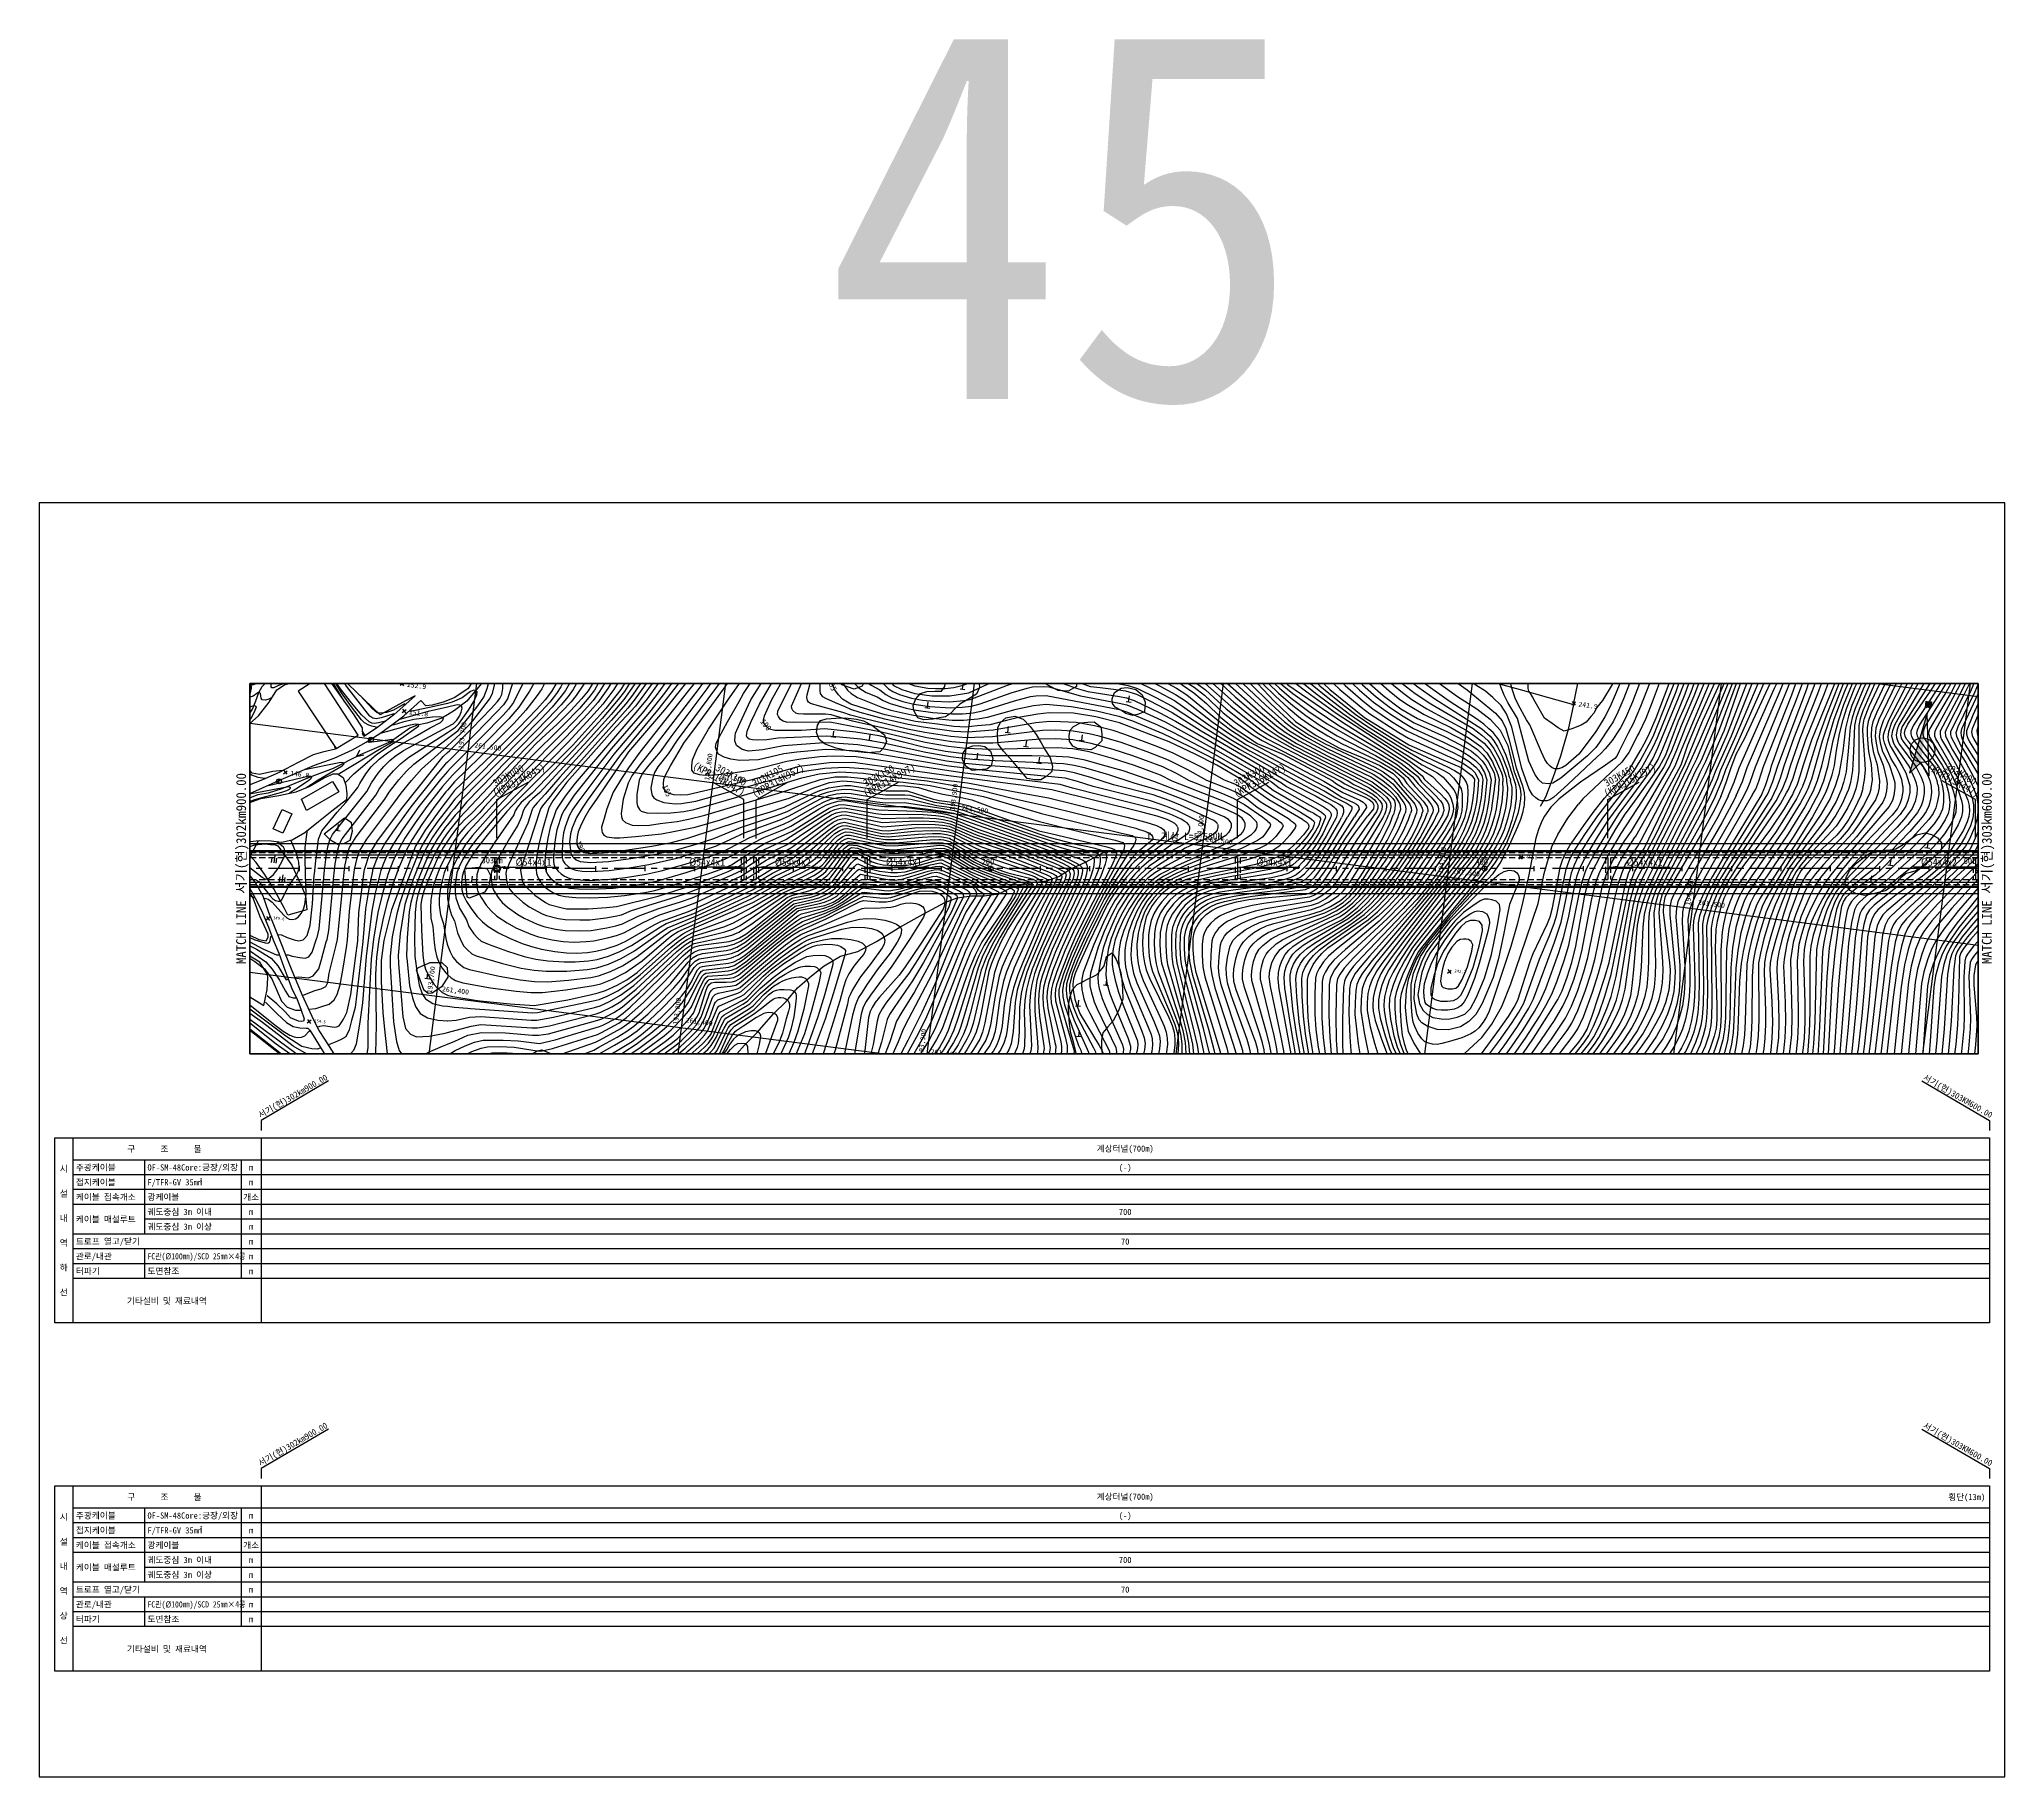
# Model space of a CAD drawing. Header units: millimetres. Extents: x 5094 to 5890, y 1103 to 1807.
import ezdxf
from ezdxf.enums import TextEntityAlignment as Align
from ezdxf.xclip import XClip

# ---------------------------------------------------------------- set-up
doc = ezdxf.new("R2010")
doc.units = ezdxf.units.MM
doc.header["$LTSCALE"] = 10
doc.header["$MEASUREMENT"] = 0
doc.header["$XCLIPFRAME"] = 2
for name, pattern in [('A-CENTR01', [2, 1.25, -0.25, 0.25, -0.25]), ('CENTER', [2, 1.25, -0.25, 0.25, -0.25]), ('HIDDEN', [0.375, 0.25, -0.125])]:
    doc.linetypes.add(name, pattern=pattern)
for name, color, linetype in [('TN-MACL', 6, 'A-CENTR01'), ('TT-TABL-LIN1', 4, 'Continuous'), ('TT-TABL-LIN2', 1, 'Continuous'), ('TT-TABL-TEX1', 6, 'Continuous'), ('TT-TABL-TEX2', 3, 'Continuous'), ('TZ-BASE', 253, 'Continuous'), ('TZ-CABL', 4, 'Continuous'), ('TZ-LEAL', 1, 'Continuous'), ('TZ-LEAT', 3, 'Continuous')]:
    doc.layers.add(name, color=color, linetype=linetype)
doc.layers.add('TX-PAPR', color=2, linetype='Continuous', plot=False)
doc.styles.add('GR', font='GulimChe.ttf')
doc.styles.add('HANA', font='GulimChe.ttf')
doc.styles.get("Standard").update_dxf_attribs({"font": 'GulimChe.ttf'})
doc.linetypes.add('ZIGZAG', pattern='A,0.0001,-0.2,[131,ltypeshp.shx,S=0.2,R=0,X=-0.2,Y=0],-0.4,[131,ltypeshp.shx,S=0.2,R=180,X=0.2,Y=0],-0.2', length=0.8001)
doc.dimstyles.get("Standard").update_dxf_attribs({"dimtxt": 0.18, "dimasz": 0.18, "dimexe": 0.18, "dimexo": 0.0625, "dimgap": 0.09, "dimtad": 0, "dimtih": 1, "dimtoh": 1, "dimdec": 4, "dimzin": 0, "dimdsep": 46, "dimtxsty": 'Standard', "dimcen": 0.09, "dimadec": 0, "dimazin": 0, "dimtfac": 1, "dimtdec": 4, "dimtofl": 0, "dimtmove": 0, "dimatfit": 3, "dimfxl": 0, "dimtolj": 1, "dimtzin": 0, "dimarcsym": 0})

# ---------------------------------------------------------------- blocks, each defined once
blk = doc.blocks.new('JD-GGKLGFKGFK34FGKL')
at = {"layer": 'TZ-BASE'}
for p, q in [((46.25, 191.52, 183), (48.87, 188.97, 183)), ((47.07, 193.48, 184), (48.41, 191.77, 184)), ((48.72, 194, 185), (47.89, 195.45, 185)), ((48.41, 191.77, 184), (52.17, 188.66, 184)), ((50.02, 192.91, 185), (48.72, 194, 185)), ((52.55, 191.22, 185), (50.02, 192.91, 185)), ((57.37, 188.47, 185), (52.55, 191.22, 185)), ((0, 186.63, 175), (15.33, 189.75, 175)), ((0, 183.95, 174), (16.43, 186.54, 174)), ((10.74, 182.95, 173), (15.82, 183.26, 173)), ((15.33, 189.75, 175), (19.23, 189.88, 175)), ((15.82, 183.26, 173), (17.6, 182.96, 173)), ((16.43, 186.54, 174), (19.02, 186.38, 174)), ((19.02, 186.38, 174), (21.02, 185.9, 174)), ((19.23, 189.88, 175), (21.73, 189.65, 175)), ((21.02, 185.9, 174), (23.17, 185.07, 174)), ((21.73, 189.65, 175), (24.13, 189.05, 175)), ((23.17, 185.07, 174), (25.52, 183.72, 174)), ((24.13, 189.05, 175), (26.18, 188.17, 175)), ((25.52, 183.72, 174), (26.86, 182.53, 174)), ((26.18, 188.17, 175), (27.96, 187.04, 175)), ((27.96, 187.04, 175), (29.26, 185.81, 175)), ((29.26, 185.81, 175), (30.48, 184.19, 175)), ((30.48, 184.19, 175), (31.03, 183.32, 175)), ((31.03, 183.32, 175), (34.81, 177.32, 175)), ((33.4, 183.78, 176), (37, 178.06, 176)), ((35.78, 184.24, 177), (39.82, 177.86, 177)), ((38.15, 184.7, 178), (41.75, 178.8, 178)), ((40.53, 185.16, 179), (43.32, 180.16, 179)), ((43.79, 185.63, 180), (45.79, 180.65, 180)), ((44.61, 187.59, 181), (45.58, 186.48, 181)), ((45.43, 189.55, 182), (47.24, 187.7, 182)), ((45.58, 186.48, 181), (47.64, 182.5, 181)), ((47.24, 187.7, 182), (50.07, 183.62, 182)), ((48.87, 188.97, 183), (51.18, 186.2, 183)), ((50.07, 183.62, 182), (53.91, 179.95, 182)), ((51.18, 186.2, 183), (55.11, 182.82, 183)), ((52.17, 188.66, 184), (56.56, 185.5, 184)), ((56.56, 185.5, 184), (59.4, 184.06, 184)), ((61.61, 186.5, 185), (57.37, 188.47, 185)), ((59.4, 184.06, 184), (65.5, 181.43, 184)), ((66.23, 184.8, 185), (61.61, 186.5, 185)), ((70.17, 183.7, 185), (66.23, 184.8, 185)), ((77.11, 182.36, 185), (70.17, 183.7, 185)), ((162.65, 182.91, 190), (161.58, 183.24, 190)), ((179.99, 179.47, 191), (169.98, 183.08, 191)), ((0, 181.3, 173), (4.94, 182.24, 173)), ((0, 144.59), (4.54, 179.93)), ((0, 178.39, 172), (5.81, 179.69, 172)), ((0, 175.48, 171), (6.17, 177.07, 171)), ((4.94, 182.24, 173), (10.74, 182.95, 173)), ((5.81, 179.69, 172), (9.4, 179.93, 172)), ((6.17, 177.07, 171), (8.82, 177.11, 171)), ((8.82, 177.11, 171), (13.16, 176.55, 171)), ((9.4, 179.93, 172), (14.41, 179.96, 172)), ((13.16, 176.55, 171), (15.18, 175.6, 171)), ((14.41, 179.96, 172), (15.89, 179.56, 172)), ((15.18, 175.6, 171), (18.85, 173.52, 171)), ((15.89, 179.56, 172), (18.35, 178.46, 172)), ((17.6, 182.96, 173), (19.72, 182.22, 173)), ((18.35, 178.46, 172), (21.27, 176.79, 172)), ((19.72, 182.22, 173), (22.51, 180.83, 173)), ((21.27, 176.79, 172), (22.49, 175.71, 172)), ((22.49, 175.71, 172), (30.42, 167.55, 172)), ((22.51, 180.83, 173), (24.26, 179.53, 173)), ((24.26, 179.53, 173), (25.54, 178.09, 173)), ((25.54, 178.09, 173), (29.12, 173.47, 173)), ((26.86, 182.53, 174), (28.04, 181.06, 174)), ((28.04, 181.06, 174), (32.49, 174.89, 174)), ((34.81, 177.32, 175), (36.2, 175.66, 175)), ((36.2, 175.66, 175), (42.92, 168.37, 175)), ((37, 178.06, 176), (38.78, 175.9, 176)), ((38.78, 175.9, 176), (44.26, 169.87, 176)), ((39.82, 177.86, 177), (45.15, 171.78, 177)), ((41.75, 178.8, 178), (46.13, 173.61, 178)), ((43.32, 180.16, 179), (47.4, 175.13, 179)), ((45.79, 180.65, 180), (47.22, 178.55, 180)), ((47.22, 178.55, 180), (49.59, 175.8, 180)), ((47.4, 175.13, 179), (49.51, 173.14, 179)), ((47.64, 182.5, 181), (49.21, 180.54, 181)), ((49.21, 180.54, 181), (52.08, 177.57, 181)), ((49.59, 175.8, 180), (51.66, 173.95, 180)), ((52.08, 177.57, 181), (53.97, 176.2, 181)), ((53.91, 179.95, 182), (55.97, 178.69, 182)), ((53.97, 176.2, 181), (59.88, 172.61, 181)), ((55.11, 182.82, 183), (57.39, 181.53, 183)), ((55.97, 178.69, 182), (62.62, 175.13, 182)), ((57.39, 181.53, 183), (64.49, 178.12, 183)), ((62.62, 175.13, 182), (65.48, 174.2, 182)), ((64.49, 178.12, 183), (68.19, 177.07, 183)), ((65.5, 181.43, 184), (69.83, 180.26, 184)), ((68.19, 177.07, 183), (75.51, 175.5, 183)), ((69.83, 180.26, 184), (77.5, 178.74, 184)), ((75.51, 175.5, 183), (80, 174.79, 183)), ((80, 181.92, 185), (77.11, 182.36, 185)), ((77.5, 178.74, 184), (80, 178.37, 184)), ((87.13, 180.83, 185), (80, 181.92, 185)), ((80, -17.45), (105.32, 179.57)), ((80, 178.37, 184), (87.25, 177.3, 184)), ((97.95, 179.62, 185), (87.13, 180.83, 185)), ((87.25, 177.3, 184), (96.29, 176.59, 184)), ((96.29, 176.59, 184), (104.4, 176.45, 184)), ((108.55, 178.87, 185), (97.95, 179.62, 185)), ((104.1, 173.7, 183), (119.32, 175.15, 183)), ((104.4, 176.45, 184), (119.08, 176.85, 184)), ((118.57, 178.61, 185), (108.55, 178.87, 185)), ((131.67, 177.68, 185), (118.57, 178.61, 185)), ((119.08, 176.85, 184), (139.78, 176.59, 184)), ((119.32, 175.15, 183), (130.44, 175.49, 183)), ((130.44, 175.49, 183), (140.26, 175.42, 183)), ((137.96, 177.64, 185), (131.67, 177.68, 185)), ((151.53, 178.03, 185), (137.96, 177.64, 185)), ((139.78, 176.59, 184), (151.19, 175.91, 184)), ((140.26, 175.42, 183), (149.96, 173.94, 183)), ((151.19, 175.91, 184), (152.5, 175.4, 184)), ((152.14, 177.91, 185), (151.53, 178.03, 185)), ((153.24, 177.71, 185), (152.14, 177.91, 185)), ((152.5, 175.4, 184), (154.41, 174.31, 184)), ((155.24, 176.88, 185), (153.24, 177.71, 185)), ((159.09, 176.72, 186), (154.03, 178.98, 186)), ((158.28, 175.18, 185), (155.24, 176.88, 185)), ((160.14, 178.15, 187), (155.92, 180.04, 187)), ((166.72, 176.78, 188), (157.8, 181.11, 188)), ((159.93, 173.85, 185), (158.28, 175.18, 185)), ((161.15, 175.26, 186), (159.09, 176.72, 186)), ((168.65, 178.47, 189), (159.69, 182.17, 189)), ((164.84, 175.17, 187), (160.14, 178.15, 187)), ((160.58, -175), (206.1, 179.22)), ((163.14, 173.48, 186), (161.15, 175.26, 186)), ((168.35, 181.07, 190), (162.65, 182.91, 190)), ((170.82, 169.62, 187), (164.84, 175.17, 187)), ((171.55, 172.96, 188), (166.72, 176.78, 188)), ((172.61, 179.6, 190), (168.35, 181.07, 190)), ((176.49, 173.87, 189), (168.65, 178.47, 189)), ((180.07, 175.67, 190), (172.61, 179.6, 190)), ((185.09, 180.59, 192), (178.37, 182.93, 192)), ((192.07, 173.69, 191), (179.99, 179.47, 191)), ((186.7, 172.41, 190), (180.07, 175.67, 190)), ((198.4, 174.48, 192), (185.09, 180.59, 192)), ((190.84, 181.4, 193), (186.77, 182.78, 193)), ((201.63, 176.58, 193), (190.84, 181.4, 193)), ((202.82, 179.48, 194), (195.17, 182.63, 194)), ((216.61, 171.54, 193), (201.63, 176.58, 193)), ((217.45, 175.29, 194), (202.82, 179.48, 194)), ((210.6, 181.01, 195), (203.56, 182.48, 195)), ((218.69, 179.05, 195), (210.6, 181.01, 195)), ((221.22, 173.47, 194), (217.45, 175.29, 194)), ((226.71, 175.05, 195), (218.69, 179.05, 195)), ((261.4, -175), (306.87, 178.87)), ((362.22, -175), (407.65, 178.52)), ((437.86, 174.82, 245), (438.79, 177.94, 245)), ((438.79, 177.94, 245), (438.92, 179.52, 245)), ((442.81, 173.06, 244), (443.98, 178.97, 244)), ((447.85, 171.44, 243), (449.04, 178.43, 243)), ((452.94, 169.96, 242), (454.11, 177.88, 242)), ((458.27, 169.63, 241), (459.17, 177.33, 241)), ((463.04, -175), (508.43, 178.16)), ((464.09, 173.62, 240), (464.23, 176.79, 240)), ((467.02, 165.02, 239), (468.51, 175.66, 239)), ((563.87, -175), (609.2, 177.81)), ((575.35, 171.08, 230), (576.43, 175.28, 230)), ((644.61, 177.69), (700, 170.57)), ((0, 172.74, 170), (3.65, 173.9, 170)), ((0, 168.66, 169), (4.76, 169.92, 169)), ((3.65, 173.9, 170), (5.69, 174.4, 170)), ((4.76, 169.92, 169), (6.44, 170.24, 169)), ((5.69, 174.4, 170), (7.21, 174.53, 170)), ((6.44, 170.24, 169), (7.96, 170.27, 169)), ((7.21, 174.53, 170), (8.76, 174.43, 170)), ((7.96, 170.27, 169), (9.55, 169.97, 169)), ((8.76, 174.43, 170), (10.93, 173.52, 170)), ((9.55, 169.97, 169), (13.26, 168.18, 169)), ((10.93, 173.52, 170), (17.12, 169.82, 170)), ((13.26, 168.18, 169), (18.02, 165.35, 169)), ((17.12, 169.82, 170), (20.26, 167.7, 170)), ((18.85, 173.52, 171), (20.4, 172.29, 171)), ((20.26, 167.7, 170), (23.31, 165.33, 170)), ((20.4, 172.29, 171), (28.55, 164.81, 171)), ((29.12, 173.47, 173), (43.31, 158.76, 173)), ((30.42, 167.55, 172), (41.75, 155.52, 172)), ((32.49, 174.89, 174), (40.77, 165.96, 174)), ((42.92, 168.37, 175), (48.11, 163.68, 175)), ((44.26, 169.87, 176), (47.77, 166.73, 176)), ((45.15, 171.78, 177), (48.45, 168.8, 177)), ((46.13, 173.61, 178), (48.43, 171.45, 178)), ((48.43, 171.45, 178), (52.15, 168.5, 178)), ((48.45, 168.8, 177), (52.32, 165.83, 177)), ((49.51, 173.14, 179), (52.39, 170.86, 179)), ((51.66, 173.95, 180), (58.31, 169.5, 180)), ((52.15, 168.5, 178), (56.18, 165.82, 178)), ((52.39, 170.86, 179), (57.18, 167.69, 179)), ((57.18, 167.69, 179), (60.53, 166.19, 179)), ((58.31, 169.5, 180), (60.82, 168.37, 180)), ((59.88, 172.61, 181), (62.52, 171.49, 181)), ((60.82, 168.37, 180), (63.85, 167.41, 180)), ((62.52, 171.49, 181), (66.36, 170.37, 181)), ((63.85, 167.41, 180), (71.79, 165.44, 180)), ((65.48, 174.2, 182), (70.48, 172.97, 182)), ((66.36, 170.37, 181), (73.98, 168.61, 181)), ((70.48, 172.97, 182), (77.88, 171.5, 182)), ((73.98, 168.61, 181), (80, 167.61, 181)), ((77.88, 171.5, 182), (80, 171.21, 182)), ((80, 174.79, 183), (83.01, 174.31, 183)), ((80, 171.21, 182), (86.32, 170.35, 182)), ((80, 167.61, 181), (81.02, 167.44, 181)), ((81.02, 167.44, 181), (87.32, 166.79, 181)), ((83.01, 174.31, 183), (89.5, 173.63, 183)), ((86.32, 170.35, 182), (91.01, 170.14, 182)), ((89.5, 173.63, 183), (96.27, 173.39, 183)), ((91.01, 170.14, 182), (96.7, 170.23, 182)), ((92.44, 166.8, 181), (98.3, 167.25, 181)), ((96.27, 173.39, 183), (104.1, 173.7, 183)), ((96.7, 170.23, 182), (103.62, 170.88, 182)), ((98.3, 167.25, 181), (103.64, 168.09, 181)), ((102.45, 163.3, 179), (122.04, 168.3, 179)), ((102.8, 165.04, 180), (120.58, 170.21, 180)), ((103.62, 170.88, 182), (119.81, 173.47, 182)), ((103.64, 168.09, 181), (120.33, 171.84, 181)), ((119.81, 173.47, 182), (129.83, 174.33, 182)), ((120.33, 171.84, 181), (127.89, 172.96, 181)), ((120.58, 170.21, 180), (127.58, 171.78, 180)), ((122.04, 168.3, 179), (128.73, 169.35, 179)), ((127.58, 171.78, 180), (131.65, 172.23, 180)), ((127.89, 172.96, 181), (133.36, 173.4, 181)), ((128.73, 169.35, 179), (134.13, 169.5, 179)), ((129.83, 174.33, 182), (138.02, 174.56, 182)), ((131.65, 172.23, 180), (137.51, 172.55, 180)), ((133.36, 173.4, 181), (139.03, 173.42, 181)), ((134.13, 169.5, 179), (138.24, 169.26, 179)), ((137.51, 172.55, 180), (139.73, 172.33, 180)), ((138.02, 174.56, 182), (140.54, 174.21, 182)), ((138.24, 169.26, 179), (139.41, 168.79, 179)), ((139.03, 173.42, 181), (140.67, 173, 181)), ((139.41, 168.79, 179), (140.74, 167.82, 179)), ((139.73, 172.33, 180), (140.96, 171.74, 180)), ((140.54, 174.21, 182), (143.91, 173, 182)), ((140.67, 173, 181), (146.29, 170.41, 181)), ((140.74, 167.82, 179), (142.94, 165.72, 179)), ((140.96, 171.74, 180), (142.48, 170.64, 180)), ((142.48, 170.64, 180), (144.48, 168.71, 180)), ((143.91, 173, 182), (147.75, 172.32, 182)), ((144.48, 168.71, 180), (150.44, 161.92, 180)), ((146.29, 170.41, 181), (147.23, 169.63, 181)), ((147.23, 169.63, 181), (149.9, 167, 181)), ((147.75, 172.32, 182), (148.81, 171.74, 182)), ((148.81, 171.74, 182), (150.71, 170.2, 182)), ((149.96, 173.94, 183), (151.34, 173.15, 183)), ((150.71, 170.2, 182), (153.35, 167.66, 182)), ((151.34, 173.15, 183), (153.89, 171.24, 183)), ((153.35, 167.66, 182), (158.89, 161.38, 182)), ((153.89, 171.24, 183), (155.93, 169.26, 183)), ((154.41, 174.31, 184), (157.16, 172.28, 184)), ((155.93, 169.26, 183), (160.27, 163.83, 183)), ((157.16, 172.28, 184), (158.69, 170.58, 184)), ((158.69, 170.58, 184), (162.72, 165.15, 184)), ((161.07, 172.41, 185), (159.93, 173.85, 185)), ((164.82, 166.79, 185), (161.07, 172.41, 185)), ((167.61, 168.17, 186), (163.14, 173.48, 186)), ((169.39, 166.72, 186), (167.61, 168.17, 186)), ((173.51, 168.08, 187), (170.82, 169.62, 187)), ((171.13, 166.66, 188.15), (171.19, 168.86, 188.15)), ((171.19, 168.86, 188.15), (172.21, 170.49, 188.15)), ((174.39, 171.3, 188), (171.55, 172.96, 188)), ((172.21, 170.49, 188.15), (174.1, 172.09, 188.15)), ((177.51, 166.23, 187), (173.51, 168.08, 187)), ((174.1, 172.09, 188.15), (176.53, 172.36, 188.15)), ((178.94, 169.1, 188), (174.39, 171.3, 188)), ((175.38, 167.36, 189.37), (177.36, 167.11, 189.37)), ((176.37, 167.23, 189.37), (176.68, 169.61, 189.37)), ((182.35, 171.07, 189), (176.49, 173.87, 189)), ((176.53, 172.36, 188.15), (179.37, 172.26, 188.15)), ((194.49, 162.44, 188), (178.94, 169.1, 188)), ((179.37, 172.26, 188.15), (181.5, 170.96, 188.15)), ((181.5, 170.96, 188.15), (182.28, 169.33, 188.15)), ((182.28, 169.33, 188.15), (182.52, 166.86, 188.15)), ((200.15, 163.24, 189), (182.35, 171.07, 189)), ((198.52, 167.74, 190), (186.7, 172.41, 190)), ((213.46, 164.7, 191), (192.07, 173.69, 191)), ((215.82, 167.69, 192), (198.4, 174.48, 192)), ((211.45, 161.63, 190), (198.52, 167.74, 190)), ((220.63, 164.86, 192), (215.82, 167.69, 192)), ((220.95, 169.23, 193), (216.61, 171.54, 193)), ((225.49, 166.42, 193), (220.95, 169.23, 193)), ((226.87, 170.29, 194), (221.22, 173.47, 194)), ((238.75, 167.76, 195), (226.71, 175.05, 195)), ((233.7, 165.85, 194), (226.87, 170.29, 194)), ((234.42, 173.71, 196), (241.23, 168.94, 196)), ((244.43, 161.47, 195), (238.75, 167.76, 195)), ((241.23, 168.94, 196), (243.33, 167.17, 196)), ((243.33, 167.17, 196), (246.01, 164.1, 196)), ((245.02, 169.71, 197), (246.83, 167.89, 197)), ((245.99, 173.21, 198), (248.88, 170.21, 198)), ((246.83, 167.89, 197), (251.22, 161.91, 197)), ((248.88, 170.21, 198), (258.35, 157.08, 198)), ((250.8, 173.14, 199), (253.56, 168.43, 199)), ((253.56, 168.43, 199), (260.91, 159.02, 199)), ((253.83, 173.99, 200), (255.28, 171.01, 200)), ((255.28, 171.01, 200), (257.09, 168.23, 200)), ((256.07, 173.94, 201), (257.71, 170.84, 201)), ((257.09, 168.23, 200), (263.39, 161.1, 200)), ((257.71, 170.84, 201), (264.43, 163.02, 201)), ((258.3, 173.89, 202), (259.72, 171.28, 202)), ((259.72, 171.28, 202), (265.3, 165.18, 202)), ((260.54, 173.84, 203), (261.6, 171.92, 203)), ((261.6, 171.92, 203), (266.22, 167.23, 203)), ((262.77, 173.79, 204), (263.4, 172.69, 204)), ((263.4, 172.69, 204), (267.57, 168.8, 204)), ((265.01, 173.73, 205), (268.56, 170.74, 205)), ((266.22, 167.23, 203), (268.43, 164.55, 203)), ((267.57, 168.8, 204), (269.82, 166.09, 204)), ((268.06, 173.48, 206), (271.03, 170.91, 206)), ((268.56, 170.74, 205), (270.14, 169.18, 205)), ((270.14, 169.18, 205), (272.15, 166.34, 205)), ((271.03, 170.91, 206), (272.61, 169.12, 206)), ((271.1, 173.23, 207), (273.48, 171.16, 207)), ((272.61, 169.12, 206), (273.69, 167.43, 206)), ((273.48, 171.16, 207), (274.7, 169.63, 207)), ((273.69, 167.43, 206), (275.4, 163.27, 206)), ((274.15, 172.97, 208), (275.77, 171.56, 208)), ((274.7, 169.63, 207), (275.56, 167.91, 207)), ((275.56, 167.91, 207), (277.46, 161.42, 207)), ((275.77, 171.56, 208), (276.75, 170.11, 208)), ((276.75, 170.11, 208), (277.7, 167.05, 208)), ((277.2, 172.72, 209), (278.06, 171.95, 209)), ((278.06, 171.95, 209), (278.76, 170.42, 209)), ((278.76, 170.42, 209), (280.27, 161.41, 209)), ((280.25, 172.46, 210), (280.97, 169.37, 210)), ((280.97, 169.37, 210), (282.38, 153.07, 210)), ((283.11, 172.37, 211), (283.86, 155.55, 211)), ((285.97, 172.28, 212), (284.62, 129.23, 212)), ((288.84, 172.19, 213), (288.07, 167.02, 213)), ((290.68, 168.34, 214), (289.6, 161.75, 214)), ((291.7, 172.1, 214), (290.68, 168.34, 214)), ((293.13, 168.22, 215), (291.9, 163.76, 215)), ((294.56, 172.01, 215), (293.13, 168.22, 215)), ((296.63, 172.1, 216), (294.68, 165.93, 216)), ((298.71, 172.19, 217), (296.31, 163.92, 217)), ((300.78, 172.28, 218), (298.26, 163.08, 218)), ((302.86, 172.38, 219), (300.19, 162.19, 219)), ((304.93, 172.47, 220), (301.93, 160.49, 220)), ((306.31, 169.19, 221), (304.64, 162.15, 221)), ((307.44, 172.32, 221), (306.31, 169.19, 221)), ((308.99, 170.45, 222), (307.82, 166.69, 222)), ((309.94, 172.18, 222), (308.99, 170.45, 222)), ((311.14, 169.82, 223), (309.98, 166.65, 223)), ((312.45, 172.03, 223), (311.14, 169.82, 223)), ((313.15, 168.91, 224), (312.14, 166.5, 224)), ((314.95, 171.89, 224), (313.15, 168.91, 224)), ((315.17, 168.09, 225), (314.2, 166.18, 225)), ((317.46, 171.74, 225), (315.17, 168.09, 225)), ((318.53, 167.4, 226), (317.83, 165.52, 226)), ((320.74, 171.75, 226), (318.53, 167.4, 226)), ((322.33, 167.7, 227), (321.7, 165.87, 227)), ((323.63, 170.01, 227), (322.33, 167.7, 227)), ((324.02, 171.77, 227), (323.63, 170.01, 227)), ((325.83, 167.39, 228), (325.39, 165.23, 228)), ((326.71, 169.1, 228), (325.83, 167.39, 228)), ((327.3, 171.78, 228), (326.71, 169.1, 228)), ((329.39, 167.23, 229), (329.18, 164.47, 229)), ((330.58, 171.79, 229), (329.39, 167.23, 229)), ((333.08, 169.37, 230), (332.87, 167.21, 230)), ((332.87, 167.21, 230), (333.07, 164.79, 230)), ((333.7, 171.44, 230), (333.08, 169.37, 230)), ((333.86, 171.81, 230), (333.7, 171.44, 230)), ((337.2, 171.75, 231), (336.56, 168.18, 231)), ((336.56, 168.18, 231), (336.76, 165.61, 231)), ((340.53, 171.7, 232), (340.13, 169.51, 232)), ((340.13, 169.51, 232), (340.32, 166.74, 232)), ((343.87, 171.64, 233), (343.83, 168.39, 233)), ((343.83, 168.39, 233), (344.34, 165.96, 233)), ((347.21, 171.59, 234), (347.79, 167.32, 234)), ((347.79, 167.32, 234), (349.64, 164.04, 234)), ((351.25, 168.64, 235), (350.55, 171.53, 235)), ((352.81, 165.64, 235), (351.25, 168.64, 235)), ((354.35, 171.21, 236), (354.98, 169.05, 236)), ((354.98, 169.05, 236), (355.92, 167.14, 236)), ((358.16, 170.89, 237), (358.81, 168.82, 237)), ((358.81, 168.82, 237), (359.6, 167.45, 237)), ((359.6, 167.45, 237), (361.23, 165.75, 237)), ((361.97, 170.57, 238), (362.44, 169.1, 238)), ((362.44, 169.1, 238), (363.2, 167.94, 238)), ((363.2, 167.94, 238), (365.7, 165.82, 238)), ((365.77, 170.25, 239), (366.14, 169.27, 239)), ((366.14, 169.27, 239), (367.61, 167.9, 239)), ((367.61, 167.9, 239), (396.15, 149.67, 239)), ((369.58, 169.93, 240), (382.05, 162.16, 240)), ((375.44, 169.74, 241), (397.79, 155.22, 241)), ((381.3, 169.55, 242), (395.69, 160.2, 242)), ((387.16, 169.36, 243), (396.76, 163.11, 243)), ((393.02, 169.17, 244), (398.47, 165.6, 244)), ((398.88, 168.98, 245), (400.39, 167.86, 245)), ((400.39, 167.86, 245), (404.65, 165.85, 245)), ((429.46, 166.3, 245), (431.57, 167.22, 245)), ((431.57, 167.22, 245), (433.73, 168.73, 245)), ((433.73, 168.73, 245), (435.14, 170.16, 245)), ((435.14, 170.16, 245), (436.76, 172.55, 245)), ((435.3, 168.77, 231.92), (436.26, 162.51, 231.92)), ((436.76, 172.55, 245), (437.86, 174.82, 245)), ((439.18, 166.5, 244), (441.23, 169.43, 244)), ((441.23, 169.43, 244), (442.81, 173.06, 244)), ((445.32, 165.71, 243), (446.44, 167.63, 243)), ((446.44, 167.63, 243), (447.85, 171.44, 243)), ((451.58, 165.91, 242), (452.94, 169.96, 242)), ((457.37, 166.16, 241), (458.27, 169.63, 241)), ((462.52, 164.39, 240), (463.44, 168.53, 240)), ((463.44, 168.53, 240), (464.09, 173.62, 240)), ((471.6, 165.99, 238), (472.79, 174.54, 238)), ((477.07, 173.41, 237), (474.97, 161.19, 237)), ((481.35, 172.29, 236), (478.9, 158.83, 236)), ((480.74, 144.61, 235), (485.63, 171.17, 235)), ((496.59, 171.9, 233), (496.3, 166.72, 233)), ((497.85, 171.46, 232.37), (497.81, 169.58, 232.37)), ((497.81, 169.58, 232.37), (497.91, 166.75, 232.37)), ((501.14, 169.43, 232.37), (497.85, 171.46, 232.37)), ((503.29, 167.81, 232.37), (501.14, 169.43, 232.37)), ((505.75, 166.2, 232.37), (503.29, 167.81, 232.37)), ((528.94, 164.06, 233), (528.23, 168.54, 233)), ((530.32, 171.8, 235), (530.56, 167.94, 235)), ((530.56, 167.94, 235), (530.52, 163.49, 235)), ((531.32, 161.1, 234), (533.08, 174.86, 234)), ((541.46, 167.72, 235), (540.68, 161.19, 235)), ((541.66, 172.72, 235), (541.46, 167.72, 235)), ((555.37, 166.6, 235), (555.93, 174.3, 235)), ((559.43, 167.89, 234), (560.03, 174.49, 234)), ((559.57, 164.42, 234), (559.43, 167.89, 234)), ((563.4, 168.52, 233), (564.13, 174.69, 233)), ((563.46, 165.11, 233), (563.4, 168.52, 233)), ((567.32, 167.12, 232), (567.53, 171.59, 232)), ((567.53, 171.59, 232), (568.23, 174.88, 232)), ((571.26, 167.57, 231), (571.45, 171.38, 231)), ((571.54, 163.43, 231), (571.26, 167.57, 231)), ((571.45, 171.38, 231), (572.33, 175.08, 231)), ((575.16, 168.46, 230), (575.35, 171.08, 230)), ((575.33, 164.35, 230), (575.16, 168.46, 230)), ((577.51, 168.19, 229), (578.68, 175.11, 229)), ((577.66, 164.02, 229), (577.51, 168.19, 229)), ((579.82, 168.4, 228), (580.92, 174.95, 228)), ((579.93, 164.02, 228), (579.82, 168.4, 228)), ((582.12, 168.25, 227), (583.17, 174.78, 227)), ((582.22, 163.96, 227), (582.12, 168.25, 227)), ((584.44, 168.59, 226), (585.41, 174.62, 226)), ((584.46, 164.23, 226), (584.44, 168.59, 226)), ((586.66, 164.65, 225), (586.75, 168.72, 225)), ((586.75, 168.72, 225), (587.17, 172.03, 225)), ((587.17, 172.03, 225), (587.66, 174.46, 225)), ((588.4, 167.35, 224), (589.29, 174.21, 224)), ((588.54, 164.03, 224), (588.4, 167.35, 224)), ((590.12, 168.25, 223), (590.93, 173.96, 223)), ((590.13, 164.84, 223), (590.12, 168.25, 223)), ((591.76, 165.51, 222), (591.92, 169.86, 222)), ((591.92, 169.86, 222), (592.56, 173.72, 222)), ((593.43, 166.07, 221), (594.2, 173.47, 221)), ((595.08, 166.81, 220), (595.27, 170.31, 220)), ((595.27, 170.31, 220), (595.83, 173.22, 220)), ((596.41, 166.76, 219), (597.16, 172.94, 219)), ((597.73, 166.96, 218), (598.49, 172.66, 218)), ((598.8, 162.05, 217), (599.82, 172.38, 217)), ((600.03, 161.28, 216), (601.15, 172.09, 216)), ((601.6, 166.08, 215), (601.88, 168.24, 215)), ((601.88, 168.24, 215), (602.48, 171.81, 215)), ((602.7, 162.68, 214), (604.01, 171.67, 214)), ((604.23, 161.42, 213), (605.54, 171.54, 213)), ((605.72, 161.8, 212), (607.07, 171.4, 212)), ((607.26, 162.8, 211), (608.6, 171.26, 211)), ((609.33, 167.14, 210), (609.68, 168.7, 210)), ((609.68, 168.7, 210), (610.13, 171.12, 210)), ((610.56, 162.04, 209), (611.65, 171.13, 209)), ((612.3, 161.94, 208), (613.17, 171.14, 208)), ((614.02, 162.63, 207), (614.7, 171.15, 207)), ((615.75, 162.8, 206), (616.22, 171.16, 206)), ((617.36, 164.32, 205), (617.37, 167.34, 205)), ((617.37, 167.34, 205), (617.5, 168.13, 205)), ((617.5, 168.13, 205), (617.74, 171.17, 205)), ((619.04, 164.3, 204), (619.59, 171.13, 204)), ((620.71, 163.9, 203), (621.45, 171.09, 203)), ((622.35, 164.19, 202), (623.31, 171.06, 202)), ((624.01, 164.28, 201), (625.17, 171.02, 201)), ((625.96, 166.74, 200), (627.03, 170.98, 200)), ((629.15, 167.68, 199), (628.72, 165.04, 199)), ((629.92, 170.52, 199), (629.15, 167.68, 199)), ((632.13, 168.28, 198), (631.64, 165.66, 198)), ((632.81, 170.06, 198), (632.13, 168.28, 198)), ((634.91, 167.86, 197), (634.5, 165.91, 197)), ((635.7, 169.6, 197), (634.91, 167.86, 197)), ((638.58, 169.14, 196), (637.55, 166.93, 196)), ((640.27, 165.83, 195), (641.47, 168.68, 195)), ((643.75, 168.52, 194), (642.71, 165.33, 194)), ((646.02, 168.35, 193), (645.24, 165.32, 193)), ((648.29, 168.19, 192), (647.77, 165.04, 192)), ((650.57, 168.02, 191), (650.3, 164.91, 191)), ((653.17, 162.18, 190), (652.84, 167.85, 190)), ((654.21, 168.36, 189), (654.45, 163.94, 189)), ((656.17, 163.78, 188), (655.58, 168.86, 188)), ((656.96, 169.37, 187), (657.74, 164.4, 187)), ((658.33, 169.87, 186), (658.36, 168.08, 186)), ((658.36, 168.08, 186), (658.96, 165.87, 186)), ((659.81, 168.08, 185), (659.7, 170.37, 185)), ((660.35, 166.65, 185), (659.81, 168.08, 185)), ((662.74, 170.58, 184), (663.19, 166.99, 184)), ((665.78, 170.78, 183), (665.9, 168.09, 183)), ((665.9, 168.09, 183), (666.41, 166.38, 183)), ((668.82, 170.98, 182), (669.3, 166.36, 182)), ((671.85, 171.19, 181), (672, 166.93, 181)), ((675.07, 165.21, 180), (674.89, 171.39, 180)), ((676.51, 171.85, 179), (676.71, 166.4, 179)), ((678.12, 172.32, 178), (678.73, 166.14, 178)), ((679.73, 172.78, 177), (680.26, 167.57, 177)), ((680.26, 167.57, 177), (680.85, 166.27, 177)), ((681.35, 173.24, 176), (681.56, 169.74, 176)), ((681.56, 169.74, 176), (682.36, 167.58, 176)), ((682.36, 167.58, 176), (683.89, 165.46, 176)), ((682.89, 171.46, 175), (682.96, 173.7, 175)), ((683.25, 169.99, 175), (682.89, 171.46, 175)), ((683.94, 168.76, 175), (683.25, 169.99, 175)), ((685.48, 166.78, 175), (683.94, 168.76, 175)), ((685.74, 173.86, 174), (685.81, 171.38, 174)), ((685.81, 171.38, 174), (686.34, 170.18, 174)), ((686.34, 170.18, 174), (687.48, 168.61, 174)), ((687.48, 168.61, 174), (694.01, 159.96, 174)), ((688.52, 174.02, 173), (688.63, 171.97, 173)), ((688.63, 171.97, 173), (689.23, 170.86, 173)), ((689.23, 170.86, 173), (698.6, 156.8, 173)), ((691.3, 174.18, 172), (691.73, 172.14, 172)), ((691.73, 172.14, 172), (697.74, 162.5, 172)), ((694.08, 174.33, 171), (694.29, 173.31, 171)), ((694.29, 173.31, 171), (700, 162.88, 171)), ((700, 167.74, 170), (696.85, 174.49, 170)), ((698.73, 174.88, 169), (700, 172.23, 169)), ((0, 164.53, 168), (4.24, 165.57, 168)), ((0, 160.51, 167), (5.01, 161.55, 167)), ((0, 159.7), (80, 149.42)), ((4.24, 165.57, 168), (6.08, 165.98, 168)), ((5.01, 161.55, 167), (6.93, 161.85, 167)), ((6.08, 165.98, 168), (8.01, 166.09, 168)), ((6.93, 161.85, 167), (8.58, 161.89, 167)), ((8.01, 166.09, 168), (9.53, 165.89, 168)), ((8.58, 161.89, 167), (10.37, 161.62, 167)), ((9.53, 165.89, 168), (12.36, 164.74, 168)), ((10.37, 161.62, 167), (14.89, 159.68, 167)), ((12.36, 164.74, 168), (17.02, 162.2, 168)), ((14.89, 159.68, 167), (18.65, 157.57, 167)), ((17.02, 162.2, 168), (20.66, 159.8, 168)), ((18.02, 165.35, 169), (21.37, 163, 169)), ((20.66, 159.8, 168), (23.23, 157.6, 168)), ((21.37, 163, 169), (23.95, 160.83, 169)), ((23.31, 165.33, 170), (26.12, 162.73, 170)), ((23.95, 160.83, 169), (33.37, 150.29, 169)), ((26.12, 162.73, 170), (33.86, 153.79, 170)), ((28.55, 164.81, 171), (38.83, 153.52, 171)), ((40.77, 165.96, 174), (45.52, 161.4, 174)), ((45.52, 161.4, 174), (47.61, 159.77, 174)), ((47.61, 159.77, 174), (51.38, 157.22, 174)), ((47.77, 166.73, 176), (51.15, 164.12, 176)), ((48.11, 163.68, 175), (52.88, 160.35, 175)), ((51.15, 164.12, 176), (54.67, 161.83, 176)), ((52.32, 165.83, 177), (55.65, 163.71, 177)), ((52.88, 160.35, 175), (58.08, 157.56, 175)), ((54.67, 161.83, 176), (59.13, 159.58, 176)), ((55.65, 163.71, 177), (59.88, 161.68, 177)), ((56.18, 165.82, 178), (60.24, 163.93, 178)), ((59.13, 159.58, 176), (63.49, 158.01, 176)), ((59.88, 161.68, 177), (63.73, 160.35, 177)), ((60.24, 163.93, 178), (64.2, 162.62, 178)), ((60.53, 166.19, 179), (63.13, 165.33, 179)), ((63.13, 165.33, 179), (68.41, 163.92, 179)), ((63.73, 160.35, 177), (67.7, 159.32, 177)), ((64.2, 162.62, 178), (68.05, 161.62, 178)), ((67.7, 159.32, 177), (68.91, 159.19, 177)), ((68.05, 161.62, 178), (69, 161.54, 178)), ((68.41, 163.92, 179), (69.13, 163.83, 179)), ((69, 161.54, 178), (77.09, 160.05, 178)), ((69.13, 163.83, 179), (73.91, 162.76, 179)), ((71.79, 165.44, 180), (78.18, 164.22, 180)), ((73.91, 162.76, 179), (80, 161.93, 179)), ((77.09, 160.05, 178), (80, 159.86, 178)), ((78.18, 164.22, 180), (80, 163.99, 180)), ((80, 163.99, 180), (84.94, 163.36, 180)), ((80, 161.93, 179), (80.42, 161.87, 179)), ((80, 159.86, 178), (82.64, 159.69, 178)), ((80.42, 161.87, 179), (86.4, 161.54, 179)), ((82.64, 159.69, 178), (86.61, 159.74, 178)), ((84.94, 163.36, 180), (88.74, 163.26, 180)), ((86.4, 161.54, 179), (92.3, 161.81, 179)), ((86.61, 159.74, 178), (93.69, 160.26, 178)), ((87.32, 166.79, 181), (92.44, 166.8, 181)), ((88.74, 163.26, 180), (94.36, 163.59, 180)), ((92.3, 161.81, 179), (99.36, 162.6, 179)), ((92.37, 158.44, 177), (100.58, 159.51, 177)), ((93.69, 160.26, 178), (100.75, 161.22, 178)), ((94.36, 163.59, 180), (99.15, 164.21, 180)), ((99.15, 164.21, 180), (102.8, 165.04, 180)), ((99.36, 162.6, 179), (102.45, 163.3, 179)), ((100.49, 157.82, 176), (115.36, 160.76, 176)), ((100.58, 159.51, 177), (122.66, 164, 177)), ((100.75, 161.22, 178), (121.78, 166.07, 178)), ((115.36, 160.76, 176), (123.36, 161.87, 176)), ((117.54, 159.18, 175), (123.58, 159.82, 175)), ((121.78, 166.07, 178), (127.38, 166.74, 178)), ((122.66, 164, 177), (127.6, 164.26, 177)), ((123.36, 161.87, 176), (127.58, 161.76, 176)), ((123.58, 159.82, 175), (127.28, 159.34, 175)), ((127.28, 159.34, 175), (130.17, 158.66, 175)), ((127.38, 166.74, 178), (130.95, 166.77, 178)), ((127.58, 161.76, 176), (130.89, 161.23, 176)), ((127.6, 164.26, 177), (131.32, 163.97, 177)), ((130.89, 161.23, 176), (135.27, 159.8, 176)), ((130.95, 166.77, 178), (135.6, 166.46, 178)), ((131.32, 163.97, 177), (136.29, 163.04, 177)), ((135.27, 159.8, 176), (138.03, 157.52, 176)), ((135.6, 166.46, 178), (137.67, 166.01, 178)), ((136.29, 163.04, 177), (137.31, 162.3, 177)), ((137.31, 162.3, 177), (139.79, 160.09, 177)), ((137.67, 166.01, 178), (138.79, 165.26, 178)), ((138.79, 165.26, 178), (140.91, 163.34, 178)), ((139.79, 160.09, 177), (163.86, 136.93, 177)), ((140.91, 163.34, 178), (151.35, 152.94, 178)), ((142.94, 165.72, 179), (149.19, 159.05, 179)), ((149.9, 167, 181), (156.52, 159.91, 181)), ((150.44, 161.92, 180), (154.12, 158.37, 180)), ((156.52, 159.91, 181), (160.28, 156.77, 181)), ((158.89, 161.38, 182), (162.26, 158.48, 182)), ((160.27, 163.83, 183), (162.88, 161.27, 183)), ((162.72, 165.15, 184), (165, 162.84, 184)), ((162.88, 161.27, 183), (164.81, 159.77, 183)), ((164.81, 159.77, 183), (168.66, 157.26, 183)), ((166.67, 164.77, 185), (164.82, 166.79, 185)), ((165, 162.84, 184), (166.83, 161.48, 184)), ((168.43, 163.4, 185), (166.67, 164.77, 185)), ((166.83, 161.48, 184), (170.29, 159.4, 184)), ((170.97, 162, 185), (168.43, 163.4, 185)), ((171.65, 165.37, 186), (169.39, 166.72, 186)), ((170.29, 159.4, 184), (175.12, 157.08, 184)), ((174.34, 160.56, 185), (170.97, 162, 185)), ((173.27, 163.12, 188.15), (171.13, 166.66, 188.15)), ((175.71, 163.5, 186), (171.65, 165.37, 186)), ((175.93, 162.88, 188.15), (173.27, 163.12, 188.15)), ((184.64, 157.12, 185), (174.34, 160.56, 185)), ((185.81, 159.78, 186), (175.71, 163.5, 186)), ((179.37, 162.86, 188.15), (175.93, 162.88, 188.15)), ((187.75, 162.21, 187), (177.51, 166.23, 187)), ((182.19, 164.44, 188.15), (179.37, 162.86, 188.15)), ((182.52, 166.86, 188.15), (182.19, 164.44, 188.15)), ((189.19, 158.05, 186), (185.81, 159.78, 186)), ((193.65, 159.24, 187), (187.75, 162.21, 187)), ((198.71, 156.22, 187), (193.65, 159.24, 187)), ((199.23, 159.89, 188), (194.49, 162.44, 188)), ((206.71, 155.38, 188), (199.23, 159.89, 188)), ((209.42, 158.22, 189), (200.15, 163.24, 189)), ((219.46, 156.15, 190), (211.45, 161.63, 190)), ((217.6, 162.15, 191), (213.46, 164.7, 191)), ((221.85, 159.16, 191), (217.6, 162.15, 191)), ((225.09, 161.75, 192), (220.63, 164.86, 192)), ((230.56, 157.36, 192), (225.09, 161.75, 192)), ((231.89, 161.91, 193), (225.49, 166.42, 193)), ((234.1, 159.89, 193), (231.89, 161.91, 193)), ((236.14, 163.92, 194), (233.7, 165.85, 194)), ((237.2, 156.45, 193), (234.1, 159.89, 193)), ((238.86, 161.12, 194), (236.14, 163.92, 194)), ((242.17, 157.23, 194), (238.86, 161.12, 194)), ((246.97, 158.18, 195), (244.43, 161.47, 195)), ((246.01, 164.1, 196), (248.72, 160.52, 196)), ((248.72, 160.52, 196), (252.6, 153.98, 196)), ((251.22, 161.91, 197), (255.66, 155.27, 197)), ((263.39, 161.1, 200), (265.62, 158.17, 200)), ((264.43, 163.02, 201), (267, 159.56, 201)), ((265.3, 165.18, 202), (267.49, 162.36, 202)), ((267, 159.56, 201), (268.81, 156.25, 201)), ((267.49, 162.36, 202), (268.92, 160.12, 202)), ((268.43, 164.55, 203), (270.31, 161.6, 203)), ((268.92, 160.12, 202), (270.48, 156.93, 202)), ((269.82, 166.09, 204), (271.8, 162.93, 204)), ((270.31, 161.6, 203), (271.98, 158.04, 203)), ((271.8, 162.93, 204), (273.61, 158.86, 204)), ((272.15, 166.34, 205), (273.81, 163.42, 205)), ((273.81, 163.42, 205), (275.3, 159.64, 205)), ((275.3, 159.64, 205), (276.23, 156.58, 205)), ((275.4, 163.27, 206), (276.82, 158.76, 206)), ((277.46, 161.42, 207), (278.45, 156.99, 207)), ((277.7, 167.05, 208), (279.36, 158.85, 208)), ((280.27, 161.41, 209), (281.18, 153.87, 209)), ((288.07, 167.02, 213), (287.29, 156.35, 213)), ((289.6, 161.75, 214), (288.6, 151.3, 214)), ((291.9, 163.76, 215), (290.91, 158.23, 215)), ((293.62, 161.54, 216), (292.82, 156.85, 216)), ((294.68, 165.93, 216), (293.62, 161.54, 216)), ((296.31, 163.92, 217), (295.03, 157.75, 217)), ((298.26, 163.08, 218), (297.02, 157.2, 218)), ((300.19, 162.19, 219), (298.99, 156.53, 219)), ((301.93, 160.49, 220), (300.89, 155.59, 220)), ((304.64, 162.15, 221), (303.84, 156.99, 221)), ((306.89, 161.99, 222), (306.52, 157.16, 222)), ((307.82, 166.69, 222), (306.89, 161.99, 222)), ((309.21, 162.52, 223), (309.06, 160.03, 223)), ((309.06, 160.03, 223), (309.41, 153.11, 223)), ((309.98, 166.65, 223), (309.21, 162.52, 223)), ((311.57, 163.9, 224), (311.37, 161.32, 224)), ((311.37, 161.32, 224), (311.8, 157.33, 224)), ((312.14, 166.5, 224), (311.57, 163.9, 224)), ((313.69, 164.39, 225), (313.52, 162.08, 225)), ((313.52, 162.08, 225), (313.75, 159.77, 225)), ((314.2, 166.18, 225), (313.69, 164.39, 225)), ((313.75, 159.77, 225), (314.41, 157.38, 225)), ((317.83, 165.52, 226), (317.51, 163.44, 226)), ((317.51, 163.44, 226), (317.58, 161.43, 226)), ((317.58, 161.43, 226), (318.18, 158.84, 226)), ((321.7, 165.87, 227), (321.39, 163.53, 227)), ((321.39, 163.53, 227), (321.59, 161.54, 227)), ((321.59, 161.54, 227), (322.22, 159.31, 227)), ((322.22, 159.31, 227), (323.08, 157.6, 227)), ((325.39, 165.23, 228), (325.29, 163.57, 228)), ((325.29, 163.57, 228), (325.84, 160.98, 228)), ((325.84, 160.98, 228), (326.46, 159.48, 228)), ((326.46, 159.48, 228), (330.67, 154.07, 228)), ((329.18, 164.47, 229), (329.69, 162, 229)), ((329.69, 162, 229), (330.11, 160.93, 229)), ((330.11, 160.93, 229), (333.33, 156.14, 229)), ((333.07, 164.79, 230), (333.66, 162.53, 230)), ((333.66, 162.53, 230), (333.8, 162.21, 230)), ((333.8, 162.21, 230), (336.27, 157.64, 230)), ((336.76, 165.61, 231), (337.34, 163.45, 231)), ((337.34, 163.45, 231), (338.71, 160.95, 231)), ((338.71, 160.95, 231), (340.24, 158.75, 231)), ((340.32, 166.74, 232), (340.8, 164.79, 232)), ((340.8, 164.79, 232), (341.92, 162.71, 232)), ((341.92, 162.71, 232), (343.52, 160.37, 232)), ((343.52, 160.37, 232), (344.74, 159.32, 232)), ((344.34, 165.96, 233), (345.75, 163.38, 233)), ((344.74, 159.32, 232), (346.86, 157.98, 232)), ((345.75, 163.38, 233), (346.97, 161.81, 233)), ((346.97, 161.81, 233), (348.21, 160.9, 233)), ((348.21, 160.9, 233), (357.15, 155.26, 233)), ((349.64, 164.04, 234), (350.51, 163.26, 234)), ((350.51, 163.26, 234), (356.56, 158.76, 234)), ((355.47, 162.93, 235), (352.81, 165.64, 235)), ((361.77, 158.24, 235), (355.47, 162.93, 235)), ((355.92, 167.14, 236), (357.13, 165.6, 236)), ((357.13, 165.6, 236), (360.4, 162.79, 236)), ((360.4, 162.79, 236), (363.46, 160.56, 236)), ((361.23, 165.75, 237), (364.61, 163.16, 237)), ((363.46, 160.56, 236), (390.03, 144.9, 236)), ((364.61, 163.16, 237), (393.06, 145.93, 237)), ((365.7, 165.82, 238), (394.69, 147.75, 238)), ((382.05, 162.16, 240), (397.12, 151.87, 240)), ((395.69, 160.2, 242), (400.17, 157.47, 242)), ((396.76, 163.11, 243), (401.48, 160.37, 243)), ((398.47, 165.6, 244), (402.7, 163.3, 244)), ((401.48, 160.37, 243), (407.59, 157.55, 243)), ((402.7, 163.3, 244), (406.36, 161.71, 244)), ((404.65, 165.85, 245), (408.16, 164.54, 245)), ((406.36, 161.71, 244), (408.87, 160.8, 244)), ((408.16, 164.54, 245), (409.73, 164.14, 245)), ((408.87, 160.8, 244), (413.97, 160.12, 244)), ((409.73, 164.14, 245), (415.59, 164.16, 245)), ((413.97, 160.12, 244), (426.07, 159.75, 244)), ((415.59, 164.16, 245), (422.65, 164.57, 245)), ((422.65, 164.57, 245), (425.36, 165.01, 245)), ((425.36, 165.01, 245), (429.46, 166.3, 245)), ((426.07, 159.75, 244), (429.32, 160.43, 244)), ((429.32, 160.43, 244), (432.66, 161.62, 244)), ((432.66, 161.62, 244), (434.68, 162.56, 244)), ((434.68, 162.56, 244), (436.94, 164.19, 244)), ((436.26, 162.51, 231.92), (439.2, 155.14, 231.92)), ((436.94, 164.19, 244), (439.18, 166.5, 244)), ((437.91, 157.94, 243), (440.11, 159.56, 243)), ((440.11, 159.56, 243), (443.01, 162.57, 243)), ((443.01, 162.57, 243), (445.32, 165.71, 243)), ((446.25, 157.95, 242), (448.55, 160.76, 242)), ((448.55, 160.76, 242), (450.48, 163.65, 242)), ((450.48, 163.65, 242), (451.58, 165.91, 242)), ((452.47, 156.89, 241), (454.75, 160.17, 241)), ((454.75, 160.17, 241), (456.05, 162.54, 241)), ((456.05, 162.54, 241), (457.37, 166.16, 241)), ((459.87, 157.95, 240), (461.15, 160.47, 240)), ((461.15, 160.47, 240), (462.52, 164.39, 240)), ((464.08, 156.25, 239), (465.79, 160.68, 239)), ((465.79, 160.68, 239), (467.02, 165.02, 239)), ((468.41, 154.55, 238), (470.36, 160.69, 238)), ((470.36, 160.69, 238), (471.6, 165.99, 238)), ((474.97, 161.19, 237), (472.9, 153.24, 237)), ((488.81, 166.45, 234), (483.56, 146, 234)), ((496.3, 166.72, 233), (496.38, 164.09, 233)), ((496.38, 164.09, 233), (497.82, 158.12, 233)), ((497.91, 166.75, 232.37), (498.11, 163.68, 232.37)), ((498.11, 163.68, 232.37), (498.54, 160.06, 232.37)), ((498.54, 160.06, 232.37), (499.49, 157.68, 232.37)), ((509.48, 164.72, 232.37), (505.75, 166.2, 232.37)), ((506.1, 157.74, 233.22), (506.42, 160.22, 233.22)), ((512.96, 164.14, 232.37), (509.48, 164.72, 232.37)), ((510.65, 158.43, 232.78), (512.23, 159.65, 232.78)), ((510.83, 159.83, 232.78), (512.05, 158.25, 232.78)), ((515.67, 163.63, 232.37), (512.96, 164.14, 232.37)), ((518.79, 163.03, 232.37), (515.67, 163.63, 232.37)), ((521.37, 162.67, 232.37), (518.79, 163.03, 232.37)), ((524.09, 162.68, 232.37), (521.37, 162.67, 232.37)), ((523.37, 154.84, 233), (527.49, 160.3, 233)), ((527.25, 164.05, 232.37), (524.09, 162.68, 232.37)), ((529.21, 159.61, 235), (525.5, 155.65, 235)), ((525.63, 158.58, 232.37), (526.72, 160.45, 232.37)), ((526.72, 160.45, 232.37), (527.5, 162.66, 232.37)), ((527.5, 162.66, 232.37), (527.25, 164.05, 232.37)), ((527.49, 160.3, 233), (528.59, 162.19, 233)), ((528.59, 162.19, 233), (528.94, 164.06, 233)), ((530.52, 163.49, 235), (529.21, 159.61, 235)), ((530.41, 158.25, 234), (531.32, 161.1, 234)), ((540.68, 161.19, 235), (539.58, 155.25, 235)), ((550.24, 159.1, 235.56), (546.96, 161.73, 235.56)), ((549.49, 161.61, 235.48), (551.08, 162.84, 235.48)), ((549.67, 163.02, 235.48), (550.9, 161.43, 235.48)), ((555.71, 163.11, 235), (555.37, 166.6, 235)), ((556.38, 159.85, 235), (555.71, 163.11, 235)), ((557.14, 158.2, 235), (556.38, 159.85, 235)), ((560.15, 161.07, 234), (559.57, 164.42, 234)), ((561.01, 158.79, 234), (560.15, 161.07, 234)), ((563.92, 161.96, 233), (563.46, 165.11, 233)), ((564.74, 159.41, 233), (563.92, 161.96, 233)), ((565.78, 157.53, 233), (564.74, 159.41, 233)), ((567.61, 163.33, 232), (567.32, 167.12, 232)), ((568.28, 160.5, 232), (567.61, 163.33, 232)), ((569.12, 158.49, 232), (568.28, 160.5, 232)), ((572.4, 159.64, 231), (571.54, 163.43, 231)), ((573.49, 157.22, 231), (572.4, 159.64, 231)), ((575.93, 159.43, 230), (575.33, 164.35, 230)), ((576.96, 154.7, 230), (575.93, 159.43, 230)), ((578.24, 159.86, 229), (577.66, 164.02, 229)), ((579.23, 155.54, 229), (578.24, 159.86, 229)), ((580.6, 159.83, 228), (579.93, 164.02, 228)), ((581.8, 155.2, 228), (580.6, 159.83, 228)), ((582.9, 160.21, 227), (582.22, 163.96, 227)), ((583.94, 156.34, 227), (582.9, 160.21, 227)), ((585.06, 161.19, 226), (584.46, 164.23, 226)), ((586.1, 157.39, 226), (585.06, 161.19, 226)), ((587.49, 160.89, 225), (586.66, 164.65, 225)), ((588.74, 156.93, 225), (587.49, 160.89, 225)), ((589.25, 160.47, 224), (588.54, 164.03, 224)), ((590.48, 156.71, 224), (589.25, 160.47, 224)), ((590.6, 161.53, 223), (590.13, 164.84, 223)), ((591.53, 158.02, 223), (590.6, 161.53, 223)), ((592.12, 162, 222), (591.76, 165.51, 222)), ((592.83, 158.82, 222), (592.12, 162, 222)), ((593.72, 161.9, 221), (593.43, 166.07, 221)), ((594.42, 158.56, 221), (593.72, 161.9, 221)), ((595.23, 162.25, 220), (595.08, 166.81, 220)), ((595.72, 159.22, 220), (595.23, 162.25, 220)), ((596.55, 156.52, 220), (595.72, 159.22, 220)), ((596.46, 162.03, 219), (596.41, 166.76, 219)), ((596.9, 159.2, 219), (596.46, 162.03, 219)), ((597.62, 162.27, 218), (597.73, 166.96, 218)), ((597.94, 159.7, 218), (597.62, 162.27, 218)), ((598.56, 157.35, 218), (597.94, 159.7, 218)), ((599.12, 159.39, 217), (598.8, 162.05, 217)), ((599.68, 157.38, 217), (599.12, 159.39, 217)), ((600.5, 158.37, 216), (600.03, 161.28, 216)), ((601.1, 162.21, 215), (601.6, 166.08, 215)), ((601.32, 159.4, 215), (601.1, 162.21, 215)), ((602.12, 156.52, 215), (601.32, 159.4, 215)), ((602.8, 160.41, 214), (602.7, 162.68, 214)), ((603.36, 157.69, 214), (602.8, 160.41, 214)), ((604.59, 158.71, 213), (604.23, 161.42, 213)), ((606.02, 159.03, 212), (605.72, 161.8, 212)), ((607.29, 161, 211), (607.26, 162.8, 211)), ((607.71, 158.48, 211), (607.29, 161, 211)), ((608.72, 162.39, 210), (609.33, 167.14, 210)), ((608.91, 159.3, 210), (608.72, 162.39, 210)), ((609.71, 157.59, 210), (608.91, 159.3, 210)), ((610.8, 159.54, 209), (610.56, 162.04, 209)), ((611.36, 158.21, 209), (610.8, 159.54, 209)), ((612.64, 159.34, 208), (612.3, 161.94, 208)), ((613.22, 158.29, 208), (612.64, 159.34, 208)), ((614.33, 159.64, 207), (614.02, 162.63, 207)), ((614.77, 158.81, 207), (614.33, 159.64, 207)), ((616.15, 159.58, 206), (615.75, 162.8, 206)), ((617.29, 157.48, 206), (616.15, 159.58, 206)), ((617.72, 160.08, 205), (617.36, 164.32, 205)), ((618.32, 158.19, 205), (617.72, 160.08, 205)), ((619.33, 160.82, 204), (619.04, 164.3, 204)), ((619.76, 159.24, 204), (619.33, 160.82, 204)), ((620.58, 157.7, 204), (619.76, 159.24, 204)), ((621.15, 160.28, 203), (620.71, 163.9, 203)), ((621.88, 158.69, 203), (621.15, 160.28, 203)), ((622.65, 161.02, 202), (622.35, 164.19, 202)), ((623.23, 159.67, 202), (622.65, 161.02, 202)), ((624.51, 157.64, 202), (623.23, 159.67, 202)), ((624.21, 161.74, 201), (624.01, 164.28, 201)), ((624.55, 160.73, 201), (624.21, 161.74, 201)), ((625.76, 158.51, 201), (624.55, 160.73, 201)), ((625.65, 164.32, 200), (625.96, 166.74, 200)), ((625.85, 161.84, 200), (625.65, 164.32, 200)), ((627.1, 159.22, 200), (625.85, 161.84, 200)), ((628.58, 157.1, 200), (627.1, 159.22, 200)), ((628.72, 165.04, 199), (628.63, 163.23, 199)), ((628.63, 163.23, 199), (628.83, 162.05, 199)), ((628.83, 162.05, 199), (629.96, 159.89, 199)), ((629.96, 159.89, 199), (633.94, 155.15, 199)), ((631.64, 165.66, 198), (631.51, 163.76, 198)), ((631.51, 163.76, 198), (631.7, 162.63, 198)), ((631.7, 162.63, 198), (632.71, 160.65, 198)), ((632.71, 160.65, 198), (636.37, 156.13, 198)), ((634.5, 165.91, 197), (634.39, 164.21, 197)), ((634.39, 164.21, 197), (634.61, 163.11, 197)), ((634.61, 163.11, 197), (635.32, 161.62, 197)), ((635.32, 161.62, 197), (638.88, 156.92, 197)), ((637.55, 166.93, 196), (637.28, 164.85, 196)), ((637.28, 164.85, 196), (637.54, 163.46, 196)), ((637.54, 163.46, 196), (639.51, 160.17, 196)), ((639.51, 160.17, 196), (641.61, 157.35, 196)), ((640.21, 164.67, 195), (640.27, 165.83, 195)), ((640.52, 163.51, 195), (640.21, 164.67, 195)), ((641.45, 161.7, 195), (640.52, 163.51, 195)), ((643.3, 158.99, 195), (641.45, 161.7, 195)), ((642.71, 165.33, 194), (642.81, 164.17, 194)), ((642.81, 164.17, 194), (643.18, 163.03, 194)), ((643.18, 163.03, 194), (644.19, 161.27, 194)), ((644.19, 161.27, 194), (646.64, 157.85, 194)), ((645.24, 165.32, 193), (645.36, 163.94, 193)), ((645.36, 163.94, 193), (645.74, 162.79, 193)), ((645.74, 162.79, 193), (646.57, 161.43, 193)), ((646.57, 161.43, 193), (650, 156.72, 193)), ((647.77, 165.04, 192), (647.95, 163.43, 192)), ((647.95, 163.43, 192), (648.45, 162.34, 192)), ((648.45, 162.34, 192), (650.26, 159.38, 192)), ((650.26, 159.38, 192), (651.67, 157.57, 192)), ((650.3, 164.91, 191), (650.55, 162.92, 191)), ((650.55, 162.92, 191), (651.8, 160.46, 191)), ((651.8, 160.46, 191), (652.95, 158.8, 191)), ((653.7, 160.94, 190), (653.17, 162.18, 190)), ((654.75, 159.45, 190), (653.7, 160.94, 190)), ((654.45, 163.94, 189), (654.93, 162.31, 189)), ((656.42, 157.76, 190), (654.75, 159.45, 190)), ((654.93, 162.31, 189), (655.61, 161.19, 189)), ((655.61, 161.19, 189), (656.86, 159.73, 189)), ((656.81, 162.5, 188), (656.17, 163.78, 188)), ((657.82, 161.27, 188), (656.81, 162.5, 188)), ((656.86, 159.73, 189), (658.53, 158.2, 189)), ((657.74, 164.4, 187), (658.43, 163.24, 187)), ((659.48, 159.69, 188), (657.82, 161.27, 188)), ((658.43, 163.24, 187), (660.32, 161.29, 187)), ((658.96, 165.87, 186), (659.72, 164.43, 186)), ((666, 154.11, 188), (659.48, 159.69, 188)), ((659.72, 164.43, 186), (661.65, 162.44, 186)), ((660.32, 161.29, 187), (667.44, 155.01, 187)), ((661.3, 165.32, 185), (660.35, 166.65, 185)), ((662.88, 163.75, 185), (661.3, 165.32, 185)), ((661.65, 162.44, 186), (668.33, 156.49, 186)), ((670.64, 156.31, 185), (662.88, 163.75, 185)), ((663.19, 166.99, 184), (663.88, 165.75, 184)), ((663.88, 165.75, 184), (665.29, 164.23, 184)), ((665.29, 164.23, 184), (670.16, 159.58, 184)), ((666.41, 166.38, 183), (667.21, 165.24, 183)), ((667.21, 165.24, 183), (671.3, 161.06, 183)), ((669.3, 166.36, 182), (669.94, 165.43, 182)), ((669.94, 165.43, 182), (672.3, 162.91, 182)), ((670.16, 159.58, 184), (673.13, 155.79, 184)), ((671.3, 161.06, 183), (679.95, 148.48, 183)), ((672, 166.93, 181), (672.37, 165.92, 181)), ((672.3, 162.91, 182), (673.85, 159.99, 182)), ((672.37, 165.92, 181), (673.5, 164.58, 181)), ((673.5, 164.58, 181), (675.37, 160.62, 181)), ((673.85, 159.99, 182), (681.7, 148.86, 182)), ((675.56, 163.5, 180), (675.07, 165.21, 180)), ((675.37, 160.62, 181), (682.81, 150.35, 181)), ((676.26, 162.2, 180), (675.56, 163.5, 180)), ((678.16, 159.44, 180), (676.26, 162.2, 180)), ((676.71, 166.4, 179), (677.24, 164.6, 179)), ((677.24, 164.6, 179), (678.17, 162.98, 179)), ((684.97, 150.03, 180), (678.16, 159.44, 180)), ((678.17, 162.98, 179), (680.24, 160.1, 179)), ((678.73, 166.14, 178), (679.62, 164.46, 178)), ((679.62, 164.46, 178), (681.1, 162.38, 178)), ((680.27, 164.55, 209.61), (679.84, 162.92, 209.61)), ((679.84, 162.92, 209.61), (680, 160.39, 209.61)), ((680, 160.39, 209.61), (680.87, 157.99, 209.61)), ((680.24, 160.1, 179), (687.2, 150.77, 179)), ((680.32, 165.65, 209.61), (680.27, 164.55, 209.61)), ((681.15, 166.62, 209.61), (680.32, 165.65, 209.61)), ((680.85, 166.27, 177), (682.2, 164.32, 177)), ((681.1, 162.38, 178), (689.58, 151.19, 178)), ((682.9, 166.97, 209.61), (681.15, 166.62, 209.61)), ((682.2, 164.32, 177), (692.56, 150.69, 177)), ((687.76, 167.11, 209.61), (682.9, 166.97, 209.61)), ((683.89, 165.46, 176), (693.53, 153.33, 176)), ((694.24, 155.94, 175), (685.48, 166.78, 175)), ((694.36, 165.95, 209.61), (687.76, 167.11, 209.61)), ((694.01, 159.96, 174), (698.08, 153.88, 174)), ((700, 164.55, 209.61), (694.36, 165.95, 209.61)), ((697.74, 162.5, 172), (700, 158.34, 172)), ((0, 156.45, 166), (5.63, 157.47, 166)), ((0, 152.37, 165), (6.21, 153.37, 165)), ((5.63, 157.47, 166), (8.27, 157.72, 166)), ((6.21, 153.37, 165), (11.44, 153.81, 165)), ((8.27, 157.72, 166), (10.25, 157.66, 166)), ((10.25, 157.66, 166), (14, 156.54, 166)), ((11.44, 153.81, 165), (12.95, 153.6, 165)), ((12.95, 153.6, 165), (14.38, 153.1, 165)), ((14, 156.54, 166), (17.1, 155.04, 166)), ((14.38, 153.1, 165), (16.6, 152.03, 165)), ((16.6, 152.03, 165), (18.58, 150.71, 165)), ((17.1, 155.04, 166), (19.36, 153.53, 166)), ((18.65, 157.57, 167), (21.36, 155.51, 167)), ((19.36, 153.53, 166), (21.77, 151.3, 166)), ((21.36, 155.51, 167), (30.11, 145.77, 167)), ((21.77, 151.3, 166), (27.62, 144.46, 166)), ((23.23, 157.6, 168), (31.87, 147.9, 168)), ((33.86, 153.79, 170), (36.4, 151.03, 170)), ((38.83, 153.52, 171), (41.23, 151.44, 171)), ((41.23, 151.44, 171), (44.67, 149.04, 171)), ((41.75, 155.52, 172), (44.64, 153.27, 172)), ((43.31, 158.76, 173), (45.57, 156.92, 173)), ((44.64, 153.27, 172), (48.2, 151.03, 172)), ((45.57, 156.92, 173), (48.96, 154.61, 173)), ((48.96, 154.61, 173), (51.37, 153.37, 173)), ((51.37, 153.37, 173), (55.86, 151.48, 173)), ((51.38, 157.22, 174), (55.83, 155.02, 174)), ((55.83, 155.02, 174), (58.77, 153.92, 174)), ((55.86, 151.48, 173), (60.04, 150.26, 173)), ((58.08, 157.56, 175), (62.82, 155.77, 175)), ((58.77, 153.92, 174), (62.88, 152.73, 174)), ((62.82, 155.77, 175), (66.98, 154.71, 175)), ((62.88, 152.73, 174), (67.31, 151.94, 174)), ((63.49, 158.01, 176), (67.34, 157.02, 176)), ((66.98, 154.71, 175), (69.58, 154.22, 175)), ((67.31, 151.94, 174), (76.86, 151.15, 174)), ((67.34, 157.02, 176), (69.31, 156.73, 176)), ((68.91, 159.19, 177), (78.25, 157.83, 177)), ((69.31, 156.73, 176), (77.7, 155.72, 176)), ((69.58, 154.22, 175), (76.07, 153.54, 175)), ((76.07, 153.54, 175), (80, 153.66, 175)), ((76.86, 151.15, 174), (80, 151.33, 174)), ((77.7, 155.72, 176), (80, 155.75, 176)), ((78.25, 157.83, 177), (80, 157.82, 177)), ((80, 157.82, 177), (84.91, 157.79, 177)), ((80, 155.75, 176), (83.39, 155.79, 176)), ((80, 153.66, 175), (82.99, 153.75, 175)), ((80, 151.33, 174), (82.24, 151.46, 174)), ((82.24, 151.46, 174), (87.74, 152.09, 174)), ((82.99, 153.75, 175), (100.7, 156.18, 175)), ((83.39, 155.79, 176), (87.98, 156.24, 176)), ((84.91, 157.79, 177), (92.37, 158.44, 177)), ((87.74, 152.09, 174), (101.06, 154.23, 174)), ((87.98, 156.24, 176), (100.49, 157.82, 176)), ((90.28, 150.19, 173), (101.15, 152.2, 173)), ((100.7, 156.18, 175), (108.28, 157.87, 175)), ((101.06, 154.23, 174), (111.99, 156.55, 174)), ((101.15, 152.2, 173), (112.44, 154.77, 173)), ((101.38, 150.19, 172), (113.59, 153.08, 172)), ((108.28, 157.87, 175), (117.54, 159.18, 175)), ((111.99, 156.55, 174), (118.35, 157.31, 174)), ((112, 150.99, 171), (114.94, 151.36, 171)), ((112.44, 154.77, 173), (118.02, 155.35, 173)), ((113.59, 153.08, 172), (117.91, 153.41, 172)), ((114.94, 151.36, 171), (118.93, 151.48, 171)), ((117.91, 153.41, 172), (122.99, 153.35, 172)), ((118.02, 155.35, 173), (123.28, 155.46, 173)), ((118.35, 157.31, 174), (123.98, 157.54, 174)), ((118.93, 151.48, 171), (123.26, 151.14, 171)), ((122.99, 153.35, 172), (124.99, 152.96, 172)), ((123.28, 155.46, 173), (125.7, 155.07, 173)), ((123.98, 157.54, 174), (126.63, 157.14, 174)), ((124.99, 152.96, 172), (128.33, 151.84, 172)), ((125.7, 155.07, 173), (128.82, 154.13, 173)), ((126.63, 157.14, 174), (129.47, 156.35, 174)), ((128.33, 151.84, 172), (130.49, 150.72, 172)), ((128.82, 154.13, 173), (131.31, 152.93, 173)), ((129.47, 156.35, 174), (131.86, 155.29, 174)), ((130.17, 158.66, 175), (133.42, 157.14, 175)), ((131.31, 152.93, 173), (133.99, 151.05, 173)), ((131.86, 155.29, 174), (134.04, 153.84, 174)), ((133.42, 157.14, 175), (136.29, 155.05, 175)), ((134.04, 153.84, 174), (137.06, 151.36, 174)), ((136.29, 155.05, 175), (141.12, 150.54, 175)), ((137.06, 151.36, 174), (141.47, 147.2, 174)), ((138.03, 157.52, 176), (143.24, 152.55, 176)), ((143.24, 152.55, 176), (159.96, 135.93, 176)), ((149.19, 159.05, 179), (153.95, 154.67, 179)), ((151.35, 152.94, 178), (165.77, 140.2, 178)), ((151.72, 150.99, 175.76), (154.61, 151.41, 175.76)), ((153.95, 154.67, 179), (168.04, 142.99, 179)), ((154.12, 158.37, 180), (157.34, 155.75, 180)), ((154.61, 151.41, 175.76), (157.55, 151.2, 175.76)), ((157.34, 155.75, 180), (166.11, 149.32, 180)), ((160.28, 156.77, 181), (177.08, 144.32, 181)), ((162.26, 158.48, 182), (167.55, 154.82, 182)), ((167.55, 154.82, 182), (179.64, 147.09, 182)), ((168.66, 157.26, 183), (173.99, 154.22, 183)), ((173.99, 154.22, 183), (182.21, 149.88, 183)), ((175.12, 157.08, 184), (182.91, 153.83, 184)), ((182.91, 153.83, 184), (185.15, 152.43, 184)), ((187.33, 155.59, 185), (184.64, 157.12, 185)), ((185.15, 152.43, 184), (193.04, 146.6, 184)), ((194.52, 151.01, 185), (187.33, 155.59, 185)), ((194.67, 154.81, 186), (189.19, 158.05, 186)), ((199.14, 151.72, 186), (194.67, 154.81, 186)), ((204.19, 152.45, 187), (198.71, 156.22, 187)), ((201.69, 149.54, 186), (199.14, 151.72, 186)), ((207.21, 149.57, 187), (204.19, 152.45, 187)), ((210, 152.63, 188), (206.71, 155.38, 188)), ((213.03, 155.52, 189), (209.42, 158.22, 189)), ((213.43, 149.37, 188), (210, 152.63, 188)), ((217.07, 152.13, 189), (213.03, 155.52, 189)), ((222.09, 146.75, 189), (217.07, 152.13, 189)), ((224.26, 151.64, 190), (219.46, 156.15, 190)), ((226.68, 155.16, 191), (221.85, 159.16, 191)), ((228.44, 146.66, 190), (224.26, 151.64, 190)), ((228.61, 153.14, 191), (226.68, 155.16, 191)), ((232.29, 148.67, 191), (228.61, 153.14, 191)), ((233.31, 154.33, 192), (230.56, 157.36, 192)), ((236.1, 150.74, 192), (233.31, 154.33, 192)), ((239.71, 153.17, 193), (237.2, 156.45, 193)), ((241.5, 149.81, 193), (239.71, 153.17, 193)), ((243.72, 154.89, 194), (242.17, 157.23, 194)), ((245.39, 151.5, 194), (243.72, 154.89, 194)), ((246.42, 148.66, 194), (245.39, 151.5, 194)), ((249.6, 152.65, 195), (246.97, 158.18, 195)), ((250.88, 148.22, 195), (249.6, 152.65, 195)), ((252.6, 153.98, 196), (254.27, 149.39, 196)), ((255.66, 155.27, 197), (257.73, 150.36, 197)), ((258.35, 157.08, 198), (259.5, 155.22, 198)), ((259.5, 155.22, 198), (261.18, 151.37, 198)), ((260.91, 159.02, 199), (262.49, 156.81, 199)), ((261.18, 151.37, 198), (261.95, 148.68, 198)), ((262.49, 156.81, 199), (264.23, 153.32, 199)), ((264.23, 153.32, 199), (265.24, 150.62, 199)), ((265.62, 158.17, 200), (267.26, 155.34, 200)), ((267.26, 155.34, 200), (268.46, 152.61, 200)), ((268.46, 152.61, 200), (269.39, 149.5, 200)), ((268.81, 156.25, 201), (269.88, 153.57, 201)), ((269.88, 153.57, 201), (270.79, 150.2, 201)), ((270.48, 156.93, 202), (271.48, 154.16, 202)), ((271.48, 154.16, 202), (272.29, 150.68, 202)), ((271.98, 158.04, 203), (272.96, 155.22, 203)), ((272.96, 155.22, 203), (273.79, 151.26, 203)), ((273.61, 158.86, 204), (274.55, 155.95, 204)), ((273.79, 151.26, 203), (274.35, 145.85, 203)), ((274.55, 155.95, 204), (275.29, 151.88, 204)), ((275.29, 151.88, 204), (275.83, 145.86, 204)), ((276.23, 156.58, 205), (276.85, 152.41, 205)), ((276.82, 158.76, 206), (277.66, 154.64, 206)), ((276.85, 152.41, 205), (277.35, 145.35, 205)), ((277.66, 154.64, 206), (278.26, 147.57, 206)), ((278.45, 156.99, 207), (279.04, 152.73, 207)), ((279.04, 152.73, 207), (279.37, 146.35, 207)), ((279.36, 158.85, 208), (280.1, 153.34, 208)), ((280.1, 153.34, 208), (280.41, 146.59, 208)), ((281.18, 153.87, 209), (281.46, 147.44, 209)), ((282.38, 153.07, 210), (282.56, 147.52, 210)), ((283.86, 155.55, 211), (283.99, 148.12, 211)), ((287.29, 156.35, 213), (286.46, 139.27, 213)), ((288.6, 151.3, 214), (287.92, 140.57, 214)), ((290.91, 158.23, 215), (289.87, 148.72, 215)), ((292.82, 156.85, 216), (292.02, 149.12, 216)), ((295.03, 157.75, 217), (294.27, 151.11, 217)), ((297.02, 157.2, 218), (296.34, 151.11, 218)), ((298.99, 156.53, 219), (298.4, 151.23, 219)), ((300.41, 151.33, 220), (300.36, 148.62, 220)), ((300.89, 155.59, 220), (300.41, 151.33, 220)), ((303.84, 156.99, 221), (303.43, 151.65, 221)), ((303.43, 151.65, 221), (303.49, 149.57, 221)), ((306.52, 157.16, 222), (306.41, 152.2, 222)), ((306.41, 152.2, 222), (306.62, 150.39, 222)), ((309.41, 153.11, 223), (309.78, 151.46, 223)), ((309.78, 151.46, 223), (310.52, 149.8, 223)), ((311.8, 157.33, 224), (312.45, 153.95, 224)), ((312.45, 153.95, 224), (313.46, 151.76, 224)), ((313.46, 151.76, 224), (316.26, 148.86, 224)), ((314.41, 157.38, 225), (315.4, 155.22, 225)), ((315.4, 155.22, 225), (316.61, 153.36, 225)), ((316.61, 153.36, 225), (318.77, 151.02, 225)), ((318.18, 158.84, 226), (319.02, 156.85, 226)), ((319.02, 156.85, 226), (320.43, 154.79, 226)), ((320.43, 154.79, 226), (325.14, 150.04, 226)), ((323.08, 157.6, 227), (328.04, 151.93, 227)), ((328.04, 151.93, 227), (331.76, 148.88, 227)), ((330.67, 154.07, 228), (333.83, 151.27, 228)), ((333.33, 156.14, 229), (335.85, 153.7, 229)), ((333.83, 151.27, 228), (337.46, 148.93, 228)), ((335.85, 153.7, 229), (339.64, 151.2, 229)), ((336.27, 157.64, 230), (338.38, 155.65, 230)), ((338.38, 155.65, 230), (342.56, 152.96, 230)), ((340.24, 158.75, 231), (341.56, 157.57, 231)), ((341.56, 157.57, 231), (343.78, 156.09, 231)), ((342.56, 152.96, 230), (350.74, 149.54, 230)), ((343.78, 156.09, 231), (346.98, 154.41, 231)), ((346.86, 157.98, 232), (354.58, 153.66, 232)), ((346.98, 154.41, 231), (363.18, 146.75, 231)), ((354.58, 153.66, 232), (365.81, 147.87, 232)), ((356.56, 158.76, 234), (361.46, 155.67, 234)), ((357.15, 155.26, 233), (366.98, 149.91, 233)), ((361.46, 155.67, 234), (395.04, 135.87, 234)), ((369.6, 153.79, 235), (361.77, 158.24, 235)), ((378.41, 148.57, 235), (369.6, 153.79, 235)), ((397.12, 151.87, 240), (401.49, 149.13, 240)), ((397.79, 155.22, 241), (404.32, 151.5, 241)), ((400.17, 157.47, 242), (406.57, 154.21, 242)), ((404.32, 151.5, 241), (408.44, 149.46, 241)), ((406.57, 154.21, 242), (409.72, 152.95, 242)), ((407.59, 157.55, 243), (410.75, 156.61, 243)), ((409.72, 152.95, 242), (413.88, 151.71, 242)), ((410.75, 156.61, 243), (414.84, 155.81, 243)), ((413.88, 151.71, 242), (426.48, 149.38, 242)), ((414.84, 155.81, 243), (426.67, 154.5, 243)), ((426.67, 154.5, 243), (428.41, 154.54, 243)), ((428.41, 154.54, 243), (431.72, 155.32, 243)), ((431.72, 155.32, 243), (435.75, 156.89, 243)), ((434.31, 150.3, 242), (438.68, 152.1, 242)), ((435.75, 156.89, 243), (437.91, 157.94, 243)), ((438.68, 152.1, 242), (441.13, 153.31, 242)), ((439.2, 155.14, 231.92), (444.12, 144.53, 231.92)), ((441.13, 153.31, 242), (443.15, 154.79, 242)), ((443.15, 154.79, 242), (446.25, 157.95, 242)), ((445.93, 149.81, 241), (449.42, 153.26, 241)), ((449.42, 153.26, 241), (452.47, 156.89, 241)), ((454.63, 150.78, 240), (457.87, 154.94, 240)), ((457.87, 154.94, 240), (459.87, 157.95, 240)), ((459.13, 147.87, 239), (462.16, 152.51, 239)), ((462.16, 152.51, 239), (464.08, 156.25, 239)), ((466.75, 150.43, 238), (468.41, 154.55, 238)), ((472.9, 153.24, 237), (471.31, 148.25, 237)), ((478.9, 158.83, 236), (475.95, 146.22, 236)), ((494.99, 150.4, 232.97), (496.12, 151.51, 232.97)), ((496.12, 151.51, 232.97), (498.09, 152.6, 232.97)), ((497.82, 158.12, 233), (499.34, 156.65, 233)), ((498.09, 152.6, 232.97), (500.61, 153.23, 232.97)), ((499.34, 156.65, 233), (502.17, 154.57, 233)), ((499.49, 157.68, 232.37), (501.55, 156.09, 232.37)), ((500.61, 153.23, 232.97), (502.28, 153.38, 232.97)), ((501.55, 156.09, 232.37), (504.64, 154.65, 232.37)), ((502.17, 154.57, 233), (509.44, 150.43, 233)), ((502.28, 153.38, 232.97), (506.71, 151.62, 232.97)), ((504.64, 154.65, 232.37), (507.75, 152.97, 232.37)), ((505.31, 157.85, 233.22), (508.28, 157.46, 233.22)), ((506.71, 151.62, 232.97), (509.71, 149.85, 232.97)), ((507.49, 157.56, 233.22), (507.68, 159.05, 233.22)), ((507.75, 152.97, 232.37), (510.4, 151.53, 232.37)), ((510.4, 151.53, 232.37), (513.04, 150.18, 232.37)), ((518.94, 151.24, 232.37), (520.5, 153.14, 232.37)), ((519.41, 149.79, 233), (523.37, 154.84, 233)), ((520.44, 150.2, 234), (521.49, 151.31, 234)), ((520.5, 153.14, 232.37), (522.32, 154.73, 232.37)), ((525.5, 155.65, 235), (520.7, 151.23, 235)), ((521.49, 151.31, 234), (526.96, 154.23, 234)), ((522.32, 154.73, 232.37), (524.12, 156.61, 232.37)), ((524.12, 156.61, 232.37), (525.63, 158.58, 232.37)), ((526.96, 154.23, 234), (528.4, 155.19, 234)), ((528.4, 155.19, 234), (529.43, 156.26, 234)), ((529.43, 156.26, 234), (530.41, 158.25, 234)), ((538.74, 152.12, 235), (536.85, 147.41, 235)), ((539.58, 155.25, 235), (538.74, 152.12, 235)), ((542.22, 149.56, 236), (545.49, 154.55, 236)), ((545.49, 154.55, 236), (548.44, 156.96, 236)), ((548.44, 156.96, 236), (550.09, 157.5, 236)), ((550.09, 157.5, 236), (551.34, 157.34, 236)), ((551.6, 156.55, 235.56), (550.24, 159.1, 235.56)), ((550.85, 148.82, 235.56), (551.7, 154.47, 235.56)), ((551.34, 157.34, 236), (552.97, 156.53, 236)), ((551.7, 154.47, 235.56), (551.6, 156.55, 235.56)), ((552.97, 156.53, 236), (554.78, 155.39, 236)), ((554.78, 155.39, 236), (556.52, 153.14, 236)), ((556.52, 153.14, 236), (558.33, 150.27, 236)), ((558.43, 156.36, 235), (557.14, 158.2, 235)), ((563.88, 149.9, 235), (558.43, 156.36, 235)), ((562.3, 156.76, 234), (561.01, 158.79, 234)), ((566.43, 151.19, 234), (562.3, 156.76, 234)), ((568.7, 153.27, 233), (565.78, 157.53, 233)), ((573.72, 141.87, 233), (568.7, 153.27, 233)), ((571.05, 155.3, 232), (569.12, 158.49, 232)), ((573.79, 147.79, 232), (571.05, 155.3, 232)), ((575.66, 150.1, 231), (573.49, 157.22, 231)), ((578.68, 149.23, 230), (576.96, 154.7, 230)), ((580.38, 151.96, 229), (579.23, 155.54, 229)), ((582.65, 146.1, 229), (580.38, 151.96, 229)), ((583.47, 150.76, 228), (581.8, 155.2, 228)), ((585.26, 152.91, 227), (583.94, 156.34, 227)), ((588.16, 146.62, 227), (585.26, 152.91, 227)), ((587.26, 154.45, 226), (586.1, 157.39, 226)), ((590.17, 148.46, 226), (587.26, 154.45, 226)), ((592, 150.52, 225), (588.74, 156.93, 225)), ((593.4, 150.76, 224), (590.48, 156.71, 224)), ((592.52, 155.64, 223), (591.53, 158.02, 223)), ((594.97, 150.7, 223), (592.52, 155.64, 223)), ((593.63, 156.6, 222), (592.83, 158.82, 222)), ((595.72, 152.04, 222), (593.63, 156.6, 222)), ((595.65, 155.32, 221), (594.42, 158.56, 221)), ((597.49, 151.64, 221), (595.65, 155.32, 221)), ((598.57, 147.3, 222), (595.72, 152.04, 222)), ((597.93, 153.51, 220), (596.55, 156.52, 220)), ((597.62, 156.81, 219), (596.9, 159.2, 219)), ((601.07, 146.01, 221), (597.49, 151.64, 221)), ((598.87, 153.98, 219), (597.62, 156.81, 219)), ((600.2, 149.66, 220), (597.93, 153.51, 220)), ((599.66, 154.67, 218), (598.56, 157.35, 218)), ((600.84, 150.8, 219), (598.87, 153.98, 219)), ((601.48, 151.8, 218), (599.66, 154.67, 218)), ((600.72, 154.91, 217), (599.68, 157.38, 217)), ((601.48, 155.63, 216), (600.5, 158.37, 216)), ((602.44, 152.34, 217), (600.72, 154.91, 217)), ((603.06, 153.33, 216), (601.48, 155.63, 216)), ((604.32, 148.12, 218), (601.48, 151.8, 218)), ((603.46, 154.45, 215), (602.12, 156.52, 215)), ((605.73, 148.38, 217), (602.44, 152.34, 217)), ((606.24, 149.7, 216), (603.06, 153.33, 216)), ((604.06, 156.18, 214), (603.36, 157.69, 214)), ((608.48, 149.14, 215), (603.46, 154.45, 215)), ((605.29, 154.48, 214), (604.06, 156.18, 214)), ((605.2, 157.06, 213), (604.59, 158.71, 213)), ((606.45, 155.21, 213), (605.2, 157.06, 213)), ((608.97, 150.56, 214), (605.29, 154.48, 214)), ((606.53, 157.63, 212), (606.02, 159.03, 212)), ((610.03, 151.39, 213), (606.45, 155.21, 213)), ((607.73, 155.79, 212), (606.53, 157.63, 212)), ((608.98, 156.4, 211), (607.71, 158.48, 211)), ((610.96, 152.38, 212), (607.73, 155.79, 212)), ((611.7, 153.51, 211), (608.98, 156.4, 211)), ((612, 154.96, 210), (609.71, 157.59, 210)), ((619.71, 142.27, 213), (610.03, 151.39, 213)), ((620.66, 143.72, 212), (610.96, 152.38, 212)), ((612.5, 156.74, 209), (611.36, 158.21, 209)), ((623.48, 143.35, 211), (611.7, 153.51, 211)), ((614.8, 152.85, 210), (612, 154.96, 210)), ((614.51, 154.69, 209), (612.5, 156.74, 209)), ((615.11, 155.96, 208), (613.22, 158.29, 208)), ((627.44, 143.44, 209), (614.51, 154.69, 209)), ((617.54, 155.14, 207), (614.77, 158.81, 207)), ((618.4, 150.2, 210), (614.8, 152.85, 210)), ((616.87, 154.17, 208), (615.11, 155.96, 208)), ((630.09, 142.51, 208), (616.87, 154.17, 208)), ((618.66, 155.63, 206), (617.29, 157.48, 206)), ((619.79, 153.03, 207), (617.54, 155.14, 207)), ((619.26, 156.65, 205), (618.32, 158.19, 205)), ((621.82, 152.61, 206), (618.66, 155.63, 206)), ((620.76, 154.91, 205), (619.26, 156.65, 205)), ((631.05, 143.23, 207), (619.79, 153.03, 207)), ((622.08, 155.79, 204), (620.58, 157.7, 204)), ((623.1, 152.82, 205), (620.76, 154.91, 205)), ((631.94, 144.01, 206), (621.82, 152.61, 206)), ((623.22, 156.8, 203), (621.88, 158.69, 203)), ((624.63, 153.33, 204), (622.08, 155.79, 204)), ((632.61, 145.02, 205), (623.1, 152.82, 205)), ((625.42, 154.46, 203), (623.22, 156.8, 203)), ((626.68, 155.16, 202), (624.51, 157.64, 202)), ((635.85, 143.69, 204), (624.63, 153.33, 204)), ((629.41, 150.87, 203), (625.42, 154.46, 203)), ((627.65, 156.11, 201), (625.76, 158.51, 201)), ((633.65, 148.76, 202), (626.68, 155.16, 202)), ((630.52, 153.26, 201), (627.65, 156.11, 201)), ((631.98, 153.5, 200), (628.58, 157.1, 200)), ((634.91, 149.26, 201), (630.52, 153.26, 201)), ((634.95, 150.67, 200), (631.98, 153.5, 200)), ((633.94, 155.15, 199), (635.76, 153.18, 199)), ((635.76, 153.18, 199), (640.3, 149.38, 199)), ((636.37, 156.13, 198), (638.49, 153.87, 198)), ((638.49, 153.87, 198), (642.08, 150.66, 198)), ((638.88, 156.92, 197), (642.57, 153.08, 197)), ((641.61, 157.35, 196), (644.57, 154.11, 196)), ((642.57, 153.08, 197), (653.81, 143.75, 197)), ((645.89, 155.82, 195), (643.3, 158.99, 195)), ((644.57, 154.11, 196), (656.63, 143.8, 196)), ((648.43, 153.37, 195), (645.89, 155.82, 195)), ((646.64, 157.85, 194), (648.53, 155.65, 194)), ((662.88, 140.45, 195), (648.43, 153.37, 195)), ((648.53, 155.65, 194), (651.22, 153.17, 194)), ((650, 156.72, 193), (652.61, 154.23, 193)), ((651.22, 153.17, 194), (663.55, 142.32, 194)), ((651.67, 157.57, 192), (654.09, 155.22, 192)), ((652.61, 154.23, 193), (663.64, 144.56, 193)), ((652.95, 158.8, 191), (655.44, 156.32, 191)), ((654.09, 155.22, 192), (663.61, 146.94, 192)), ((655.44, 156.32, 191), (665.26, 147.64, 191)), ((666.02, 149.27, 190), (656.42, 157.76, 190)), ((658.53, 158.2, 189), (665.25, 152.5, 189)), ((665.25, 152.5, 189), (667.85, 149.63, 189)), ((668.34, 151.56, 188), (666, 154.11, 188)), ((667.44, 155.01, 187), (669.8, 152.3, 187)), ((668.33, 156.49, 186), (670.81, 153.62, 186)), ((671.27, 147.75, 188), (668.34, 151.56, 188)), ((669.8, 152.3, 187), (672.62, 148.44, 187)), ((672.73, 153.63, 185), (670.64, 156.31, 185)), ((670.81, 153.62, 186), (673.73, 149.49, 186)), ((674.83, 150.48, 185), (672.73, 153.63, 185)), ((673.13, 155.79, 184), (675.48, 152.41, 184)), ((675.48, 152.41, 184), (678.7, 147.2, 184)), ((680.87, 157.99, 209.61), (682, 155.48, 209.61)), ((682, 155.48, 209.61), (682.93, 153.4, 209.61)), ((683.29, 152.06, 209.61), (682.68, 149.64, 209.61)), ((682.93, 153.4, 209.61), (683.29, 152.06, 209.61)), ((693.53, 153.33, 176), (695.54, 150.12, 176)), ((697.24, 151.64, 175), (694.24, 155.94, 175)), ((700, 146.79, 175), (697.24, 151.64, 175)), ((698.08, 153.88, 174), (700, 150.46, 174)), ((698.6, 156.8, 173), (700, 154.28, 173)), ((0, 147.73, 164), (8.97, 149.04, 164)), ((0, 143.2, 163), (9.86, 144.59, 163)), ((8.97, 149.04, 164), (11.96, 149.12, 164)), ((9.86, 144.59, 163), (11.94, 144.54, 163)), ((11.94, 144.54, 163), (13.79, 144.01, 163)), ((11.96, 149.12, 164), (13.74, 148.66, 164)), ((13.74, 148.66, 164), (15.63, 147.78, 164)), ((13.79, 144.01, 163), (15.52, 143.04, 163)), ((15.63, 147.78, 164), (17.43, 146.51, 164)), ((17.43, 146.51, 164), (18.92, 145.04, 164)), ((18.58, 150.71, 165), (20.57, 148.73, 165)), ((18.92, 145.04, 164), (24.29, 139.24, 164)), ((20.57, 148.73, 165), (22.8, 145.92, 165)), ((22.8, 145.92, 165), (23.49, 145, 165)), ((23.49, 145, 165), (26.58, 141.51, 165)), ((27.62, 144.46, 166), (31.13, 140.91, 166)), ((30.11, 145.77, 167), (33.28, 142.68, 167)), ((31.87, 147.9, 168), (35.06, 144.79, 168)), ((33.37, 150.29, 169), (36.42, 147.28, 169)), ((35.06, 144.79, 168), (39.04, 141.84, 168)), ((36.4, 151.03, 170), (38.84, 148.8, 170)), ((36.42, 147.28, 169), (40.22, 144.4, 169)), ((38.84, 148.8, 170), (41.53, 146.82, 170)), ((40.22, 144.4, 169), (43.16, 142.63, 169)), ((41.53, 146.82, 170), (44.47, 145.08, 170)), ((44.47, 145.08, 170), (45.98, 144.35, 170)), ((44.67, 149.04, 171), (47.66, 147.44, 171)), ((45.98, 144.35, 170), (50.96, 142.63, 170)), ((47.66, 147.44, 171), (50.74, 146.27, 171)), ((48.2, 151.03, 172), (50.48, 150.01, 172)), ((50.48, 150.01, 172), (54.48, 148.51, 172)), ((50.74, 146.27, 171), (54.02, 145.28, 171)), ((54.02, 145.28, 171), (58.67, 144.31, 171)), ((54.48, 148.51, 172), (59.5, 147.25, 172)), ((58.67, 144.31, 171), (65.36, 143.62, 171)), ((59.5, 147.25, 172), (65.06, 146.48, 172)), ((60.04, 150.26, 173), (64.6, 149.42, 173)), ((64.6, 149.42, 173), (67.64, 149.18, 173)), ((65.06, 146.48, 172), (67.98, 146.41, 172)), ((65.36, 143.62, 171), (68.31, 143.64, 171)), ((67.64, 149.18, 173), (77.56, 148.77, 173)), ((67.98, 146.41, 172), (77.44, 146.33, 172)), ((68.31, 143.64, 171), (77.75, 143.93, 171)), ((77.44, 146.33, 172), (80, 146.58, 172)), ((77.56, 148.77, 173), (80, 148.97, 173)), ((77.75, 143.93, 171), (80, 144.19, 171)), ((80, 149.42), (700, 69.75)), ((80, 148.97, 173), (84.44, 149.33, 173)), ((80, 146.58, 172), (84.92, 147.05, 172)), ((80, 144.19, 171), (86.47, 144.93, 171)), ((84.44, 149.33, 173), (90.28, 150.19, 173)), ((84.92, 147.05, 172), (90.37, 147.91, 172)), ((86.47, 144.93, 171), (92.01, 145.95, 171)), ((88.64, 142.84, 170), (94.62, 144.27, 170)), ((90.37, 147.91, 172), (101.38, 150.19, 172)), ((92.01, 145.95, 171), (102.06, 148.28, 171)), ((94.62, 144.27, 170), (102.73, 146.36, 170)), ((95.53, 139.78, 168), (111.74, 144.87, 168)), ((95.64, 142.19, 169), (112.25, 147.08, 169)), ((102.06, 148.28, 171), (112, 150.99, 171)), ((102.73, 146.36, 170), (113.32, 149.54, 170)), ((111.74, 144.87, 168), (113.94, 145.2, 168)), ((112.25, 147.08, 169), (114.48, 147.34, 169)), ((113.32, 149.54, 170), (119.13, 149.58, 170)), ((113.94, 145.2, 168), (117.15, 145.16, 168)), ((114.48, 147.34, 169), (118.16, 147.33, 169)), ((117.15, 145.16, 168), (120.82, 144.74, 168)), ((118.16, 147.33, 169), (121.45, 146.94, 169)), ((119.13, 149.58, 170), (122.52, 149.14, 170)), ((120.82, 144.74, 168), (122.93, 144.04, 168)), ((121.45, 146.94, 169), (123.64, 146.23, 169)), ((122.52, 149.14, 170), (127.29, 147.28, 170)), ((122.93, 144.04, 168), (125.48, 142.83, 168)), ((123.26, 151.14, 171), (125.44, 150.45, 171)), ((123.64, 146.23, 169), (126.9, 144.73, 169)), ((125.44, 150.45, 171), (128.93, 148.98, 171)), ((126.9, 144.73, 169), (130.42, 142.36, 169)), ((127.29, 147.28, 170), (131.8, 144.5, 170)), ((128.93, 148.98, 171), (132.57, 146.56, 171)), ((130.49, 150.72, 172), (133.75, 148.42, 172)), ((131.8, 144.5, 170), (137.04, 140.23, 170)), ((132.57, 146.56, 171), (136.11, 143.68, 171)), ((133.75, 148.42, 172), (137.8, 144.97, 172)), ((133.99, 151.05, 173), (137.75, 147.86, 173)), ((136.11, 143.68, 171), (139.1, 140.83, 171)), ((137.75, 147.86, 173), (141.72, 144.01, 173)), ((137.8, 144.97, 172), (141.11, 141.68, 172)), ((141.12, 150.54, 175), (156.63, 134.38, 175)), ((141.47, 147.2, 174), (147.56, 140.79, 174)), ((141.72, 144.01, 173), (146.51, 138.76, 173)), ((149.92, 149.03, 175.76), (151.72, 150.99, 175.76)), ((150.44, 144.71, 175.76), (149.92, 149.03, 175.76)), ((151.9, 142.4, 175.76), (150.44, 144.71, 175.76)), ((154.67, 145.12, 176.97), (156.65, 144.87, 176.97)), ((155.66, 145, 176.97), (155.97, 147.38, 176.97)), ((157.55, 151.2, 175.76), (160.13, 150.2, 175.76)), ((160.13, 150.2, 175.76), (161.25, 148.39, 175.76)), ((161.25, 148.39, 175.76), (161.75, 146.18, 175.76)), ((161.75, 146.18, 175.76), (161.93, 143.27, 175.76)), ((166.11, 149.32, 180), (171.06, 145.14, 180)), ((171.06, 145.14, 180), (174.41, 141.74, 180)), ((177.08, 144.32, 181), (181.6, 139.69, 181)), ((179.64, 147.09, 182), (184.69, 142.56, 182)), ((182.21, 149.88, 183), (187.75, 145.49, 183)), ((187.75, 145.49, 183), (190.99, 142.46, 183)), ((193.04, 146.6, 184), (195.33, 144.29, 184)), ((197.08, 148.96, 185), (194.52, 151.01, 185)), ((195.33, 144.29, 184), (197.32, 141.68, 184)), ((199.19, 146.77, 185), (197.08, 148.96, 185)), ((201.66, 143.6, 185), (199.19, 146.77, 185)), ((203.39, 140.67, 185), (201.66, 143.6, 185)), ((204.53, 146.41, 186), (201.69, 149.54, 186)), ((206.69, 143.48, 186), (204.53, 146.41, 186)), ((209.4, 138.97, 186), (206.69, 143.48, 186)), ((209.93, 146.55, 187), (207.21, 149.57, 187)), ((214.06, 141.15, 187), (209.93, 146.55, 187)), ((218.46, 143.51, 188), (213.43, 149.37, 188)), ((219.85, 141.13, 188), (218.46, 143.51, 188)), ((224.33, 143.65, 189), (222.09, 146.75, 189)), ((225.55, 141.29, 189), (224.33, 143.65, 189)), ((231.07, 142.61, 190), (228.44, 146.66, 190)), ((234.54, 144.89, 191), (232.29, 148.67, 191)), ((235.09, 143.32, 191), (234.54, 144.89, 191)), ((236.3, 137.01, 191), (235.09, 143.32, 191)), ((238.15, 147.05, 192), (236.1, 150.74, 192)), ((238.9, 145.02, 192), (238.15, 147.05, 192)), ((239.29, 142.63, 192), (238.9, 145.02, 192)), ((242.57, 147.17, 193), (241.5, 149.81, 193)), ((243.04, 144.96, 193), (242.57, 147.17, 193)), ((243.39, 141.57, 193), (243.04, 144.96, 193)), ((247, 145.95, 194), (246.42, 148.66, 194)), ((247.27, 142.62, 194), (247, 145.95, 194)), ((250.59, 137.33, 195), (251.39, 143.52, 195)), ((251.39, 143.52, 195), (250.88, 148.22, 195)), ((254.27, 149.39, 196), (254.89, 145.79, 196)), ((255.11, 143.51, 196), (254.31, 136, 196)), ((254.89, 145.79, 196), (255.11, 143.51, 196)), ((257.73, 150.36, 197), (258.41, 147.51, 197)), ((258.41, 147.51, 197), (258.82, 143.99, 197)), ((258.82, 143.99, 197), (258.56, 139.04, 197)), ((261.95, 148.68, 198), (262.48, 145.02, 198)), ((262.48, 145.02, 198), (262.55, 141.32, 198)), ((265.24, 150.62, 199), (266, 146.97, 199)), ((266, 146.97, 199), (266.32, 142.91, 199)), ((269.39, 149.5, 200), (269.92, 146.15, 200)), ((269.92, 146.15, 200), (270.14, 141.03, 200)), ((270.79, 150.2, 201), (271.37, 146.04, 201)), ((271.37, 146.04, 201), (271.56, 140.48, 201)), ((272.29, 150.68, 202), (272.85, 146.13, 202)), ((272.85, 146.13, 202), (273.01, 140.56, 202)), ((274.35, 145.85, 203), (274.46, 139.92, 203)), ((275.83, 145.86, 204), (275.91, 139.46, 204)), ((277.35, 145.35, 205), (277.39, 139.03, 205)), ((278.26, 147.57, 206), (278.35, 139.96, 206)), ((279.37, 146.35, 207), (279.3, 139.66, 207)), ((280.41, 146.59, 208), (280.28, 139.8, 208)), ((281.46, 147.44, 209), (281.26, 140.05, 209)), ((282.56, 147.52, 210), (282.29, 140.49, 210)), ((283.99, 148.12, 211), (282.83, 127.05, 211)), ((289.87, 148.72, 215), (289.3, 140.22, 215)), ((292.02, 149.12, 216), (291.86, 139.35, 216)), ((294.27, 151.11, 217), (294.09, 148.07, 217)), ((294.09, 148.07, 217), (294.45, 139.33, 217)), ((296.34, 151.11, 218), (296.2, 148.45, 218)), ((296.2, 148.45, 218), (297.04, 140.46, 218)), ((298.4, 151.23, 219), (298.29, 148.65, 219)), ((298.29, 148.65, 219), (298.88, 144.86, 219)), ((298.88, 144.86, 219), (299.65, 141.62, 219)), ((300.36, 148.62, 220), (300.69, 146.28, 220)), ((300.69, 146.28, 220), (301.26, 144.57, 220)), ((301.26, 144.57, 220), (302.12, 143.19, 220)), ((303.49, 149.57, 221), (303.89, 147.64, 221)), ((303.89, 147.64, 221), (304.48, 146.17, 221)), ((304.48, 146.17, 221), (305.6, 144.7, 221)), ((305.6, 144.7, 221), (309.29, 141.5, 221)), ((306.62, 150.39, 222), (307.23, 148.53, 222)), ((307.23, 148.53, 222), (308.05, 147.2, 222)), ((308.05, 147.2, 222), (311.3, 144.22, 222)), ((310.52, 149.8, 223), (312.32, 147.85, 223)), ((311.3, 144.22, 222), (315.61, 140.89, 222)), ((312.32, 147.85, 223), (316.62, 144.21, 223)), ((316.26, 148.86, 224), (320.64, 145.22, 224)), ((316.62, 144.21, 223), (319.32, 142.25, 223)), ((318.77, 151.02, 225), (323.07, 147.34, 225)), ((320.64, 145.22, 224), (325.18, 142.18, 224)), ((323.07, 147.34, 225), (327.62, 144.06, 225)), ((325.14, 150.04, 226), (329.36, 146.72, 226)), ((327.62, 144.06, 225), (331.79, 141.46, 225)), ((329.36, 146.72, 226), (333.17, 144.28, 226)), ((331.76, 148.88, 227), (335.76, 146.36, 227)), ((333.17, 144.28, 226), (336.62, 142.49, 226)), ((335.76, 146.36, 227), (338.79, 144.81, 227)), ((337.46, 148.93, 228), (339.94, 147.59, 228)), ((338.79, 144.81, 227), (341.37, 143.93, 227)), ((339.64, 151.2, 229), (341.47, 150.18, 229)), ((339.94, 147.59, 228), (342.5, 146.68, 228)), ((341.37, 143.93, 227), (349.47, 142.98, 227)), ((341.47, 150.18, 229), (350.88, 147.2, 229)), ((342.5, 146.68, 228), (349.62, 145.26, 228)), ((349.62, 145.26, 228), (355.89, 143.44, 228)), ((350.74, 149.54, 230), (357.91, 146.68, 230)), ((350.88, 147.2, 229), (357.04, 145.01, 229)), ((355.89, 143.44, 228), (359.46, 141.92, 228)), ((357.04, 145.01, 229), (360.48, 143.45, 229)), ((357.91, 146.68, 230), (362.38, 144.59, 230)), ((360.48, 143.45, 229), (363.09, 141.75, 229)), ((362.38, 144.59, 230), (367.09, 140.97, 230)), ((363.18, 146.75, 231), (365.04, 145.53, 231)), ((365.04, 145.53, 231), (382.2, 133.17, 231)), ((365.81, 147.87, 232), (383.27, 135.94, 232)), ((366.98, 149.91, 233), (388.27, 136.29, 233)), ((391.9, 141.06, 235), (378.41, 148.57, 235)), ((390.03, 144.9, 236), (399.24, 139.67, 236)), ((393.06, 145.93, 237), (400.1, 141.87, 237)), ((394.69, 147.75, 238), (400.86, 144.13, 238)), ((396.15, 149.67, 239), (401.76, 146.32, 239)), ((400.86, 144.13, 238), (409.32, 139.75, 238)), ((401.49, 149.13, 240), (408.99, 145.09, 240)), ((401.76, 146.32, 239), (409.01, 142.51, 239)), ((408.44, 149.46, 241), (413.08, 147.62, 241)), ((408.99, 145.09, 240), (412.6, 143.36, 240)), ((412.6, 143.36, 240), (418.75, 141.22, 240)), ((413.08, 147.62, 241), (423.36, 144.95, 241)), ((423.36, 144.95, 241), (427.48, 144.07, 241)), ((426.48, 149.38, 242), (428.67, 149.14, 242)), ((427.48, 144.07, 241), (429.95, 143.81, 241)), ((428.67, 149.14, 242), (431.14, 149.41, 242)), ((429.95, 143.81, 241), (432.14, 143.95, 241)), ((431.14, 149.41, 242), (434.31, 150.3, 242)), ((432.14, 143.95, 241), (435.03, 144.65, 241)), ((435.03, 144.65, 241), (439.76, 146.48, 241)), ((439.76, 146.48, 241), (443.86, 148.41, 241)), ((441.4, 141.08, 240), (446.53, 143.43, 240)), ((443.23, 144.37, 241.14), (444.81, 145.59, 241.14)), ((443.41, 145.77, 241.14), (444.63, 144.19, 241.14)), ((443.86, 148.41, 241), (445.93, 149.81, 241)), ((444.12, 144.53, 231.92), (450.11, 131.47, 231.92)), ((446.53, 143.43, 240), (448.36, 144.46, 240)), ((448.36, 144.46, 240), (449.46, 145.41, 240)), ((449.46, 145.41, 240), (450.57, 146.35, 240)), ((450.57, 146.35, 240), (454.63, 150.78, 240)), ((454.93, 142.65, 239), (459.13, 147.87, 239)), ((460.39, 139.9, 238), (464.1, 145.47, 238)), ((464.1, 145.47, 238), (466.75, 150.43, 238)), ((471.31, 148.25, 237), (469.01, 143.02, 237)), ((475.95, 146.22, 236), (473.95, 140.63, 236)), ((479.38, 139.79, 235), (480.74, 144.61, 235)), ((483.56, 146, 234), (483.12, 143.49, 234)), ((483.12, 143.49, 234), (483.15, 140.77, 234)), ((488.94, 142.29, 232.97), (490.81, 145.01, 232.97)), ((490.81, 145.01, 232.97), (492.89, 147.58, 232.97)), ((492.89, 147.58, 232.97), (494.99, 150.4, 232.97)), ((509.44, 150.43, 233), (515.01, 148.01, 233)), ((509.71, 149.85, 232.97), (512.52, 148.31, 232.97)), ((512.52, 148.31, 232.97), (515.1, 146.87, 232.97)), ((513.04, 150.18, 232.37), (516, 148.93, 232.37)), ((515.01, 148.01, 233), (516.68, 147.69, 233)), ((515.1, 146.87, 232.97), (516.85, 144.42, 232.97)), ((516, 148.93, 232.37), (517.85, 149.45, 232.37)), ((516.68, 147.69, 233), (517.93, 148.27, 233)), ((516.85, 144.42, 232.97), (517.04, 142.12, 232.97)), ((517.85, 149.45, 232.37), (518.94, 151.24, 232.37)), ((517.93, 148.27, 233), (519.41, 149.79, 233)), ((518.51, 142.01, 234), (519.35, 147.54, 234)), ((519.35, 147.54, 234), (519.73, 148.96, 234)), ((519.73, 148.96, 234), (520.44, 150.2, 234)), ((520.14, 149.39, 235), (519.8, 145.25, 235)), ((519.8, 145.25, 235), (519.81, 140.09, 235)), ((520.7, 151.23, 235), (520.14, 149.39, 235)), ((536.85, 147.41, 235), (533.81, 141.13, 235)), ((534.36, 137.39, 236), (542.22, 149.56, 236)), ((541.44, 141.69, 237), (544.97, 145.22, 237)), ((544.97, 145.22, 237), (548.07, 147.68, 237)), ((548.07, 147.68, 237), (550.56, 148.87, 237)), ((548.54, 139.95, 235.56), (550.48, 145.84, 235.56)), ((550.48, 145.84, 235.56), (550.85, 148.82, 235.56)), ((550.56, 148.87, 237), (552.26, 148.65, 237)), ((552.26, 148.65, 237), (554.44, 147.46, 237)), ((554.44, 147.46, 237), (556.66, 144.85, 237)), ((556.66, 144.85, 237), (560.14, 139.09, 237)), ((558.33, 150.27, 236), (563.12, 142.51, 236)), ((565.59, 146.87, 235), (563.88, 149.9, 235)), ((566.09, 145.92, 235), (565.59, 146.87, 235)), ((572.53, 133.63, 235), (566.09, 145.92, 235)), ((580.6, 122.57, 234), (566.43, 151.19, 234)), ((578.06, 138.29, 232), (573.79, 147.79, 232)), ((577.9, 144.51, 231), (575.66, 150.1, 231)), ((581.24, 137.09, 231), (577.9, 144.51, 231)), ((580.98, 143.19, 230), (578.68, 149.23, 230)), ((585.04, 140.88, 229), (582.65, 146.1, 229)), ((586.37, 144.25, 228), (583.47, 150.76, 228)), ((596.18, 124.47, 228), (586.37, 144.25, 228)), ((596.94, 129.51, 227), (588.16, 146.62, 227)), ((596.13, 137.47, 226), (590.17, 148.46, 226)), ((598.33, 139.49, 225), (592, 150.52, 225)), ((602.9, 133.82, 224), (593.4, 150.76, 224)), ((607.69, 128.81, 223), (594.97, 150.7, 223)), ((609.87, 129.44, 222), (598.57, 147.3, 222)), ((602.66, 146.15, 220), (600.2, 149.66, 220)), ((603.76, 146.8, 219), (600.84, 150.8, 219)), ((612.09, 130.13, 221), (601.07, 146.01, 221)), ((614.68, 130.46, 220), (602.66, 146.15, 220)), ((618.99, 127.24, 219), (603.76, 146.8, 219)), ((620.56, 128.31, 218), (604.32, 148.12, 218)), ((622.03, 129.53, 217), (605.73, 148.38, 217)), ((622.74, 131.64, 216), (606.24, 149.7, 216)), ((616.84, 140.32, 215), (608.48, 149.14, 215)), ((623.66, 135.81, 214), (608.97, 150.56, 214)), ((623.01, 146.25, 210), (618.4, 150.2, 210)), ((626.16, 138.15, 212), (620.66, 143.72, 212)), ((629.1, 140.21, 210), (623.01, 146.25, 210)), ((628.97, 137.59, 211), (623.48, 143.35, 211)), ((631.15, 139.58, 209), (627.44, 143.44, 209)), ((641.88, 140, 203), (629.41, 150.87, 203)), ((634.94, 141, 206), (631.94, 144.01, 206)), ((636.23, 141.58, 205), (632.61, 145.02, 205)), ((642.61, 141.47, 202), (633.65, 148.76, 202)), ((645.29, 141.27, 201), (634.91, 149.26, 201)), ((644.12, 144.22, 200), (634.95, 150.67, 200)), ((640.84, 138.82, 204), (635.85, 143.69, 204)), ((640.3, 149.38, 199), (645.54, 145.76, 199)), ((642.08, 150.66, 198), (646.84, 147.16, 198)), ((650.84, 139.15, 200), (644.12, 144.22, 200)), ((645.54, 145.76, 199), (652.33, 140.09, 199)), ((646.84, 147.16, 198), (653.87, 141.23, 198)), ((653.81, 143.75, 197), (658.5, 139.64, 197)), ((656.63, 143.8, 196), (660.18, 140.69, 196)), ((663.61, 146.94, 192), (666.34, 143.97, 192)), ((663.64, 144.56, 193), (665.58, 142.28, 193)), ((665.26, 147.64, 191), (667.9, 144.55, 191)), ((669.04, 145.62, 190), (666.02, 149.27, 190)), ((666.34, 143.97, 192), (667.86, 141.71, 192)), ((667.85, 149.63, 189), (671.1, 145.3, 189)), ((667.9, 144.55, 191), (669.5, 142.05, 191)), ((670.74, 143, 190), (669.04, 145.62, 190)), ((671.1, 145.3, 189), (672.78, 142.25, 189)), ((673.43, 144.23, 188), (671.27, 147.75, 188)), ((677.18, 143.42, 209.61), (671.78, 138.94, 209.61)), ((672.62, 148.44, 187), (674.67, 144.98, 187)), ((675, 140.81, 188), (673.43, 144.23, 188)), ((673.73, 149.49, 186), (675.97, 145.61, 186)), ((674.67, 144.98, 187), (676.62, 140.5, 187)), ((677.18, 146.28, 185), (674.83, 150.48, 185)), ((675.97, 145.61, 186), (677.66, 141.71, 186)), ((680.99, 146.92, 209.61), (677.18, 143.42, 209.61)), ((678.54, 143.12, 185), (677.18, 146.28, 185)), ((678.7, 147.2, 184), (680.66, 142.98, 184)), ((679.95, 148.48, 183), (681.76, 145, 183)), ((682.68, 149.64, 209.61), (680.99, 146.92, 209.61)), ((681.7, 148.86, 182), (684.03, 144.52, 182)), ((681.76, 145, 183), (683.47, 141.1, 183)), ((682.81, 150.35, 181), (685.3, 146.11, 181)), ((684.03, 144.52, 182), (686.41, 139.17, 182)), ((687.31, 146.16, 180), (684.97, 150.03, 180)), ((685.3, 146.11, 181), (687.05, 142.52, 181)), ((687.2, 150.77, 179), (689.57, 146.86, 179)), ((689.46, 141.97, 180), (687.31, 146.16, 180)), ((689.57, 146.86, 179), (692.23, 141.66, 179)), ((689.58, 151.19, 178), (691.7, 147.67, 178)), ((691.7, 147.67, 178), (694.87, 141.5, 178)), ((692.56, 150.69, 177), (694.64, 147.06, 177)), ((694.64, 147.06, 177), (697.46, 141.39, 177)), ((695.54, 150.12, 176), (698.29, 145.16, 176)), ((698.29, 145.16, 176), (699.91, 141.54, 176)), ((0, 138.69, 162), (9.57, 140.04, 162)), ((0, 134.13, 161), (10.65, 135.56, 161)), ((9.57, 140.04, 162), (11.57, 140.01, 162)), ((10.65, 135.56, 161), (12.31, 135.33, 161)), ((11.57, 140.01, 162), (13.33, 139.56, 162)), ((12.31, 135.33, 161), (13.31, 134.83, 161)), ((13.33, 139.56, 162), (14.6, 138.8, 162)), ((14.6, 138.8, 162), (17.93, 135.87, 162)), ((15.52, 143.04, 163), (16.76, 141.97, 163)), ((16.76, 141.97, 163), (20.18, 138.49, 163)), ((17.93, 135.87, 162), (32.45, 124.85, 162)), ((20.18, 138.49, 163), (26.25, 133.42, 163)), ((24.29, 139.24, 164), (28.91, 135.2, 164)), ((26.58, 141.51, 165), (29.72, 138.39, 165)), ((29.72, 138.39, 165), (35.44, 134.11, 165)), ((31.13, 140.91, 166), (35.75, 137.35, 166)), ((33.28, 142.68, 167), (37.71, 139.37, 167)), ((35.75, 137.35, 166), (39.86, 134.78, 166)), ((37.71, 139.37, 167), (41.41, 137.16, 167)), ((39.04, 141.84, 168), (42.54, 139.76, 168)), ((41.41, 137.16, 167), (46.73, 134.92, 167)), ((42.54, 139.76, 168), (48.31, 137.42, 168)), ((43.16, 142.63, 169), (45.64, 141.46, 169)), ((45.64, 141.46, 169), (50.02, 139.91, 169)), ((48.31, 137.42, 168), (52.92, 136.1, 168)), ((50.02, 139.91, 169), (55.36, 138.62, 169)), ((50.96, 142.63, 170), (56.6, 141.43, 170)), ((52.92, 136.1, 168), (55.64, 135.48, 168)), ((55.36, 138.62, 169), (68.38, 137.72, 169)), ((55.64, 135.48, 168), (68.12, 134.58, 168)), ((56.6, 141.43, 170), (61.17, 141.08, 170)), ((61.17, 141.08, 170), (65.85, 140.72, 170)), ((65.85, 140.72, 170), (68.64, 140.87, 170)), ((68.12, 134.58, 168), (77.31, 135.55, 168)), ((68.38, 137.72, 169), (77.28, 138.51, 169)), ((68.64, 140.87, 170), (76.86, 141.38, 170)), ((68.67, 135.17, 165.73), (72.93, 135.47, 165.73)), ((72.93, 135.47, 165.73), (76.95, 135.76, 165.73)), ((76.86, 141.38, 170), (80, 141.77, 170)), ((76.95, 135.76, 165.73), (80, 135.39, 165.73)), ((77.28, 138.51, 169), (80, 138.99, 169)), ((77.31, 135.55, 168), (80, 136.1, 168)), ((80, 141.77, 170), (88.64, 142.84, 170)), ((80, 138.99, 169), (89.6, 140.67, 169)), ((80, 136.1, 168), (87.38, 137.62, 168)), ((80, 135.39, 165.73), (81.15, 135.25, 165.73)), ((86.15, 134.67, 167), (94.79, 137.13, 167)), ((87.38, 137.62, 168), (95.53, 139.78, 168)), ((89.6, 140.67, 169), (95.64, 142.19, 169)), ((94.79, 137.13, 167), (113.14, 143.06, 167)), ((95.88, 135.04, 166), (111.62, 140.68, 166)), ((96.3, 132.71, 165), (112.63, 139.01, 165)), ((111.62, 140.68, 166), (113.53, 141.03, 166)), ((112.63, 139.01, 165), (114, 139, 165)), ((113.14, 143.06, 167), (115.54, 143.06, 167)), ((113.53, 141.03, 166), (115.36, 140.92, 166)), ((114, 139, 165), (119.01, 138.13, 165)), ((115.36, 140.92, 166), (119.72, 140.3, 166)), ((115.54, 143.06, 167), (119.92, 142.59, 167)), ((119.01, 138.13, 165), (120.75, 137.49, 165)), ((119.72, 140.3, 166), (121.89, 139.5, 166)), ((119.92, 142.59, 167), (121.83, 142, 167)), ((120.75, 137.49, 165), (122.2, 136.49, 165)), ((121.83, 142, 167), (124.16, 140.87, 167)), ((121.89, 139.5, 166), (123.27, 138.6, 166)), ((122.2, 136.49, 165), (123.81, 134.98, 165)), ((123.27, 138.6, 166), (125.66, 136.54, 166)), ((124.16, 140.87, 167), (126.75, 138.94, 167)), ((125.48, 142.83, 168), (128.51, 140.7, 168)), ((125.66, 136.54, 166), (127.54, 134.2, 166)), ((126.75, 138.94, 167), (128.91, 136.79, 167)), ((128.51, 140.7, 168), (131.24, 138.17, 168)), ((128.91, 136.79, 167), (130.31, 134.98, 167)), ((130.42, 142.36, 169), (133.8, 139.39, 169)), ((131.24, 138.17, 168), (133.23, 135.81, 168)), ((133.23, 135.81, 168), (136.09, 131.84, 168)), ((133.8, 139.39, 169), (136.32, 136.59, 169)), ((136.32, 136.59, 169), (139.08, 132.92, 169)), ((137.04, 140.23, 170), (141.53, 135.01, 170)), ((139.1, 140.83, 171), (142.81, 136.65, 171)), ((141.11, 141.68, 172), (144.96, 137.28, 172)), ((142.81, 136.65, 171), (144.11, 134.68, 171)), ((144.96, 137.28, 172), (150.14, 129.83, 172)), ((146.51, 138.76, 173), (152.25, 131.4, 173)), ((147.56, 140.79, 174), (153.76, 133.66, 174)), ((154.39, 141.04, 175.76), (151.9, 142.4, 175.76)), ((157.62, 140.56, 175.76), (154.39, 141.04, 175.76)), ((160.67, 141.11, 175.76), (157.62, 140.56, 175.76)), ((159.96, 135.93, 176), (163.33, 131.79, 176)), ((161.93, 143.27, 175.76), (160.67, 141.11, 175.76)), ((163.86, 136.93, 177), (167.91, 131.95, 177)), ((165.77, 140.2, 178), (169.35, 136.18, 178)), ((168.04, 142.99, 179), (171.19, 139.74, 179)), ((169.35, 136.18, 178), (173.01, 131.43, 178)), ((171.19, 139.74, 179), (174.57, 135.73, 179)), ((174.41, 141.74, 180), (177.81, 137.82, 180)), ((174.57, 135.73, 179), (177.17, 132.1, 179)), ((177.81, 137.82, 180), (180.48, 134.19, 180)), ((181.6, 139.69, 181), (184.83, 135.72, 181)), ((184.69, 142.56, 182), (188.02, 139.05, 182)), ((184.83, 135.72, 181), (186.78, 132.26, 181)), ((188.02, 139.05, 182), (190.07, 135.98, 182)), ((190.07, 135.98, 182), (191.14, 133.76, 182)), ((190.99, 142.46, 183), (192.64, 140.4, 183)), ((192.64, 140.4, 183), (194.57, 137.41, 183)), ((194.57, 137.41, 183), (195.46, 135.38, 183)), ((195.46, 135.38, 183), (196.02, 132.87, 183)), ((197.32, 141.68, 184), (199.18, 138.55, 184)), ((199.18, 138.55, 184), (199.88, 136.62, 184)), ((199.88, 136.62, 184), (200.33, 134.19, 184)), ((204.22, 138.5, 185), (203.39, 140.67, 185)), ((204.55, 136.49, 185), (204.22, 138.5, 185)), ((206.08, 121.96, 185), (204.55, 136.49, 185)), ((210, 136.7, 186), (209.4, 138.97, 186)), ((210.52, 133.07, 186), (210, 136.7, 186)), ((215.01, 138.98, 187), (214.06, 141.15, 187)), ((215.61, 136.69, 187), (215.01, 138.98, 187)), ((216.12, 133.27, 187), (215.61, 136.69, 187)), ((220.75, 138.76, 188), (219.85, 141.13, 188)), ((221.43, 135.58, 188), (220.75, 138.76, 188)), ((221.91, 131.59, 188), (221.43, 135.58, 188)), ((226.39, 138.86, 189), (225.55, 141.29, 189)), ((226.99, 136.07, 189), (226.39, 138.86, 189)), ((227.46, 132.18, 189), (226.99, 136.07, 189)), ((232.76, 137.02, 190), (231.07, 142.61, 190)), ((233.37, 128.79, 190), (232.76, 137.02, 190)), ((236.52, 129.13, 191), (236.3, 137.01, 191)), ((239.88, 137.32, 192), (239.29, 142.63, 192)), ((239.78, 129.72, 192), (239.88, 137.32, 192)), ((242.9, 128.14, 193), (243.48, 137.73, 193)), ((243.48, 137.73, 193), (243.39, 141.57, 193)), ((246.17, 128.41, 194), (247.17, 138.91, 194)), ((247.17, 138.91, 194), (247.27, 142.62, 194)), ((249.91, 132.04, 195), (250.59, 137.33, 195)), ((254.31, 136, 196), (252.9, 127.26, 196)), ((258.56, 139.04, 197), (257.83, 133.53, 197)), ((262.17, 136.55, 198), (261.37, 131.7, 198)), ((262.55, 141.32, 198), (262.17, 136.55, 198)), ((266.18, 138.06, 199), (265.66, 133.7, 199)), ((266.32, 142.91, 199), (266.18, 138.06, 199)), ((269.97, 136.61, 200), (269.45, 132.76, 200)), ((270.14, 141.03, 200), (269.97, 136.61, 200)), ((271.42, 136.55, 201), (270.85, 132.47, 201)), ((271.56, 140.48, 201), (271.42, 136.55, 201)), ((272.87, 136.43, 202), (272.26, 132.18, 202)), ((273.01, 140.56, 202), (272.87, 136.43, 202)), ((274.31, 136.11, 203), (273.68, 131.89, 203)), ((274.46, 139.92, 203), (274.31, 136.11, 203)), ((275.74, 135.75, 204), (275.06, 131.44, 204)), ((275.91, 139.46, 204), (275.74, 135.75, 204)), ((277.2, 135.33, 205), (276.47, 131.04, 205)), ((277.39, 139.03, 205), (277.2, 135.33, 205)), ((278.35, 139.96, 206), (278.06, 135.09, 206)), ((279.3, 139.66, 207), (278.96, 134.71, 207)), ((280.28, 139.8, 208), (279.85, 134.24, 208)), ((281.26, 140.05, 209), (280.7, 133.43, 209)), ((282.29, 140.49, 210), (281.6, 132.75, 210)), ((286.46, 139.27, 213), (286.31, 133.51, 213)), ((287.92, 140.57, 214), (287.83, 134.36, 214)), ((289.3, 140.22, 215), (289.28, 135.31, 215)), ((291.86, 139.35, 216), (292.04, 135.3, 216)), ((294.45, 139.33, 217), (294.74, 136.7, 217)), ((294.74, 136.7, 217), (295.32, 134.57, 217)), ((297.04, 140.46, 218), (297.47, 138.41, 218)), ((297.47, 138.41, 218), (298.48, 136.22, 218)), ((298.48, 136.22, 218), (299.22, 135.07, 218)), ((299.65, 141.62, 219), (300.4, 140, 219)), ((300.4, 140, 219), (301.81, 138.03, 219)), ((301.81, 138.03, 219), (304.48, 136.05, 219)), ((302.12, 143.19, 220), (304.48, 140.9, 220)), ((304.48, 140.9, 220), (309.1, 137.39, 220)), ((304.48, 136.05, 219), (310.25, 133.04, 219)), ((309.1, 137.39, 220), (312.82, 134.95, 220)), ((309.29, 141.5, 221), (313.38, 138.48, 221)), ((313.38, 138.48, 221), (316.69, 136.49, 221)), ((315.61, 140.89, 222), (320.22, 138.11, 222)), ((316.69, 136.49, 221), (320.21, 134.75, 221)), ((319.32, 142.25, 223), (323.65, 139.65, 223)), ((320.22, 138.11, 222), (323, 136.73, 222)), ((323, 136.73, 222), (328.94, 134.41, 222)), ((323.65, 139.65, 223), (329.79, 136.84, 223)), ((325.18, 142.18, 224), (330.98, 139.09, 224)), ((329.79, 136.84, 223), (332.88, 135.72, 223)), ((330.98, 139.09, 224), (334.06, 137.79, 224)), ((331.79, 141.46, 225), (335.28, 139.7, 225)), ((332.88, 135.72, 223), (338.7, 134.56, 223)), ((334.06, 137.79, 224), (338.28, 136.63, 224)), ((335.28, 139.7, 225), (338.59, 138.44, 225)), ((336.62, 142.49, 226), (339.24, 141.45, 226)), ((338.28, 136.63, 224), (340.38, 136.28, 224)), ((338.59, 138.44, 225), (340.47, 138.03, 225)), ((339.24, 141.45, 226), (341.23, 140.97, 226)), ((340.38, 136.28, 224), (349.14, 136.48, 224)), ((340.47, 138.03, 225), (350.2, 138.58, 225)), ((341.23, 140.97, 226), (349.31, 140.73, 226)), ((349.14, 136.48, 224), (351.76, 136.38, 224)), ((349.31, 140.73, 226), (352.91, 140.3, 226)), ((349.47, 142.98, 227), (354.18, 141.97, 227)), ((350.2, 138.58, 225), (352.22, 138.55, 225)), ((351.76, 136.38, 224), (353.65, 135.99, 224)), ((352.22, 138.55, 225), (354.51, 138.08, 225)), ((352.91, 140.3, 226), (355.17, 139.79, 226)), ((353.65, 135.99, 224), (355.61, 135.19, 224)), ((354.18, 141.97, 227), (356.29, 141.33, 227)), ((354.51, 138.08, 225), (356.93, 137.09, 225)), ((355.17, 139.79, 226), (358.07, 138.52, 226)), ((356.29, 141.33, 227), (358.94, 140.13, 227)), ((356.93, 137.09, 225), (358.79, 135.96, 225)), ((358.07, 138.52, 226), (359.69, 137.47, 226)), ((358.79, 135.96, 225), (363.66, 130.07, 225)), ((358.94, 140.13, 227), (360.86, 138.87, 227)), ((359.46, 141.92, 228), (361.65, 140.56, 228)), ((359.69, 137.47, 226), (365.27, 131.6, 226)), ((360.86, 138.87, 227), (367.05, 132.85, 227)), ((361.65, 140.56, 228), (369.76, 133.36, 228)), ((363.09, 141.75, 229), (371.77, 134.58, 229)), ((367.09, 140.97, 230), (380.62, 130.62, 230)), ((383.27, 135.94, 232), (390.37, 131.59, 232)), ((388.27, 136.29, 233), (395.3, 132.38, 233)), ((398.5, 137.36, 235), (391.9, 141.06, 235)), ((395.04, 135.87, 234), (401.95, 132.39, 234)), ((409.09, 131.98, 235), (398.5, 137.36, 235)), ((399.24, 139.67, 236), (408.35, 135, 236)), ((400.1, 141.87, 237), (409.08, 137.25, 237)), ((409.01, 142.51, 239), (412.18, 141.01, 239)), ((409.08, 137.25, 237), (416.7, 134.09, 237)), ((409.32, 139.75, 238), (416.28, 136.89, 238)), ((412.18, 141.01, 239), (418.79, 138.62, 239)), ((416.28, 136.89, 238), (422.96, 134.66, 238)), ((418.75, 141.22, 240), (424.56, 139.52, 240)), ((418.79, 138.62, 239), (425.04, 136.78, 239)), ((424.56, 139.52, 240), (428.23, 138.72, 240)), ((425.04, 136.78, 239), (432.69, 135.39, 239)), ((428.23, 138.72, 240), (431.37, 138.39, 240)), ((431.37, 138.39, 240), (433.15, 138.45, 240)), ((432.69, 135.39, 239), (437.62, 134.9, 239)), ((433.15, 138.45, 240), (433.58, 138.46, 240)), ((433.58, 138.46, 240), (436.33, 139.09, 240)), ((436.33, 139.09, 240), (441.4, 141.08, 240)), ((442.61, 135.24, 239), (446.27, 136.19, 239)), ((446.27, 136.19, 239), (448.8, 137.14, 239)), ((448.8, 137.14, 239), (452.02, 139.13, 239)), ((452.02, 139.13, 239), (454.93, 142.65, 239)), ((458.15, 135.09, 238), (460.39, 139.9, 238)), ((465.86, 137.14, 237), (463.74, 131.26, 237)), ((469.01, 143.02, 237), (465.86, 137.14, 237)), ((473.95, 140.63, 236), (471.33, 134.39, 236)), ((476.79, 131.63, 235), (479.38, 139.79, 235)), ((486.96, 130.05, 235), (479.9, 136, 235)), ((483.15, 140.77, 234), (483.46, 138.68, 234)), ((483.46, 138.68, 234), (484.25, 136.67, 234)), ((484.25, 136.67, 234), (485.58, 134.45, 234)), ((485.38, 136.03, 232.97), (487.05, 139.33, 232.97)), ((492.23, 130.14, 232.97), (485.38, 136.03, 232.97)), ((487.05, 139.33, 232.97), (488.94, 142.29, 232.97)), ((499.93, 138.84, 233.22), (502.91, 138.46, 233.22)), ((500.72, 138.74, 233.22), (501.04, 141.22, 233.22)), ((502.11, 138.56, 233.22), (502.3, 140.05, 233.22)), ((515.45, 136.89, 232.97), (514.45, 134.31, 232.97)), ((516.28, 139.51, 232.97), (515.45, 136.89, 232.97)), ((515.78, 134.69, 234), (517.32, 138.2, 234)), ((517.04, 142.12, 232.97), (516.28, 139.51, 232.97)), ((517.32, 138.2, 234), (518.51, 142.01, 234)), ((519.53, 136.23, 235), (518.37, 133.16, 235)), ((519.81, 140.09, 235), (519.53, 136.23, 235)), ((519.64, 133.2, 237.56), (521.67, 135.93, 237.56)), ((521.67, 135.93, 237.56), (524.53, 136.83, 237.56)), ((524.53, 136.83, 237.56), (527.24, 135.16, 237.56)), ((531.67, 137.23, 235), (529.69, 134.22, 235)), ((530.63, 128.98, 237), (535.98, 135.62, 237)), ((531.2, 132.8, 236), (534.36, 137.39, 236)), ((532.73, 139.17, 235), (531.67, 137.23, 235)), ((533.81, 141.13, 235), (532.73, 139.17, 235)), ((535.98, 135.62, 237), (541.44, 141.69, 237)), ((537.61, 133.84, 238), (545.37, 140.73, 238)), ((545.37, 140.73, 238), (547.63, 141.87, 238)), ((546.93, 134.53, 238.93), (548.51, 135.75, 238.93)), ((547.11, 135.93, 238.93), (548.33, 134.35, 238.93)), ((547.42, 135.44, 235.56), (548.54, 139.95, 235.56)), ((549.54, 127.9, 235.56), (547.42, 135.44, 235.56)), ((553.07, 133.4, 238.85), (547.42, 135.44, 238.85)), ((547.63, 141.87, 238), (549.77, 142.2, 238)), ((549.77, 142.2, 238), (551.92, 141.92, 238)), ((551.92, 141.92, 238), (554.08, 140.59, 238)), ((554.08, 140.59, 238), (555.24, 139.09, 238)), ((555.24, 139.09, 238), (557.17, 135.68, 238)), ((557.17, 135.68, 238), (558.71, 132.87, 238)), ((560.14, 139.09, 237), (571.39, 120.22, 237)), ((563.12, 142.51, 236), (573.98, 122.77, 236)), ((584.73, 118.92, 233), (573.72, 141.87, 233)), ((586.69, 120.82, 232), (578.06, 138.29, 232)), ((583.36, 138.03, 230), (580.98, 143.19, 230)), ((588.7, 122.35, 231), (581.24, 137.09, 231)), ((591.27, 122.75, 230), (583.36, 138.03, 230)), ((593.78, 123.41, 229), (585.04, 140.88, 229)), ((599.68, 130.02, 226), (596.13, 137.47, 226)), ((601.54, 132.65, 225), (598.33, 139.49, 225)), ((624.71, 132.29, 215), (616.84, 140.32, 215)), ((626.91, 134.81, 213), (619.71, 142.27, 213)), ((627, 132, 214), (623.66, 135.81, 214)), ((629.36, 134.45, 212), (626.16, 138.15, 212)), ((632.11, 133.58, 211), (628.97, 137.59, 211)), ((634.31, 133.54, 210), (629.1, 140.21, 210)), ((632.71, 139.68, 208), (630.09, 142.51, 208)), ((633.76, 140.39, 207), (631.05, 143.23, 207)), ((635.98, 133.51, 209), (631.15, 139.58, 209)), ((637.13, 134.31, 208), (632.71, 139.68, 208)), ((638.22, 135.21, 207), (633.76, 140.39, 207)), ((639.2, 136.24, 206), (634.94, 141, 206)), ((640.49, 136.91, 205), (636.23, 141.58, 205)), ((642.56, 131.72, 206), (639.2, 136.24, 206)), ((644.05, 132.42, 205), (640.49, 136.91, 205)), ((645.67, 133.38, 204), (640.84, 138.82, 204)), ((647.62, 134.05, 203), (641.88, 140, 203)), ((648.57, 135.91, 202), (642.61, 141.47, 202)), ((650.89, 136.31, 201), (645.29, 141.27, 201)), ((652.5, 131.44, 202), (648.57, 135.91, 202)), ((655.99, 134.1, 200), (650.84, 139.15, 200)), ((654.72, 132.06, 201), (650.89, 136.31, 201)), ((652.33, 140.09, 199), (656.46, 136.33, 199)), ((653.87, 141.23, 198), (657.6, 137.87, 198)), ((656.46, 136.33, 199), (658.57, 133.61, 199)), ((657.6, 137.87, 198), (658.8, 136.59, 198)), ((658.5, 139.64, 197), (659.96, 138.16, 197)), ((658.8, 136.59, 198), (662.2, 131.24, 198)), ((659.96, 138.16, 197), (662.41, 134.42, 197)), ((660.18, 140.69, 196), (661.75, 138.91, 196)), ((661.75, 138.91, 196), (664.86, 133.79, 196)), ((664, 138.86, 195), (662.88, 140.45, 195)), ((663.55, 142.32, 194), (664.78, 140.64, 194)), ((665.91, 135.6, 195), (664, 138.86, 195)), ((664.78, 140.64, 194), (666.53, 137.68, 194)), ((665.58, 142.28, 193), (667.42, 139.29, 193)), ((668, 131.47, 195), (665.91, 135.6, 195)), ((666.53, 137.68, 194), (668.79, 133.29, 194)), ((667.42, 139.29, 193), (669.72, 134.7, 193)), ((667.86, 141.71, 192), (669.73, 138.21, 192)), ((671.78, 138.94, 209.61), (669.29, 135, 209.61)), ((669.5, 142.05, 191), (671.19, 138.69, 191)), ((669.73, 138.21, 192), (671.75, 133.51, 192)), ((672.24, 140.01, 190), (670.74, 143, 190)), ((671.19, 138.69, 191), (672.97, 134.32, 191)), ((673.91, 135.81, 190), (672.24, 140.01, 190)), ((672.78, 142.25, 189), (674.69, 137.72, 189)), ((673.5, 140.45, 188.75), (675.08, 141.67, 188.75)), ((673.68, 141.85, 188.75), (674.9, 140.27, 188.75)), ((675.61, 130.4, 190), (673.91, 135.81, 190)), ((674.69, 137.72, 189), (676.76, 131.56, 189)), ((676.53, 136.75, 188), (675, 140.81, 188)), ((678.75, 129.98, 188), (676.53, 136.75, 188)), ((676.62, 140.5, 187), (679.89, 131.18, 187)), ((677.66, 141.71, 186), (679.72, 136.07, 186)), ((680.98, 136.62, 185), (678.54, 143.12, 185)), ((679.72, 136.07, 186), (684.71, 121.43, 186)), ((680.66, 142.98, 184), (683.86, 134.72, 184)), ((686.33, 121.65, 185), (680.98, 136.62, 185)), ((683.47, 141.1, 183), (687.85, 130.14, 183)), ((686.41, 139.17, 182), (690.35, 129.54, 182)), ((687.05, 142.52, 181), (690.3, 135.26, 181)), ((693.23, 133.71, 180), (689.46, 141.97, 180)), ((692.23, 141.66, 179), (695.16, 135.06, 179)), ((694.87, 141.5, 178), (697.32, 135.64, 178)), ((697.32, 135.64, 178), (699.24, 129.91, 178)), ((697.46, 141.39, 177), (699.43, 136.38, 177)), ((699.43, 136.38, 177), (700, 134.56, 177)), ((699.91, 141.54, 176), (700, 141.3, 176)), ((0, 129.55, 160), (9.99, 131.05, 160)), ((9.99, 131.05, 160), (11.94, 130.94, 160)), ((11.94, 130.94, 160), (13.35, 130.56, 160)), ((13.31, 134.83, 161), (20.31, 130.36, 161)), ((13.35, 130.56, 160), (15.5, 129.65, 160)), ((15.5, 129.65, 160), (18.07, 128.19, 160)), ((18.07, 128.19, 160), (20.61, 126.3, 160)), ((20.31, 130.36, 161), (30.82, 122.13, 161)), ((26.25, 133.42, 163), (32.48, 128.62, 163)), ((28.91, 135.2, 164), (35.51, 130.39, 164)), ((32.48, 128.62, 163), (35.19, 126.95, 163)), ((35.44, 134.11, 165), (40.06, 131.39, 165)), ((35.51, 130.39, 164), (38.8, 128.66, 164)), ((38.8, 128.66, 164), (45.26, 126.25, 164)), ((39.86, 134.78, 166), (44.1, 132.85, 166)), ((40.06, 131.39, 165), (46.01, 128.97, 165)), ((44.1, 132.85, 166), (49.16, 131.01, 166)), ((46.01, 128.97, 165), (50.98, 127.27, 165)), ((46.71, 128.93, 165.73), (47.33, 131.75, 165.73)), ((48.67, 126.14, 165.73), (46.71, 128.93, 165.73)), ((46.73, 134.92, 167), (51.51, 133.39, 167)), ((47.33, 131.75, 165.73), (49.51, 133.17, 165.73)), ((49.16, 131.01, 166), (53.01, 129.89, 166)), ((49.51, 133.17, 165.73), (54.34, 134.14, 165.73)), ((51.51, 133.39, 167), (55.14, 132.51, 167)), ((53.01, 129.89, 166), (67.6, 128.29, 166)), ((53.07, 130.16, 166.65), (55.05, 129.91, 166.65)), ((54.06, 130.03, 166.65), (54.37, 132.41, 166.65)), ((54.34, 134.14, 165.73), (59.61, 134.51, 165.73)), ((55.14, 132.51, 167), (67.86, 131.44, 167)), ((59.61, 134.51, 165.73), (64.49, 134.87, 165.73)), ((63.46, 125.32, 166.04), (63.77, 127.7, 166.04)), ((64.49, 134.87, 165.73), (68.67, 135.17, 165.73)), ((67.6, 128.29, 166), (78.89, 129.93, 166)), ((67.86, 131.44, 167), (77.99, 132.7, 167)), ((69.35, 131.29, 167.97), (71.34, 131.04, 167.97)), ((70.34, 131.17, 167.97), (70.65, 133.55, 167.97)), ((71.8, 126.21, 167.5), (72.11, 128.59, 167.5)), ((77.99, 132.7, 167), (80, 133.19, 167)), ((78.89, 129.93, 166), (80, 130.24, 166)), ((80, 133.19, 167), (86.15, 134.67, 167)), ((80, 130.24, 166), (86, 131.91, 166)), ((80, 127.23, 165), (84.91, 128.75, 165)), ((81.15, 135.25, 165.73), (84.13, 133.02, 165.73)), ((81.62, 125.88, 164), (101.17, 131.67, 164)), ((85, 129.45, 165.73), (83.14, 126.91, 165.73)), ((84.13, 133.02, 165.73), (85, 129.45, 165.73)), ((84.91, 128.75, 165), (96.3, 132.71, 165)), ((86, 131.91, 166), (95.88, 135.04, 166)), ((89.48, 126.22, 163), (98.09, 128.44, 163)), ((98.09, 128.44, 163), (104.57, 129.92, 163)), ((101.17, 131.67, 164), (109.84, 134.55, 164)), ((102.09, 126.93, 162), (104.91, 127.45, 162)), ((104.57, 129.92, 163), (107.73, 130.51, 163)), ((104.91, 127.45, 162), (107.03, 127.62, 162)), ((107.03, 127.62, 162), (109.09, 127.36, 162)), ((107.73, 130.51, 163), (110.08, 130.76, 163)), ((109.84, 134.55, 164), (112.25, 134.78, 164)), ((110.08, 130.76, 163), (111.61, 130.72, 163)), ((111.61, 130.72, 163), (112.03, 130.65, 163)), ((112.03, 130.65, 163), (114.02, 129.86, 163)), ((112.25, 134.78, 164), (114.36, 134.5, 164)), ((114.02, 129.86, 163), (115.61, 128.92, 163)), ((114.36, 134.5, 164), (116.73, 133.77, 164)), ((115.61, 128.92, 163), (116.66, 127.89, 163)), ((116.66, 127.89, 163), (117.81, 126.35, 163)), ((116.73, 133.77, 164), (118.45, 132.86, 164)), ((118.45, 132.86, 164), (119.73, 131.76, 164)), ((119.73, 131.76, 164), (121.07, 130.09, 164)), ((121.07, 130.09, 164), (122.36, 127.87, 164)), ((122.36, 127.87, 164), (124.47, 123.37, 164)), ((123.81, 134.98, 165), (125.08, 133.3, 165)), ((125.08, 133.3, 165), (126.22, 130.93, 165)), ((126.22, 130.93, 165), (128.74, 124.88, 165)), ((127.54, 134.2, 166), (130.1, 129.79, 166)), ((130.1, 129.79, 166), (132.06, 125.22, 166)), ((130.31, 134.98, 167), (133.22, 130.54, 167)), ((133.22, 130.54, 167), (135.65, 125.1, 167)), ((136.09, 131.84, 168), (138.3, 127.15, 168)), ((139.08, 132.92, 169), (141.72, 127.54, 169)), ((141.53, 135.01, 170), (141.87, 134.41, 170)), ((141.72, 127.54, 169), (148.3, 113.39, 169)), ((141.87, 134.41, 170), (145.14, 128.07, 170)), ((144.11, 134.68, 171), (148.89, 126.63, 171)), ((145.14, 128.07, 170), (151.28, 115.18, 170)), ((150.14, 129.83, 172), (153.16, 124.78, 172)), ((152.25, 131.4, 173), (155.01, 127.28, 173)), ((153.76, 133.66, 174), (156.49, 130.09, 174)), ((156.49, 130.09, 174), (160.07, 124.74, 174)), ((156.63, 134.38, 175), (160.35, 129.62, 175)), ((160.35, 129.62, 175), (163.62, 124.85, 175)), ((163.33, 131.79, 176), (167.23, 126.28, 176)), ((167.91, 131.95, 177), (170.9, 127.63, 177)), ((170.9, 127.63, 177), (173.2, 123.34, 177)), ((173.01, 131.43, 178), (175.03, 128.19, 178)), ((175.03, 128.19, 178), (176.65, 124.84, 178)), ((177.17, 132.1, 179), (179, 128.86, 179)), ((179, 128.86, 179), (180.38, 125.65, 179)), ((180.48, 134.19, 180), (182.39, 130.84, 180)), ((182.39, 130.84, 180), (183.73, 127.5, 180)), ((183.73, 127.5, 180), (185.69, 121.48, 180)), ((186.78, 132.26, 181), (187.87, 128.69, 181)), ((187.87, 128.69, 181), (191.46, 114.82, 181)), ((191.14, 133.76, 182), (191.83, 131.09, 182)), ((191.83, 131.09, 182), (195.13, 116.72, 182)), ((196.02, 132.87, 183), (200.38, 110.59, 183)), ((200.33, 134.19, 184), (202.33, 120.74, 184)), ((211.61, 121.85, 186), (210.52, 133.07, 186)), ((216.64, 127.48, 187), (216.12, 133.27, 187)), ((217.64, 111.74, 187), (216.64, 127.48, 187)), ((222.24, 125.78, 188), (221.91, 131.59, 188)), ((227.71, 127.33, 189), (227.46, 132.18, 189)), ((233.03, 123.27, 190), (233.37, 128.79, 190)), ((236.19, 125.34, 191), (236.52, 129.13, 191)), ((239.35, 125.63, 192), (239.78, 129.72, 192)), ((242.26, 124.44, 193), (242.9, 128.14, 193)), ((245.41, 124.31, 194), (246.17, 128.41, 194)), ((249.12, 125.84, 195), (249.91, 132.04, 195)), ((257.83, 133.53, 197), (256.49, 126.88, 197)), ((261.37, 131.7, 198), (260.01, 126.16, 198)), ((264.7, 129.4, 199), (263.36, 124.93, 199)), ((265.66, 133.7, 199), (264.7, 129.4, 199)), ((268.44, 128.65, 200), (267.05, 124.58, 200)), ((269.45, 132.76, 200), (268.44, 128.65, 200)), ((270.85, 132.47, 201), (269.48, 127.23, 201)), ((272.26, 132.18, 202), (270.8, 126.55, 202)), ((273.68, 131.89, 203), (272, 125.44, 203)), ((275.06, 131.44, 204), (273.47, 125.25, 204)), ((278.18, 129.89, 207), (274.22, 115.8, 207)), ((276.47, 131.04, 205), (274.73, 124.22, 205)), ((277.34, 130.66, 206), (275.54, 123.45, 206)), ((279.01, 129.05, 208), (275.61, 116.31, 208)), ((279.75, 127.77, 209), (276.85, 116.44, 209)), ((278.06, 135.09, 206), (277.34, 130.66, 206)), ((278.96, 134.71, 207), (278.18, 129.89, 207)), ((279.85, 134.24, 208), (279.01, 129.05, 208)), ((280.7, 133.43, 209), (279.75, 127.77, 209)), ((281.6, 132.75, 210), (280.72, 127.24, 210)), ((284.62, 129.23, 212), (284.94, 126.87, 212)), ((286.31, 133.51, 213), (286.4, 129.1, 213)), ((286.4, 129.1, 213), (287.04, 126.67, 213)), ((287.83, 134.36, 214), (288.15, 129.36, 214)), ((288.15, 129.36, 214), (289.16, 126.46, 214)), ((289.28, 135.31, 215), (289.56, 131.21, 215)), ((289.56, 131.21, 215), (289.91, 129.04, 215)), ((289.91, 129.04, 215), (290.44, 127.55, 215)), ((290.44, 127.55, 215), (291.27, 126.26, 215)), ((292.04, 135.3, 216), (292.44, 132.68, 216)), ((292.44, 132.68, 216), (293.01, 130.83, 216)), ((293.01, 130.83, 216), (293.77, 129.46, 216)), ((293.77, 129.46, 216), (294.88, 128.32, 216)), ((294.88, 128.32, 216), (296.76, 127.14, 216)), ((295.32, 134.57, 217), (296.14, 132.79, 217)), ((296.14, 132.79, 217), (297.12, 131.61, 217)), ((297.12, 131.61, 217), (298.98, 130.34, 217)), ((298.98, 130.34, 217), (301.56, 129.16, 217)), ((299.22, 135.07, 218), (301.15, 133.58, 218)), ((301.15, 133.58, 218), (303.57, 132.26, 218)), ((301.56, 129.16, 217), (314.46, 125.38, 217)), ((303.57, 132.26, 218), (314.65, 128.13, 218)), ((310.25, 133.04, 219), (315.62, 130.62, 219)), ((312.82, 134.95, 220), (316.26, 133.16, 220)), ((314.65, 128.13, 218), (320.02, 126.65, 218)), ((315.62, 130.62, 219), (320.15, 129.12, 219)), ((316.26, 133.16, 220), (319.83, 131.72, 220)), ((319.83, 131.72, 220), (327.06, 129.57, 220)), ((320.15, 129.12, 219), (325.07, 127.88, 219)), ((320.21, 134.75, 221), (327.78, 132.09, 221)), ((325.07, 127.88, 219), (328.61, 127.33, 219)), ((327.06, 129.57, 220), (329.75, 128.95, 220)), ((327.78, 132.09, 221), (330.65, 131.33, 221)), ((328.94, 134.41, 222), (331.85, 133.54, 222)), ((329.75, 128.95, 220), (345.67, 128.54, 220)), ((330.65, 131.33, 221), (348.47, 130.37, 221)), ((331.85, 133.54, 222), (338.84, 132.59, 222)), ((338.7, 134.56, 223), (349.07, 134.43, 223)), ((338.84, 132.59, 222), (348.64, 132.4, 222)), ((345.67, 128.54, 220), (348.53, 128.35, 220)), ((348.47, 130.37, 221), (350.65, 130.07, 221)), ((348.53, 128.35, 220), (350.06, 128, 220)), ((348.64, 132.4, 222), (351.16, 132.15, 222)), ((349.07, 134.43, 223), (351.52, 134.26, 223)), ((350.06, 128, 220), (351.35, 127.32, 220)), ((350.65, 130.07, 221), (352.45, 129.27, 221)), ((351.16, 132.15, 222), (353.21, 131.38, 222)), ((351.52, 134.26, 223), (353.14, 133.84, 223)), ((352.45, 129.27, 221), (354.59, 127.24, 221)), ((353.14, 133.84, 223), (354.9, 133.03, 223)), ((353.21, 131.38, 222), (354.48, 130.53, 222)), ((354.48, 130.53, 222), (365.92, 116.82, 222)), ((354.9, 133.03, 223), (356.67, 131.51, 223)), ((355.61, 135.19, 224), (356.94, 134.35, 224)), ((356.67, 131.51, 223), (366.95, 119.75, 223)), ((356.94, 134.35, 224), (362.35, 128.27, 224)), ((362.35, 128.27, 224), (369.01, 121.48, 224)), ((363.66, 130.07, 225), (367.47, 126.33, 225)), ((365.27, 131.6, 226), (370.07, 127.17, 226)), ((367.05, 132.85, 227), (374.55, 126.44, 227)), ((369.76, 133.36, 228), (377.34, 127.2, 228)), ((371.77, 134.58, 229), (379.01, 128.89, 229)), ((379.01, 128.89, 229), (385.9, 124.5, 229)), ((380.62, 130.62, 230), (388.19, 125.77, 230)), ((382.2, 133.17, 231), (388.12, 129.42, 231)), ((387.14, 125.72, 229.99), (387.16, 129.28, 229.99)), ((387.16, 129.28, 229.99), (388.42, 132.72, 229.99)), ((388.12, 129.42, 231), (391.95, 127.39, 231)), ((388.42, 132.72, 229.99), (390.18, 134.07, 229.99)), ((390.18, 134.07, 229.99), (393.6, 134.97, 229.99)), ((390.37, 131.59, 232), (394.59, 129.43, 232)), ((390.65, 127.41, 231.59), (392.64, 127.15, 231.59)), ((391.65, 127.28, 231.59), (391.95, 129.66, 231.59)), ((391.95, 127.39, 231), (398.5, 124.5, 231)), ((393.6, 134.97, 229.99), (396.34, 134.7, 229.99)), ((394.59, 129.43, 232), (401.5, 126.34, 232)), ((395.3, 132.38, 233), (403.12, 128.71, 233)), ((396.34, 134.7, 229.99), (397.85, 132.24, 229.99)), ((397.85, 132.24, 229.99), (398.71, 128.77, 229.99)), ((398.71, 128.77, 229.99), (398.91, 125.02, 229.99)), ((401.95, 132.39, 234), (410.85, 128.33, 234)), ((403.12, 128.71, 233), (428.36, 117.68, 233)), ((408.35, 135, 236), (415.96, 131.71, 236)), ((415.94, 129.01, 235), (409.09, 131.98, 235)), ((410.85, 128.33, 234), (428.81, 120.82, 234)), ((430.12, 123.55, 235), (415.94, 129.01, 235)), ((415.96, 131.71, 236), (431.31, 126.22, 236)), ((416.7, 134.09, 237), (431.77, 129.28, 237)), ((422.96, 134.66, 238), (432.23, 132.33, 238)), ((431.77, 129.28, 237), (441.03, 126.25, 237)), ((432.23, 132.33, 238), (438.77, 130.65, 238)), ((437.62, 134.9, 239), (442.61, 135.24, 239)), ((438.77, 130.65, 238), (444.44, 129.64, 238)), ((444.44, 129.64, 238), (448.06, 129.17, 238)), ((448.06, 129.17, 238), (451.68, 129.84, 238)), ((450.11, 131.47, 231.92), (456.13, 119.81, 231.92)), ((451.68, 129.84, 238), (454.69, 131.29, 238)), ((454.69, 131.29, 238), (457.28, 133.78, 238)), ((457.28, 133.78, 238), (458.15, 135.09, 238)), ((463.35, 128.2, 237), (462.86, 123.31, 237)), ((463.74, 131.26, 237), (463.35, 128.2, 237)), ((469.57, 129.23, 236), (468.78, 123.11, 236)), ((471.33, 134.39, 236), (469.57, 129.23, 236)), ((474.99, 125.96, 235), (476.79, 131.63, 235)), ((477.09, 124.63, 234), (477.76, 129.55, 234)), ((477.76, 129.55, 234), (478.46, 132.1, 234)), ((477.95, 127.03, 232.91), (478.19, 128.85, 232.91)), ((478.19, 128.85, 232.91), (478.44, 130.63, 232.91)), ((478.44, 130.63, 232.91), (478.97, 131.82, 232.91)), ((478.46, 132.1, 234), (479.4, 133.02, 234)), ((478.97, 131.82, 232.91), (479.83, 132.15, 232.91)), ((479.4, 133.02, 234), (479.54, 133.04, 234)), ((479.54, 133.04, 234), (479.75, 133.02, 234)), ((479.75, 133.02, 234), (480.52, 132.64, 234)), ((479.83, 132.15, 232.91), (481.58, 130.91, 232.91)), ((480.52, 132.64, 234), (481.82, 131.98, 234)), ((481.58, 130.91, 232.91), (483.51, 129.55, 232.91)), ((481.82, 131.98, 234), (487.09, 128.1, 234)), ((483.51, 129.55, 232.91), (485.13, 127.97, 232.91)), ((485.13, 127.97, 232.91), (486.63, 126.43, 232.91)), ((485.58, 134.45, 234), (487.03, 132.65, 234)), ((494.51, 123.96, 235), (486.96, 130.05, 235)), ((487.03, 132.65, 234), (499.02, 122.46, 234)), ((487.09, 128.1, 234), (491.97, 123.96, 234)), ((500.69, 124.16, 232.97), (492.23, 130.14, 232.97)), ((502.63, 133.6, 233.44), (504.21, 134.82, 233.44)), ((502.81, 135, 233.44), (504.03, 133.42, 233.44)), ((507.58, 123.37, 234), (510.98, 127.59, 234)), ((518.37, 133.16, 235), (507.95, 121.98, 235)), ((511.57, 129.33, 232.97), (509.56, 126.92, 232.97)), ((510.98, 127.59, 234), (514.15, 131.95, 234)), ((513.1, 131.66, 232.97), (511.57, 129.33, 232.97)), ((512.26, 125.37, 237.56), (515.21, 128.08, 237.56)), ((514.45, 134.31, 232.97), (513.1, 131.66, 232.97)), ((514.15, 131.95, 234), (515.78, 134.69, 234)), ((515.21, 128.08, 237.56), (517.18, 130.32, 237.56)), ((527.53, 131.81, 235), (515.61, 121.11, 235)), ((517.18, 130.32, 237.56), (519.64, 133.2, 237.56)), ((520.5, 128.12, 236.06), (522.48, 127.87, 236.06)), ((521.49, 128, 236.06), (521.8, 130.38, 236.06)), ((522.06, 123.53, 236), (528.28, 129.64, 236)), ((523.85, 121.76, 237), (530.63, 128.98, 237)), ((526.04, 120.43, 238), (537.61, 133.84, 238)), ((527.24, 135.16, 237.56), (529.23, 132.09, 237.56)), ((529.69, 134.22, 235), (527.53, 131.81, 235)), ((528.28, 129.64, 236), (531.2, 132.8, 236)), ((528.58, 119.57, 239), (535.73, 128.5, 239)), ((529.23, 132.09, 237.56), (529.98, 129.17, 237.56)), ((529.98, 129.17, 237.56), (529.73, 126.12, 237.56)), ((535.73, 128.5, 239), (539.24, 132.07, 239)), ((537.43, 127.32, 240), (538.91, 128.89, 240)), ((538.91, 128.89, 240), (540.86, 130.3, 240)), ((539.24, 132.07, 239), (541.49, 133.34, 239)), ((540.86, 130.3, 240), (543.27, 131.48, 240)), ((541.49, 133.34, 239), (542.68, 133.79, 239)), ((542.68, 133.79, 239), (545.15, 134.3, 239)), ((543.27, 131.48, 240), (544.67, 131.86, 240)), ((544.67, 131.86, 240), (546.13, 131.85, 240)), ((545.15, 134.3, 239), (548.27, 134.04, 239)), ((546.13, 131.85, 240), (547.84, 131.32, 240)), ((547.84, 131.32, 240), (549.77, 130.15, 240)), ((548.14, 122.33, 235.56), (549.54, 127.9, 235.56)), ((548.27, 134.04, 239), (550.05, 133.82, 239)), ((549.77, 130.15, 240), (551.22, 128.86, 240)), ((550.05, 133.82, 239), (551.9, 133.58, 239)), ((551.22, 128.86, 240), (551.92, 128.24, 240)), ((551.9, 133.58, 239), (553.11, 133.05, 239)), ((551.92, 128.24, 240), (556.75, 122.44, 240)), ((558.73, 129.44, 238.85), (553.07, 133.4, 238.85)), ((553.11, 133.05, 239), (554.19, 132.27, 239)), ((554.19, 132.27, 239), (560.18, 124.2, 239)), ((558.71, 132.87, 238), (562.9, 127.04, 238)), ((565.07, 123.32, 238.85), (558.73, 129.44, 238.85)), ((578.82, 120.97, 235), (572.53, 133.63, 235)), ((598.67, 125.24, 227), (596.94, 129.51, 227)), ((602.97, 128.24, 238.85), (598.63, 127.17, 238.85)), ((601.12, 126.15, 226), (599.68, 130.02, 226)), ((600.78, 126.7, 224.38), (603.72, 127.73, 224.38)), ((603.32, 128.33, 225), (601.54, 132.65, 225)), ((605.69, 127.78, 224), (602.9, 133.82, 224)), ((606.99, 129.06, 238.85), (602.97, 128.24, 238.85)), ((604.16, 124.53, 225), (603.32, 128.33, 225)), ((603.72, 127.73, 224.38), (608.18, 128.05, 224.38)), ((607.63, 120.89, 224), (605.69, 127.78, 224)), ((609.88, 129, 238.85), (606.99, 129.06, 238.85)), ((610.24, 122.14, 223), (607.69, 128.81, 223)), ((608.18, 128.05, 224.38), (610.59, 126.57, 224.38)), ((612.7, 123.46, 222), (609.87, 129.44, 222)), ((611.64, 127.63, 238.85), (609.88, 129, 238.85)), ((612.9, 124.23, 238.85), (611.64, 127.63, 238.85)), ((615.21, 124.45, 221), (612.09, 130.13, 221)), ((617.45, 126.15, 220), (614.68, 130.46, 220)), ((621.65, 126.29, 218), (620.56, 128.31, 218)), ((623.24, 127.49, 217), (622.03, 129.53, 217)), ((624.35, 129.47, 216), (622.74, 131.64, 216)), ((624.12, 125.32, 217), (623.24, 127.49, 217)), ((625.73, 126.76, 216), (624.35, 129.47, 216)), ((625.68, 131.04, 215), (624.71, 132.29, 215)), ((627.11, 128.6, 215), (625.68, 131.04, 215)), ((628.94, 132.14, 213), (626.91, 134.81, 213)), ((628.76, 129.16, 214), (627, 132, 214)), ((630.18, 121.48, 215), (627.11, 128.6, 215)), ((631.43, 123.21, 214), (628.76, 129.16, 214)), ((630.64, 129.31, 213), (628.94, 132.14, 213)), ((631.79, 130.93, 212), (629.36, 134.45, 212)), ((633.66, 122.66, 213), (630.64, 129.31, 213)), ((634.08, 126.28, 212), (631.79, 130.93, 212)), ((633.76, 130.98, 211), (632.11, 133.58, 211)), ((636.44, 125.5, 211), (633.76, 130.98, 211)), ((634.79, 132.82, 210), (634.31, 133.54, 210)), ((637.21, 128.31, 210), (634.79, 132.82, 210)), ((638.55, 129.12, 209), (635.98, 133.51, 209)), ((639.96, 129.86, 208), (637.13, 134.31, 208)), ((639.43, 123.31, 210), (637.21, 128.31, 210)), ((641.22, 130.85, 207), (638.22, 135.21, 207)), ((641.11, 123.91, 209), (638.55, 129.12, 209)), ((642.87, 124.44, 208), (639.96, 129.86, 208)), ((644.33, 125.62, 207), (641.22, 130.85, 207)), ((645.9, 126.54, 206), (642.56, 131.72, 206)), ((647.66, 127.2, 205), (644.05, 132.42, 205)), ((649.56, 128.15, 204), (645.67, 133.38, 204)), ((651.45, 129.19, 203), (647.62, 134.05, 203)), ((652.35, 123.48, 204), (649.56, 128.15, 204)), ((654.35, 124.48, 203), (651.45, 129.19, 203)), ((654.83, 128.02, 202), (652.5, 131.44, 202)), ((657.36, 128.16, 201), (654.72, 132.06, 201)), ((656.59, 124.89, 202), (654.83, 128.02, 202)), ((658.09, 127.87, 209.61), (655.08, 125.75, 209.61)), ((660.13, 128.13, 200), (655.99, 134.1, 200)), ((658.69, 125.65, 201), (657.36, 128.16, 201)), ((660.68, 128.27, 209.61), (658.09, 127.87, 209.61)), ((658.57, 133.61, 199), (661.14, 129.56, 199)), ((662.49, 121.86, 200), (660.13, 128.13, 200)), ((663.84, 128.63, 209.61), (660.68, 128.27, 209.61)), ((661.14, 129.56, 199), (662.35, 127.18, 199)), ((662.2, 131.24, 198), (663.79, 128.16, 198)), ((662.41, 134.42, 197), (664.43, 130.91, 197)), ((663.79, 128.16, 198), (664.8, 125.17, 198)), ((666.9, 129.38, 209.61), (663.84, 128.63, 209.61)), ((664.43, 130.91, 197), (665.64, 128.19, 197)), ((664.86, 133.79, 196), (666.27, 131.13, 196)), ((665.64, 128.19, 197), (666.83, 123.74, 197)), ((666.27, 131.13, 196), (667.29, 128.66, 196)), ((668.14, 130.02, 209.61), (666.9, 129.38, 209.61)), ((667.29, 128.66, 196), (668.32, 124.56, 196)), ((669.09, 128.54, 195), (668, 131.47, 195)), ((668.79, 132.64, 209.61), (668.14, 130.02, 209.61)), ((669.29, 135, 209.61), (668.79, 132.64, 209.61)), ((668.79, 133.29, 194), (670.09, 129.91, 194)), ((669.75, 125.73, 195), (669.09, 128.54, 195)), ((669.72, 134.7, 193), (671.05, 131.33, 193)), ((670.09, 129.91, 194), (670.94, 126.9, 194)), ((671.05, 131.33, 193), (672.2, 127.5, 193)), ((671.75, 133.51, 192), (673.36, 128.5, 192)), ((672.2, 127.5, 193), (673.24, 122.16, 193)), ((672.97, 134.32, 191), (674.67, 128.86, 191)), ((673.36, 128.5, 192), (674.58, 122.96, 192)), ((674.67, 128.86, 191), (676.13, 122.59, 191)), ((677.31, 123.77, 190), (675.61, 130.4, 190)), ((676.76, 131.56, 189), (679.03, 123.43, 189)), ((681.5, 120.37, 188), (678.75, 129.98, 188)), ((679.89, 131.18, 187), (683.36, 119.97, 187)), ((683.86, 134.72, 184), (688.72, 121.4, 184)), ((687.85, 130.14, 183), (690.73, 122.01, 183)), ((690.3, 135.26, 181), (693.23, 127.92, 181)), ((690.35, 129.54, 182), (692.81, 122.4, 182)), ((695.52, 127.8, 180), (693.23, 133.71, 180)), ((693.23, 127.92, 181), (695.02, 122.26, 181)), ((695.16, 135.06, 179), (697.32, 129.08, 179)), ((696.87, 123.27, 180), (695.52, 127.8, 180)), ((697.32, 129.08, 179), (698.69, 124.2, 179)), ((699.24, 129.91, 178), (700, 126.98, 178)), ((0, 125.56, 159), (10.9, 126.77, 159)), ((0, 121.59, 158), (11.98, 122.56, 158)), ((10.9, 126.77, 159), (12.61, 126.59, 159)), ((11.98, 122.56, 158), (13.19, 122.23, 158)), ((12.61, 126.59, 159), (13.91, 126.12, 159)), ((13.19, 122.23, 158), (15.85, 121.09, 158)), ((13.91, 126.12, 159), (16.93, 124.64, 159)), ((15.85, 121.09, 158), (18.09, 119.82, 158)), ((16.93, 124.64, 159), (19.49, 122.94, 159)), ((18.09, 119.82, 158), (23.21, 116.15, 158)), ((19.49, 122.94, 159), (27.22, 117.21, 159)), ((20.61, 126.3, 160), (28.57, 119.66, 160)), ((28.57, 119.66, 160), (30.59, 118.66, 160)), ((30.82, 122.13, 161), (32.57, 121.27, 161)), ((32.45, 124.85, 162), (34.6, 123.78, 162)), ((32.57, 121.27, 161), (35.59, 120.18, 161)), ((34.6, 123.78, 162), (37.48, 122.75, 162)), ((35.19, 126.95, 163), (37.82, 125.8, 163)), ((35.59, 120.18, 161), (42.1, 118.31, 161)), ((37.48, 122.75, 162), (47.08, 119.91, 162)), ((37.82, 125.8, 163), (44.95, 123.39, 163)), ((44.95, 123.39, 163), (50.66, 121.85, 163)), ((45.26, 126.25, 164), (51.36, 124.42, 164)), ((47.08, 119.91, 162), (51.03, 119.14, 162)), ((52.52, 125.35, 165.73), (48.67, 126.14, 165.73)), ((50.66, 121.85, 163), (55.3, 121.36, 163)), ((50.98, 127.27, 165), (54.81, 126.37, 165)), ((51.36, 124.42, 164), (55.43, 123.79, 164)), ((58.13, 125.72, 165.73), (52.52, 125.35, 165.73)), ((54.81, 126.37, 165), (58.2, 126.15, 165)), ((55.3, 121.36, 163), (60.16, 121.19, 163)), ((55.43, 123.79, 164), (60.4, 123.39, 164)), ((64.19, 124.23, 165.73), (58.13, 125.72, 165.73)), ((58.2, 126.15, 165), (62.65, 125.79, 165)), ((60.1, 118.98, 162), (67.71, 119.58, 162)), ((60.16, 121.19, 163), (66.25, 121.36, 163)), ((60.4, 123.39, 164), (66.08, 123.3, 164)), ((62.47, 125.45, 166.04), (64.45, 125.2, 166.04)), ((62.65, 125.79, 165), (67.34, 125.15, 165)), ((71.84, 124.01, 165.73), (64.19, 124.23, 165.73)), ((66.08, 123.3, 164), (70.94, 123.69, 164)), ((66.25, 121.36, 163), (69.99, 121.75, 163)), ((67.34, 125.15, 165), (75.57, 126.06, 165)), ((67.71, 119.58, 162), (74.79, 120.7, 162)), ((69.27, 117.92, 161), (77.59, 119.55, 161)), ((69.99, 121.75, 163), (76.06, 122.71, 163)), ((70.81, 126.34, 167.5), (72.8, 126.08, 167.5)), ((70.94, 123.69, 164), (76.1, 124.47, 164)), ((77.95, 124.74, 165.73), (71.84, 124.01, 165.73)), ((74.79, 120.7, 162), (80, 121.9, 162)), ((75.57, 126.06, 165), (78.92, 126.89, 165)), ((76.06, 122.71, 163), (80, 123.69, 163)), ((76.1, 124.47, 164), (80, 125.46, 164)), ((77.59, 119.55, 161), (80, 120.13, 161)), ((80, 125.59, 165.73), (77.95, 124.74, 165.73)), ((78.92, 126.89, 165), (80, 127.23, 165)), ((83.14, 126.91, 165.73), (80, 125.59, 165.73)), ((80, 125.46, 164), (81.62, 125.88, 164)), ((80, 123.69, 163), (82.02, 124.19, 163)), ((80, 120.13, 161), (91.43, 122.91, 161)), ((80, 121.9, 162), (80.88, 122.11, 162)), ((80, 118.36, 160), (93.36, 121.52, 160)), ((80.88, 122.11, 162), (92.42, 125.12, 162)), ((82.02, 124.19, 163), (89.48, 126.22, 163)), ((91.43, 122.91, 161), (97.63, 123.98, 161)), ((92.42, 125.12, 162), (102.09, 126.93, 162)), ((93.36, 121.52, 160), (96.7, 121.84, 160)), ((96.7, 121.84, 160), (100.31, 121.77, 160)), ((97.63, 123.98, 161), (102.2, 124.38, 161)), ((100.31, 121.77, 160), (101.81, 121.35, 160)), ((101.81, 121.35, 160), (103.09, 120.65, 160)), ((102.2, 124.38, 161), (104.6, 124.18, 161)), ((103.09, 120.65, 160), (104.83, 119.3, 160)), ((104.6, 124.18, 161), (106.83, 123.46, 161)), ((106.83, 123.46, 161), (108.45, 122.37, 161)), ((108.45, 122.37, 161), (109.7, 121.09, 161)), ((109.09, 127.36, 162), (110.77, 126.7, 162)), ((109.7, 121.09, 161), (110.21, 120.47, 161)), ((110.21, 120.47, 161), (111.44, 118.53, 161)), ((110.77, 126.7, 162), (111.98, 125.77, 162)), ((111.98, 125.77, 162), (112.84, 124.79, 162)), ((112.84, 124.79, 162), (113.23, 124.44, 162)), ((113.23, 124.44, 162), (114.66, 122.4, 162)), ((114.66, 122.4, 162), (116.48, 118.97, 162)), ((117.81, 126.35, 163), (119.36, 123.5, 163)), ((119.36, 123.5, 163), (124.04, 113.6, 163)), ((124.47, 123.37, 164), (128.37, 114.32, 164)), ((128.74, 124.88, 165), (134.37, 110.52, 165)), ((132.06, 125.22, 166), (137.75, 111.34, 166)), ((135.65, 125.1, 167), (141.52, 111.33, 167)), ((138.3, 127.15, 168), (144.9, 112.38, 168)), ((148.89, 126.63, 171), (154.72, 115.36, 171)), ((153.16, 124.78, 172), (157.73, 116.31, 172)), ((155.01, 127.28, 173), (158.64, 121.16, 173)), ((158.64, 121.16, 173), (161.51, 115.54, 173)), ((160.07, 124.74, 174), (163.21, 119.36, 174)), ((163.62, 124.85, 175), (166.34, 120.25, 175)), ((166.34, 120.25, 175), (167.78, 116.99, 175)), ((167.23, 126.28, 176), (169.77, 121.76, 176)), ((169.77, 121.76, 176), (171.41, 117.69, 176)), ((173.2, 123.34, 177), (174.84, 119.06, 177)), ((176.65, 124.84, 178), (178.48, 119.81, 178)), ((178.48, 119.81, 178), (179.92, 114.7, 178)), ((180.38, 125.65, 179), (182.27, 120.01, 179)), ((182.27, 120.01, 179), (183.91, 113.63, 179)), ((185.69, 121.48, 180), (187.44, 115.06, 180)), ((202.33, 120.74, 184), (204.46, 111.39, 184)), ((208.85, 110.98, 185), (206.08, 121.96, 185)), ((213.2, 111.22, 186), (211.61, 121.85, 186)), ((222.37, 114.88, 188), (222.24, 125.78, 188)), ((227.03, 114.84, 189), (227.56, 121.92, 189)), ((227.56, 121.92, 189), (227.71, 127.33, 189)), ((232.28, 117.44, 190), (233.03, 123.27, 190)), ((234.93, 116.95, 191), (236.19, 125.34, 191)), ((237.62, 116.48, 192), (239.35, 125.63, 192)), ((239.83, 114.32, 193), (242.26, 124.44, 193)), ((242.65, 114.27, 194), (245.41, 124.31, 194)), ((252.03, 123.96, 196), (243.95, 101.53, 196)), ((245.64, 114.61, 195), (249.12, 125.84, 195)), ((256.49, 126.88, 197), (246.87, 101.86, 197)), ((260.01, 126.16, 198), (249.69, 101.77, 198)), ((252.9, 127.26, 196), (252.03, 123.96, 196)), ((263.36, 124.93, 199), (252.73, 102.07, 199)), ((268.27, 123.66, 201), (259.14, 104.92, 201)), ((269.61, 122.94, 202), (262.5, 108.15, 202)), ((270.9, 122.1, 203), (264.1, 107.76, 203)), ((267.05, 124.58, 200), (264.72, 119.32, 200)), ((272.31, 121.55, 204), (265.78, 107.58, 204)), ((273.57, 120.36, 205), (267.25, 107.05, 205)), ((269.48, 127.23, 201), (268.27, 123.66, 201)), ((270.8, 126.55, 202), (269.61, 122.94, 202)), ((272, 125.44, 203), (270.9, 122.1, 203)), ((275.54, 123.45, 206), (271.91, 112.58, 206)), ((273.47, 125.25, 204), (272.31, 121.55, 204)), ((274.73, 124.22, 205), (273.57, 120.36, 205)), ((280.72, 127.24, 210), (277.86, 115.93, 210)), ((282.83, 127.05, 211), (281.02, 118.88, 211)), ((283.75, 120.13, 212), (283.6, 118.38, 212)), ((284.94, 126.87, 212), (283.75, 120.13, 212)), ((287.04, 126.67, 213), (286.56, 121.56, 213)), ((286.56, 121.56, 213), (286.6, 120.28, 213)), ((286.6, 120.28, 213), (286.9, 119.45, 213)), ((286.9, 119.45, 213), (288.02, 118.33, 213)), ((289.16, 126.46, 214), (289.43, 123.41, 214)), ((289.43, 123.41, 214), (289.61, 122.47, 214)), ((289.61, 122.47, 214), (290.77, 121.39, 214)), ((290.77, 121.39, 214), (292.26, 120.6, 214)), ((291.27, 126.26, 215), (292.51, 125.05, 215)), ((292.26, 120.6, 214), (294.84, 119.82, 214)), ((292.51, 125.05, 215), (294.07, 124.1, 215)), ((294.07, 124.1, 215), (296.55, 123.16, 215)), ((294.84, 119.82, 214), (300.86, 118.89, 214)), ((296.55, 123.16, 215), (302.51, 121.86, 215)), ((296.76, 127.14, 216), (299.6, 126.06, 216)), ((299.6, 126.06, 216), (313.61, 122.83, 216)), ((302.51, 121.86, 215), (313.12, 120.18, 215)), ((313.12, 120.18, 215), (318.44, 119.52, 215)), ((313.61, 122.83, 216), (319.55, 121.84, 216)), ((314.46, 125.38, 217), (320.58, 124.09, 217)), ((318.44, 119.52, 215), (322.6, 119.27, 215)), ((319.55, 121.84, 216), (323.56, 121.47, 216)), ((320.02, 126.65, 218), (324.57, 125.74, 218)), ((320.58, 124.09, 217), (324.29, 123.59, 217)), ((323.56, 121.47, 216), (327.26, 121.52, 216)), ((324.29, 123.59, 217), (339.28, 124.31, 217)), ((324.57, 125.74, 218), (328.37, 125.45, 218)), ((326.4, 119.39, 215), (337.59, 121.22, 215)), ((327.26, 121.52, 216), (338.22, 122.76, 216)), ((328.37, 125.45, 218), (339.6, 125.78, 218)), ((328.61, 127.33, 219), (340.94, 127.22, 219)), ((337.59, 121.22, 215), (340.17, 121.53, 215)), ((338.22, 122.76, 216), (340.97, 122.91, 216)), ((339.28, 124.31, 217), (341.89, 124.3, 217)), ((339.6, 125.78, 218), (344.48, 125.51, 218)), ((340.17, 121.53, 215), (341.97, 121.46, 215)), ((340.94, 127.22, 219), (345.17, 127.01, 219)), ((340.97, 122.91, 216), (343.94, 122.47, 216)), ((341.89, 124.3, 217), (344.58, 123.93, 217)), ((341.97, 121.46, 215), (343.85, 120.91, 215)), ((343.85, 120.91, 215), (345.5, 120.02, 215)), ((343.94, 122.47, 216), (346.38, 121.61, 216)), ((344.48, 125.51, 218), (347.68, 124.92, 218)), ((344.58, 123.93, 217), (347.22, 123.21, 217)), ((345.17, 127.01, 219), (348.27, 126.58, 219)), ((345.5, 120.02, 215), (346.93, 118.78, 215)), ((346.38, 121.61, 216), (348.07, 120.23, 216)), ((347.22, 123.21, 217), (348.78, 122.1, 217)), ((347.68, 124.92, 218), (348.84, 124.44, 218)), ((348.07, 120.23, 216), (349.47, 118.4, 216)), ((348.27, 126.58, 219), (349.53, 126.17, 219)), ((348.78, 122.1, 217), (350.7, 119.86, 217)), ((348.84, 124.44, 218), (350.63, 122.89, 218)), ((349.53, 126.17, 219), (351.21, 124.91, 219)), ((350.63, 122.89, 218), (352.61, 120.4, 218)), ((350.7, 119.86, 217), (354.03, 113.91, 217)), ((351.21, 124.91, 219), (353.74, 121.97, 219)), ((351.35, 127.32, 220), (353.1, 125.73, 220)), ((352.61, 120.4, 218), (355.98, 114.67, 218)), ((353.1, 125.73, 220), (356.2, 121.87, 220)), ((353.74, 121.97, 219), (359.09, 113.69, 219)), ((354.59, 127.24, 221), (363.9, 115.01, 221)), ((356.2, 121.87, 220), (362.27, 112.57, 220)), ((366.95, 119.75, 223), (369.03, 117.57, 223)), ((367.47, 126.33, 225), (373.82, 120.94, 225)), ((369.01, 121.48, 224), (371.52, 119.16, 224)), ((370.07, 127.17, 226), (374.9, 123.12, 226)), ((373.82, 120.94, 225), (375.35, 119.74, 225)), ((374.55, 126.44, 227), (377.19, 124.35, 227)), ((374.9, 123.12, 226), (379.99, 119.77, 226)), ((375.35, 119.74, 225), (385.37, 113.85, 225)), ((377.19, 124.35, 227), (384.07, 120.09, 227)), ((377.34, 127.2, 228), (383.05, 123.46, 228)), ((379.99, 119.77, 226), (384.66, 117.04, 226)), ((383.05, 123.46, 228), (386.83, 121.25, 228)), ((384.07, 120.09, 227), (400.32, 112.47, 227)), ((385.9, 124.5, 229), (389.68, 122.51, 229)), ((386.83, 121.25, 228), (402.68, 114.27, 228)), ((388.97, 123.43, 229.99), (387.14, 125.72, 229.99)), ((388.19, 125.77, 230), (396.55, 122.11, 230)), ((392.63, 122.42, 229.99), (388.97, 123.43, 229.99)), ((389.68, 122.51, 229), (405.25, 116.09, 229)), ((395.58, 122.61, 229.99), (392.63, 122.42, 229.99)), ((397.99, 123.08, 229.99), (395.58, 122.61, 229.99)), ((396.55, 122.11, 230), (411.38, 116.76, 230)), ((398.91, 125.02, 229.99), (397.99, 123.08, 229.99)), ((398.5, 124.5, 231), (413.74, 118.48, 231)), ((401.5, 126.34, 232), (413.72, 121.41, 232)), ((413.72, 121.41, 232), (426.04, 115.58, 232)), ((428.81, 120.82, 234), (431.58, 119.23, 234)), ((430.84, 123.16, 235), (430.12, 123.55, 235)), ((433.11, 121.93, 235), (430.84, 123.16, 235)), ((431.31, 126.22, 236), (437.8, 123.13, 236)), ((435.25, 120.29, 235), (433.11, 121.93, 235)), ((438.92, 116.84, 235), (435.25, 120.29, 235)), ((437.8, 123.13, 236), (441.47, 120.82, 236)), ((441.03, 126.25, 237), (444.61, 124.38, 237)), ((441.47, 120.82, 236), (447.52, 115.1, 236)), ((444.61, 124.38, 237), (448.22, 121.65, 237)), ((448.22, 121.65, 237), (450.94, 118.62, 237)), ((456.13, 119.81, 231.92), (460.47, 110.04, 231.92)), ((462.86, 123.31, 237), (463.71, 117.82, 237)), ((468.78, 123.11, 236), (469.4, 116.95, 236)), ((474.41, 119.91, 235), (474.55, 123.14, 235)), ((474.65, 117.47, 235), (474.41, 119.91, 235)), ((474.55, 123.14, 235), (474.99, 125.96, 235)), ((476.89, 121.67, 234), (477.09, 124.63, 234)), ((477.14, 119.65, 234), (476.89, 121.67, 234)), ((477.7, 118.19, 234), (477.14, 119.65, 234)), ((477.86, 125.31, 232.91), (477.95, 127.03, 232.91)), ((477.95, 123.84, 232.91), (477.86, 125.31, 232.91)), ((478.04, 122.4, 232.91), (477.95, 123.84, 232.91)), ((478.32, 120.54, 232.91), (478.04, 122.4, 232.91)), ((480.32, 117.42, 232.91), (478.32, 120.54, 232.91)), ((486.63, 126.43, 232.91), (488.38, 124.7, 232.91)), ((488.38, 124.7, 232.91), (491.35, 122.6, 232.91)), ((490.85, 125.65, 234.94), (492.43, 126.87, 234.94)), ((491.03, 127.06, 234.94), (492.25, 125.47, 234.94)), ((491.35, 122.6, 232.91), (494.01, 120.45, 232.91)), ((491.97, 123.96, 234), (495.87, 120.21, 234)), ((494.01, 120.45, 232.91), (496.69, 118.46, 232.91)), ((501.76, 116.86, 235), (494.51, 123.96, 235)), ((495.87, 120.21, 234), (498.07, 118.43, 234)), ((499.02, 122.46, 234), (500.24, 121.57, 234)), ((500.24, 121.57, 234), (501.48, 121.08, 234)), ((503.18, 122.23, 232.97), (500.69, 124.16, 232.97)), ((501.48, 121.08, 234), (502.98, 120.93, 234)), ((502.98, 120.93, 234), (504.4, 121.22, 234)), ((505.66, 122.87, 232.97), (503.18, 122.23, 232.97)), ((504.4, 121.22, 234), (505.97, 122.02, 234)), ((507.95, 121.98, 235), (504.97, 118.51, 235)), ((505.5, 103.29, 237), (523.85, 121.76, 237)), ((507.9, 124.69, 232.97), (505.66, 122.87, 232.97)), ((505.97, 122.02, 234), (507.58, 123.37, 234)), ((506.11, 116.98, 237.56), (508.57, 119.9, 237.56)), ((515.61, 121.11, 235), (506.91, 113.62, 235)), ((509.56, 126.92, 232.97), (507.9, 124.69, 232.97)), ((508.57, 119.9, 237.56), (510.41, 123.05, 237.56)), ((509.32, 111.64, 236), (522.06, 123.53, 236)), ((510.41, 123.05, 237.56), (512.26, 125.37, 237.56)), ((511.92, 105.27, 238), (526.04, 120.43, 238)), ((514.75, 103.52, 239), (528.58, 119.57, 239)), ((515.37, 120.8, 236.44), (517.35, 120.54, 236.44)), ((516.36, 120.67, 236.44), (516.66, 123.05, 236.44)), ((528.42, 122.27, 237.56), (526.94, 119.06, 237.56)), ((529.73, 126.12, 237.56), (528.42, 122.27, 237.56)), ((530.25, 117.59, 240), (537.43, 127.32, 240)), ((534.89, 115.65, 241), (538.17, 121.24, 241)), ((538.17, 121.24, 241), (540.66, 123.26, 241)), ((540.66, 123.26, 241), (543.74, 123.86, 241)), ((543.74, 123.86, 241), (545.21, 124.01, 241)), ((545.21, 124.01, 241), (546.58, 124.28, 241)), ((545.67, 107.65, 235.56), (548.14, 122.33, 235.56)), ((546.58, 124.28, 241), (547.92, 124.33, 241)), ((547.92, 124.33, 241), (549.51, 123.68, 241)), ((549.51, 123.68, 241), (550.51, 123.66, 241)), ((550.51, 123.66, 241), (552.58, 122.96, 241)), ((552.58, 122.96, 241), (556.69, 119.2, 241)), ((556.75, 122.44, 240), (562.5, 114.85, 240)), ((560.18, 124.2, 239), (566.36, 115.25, 239)), ((562.9, 127.04, 238), (569.3, 116.98, 238)), ((570.31, 118.29, 238.85), (565.07, 123.32, 238.85)), ((571.39, 120.22, 237), (572.91, 117.51, 237)), ((573.98, 122.77, 236), (575.79, 119.35, 236)), ((579.95, 117.79, 235), (578.82, 120.97, 235)), ((582.35, 118.29, 234), (580.6, 122.57, 234)), ((585.2, 119.48, 238.85), (582.72, 118.24, 238.85)), ((586.21, 120.54, 238.85), (585.2, 119.48, 238.85)), ((588.7, 120.98, 238.85), (586.21, 120.54, 238.85)), ((587.59, 117.82, 232), (586.69, 120.82, 232)), ((587.5, 119.98, 230.41), (589.08, 121.2, 230.41)), ((587.68, 121.38, 230.41), (588.9, 119.8, 230.41)), ((589.61, 119.8, 231), (588.7, 122.35, 231)), ((590.82, 120.43, 238.85), (588.7, 120.98, 238.85)), ((590.57, 115.91, 231), (589.61, 119.8, 231)), ((591.15, 122.17, 238.85), (590.82, 120.43, 238.85)), ((591.64, 124.53, 238.85), (591.15, 122.17, 238.85)), ((592.19, 119.86, 230), (591.27, 122.75, 230)), ((592.98, 126.73, 238.85), (591.64, 124.53, 238.85)), ((593.13, 115.83, 230), (592.19, 119.86, 230)), ((598.63, 127.17, 238.85), (592.98, 126.73, 238.85)), ((594.69, 120.26, 229), (593.78, 123.41, 229)), ((595.51, 116.01, 229), (594.69, 120.26, 229)), ((597.25, 120.44, 228), (596.18, 124.47, 228)), ((596.99, 118.42, 224.38), (597.02, 121.67, 224.38)), ((597.02, 121.67, 224.38), (598.14, 124.26, 224.38)), ((597.91, 116.28, 228), (597.25, 120.44, 228)), ((598.14, 124.26, 224.38), (600.78, 126.7, 224.38)), ((599.75, 120.82, 227), (598.67, 125.24, 227)), ((600.31, 116.53, 227), (599.75, 120.82, 227)), ((602.28, 120.99, 226), (601.12, 126.15, 226)), ((602.72, 116.72, 226), (602.28, 120.99, 226)), ((604.8, 121.48, 225), (604.16, 124.53, 225)), ((605.15, 117, 225), (604.8, 121.48, 225)), ((605.02, 120.08, 224.06), (607, 119.83, 224.06)), ((606.01, 119.96, 224.06), (606.32, 122.34, 224.06)), ((607.88, 116.89, 224), (607.63, 120.89, 224)), ((610.54, 119.68, 223), (610.24, 122.14, 223)), ((610.58, 116.44, 223), (610.54, 119.68, 223)), ((610.59, 126.57, 224.38), (611.13, 123.16, 224.38)), ((611.08, 120.76, 224.38), (610.63, 116.53, 224.38)), ((611.13, 123.16, 224.38), (611.08, 120.76, 224.38)), ((613.15, 121.57, 222), (612.7, 123.46, 222)), ((613.66, 120.44, 238.85), (612.9, 124.23, 238.85)), ((613.43, 118.06, 222), (613.15, 121.57, 222)), ((619.24, 120.83, 238.85), (613.66, 120.44, 238.85)), ((615.8, 122.46, 221), (615.21, 124.45, 221)), ((616.13, 119.92, 221), (615.8, 122.46, 221)), ((616.15, 117.01, 221), (616.13, 119.92, 221)), ((618.29, 124.13, 220), (617.45, 126.15, 220)), ((618.79, 121.88, 220), (618.29, 124.13, 220)), ((619.06, 118.7, 220), (618.79, 121.88, 220)), ((619.87, 125.42, 219), (618.99, 127.24, 219)), ((622.51, 119.72, 238.85), (619.24, 120.83, 238.85)), ((620.45, 123.52, 219), (619.87, 125.42, 219)), ((621.31, 119.18, 219), (620.45, 123.52, 219)), ((622.37, 124.16, 218), (621.65, 126.29, 218)), ((623.63, 119.33, 218), (622.37, 124.16, 218)), ((625.97, 117.54, 238.85), (622.51, 119.72, 238.85)), ((626.07, 119, 217), (624.12, 125.32, 217)), ((628.18, 120.25, 216), (625.73, 126.76, 216)), ((628.96, 116.91, 216), (628.18, 120.25, 216)), ((631.26, 118.32, 215), (630.18, 121.48, 215)), ((632.97, 119.01, 214), (631.43, 123.21, 214)), ((634.93, 118.97, 213), (633.66, 122.66, 213)), ((636.17, 121.26, 212), (634.08, 126.28, 212)), ((637.23, 117.51, 212), (636.17, 121.26, 212)), ((638.23, 120.97, 211), (636.44, 125.5, 211)), ((639.37, 116.72, 211), (638.23, 120.97, 211)), ((640.78, 119.17, 210), (639.43, 123.31, 210)), ((642.77, 119.48, 209), (641.11, 123.91, 209)), ((643.94, 115.11, 209), (642.77, 119.48, 209)), ((644.92, 119.5, 208), (642.87, 124.44, 208)), ((646.32, 121.51, 207), (644.33, 125.62, 207)), ((646.12, 115.26, 208), (644.92, 119.5, 208)), ((648.05, 122.55, 206), (645.9, 126.54, 206)), ((647.54, 118.25, 207), (646.32, 121.51, 207)), ((650.2, 122.85, 205), (647.66, 127.2, 205)), ((649.44, 119.23, 206), (648.05, 122.55, 206)), ((651.66, 119.5, 205), (650.2, 122.85, 205)), ((652.68, 115.93, 205), (651.66, 119.5, 205)), ((653.84, 119.83, 204), (652.35, 123.48, 204)), ((654.15, 123.88, 209.61), (653.11, 121.76, 209.61)), ((653.11, 121.76, 209.61), (653.24, 119.6, 209.61)), ((653.24, 119.6, 209.61), (653.93, 117.02, 209.61)), ((654.64, 116.75, 204), (653.84, 119.83, 204)), ((655.08, 125.75, 209.61), (654.15, 123.88, 209.61)), ((655.93, 120.51, 203), (654.35, 124.48, 203)), ((656.75, 117.19, 203), (655.93, 120.51, 203)), ((658.1, 120.91, 202), (656.59, 124.89, 202)), ((658.85, 117.62, 202), (658.1, 120.91, 202)), ((660.34, 121.06, 201), (658.69, 125.65, 201)), ((661.14, 117.06, 201), (660.34, 121.06, 201)), ((662.35, 127.18, 199), (664.01, 121.78, 199)), ((663.69, 114.86, 200), (662.49, 121.86, 200)), ((664.01, 121.78, 199), (664.73, 117.88, 199)), ((664.8, 125.17, 198), (665.69, 121.51, 198)), ((665.69, 121.51, 198), (666.37, 116.73, 198)), ((666.83, 123.74, 197), (667.62, 118.89, 197)), ((668.32, 124.56, 196), (669.14, 118.78, 196)), ((670.3, 121.95, 195), (669.75, 125.73, 195)), ((670.81, 116.32, 195), (670.3, 121.95, 195)), ((670.94, 126.9, 194), (671.72, 122.49, 194)), ((671.72, 122.49, 194), (672.38, 116.59, 194)), ((673.24, 122.16, 193), (674.04, 115.52, 193)), ((674.58, 122.96, 192), (675.41, 117.51, 192)), ((676.13, 122.59, 191), (676.99, 117.35, 191)), ((678.43, 117.98, 190), (677.31, 123.77, 190)), ((679.03, 123.43, 189), (680.31, 117.54, 189)), ((682.7, 114.44, 188), (681.5, 120.37, 188)), ((683.36, 119.97, 187), (684.7, 113.91, 187)), ((684.71, 121.43, 186), (686.21, 115.96, 186)), ((688.23, 115.4, 185), (686.33, 121.65, 185)), ((688.72, 121.4, 184), (690.15, 116.31, 184)), ((690.73, 122.01, 183), (692.09, 116.87, 183)), ((692.81, 122.4, 182), (694.09, 117.11, 182)), ((695.02, 122.26, 181), (695.99, 117.94, 181)), ((697.8, 119.05, 180), (696.87, 123.27, 180)), ((698.69, 124.2, 179), (699.86, 118.59, 179)), ((0, 117.64, 157), (12.35, 118.35, 157)), ((0, 113.71, 156), (12.6, 114.12, 156)), ((12.35, 118.35, 157), (14.03, 117.76, 157)), ((12.6, 114.12, 156), (16.03, 113.1, 156)), ((14.03, 117.76, 157), (17.11, 116.42, 157)), ((16.03, 113.1, 156), (27.37, 107.61, 156)), ((17.11, 116.42, 157), (21.39, 113.68, 157)), ((21.39, 113.68, 157), (27.81, 110.5, 157)), ((23.21, 116.15, 158), (27.64, 113.72, 158)), ((27.22, 117.21, 159), (29.91, 115.85, 159)), ((27.64, 113.72, 158), (30.23, 112.71, 158)), ((29.91, 115.85, 159), (33.74, 114.65, 159)), ((30.23, 112.71, 158), (33.48, 111.82, 158)), ((30.59, 118.66, 160), (33.57, 117.6, 160)), ((32.91, 109.21, 156.1), (33.5, 112.35, 156.1)), ((33.48, 111.82, 158), (42.15, 109.89, 158)), ((33.5, 112.35, 156.1), (36.38, 114.84, 156.1)), ((33.57, 117.6, 160), (41.72, 115.45, 160)), ((33.74, 114.65, 159), (42.41, 112.56, 159)), ((36.38, 114.84, 156.1), (42.41, 115.6, 156.1)), ((41.72, 115.45, 160), (47.93, 114.07, 160)), ((42.1, 118.31, 161), (48.15, 116.87, 161)), ((42.41, 115.6, 156.1), (46.43, 114.67, 156.1)), ((42.41, 112.56, 159), (47.77, 111.68, 159)), ((46.43, 114.67, 156.1), (48.66, 112.14, 156.1)), ((47.77, 111.68, 159), (51.76, 111.53, 159)), ((47.93, 114.07, 160), (50.72, 113.86, 160)), ((48.15, 116.87, 161), (51.33, 116.5, 161)), ((48.66, 112.14, 156.1), (49.57, 109.1, 156.1)), ((50.72, 113.86, 160), (54.72, 114, 160)), ((51.03, 119.14, 162), (54.71, 118.92, 162)), ((51.33, 116.5, 161), (55.04, 116.48, 161)), ((51.76, 111.53, 159), (57.21, 111.86, 159)), ((54.71, 118.92, 162), (60.1, 118.98, 162)), ((54.72, 114, 160), (59.25, 114.47, 160)), ((55.04, 116.48, 161), (60.03, 116.78, 161)), ((57.21, 111.86, 159), (63.27, 112.56, 159)), ((59.25, 114.47, 160), (67.04, 115.59, 160)), ((60.03, 116.78, 161), (69.27, 117.92, 161)), ((63.27, 112.56, 159), (78.5, 114.86, 159)), ((63.55, 110.12, 158), (73.16, 111.46, 158)), ((67.04, 115.59, 160), (74.95, 117.17, 160)), ((73.16, 111.46, 158), (80, 112.21, 158)), ((74.95, 117.17, 160), (80, 118.36, 160)), ((78.5, 114.86, 159), (80, 115.16, 159)), ((80, 115.16, 159), (91.68, 117.52, 159)), ((80, 112.21, 158), (84.81, 112.73, 158)), ((84.81, 112.73, 158), (88.92, 113.04, 158)), ((88.92, 113.04, 158), (91.86, 112.94, 158)), ((91.68, 117.52, 159), (94.85, 117.72, 159)), ((91.86, 112.94, 158), (94.32, 112.49, 158)), ((94.32, 112.49, 158), (96.31, 111.53, 158)), ((94.85, 117.72, 159), (97.14, 117.5, 159)), ((96.31, 111.53, 158), (97.77, 110.27, 158)), ((97.14, 117.5, 159), (98.28, 117.06, 159)), ((98.28, 117.06, 159), (99.54, 116.25, 159)), ((99.54, 116.25, 159), (101.65, 114.42, 159)), ((101.65, 114.42, 159), (103.1, 112.66, 159)), ((103.1, 112.66, 159), (105.47, 109.01, 159)), ((104.83, 119.3, 160), (106.41, 117.63, 160)), ((106.41, 117.63, 160), (107.82, 115.41, 160)), ((107.82, 115.41, 160), (117.76, 98.76, 160)), ((111.44, 118.53, 161), (114.5, 112.99, 161)), ((114.5, 112.99, 161), (128.25, 87.72, 161)), ((116.48, 118.97, 162), (121.77, 108.47, 162)), ((124.04, 113.6, 163), (128.11, 104.27, 163)), ((128.37, 114.32, 164), (131.69, 105.88, 164)), ((144.9, 112.38, 168), (146.84, 107.18, 168)), ((148.3, 113.39, 169), (150.38, 108.13, 169)), ((151.28, 115.18, 170), (151.69, 114.5, 170)), ((151.69, 114.5, 170), (153.84, 109.47, 170)), ((154.72, 115.36, 171), (156.74, 110.55, 171)), ((157.73, 116.31, 172), (159.49, 112.13, 172)), ((159.49, 112.13, 172), (160.82, 107.91, 172)), ((161.51, 115.54, 173), (163.04, 111.37, 173)), ((163.21, 119.36, 174), (164.73, 115.99, 174)), ((164.73, 115.99, 174), (166.15, 111.73, 174)), ((166.15, 111.73, 174), (167.61, 105.46, 174)), ((167.78, 116.99, 175), (168.92, 113.37, 175)), ((168.92, 113.37, 175), (169.09, 112.67, 175)), ((169.09, 112.67, 175), (171.39, 102.12, 175)), ((171.41, 117.69, 176), (172.69, 113.35, 176)), ((172.69, 113.35, 176), (173.97, 107.06, 176)), ((174.84, 119.06, 177), (176.07, 114.95, 177)), ((176.07, 114.95, 177), (177, 110.68, 177)), ((179.92, 114.7, 178), (180.72, 110.49, 178)), ((183.91, 113.63, 179), (184.44, 109.44, 179)), ((187.44, 115.06, 180), (187.94, 111.63, 180)), ((187.94, 111.63, 180), (188.01, 108.4, 180)), ((191.46, 114.82, 181), (192.09, 109.99, 181)), ((195.13, 116.72, 182), (196.18, 110.69, 182)), ((216.64, 104.82, 187), (217.64, 111.74, 187)), ((220.38, 104.26, 188), (222.09, 112.11, 188)), ((222.09, 112.11, 188), (222.37, 114.88, 188)), ((224.21, 103.92, 189), (226.36, 111.72, 189)), ((226.36, 111.72, 189), (227.03, 114.84, 189)), ((230.53, 110.99, 190), (232.28, 117.44, 190)), ((231.06, 104.25, 191), (233.9, 113.29, 191)), ((233.01, 101.91, 192), (236.55, 112.83, 192)), ((233.9, 113.29, 191), (234.93, 116.95, 191)), ((236.24, 103.24, 193), (239.83, 114.32, 193)), ((236.55, 112.83, 192), (237.62, 116.48, 192)), ((238.42, 101.54, 194), (242.65, 114.27, 194)), ((240.2, 98.64, 195), (245.64, 114.61, 195)), ((264.72, 119.32, 200), (256.57, 103.79, 200)), ((271.91, 112.58, 206), (269.34, 106.74, 206)), ((273.63, 111.86, 207), (271.87, 107.57, 207)), ((274.22, 115.8, 207), (273.63, 111.86, 207)), ((275.61, 116.31, 208), (275.25, 114.29, 208)), ((275.25, 114.29, 208), (275.39, 111.25, 208)), ((276.85, 116.44, 209), (276.5, 114.48, 209)), ((276.5, 114.48, 209), (276.74, 111.5, 209)), ((276.74, 111.5, 209), (277.17, 110.57, 209)), ((277.86, 115.93, 210), (277.6, 114.38, 210)), ((277.6, 114.38, 210), (277.73, 112.67, 210)), ((277.73, 112.67, 210), (278.31, 110.94, 210)), ((281.02, 118.88, 211), (280.65, 116.78, 211)), ((280.65, 116.78, 211), (280.74, 115.19, 211)), ((280.74, 115.19, 211), (281.19, 113.89, 211)), ((281.19, 113.89, 211), (282.04, 112.67, 211)), ((282.04, 112.67, 211), (283.38, 111.61, 211)), ((283.38, 111.61, 211), (285.55, 110.6, 211)), ((283.6, 118.38, 212), (283.82, 117.16, 212)), ((283.82, 117.16, 212), (284.6, 115.92, 212)), ((284.6, 115.92, 212), (285.68, 114.96, 212)), ((285.68, 114.96, 212), (287.57, 114.02, 212)), ((287.57, 114.02, 212), (290.04, 113.27, 212)), ((288.02, 118.33, 213), (289.52, 117.46, 213)), ((289.52, 117.46, 213), (292.29, 116.58, 213)), ((290.04, 113.27, 212), (293.75, 112.74, 212)), ((292.29, 116.58, 213), (298.64, 115.79, 213)), ((293.75, 112.74, 212), (299.18, 112.46, 212)), ((298.64, 115.79, 213), (312.62, 115.23, 213)), ((299.18, 112.46, 212), (329.1, 113.44, 212)), ((300.86, 118.89, 214), (313.11, 117.7, 214)), ((312.62, 115.23, 213), (321.31, 115.1, 213)), ((313.11, 117.7, 214), (320, 117.28, 214)), ((320, 117.28, 214), (325.18, 117.31, 214)), ((321.31, 115.1, 213), (338.25, 116.2, 213)), ((322.6, 119.27, 215), (326.4, 119.39, 215)), ((325.18, 117.31, 214), (338.06, 118.73, 214)), ((329.1, 113.44, 212), (338.32, 113.63, 212)), ((338.06, 118.73, 214), (340.28, 118.85, 214)), ((338.25, 116.2, 213), (339.91, 116.2, 213)), ((338.32, 113.63, 212), (339.52, 113.47, 212)), ((339.52, 113.47, 212), (340.73, 112.8, 212)), ((339.91, 116.2, 213), (341.32, 115.78, 213)), ((340.28, 118.85, 214), (341.88, 118.57, 214)), ((340.73, 112.8, 212), (342, 111.57, 212)), ((341.32, 115.78, 213), (342.66, 114.9, 213)), ((341.88, 118.57, 214), (343.33, 117.93, 214)), ((342, 111.57, 212), (343.43, 109.19, 212)), ((342.66, 114.9, 213), (343.78, 113.75, 213)), ((343.33, 117.93, 214), (344.76, 116.84, 214)), ((343.78, 113.75, 213), (345.54, 110.53, 213)), ((344.76, 116.84, 214), (345.89, 115.44, 214)), ((345.89, 115.44, 214), (347.84, 111.52, 214)), ((346.93, 118.78, 215), (348.03, 117.22, 215)), ((347.84, 111.52, 214), (349.64, 108.8, 214)), ((348.03, 117.22, 215), (350.05, 112.57, 215)), ((349.47, 118.4, 216), (351.98, 113.39, 216)), ((350.05, 112.57, 215), (351.09, 110.65, 215)), ((351.98, 113.39, 216), (354.31, 109.84, 216)), ((354.03, 113.91, 217), (356.76, 109.96, 217)), ((355.98, 114.67, 218), (358.71, 110.73, 218)), ((359.09, 113.69, 219), (360.79, 111.29, 219)), ((362.27, 112.57, 220), (363.66, 110.83, 220)), ((363.9, 115.01, 221), (365.44, 113.17, 221)), ((365.44, 113.17, 221), (366.91, 111.96, 221)), ((365.92, 116.82, 222), (367.62, 115.01, 222)), ((366.91, 111.96, 221), (369.16, 110.83, 221)), ((367.62, 115.01, 222), (369.19, 113.87, 222)), ((369.03, 117.57, 223), (370.55, 116.34, 223)), ((369.19, 113.87, 222), (384.93, 107.32, 222)), ((370.55, 116.34, 223), (390.92, 106.98, 223)), ((371.52, 119.16, 224), (374.1, 117.48, 224)), ((374.1, 117.48, 224), (383.58, 112.47, 224)), ((383.58, 112.47, 224), (391.92, 108.83, 224)), ((384.66, 117.04, 226), (393.77, 112.92, 226)), ((385.37, 113.85, 225), (392.94, 110.73, 225)), ((393.77, 112.92, 226), (399.72, 109.86, 226)), ((400.32, 112.47, 227), (405.13, 109.97, 227)), ((402.68, 114.27, 228), (407.08, 112.18, 228)), ((405.25, 116.09, 229), (410.29, 113.81, 229)), ((407.08, 112.18, 228), (415.76, 107.03, 228)), ((410.29, 113.81, 229), (418.3, 109.35, 229)), ((411.38, 116.76, 230), (422.07, 111.08, 230)), ((413.74, 118.48, 231), (424.53, 113.01, 231)), ((424.53, 113.01, 231), (427.85, 110.73, 231)), ((426.04, 115.58, 232), (429.36, 113.39, 232)), ((428.36, 117.68, 233), (431.09, 115.87, 233)), ((429.36, 113.39, 232), (431.09, 111.8, 232)), ((431.09, 115.87, 233), (432.97, 114.17, 233)), ((431.09, 111.8, 232), (437.19, 105.67, 232)), ((431.58, 119.23, 234), (433.92, 117.4, 234)), ((432.97, 114.17, 233), (439.28, 107.81, 233)), ((433.92, 117.4, 234), (438.16, 113.28, 234)), ((438.16, 113.28, 234), (442.93, 108.12, 234)), ((443.94, 111.59, 235), (438.92, 116.84, 235)), ((448.68, 106.04, 235), (443.94, 111.59, 235)), ((447.52, 115.1, 236), (451.73, 109.32, 236)), ((450.94, 118.62, 237), (454.82, 112.46, 237)), ((454.82, 112.46, 237), (459.25, 103.97, 237)), ((463.71, 117.82, 237), (465.28, 112.39, 237)), ((465.28, 112.39, 237), (467.58, 108.28, 237)), ((469.4, 116.95, 236), (471.04, 112.07, 236)), ((471.04, 112.07, 236), (474.05, 108.01, 236)), ((475.23, 115.32, 235), (474.65, 117.47, 235)), ((476.24, 113.32, 235), (475.23, 115.32, 235)), ((477.72, 111.3, 235), (476.24, 113.32, 235)), ((478.73, 116.63, 234), (477.7, 118.19, 234)), ((480.61, 114.52, 234), (478.73, 116.63, 234)), ((483.68, 114.2, 232.91), (480.32, 117.42, 232.91)), ((483.76, 111.69, 234), (480.61, 114.52, 234)), ((487.62, 112.09, 232.91), (483.68, 114.2, 232.91)), ((487.32, 108.91, 234), (483.76, 111.69, 234)), ((490.48, 111.15, 232.91), (487.62, 112.09, 232.91)), ((493.89, 111.6, 232.91), (490.48, 111.15, 232.91)), ((491.42, 105.13, 237.56), (506.11, 116.98, 237.56)), ((496.29, 112.88, 232.91), (493.89, 111.6, 232.91)), ((497.8, 112.97, 234), (495.86, 111.25, 234)), ((498.06, 114.55, 232.91), (496.29, 112.88, 232.91)), ((496.69, 118.46, 232.91), (499.07, 116.93, 232.91)), ((498.92, 113.68, 234), (497.8, 112.97, 234)), ((499.07, 116.93, 232.91), (498.06, 114.55, 232.91)), ((498.07, 118.43, 234), (499.28, 117.15, 234)), ((499.54, 115.15, 234), (498.92, 113.68, 234)), ((499.28, 117.15, 234), (499.54, 115.15, 234)), ((499.62, 103.02, 236), (509.32, 111.64, 236)), ((502.72, 116.81, 235), (501.76, 116.86, 235)), ((504.97, 118.51, 235), (502.72, 116.81, 235)), ((506.91, 113.62, 235), (503.14, 110.7, 235)), ((509.49, 110.95, 237.1), (509.8, 113.33, 237.1)), ((522.07, 112.55, 237.56), (519.57, 109.19, 237.56)), ((520.65, 106.29, 240), (530.25, 117.59, 240)), ((524.6, 115.59, 237.56), (522.07, 112.55, 237.56)), ((526.94, 119.06, 237.56), (524.6, 115.59, 237.56)), ((531.17, 109.23, 241), (534.89, 115.65, 241)), ((535.65, 109.06, 242), (538.26, 111.83, 242)), ((538.26, 111.83, 242), (540.67, 113.88, 242)), ((540.67, 113.88, 242), (542.74, 114.74, 242)), ((542.74, 114.74, 242), (545.96, 115.02, 242)), ((545.96, 115.02, 242), (547.19, 115.21, 242)), ((547.19, 115.21, 242), (550.12, 115.34, 242)), ((550.12, 115.34, 242), (551.87, 115.19, 242)), ((551.87, 115.19, 242), (553.23, 114.8, 242)), ((553.23, 114.8, 242), (555.34, 113.45, 242)), ((555.34, 113.45, 242), (557.22, 111.81, 242)), ((556.69, 119.2, 241), (559.49, 116.14, 241)), ((557.22, 111.81, 242), (558.3, 110.47, 242)), ((559.49, 116.14, 241), (561.52, 113.44, 241)), ((561.52, 113.44, 241), (562.46, 111.77, 241)), ((562.46, 111.77, 241), (563.13, 109.24, 241)), ((562.5, 114.85, 240), (564.3, 112.24, 240)), ((564.3, 112.24, 240), (565, 110.88, 240)), ((566.36, 115.25, 239), (567.36, 113.54, 239)), ((567.36, 113.54, 239), (568.13, 111.7, 239)), ((568.13, 111.7, 239), (568.59, 108.76, 239)), ((569.3, 116.98, 238), (570.38, 114.94, 238)), ((573.48, 117.49, 238.85), (570.31, 118.29, 238.85)), ((570.38, 114.94, 238), (571.23, 112.65, 238)), ((571.23, 112.65, 238), (571.77, 109.3, 238)), ((572.91, 117.51, 237), (574.13, 114.29, 237)), ((578.58, 115.94, 238.85), (573.48, 117.49, 238.85)), ((574.13, 114.29, 237), (574.81, 110.87, 237)), ((575.79, 119.35, 236), (577.07, 115.85, 236)), ((577.07, 115.85, 236), (577.73, 113.24, 236)), ((577.73, 113.24, 236), (578.19, 109.47, 236)), ((579.7, 116.01, 238.85), (578.58, 115.94, 238.85)), ((582.72, 118.24, 238.85), (579.7, 116.01, 238.85)), ((580.87, 114.2, 235), (579.95, 117.79, 235)), ((581.33, 110.89, 235), (580.87, 114.2, 235)), ((583.32, 114.45, 234), (582.35, 118.29, 234)), ((583.79, 110.41, 234), (583.32, 114.45, 234)), ((585.78, 114.67, 233), (584.73, 118.92, 233)), ((586.22, 110.61, 233), (585.78, 114.67, 233)), ((588.39, 113.78, 232), (587.59, 117.82, 232)), ((588.67, 109.68, 232), (588.39, 113.78, 232)), ((591.01, 112.29, 231), (590.57, 115.91, 231)), ((591.08, 108.93, 231), (591.01, 112.29, 231)), ((593.51, 112.28, 230), (593.13, 115.83, 230)), ((593.54, 108.66, 230), (593.51, 112.28, 230)), ((595.83, 111.81, 229), (595.51, 116.01, 229)), ((595.72, 107.78, 229), (595.83, 111.81, 229)), ((597.78, 114.83, 224.38), (596.99, 118.42, 224.38)), ((600.85, 112.95, 224.38), (597.78, 114.83, 224.38)), ((598.16, 111.72, 228), (597.91, 116.28, 228)), ((597.94, 107.08, 228), (598.16, 111.72, 228)), ((598.49, 54.58, 219), (620.5, 112.49, 219)), ((600.02, 53.73, 218), (623.05, 111.93, 218)), ((600.29, 107.74, 227), (600.5, 111.96, 227)), ((600.5, 111.96, 227), (600.31, 116.53, 227)), ((603.31, 112.78, 224.38), (600.85, 112.95, 224.38)), ((602.48, 106.55, 226), (602.82, 111.61, 226)), ((602.82, 111.61, 226), (602.72, 116.72, 226)), ((605.18, 112.82, 224.38), (603.31, 112.78, 224.38)), ((604.74, 106, 225), (605.2, 112.04, 225)), ((605.2, 112.04, 225), (605.15, 117, 225)), ((608.86, 114.06, 224.38), (605.18, 112.82, 224.38)), ((606.27, 103.66, 224), (607.54, 111.81, 224)), ((607.54, 111.81, 224), (607.88, 116.89, 224)), ((610.63, 116.53, 224.38), (608.86, 114.06, 224.38)), ((609.9, 111.42, 223), (610.58, 116.44, 223)), ((612.29, 111.11, 222), (613.24, 115.87, 222)), ((613.24, 115.87, 222), (613.43, 118.06, 222)), ((613.94, 82.53, 217), (625.68, 111.53, 217)), ((614.6, 110.57, 221), (615.75, 114.74, 221)), ((615.75, 114.74, 221), (616.15, 117.01, 221)), ((617.12, 110.6, 220), (618.35, 114.07, 220)), ((618.35, 114.07, 220), (618.92, 116.5, 220)), ((618.92, 116.5, 220), (619.06, 118.7, 220)), ((620.5, 112.49, 219), (621.27, 115, 219)), ((621.27, 115, 219), (621.47, 116.23, 219)), ((621.47, 116.23, 219), (621.31, 119.18, 219)), ((623.05, 111.93, 218), (623.85, 114.46, 218)), ((624.03, 115.86, 218), (623.63, 119.33, 218)), ((623.85, 114.46, 218), (624.03, 115.86, 218)), ((625.68, 111.53, 217), (626.36, 113.63, 217)), ((627.66, 115.41, 238.85), (625.97, 117.54, 238.85)), ((626.6, 115.25, 217), (626.07, 119, 217)), ((626.36, 113.63, 217), (626.6, 115.25, 217)), ((630.58, 114.15, 238.85), (627.66, 115.41, 238.85)), ((627.9, 110.17, 216), (628.79, 112.5, 216)), ((628.79, 112.5, 216), (629.14, 114.42, 216)), ((629.14, 114.42, 216), (628.96, 116.91, 216)), ((630.54, 109.73, 215), (631.38, 111.76, 215)), ((633.98, 112.97, 238.85), (630.58, 114.15, 238.85)), ((631.74, 115.58, 215), (631.26, 118.32, 215)), ((631.38, 111.76, 215), (631.75, 113.53, 215)), ((631.75, 113.53, 215), (631.74, 115.58, 215)), ((633.56, 116.22, 214), (632.97, 119.01, 214)), ((633.42, 111.07, 214), (633.77, 113.36, 214)), ((633.77, 113.36, 214), (633.56, 116.22, 214)), ((638.74, 112.27, 238.85), (633.98, 112.97, 238.85)), ((635.57, 115.87, 213), (634.93, 118.97, 213)), ((635.46, 110.33, 213), (635.82, 112.88, 213)), ((635.82, 112.88, 213), (635.57, 115.87, 213)), ((637.88, 113.49, 212), (637.23, 117.51, 212)), ((637.83, 111.19, 212), (637.88, 113.49, 212)), ((637.87, 111.84, 211.34), (639.46, 113.06, 211.34)), ((638.05, 113.24, 211.34), (639.28, 111.66, 211.34)), ((642.16, 113.25, 238.85), (638.74, 112.27, 238.85)), ((640, 112.65, 211), (639.37, 116.72, 211)), ((639.89, 110.34, 211), (640, 112.65, 211)), ((641.82, 114.78, 210), (640.78, 119.17, 210)), ((642.21, 111.69, 210), (641.82, 114.78, 210)), ((642.06, 109.81, 210), (642.21, 111.69, 210)), ((644.87, 114.41, 209.61), (642.16, 113.25, 209.61)), ((644.42, 111.83, 209), (643.94, 115.11, 209)), ((644.31, 109.51, 209), (644.42, 111.83, 209)), ((647.09, 112.97, 209.61), (644.87, 114.41, 209.61)), ((646.67, 111.66, 208), (646.12, 115.26, 208)), ((646.59, 109.06, 208), (646.67, 111.66, 208)), ((649.59, 111.6, 209.61), (647.09, 112.97, 209.61)), ((648.45, 114.67, 207), (647.54, 118.25, 207)), ((648.95, 110.77, 207), (648.45, 114.67, 207)), ((650.43, 115.86, 206), (649.44, 119.23, 206)), ((651.85, 111.58, 209.61), (649.59, 111.6, 209.61)), ((651.13, 112.18, 206), (650.43, 115.86, 206)), ((651.25, 109.21, 206), (651.13, 112.18, 206)), ((653.51, 113.37, 209.61), (651.85, 111.58, 209.61)), ((653.44, 112.07, 205), (652.68, 115.93, 205)), ((653.59, 109.09, 205), (653.44, 112.07, 205)), ((654.29, 115.11, 209.61), (653.51, 113.37, 209.61)), ((653.93, 117.02, 209.61), (654.29, 115.11, 209.61)), ((655.46, 112.32, 204), (654.64, 116.75, 204)), ((655.59, 108.78, 204), (655.46, 112.32, 204)), ((657.53, 112.41, 203), (656.75, 117.19, 203)), ((657.61, 108.73, 203), (657.53, 112.41, 203)), ((659.57, 112.98, 202), (658.85, 117.62, 202)), ((659.62, 108.38, 202), (659.57, 112.98, 202)), ((661.65, 113, 201), (661.14, 117.06, 201)), ((661.63, 108.18, 201), (661.65, 113, 201)), ((663.8, 108.88, 200), (663.69, 114.86, 200)), ((664.73, 117.88, 199), (665.08, 113.11, 199)), ((665.08, 113.11, 199), (665.16, 108.86, 199)), ((666.37, 116.73, 198), (666.69, 109.04, 198)), ((667.62, 118.89, 197), (668.16, 110.65, 197)), ((669.14, 118.78, 196), (669.71, 109.91, 196)), ((671.21, 108.22, 195), (670.81, 116.32, 195)), ((672.38, 116.59, 194), (672.91, 108.03, 194)), ((674.04, 115.52, 193), (674.55, 107.5, 193)), ((675.41, 117.51, 192), (676.02, 110.83, 192)), ((676.99, 117.35, 191), (677.56, 111.76, 191)), ((677.56, 111.76, 191), (677.9, 105.44, 191)), ((679.16, 111.73, 190), (678.43, 117.98, 190)), ((679.54, 104.71, 190), (679.16, 111.73, 190)), ((680.31, 117.54, 189), (681.12, 111.95, 189)), ((681.12, 111.95, 189), (681.57, 105.06, 189)), ((683.21, 110.21, 188), (682.7, 114.44, 188)), ((684.7, 113.91, 187), (685.24, 109.5, 187)), ((686.21, 115.96, 186), (686.92, 112.01, 186)), ((686.92, 112.01, 186), (687.45, 106.81, 186)), ((688.8, 112.32, 185), (688.23, 115.4, 185)), ((689.3, 108.12, 185), (688.8, 112.32, 185)), ((690.15, 116.31, 184), (690.82, 112.4, 184)), ((690.82, 112.4, 184), (691.37, 107.3, 184)), ((692.09, 116.87, 183), (692.76, 112.84, 183)), ((692.76, 112.84, 183), (693.31, 107.4, 183)), ((694.09, 117.11, 182), (694.74, 112.89, 182)), ((694.74, 112.89, 182), (695.25, 107.32, 182)), ((695.99, 117.94, 181), (696.68, 113.34, 181)), ((696.68, 113.34, 181), (697.19, 107.42, 181)), ((698.48, 114.53, 180), (697.8, 119.05, 180)), ((699.02, 108.33, 180), (698.48, 114.53, 180)), ((699.86, 118.59, 179), (700, 117.5, 179)), ((0.48, 109.75, 155), (0, 109.75, 155)), ((0.65, 104.47, 154), (0, 104.44, 154)), ((12.12, 110.12, 155), (0.48, 109.75, 155)), ((8.53, 106.17, 154), (0.65, 104.47, 154)), ((12.23, 106.3, 154), (8.53, 106.17, 154)), ((14.94, 109.88, 155), (12.12, 110.12, 155)), ((14.78, 106.09, 154), (12.23, 106.3, 154)), ((16.83, 105.33, 154), (14.78, 106.09, 154)), ((16.46, 109.34, 155), (14.94, 109.88, 155)), ((26.16, 104.91, 155), (16.46, 109.34, 155)), ((26.56, 101.29, 154), (16.83, 105.33, 154)), ((28.8, 104.21, 155), (26.16, 104.91, 155)), ((27.37, 107.61, 156), (30.34, 106.77, 156)), ((27.81, 110.5, 157), (30.62, 109.62, 157)), ((31.59, 103.61, 155), (28.8, 104.21, 155)), ((30.34, 106.77, 156), (35.63, 105.6, 156)), ((30.62, 109.62, 157), (35.88, 108.38, 157)), ((35.94, 102.68, 155), (31.59, 103.61, 155)), ((33.3, 106.13, 156.1), (32.91, 109.21, 156.1)), ((35.12, 103.98, 156.1), (33.3, 106.13, 156.1)), ((38.94, 102.62, 156.1), (35.12, 103.98, 156.1)), ((35.63, 105.6, 156), (41.6, 104.59, 156)), ((35.88, 108.38, 157), (42.13, 107.2, 157)), ((38.92, 107.35, 157.92), (40.9, 107.09, 157.92)), ((39.91, 107.22, 157.92), (40.22, 109.6, 157.92)), ((41.6, 104.59, 156), (45.59, 104.4, 156)), ((42.13, 107.2, 157), (46.59, 106.84, 157)), ((42.15, 109.89, 158), (46.6, 109.31, 158)), ((45.59, 104.4, 156), (52.75, 104.45, 156)), ((46.59, 106.84, 157), (52.97, 106.83, 157)), ((46.6, 109.31, 158), (51.29, 109.14, 158)), ((49.9, 105.66, 156.1), (48.22, 101.82, 156.1)), ((49.57, 109.1, 156.1), (49.9, 105.66, 156.1)), ((51.29, 109.14, 158), (56.03, 109.38, 158)), ((52.75, 104.45, 156), (61.74, 104.98, 156)), ((52.97, 106.83, 157), (60.38, 107.29, 157)), ((56.03, 109.38, 158), (63.55, 110.12, 158)), ((60.38, 107.29, 157), (72.36, 108.64, 157)), ((61.74, 104.98, 156), (72.05, 106.09, 156)), ((75.5, 103.68, 155), (68, 103.24, 155)), ((72.05, 106.09, 156), (79.91, 106.34, 156)), ((72.36, 108.64, 157), (80, 108.98, 157)), ((80, 103.37, 155), (75.5, 103.68, 155)), ((79.91, 106.34, 156), (80, 106.33, 156)), ((80, 108.98, 157), (81.67, 109.06, 157)), ((80, 106.33, 156), (83.23, 105.91, 156)), ((81.67, 109.06, 157), (86.45, 109.15, 157)), ((83.23, 105.91, 156), (85.82, 105.3, 156)), ((85.82, 105.3, 156), (88.44, 103.84, 156)), ((86.45, 109.15, 157), (88.66, 108.86, 157)), ((88.44, 103.84, 156), (91.18, 101.1, 156)), ((88.66, 108.86, 157), (91.25, 108.25, 157)), ((91.25, 108.25, 157), (93.08, 107.17, 157)), ((93.08, 107.17, 157), (94.68, 105.41, 157)), ((94.68, 105.41, 157), (96.25, 103.42, 157)), ((97.77, 110.27, 158), (98.27, 109.81, 158)), ((98.27, 109.81, 158), (99.65, 108.05, 158)), ((99.65, 108.05, 158), (108.04, 95.76, 158)), ((105.47, 109.01, 159), (120.85, 84.81, 159)), ((121.77, 108.47, 162), (128.77, 94.01, 162)), ((128.11, 104.27, 163), (133.07, 91.82, 163)), ((131.69, 105.88, 164), (134.51, 97.67, 164)), ((134.37, 110.52, 165), (135.85, 105.83, 165)), ((135.85, 105.83, 165), (139.55, 90.1, 165)), ((137.75, 111.34, 166), (139.26, 106.92, 166)), ((139.26, 106.92, 166), (140.46, 102.56, 166)), ((141.52, 111.33, 167), (143.38, 105.95, 167)), ((143.38, 105.95, 167), (145.14, 99.35, 167)), ((146.84, 107.18, 168), (148.49, 101.59, 168)), ((150.38, 108.13, 169), (152.22, 102.28, 169)), ((153.84, 109.47, 170), (155.77, 103.94, 170)), ((155.77, 103.94, 170), (156.75, 99.85, 170)), ((156.74, 110.55, 171), (158.21, 105.99, 171)), ((158.21, 105.99, 171), (159.56, 100.68, 171)), ((160.82, 107.91, 172), (162.42, 101.41, 172)), ((163.04, 111.37, 173), (164.29, 106.55, 173)), ((164.29, 106.55, 173), (165.49, 100.75, 173)), ((167.61, 105.46, 174), (168.44, 100.62, 174)), ((173.97, 107.06, 176), (174.55, 102.36, 176)), ((177, 110.68, 177), (177.73, 105.44, 177)), ((177.73, 105.44, 177), (177.76, 102.62, 177)), ((180.72, 110.49, 178), (181.12, 106.24, 178)), ((181.12, 106.24, 178), (181, 103.19, 178)), ((184.47, 105.93, 179), (184.1, 102.55, 179)), ((184.44, 109.44, 179), (184.47, 105.93, 179)), ((187.7, 104.98, 180), (186.05, 95.53, 180)), ((188.01, 108.4, 180), (187.7, 104.98, 180)), ((192.12, 106.43, 181), (191.67, 102.65, 181)), ((192.09, 109.99, 181), (192.12, 106.43, 181)), ((196.18, 110.69, 182), (196.42, 106.95, 182)), ((196.42, 106.95, 182), (196.18, 103.27, 182)), ((200.38, 110.59, 183), (200.67, 106.87, 183)), ((200.67, 106.87, 183), (200.52, 103.03, 183)), ((204.46, 111.39, 184), (204.87, 107.73, 184)), ((204.91, 103.81, 184), (204.6, 101.29, 184)), ((204.87, 107.73, 184), (204.91, 103.81, 184)), ((209.24, 105.94, 185), (208.85, 110.98, 185)), ((209.21, 102.17, 185), (209.24, 105.94, 185)), ((212.42, 101.22, 186), (212.94, 105.56, 186)), ((212.94, 105.56, 186), (213.2, 111.22, 186)), ((215.08, 97.59, 187), (216.64, 104.82, 187)), ((218.17, 96.26, 188), (220.38, 104.26, 188)), ((221.48, 95.49, 189), (224.21, 103.92, 189)), ((224.95, 95.03, 190), (228.68, 105.3, 190)), ((227.21, 93.73, 191), (231.06, 104.25, 191)), ((228.68, 105.3, 190), (230.53, 110.99, 190)), ((256.57, 103.79, 200), (254.28, 99.25, 200)), ((259.14, 104.92, 201), (256.97, 100.04, 201)), ((260.6, 103.87, 202), (259.14, 99.82, 202)), ((262.5, 108.15, 202), (260.6, 103.87, 202)), ((264.1, 107.76, 203), (262.34, 103.43, 203)), ((264.54, 104.48, 204), (263.97, 102.57, 204)), ((265.78, 107.58, 204), (264.54, 104.48, 204)), ((266.26, 104.7, 205), (265.7, 102.34, 205)), ((267.25, 107.05, 205), (266.26, 104.7, 205)), ((268.83, 105.04, 206), (268.61, 102.23, 206)), ((269.34, 106.74, 206), (268.83, 105.04, 206)), ((271.87, 107.57, 207), (271.53, 106.21, 207)), ((271.53, 106.21, 207), (271.6, 102.83, 207)), ((275.39, 111.25, 208), (274.33, 108.22, 208)), ((274.33, 108.22, 208), (274.56, 104.39, 208)), ((274.56, 104.39, 208), (274.84, 102.52, 208)), ((277.17, 110.57, 209), (276.78, 108.79, 209)), ((276.78, 108.79, 209), (277.62, 105.54, 209)), ((277.62, 105.54, 209), (277.95, 104.94, 209)), ((277.95, 104.94, 209), (280.58, 103.22, 209)), ((278.31, 110.94, 210), (279.23, 109.53, 210)), ((279.23, 109.53, 210), (280.4, 108.56, 210)), ((280.4, 108.56, 210), (282.98, 107.32, 210)), ((282.98, 107.32, 210), (285.4, 106.55, 210)), ((285.4, 106.55, 210), (288.86, 105.99, 210)), ((285.55, 110.6, 211), (288.16, 109.86, 211)), ((288.16, 109.86, 211), (292.12, 109.35, 211)), ((288.86, 105.99, 210), (294.08, 105.75, 210)), ((292.12, 109.35, 211), (297.05, 109.19, 211)), ((294.08, 105.75, 210), (298.72, 105.96, 210)), ((296.11, 102.92, 209), (312.86, 105.44, 209)), ((297.05, 109.19, 211), (327.81, 111.31, 211)), ((298.72, 105.96, 210), (312.03, 107.64, 210)), ((310.4, 102.7, 208), (316.51, 103.71, 208)), ((312.03, 107.64, 210), (329.24, 109.41, 210)), ((312.86, 105.44, 209), (321.26, 106.4, 209)), ((316.51, 103.71, 208), (322.13, 104.28, 208)), ((321.26, 106.4, 209), (326.95, 106.84, 209)), ((322.13, 104.28, 208), (326.61, 104.49, 208)), ((326.61, 104.49, 208), (329.88, 104.2, 208)), ((326.95, 106.84, 209), (329.83, 106.78, 209)), ((327.81, 111.31, 211), (334.96, 111.22, 211)), ((329.24, 109.41, 210), (335.22, 108.86, 210)), ((329.83, 106.78, 209), (333.83, 106.28, 209)), ((329.88, 104.2, 208), (333.55, 103.58, 208)), ((333.55, 103.58, 208), (334.7, 103.17, 208)), ((333.83, 106.28, 209), (335.29, 105.96, 209)), ((334.96, 111.22, 211), (337.99, 111.01, 211)), ((335.22, 108.86, 210), (337.1, 108.4, 210)), ((335.29, 105.96, 209), (336.67, 105.17, 209)), ((336.67, 105.17, 209), (342.49, 99.43, 209)), ((337.1, 108.4, 210), (338.66, 107.12, 210)), ((337.99, 111.01, 211), (338.84, 110.65, 211)), ((338.66, 107.12, 210), (340.38, 105.39, 210)), ((338.84, 110.65, 211), (344.77, 103.94, 211)), ((340.38, 105.39, 210), (344.35, 100.99, 210)), ((343.43, 109.19, 212), (346.64, 105.26, 212)), ((344.77, 103.94, 211), (347.26, 101.52, 211)), ((345.54, 110.53, 213), (348.03, 107.15, 213)), ((346.64, 105.26, 212), (349.02, 102.83, 212)), ((348.03, 107.15, 213), (350.41, 104.47, 213)), ((349.64, 108.8, 214), (352.12, 105.79, 214)), ((350.41, 104.47, 213), (352.38, 102.66, 213)), ((351.09, 110.65, 215), (354.52, 106.16, 215)), ((352.12, 105.79, 214), (353.66, 104.25, 214)), ((353.66, 104.25, 214), (356.9, 101.85, 214)), ((354.31, 109.84, 216), (356.18, 107.52, 216)), ((354.52, 106.16, 215), (356.48, 104.61, 215)), ((356.18, 107.52, 216), (358.46, 105.42, 216)), ((356.48, 104.61, 215), (358.04, 103.33, 215)), ((356.76, 109.96, 217), (359.16, 107.34, 217)), ((358.46, 105.42, 216), (362.44, 103.17, 216)), ((358.71, 110.73, 218), (360.82, 108.36, 218)), ((359.16, 107.34, 217), (360.63, 106.18, 217)), ((360.63, 106.18, 217), (364.7, 103.99, 217)), ((360.79, 111.29, 219), (362.3, 109.55, 219)), ((360.82, 108.36, 218), (363.53, 106.58, 218)), ((362.3, 109.55, 219), (364.56, 108.02, 219)), ((363.53, 106.58, 218), (365.99, 105.31, 218)), ((363.66, 110.83, 220), (365.18, 109.61, 220)), ((364.56, 108.02, 219), (366.52, 106.98, 219)), ((364.7, 103.99, 217), (376.74, 99.27, 217)), ((365.18, 109.61, 220), (367.28, 108.52, 220)), ((365.99, 105.31, 218), (376.17, 101.71, 218)), ((366.52, 106.98, 219), (376.33, 103.82, 219)), ((367.28, 108.52, 220), (377.73, 105.55, 220)), ((369.16, 110.83, 221), (381.25, 106.57, 221)), ((376.33, 103.82, 219), (381.6, 101.85, 219)), ((377.73, 105.55, 220), (382.03, 104.08, 220)), ((381.25, 106.57, 221), (389.02, 103.25, 221)), ((382.03, 104.08, 220), (388.91, 101, 220)), ((384.93, 107.32, 222), (390.43, 104.9, 222)), ((390.43, 104.9, 222), (393.92, 103.07, 222)), ((390.92, 106.98, 223), (395.35, 104.64, 223)), ((391.92, 108.83, 224), (396.14, 106.59, 224)), ((392.94, 110.73, 225), (399.58, 107.07, 225)), ((395.35, 104.64, 223), (401, 100.55, 223)), ((396.14, 106.59, 224), (399.85, 104.1, 224)), ((399.58, 107.07, 225), (409.97, 99.06, 225)), ((399.72, 109.86, 226), (403.82, 107.41, 226)), ((399.85, 104.1, 224), (407.41, 98.29, 224)), ((403.82, 107.41, 226), (411.58, 101.92, 226)), ((405.13, 109.97, 227), (413.7, 104.45, 227)), ((413.7, 104.45, 227), (416.52, 102.37, 227)), ((415.76, 107.03, 228), (418.78, 104.99, 228)), ((418.3, 109.35, 229), (421.16, 107.51, 229)), ((418.78, 104.99, 228), (422.83, 101.44, 228)), ((419.21, 102.67, 227.78), (421.87, 106.76, 227.78)), ((421.16, 107.51, 229), (424.69, 104.56, 229)), ((421.87, 106.76, 227.78), (424.38, 107.56, 227.78)), ((422.07, 111.08, 230), (425.64, 108.68, 230)), ((424.38, 107.56, 227.78), (428.14, 106.27, 227.78)), ((424.47, 102.36, 228.87), (424.78, 104.74, 228.87)), ((424.69, 104.56, 229), (428.65, 100.63, 229)), ((425.64, 108.68, 230), (432.16, 102.45, 230)), ((427.85, 110.73, 231), (433.99, 104.8, 231)), ((428.14, 106.27, 227.78), (431.4, 102.84, 227.78)), ((433.99, 104.8, 231), (435.59, 102.85, 231)), ((437.19, 105.67, 232), (441.08, 100.66, 232)), ((439.28, 107.81, 233), (444.11, 101.79, 233)), ((442.93, 108.12, 234), (448.5, 101.16, 234)), ((453.2, 100.16, 235), (448.68, 106.04, 235)), ((451.73, 109.32, 236), (455.62, 102.18, 236)), ((459.25, 103.97, 237), (465.19, 95.15, 237)), ((460.47, 110.04, 231.92), (463.93, 102.78, 231.92)), ((467.58, 108.28, 237), (470.76, 103.34, 237)), ((474.05, 108.01, 236), (478.3, 104.78, 236)), ((479.71, 109.37, 235), (477.72, 111.3, 235)), ((478.3, 104.78, 236), (481.1, 103.43, 236)), ((482.04, 107.66, 235), (479.71, 109.37, 235)), ((484.59, 106.27, 235), (482.04, 107.66, 235)), ((486.86, 105.46, 235), (484.59, 106.27, 235)), ((488.89, 105.15, 235), (486.86, 105.46, 235)), ((488.91, 108.14, 234), (487.32, 108.91, 234)), ((491.57, 105.17, 235), (488.89, 105.15, 235)), ((489.85, 108.13, 234), (488.91, 108.14, 234)), ((491.22, 108.52, 234), (489.85, 108.13, 234)), ((492.73, 109.44, 234), (491.22, 108.52, 234)), ((492.76, 102.89, 237.56), (491.42, 105.13, 237.56)), ((493.83, 105.6, 235), (491.57, 105.17, 235)), ((495.86, 111.25, 234), (492.73, 109.44, 234)), ((496.09, 106.49, 235), (493.83, 105.6, 235)), ((496.63, 106.78, 235), (496.09, 106.49, 235)), ((499.47, 108.3, 235), (496.63, 106.78, 235)), ((503.14, 110.7, 235), (499.47, 108.3, 235)), ((504.89, 106.85, 237.1), (506.87, 106.6, 237.1)), ((505.88, 106.72, 237.1), (506.19, 109.1, 237.1)), ((508.07, 100.27, 238), (511.92, 105.27, 238)), ((508.5, 111.08, 237.1), (510.48, 110.83, 237.1)), ((511.51, 98.83, 239), (514.75, 103.52, 239)), ((516.1, 105.25, 237.56), (513.97, 102.16, 237.56)), ((519.57, 109.19, 237.56), (516.1, 105.25, 237.56)), ((517.99, 102.51, 240), (520.65, 106.29, 240)), ((527.73, 102.88, 241), (531.17, 109.23, 241)), ((532.07, 101.41, 242), (533.06, 104.51, 242)), ((533.06, 104.51, 242), (534.13, 106.88, 242)), ((534.13, 106.88, 242), (535.65, 109.06, 242)), ((537.38, 101.43, 243), (538.41, 104.54, 243)), ((538.41, 104.54, 243), (539.59, 107.02, 243)), ((539.59, 107.02, 243), (540.72, 108.73, 243)), ((540.72, 108.73, 243), (541.94, 109.98, 243)), ((541.94, 109.98, 243), (543.4, 110.97, 243)), ((542.77, 92.74, 235.56), (545.67, 107.65, 235.56)), ((543.4, 110.97, 243), (544.54, 111.38, 243)), ((544.54, 111.38, 243), (546.83, 111.4, 243)), ((546.83, 111.4, 243), (549.74, 110.92, 243)), ((549.74, 110.92, 243), (550.61, 110.78, 243)), ((550.61, 110.78, 243), (552.68, 110.14, 243)), ((552.68, 110.14, 243), (554.22, 109.39, 243)), ((554.22, 109.39, 243), (555.39, 108.38, 243)), ((555.39, 108.38, 243), (556.07, 107.29, 243)), ((556.07, 107.29, 243), (556.51, 105.46, 243)), ((556.51, 103.55, 243), (556.08, 101.33, 243)), ((556.51, 105.46, 243), (556.51, 103.55, 243)), ((558.3, 110.47, 242), (559.12, 108.77, 242)), ((559.12, 108.77, 242), (559.55, 106.61, 242)), ((559.67, 103.83, 242), (559.45, 101.63, 242)), ((559.55, 106.61, 242), (559.67, 103.83, 242)), ((563.04, 103.77, 241), (562.43, 100.5, 241)), ((563.12, 104.68, 241), (563.04, 103.77, 241)), ((563.32, 106.44, 241), (563.12, 104.68, 241)), ((563.13, 109.24, 241), (563.32, 106.44, 241)), ((565, 110.88, 240), (565.41, 108.41, 240)), ((565.41, 104.45, 240), (565.01, 100.61, 240)), ((565.41, 108.41, 240), (565.41, 104.45, 240)), ((566.58, 104.05, 236.75), (566.33, 99.8, 236.75)), ((567.26, 105.94, 236.75), (566.58, 104.05, 236.75)), ((570.62, 106.55, 236.75), (567.26, 105.94, 236.75)), ((568.59, 104.39, 239), (568.16, 100.13, 239)), ((568.59, 108.76, 239), (568.59, 104.39, 239)), ((573.84, 106.87, 236.75), (570.62, 106.55, 236.75)), ((571.81, 104.51, 238), (571.33, 99.69, 238)), ((571.77, 109.3, 238), (571.81, 104.51, 238)), ((578.25, 104.23, 236.75), (573.84, 106.87, 236.75)), ((574.81, 110.87, 237), (575.05, 106.97, 237)), ((575.05, 106.97, 237), (574.91, 102.85, 237)), ((575.33, 94.05, 236.75), (578.25, 104.23, 236.75)), ((578.23, 104.69, 236), (577.63, 98.48, 236)), ((578.19, 109.47, 236), (578.23, 104.69, 236)), ((581.53, 106.58, 235), (581.33, 110.89, 235)), ((581.34, 102.35, 235), (581.53, 106.58, 235)), ((583.1, 99.17, 234), (583.78, 105.54, 234)), ((583.78, 105.54, 234), (583.79, 110.41, 234)), ((585.54, 100.76, 233), (586.15, 106.19, 233)), ((586.15, 106.19, 233), (586.22, 110.61, 233)), ((587.59, 99.82, 232), (588.45, 105.73, 232)), ((588.45, 105.73, 232), (588.67, 109.68, 232)), ((589.78, 99.68, 231), (590.74, 105.31, 231)), ((590.74, 105.31, 231), (591.08, 108.93, 231)), ((592.07, 99.91, 230), (593.09, 105.21, 230)), ((593.09, 105.21, 230), (593.54, 108.66, 230)), ((593.87, 97.51, 229), (595.14, 103.73, 229)), ((595.14, 103.73, 229), (595.72, 107.78, 229)), ((597.12, 101.66, 228), (597.94, 107.08, 228)), ((599.74, 103.37, 227), (600.29, 107.74, 227)), ((601.7, 100.95, 226), (602.48, 106.55, 226)), ((603.9, 99.79, 225), (604.74, 106, 225)), ((604.84, 96.74, 224), (606.27, 103.66, 224)), ((606.3, 82.46, 220), (617.12, 110.6, 220)), ((606.76, 97.65, 223), (609.9, 111.42, 223)), ((608.24, 91.79, 221), (614.6, 110.57, 221)), ((608.5, 97.62, 222), (612.29, 111.11, 222)), ((611.58, 71.2, 216), (627.9, 110.17, 216)), ((625.45, 98.85, 215), (630.54, 109.73, 215)), ((627.03, 97.03, 214), (632.49, 108.74, 214)), ((628.41, 94.66, 213), (634.49, 107.87, 213)), ((630.68, 94.69, 212), (636.35, 106.69, 212)), ((632.49, 108.74, 214), (633.42, 111.07, 214)), ((633.31, 95.65, 211), (638.29, 105.68, 211)), ((634.49, 107.87, 213), (635.46, 110.33, 213)), ((635.26, 94.89, 210), (640.52, 105.26, 210)), ((636.35, 106.69, 212), (637.42, 109.33, 212)), ((637.42, 109.33, 212), (637.83, 111.19, 212)), ((637.53, 93.06, 209), (642.72, 104.02, 209)), ((638.29, 105.68, 211), (639.38, 108.31, 211)), ((639.38, 108.31, 211), (639.89, 110.34, 211)), ((640.52, 105.26, 210), (641.49, 107.56, 210)), ((641.49, 107.56, 210), (642.06, 109.81, 210)), ((642.72, 104.02, 209), (643.72, 106.63, 209)), ((643.72, 106.63, 209), (644.31, 109.51, 209)), ((645.03, 103.02, 208), (645.97, 105.62, 208)), ((645.97, 105.62, 208), (646.59, 109.06, 208)), ((647.19, 101.65, 207), (648.15, 104.25, 207)), ((648.15, 104.25, 207), (648.77, 107.67, 207)), ((648.77, 107.67, 207), (648.95, 110.77, 207)), ((650.33, 102.86, 206), (650.96, 105.89, 206)), ((650.96, 105.89, 206), (651.25, 109.21, 206)), ((652.75, 102.09, 205), (653.36, 105.35, 205)), ((653.36, 105.35, 205), (653.59, 109.09, 205)), ((654.44, 101.18, 204), (655.18, 104.56, 204)), ((655.18, 104.56, 204), (655.59, 108.78, 204)), ((656.22, 100.53, 203), (657.06, 103.94, 203)), ((657.06, 103.94, 203), (657.61, 108.73, 203)), ((658.94, 103.38, 202), (659.62, 108.38, 202)), ((660.84, 102.95, 201), (661.63, 108.18, 201)), ((662.72, 102.19, 200), (663.8, 108.88, 200)), ((665, 105.72, 199), (664.2, 101.67, 199)), ((665.16, 108.86, 199), (665, 105.72, 199)), ((666.51, 105.43, 198), (665.63, 101.02, 198)), ((666.69, 109.04, 198), (666.51, 105.43, 198)), ((668.1, 105.99, 197), (667.41, 101.88, 197)), ((668.16, 110.65, 197), (668.1, 105.99, 197)), ((669.6, 105.43, 196), (668.71, 100.62, 196)), ((669.71, 109.91, 196), (669.6, 105.43, 196)), ((670.49, 101.59, 195), (671, 104.43, 195)), ((671, 104.43, 195), (671.21, 108.22, 195)), ((672.75, 104.46, 194), (672.19, 100.68, 194)), ((672.91, 108.03, 194), (672.75, 104.46, 194)), ((674.39, 103.73, 193), (673.79, 99.26, 193)), ((674.55, 107.5, 193), (674.39, 103.73, 193)), ((676.21, 105.33, 192), (675.91, 100.98, 192)), ((676.02, 110.83, 192), (676.21, 105.33, 192)), ((677.9, 105.44, 191), (677.75, 101.25, 191)), ((679.39, 99.72, 190), (679.54, 104.71, 190)), ((681.57, 105.06, 189), (681.44, 99.85, 189)), ((683.56, 104.34, 188), (683.21, 110.21, 188)), ((683.4, 99.67, 188), (683.56, 104.34, 188)), ((685.24, 109.5, 187), (685.55, 103.77, 187)), ((685.55, 103.77, 187), (685.35, 99.26, 187)), ((687.45, 106.81, 186), (687.54, 103.15, 186)), ((689.26, 99.04, 185), (689.51, 103.62, 185)), ((689.51, 103.62, 185), (689.3, 108.12, 185)), ((691.37, 107.3, 184), (691.46, 102.55, 184)), ((693.31, 107.4, 183), (693.38, 102.27, 183)), ((695.25, 107.32, 182), (695.26, 101.2, 182)), ((697.19, 107.42, 181), (697.21, 101.37, 181)), ((699.12, 102.45, 180), (699.02, 108.33, 180)), ((0.77, 99.16, 153), (0, 99.08, 153)), ((3.64, 100.19, 153), (0.77, 99.16, 153)), ((7.54, 101.99, 153), (3.64, 100.19, 153)), ((8.74, 98.19, 152), (4.4, 95.51, 152)), ((9.55, 102.42, 153), (7.54, 101.99, 153)), ((10.37, 98.69, 152), (8.74, 98.19, 152)), ((12.08, 102.57, 153), (9.55, 102.42, 153)), ((12.15, 98.87, 152), (10.37, 98.69, 152)), ((14.45, 102.44, 153), (12.08, 102.57, 153)), ((13.98, 98.84, 152), (12.15, 98.87, 152)), ((15.73, 98.25, 152), (13.98, 98.84, 152)), ((16.82, 101.56, 153), (14.45, 102.44, 153)), ((24.77, 94.74, 152), (15.73, 98.25, 152)), ((25.45, 98.07, 153), (16.82, 101.56, 153)), ((29.83, 97.15, 153), (25.45, 98.07, 153)), ((30.71, 100.38, 154), (26.56, 101.29, 154)), ((36.92, 96.28, 153), (29.83, 97.15, 153)), ((38.29, 99.33, 154), (30.71, 100.38, 154)), ((40.88, 101.96, 155), (35.94, 102.68, 155)), ((44.14, 95.64, 153), (36.92, 96.28, 153)), ((44.68, 98.79, 154), (38.29, 99.33, 154)), ((43.28, 100.65, 156.1), (38.94, 102.62, 156.1)), ((44.36, 101.9, 155), (40.88, 101.96, 155)), ((48.22, 101.82, 156.1), (43.28, 100.65, 156.1)), ((50.48, 95.8, 153), (44.14, 95.64, 153)), ((51.84, 102.04, 155), (44.36, 101.9, 155)), ((49.62, 99, 154), (44.68, 98.79, 154)), ((47.5, 91.93, 143.69), (54.75, 95.6, 143.69)), ((55.03, 99.57, 154), (49.62, 99, 154)), ((50.4, 91.29, 152.62), (62.82, 97.45, 152.62)), ((53.97, 96.76, 153), (50.48, 95.8, 153)), ((59.95, 102.4, 155), (51.84, 102.04, 155)), ((58.64, 98.12, 153), (53.97, 96.76, 153)), ((54.75, 95.6, 143.69), (61.7, 98.71, 143.69)), ((61.1, 100.9, 154), (55.03, 99.57, 154)), ((58.56, 91.42, 155.9), (78.71, 98.96, 155.9)), ((62.77, 99.7, 153), (58.64, 98.12, 153)), ((68, 103.24, 155), (59.95, 102.4, 155)), ((68.26, 101.94, 154), (61.1, 100.9, 154)), ((61.7, 98.71, 143.69), (67.97, 100.14, 143.69)), ((65.97, 100.55, 153), (62.77, 99.7, 153)), ((62.82, 97.45, 152.62), (73.32, 99.55, 152.62)), ((71.12, 101.29, 153), (65.97, 100.55, 153)), ((67.97, 100.14, 143.69), (73.16, 100.56, 143.69)), ((73.08, 102.3, 154), (68.26, 101.94, 154)), ((75.79, 101.54, 153), (71.12, 101.29, 153)), ((76.62, 102.55, 154), (73.08, 102.3, 154)), ((73.16, 100.56, 143.69), (80, 100.7, 143.69)), ((73.32, 99.55, 152.62), (78.27, 99.9, 152.62)), ((79.02, 101.54, 153), (75.79, 101.54, 153)), ((80, 102.12, 154), (76.62, 102.55, 154)), ((78.27, 99.9, 152.62), (80, 99.9, 152.62)), ((78.71, 98.96, 155.9), (80, 95.5, 155.9)), ((80, 101.26, 153), (79.02, 101.54, 153)), ((80.09, 103.37, 155), (80, 103.37, 155)), ((80.49, 102.05, 154), (80, 102.12, 154)), ((80.78, 101.03, 153), (80, 101.26, 153)), ((80, 100.7, 143.69), (80.37, 100.71, 143.69)), ((80, 99.9, 152.62), (80.39, 99.89, 152.62)), ((83.06, 102.42, 155), (80.09, 103.37, 155)), ((80.37, 100.71, 143.69), (88.88, 92.59, 143.69)), ((80.39, 99.89, 152.62), (86.31, 93.14, 152.62)), ((82.76, 101.2, 154), (80.49, 102.05, 154)), ((81.95, 100.32, 153), (80.78, 101.03, 153)), ((85.7, 96.75, 153), (81.95, 100.32, 153)), ((85.73, 99.13, 154), (82.76, 101.2, 154)), ((85.56, 101.12, 155), (83.06, 102.42, 155)), ((89.21, 97.84, 155), (85.56, 101.12, 155)), ((90.68, 91.76, 153), (85.7, 96.75, 153)), ((90.93, 93.69, 154), (85.73, 99.13, 154)), ((95.73, 89.57, 155), (89.21, 97.84, 155)), ((91.18, 101.1, 156), (93, 98.73, 156)), ((93, 98.73, 156), (99.58, 90.64, 156)), ((96.25, 103.42, 157), (105.09, 91.31, 157)), ((108.04, 95.76, 158), (114.03, 86.49, 158)), ((117.76, 98.76, 160), (125.66, 86.73, 160)), ((134.51, 97.67, 164), (136.31, 91.45, 164)), ((140.46, 102.56, 166), (142.4, 94.04, 166)), ((145.14, 99.35, 167), (146.1, 94.14, 167)), ((148.49, 101.59, 168), (149.38, 97.28, 168)), ((149.38, 97.28, 168), (149.86, 92.8, 168)), ((152.22, 102.28, 169), (152.95, 98.67, 169)), ((152.95, 98.67, 169), (153.35, 94.77, 169)), ((156.75, 99.85, 170), (157.15, 92.63, 170)), ((159.56, 100.68, 171), (159.74, 98.57, 171)), ((159.74, 98.57, 171), (159.84, 92.42, 171)), ((162.42, 101.41, 172), (162.64, 99.04, 172)), ((162.64, 99.04, 172), (162.7, 93.7, 172)), ((165.59, 97.25, 173), (165.44, 92.64, 173)), ((165.49, 100.75, 173), (165.59, 97.25, 173)), ((168.48, 96.98, 174), (168.24, 92.53, 174)), ((168.44, 100.62, 174), (168.48, 96.98, 174)), ((171.39, 102.12, 175), (171.41, 94.95, 175)), ((174.29, 95.58, 176), (173.87, 92.17, 176)), ((174.55, 102.36, 176), (174.29, 95.58, 176)), ((177.76, 102.62, 177), (177.07, 94.43, 177)), ((181, 103.19, 178), (179.95, 94.32, 178)), ((184.1, 102.55, 179), (182.22, 91.04, 179)), ((186.05, 95.53, 180), (184.51, 88.17, 180)), ((191.67, 102.65, 181), (190.01, 95.19, 181)), ((195.28, 99.19, 182), (193.85, 94.23, 182)), ((196.18, 103.27, 182), (195.28, 99.19, 182)), ((199.94, 100.3, 183), (198.47, 95.25, 183)), ((200.52, 103.03, 183), (199.94, 100.3, 183)), ((203.71, 98.03, 184), (202.18, 93.77, 184)), ((204.6, 101.29, 184), (203.71, 98.03, 184)), ((207.31, 95.51, 185), (208.77, 99.9, 185)), ((208.77, 99.9, 185), (209.21, 102.17, 185)), ((210.03, 93.59, 186), (211.8, 98.4, 186)), ((211.8, 98.4, 186), (212.42, 101.22, 186)), ((213.36, 93.08, 187), (215.08, 97.59, 187)), ((215.08, 88.8, 188), (218.17, 96.26, 188)), ((227.17, 86.05, 192), (233.01, 101.91, 192)), ((230.21, 86.06, 193), (236.24, 103.24, 193)), ((234.08, 89.66, 194), (238.42, 101.54, 194)), ((236.98, 90.38, 195), (240.2, 98.64, 195)), ((243.95, 101.53, 196), (240.92, 92.35, 196)), ((245.51, 97.9, 197), (244.03, 92.28, 197)), ((246.87, 101.86, 197), (245.51, 97.9, 197)), ((248.41, 98.4, 198), (247.2, 92.9, 198)), ((249.69, 101.77, 198), (248.41, 98.4, 198)), ((250.51, 96.08, 199), (250.1, 92.45, 199)), ((251.15, 98.36, 199), (250.51, 96.08, 199)), ((252.73, 102.07, 199), (251.15, 98.36, 199)), ((253.4, 96.98, 200), (252.93, 94.78, 200)), ((254.28, 99.25, 200), (253.4, 96.98, 200)), ((256.09, 97.36, 201), (255.65, 95, 201)), ((256.97, 100.04, 201), (256.09, 97.36, 201)), ((258.44, 96.56, 202), (258.24, 94.3, 202)), ((259.14, 99.82, 202), (258.44, 96.56, 202)), ((260.92, 95.94, 203), (260.91, 93.98, 203)), ((261.32, 99.64, 203), (260.92, 95.94, 203)), ((262.34, 103.43, 203), (261.32, 99.64, 203)), ((263.97, 102.57, 204), (263.49, 99.45, 204)), ((263.49, 99.45, 204), (263.51, 94.9, 204)), ((265.7, 102.34, 205), (265.6, 99.62, 205)), ((265.6, 99.62, 205), (266.15, 94.99, 205)), ((268.61, 102.23, 206), (268.95, 98.32, 206)), ((268.95, 98.32, 206), (269.46, 95.73, 206)), ((269.46, 95.73, 206), (269.99, 94.31, 206)), ((271.6, 102.83, 207), (272, 99.75, 207)), ((272, 99.75, 207), (272.39, 98.35, 207)), ((272.39, 98.35, 207), (273.16, 97.21, 207)), ((273.16, 97.21, 207), (275.03, 95.54, 207)), ((274.84, 102.52, 208), (275.13, 101.65, 208)), ((275.03, 95.54, 207), (277, 94.34, 207)), ((275.13, 101.65, 208), (277.26, 99.78, 208)), ((277.26, 99.78, 208), (278.89, 98.73, 208)), ((278.89, 98.73, 208), (281.02, 97.94, 208)), ((280.58, 103.22, 209), (282.75, 102.39, 209)), ((280.61, 93.27, 207), (290.35, 95.76, 207)), ((281.02, 97.94, 208), (282.32, 97.7, 208)), ((282.32, 97.7, 208), (289.77, 99.13, 208)), ((282.75, 102.39, 209), (283.88, 102.13, 209)), ((283.88, 102.13, 209), (296.11, 102.92, 209)), ((289.77, 99.13, 208), (298.15, 100.2, 208)), ((290.35, 95.76, 207), (299.31, 97.47, 207)), ((298.15, 100.2, 208), (310.4, 102.7, 208)), ((299.31, 97.47, 207), (305.8, 99.24, 207)), ((299.58, 94.57, 206), (306.17, 96.71, 206)), ((305.8, 99.24, 207), (314.34, 101.11, 207)), ((306.17, 96.71, 206), (314.07, 98.74, 206)), ((307.48, 94.62, 205), (317.97, 97.44, 205)), ((314.07, 98.74, 206), (318.3, 99.56, 206)), ((314.34, 101.11, 207), (319.43, 101.87, 207)), ((317.97, 97.44, 205), (323.45, 97.92, 205)), ((318.3, 99.56, 206), (322.42, 99.93, 206)), ((319.43, 101.87, 207), (323.61, 102.16, 207)), ((322.42, 99.93, 206), (326.15, 99.86, 206)), ((323.45, 97.92, 205), (326.24, 97.56, 205)), ((323.61, 102.16, 207), (326.6, 102.15, 207)), ((326.15, 99.86, 206), (331.09, 98.58, 206)), ((326.24, 97.56, 205), (328.5, 96.8, 205)), ((326.6, 102.15, 207), (331.86, 101.17, 207)), ((328.5, 96.8, 205), (330.73, 95.8, 205)), ((330.73, 95.8, 205), (334.64, 93.18, 205)), ((331.09, 98.58, 206), (332.12, 98.22, 206)), ((331.86, 101.17, 207), (333.17, 100.82, 207)), ((332.12, 98.22, 206), (338.45, 93.26, 206)), ((333.17, 100.82, 207), (339.71, 95.38, 207)), ((334.7, 103.17, 208), (340.63, 97.81, 208)), ((340.63, 97.81, 208), (343.31, 95.76, 208)), ((342.49, 99.43, 209), (346.43, 96.55, 209)), ((343.31, 95.76, 208), (346.29, 93.95, 208)), ((344.35, 100.99, 210), (348.88, 97.6, 210)), ((346.43, 96.55, 209), (351.35, 93.94, 209)), ((347.26, 101.52, 211), (349.96, 99.37, 211)), ((348.88, 97.6, 210), (353.71, 94.82, 210)), ((349.02, 102.83, 212), (351.29, 100.93, 212)), ((349.96, 99.37, 211), (354.11, 96.83, 211)), ((351.29, 100.93, 212), (355.19, 98.42, 212)), ((352.38, 102.66, 213), (356.13, 100.08, 213)), ((354.11, 96.83, 211), (368.22, 90.9, 211)), ((355.19, 98.42, 212), (373.16, 90.62, 212)), ((356.13, 100.08, 213), (377.09, 90.73, 213)), ((356.9, 101.85, 214), (381.7, 90.48, 214)), ((358.04, 103.33, 215), (364.14, 100.39, 215)), ((362.44, 103.17, 216), (378.12, 96.37, 216)), ((364.14, 100.39, 215), (370.27, 97.66, 215)), ((370.27, 97.66, 215), (385.76, 90.49, 215)), ((376.17, 101.71, 218), (382.82, 98.98, 218)), ((376.74, 99.27, 217), (385.63, 95.32, 217)), ((378.12, 96.37, 216), (388, 91.82, 216)), ((381.6, 101.85, 219), (387.75, 99.11, 219)), ((382.82, 98.98, 218), (388.6, 96.31, 218)), ((387.75, 99.11, 219), (390.54, 97.72, 219)), ((388.6, 96.31, 218), (392.37, 94.11, 218)), ((388.91, 101, 220), (392.29, 99.28, 220)), ((389.02, 103.25, 221), (392.78, 101.32, 221)), ((390.54, 97.72, 219), (396.82, 93.32, 219)), ((392.29, 99.28, 220), (402.49, 91.19, 220)), ((392.78, 101.32, 221), (400.4, 95.58, 221)), ((393.92, 103.07, 222), (400.21, 98.46, 222)), ((400.21, 98.46, 222), (405.31, 94.42, 222)), ((400.4, 95.58, 221), (404, 92.7, 221)), ((401, 100.55, 223), (406.16, 96.53, 223)), ((406.16, 96.53, 223), (421.07, 82.5, 223)), ((407.41, 98.29, 224), (425.85, 80.86, 224)), ((409.97, 99.06, 225), (437.36, 72.49, 225)), ((411.58, 101.92, 226), (415.19, 98.88, 226)), ((415.19, 98.88, 226), (436.94, 76.87, 226)), ((416.52, 102.37, 227), (421.65, 97.63, 227)), ((419.95, 99.11, 227.78), (419.21, 102.67, 227.78)), ((424.04, 95.93, 227.78), (419.95, 99.11, 227.78)), ((421.65, 97.63, 227), (439.17, 78.64, 227)), ((422.83, 101.44, 228), (427.58, 96.6, 228)), ((423.48, 102.49, 228.87), (425.46, 102.23, 228.87)), ((426.94, 94.36, 227.78), (424.04, 95.93, 227.78)), ((425.79, 99.48, 228.89), (427.77, 99.22, 228.89)), ((426.78, 99.35, 228.89), (427.09, 101.73, 228.89)), ((430.96, 95.97, 227.78), (426.94, 94.36, 227.78)), ((427.58, 96.6, 228), (440.72, 81.17, 228)), ((428.65, 100.63, 229), (442.96, 82.94, 229)), ((432.68, 99.64, 227.78), (430.96, 95.97, 227.78)), ((431.4, 102.84, 227.78), (432.68, 99.64, 227.78)), ((432.16, 102.45, 230), (437.84, 94.62, 230)), ((435.59, 102.85, 231), (453.2, 79.6, 231)), ((441.08, 100.66, 232), (453.88, 83.59, 232)), ((444.11, 101.79, 233), (457.56, 83.95, 233)), ((448.5, 101.16, 234), (458.66, 87.46, 234)), ((460.16, 90.38, 235), (453.2, 100.16, 235)), ((455.62, 102.18, 236), (463.88, 90.51, 236)), ((463.93, 102.78, 231.92), (469.33, 96.45, 231.92)), ((468.69, 101.56, 237.83), (470.28, 102.79, 237.83)), ((468.87, 102.97, 237.83), (470.1, 101.38, 237.83)), ((469.33, 96.45, 231.92), (475.36, 90.27, 231.92)), ((470.76, 103.34, 237), (474.98, 98.7, 237)), ((474.98, 98.7, 237), (480.9, 94.12, 237)), ((481.1, 103.43, 236), (484.23, 102.46, 236)), ((484.23, 102.46, 236), (488.33, 101.37, 236)), ((488.33, 101.37, 236), (493.07, 100.76, 236)), ((502.41, 100.26, 237.56), (492.76, 102.89, 237.56)), ((493.07, 100.76, 236), (494.93, 100.94, 236)), ((494.93, 100.94, 236), (499.62, 103.02, 236)), ((496.54, 94.8, 237), (499.46, 96.54, 237)), ((499.46, 96.54, 237), (502.62, 99.25, 237)), ((505, 99.79, 237.56), (502.41, 100.26, 237.56)), ((502.62, 99.25, 237), (505.5, 103.29, 237)), ((511.58, 100.21, 237.56), (505, 99.79, 237.56)), ((505.62, 95.49, 238), (508.07, 100.27, 238)), ((508.61, 91.73, 239), (510.36, 96.5, 239)), ((510.36, 96.5, 239), (511.51, 98.83, 239)), ((513.97, 102.16, 237.56), (511.58, 100.21, 237.56)), ((513.01, 93.7, 240), (514.59, 96.96, 240)), ((514.59, 96.96, 240), (517.99, 102.51, 240)), ((521.64, 93.98, 241), (524.07, 97.23, 241)), ((524.07, 97.23, 241), (527.73, 102.88, 241)), ((529.81, 91.95, 242), (532.07, 101.41, 242)), ((537.11, 99.22, 243), (537.38, 101.43, 243)), ((537.3, 97.43, 243), (537.11, 99.22, 243)), ((537.81, 96.17, 243), (537.3, 97.43, 243)), ((538.84, 94.88, 243), (537.81, 96.17, 243)), ((549.31, 100.24, 243.08), (550.89, 101.46, 243.08)), ((549.49, 101.64, 243.08), (550.71, 100.06, 243.08)), ((552.35, 96.1, 243), (550.55, 94.85, 243)), ((554.3, 97.96, 243), (552.35, 96.1, 243)), ((555.39, 99.52, 243), (554.3, 97.96, 243)), ((557.59, 97.1, 242), (555.01, 93.65, 242)), ((556.08, 101.33, 243), (555.39, 99.52, 243)), ((558.8, 99.43, 242), (557.59, 97.1, 242)), ((561.01, 95.95, 241), (558.02, 89.64, 241)), ((559.45, 101.63, 242), (558.8, 99.43, 242)), ((562.43, 100.5, 241), (561.01, 95.95, 241)), ((564.4, 97.82, 240), (562.94, 93.88, 240)), ((565.01, 100.61, 240), (564.4, 97.82, 240)), ((567.33, 96.42, 239), (565.79, 91.95, 239)), ((566.33, 99.8, 236.75), (567.03, 96.96, 236.75)), ((567.03, 96.96, 236.75), (568.34, 94.52, 236.75)), ((568.16, 100.13, 239), (567.33, 96.42, 239)), ((571.33, 99.69, 238), (570.46, 95.48, 238)), ((572.2, 100.8, 236.98), (574.18, 100.55, 236.98)), ((573.19, 100.67, 236.98), (573.5, 103.05, 236.98)), ((574.31, 97.92, 237), (573.26, 93.05, 237)), ((574.91, 102.85, 237), (574.31, 97.92, 237)), ((577.63, 98.48, 236), (576.5, 92.32, 236)), ((579.48, 90.16, 235), (580.65, 96.73, 235)), ((580.65, 96.73, 235), (581.34, 102.35, 235)), ((581.56, 90.67, 234), (583.1, 99.17, 234)), ((584.24, 93.64, 233), (585.54, 100.76, 233)), ((585.7, 90.87, 232), (587.59, 99.82, 232)), ((587.38, 89.41, 231), (589.78, 99.68, 231)), ((589.85, 90.76, 230), (592.07, 99.91, 230)), ((591.6, 88.98, 229), (593.87, 97.51, 229)), ((593.69, 88.29, 228), (595.87, 95.96, 228)), ((595.87, 95.96, 228), (597.12, 101.66, 228)), ((596.71, 90.49, 227), (598.55, 97.11, 227)), ((598.55, 97.11, 227), (599.74, 103.37, 227)), ((599.09, 90.55, 226), (600.67, 96.04, 226)), ((600.67, 96.04, 226), (601.7, 100.95, 226)), ((602.84, 94.98, 225), (603.9, 99.79, 225)), ((603.24, 91.22, 224), (604.84, 96.74, 224)), ((604.89, 91.42, 223), (606.76, 97.65, 223)), ((605.91, 89.77, 222), (608.5, 97.62, 222)), ((619.26, 82.67, 215), (625.45, 98.85, 215)), ((620.84, 80.61, 214), (627.03, 97.03, 214)), ((632.11, 92.33, 211), (633.31, 95.65, 211)), ((638.48, 88.25, 208), (645.03, 103.02, 208)), ((640.81, 86.99, 207), (647.19, 101.65, 207)), ((643.3, 86.18, 206), (649.4, 100.39, 206)), ((645.68, 85.12, 205), (651.83, 99.56, 205)), ((645.73, 75.83, 203), (654.78, 96.94, 203)), ((645.96, 71.92, 202), (656.56, 96.33, 202)), ((646.3, 81.78, 204), (653.2, 98.02, 204)), ((649.08, 75.14, 201), (658.38, 95.82, 201)), ((649.4, 100.39, 206), (650.33, 102.86, 206)), ((651.83, 99.56, 205), (652.75, 102.09, 205)), ((663.09, 98.15, 199), (652.25, 74.2, 199)), ((653.2, 98.02, 204), (654.44, 101.18, 204)), ((664.38, 96.94, 198), (653.41, 72.73, 198)), ((654.78, 96.94, 203), (656.22, 100.53, 203)), ((656.56, 96.33, 202), (658.05, 99.99, 202)), ((658.05, 99.99, 202), (658.94, 103.38, 202)), ((658.38, 95.82, 201), (659.83, 99.33, 201)), ((659.7, 94.11, 200), (661.58, 98.49, 200)), ((659.83, 99.33, 201), (660.84, 102.95, 201)), ((661.58, 98.49, 200), (662.72, 102.19, 200)), ((664.2, 101.67, 199), (663.09, 98.15, 199)), ((665.63, 101.02, 198), (664.38, 96.94, 198)), ((666.25, 97.43, 197), (664.47, 92.55, 197)), ((664.69, -175), (700, 99.79)), ((667.6, 96.32, 196), (666.02, 91.88, 196)), ((667.41, 101.88, 197), (666.25, 97.43, 197)), ((668.71, 100.62, 196), (667.6, 96.32, 196)), ((667.93, 92.22, 195), (669.51, 97.44, 195)), ((669.51, 97.44, 195), (670.49, 101.59, 195)), ((672.19, 100.68, 194), (670.74, 94.36, 194)), ((673.79, 99.26, 193), (672.44, 93.12, 193)), ((675.11, 96.03, 192), (674.01, 91.3, 192)), ((675.91, 100.98, 192), (675.11, 96.03, 192)), ((677.26, 97.3, 191), (676.38, 92.59, 191)), ((677.75, 101.25, 191), (677.26, 97.3, 191)), ((678.86, 95.43, 190), (679.39, 99.72, 190)), ((681.44, 99.85, 189), (680.79, 94.75, 189)), ((682.74, 94.44, 188), (683.4, 99.67, 188)), ((685.35, 99.26, 187), (684.69, 94.12, 187)), ((687.29, 98.81, 186), (686.45, 92.63, 186)), ((687.54, 103.15, 186), (687.29, 98.81, 186)), ((688.46, 92.86, 185), (689.26, 99.04, 185)), ((691.12, 97.69, 184), (690.3, 91.97, 184)), ((691.46, 102.55, 184), (691.12, 97.69, 184)), ((693.02, 97.24, 183), (692.12, 91.34, 183)), ((693.38, 102.27, 183), (693.02, 97.24, 183)), ((694.8, 95.8, 182), (693.88, 90.42, 182)), ((695.26, 101.2, 182), (694.8, 95.8, 182)), ((696.78, 95.9, 181), (695.98, 91.08, 181)), ((697.21, 101.37, 181), (696.78, 95.9, 181)), ((698.33, 93.17, 180), (698.87, 97.4, 180)), ((698.87, 97.4, 180), (699.12, 102.45, 180)), ((0.2, 93.67, 152), (0, 93.66, 152)), ((0.98, 88.52, 151), (0, 88.3, 151)), ((1.58, 94.12, 152), (0.2, 93.67, 152)), ((2.76, 89.34, 151), (0.98, 88.52, 151)), ((4.4, 95.51, 152), (1.58, 94.12, 152)), ((4.95, 90.74, 151), (2.76, 89.34, 151)), ((9.54, 94.28, 151), (4.95, 90.74, 151)), ((11.28, 91.22, 150), (6.21, 86.56, 150)), ((10.97, 94.96, 151), (9.54, 94.28, 151)), ((13.17, 95.33, 151), (10.97, 94.96, 151)), ((12.42, 91.8, 150), (11.28, 91.22, 150)), ((13.19, 91.8, 150), (12.42, 91.8, 150)), ((14.44, 95.03, 151), (13.17, 95.33, 151)), ((14.07, 91.55, 150), (13.19, 91.8, 150)), ((20.79, 88.74, 150), (14.07, 91.55, 150)), ((24.16, 91.39, 151), (14.44, 95.03, 151)), ((23.54, 88, 150), (20.79, 88.74, 150)), ((26.76, 87.48, 150), (23.54, 88, 150)), ((28.08, 90.68, 151), (24.16, 91.39, 151)), ((28.96, 93.91, 152), (24.77, 94.74, 152)), ((34.7, 89.97, 151), (28.08, 90.68, 151)), ((37.32, 92.86, 152), (28.96, 93.91, 152)), ((32.24, 84.55, 143.69), (39.87, 87.92, 143.69)), ((38.64, 90.03, 151), (34.7, 89.97, 151)), ((42.07, 92.67, 152), (37.32, 92.86, 152)), ((42.38, 90.67, 151), (38.64, 90.03, 151)), ((39.52, 84.3, 152.62), (50.4, 91.29, 152.62)), ((39.75, 85.53, 151), (44.1, 88.76, 151)), ((39.87, 87.92, 143.69), (47.5, 91.93, 143.69)), ((46.36, 93.25, 152), (42.07, 92.67, 152)), ((44.69, 91.21, 151), (42.38, 90.67, 151)), ((44.1, 88.76, 151), (45.97, 90.21, 151)), ((45.52, 91.11, 151), (44.69, 91.21, 151)), ((46.04, 90.76, 151), (45.52, 91.11, 151)), ((45.97, 90.21, 151), (46.04, 90.76, 151)), ((50.54, 94.11, 152), (46.36, 93.25, 152)), ((48.17, 89.85, 152), (51.07, 92.78, 152)), ((51.39, 94.14, 152), (50.54, 94.11, 152)), ((51.07, 92.78, 152), (51.59, 93.56, 152)), ((51.59, 93.56, 152), (51.39, 94.14, 152)), ((62.17, 81.44, 155.9), (58.56, 91.42, 155.9)), ((80, 88.19, 155.9), (62.17, 81.44, 155.9)), ((80, 95.5, 155.9), (82.39, 89.1, 155.9)), ((82.39, 89.1, 155.9), (80, 88.19, 155.9)), ((86.31, 93.14, 152.62), (92.35, 87.49, 152.62)), ((88.88, 92.59, 143.69), (93.41, 88.06, 143.69)), ((93.88, 88.26, 153), (90.68, 91.76, 153)), ((95.28, 88.22, 154), (90.93, 93.69, 154)), ((93.41, 88.06, 143.69), (95.26, 84.44, 143.69)), ((95.27, 85.98, 153), (93.88, 88.26, 153)), ((97.58, 84.28, 154), (95.28, 88.22, 154)), ((99.01, 84.51, 155), (95.73, 89.57, 155)), ((99.58, 90.64, 156), (102.2, 86.8, 156)), ((105.09, 91.31, 157), (109.48, 84.47, 157)), ((128.25, 87.72, 161), (129.44, 84.64, 161)), ((128.77, 94.01, 162), (130.87, 89.01, 162)), ((130.87, 89.01, 162), (132.05, 85.31, 162)), ((133.07, 91.82, 163), (134.62, 86.36, 163)), ((136.31, 91.45, 164), (137.32, 86.68, 164)), ((139.55, 90.1, 165), (140.01, 85.55, 165)), ((142.4, 94.04, 166), (142.98, 89.79, 166)), ((142.98, 89.79, 166), (143.07, 84.19, 166)), ((146.1, 94.14, 167), (146.41, 90.33, 167)), ((146.41, 90.33, 167), (146.21, 84.81, 167)), ((149.8, 89.47, 168), (149.15, 83.45, 168)), ((149.86, 92.8, 168), (149.8, 89.47, 168)), ((153.36, 91.13, 169), (152.99, 87.55, 169)), ((153.35, 94.77, 169), (153.36, 91.13, 169)), ((157.15, 92.63, 170), (155.94, 84.67, 170)), ((159.47, 90.04, 171), (158.27, 84.68, 171)), ((159.84, 92.42, 171), (159.47, 90.04, 171)), ((162.34, 90.5, 172), (161.38, 86.54, 172)), ((162.7, 93.7, 172), (162.34, 90.5, 172)), ((164.98, 89.73, 173), (163.71, 85.52, 173)), ((165.44, 92.64, 173), (164.98, 89.73, 173)), ((167.61, 88.95, 174), (166.24, 85.1, 174)), ((168.24, 92.53, 174), (167.61, 88.95, 174)), ((170.67, 89.19, 175), (168.45, 83.63, 175)), ((171.41, 94.95, 175), (170.67, 89.19, 175)), ((173.07, 88.28, 176), (172.1, 85.98, 176)), ((173.87, 92.17, 176), (173.07, 88.28, 176)), ((176.17, 89.4, 177), (175.32, 86.89, 177)), ((177.07, 94.43, 177), (176.17, 89.4, 177)), ((178.83, 88.84, 178), (177.75, 85.96, 178)), ((179.95, 94.32, 178), (178.83, 88.84, 178)), ((182.22, 91.04, 179), (181.2, 87.43, 179)), ((184.51, 88.17, 180), (182.4, 83.53, 180)), ((190.01, 95.19, 181), (187.27, 86.89, 181)), ((193.85, 94.23, 182), (190.4, 86.12, 182)), ((197.27, 92.46, 183), (193.44, 85.14, 183)), ((200.62, 90.72, 184), (196.86, 84.65, 184)), ((198.47, 95.25, 183), (197.27, 92.46, 183)), ((202.18, 93.77, 184), (200.62, 90.72, 184)), ((201.22, 85.21, 185), (203.64, 88.41, 185)), ((203.64, 88.41, 185), (205.84, 92.17, 185)), ((205.84, 92.17, 185), (207.31, 95.51, 185)), ((205.84, 85.86, 186), (208.3, 89.93, 186)), ((208.3, 89.93, 186), (210.03, 93.59, 186)), ((209.05, 84.67, 187), (211.52, 89.01, 187)), ((211.52, 89.01, 187), (213.36, 93.08, 187)), ((212.32, 83.62, 188), (215.08, 88.8, 188)), ((215.27, 82.11, 189), (218.31, 87.96, 189)), ((218.31, 87.96, 189), (221.48, 95.49, 189)), ((221.4, 86.82, 190), (224.95, 95.03, 190)), ((221.7, 79.89, 191), (227.21, 93.73, 191)), ((233.02, 85.52, 194), (234.08, 89.66, 194)), ((235.91, 86.54, 195), (236.98, 90.38, 195)), ((237.9, 85.89, 196.58), (239.88, 88.09, 196.58)), ((239.69, 87.67, 196), (239.26, 85.01, 196)), ((240.92, 92.35, 196), (239.69, 87.67, 196)), ((239.88, 88.09, 196.58), (241.9, 88.98, 196.58)), ((241.9, 88.98, 196.58), (244.85, 89.17, 196.58)), ((244.03, 92.28, 197), (243.09, 87.42, 197)), ((244.85, 89.17, 196.58), (247.57, 88.46, 196.58)), ((247.2, 92.9, 198), (246.53, 87.08, 198)), ((247.57, 88.46, 196.58), (248.76, 86.74, 196.58)), ((250.1, 92.45, 199), (250.1, 87.4, 199)), ((252.93, 94.78, 200), (252.93, 92.46, 200)), ((252.93, 92.46, 200), (253.67, 88.01, 200)), ((253.67, 88.01, 200), (254.93, 83.05, 200)), ((255.65, 95, 201), (255.66, 92.77, 201)), ((255.66, 92.77, 201), (256.3, 88.94, 201)), ((256.3, 88.94, 201), (257.7, 84.02, 201)), ((258.24, 94.3, 202), (258.78, 90.4, 202)), ((258.78, 90.4, 202), (260.37, 85.24, 202)), ((260.91, 93.98, 203), (261.5, 90.7, 203)), ((261.5, 90.7, 203), (263.15, 86.13, 203)), ((263.51, 94.9, 204), (264.07, 91.68, 204)), ((264.07, 91.68, 204), (264.84, 89.42, 204)), ((264.84, 89.42, 204), (265.92, 87.15, 204)), ((266.15, 94.99, 205), (266.72, 92.28, 205)), ((266.72, 92.28, 205), (267.44, 90.38, 205)), ((267.44, 90.38, 205), (268.37, 88.9, 205)), ((268.37, 88.9, 205), (269.71, 87.61, 205)), ((269.71, 87.61, 205), (272.27, 86, 205)), ((269.99, 94.31, 206), (271.13, 92.77, 206)), ((271.13, 92.77, 206), (272.65, 91.42, 206)), ((272.65, 91.42, 206), (274.94, 90.04, 206)), ((274.94, 90.04, 206), (277.06, 89.19, 206)), ((277, 94.34, 207), (279.12, 93.54, 207)), ((277.06, 89.19, 206), (278.91, 88.84, 206)), ((278.91, 88.84, 206), (280.42, 88.92, 206)), ((279.12, 93.54, 207), (280.61, 93.27, 207)), ((280.42, 88.92, 206), (290.28, 92.24, 206)), ((280.58, 84.65, 205), (291.19, 89.16, 205)), ((280.68, 81.72, 204), (308.32, 91.58, 204)), ((284.44, 79.56, 203), (308.96, 88.55, 203)), ((290.28, 92.24, 206), (299.58, 94.57, 206)), ((291.19, 89.16, 205), (300.84, 91.89, 205)), ((300.84, 91.89, 205), (307.48, 94.62, 205)), ((308.32, 91.58, 204), (314.48, 93.37, 204)), ((308.96, 88.55, 203), (314.25, 90.18, 203)), ((314.25, 90.18, 203), (317.19, 90.82, 203)), ((314.48, 93.37, 204), (317.67, 94.08, 204)), ((316.14, 87.51, 202), (321.79, 87.68, 202)), ((317.19, 90.82, 203), (322.06, 91.05, 203)), ((317.67, 94.08, 204), (321.74, 94.4, 204)), ((321.74, 94.4, 204), (324.13, 94.35, 204)), ((321.79, 87.68, 202), (324.56, 87.41, 202)), ((322.06, 91.05, 203), (324.72, 90.83, 203)), ((324.13, 94.35, 204), (326.3, 93.97, 204)), ((324.72, 90.83, 203), (326.76, 90.32, 203)), ((326.3, 93.97, 204), (328.78, 93.04, 204)), ((326.76, 90.32, 203), (335.07, 85.35, 203)), ((328.78, 93.04, 204), (336.71, 87.79, 204)), ((334.64, 93.18, 205), (338.49, 90.09, 205)), ((336.71, 87.79, 204), (341.46, 85.45, 204)), ((338.45, 93.26, 206), (341, 91.55, 206)), ((338.49, 90.09, 205), (343.59, 87.55, 205)), ((339.71, 95.38, 207), (342.49, 93.44, 207)), ((341, 91.55, 206), (344.44, 89.8, 206)), ((342.49, 93.44, 207), (345.35, 91.88, 207)), ((344.44, 89.8, 206), (357.83, 85.56, 206)), ((345.35, 91.88, 207), (360.37, 86.55, 207)), ((346.29, 93.95, 208), (363.13, 87.36, 208)), ((351.35, 93.94, 209), (365.02, 88.47, 209)), ((353.71, 94.82, 210), (364.4, 90.64, 210)), ((364.4, 90.64, 210), (371.56, 87.56, 210)), ((365.02, 88.47, 209), (374.29, 84.43, 209)), ((368.22, 90.9, 211), (379.09, 86.04, 211)), ((371.56, 87.56, 210), (379.73, 83.92, 210)), ((373.16, 90.62, 212), (381.32, 86.88, 212)), ((377.09, 90.73, 213), (385.26, 86.85, 213)), ((381.7, 90.48, 214), (389.38, 86.84, 214)), ((385.63, 95.32, 217), (389.64, 93.36, 217)), ((385.76, 90.49, 215), (392.49, 87.47, 215)), ((388, 91.82, 216), (392.76, 89.27, 216)), ((389.64, 93.36, 217), (394.89, 90.14, 217)), ((392.37, 94.11, 218), (398.64, 89.71, 218)), ((392.76, 89.27, 216), (398, 85.85, 216)), ((394.89, 90.14, 217), (399.53, 86.87, 217)), ((396.82, 93.32, 219), (401.6, 89.61, 219)), ((398.64, 89.71, 218), (405.11, 84.4, 218)), ((401.6, 89.61, 219), (418.02, 74.36, 219)), ((402.49, 91.19, 220), (410.18, 83.95, 220)), ((404, 92.7, 221), (414.88, 82.51, 221)), ((405.31, 94.42, 222), (417.42, 83.03, 222)), ((437.84, 94.62, 230), (444.25, 85.82, 230)), ((463.78, 86.13, 235), (460.16, 90.38, 235)), ((463.88, 90.51, 236), (470.33, 83.46, 236)), ((465.19, 95.15, 237), (471.45, 88.83, 237)), ((471.45, 88.83, 237), (478.04, 84.02, 237)), ((475.36, 90.27, 231.92), (482.71, 84.13, 231.92)), ((475.59, 88.72, 237.77), (477.17, 89.94, 237.77)), ((475.77, 90.12, 237.77), (476.99, 88.54, 237.77)), ((480.9, 94.12, 237), (485.15, 92.02, 237)), ((485.15, 92.02, 237), (488.96, 91.95, 237)), ((488.96, 91.95, 237), (491.44, 92.48, 237)), ((491.44, 92.48, 237), (496.54, 94.8, 237)), ((497.1, 85.96, 238), (500.11, 89.53, 238)), ((500.11, 89.53, 238), (502.42, 92.06, 238)), ((502.42, 92.06, 238), (505.62, 95.49, 238)), ((507.18, 86.22, 239), (508.61, 91.73, 239)), ((511.14, 85.53, 240), (511.61, 87.97, 240)), ((511.61, 87.97, 240), (512.15, 90.75, 240)), ((512.15, 90.75, 240), (513.01, 93.7, 240)), ((518.67, 84.67, 241), (521.64, 93.98, 241)), ((528.83, 86.45, 242), (529.81, 91.95, 242)), ((540.21, 93.81, 243), (538.84, 94.88, 243)), ((539, 80.3, 235.56), (542.77, 92.74, 235.56)), ((541.69, 93.18, 243), (540.21, 93.81, 243)), ((543.29, 93.02, 243), (541.69, 93.18, 243)), ((545.88, 93.26, 243), (543.29, 93.02, 243)), ((555.01, 93.65, 242), (545.67, 82.65, 242)), ((548.6, 93.94, 243), (545.88, 93.26, 243)), ((550.55, 94.85, 243), (548.6, 93.94, 243)), ((558.02, 89.64, 241), (556.23, 84.95, 241)), ((562.94, 93.88, 240), (559, 85.97, 240)), ((568.87, 90.32, 238), (559.93, 67.57, 238)), ((565.79, 91.95, 239), (562.48, 84.5, 239)), ((571.66, 87.73, 237), (563.21, 65.64, 237)), ((568.34, 94.52, 236.75), (571.75, 93.82, 236.75)), ((570.46, 95.48, 238), (568.87, 90.32, 238)), ((573.26, 93.05, 237), (571.66, 87.73, 237)), ((571.75, 93.82, 236.75), (575.33, 94.05, 236.75)), ((576.5, 92.32, 236), (575, 86.68, 236)), ((578.08, 84.52, 235), (579.48, 90.16, 235)), ((579.78, 83.63, 234), (581.56, 90.67, 234)), ((582.7, 87.07, 233), (584.24, 93.64, 233)), ((583.43, 82.5, 232), (585.7, 90.87, 232)), ((584.55, 79.77, 231), (587.38, 89.41, 231)), ((586.85, 80.57, 230), (589.85, 90.76, 230)), ((588.22, 78.49, 229), (591.6, 88.98, 229)), ((590.41, 78.68, 228), (593.69, 88.29, 228)), ((594.33, 83.46, 227), (596.71, 90.49, 227)), ((594.97, 55.7, 221), (608.24, 91.79, 221)), ((596.77, 83.9, 226), (599.09, 90.55, 226)), ((598.72, 82.9, 225), (601.28, 89.84, 225)), ((600.85, 84.48, 224), (603.24, 91.22, 224)), ((601.28, 89.84, 225), (602.84, 94.98, 225)), ((601.34, 77.44, 222), (605.91, 89.77, 222)), ((601.55, 82.18, 223), (604.89, 91.42, 223)), ((622.93, 79.57, 213), (628.41, 94.66, 213)), ((623.02, 73.43, 212), (630.68, 94.69, 212)), ((624, 87.33, 209.63), (625.33, 89.66, 209.63)), ((624.44, 70.39, 211), (632.11, 92.33, 211)), ((625.33, 89.66, 209.63), (627.04, 91.09, 209.63)), ((627.04, 91.09, 209.63), (629.51, 91.24, 209.63)), ((628.87, 75.22, 210), (633.75, 90.65, 210)), ((629.51, 91.24, 209.63), (631.67, 90.7, 209.63)), ((630.4, 72.36, 209), (635.73, 88.29, 209)), ((631.67, 90.7, 209.63), (633.36, 89.85, 209.63)), ((632.89, 72.08, 208), (638.48, 88.25, 208)), ((633.36, 89.85, 209.63), (634.52, 88.64, 209.63)), ((633.75, 90.65, 210), (635.26, 94.89, 210)), ((634.52, 88.64, 209.63), (635.25, 86.61, 209.63)), ((635.73, 88.29, 209), (637.53, 93.06, 209)), ((650.05, 73.4, 200), (659.7, 94.11, 200)), ((655.79, 65.74, 195), (666.4, 88.55, 195)), ((664.47, 92.55, 197), (655.94, 74.28, 197)), ((666.02, 91.88, 196), (657.96, 74.72, 196)), ((666.4, 88.55, 195), (667.93, 92.22, 195)), ((669.28, 89.93, 194), (667.47, 85.91, 194)), ((671.01, 88.72, 193), (669.07, 84.42, 193)), ((670.74, 94.36, 194), (669.28, 89.93, 194)), ((672.44, 93.12, 193), (671.01, 88.72, 193)), ((674.01, 91.3, 192), (672.6, 87.17, 192)), ((675.3, 88.53, 191), (674.19, 85.6, 191)), ((676.38, 92.59, 191), (675.3, 88.53, 191)), ((676.86, 86.89, 190), (677.94, 90.68, 190)), ((677.94, 90.68, 190), (678.86, 95.43, 190)), ((679.8, 89.79, 189), (678.38, 85.03, 189)), ((680.79, 94.75, 189), (679.8, 89.79, 189)), ((680.29, 84.37, 188), (681.72, 89.3, 188)), ((681.72, 89.3, 188), (682.74, 94.44, 188)), ((683.68, 89.01, 187), (681.99, 83.03, 187)), ((684.69, 94.12, 187), (683.68, 89.01, 187)), ((686.45, 92.63, 186), (685.26, 87.22, 186)), ((685.76, 81.53, 185), (687.51, 88.19, 185)), ((687.51, 88.19, 185), (688.46, 92.86, 185)), ((690.3, 91.97, 184), (689.15, 86.9, 184)), ((692.12, 91.34, 183), (690.87, 86.11, 183)), ((693.88, 90.42, 182), (692.59, 85.31, 182)), ((695.98, 91.08, 181), (694.48, 85.13, 181)), ((696.08, 84.02, 180), (697.46, 89.07, 180)), ((697.46, 89.07, 180), (698.33, 93.17, 180)), ((700, 91.61, 179), (698.99, 87.38, 179)), ((0.88, 83.06, 150), (0, 82.86, 150)), ((0, 80.57, 147.54), (0.21, 77.63, 147.54)), ((2.64, 83.84, 150), (0.88, 83.06, 150)), ((7.14, 80.88, 149), (1.76, 78.34, 149)), ((4.31, 84.95, 150), (2.64, 83.84, 150)), ((6.21, 86.56, 150), (4.31, 84.95, 150)), ((11.05, 82.9, 149), (7.14, 80.88, 149)), ((10.35, 78.48, 143.69), (14.19, 79.62, 143.69)), ((13.35, 83.31, 149), (11.05, 82.9, 149)), ((17.11, 83.11, 149), (13.35, 83.31, 149)), ((14.03, 74.42, 147.6), (29.82, 79.6, 147.6)), ((14.19, 79.62, 143.69), (23.66, 81.81, 143.69)), ((22.67, 82.67, 149), (17.11, 83.11, 149)), ((20.24, 79.06, 149), (20.31, 79.61, 149)), ((20.31, 79.61, 149), (22.7, 80.71, 149)), ((29.33, 80.98, 149), (22.23, 79.22, 149)), ((24.17, 82.34, 149), (22.67, 82.67, 149)), ((22.7, 80.71, 149), (24.64, 81.58, 149)), ((23.66, 81.81, 143.69), (32.24, 84.55, 143.69)), ((27.34, 79.69, 148), (24.09, 78.42, 148)), ((24.71, 82.13, 149), (24.17, 82.34, 149)), ((24.64, 81.58, 149), (24.71, 82.13, 149)), ((27.2, 87.45, 150), (26.76, 87.48, 150)), ((30.15, 87.25, 150), (27.2, 87.45, 150)), ((28.81, 80.2, 148), (27.34, 79.69, 148)), ((29.92, 80.06, 148), (28.81, 80.2, 148)), ((30.42, 80.7, 149), (29.33, 80.98, 149)), ((29.82, 79.6, 147.6), (42.13, 62.24, 147.6)), ((30.83, 79.52, 148), (29.92, 80.06, 148)), ((36.86, 87.3, 150), (30.15, 87.25, 150)), ((31.34, 80.16, 149), (30.42, 80.7, 149)), ((31.14, 84.2, 143.69), (33.15, 86.43, 143.69)), ((34.13, 83.92, 143.69), (31.14, 84.2, 143.69)), ((32.68, 78.58, 149), (31.34, 80.16, 149)), ((33.39, 80.32, 150), (33.62, 81.52, 150)), ((33.41, 79.01, 150), (33.39, 80.32, 150)), ((33.62, 81.52, 150), (34.33, 82.75, 150)), ((34.33, 82.75, 150), (37.25, 85.5, 150)), ((36.59, 80.61, 151), (36.8, 82.26, 151)), ((37.17, 77.44, 151), (36.59, 80.61, 151)), ((36.8, 82.26, 151), (37.67, 83.55, 151)), ((37.87, 86.99, 150), (36.86, 87.3, 150)), ((37.25, 85.5, 150), (37.82, 86.15, 150)), ((37.67, 83.55, 151), (39.75, 85.53, 151)), ((37.82, 86.15, 150), (37.99, 86.62, 150)), ((37.99, 86.62, 150), (37.87, 86.99, 150)), ((37.91, 80.02, 152.62), (37.97, 82.11, 152.62)), ((39.84, 74.73, 152.62), (37.91, 80.02, 152.62)), ((37.97, 82.11, 152.62), (39.52, 84.3, 152.62)), ((93.5, 81.7, 152.62), (88.38, 72.88, 152.62)), ((92.35, 87.49, 152.62), (93.28, 84.21, 152.62)), ((93.28, 84.21, 152.62), (93.5, 81.7, 152.62)), ((95.26, 84.44, 143.69), (95.72, 80.88, 143.69)), ((96.45, 83.16, 153), (95.27, 85.98, 153)), ((95.72, 80.88, 143.69), (95.42, 77.14, 143.69)), ((97.15, 79.84, 153), (96.45, 83.16, 153)), ((96.95, 76.08, 153), (97.15, 79.84, 153)), ((98.93, 80.59, 154), (97.58, 84.28, 154)), ((99.44, 76.88, 154), (98.93, 80.59, 154)), ((100.49, 81.8, 155), (99.01, 84.51, 155)), ((101.09, 79.9, 155), (100.49, 81.8, 155)), ((101.72, 78.04, 155), (101.09, 79.9, 155)), ((102.2, 86.8, 156), (106.47, 79.77, 156)), ((106.47, 79.77, 156), (107.22, 77.77, 156)), ((109.48, 84.47, 157), (111.87, 80.13, 157)), ((111.87, 80.13, 157), (112.13, 78.82, 157)), ((114.03, 86.49, 158), (116.68, 81.87, 158)), ((116.68, 81.87, 158), (117.04, 80.57, 158)), ((117, 79.69, 158), (116.68, 78.72, 158)), ((117.04, 80.57, 158), (117, 79.69, 158)), ((121.63, 79.88, 159), (120.41, 77.04, 159)), ((120.85, 84.81, 159), (121.86, 82.55, 159)), ((121.97, 81.22, 159), (121.63, 79.88, 159)), ((121.86, 82.55, 159), (121.97, 81.22, 159)), ((126.33, 80.26, 160), (123.85, 74.7, 160)), ((125.66, 86.73, 160), (126.81, 84.25, 160)), ((126.81, 81.67, 160), (126.33, 80.26, 160)), ((126.81, 84.25, 160), (126.98, 82.97, 160)), ((126.98, 82.97, 160), (126.81, 81.67, 160)), ((129.34, 80.67, 161), (128.3, 78.34, 161)), ((129.61, 82.79, 161), (129.34, 80.67, 161)), ((129.44, 84.64, 161), (129.61, 82.79, 161)), ((132.19, 80.97, 162), (131.83, 79.59, 162)), ((132.05, 85.31, 162), (132.26, 83.08, 162)), ((132.26, 83.08, 162), (132.19, 80.97, 162)), ((134.62, 86.36, 163), (134.84, 84.17, 163)), ((134.9, 81.23, 163), (134.63, 79.21, 163)), ((134.84, 84.17, 163), (134.9, 81.23, 163)), ((137.56, 80.33, 164), (137.23, 78.39, 164)), ((137.32, 86.68, 164), (137.54, 83.62, 164)), ((137.54, 83.62, 164), (137.56, 80.33, 164)), ((140.01, 85.55, 165), (140.39, 78.83, 165)), ((143.07, 84.19, 166), (142.6, 78.05, 166)), ((146.21, 84.81, 167), (145.53, 79.43, 167)), ((149.15, 83.45, 168), (148.07, 78.68, 168)), ((152.27, 83.27, 169), (150.98, 78.93, 169)), ((152.99, 87.55, 169), (152.27, 83.27, 169)), ((155.94, 84.67, 170), (154.32, 79.41, 170)), ((156.73, 80.39, 171), (155.5, 77.7, 171)), ((158.27, 84.68, 171), (156.73, 80.39, 171)), ((160.31, 83.49, 172), (157.67, 77.6, 172)), ((162.49, 82.7, 173), (159.01, 76.12, 173)), ((161.38, 86.54, 172), (160.31, 83.49, 172)), ((164.74, 82.06, 174), (161.07, 75.75, 174)), ((163.71, 85.52, 173), (162.49, 82.7, 173)), ((168.45, 83.63, 175), (163.47, 75.78, 175)), ((171.84, 80.33, 177), (164.49, 70.11, 177)), ((166.24, 85.1, 174), (164.74, 82.06, 174)), ((170.06, 81.83, 176), (166.01, 75.85, 176)), ((172.1, 85.98, 176), (170.06, 81.83, 176)), ((173.38, 82.83, 177), (171.84, 80.33, 177)), ((175.32, 86.89, 177), (173.38, 82.83, 177)), ((176.09, 82.7, 178), (174.12, 79.52, 178)), ((177.41, 80.11, 179), (175.35, 77.29, 179)), ((177.75, 85.96, 178), (176.09, 82.7, 178)), ((179.8, 84.26, 179), (177.41, 80.11, 179)), ((182.4, 83.53, 180), (179.53, 78.81, 180)), ((181.2, 87.43, 179), (179.8, 84.26, 179)), ((184.33, 81.47, 181), (181.64, 77.23, 181)), ((187.27, 86.89, 181), (184.33, 81.47, 181)), ((190.4, 86.12, 182), (184.52, 76.59, 182)), ((193.44, 85.14, 183), (185.08, 72.77, 183)), ((196.86, 84.65, 184), (188.57, 72.93, 184)), ((191.77, 72.71, 185), (198.38, 81.68, 185)), ((194.23, 69.13, 186), (205.84, 85.86, 186)), ((198.38, 81.68, 185), (201.22, 85.21, 185)), ((199.94, 70.93, 187), (209.05, 84.67, 187)), ((202.89, 68.32, 188), (212.32, 83.62, 188)), ((206.39, 66.6, 189), (215.27, 82.11, 189)), ((211.31, 68.26, 190), (218.54, 81.16, 190)), ((213.85, 63.7, 191), (221.7, 79.89, 191)), ((218.54, 81.16, 190), (221.35, 86.7, 190)), ((221.35, 86.7, 190), (221.4, 86.82, 190)), ((224.5, 77.46, 192), (227.17, 86.05, 192)), ((227.16, 75.87, 193), (230.21, 86.06, 193)), ((231.02, 74.25, 194), (232.44, 82.84, 194)), ((232.44, 82.84, 194), (233.02, 85.52, 194)), ((235.44, 80.01, 195), (235.51, 83.61, 195)), ((235.72, 76.08, 195), (235.44, 80.01, 195)), ((235.51, 83.61, 195), (235.91, 86.54, 195)), ((235.88, 81.16, 196.58), (236.32, 83.59, 196.58)), ((236.34, 78.91, 196.58), (235.88, 81.16, 196.58)), ((236.32, 83.59, 196.58), (237.9, 85.89, 196.58)), ((239.26, 85.01, 196), (239.28, 81.11, 196)), ((239.28, 81.11, 196), (239.6, 77.59, 196)), ((242.15, 79.44, 197.2), (242.45, 81.82, 197.2)), ((243.09, 87.42, 197), (242.87, 85.16, 197)), ((242.87, 85.16, 197), (243.28, 80, 197)), ((243.28, 80, 197), (243.64, 77.92, 197)), ((246.53, 87.08, 198), (246.74, 83.82, 198)), ((246.74, 83.82, 198), (247.29, 80.18, 198)), ((247.29, 80.18, 198), (248, 77.99, 198)), ((248.76, 86.74, 196.58), (249.43, 84.46, 196.58)), ((249.43, 84.46, 196.58), (249.6, 81.79, 196.58)), ((249.6, 81.79, 196.58), (249.79, 79.4, 196.58)), ((250.1, 87.4, 199), (251.04, 81.96, 199)), ((251.04, 81.96, 199), (251.83, 79.51, 199)), ((254.93, 83.05, 200), (255.79, 80.61, 200)), ((255.79, 80.61, 200), (257.15, 78.14, 200)), ((257.7, 84.02, 201), (258.72, 81.56, 201)), ((258.72, 81.56, 201), (259.52, 80.2, 201)), ((259.52, 80.2, 201), (261.51, 78.04, 201)), ((260.37, 85.24, 202), (261.19, 83.29, 202)), ((261.19, 83.29, 202), (262.58, 81.46, 202)), ((262.58, 81.46, 202), (264.38, 79.74, 202)), ((263.15, 86.13, 203), (263.86, 84.73, 203)), ((263.86, 84.73, 203), (265.49, 82.96, 203)), ((264.38, 79.74, 202), (266.38, 78.47, 202)), ((265.49, 82.96, 203), (267.31, 81.58, 203)), ((265.92, 87.15, 204), (267.55, 85.35, 204)), ((267.31, 81.58, 203), (269.65, 80.42, 203)), ((267.55, 85.35, 204), (269.92, 83.75, 204)), ((269.65, 80.42, 203), (272.39, 79.42, 203)), ((269.92, 83.75, 204), (273.01, 82.36, 204)), ((272.27, 86, 205), (274.47, 84.95, 205)), ((273.01, 82.36, 204), (275.82, 81.66, 204)), ((274.47, 84.95, 205), (276.27, 84.45, 205)), ((275.82, 81.66, 204), (277.9, 81.5, 204)), ((276.27, 84.45, 205), (278.26, 84.32, 205)), ((277.9, 81.5, 204), (280.68, 81.72, 204)), ((278.26, 84.32, 205), (280.58, 84.65, 205)), ((283.92, 78.69, 198.55), (286.72, 79.86, 198.55)), ((286.72, 79.86, 198.55), (289.77, 79.7, 198.55)), ((288.88, 74.25, 201), (305.56, 80.77, 201)), ((289.18, 77.72, 202), (308.49, 85.1, 202)), ((289.77, 79.7, 198.55), (293.28, 78, 198.55)), ((305.56, 80.77, 201), (313.34, 83.57, 201)), ((306.98, 78.09, 200), (312.91, 80.16, 200)), ((308.49, 85.1, 202), (313.59, 86.85, 202)), ((312.91, 80.16, 200), (316.14, 81.4, 200)), ((313.34, 83.57, 201), (315.56, 84.27, 201)), ((313.59, 86.85, 202), (316.14, 87.51, 202)), ((315.56, 84.27, 201), (317.91, 84.47, 201)), ((316.14, 81.4, 200), (321.28, 80.98, 200)), ((317.91, 84.47, 201), (322.09, 84.29, 201)), ((320.01, 80.41, 198.45), (320.86, 82.15, 198.45)), ((320.17, 77.98, 198.45), (320.01, 80.41, 198.45)), ((320.86, 82.15, 198.45), (322.52, 83.69, 198.45)), ((321.28, 80.98, 200), (324.53, 80.56, 200)), ((322.09, 84.29, 201), (324.73, 83.93, 201)), ((322.52, 83.69, 198.45), (325.17, 84.26, 198.45)), ((324.53, 80.56, 200), (328.99, 78.57, 200)), ((324.56, 87.41, 202), (326.36, 86.93, 202)), ((324.73, 83.93, 201), (334.63, 79.07, 201)), ((325.17, 84.26, 198.45), (329.11, 84.47, 198.45)), ((326.36, 86.93, 202), (333.56, 82.84, 202)), ((326.81, 77.32, 200.11), (327.11, 79.71, 200.11)), ((329.11, 84.47, 198.45), (332.7, 82.78, 198.45)), ((332.7, 82.78, 198.45), (334.51, 78.85, 198.45)), ((333.56, 82.84, 202), (337.87, 80.78, 202)), ((335.07, 85.35, 203), (339.28, 83.29, 203)), ((337.87, 80.78, 202), (340.98, 79.56, 202)), ((339.28, 83.29, 203), (341.85, 82.24, 203)), ((341.46, 85.45, 204), (353.31, 82.44, 204)), ((341.85, 82.24, 203), (352.77, 79.94, 203)), ((343.59, 87.55, 205), (353.2, 85.13, 205)), ((352.77, 79.94, 203), (357.04, 78.87, 203)), ((353.2, 85.13, 205), (358.65, 83.49, 205)), ((353.31, 82.44, 204), (357.92, 81.14, 204)), ((357.83, 85.56, 206), (365.25, 82.75, 206)), ((357.92, 81.14, 204), (363.56, 79.02, 204)), ((358.65, 83.49, 205), (365.84, 80.68, 205)), ((360.37, 86.55, 207), (367.45, 83.7, 207)), ((363.13, 87.36, 208), (371.58, 83.75, 208)), ((365.25, 82.75, 206), (371.77, 79.79, 206)), ((365.84, 80.68, 205), (372.07, 77.75, 205)), ((367.45, 83.7, 207), (373.63, 80.84, 207)), ((371.58, 83.75, 208), (377.15, 81.06, 208)), ((371.77, 79.79, 206), (376.74, 77.09, 206)), ((373.63, 80.84, 207), (378.5, 78.2, 207)), ((374.29, 84.43, 209), (379.21, 82.05, 209)), ((377.15, 81.06, 208), (382.78, 77.77, 208)), ((379.09, 86.04, 211), (386.29, 82.22, 211)), ((379.21, 82.05, 209), (384.64, 78.86, 209)), ((379.73, 83.92, 210), (385.96, 80.32, 210)), ((381.32, 86.88, 212), (387.95, 83.41, 212)), ((385.26, 86.85, 213), (389.97, 84.42, 213)), ((385.96, 80.32, 210), (391.53, 76.58, 210)), ((386.29, 82.22, 211), (391.39, 78.97, 211)), ((387.95, 83.41, 212), (392.71, 80.4, 212)), ((389.38, 86.84, 214), (392.69, 84.98, 214)), ((389.97, 84.42, 213), (394.68, 81.37, 213)), ((392.49, 87.47, 215), (398.46, 83.46, 215)), ((392.69, 84.98, 214), (397.12, 82, 214)), ((392.71, 80.4, 212), (397.11, 76.94, 212)), ((394.68, 81.37, 213), (399.36, 77.69, 213)), ((397.12, 82, 214), (401.36, 78.69, 214)), ((398, 85.85, 216), (403.07, 82.01, 216)), ((398.46, 83.46, 215), (403.2, 80.04, 215)), ((399.53, 86.87, 217), (405.07, 82.37, 217)), ((403.07, 82.01, 216), (415.38, 69.83, 216)), ((403.2, 80.04, 215), (407.78, 75.35, 215)), ((405.07, 82.37, 217), (416.54, 71.07, 217)), ((405.11, 84.4, 218), (416.96, 73.03, 218)), ((410.18, 83.95, 220), (420.38, 74.46, 220)), ((414.88, 82.51, 221), (420.95, 77.12, 221)), ((417.42, 83.03, 222), (423.91, 77.23, 222)), ((421.07, 82.5, 223), (428.77, 75.64, 223)), ((425.85, 80.86, 224), (433.37, 74.05, 224)), ((440.72, 81.17, 228), (444.79, 76.66, 228)), ((442.96, 82.94, 229), (446.88, 78.28, 229)), ((444.25, 85.82, 230), (451.48, 76.71, 230)), ((453.88, 83.59, 232), (457.2, 79.82, 232)), ((457.2, 79.82, 232), (463.1, 74.3, 232)), ((457.56, 83.95, 233), (460.32, 81.03, 233)), ((458.66, 87.46, 234), (462.1, 83.52, 234)), ((460.32, 81.03, 233), (466.48, 75.2, 233)), ((462.1, 83.52, 234), (467.98, 77.67, 234)), ((469.28, 80.33, 235), (463.78, 86.13, 235)), ((472.38, 77.59, 235), (469.28, 80.33, 235)), ((470.33, 83.46, 236), (476.65, 78.68, 236)), ((478.04, 84.02, 237), (487.01, 76.79, 237)), ((482.71, 84.13, 231.92), (491.37, 80, 231.92)), ((491.37, 80, 231.92), (498.82, 76.75, 231.92)), ((491.96, 78.98, 238), (493.19, 81.93, 238)), ((493.19, 81.93, 238), (494.52, 83.46, 238)), ((494.52, 83.46, 238), (497.1, 85.96, 238)), ((506.29, 79.26, 239), (507.18, 86.22, 239)), ((510.15, 78.74, 240), (511.14, 85.53, 240)), ((517.68, 76.12, 241), (518.15, 80.49, 241)), ((518.15, 80.49, 241), (518.67, 84.67, 241)), ((528.8, 83.91, 242), (528.83, 86.45, 242)), ((529.17, 81.85, 242), (528.8, 83.91, 242)), ((529.76, 80.51, 242), (529.17, 81.85, 242)), ((530.56, 79.62, 242), (529.76, 80.51, 242)), ((531.75, 78.87, 242), (530.56, 79.62, 242)), ((536.07, 66.52, 235.56), (539, 80.3, 235.56)), ((543.61, 80.55, 242), (541.85, 79.25, 242)), ((545.67, 82.65, 242), (543.61, 80.55, 242)), ((556.23, 84.95, 241), (552.15, 76.82, 241)), ((559, 85.97, 240), (553.4, 71.32, 240)), ((562.48, 84.5, 239), (556.45, 68.97, 239)), ((575, 86.68, 236), (567.92, 67.45, 236)), ((576.36, 79.27, 235), (578.08, 84.52, 235)), ((577.58, 71.72, 233), (580.7, 80.3, 233)), ((577.84, 77.84, 234), (579.78, 83.63, 234)), ((580.7, 80.3, 233), (582.7, 87.07, 233)), ((581.3, 70.81, 231), (584.55, 79.77, 231)), ((581.49, 76.74, 232), (583.43, 82.5, 232)), ((583.75, 71.64, 230), (586.85, 80.57, 230)), ((590.74, 74.17, 227), (594.33, 83.46, 227)), ((593.35, 75.32, 226), (596.77, 83.9, 226)), ((595.6, 75.5, 225), (598.72, 82.9, 225)), ((596.93, 55.39, 220), (606.3, 82.46, 220)), ((597.22, 71.28, 223), (601.55, 82.18, 223)), ((597.83, 76.9, 224), (600.85, 84.48, 224)), ((602, 53.87, 217), (613.94, 82.53, 217)), ((605.46, 52.79, 215), (619.26, 82.67, 215)), ((617.52, 73.02, 214), (620.84, 80.61, 214)), ((623.06, 83.19, 209.63), (623.08, 85.4, 209.63)), ((624.21, 80.87, 209.63), (623.06, 83.19, 209.63)), ((623.08, 85.4, 209.63), (624, 87.33, 209.63)), ((626.04, 79.82, 209.63), (624.21, 80.87, 209.63)), ((627.26, 79.46, 209.63), (626.04, 79.82, 209.63)), ((629.57, 83.64, 209.87), (631.56, 83.38, 209.87)), ((630.56, 83.51, 209.87), (630.87, 85.89, 209.87)), ((633.89, 80.32, 209.63), (633, 78.5, 209.63)), ((634.54, 82.04, 209.63), (633.89, 80.32, 209.63)), ((635.01, 84.63, 209.63), (634.54, 82.04, 209.63)), ((635.25, 86.61, 209.63), (635.01, 84.63, 209.63)), ((635.06, 70.94, 207), (640.81, 86.99, 207)), ((637.66, 70.9, 206), (643.3, 86.18, 206)), ((638.5, 61.99, 204), (646.3, 81.78, 204)), ((639.94, 69.98, 205), (645.68, 85.12, 205)), ((667.47, 85.91, 194), (656.52, 62.7, 194)), ((669.07, 84.42, 193), (658.87, 63.3, 193)), ((670.64, 82.86, 192), (659.67, 60.37, 192)), ((671.87, 80.63, 191), (661.49, 59.85, 191)), ((672.6, 87.17, 192), (670.64, 82.86, 192)), ((674.19, 85.6, 191), (671.87, 80.63, 191)), ((673.46, 79.15, 190), (675.51, 83.47, 190)), ((676.88, 81.33, 189), (674.66, 77.11, 189)), ((675.51, 83.47, 190), (676.86, 86.89, 190)), ((676.18, 75.81, 188), (678.86, 80.64, 188)), ((678.38, 85.03, 189), (676.88, 81.33, 189)), ((678.86, 80.64, 188), (680.29, 84.37, 188)), ((681.99, 83.03, 187), (680.57, 79.43, 187)), ((683.47, 80.98, 186), (682.25, 78.17, 186)), ((685.26, 87.22, 186), (683.47, 80.98, 186)), ((684.6, 78.28, 185), (685.76, 81.53, 185)), ((687.26, 80.04, 184), (685.97, 76.91, 184)), ((689.15, 86.9, 184), (687.26, 80.04, 184)), ((690.87, 86.11, 183), (688.84, 79.12, 183)), ((692.59, 85.31, 182), (690.51, 78.49, 182)), ((694.48, 85.13, 181), (692.25, 78.04, 181)), ((694.13, 78.11, 180), (696.08, 84.02, 180)), ((697.3, 81.92, 179), (695.13, 75.99, 179)), ((698.64, 80.44, 178), (696.37, 74.67, 178)), ((698.99, 87.38, 179), (697.3, 81.92, 179)), ((700, 84.51, 178), (698.64, 80.44, 178)), ((1.76, 78.34, 149), (0, 78.16, 149)), ((2.12, 74.65, 148), (0, 74.04, 148)), ((0.54, 73.08, 147.54), (0, 70.6, 147.54)), ((0.21, 77.63, 147.54), (0.54, 73.08, 147.54)), ((4.7, 76.14, 148), (2.12, 74.65, 148)), ((3.65, 71.27, 143.69), (5.02, 73.81, 143.69)), ((7.71, 77.72, 148), (4.7, 76.14, 148)), ((5.02, 73.81, 143.69), (7.76, 76.54, 143.69)), ((8.89, 78.13, 148), (7.71, 77.72, 148)), ((7.76, 76.54, 143.69), (10.35, 78.48, 143.69)), ((7.81, 67.4, 147.6), (10.95, 72.4, 147.6)), ((8.57, 74.52, 148), (9.18, 75.99, 148)), ((8.6, 73.67, 148), (8.57, 74.52, 148)), ((8.82, 73.23, 148), (8.6, 73.67, 148)), ((9.67, 73.26, 148), (8.82, 73.23, 148)), ((9.74, 78.16, 148), (8.89, 78.13, 148)), ((9.18, 75.99, 148), (9.96, 77.71, 148)), ((11.61, 74.13, 148), (9.67, 73.26, 148)), ((9.96, 77.71, 148), (9.74, 78.16, 148)), ((10.95, 72.4, 147.6), (14.03, 74.42, 147.6)), ((24.09, 78.42, 148), (11.61, 74.13, 148)), ((28.53, 77.67, 150.73), (19.52, 71.88, 150.73)), ((19.52, 71.88, 150.73), (34.95, 48.63, 150.73)), ((20.64, 78.86, 149), (20.24, 79.06, 149)), ((22.23, 79.22, 149), (20.64, 78.86, 149)), ((43.86, 54.04, 150.73), (28.53, 77.67, 150.73)), ((32.04, 77.96, 148), (30.83, 79.52, 148)), ((38.45, 67.44, 148), (32.04, 77.96, 148)), ((34.4, 75.55, 149), (32.68, 78.58, 149)), ((33.72, 77.69, 150), (33.41, 79.01, 150)), ((34.66, 75.85, 150), (33.72, 77.69, 150)), ((37.06, 71.14, 149), (34.4, 75.55, 149)), ((36.7, 72.77, 150), (34.66, 75.85, 150)), ((40.56, 67.74, 150), (36.7, 72.77, 150)), ((39.09, 73.83, 151), (37.17, 77.44, 151)), ((48.63, 61.79, 151), (39.09, 73.83, 151)), ((52.74, 62.27, 152.62), (39.84, 74.73, 152.62)), ((60.83, 74.26, 152.93), (62.42, 75.48, 152.93)), ((61.02, 75.66, 152.93), (62.24, 74.08, 152.93)), ((88.38, 72.88, 152.62), (83.01, 69.23, 152.62)), ((89.37, 71.72, 152), (85.95, 69.21, 152)), ((92.43, 73.34, 143.69), (87.89, 67.83, 143.69)), ((90.7, 72.25, 152), (89.37, 71.72, 152)), ((91.53, 72.14, 152), (90.7, 72.25, 152)), ((92.01, 71.52, 152), (91.53, 72.14, 152)), ((95.42, 77.14, 143.69), (92.43, 73.34, 143.69)), ((94.7, 69.49, 153), (96.12, 72.95, 153)), ((96.12, 72.95, 153), (96.95, 76.08, 153)), ((98.24, 70.86, 154), (99.1, 74.26, 154)), ((99.1, 74.26, 154), (99.44, 76.88, 154)), ((102.32, 76.52, 155), (101.72, 78.04, 155)), ((102.01, 70.52, 155), (102.44, 72.93, 155)), ((102.5, 75.05, 155), (102.32, 76.52, 155)), ((102.44, 72.93, 155), (102.5, 75.05, 155)), ((107.08, 77.19, 156), (104.26, 68.75, 156)), ((110.98, 75.97, 157), (106.77, 67.29, 157)), ((107.22, 77.77, 156), (107.08, 77.19, 156)), ((113.18, 71.91, 158), (108.95, 65.35, 158)), ((111.94, 78.1, 157), (110.98, 75.97, 157)), ((112.13, 78.82, 157), (111.94, 78.1, 157)), ((115.18, 75.42, 158), (113.18, 71.91, 158)), ((116.68, 78.72, 158), (115.18, 75.42, 158)), ((118.21, 72.84, 159), (116.3, 70.05, 159)), ((120.41, 77.04, 159), (118.21, 72.84, 159)), ((122.1, 71.67, 160), (119.51, 68.31, 160)), ((123.85, 74.7, 160), (122.1, 71.67, 160)), ((125.87, 73.55, 161), (124.1, 70.88, 161)), ((128.3, 78.34, 161), (125.87, 73.55, 161)), ((127.82, 72.17, 162), (126.12, 69.88, 162)), ((130.21, 76.4, 162), (127.82, 72.17, 162)), ((130.88, 72.51, 163), (128.9, 69.68, 163)), ((131.83, 79.59, 162), (130.21, 76.4, 162)), ((133.98, 77.9, 163), (130.88, 72.51, 163)), ((134.98, 74.35, 164), (132.18, 70.04, 164)), ((134.63, 79.21, 163), (133.98, 77.9, 163)), ((136.94, 72.03, 165), (134.35, 68.78, 165)), ((136.5, 76.89, 164), (134.98, 74.35, 164)), ((137.23, 78.39, 164), (136.5, 76.89, 164)), ((138.61, 74.7, 165), (136.94, 72.03, 165)), ((139.5, 72.29, 166), (137.3, 69.26, 166)), ((140.08, 77.79, 165), (138.61, 74.7, 165)), ((141.55, 71.66, 167), (138.97, 68.13, 167)), ((141.76, 76.21, 166), (139.5, 72.29, 166)), ((140.39, 78.83, 165), (140.08, 77.79, 165)), ((144.96, 72.98, 168), (140.91, 67.32, 168)), ((143.77, 75.25, 167), (141.55, 71.66, 167)), ((142.6, 78.05, 166), (141.76, 76.21, 166)), ((147.4, 72.59, 169), (142.93, 66.6, 169)), ((144.94, 77.46, 167), (143.77, 75.25, 167)), ((150.23, 72.57, 170), (144.14, 64.86, 170)), ((145.53, 79.43, 167), (144.94, 77.46, 167)), ((147.12, 76.51, 168), (144.96, 72.98, 168)), ((148.07, 78.68, 168), (147.12, 76.51, 168)), ((149.72, 76.33, 169), (147.4, 72.59, 169)), ((151.68, 71.7, 171), (149.18, 68.45, 171)), ((150.98, 78.93, 169), (149.72, 76.33, 169)), ((154.32, 79.41, 170), (150.23, 72.57, 170)), ((155.64, 74.45, 172), (151.41, 68.43, 172)), ((155.5, 77.7, 171), (151.68, 71.7, 171)), ((159.01, 76.12, 173), (154.99, 70.24, 173)), ((157.67, 77.6, 172), (155.64, 74.45, 172)), ((161.07, 75.75, 174), (155.68, 68.15, 174)), ((163.47, 75.78, 175), (156.15, 65.77, 175)), ((177.64, 72.06, 181), (157.95, 47.08, 181)), ((166.01, 75.85, 176), (160.83, 68.7, 176)), ((181.53, 72.59, 182), (162.2, 47.4, 182)), ((175.35, 77.29, 179), (165.09, 64.2, 179)), ((179.53, 78.81, 180), (167.85, 64.27, 180)), ((174.12, 79.52, 178), (167.88, 71.1, 178)), ((185.08, 72.77, 183), (170.41, 53.37, 183)), ((188.57, 72.93, 184), (173.08, 51.99, 184)), ((181.64, 77.23, 181), (177.64, 72.06, 181)), ((181.22, 58.21, 185), (191.77, 72.71, 185)), ((184.52, 76.59, 182), (181.53, 72.59, 182)), ((219.32, 65.76, 192), (224.5, 77.46, 192)), ((225.71, 70.42, 193), (227.16, 75.87, 193)), ((230.91, 71.95, 194), (231.02, 74.25, 194)), ((231.03, 70.87, 194), (230.91, 71.95, 194)), ((236.18, 73.82, 195), (235.72, 76.08, 195)), ((236.93, 72.39, 195), (236.18, 73.82, 195)), ((237.42, 76.42, 196.58), (236.34, 78.91, 196.58)), ((238.39, 70.37, 195), (236.93, 72.39, 195)), ((239.79, 74.37, 196.58), (237.42, 76.42, 196.58)), ((239.6, 77.59, 196), (239.99, 75.74, 196)), ((244.66, 72.67, 196.58), (239.79, 74.37, 196.58)), ((239.99, 75.74, 196), (240.81, 73.98, 196)), ((240.81, 73.98, 196), (242.08, 72.24, 196)), ((241.15, 79.56, 197.2), (243.14, 79.31, 197.2)), ((242.08, 72.24, 196), (243.49, 70.89, 196)), ((243.64, 77.92, 197), (244.31, 76.14, 197)), ((244.31, 76.14, 197), (245.33, 74.55, 197)), ((247.98, 73.93, 196.58), (244.66, 72.67, 196.58)), ((245.33, 74.55, 197), (246.64, 73.25, 197)), ((246.64, 73.25, 197), (249.61, 71.34, 197)), ((249.48, 76.66, 196.58), (247.98, 73.93, 196.58)), ((248, 77.99, 198), (248.82, 76.57, 198)), ((248.82, 76.57, 198), (251.57, 74.23, 198)), ((249.79, 79.4, 196.58), (249.48, 76.66, 196.58)), ((251.57, 74.23, 198), (255.11, 72.37, 198)), ((251.83, 79.51, 199), (252.37, 78.51, 199)), ((252.37, 78.51, 199), (254.93, 75.89, 199)), ((254.93, 75.89, 199), (256.27, 75.13, 199)), ((255.11, 72.37, 198), (257.51, 70.52, 198)), ((256.27, 75.13, 199), (258.68, 72.86, 199)), ((257.15, 78.14, 200), (257.18, 78.11, 200)), ((257.18, 78.11, 200), (260.69, 74.13, 200)), ((258.68, 72.86, 199), (260.35, 71.68, 199)), ((260.35, 71.68, 199), (263.14, 70.47, 199)), ((260.69, 74.13, 200), (264.03, 72.53, 200)), ((261.51, 78.04, 201), (263.12, 76.7, 201)), ((263.12, 76.7, 201), (265.41, 75.45, 201)), ((264.03, 72.53, 200), (269.25, 70.91, 200)), ((265.41, 75.45, 201), (269.28, 74.08, 201)), ((266.38, 78.47, 202), (270.19, 76.97, 202)), ((269.28, 74.08, 201), (274.57, 73.13, 201)), ((270.19, 76.97, 202), (274.85, 76, 202)), ((271.61, 70.94, 198.55), (274.16, 71.75, 198.55)), ((272.39, 79.42, 203), (275.71, 78.77, 203)), ((274.16, 71.75, 198.55), (277.35, 71.91, 198.55)), ((274.57, 73.13, 201), (277.68, 72.89, 201)), ((274.85, 76, 202), (277.42, 75.76, 202)), ((275.71, 78.77, 203), (278.35, 78.64, 203)), ((277.35, 71.91, 198.55), (280.07, 71.88, 198.55)), ((277.42, 75.76, 202), (281.45, 75.9, 202)), ((277.68, 72.89, 201), (281.64, 72.97, 201)), ((278.35, 78.64, 203), (281.17, 78.82, 203)), ((280.07, 71.88, 198.55), (281.39, 73.72, 198.55)), ((281.17, 78.82, 203), (284.44, 79.56, 203)), ((281.39, 73.72, 198.55), (281.66, 76.46, 198.55)), ((281.45, 75.9, 202), (285.13, 76.53, 202)), ((281.64, 72.97, 201), (285.13, 73.39, 201)), ((281.66, 76.46, 198.55), (283.92, 78.69, 198.55)), ((285.13, 76.53, 202), (289.18, 77.72, 202)), ((285.13, 73.39, 201), (288.88, 74.25, 201)), ((287.59, 72.75, 202.49), (289.57, 72.49, 202.49)), ((288.58, 72.62, 202.49), (288.89, 75, 202.49)), ((291.22, 71.15, 200), (298.76, 74.67, 200)), ((291.72, 68.48, 199), (306.89, 74.31, 199)), ((293.28, 78, 198.55), (295.17, 76.04, 198.55)), ((295.54, 73.3, 198.55), (294.23, 70.62, 198.55)), ((295.17, 76.04, 198.55), (295.54, 73.3, 198.55)), ((298.76, 74.67, 200), (306.98, 78.09, 200)), ((306.89, 74.31, 199), (314.17, 76.75, 199)), ((308.26, 71.13, 198), (314.8, 73.11, 198)), ((314.17, 76.75, 199), (316.29, 77.31, 199)), ((314.8, 73.11, 198), (317.01, 73.63, 198)), ((316.29, 77.31, 199), (320.84, 77.37, 199)), ((317.01, 73.63, 198), (321.52, 73.73, 198)), ((321.37, 75.34, 198.45), (320.17, 77.98, 198.45)), ((320.84, 77.37, 199), (322.94, 77.2, 199)), ((323.66, 73.97, 198.45), (321.37, 75.34, 198.45)), ((321.52, 73.73, 198), (323.63, 73.57, 198)), ((322.94, 77.2, 199), (335.58, 72.83, 199)), ((323.63, 73.57, 198), (336.37, 69.97, 198)), ((327.34, 72.16, 198.45), (323.66, 73.97, 198.45)), ((325.82, 77.45, 200.11), (327.8, 77.2, 200.11)), ((331.4, 71.86, 198.45), (327.34, 72.16, 198.45)), ((328.99, 78.57, 200), (334.99, 75.67, 200)), ((334.79, 73.79, 198.45), (331.4, 71.86, 198.45)), ((334.51, 78.85, 198.45), (334.79, 73.79, 198.45)), ((334.63, 79.07, 201), (339.29, 77.17, 201)), ((334.99, 75.67, 200), (340.41, 73.8, 200)), ((335.58, 72.83, 199), (339.37, 71.71, 199)), ((339.29, 77.17, 201), (341.8, 76.46, 201)), ((339.37, 71.71, 199), (352.21, 69.68, 199)), ((340.41, 73.8, 200), (344.36, 73.29, 200)), ((340.98, 79.56, 202), (352.58, 77.37, 202)), ((341.8, 76.46, 201), (352.79, 74.75, 201)), ((344.36, 73.29, 200), (349.7, 72.61, 200)), ((349.7, 72.61, 200), (354.57, 71.98, 200)), ((350.2, 71.25, 196.26), (352.84, 73.1, 196.26)), ((352.58, 77.37, 202), (356.42, 76.51, 202)), ((352.79, 74.75, 201), (355.68, 74.19, 201)), ((352.84, 73.1, 196.26), (355.34, 73.37, 196.26)), ((354.57, 71.98, 200), (359.13, 70.69, 200)), ((355.34, 73.37, 196.26), (358.8, 72.51, 196.26)), ((355.68, 74.19, 201), (359.51, 72.98, 201)), ((356.42, 76.51, 202), (360.88, 74.99, 202)), ((357.04, 78.87, 203), (362.1, 77.05, 203)), ((358.8, 72.51, 196.26), (361.37, 70.4, 196.26)), ((359.51, 72.98, 201), (366.94, 69.33, 201)), ((360.88, 74.99, 202), (367.91, 71.58, 202)), ((362.1, 77.05, 203), (368.45, 74.05, 203)), ((363.56, 79.02, 204), (369.53, 76.24, 204)), ((368.45, 74.05, 203), (374.85, 70.5, 203)), ((369.53, 76.24, 204), (375.25, 73.03, 204)), ((372.07, 77.75, 205), (377.55, 74.45, 205)), ((375.25, 73.03, 204), (379.44, 70.38, 204)), ((376.74, 77.09, 206), (382.42, 73.47, 206)), ((377.55, 74.45, 205), (382.32, 71.24, 205)), ((378.5, 78.2, 207), (383.24, 75.22, 207)), ((382.42, 73.47, 206), (386.59, 70.17, 206)), ((382.78, 77.77, 208), (386.63, 75.18, 208)), ((383.24, 75.22, 207), (387.05, 72.38, 207)), ((384.64, 78.86, 209), (389.08, 75.8, 209)), ((386.63, 75.18, 208), (397.23, 65.83, 208)), ((387.05, 72.38, 207), (395.42, 64.74, 207)), ((389.08, 75.8, 209), (398.33, 67.54, 209)), ((391.39, 78.97, 211), (408.51, 63.95, 211)), ((391.53, 76.58, 210), (399.05, 69.57, 210)), ((397.11, 76.94, 212), (409.91, 65.15, 212)), ((399.36, 77.69, 213), (411.52, 66.15, 213)), ((401.36, 78.69, 214), (413.39, 66.86, 214)), ((407.78, 75.35, 215), (415.01, 67.73, 215)), ((416.96, 73.03, 218), (421.69, 69.04, 218)), ((418.02, 74.36, 219), (422.34, 70.88, 219)), ((420.38, 74.46, 220), (442.57, 59.33, 220)), ((420.95, 77.12, 221), (428, 71.52, 221)), ((423.91, 77.23, 222), (431.59, 71.02, 222)), ((428.77, 75.64, 223), (437.2, 68.73, 223)), ((433.37, 74.05, 224), (440.59, 68.02, 224)), ((436.94, 76.87, 226), (441.46, 72.56, 226)), ((437.36, 72.49, 225), (451.43, 61.2, 225)), ((439.17, 78.64, 227), (443.56, 74.18, 227)), ((441.46, 72.56, 226), (450.06, 65.37, 226)), ((443.56, 74.18, 227), (450.9, 67.75, 227)), ((444.79, 76.66, 228), (449.42, 72.21, 228)), ((446.88, 78.28, 229), (450.6, 74.46, 229)), ((449.42, 72.21, 228), (455.01, 67.42, 228)), ((450.6, 74.46, 229), (456.19, 69.5, 229)), ((451.48, 76.71, 230), (459.04, 70.14, 230)), ((453.2, 79.6, 231), (455.67, 77.08, 231)), ((455.67, 77.08, 231), (461.34, 72.02, 231)), ((461.34, 72.02, 231), (465.77, 68.51, 231)), ((463.1, 74.3, 232), (466.77, 71.31, 232)), ((466.48, 75.2, 233), (471.93, 70.96, 233)), ((467.98, 77.67, 234), (473.03, 73.59, 234)), ((479.03, 72.5, 235), (472.38, 77.59, 235)), ((473.03, 73.59, 234), (479.92, 68.77, 234)), ((476.65, 78.68, 236), (489.08, 69.73, 236)), ((485.69, 67.76, 235), (479.03, 72.5, 235)), ((487.01, 76.79, 237), (492.95, 72.35, 237)), ((492.24, 77.81, 238), (491.96, 78.98, 238)), ((494.23, 75.72, 238), (492.24, 77.81, 238)), ((492.95, 72.35, 237), (499.88, 66.79, 237)), ((496.46, 74.3, 238), (494.23, 75.72, 238)), ((500.38, 71.82, 238), (496.46, 74.3, 238)), ((498.82, 76.75, 231.92), (514.41, 72.58, 231.92)), ((503.45, 69.3, 238), (500.38, 71.82, 238)), ((506, 75.9, 239), (506.29, 79.26, 239)), ((506.69, 73.55, 239), (506, 75.9, 239)), ((508.01, 70.27, 239), (506.69, 73.55, 239)), ((510.22, 76.66, 240), (510.15, 78.74, 240)), ((510.83, 74.12, 240), (510.22, 76.66, 240)), ((511.38, 72.3, 240), (510.83, 74.12, 240)), ((512.39, 68.97, 240), (511.38, 72.3, 240)), ((514.41, 72.58, 231.92), (525.93, 69.31, 231.92)), ((517.71, 72.89, 241), (517.68, 76.12, 241)), ((517.91, 71.86, 241), (517.71, 72.89, 241)), ((518.48, 71.12, 241), (517.91, 71.86, 241)), ((533.34, 78.32, 242), (531.75, 78.87, 242)), ((535.12, 78.13, 242), (533.34, 78.32, 242)), ((538.06, 78.19, 242), (535.12, 78.13, 242)), ((540.46, 78.6, 242), (538.06, 78.19, 242)), ((541.85, 79.25, 242), (540.46, 78.6, 242)), ((551.66, 74.54, 241), (547.81, 68.02, 241)), ((552.15, 76.82, 241), (551.66, 74.54, 241)), ((569.51, 61.03, 235), (576.36, 79.27, 235)), ((570.11, 53.12, 233), (577.58, 71.72, 233)), ((574.46, 68.91, 234), (577.84, 77.84, 234)), ((578.58, 69.13, 232), (581.49, 76.74, 232)), ((580.02, 48.8, 227), (590.74, 74.17, 227)), ((584.94, 69.9, 229), (588.22, 78.49, 229)), ((586.17, 59.21, 226), (593.35, 75.32, 226)), ((587.12, 70.35, 228), (590.41, 78.68, 228)), ((587.13, 51.58, 224), (597.83, 76.9, 224)), ((588.58, 60.26, 225), (595.6, 75.5, 225)), ((593.19, 56.42, 222), (601.34, 77.44, 222)), ((603.1, 40.78, 214), (617.52, 73.02, 214)), ((609.71, 41.17, 212), (623.02, 73.43, 212)), ((618.86, 41.56, 209), (630.4, 72.36, 209)), ((619.48, 71.3, 213), (622.93, 79.57, 213)), ((625.46, 53.12, 208), (632.89, 72.08, 208)), ((625.72, 66.75, 210), (628.87, 75.22, 210)), ((631.35, 77.44, 209.63), (627.26, 79.46, 209.63)), ((633, 78.5, 209.63), (631.35, 77.44, 209.63)), ((640.1, 61.29, 203), (645.73, 75.83, 203)), ((641.69, 60.49, 202), (645.96, 71.92, 202)), ((645.6, 66.46, 201), (649.08, 75.14, 201)), ((646.83, 65.1, 200), (650.05, 73.4, 200)), ((652.25, 74.2, 199), (648.85, 65.98, 199)), ((653.41, 72.73, 198), (650.15, 64.87, 198)), ((655.94, 74.28, 197), (651.84, 64.78, 197)), ((657.96, 74.72, 196), (653.23, 63.92, 196)), ((663.91, 60.31, 190), (673.46, 79.15, 190)), ((674.66, 77.11, 189), (664.88, 59.12, 189)), ((666.3, 58.55, 188), (676.18, 75.81, 188)), ((679.16, 76.94, 187), (667.83, 58.28, 187)), ((680.35, 75.04, 186), (669.16, 57.51, 186)), ((671.41, 58.45, 185), (680.89, 72.3, 185)), ((683.06, 72.22, 184), (673.7, 58.1, 184)), ((685.3, 72.31, 183), (676.38, 58.47, 183)), ((680.57, 79.43, 187), (679.16, 76.94, 187)), ((689.1, 71.64, 181), (680.28, 56.41, 181)), ((682.25, 78.17, 186), (680.35, 75.04, 186)), ((680.89, 72.3, 185), (683.36, 76.04, 185)), ((685.97, 76.91, 184), (683.06, 72.22, 184)), ((683.36, 76.04, 185), (684.6, 78.28, 185)), ((693.3, 72.15, 179), (684.59, 55.63, 179)), ((687.53, 76.08, 183), (685.3, 72.31, 183)), ((689.02, 75.12, 182), (686.83, 71.34, 182)), ((688.84, 79.12, 183), (687.53, 76.08, 183)), ((697.16, 72.46, 177), (688.8, 55.43, 177)), ((690.51, 78.49, 182), (689.02, 75.12, 182)), ((690.77, 74.65, 181), (689.1, 71.64, 181)), ((690.64, 70.76, 180), (692.49, 74.25, 180)), ((692.25, 78.04, 181), (690.77, 74.65, 181)), ((692.49, 74.25, 180), (694.13, 78.11, 180)), ((695.13, 75.99, 179), (693.3, 72.15, 179)), ((696.37, 74.67, 178), (694.35, 70.58, 178)), ((699.94, 78.94, 177), (697.16, 72.46, 177)), ((700, 74.8, 176), (698.55, 71.52, 176)), ((700, 79.1, 177), (699.94, 78.94, 177)), ((1.36, 69.83, 147), (0, 69.44, 147)), ((0, 65.48, 146), (0.11, 65.5, 146)), ((0, 63, 143.69), (1.03, 64.59, 143.69)), ((0.11, 65.5, 146), (1.14, 65.93, 146)), ((2.02, 63.99, 146), (0.33, 60.7, 146)), ((1.03, 64.59, 143.69), (2.46, 67.96, 143.69)), ((1.14, 65.93, 146), (1.58, 66.02, 146)), ((2.77, 70.92, 147), (1.36, 69.83, 147)), ((1.58, 66.02, 146), (2.13, 65.94, 146)), ((2.47, 65.34, 146), (2.02, 63.99, 146)), ((2.13, 65.94, 146), (2.47, 65.34, 146)), ((2.46, 67.96, 143.69), (3.65, 71.27, 143.69)), ((3.53, 71.38, 147), (2.77, 70.92, 147)), ((3.43, 61.9, 147.6), (7.81, 67.4, 147.6)), ((3.94, 71.33, 147), (3.53, 71.38, 147)), ((4.3, 70.86, 147), (3.94, 71.33, 147)), ((4.49, 69.01, 147), (4.3, 70.86, 147)), ((4.97, 68.39, 147), (4.49, 69.01, 147)), ((6.35, 68.21, 147), (4.97, 68.39, 147)), ((7.67, 68.6, 147), (6.35, 68.21, 147)), ((9.03, 69.35, 147), (7.67, 68.6, 147)), ((41.12, 65.57, 149), (37.06, 71.14, 149)), ((45.23, 62.32, 150), (40.56, 67.74, 150)), ((45.21, 60.27, 149), (41.12, 65.57, 149)), ((49.58, 64.76, 152), (44.63, 70.11, 152)), ((51.47, 63.11, 152), (49.58, 64.76, 152)), ((63.07, 67.92, 152.62), (52.74, 62.27, 152.62)), ((58.21, 64.21, 152), (55.27, 63.19, 152)), ((62.61, 66.73, 152), (58.21, 64.21, 152)), ((66.92, 69.91, 147.6), (58.25, 62.3, 147.6)), ((61.67, 63.18, 151.83), (63.26, 64.4, 151.83)), ((61.85, 64.58, 151.83), (63.08, 63, 151.83)), ((62.28, 61.82, 152.62), (66.42, 65.55, 152.62)), ((62.89, 66.37, 152), (62.61, 66.73, 152)), ((66.92, 69.91, 152.62), (63.07, 67.92, 152.62)), ((65.02, 63.62, 152), (64.71, 64.01, 152)), ((74.68, 65.6, 152), (65.02, 63.62, 152)), ((66.42, 65.55, 152.62), (69.18, 68.07, 152.62)), ((71.21, 65.93, 152.62), (69.18, 68.07, 152.62)), ((73.77, 66.12, 152.62), (71.21, 65.93, 152.62)), ((80, 65.39, 151), (72.19, 63.68, 151)), ((78.2, 67.42, 152.62), (73.77, 66.12, 152.62)), ((80, 66.88, 152), (74.68, 65.6, 152)), ((80, 68.09, 152.62), (78.2, 67.42, 152.62)), ((83.01, 69.23, 152.62), (80, 68.09, 152.62)), ((81.92, 67.34, 152), (80, 66.88, 152)), ((83.89, 66.25, 151), (80, 65.39, 151)), ((82.81, 64.03, 143.69), (80, 62.26, 143.69)), ((85.95, 69.21, 152), (81.92, 67.34, 152)), ((87.89, 67.83, 143.69), (82.81, 64.03, 143.69)), ((85.01, 66.24, 151), (83.89, 66.25, 151)), ((85.67, 65.88, 151), (85.01, 66.24, 151)), ((85.62, 63.36, 151), (85.97, 65, 151)), ((85.97, 65, 151), (85.67, 65.88, 151)), ((86.29, 60.88, 152), (88.53, 64.11, 152)), ((88.53, 64.11, 152), (90.66, 67.62, 152)), ((89.89, 56.75, 155), (97.64, 64.83, 155)), ((89.91, 62.81, 153), (92.27, 65.87, 153)), ((90.22, 59.82, 154), (94.27, 65.05, 154)), ((90.66, 67.62, 152), (91.87, 70.41, 152)), ((91.87, 70.41, 152), (92.01, 71.52, 152)), ((92.27, 65.87, 153), (94.7, 69.49, 153)), ((94.27, 65.05, 154), (96.97, 68.63, 154)), ((96.97, 68.63, 154), (98.24, 70.86, 154)), ((97.64, 64.83, 155), (100.33, 67.72, 155)), ((102.7, 66.33, 156), (99.91, 63.31, 156)), ((100.33, 67.72, 155), (101.27, 68.87, 155)), ((101.27, 68.87, 155), (102.01, 70.52, 155)), ((104.79, 64.57, 157), (102.54, 62.13, 157)), ((104.26, 68.75, 156), (102.7, 66.33, 156)), ((106.77, 67.29, 157), (104.79, 64.57, 157)), ((108.95, 65.35, 158), (104.86, 60.62, 158)), ((111.7, 64.09, 159), (106.99, 58.92, 159)), ((116.21, 64.59, 160), (108.89, 56.96, 160)), ((116.3, 70.05, 159), (111.7, 64.09, 159)), ((119.51, 68.31, 160), (116.21, 64.59, 160)), ((121.4, 67.41, 161), (117.96, 63.56, 161)), ((122.4, 65.4, 162), (117.96, 60.67, 162)), ((126.01, 66.31, 163), (120.85, 60.77, 163)), ((124.1, 70.88, 161), (121.4, 67.41, 161)), ((126.12, 69.88, 162), (122.4, 65.4, 162)), ((130.09, 67.55, 164), (122.87, 59.95, 164)), ((153.04, 64.99, 174), (124.31, 32.65, 174)), ((130.01, 64, 165), (124.44, 58.48, 165)), ((128.9, 69.68, 163), (126.01, 66.31, 163)), ((133.46, 64.88, 166), (127.2, 58.34, 166)), ((134.35, 68.78, 165), (130.01, 64, 165)), ((132.18, 70.04, 164), (130.09, 67.55, 164)), ((144.14, 64.86, 170), (130.72, 49.98, 170)), ((137.3, 69.26, 166), (133.46, 64.88, 166)), ((138.97, 68.13, 167), (134.3, 62.85, 167)), ((140.91, 67.32, 168), (136.87, 62.73, 168)), ((142.93, 66.6, 169), (139.47, 62.65, 169)), ((149.18, 68.45, 171), (142.67, 60.82, 171)), ((151.41, 68.43, 172), (146.25, 62.38, 172)), ((152.28, 66.76, 173), (146.32, 60, 173)), ((156.15, 65.77, 175), (146.73, 55.66, 175)), ((165.09, 64.2, 179), (149.65, 45.58, 179)), ((154.99, 70.24, 173), (152.28, 66.76, 173)), ((155.68, 68.15, 174), (153.04, 64.99, 174)), ((167.85, 64.27, 180), (153.39, 47.26, 180)), ((160.83, 68.7, 176), (156.36, 63.21, 176)), ((164.49, 70.11, 177), (158.83, 62.99, 177)), ((167.88, 71.1, 178), (161.81, 63.4, 178)), ((185.72, 56.43, 186), (194.14, 69, 186)), ((193.49, 59.38, 187), (198.14, 67.73, 187)), ((194.14, 69, 186), (194.23, 69.13, 186)), ((198.14, 67.73, 187), (199.94, 70.93, 187)), ((198.38, 58.75, 188), (202.89, 68.32, 188)), ((203.06, 59.55, 189), (206.39, 66.6, 189)), ((208.36, 61.81, 190), (211.31, 68.26, 190)), ((213.7, 62.45, 191), (213.85, 63.7, 191)), ((219.43, 64.88, 192), (219.32, 65.76, 192)), ((219.94, 64.04, 192), (219.43, 64.88, 192)), ((221.05, 62.95, 192), (219.94, 64.04, 192)), ((225.56, 69.25, 193), (225.71, 70.42, 193)), ((225.78, 68.09, 193), (225.56, 69.25, 193)), ((226.26, 67.41, 193), (225.78, 68.09, 193)), ((227.07, 66.86, 193), (226.26, 67.41, 193)), ((230.68, 65.71, 193), (227.07, 66.86, 193)), ((240.09, 63.24, 193), (230.68, 65.71, 193)), ((231.99, 69.61, 194), (231.03, 70.87, 194)), ((233.27, 68.82, 194), (231.99, 69.61, 194)), ((237.19, 67.13, 194), (233.27, 68.82, 194)), ((241.02, 65.45, 194), (237.19, 67.13, 194)), ((239.99, 68.6, 195), (238.39, 70.37, 195)), ((243.31, 66.61, 195), (239.99, 68.6, 195)), ((243.41, 64.41, 194), (241.02, 65.45, 194)), ((247.11, 65.33, 195), (243.31, 66.61, 195)), ((247.17, 63.19, 194), (243.41, 64.41, 194)), ((243.49, 70.89, 196), (246.07, 69.3, 196)), ((246.07, 69.3, 196), (256.24, 65.3, 196)), ((257.34, 62.27, 195), (247.11, 65.33, 195)), ((249.61, 71.34, 197), (254.07, 69.53, 197)), ((254.07, 69.53, 197), (256.5, 68.05, 197)), ((256.24, 65.3, 196), (259.52, 64.21, 196)), ((256.5, 68.05, 197), (259.29, 66.8, 197)), ((257.51, 70.52, 198), (259.96, 69.15, 198)), ((259.29, 66.8, 197), (265.75, 65.01, 197)), ((259.52, 64.21, 196), (268.03, 62.2, 196)), ((259.96, 69.15, 198), (264.48, 67.67, 198)), ((263.14, 70.47, 199), (267.89, 69.06, 199)), ((264.48, 67.67, 198), (268.95, 66.53, 198)), ((265.75, 65.01, 197), (269.86, 64.11, 197)), ((267.89, 69.06, 199), (272.44, 68.25, 199)), ((268.68, 66, 198.55), (269.67, 68.74, 198.55)), ((268.85, 64.01, 198.55), (268.68, 66, 198.55)), ((270.47, 61.11, 198.55), (268.85, 64.01, 198.55)), ((268.95, 66.53, 198), (275.33, 65.65, 198)), ((269.25, 70.91, 200), (276.21, 70.02, 200)), ((269.67, 68.74, 198.55), (271.61, 70.94, 198.55)), ((269.86, 64.11, 197), (276.52, 63.26, 197)), ((272.44, 68.25, 199), (276.98, 67.78, 199)), ((273.39, 65.25, 199.85), (275.37, 64.99, 199.85)), ((274.38, 65.12, 199.85), (274.68, 67.5, 199.85)), ((275.33, 65.65, 198), (283.67, 65.14, 198)), ((276.21, 70.02, 200), (283.53, 70.02, 200)), ((276.98, 67.78, 199), (283.36, 67.59, 199)), ((283.36, 67.59, 199), (289.09, 68.11, 199)), ((283.53, 70.02, 200), (291.22, 71.15, 200)), ((283.67, 65.14, 198), (288.52, 65.35, 198)), ((285.6, 64.79, 198.55), (283.69, 62.75, 198.55)), ((287.56, 66.6, 198.55), (285.6, 64.79, 198.55)), ((290.46, 68.3, 198.55), (287.56, 66.6, 198.55)), ((288.52, 65.35, 198), (292.28, 65.8, 198)), ((289.09, 68.11, 199), (291.72, 68.48, 199)), ((294.23, 70.62, 198.55), (290.46, 68.3, 198.55)), ((292.28, 65.8, 198), (295.73, 66.66, 198)), ((292.94, 63.13, 197), (296.66, 63.83, 197)), ((295.73, 66.66, 198), (308.26, 71.13, 198)), ((296.66, 63.83, 197), (309.64, 67.93, 197)), ((298.76, 61.26, 196), (310.29, 64.5, 196)), ((309.64, 67.93, 197), (316.2, 69.65, 197)), ((310.29, 64.5, 196), (317.41, 66.09, 196)), ((316.2, 69.65, 197), (318.34, 70, 197)), ((317.41, 66.09, 196), (322.48, 66.56, 196)), ((318.34, 70, 197), (322.47, 70.14, 197)), ((322.47, 70.14, 197), (345.9, 65.67, 197)), ((322.48, 66.56, 196), (332.64, 65.59, 196)), ((332.64, 65.59, 196), (342.87, 63.83, 196)), ((336.37, 69.97, 198), (352.09, 67.06, 198)), ((342.87, 63.83, 196), (351.88, 61.75, 196)), ((345.9, 65.67, 197), (352.21, 64.37, 197)), ((349.24, 68.71, 196.26), (350.2, 71.25, 196.26)), ((349.36, 66.83, 196.26), (349.24, 68.71, 196.26)), ((350.41, 65.38, 196.26), (349.36, 66.83, 196.26)), ((352.76, 64.21, 196.26), (350.41, 65.38, 196.26)), ((352.09, 67.06, 198), (355.09, 66.32, 198)), ((352.21, 69.68, 199), (354.98, 69.11, 199)), ((352.21, 64.37, 197), (355.47, 63.39, 197)), ((354.69, 62.81, 196.26), (352.76, 64.21, 196.26)), ((354.88, 67.69, 197.83), (356.86, 67.44, 197.83)), ((354.98, 69.11, 199), (358.14, 68.04, 199)), ((355.09, 66.32, 198), (359.81, 64.44, 198)), ((355.87, 67.57, 197.83), (356.18, 69.95, 197.83)), ((358.14, 68.04, 199), (368.5, 63.05, 199)), ((359.13, 70.69, 200), (364.43, 67.88, 200)), ((359.81, 64.44, 198), (370.63, 59.38, 198)), ((361.37, 70.4, 196.26), (362.56, 67.35, 196.26)), ((362.56, 67.35, 196.26), (362.37, 63.5, 196.26)), ((364.43, 67.88, 200), (373.5, 63.18, 200)), ((366.94, 69.33, 201), (373.57, 65.78, 201)), ((367.91, 71.58, 202), (374.43, 68.01, 202)), ((373.57, 65.78, 201), (387.33, 56.7, 201)), ((374.43, 68.01, 202), (389.28, 57.59, 202)), ((374.85, 70.5, 203), (378.89, 67.96, 203)), ((378.89, 67.96, 203), (389.63, 59.6, 203)), ((379.44, 70.38, 204), (391.44, 60.49, 204)), ((382.32, 71.24, 205), (387.42, 66.81, 205)), ((386.59, 70.17, 206), (394.23, 63.1, 206)), ((387.42, 66.81, 205), (393.09, 61.37, 205)), ((395.42, 64.74, 207), (401.13, 60.05, 207)), ((397.23, 65.83, 208), (403.44, 60.74, 208)), ((398.33, 67.54, 209), (405.4, 61.66, 209)), ((399.05, 69.57, 210), (407.42, 62.45, 210)), ((408.51, 63.95, 211), (415.83, 57.86, 211)), ((409.91, 65.15, 212), (417.82, 58.32, 212)), ((411.52, 66.15, 213), (419.04, 59.38, 213)), ((413.39, 66.86, 214), (420.53, 60.18, 214)), ((415.01, 67.73, 215), (423.45, 59.52, 215)), ((415.38, 69.83, 216), (420.47, 65.14, 216)), ((416.54, 71.07, 217), (422.45, 65.99, 217)), ((420.47, 65.14, 216), (425.54, 60.95, 216)), ((421.69, 69.04, 218), (428.82, 63.67, 218)), ((422.34, 70.88, 219), (431.83, 64.11, 219)), ((422.45, 65.99, 217), (427.64, 61.96, 217)), ((428, 71.52, 221), (439.92, 62.93, 221)), ((431.59, 71.02, 222), (442.63, 62.77, 222)), ((431.83, 64.11, 219), (441.05, 57.98, 219)), ((437.2, 68.73, 223), (445.37, 62.52, 223)), ((440.59, 68.02, 224), (448.09, 62.21, 224)), ((450.06, 65.37, 226), (453.6, 62.62, 226)), ((450.9, 67.75, 227), (454.76, 64.65, 227)), ((454.76, 64.65, 227), (462.34, 59.58, 227)), ((455.01, 67.42, 228), (461.48, 62.78, 228)), ((456.19, 69.5, 229), (461.94, 65.16, 229)), ((459.04, 70.14, 230), (466.1, 64.7, 230)), ((461.94, 65.16, 229), (467.14, 61.7, 229)), ((465.77, 68.51, 231), (469.21, 66.14, 231)), ((466.1, 64.7, 230), (472.92, 60.81, 230)), ((466.77, 71.31, 232), (470.63, 68.51, 232)), ((469.21, 66.14, 231), (475.61, 62.41, 231)), ((470.63, 68.51, 232), (476.66, 64.76, 232)), ((471.93, 70.96, 233), (478.28, 66.79, 233)), ((476.66, 64.76, 232), (492.58, 56.02, 232)), ((478.28, 66.79, 233), (495.39, 56.68, 233)), ((479.92, 68.77, 234), (498.91, 56.55, 234)), ((494.51, 62.12, 235), (485.69, 67.76, 235)), ((489.08, 69.73, 236), (496.91, 64.63, 236)), ((496.91, 64.63, 236), (502.33, 60.54, 236)), ((499.88, 66.79, 237), (504.47, 62.95, 237)), ((506.71, 66.05, 238), (503.45, 69.3, 238)), ((508.96, 62.65, 238), (506.71, 66.05, 238)), ((509.43, 67.31, 239), (508.01, 70.27, 239)), ((513.44, 60.8, 239), (509.43, 67.31, 239)), ((513.6, 66.4, 240), (512.39, 68.97, 240)), ((517.08, 60.3, 240), (513.6, 66.4, 240)), ((519.4, 69.55, 241), (518.48, 71.12, 241)), ((520.47, 67.52, 241), (519.4, 69.55, 241)), ((524.3, 60.91, 241), (520.47, 67.52, 241)), ((525.93, 69.31, 231.92), (536.07, 66.52, 231.92)), ((536.07, 66.52, 231.92), (533.88, 56.38, 231.92)), ((535.34, 66.31, 241.92), (536.92, 67.53, 241.92)), ((535.52, 67.71, 241.92), (536.74, 66.13, 241.92)), ((545.43, 65.1, 241), (544.4, 63.11, 241)), ((547.81, 68.02, 241), (545.43, 65.1, 241)), ((550.96, 65.69, 240), (548.79, 61.42, 240)), ((553.4, 71.32, 240), (550.96, 65.69, 240)), ((556.45, 68.97, 239), (553.97, 63.28, 239)), ((559.93, 67.57, 238), (557.08, 60.98, 238)), ((563.21, 65.64, 237), (560.18, 58.64, 237)), ((567.92, 67.45, 236), (565.3, 60.81, 236)), ((568.27, 53.54, 234), (574.46, 68.91, 234)), ((570.23, 48.86, 232), (578.58, 69.13, 232)), ((572.21, 48.45, 231), (581.3, 70.81, 231)), ((578.54, 59.89, 230), (581.16, 65.56, 230)), ((579.76, 57.88, 229), (584.94, 69.9, 229)), ((581.16, 65.56, 230), (583.75, 71.64, 230)), ((581.66, 57.77, 228), (587.12, 70.35, 228)), ((586.08, 44.5, 223), (597.22, 71.28, 223)), ((597.72, 40.15, 216), (611.58, 71.2, 216)), ((606.4, 40.98, 213), (619.48, 71.3, 213)), ((613.01, 41.36, 211), (624.44, 70.39, 211)), ((620.27, 52.86, 210), (624.49, 63.74, 210)), ((624.49, 63.74, 210), (625.72, 66.75, 210)), ((627.87, 52.81, 207), (635.06, 70.94, 207)), ((630.21, 52.33, 206), (637.66, 70.9, 206)), ((636.77, 62.38, 205), (639.94, 69.98, 205)), ((643.34, 59.87, 201), (645.6, 66.46, 201)), ((645.29, 60.42, 200), (646.83, 65.1, 200)), ((648.85, 65.98, 199), (647.39, 61.68, 199)), ((650.15, 64.87, 198), (648.88, 61.03, 198)), ((651.84, 64.78, 197), (650.55, 61, 197)), ((653.23, 63.92, 196), (652.14, 60.69, 196)), ((653.81, 60.51, 195), (655.79, 65.74, 195)), ((686.83, 71.34, 182), (678.45, 57.75, 182)), ((678.59, 65.22), (678.92, 67.77)), ((679.11, 65.15), (678.59, 65.22)), ((678.92, 67.77), (679.44, 67.71)), ((679.34, 66.96), (679.11, 65.15)), ((680.13, 65.01), (679.34, 66.96)), ((679.44, 67.71), (680.24, 65.8)), ((680.67, 64.94), (680.13, 65.01)), ((680.24, 65.8), (680.48, 67.57)), ((680.48, 67.57), (681, 67.5)), ((681, 67.5), (680.67, 64.94)), ((682.65, 56.1, 180), (690.64, 70.76, 180)), ((694.35, 70.58, 178), (687.08, 56.63, 178)), ((698.55, 71.52, 176), (691.69, 57.47, 176)), ((693.39, 56.65, 175), (700, 70.8, 175)), ((700, 66.92, 174), (697.74, 62.08, 174)), ((0, 58.75, 147.6), (3.43, 61.9, 147.6)), ((0.33, 60.7, 146), (0, 60.18, 146)), ((0, 58.88), (80, 48.6)), ((42.13, 62.24, 147.6), (45.49, 56.98, 147.6)), ((46.45, 58.99, 149), (45.21, 60.27, 149)), ((48.35, 59.42, 150), (45.23, 62.32, 150)), ((45.49, 56.98, 147.6), (45.54, 54.61, 147.6)), ((46.41, 54.36, 148), (45.51, 55.84, 148)), ((51.26, 56.82, 147.6), (46.11, 53.51, 147.6)), ((48.15, 58.06, 149), (46.45, 58.99, 149)), ((49.36, 57.63, 149), (48.15, 58.06, 149)), ((49.4, 58.91, 150), (48.35, 59.42, 150)), ((49.79, 60.94, 151), (48.63, 61.79, 151)), ((51.14, 57.26, 149), (49.36, 57.63, 149)), ((50.49, 58.79, 150), (49.4, 58.91, 150)), ((51.15, 60.63, 151), (49.79, 60.94, 151)), ((52.06, 58.99, 150), (50.49, 58.79, 150)), ((51.36, 56.91, 149), (51.14, 57.26, 149)), ((53.17, 61.07, 151), (51.15, 60.63, 151)), ((58.25, 62.3, 147.6), (51.26, 56.82, 147.6)), ((52.85, 62.94, 152), (51.47, 63.11, 152)), ((54.92, 59.69, 150), (52.06, 58.99, 150)), ((64.86, 58.02, 149), (52.77, 54.66, 149)), ((55.27, 63.19, 152), (52.85, 62.94, 152)), ((53.02, 54.99, 152.62), (58.07, 58.58, 152.62)), ((58.29, 62.66, 151), (53.17, 61.07, 151)), ((64.72, 56.81, 143.69), (56.91, 51.35, 143.69)), ((57.75, 58.12, 150), (57.63, 58.27, 150)), ((58.37, 58.2, 150), (57.75, 58.12, 150)), ((58.07, 58.58, 152.62), (62.28, 61.82, 152.62)), ((58.46, 62.49, 151), (58.29, 62.66, 151)), ((60.18, 58.8, 150), (58.37, 58.2, 150)), ((61.97, 59.35, 150), (60.18, 58.8, 150)), ((60.53, 60.4, 151), (60.49, 60.44, 151)), ((72.19, 63.68, 151), (60.53, 60.4, 151)), ((61.39, 52.86, 149), (67.41, 57.13, 149)), ((66.42, 60.35, 150), (61.97, 59.35, 150)), ((62.15, 47.8, 151), (80, 57.35, 151)), ((67.78, 58.05, 143.69), (64.72, 56.81, 143.69)), ((67.16, 58.43, 149), (64.86, 58.02, 149)), ((73.99, 61.34, 150), (66.42, 60.35, 150)), ((66.95, 53.54, 150), (73.01, 56.98, 150)), ((68.26, 58.29, 149), (67.16, 58.43, 149)), ((67.41, 57.13, 149), (68.35, 57.86, 149)), ((71.67, 58.95, 143.69), (67.78, 58.05, 143.69)), ((68.35, 57.86, 149), (68.26, 58.29, 149)), ((77.78, 60.85, 143.69), (71.67, 58.95, 143.69)), ((73.01, 56.98, 150), (77.21, 59.1, 150)), ((76.96, 61.52, 150), (73.99, 61.34, 150)), ((78.05, 61.24, 150), (76.96, 61.52, 150)), ((77.21, 59.1, 150), (78.18, 60.1, 150)), ((80, 62.26, 143.69), (77.78, 60.85, 143.69)), ((78.43, 60.91, 150), (78.05, 61.24, 150)), ((78.18, 60.1, 150), (78.43, 60.91, 150)), ((80, 57.35, 151), (82.28, 58.57, 151)), ((80, 55.14, 152), (83.29, 57.23, 152)), ((80, 52.62, 153), (84.3, 55.89, 153)), ((82.28, 58.57, 151), (83.16, 59.46, 151)), ((83.16, 59.46, 151), (83.8, 60.08, 151)), ((83.29, 57.23, 152), (84.59, 58.58, 152)), ((83.8, 60.08, 151), (84.86, 61.77, 151)), ((84.3, 55.89, 153), (85.74, 57.73, 153)), ((84.59, 58.58, 152), (86.29, 60.88, 152)), ((84.86, 61.77, 151), (85.62, 63.36, 151)), ((117.96, 60.67, 162), (85.16, 27.32, 162)), ((85.31, 54.55, 154), (90.22, 59.82, 154)), ((85.74, 57.73, 153), (87.06, 59.24, 153)), ((86.32, 53.21, 155), (89.89, 56.75, 155)), ((87.06, 59.24, 153), (89.91, 62.81, 153)), ((120.85, 60.77, 163), (87.7, 26.86, 163)), ((99.91, 63.31, 156), (91.41, 54.54, 156)), ((102.54, 62.13, 157), (93.99, 53.38, 157)), ((104.86, 60.62, 158), (95.15, 50.78, 158)), ((106.99, 58.92, 159), (98.15, 50.02, 159)), ((108.89, 56.96, 160), (98.21, 46.34, 160)), ((122.87, 59.95, 164), (105.92, 42.86, 164)), ((117.96, 63.56, 161), (109.55, 54.9, 161)), ((127.2, 58.34, 166), (113.01, 44.32, 166)), ((124.44, 58.48, 165), (118.21, 52.75, 165)), ((146.32, 60, 173), (125.54, 37.02, 173)), ((134.3, 62.85, 167), (127.12, 55.32, 167)), ((136.87, 62.73, 168), (127.98, 53.23, 168)), ((139.47, 62.65, 169), (128.95, 51.23, 169)), ((142.67, 60.82, 171), (131.18, 48.23, 171)), ((156.36, 63.21, 176), (131.69, 34.6, 176)), ((146.25, 62.38, 172), (136.83, 51.91, 172)), ((158.83, 62.99, 177), (146.32, 48.51, 177)), ((161.81, 63.4, 178), (147.41, 46.29, 178)), ((175.74, 50.8, 185), (181.22, 58.21, 185)), ((181.14, 48.48, 186), (185.72, 56.43, 186)), ((189.86, 52.97, 187), (193.49, 59.38, 187)), ((196.73, 54.88, 188), (198.38, 58.75, 188)), ((201.42, 55.68, 189), (203.06, 59.55, 189)), ((207.94, 60.11, 190), (208.36, 61.81, 190)), ((208.04, 59.61, 190), (207.94, 60.11, 190)), ((208.15, 59.02, 190), (208.04, 59.61, 190)), ((208.78, 57.89, 190), (208.15, 59.02, 190)), ((209.84, 56.88, 190), (208.78, 57.89, 190)), ((211.01, 56.27, 190), (209.84, 56.88, 190)), ((212.59, 55.97, 190), (211.01, 56.27, 190)), ((215.29, 55.87, 190), (212.59, 55.97, 190)), ((214.03, 61.53, 191), (213.7, 62.45, 191)), ((214.88, 60.44, 191), (214.03, 61.53, 191)), ((215.97, 59.66, 191), (214.88, 60.44, 191)), ((223.34, 55.93, 190), (215.29, 55.87, 190)), ((217.26, 59.33, 191), (215.97, 59.66, 191)), ((219.96, 59.2, 191), (217.26, 59.33, 191)), ((234.81, 59.28, 191), (219.96, 59.2, 191)), ((222.01, 62.62, 192), (221.05, 62.95, 192)), ((224.2, 62.5, 192), (222.01, 62.62, 192)), ((232.82, 56.54, 190), (223.34, 55.93, 190)), ((233.07, 62.54, 192), (224.2, 62.5, 192)), ((229.53, 55.11, 188.77), (229.9, 58.02, 188.77)), ((229.9, 58.02, 188.77), (231.14, 59.94, 188.77)), ((231.14, 59.94, 188.77), (233.5, 60.61, 188.77)), ((245.34, 55.25, 190), (232.82, 56.54, 190)), ((235.44, 62.22, 192), (233.07, 62.54, 192)), ((233.5, 60.61, 188.77), (237.28, 60.85, 188.77)), ((255.83, 55.29, 191), (234.81, 59.28, 191)), ((244.08, 59.7, 192), (235.44, 62.22, 192)), ((237.28, 60.85, 188.77), (241.23, 61.02, 188.77)), ((243.27, 62.16, 193), (240.09, 63.24, 193)), ((241.23, 61.02, 188.77), (245.63, 60.46, 188.77)), ((248.51, 60.76, 193), (243.27, 62.16, 193)), ((274.13, 52.99, 192), (244.08, 59.7, 192)), ((245.63, 60.46, 188.77), (248.47, 59.88, 188.77)), ((257.13, 60.5, 194), (247.17, 63.19, 194)), ((248.47, 59.88, 188.77), (251.9, 58.05, 188.77)), ((266.37, 56.49, 193), (248.51, 60.76, 193)), ((251.9, 58.05, 188.77), (254.76, 55.95, 188.77)), ((254.76, 55.95, 188.77), (257, 54.1, 188.77)), ((266.62, 58.34, 194), (257.13, 60.5, 194)), ((269.53, 59.59, 195), (257.34, 62.27, 195)), ((273.29, 55.14, 193), (266.37, 56.49, 193)), ((272.62, 57.24, 194), (266.62, 58.34, 194)), ((268.03, 62.2, 196), (276.49, 60.98, 196)), ((278.42, 58.45, 195), (269.53, 59.59, 195)), ((272.88, 60.3, 198.55), (270.47, 61.11, 198.55)), ((285.11, 55.5, 194), (272.62, 57.24, 194)), ((276.71, 60.55, 198.55), (272.88, 60.3, 198.55)), ((276.49, 60.98, 196), (284.45, 60.17, 196)), ((276.52, 63.26, 197), (284.21, 62.65, 197)), ((279.16, 61.06, 198.55), (276.71, 60.55, 198.55)), ((285.12, 57.59, 195), (278.42, 58.45, 195)), ((281.77, 61.51, 198.55), (279.16, 61.06, 198.55)), ((283.69, 62.75, 198.55), (281.77, 61.51, 198.55)), ((284.21, 62.65, 197), (288.6, 62.68, 197)), ((284.45, 60.17, 196), (288.97, 60.04, 196)), ((290, 57.28, 195), (285.12, 57.59, 195)), ((288.6, 62.68, 197), (292.94, 63.13, 197)), ((288.97, 60.04, 196), (294.77, 60.59, 196)), ((294.51, 57.81, 195), (290, 57.28, 195)), ((301, 56.02, 194), (290.72, 55.19, 194)), ((299.64, 58.26, 195), (294.51, 57.81, 195)), ((294.77, 60.59, 196), (298.76, 61.26, 196)), ((306.36, 59.93, 195), (299.64, 58.26, 195)), ((321.02, 55.88, 193), (300.76, 53.38, 193)), ((318.35, 59.03, 194), (301, 56.02, 194)), ((302.82, 53.84, 192.01), (302.85, 57.04, 192.01)), ((302.85, 57.04, 192.01), (303.81, 59.02, 192.01)), ((303.81, 59.02, 192.01), (306.2, 61.1, 192.01)), ((306.2, 61.1, 192.01), (309.75, 61.76, 192.01)), ((311.28, 61.2, 195), (306.36, 59.93, 195)), ((306.94, 55.1, 195.78), (307.24, 57.48, 195.78)), ((309.75, 61.76, 192.01), (313.23, 60.5, 192.01)), ((319.06, 62.58, 195), (311.28, 61.2, 195)), ((313.23, 60.5, 192.01), (315.98, 57.52, 192.01)), ((315.98, 57.52, 192.01), (318.47, 54.31, 192.01)), ((323.81, 59.51, 194), (318.35, 59.03, 194)), ((323.73, 63.09, 195), (319.06, 62.58, 195)), ((326.2, 56, 193), (321.02, 55.88, 193)), ((333.54, 62.94, 195), (323.73, 63.09, 195)), ((328.24, 59.49, 194), (323.81, 59.51, 194)), ((333.41, 55.67, 193), (326.2, 56, 193)), ((334.63, 59.1, 194), (328.24, 59.49, 194)), ((331.82, 53.88, 191.49), (332.24, 56.03, 191.49)), ((332.24, 56.03, 191.49), (333.5, 57.55, 191.49)), ((333.5, 57.55, 191.49), (336.41, 59.05, 191.49)), ((342.55, 61.47, 195), (333.54, 62.94, 195)), ((342.1, 57.82, 194), (334.63, 59.1, 194)), ((336.41, 59.05, 191.49), (339.31, 59.36, 191.49)), ((339.31, 59.36, 191.49), (341.86, 59.44, 191.49)), ((341.86, 59.44, 191.49), (344.59, 57.45, 191.49)), ((349.6, 55.86, 194), (342.1, 57.82, 194)), ((352.21, 58.96, 195), (342.55, 61.47, 195)), ((344.59, 57.45, 191.49), (345.01, 54.6, 191.49)), ((354.36, 54.29, 194), (349.6, 55.86, 194)), ((351.88, 61.75, 196), (357.39, 59.79, 196)), ((372.32, 51.3, 195), (352.21, 58.96, 195)), ((357.58, 62, 196.26), (354.69, 62.81, 196.26)), ((355.47, 63.39, 197), (367.62, 58.19, 197)), ((357.39, 59.79, 196), (369.77, 54.71, 196)), ((359.48, 62.4, 196.26), (357.58, 62, 196.26)), ((362.37, 63.5, 196.26), (359.48, 62.4, 196.26)), ((367.62, 58.19, 197), (373.82, 55.29, 197)), ((368.5, 63.05, 199), (374.83, 59.72, 199)), ((370.63, 59.38, 198), (391.24, 48.08, 198)), ((373.5, 63.18, 200), (385.29, 55.76, 200)), ((374.83, 59.72, 199), (417.74, 34.75, 199)), ((385.29, 55.76, 200), (421.76, 34.43, 200)), ((387.33, 56.7, 201), (400.83, 48.39, 201)), ((389.28, 57.59, 202), (397.3, 52.31, 202)), ((389.63, 59.6, 203), (396.29, 54.84, 203)), ((391.44, 60.49, 204), (397.09, 56.21, 204)), ((393.09, 61.37, 205), (398.21, 57.17, 205)), ((394.23, 63.1, 206), (399.11, 59.12, 206)), ((397.09, 56.21, 204), (404.37, 51.42, 204)), ((398.21, 57.17, 205), (403.66, 53.64, 205)), ((399.11, 59.12, 206), (406.16, 54.15, 206)), ((401.13, 60.05, 207), (408.1, 55.01, 207)), ((403.44, 60.74, 208), (409.63, 56.11, 208)), ((405.4, 61.66, 209), (411.99, 56.57, 209)), ((407.42, 62.45, 210), (416.43, 55.25, 210)), ((409.63, 56.11, 208), (413.69, 53.45, 208)), ((411.99, 56.57, 209), (416.82, 53.33, 209)), ((415.83, 57.86, 211), (419.7, 54.98, 211)), ((417.82, 58.32, 212), (421.08, 55.85, 212)), ((419.04, 59.38, 213), (421.94, 57.07, 213)), ((420.53, 60.18, 214), (423.25, 57.95, 214)), ((421.08, 55.85, 212), (426.82, 52.25, 212)), ((421.94, 57.07, 213), (427.88, 53.23, 213)), ((423.25, 57.95, 214), (428.93, 54.21, 214)), ((423.45, 59.52, 215), (431.8, 53.92, 215)), ((425.54, 60.95, 216), (430.33, 57.52, 216)), ((427.64, 61.96, 217), (433.41, 58, 217)), ((428.82, 63.67, 218), (436.25, 58.64, 218)), ((430.33, 57.52, 216), (436.5, 53.7, 216)), ((433.41, 58, 217), (440.4, 53.75, 217)), ((436.25, 58.64, 218), (457.72, 46.37, 218)), ((439.92, 62.93, 221), (467.56, 45.01, 221)), ((441.05, 57.98, 219), (458.51, 47.54, 219)), ((442.57, 59.33, 220), (458.3, 49.33, 220)), ((442.63, 62.77, 222), (450.34, 57.46, 222)), ((445.37, 62.52, 223), (452.23, 57.77, 223)), ((448.09, 62.21, 224), (455.15, 57.42, 224)), ((450.34, 57.46, 222), (474.77, 42.02, 222)), ((451.43, 61.2, 225), (469.39, 50.06, 225)), ((452.23, 57.77, 223), (465.78, 49.24, 223)), ((453.6, 62.62, 226), (465.32, 55.15, 226)), ((455.15, 57.42, 224), (466.01, 50.65, 224)), ((461.48, 62.78, 228), (467.15, 59.14, 228)), ((462.34, 59.58, 227), (468.53, 55.76, 227)), ((467.14, 61.7, 229), (471.59, 59.08, 229)), ((467.15, 59.14, 228), (471.29, 56.74, 228)), ((468.53, 55.76, 227), (487.53, 46.81, 227)), ((471.29, 56.74, 228), (483.46, 51.16, 228)), ((471.59, 59.08, 229), (483.84, 53.44, 229)), ((472.92, 60.81, 230), (484.54, 55.66, 230)), ((475.61, 62.41, 231), (486.34, 57.09, 231)), ((486.34, 57.09, 231), (493.85, 52.85, 231)), ((492.58, 56.02, 232), (496.15, 53.68, 232)), ((496.83, 60.64, 235), (494.51, 62.12, 235)), ((495.39, 56.68, 233), (498.92, 54.05, 233)), ((499.73, 58.45, 235), (496.83, 60.64, 235)), ((498.91, 56.55, 234), (502.25, 53.67, 234)), ((501.83, 56.63, 235), (499.73, 58.45, 235)), ((503.58, 55.1, 235), (501.83, 56.63, 235)), ((502.33, 60.54, 236), (506.42, 56.05, 236)), ((504.47, 62.95, 237), (507.18, 59.77, 237)), ((506.42, 56.05, 236), (509.44, 49.86, 236)), ((507.18, 59.77, 237), (508.63, 56.76, 237)), ((508.63, 56.76, 237), (510.01, 52.05, 237)), ((511.1, 57.29, 238), (508.96, 62.65, 238)), ((515.1, 40.58, 238), (511.1, 57.29, 238)), ((518, 43.45, 239), (513.44, 60.8, 239)), ((518.33, 58.24, 240), (517.08, 60.3, 240)), ((523.08, 47.11, 240), (518.33, 58.24, 240)), ((527.47, 58.72, 241), (524.3, 60.91, 241)), ((529.91, 56.96, 241), (527.47, 58.72, 241)), ((532.31, 55.65, 241), (529.91, 56.96, 241)), ((533.88, 56.38, 231.92), (530.81, 45.5, 231.92)), ((535.43, 56.59, 241), (532.31, 55.65, 241)), ((539.19, 58.11, 241), (535.43, 56.59, 241)), ((541.13, 59.3, 241), (539.19, 58.11, 241)), ((543.07, 61.64, 241), (541.13, 59.3, 241)), ((544.4, 63.11, 241), (543.07, 61.64, 241)), ((545.32, 55.89, 240), (544.78, 55.15, 240)), ((548.79, 61.42, 240), (545.32, 55.89, 240)), ((550.7, 57.24, 239), (546.39, 50.95, 239)), ((552.07, 59.48, 239), (550.7, 57.24, 239)), ((554.5, 56.13, 238), (551.73, 51.92, 238)), ((553.97, 63.28, 239), (552.07, 59.48, 239)), ((555.06, 56.99, 238), (554.5, 56.13, 238)), ((557.08, 60.98, 238), (555.06, 56.99, 238)), ((560.18, 58.64, 237), (558.22, 54.9, 237)), ((565.3, 60.81, 236), (562.72, 55.08, 236)), ((566.41, 53.83, 235), (569.51, 61.03, 235)), ((575.93, 47.81, 229), (579.76, 57.88, 229)), ((576.15, 53.42, 230), (578.54, 59.89, 230)), ((577.95, 48.11, 228), (581.66, 57.77, 228)), ((581.27, 42.37, 225), (588.28, 59.65, 225)), ((582.42, 50.06, 226), (586.17, 59.21, 226)), ((587.84, 43.9, 222), (593.19, 56.42, 222)), ((588.28, 59.65, 225), (588.58, 60.26, 225)), ((632.63, 52.2, 205), (636.77, 62.38, 205)), ((634.7, 51.64, 204), (638.5, 61.99, 204)), ((636.92, 51.67, 203), (640.1, 61.29, 203)), ((639.12, 51.79, 202), (641.69, 60.49, 202)), ((641.26, 51.84, 201), (643.34, 59.87, 201)), ((643.82, 54.6, 200), (645.29, 60.42, 200)), ((646.24, 56.93, 199), (645.1, 47.57, 199)), ((647.39, 61.68, 199), (646.24, 56.93, 199)), ((648.07, 57.21, 198), (647.28, 47.54, 198)), ((648.88, 61.03, 198), (648.07, 57.21, 198)), ((649.92, 57.92, 197), (649.49, 47.5, 197)), ((650.55, 61, 197), (649.92, 57.92, 197)), ((652.14, 60.69, 196), (651.63, 57.99, 196)), ((651.63, 57.99, 196), (651.68, 47.46, 196)), ((653.27, 56.05, 195), (653.34, 58.06, 195)), ((653.46, 51.66, 195), (653.27, 56.05, 195)), ((653.34, 58.06, 195), (653.81, 60.51, 195)), ((655.01, 57, 194), (654.95, 54.15, 194)), ((655.47, 59.6, 194), (655.01, 57, 194)), ((656.52, 62.7, 194), (655.47, 59.6, 194)), ((656.79, 57.04, 193), (656.6, 54.07, 193)), ((657.36, 59.45, 193), (656.79, 57.04, 193)), ((658.87, 63.3, 193), (657.36, 59.45, 193)), ((658.55, 56.83, 192), (658.26, 53.66, 192)), ((659.67, 60.37, 192), (658.55, 56.83, 192)), ((660.25, 56.22, 191), (659.92, 53.45, 191)), ((661.49, 59.85, 191), (660.25, 56.22, 191)), ((661.66, 54.1, 190), (662.09, 55.95, 190)), ((662.09, 55.95, 190), (663.91, 60.31, 190)), ((664.88, 59.12, 189), (663.59, 55.4, 189)), ((665.02, 53.74, 188), (665.4, 55.92, 188)), ((665.4, 55.92, 188), (666.3, 58.55, 188)), ((667.12, 56.26, 187), (666.73, 54.21, 187)), ((667.83, 58.28, 187), (667.12, 56.26, 187)), ((668.63, 55.78, 186), (668.46, 53.97, 186)), ((669.16, 57.51, 186), (668.63, 55.78, 186)), ((670.17, 54.83, 185), (670.37, 56.19, 185)), ((670.37, 56.19, 185), (671.41, 58.45, 185)), ((679.34, 62.84), (672.14, 38.57)), ((673.7, 58.1, 184), (672.68, 55.71, 184)), ((675.23, 56.03, 183), (675.03, 54.86, 183)), ((676.38, 58.47, 183), (675.23, 56.03, 183)), ((678.45, 57.75, 182), (677.49, 55.37, 182)), ((680.08, 37.54), (679.34, 62.84)), ((680.28, 56.41, 181), (679.9, 54.9, 181)), ((682.36, 54.66, 180), (682.65, 56.1, 180)), ((687.08, 56.63, 178), (686.65, 55.2, 178)), ((691.69, 57.47, 176), (690.91, 55.02, 176)), ((693.08, 55.09, 175), (693.39, 56.65, 175)), ((697.74, 62.08, 174), (695.24, 55.82, 174)), ((695.24, 55.82, 174), (695.24, 54.47, 174)), ((697.53, 56.65, 173), (697.32, 55.2, 173)), ((700, 62.37, 173), (697.53, 56.65, 173)), ((700, 57.67, 172), (699.46, 55.97, 172)), ((699.46, 55.97, 172), (699.49, 54.78, 172)), ((34.69, 48.32, 138.32), (29.35, 47.08, 138.32)), ((34.13, 44.77, 152.62), (41.48, 48.08, 152.62)), ((34.2, 49.39, 138.32), (34.69, 48.32, 138.32)), ((34.95, 48.63, 150.73), (43.86, 54.04, 150.73)), ((35.75, 38.21, 148), (53.13, 48.72, 148)), ((41.48, 48.08, 152.62), (47.09, 51.26, 152.62)), ((43.23, 45.31, 143.69), (44.49, 48.04, 143.69)), ((56.91, 51.35, 143.69), (44.65, 46.02, 143.69)), ((46.11, 53.51, 147.6), (45.54, 54.61, 147.6)), ((46.68, 53.88, 148), (46.41, 54.36, 148)), ((47.09, 51.26, 152.62), (53.02, 54.99, 152.62)), ((48.23, 51.04, 148), (47.85, 51.74, 148)), ((55.8, 52.03, 148), (48.23, 51.04, 148)), ((48.75, 52.69, 148.53), (48.63, 51.74, 148.53)), ((48.63, 51.74, 148.53), (49.29, 51.65, 148.53)), ((49.27, 52.14, 148.53), (48.69, 52.21, 148.53)), ((49.41, 52.61, 148.53), (48.75, 52.69, 148.53)), ((51.1, 46.04, 149), (55.1, 48.75, 149)), ((52.77, 54.66, 149), (52.7, 54.79, 149)), ((53.13, 48.72, 148), (57.82, 51.35, 148)), ((55.1, 48.75, 149), (58.17, 50.74, 149)), ((55.7, 46.85, 150), (58.61, 48.72, 150)), ((57.52, 52.23, 148), (55.8, 52.03, 148)), ((58.19, 52, 148), (57.52, 52.23, 148)), ((57.82, 51.35, 148), (58.19, 52, 148)), ((58.17, 50.74, 149), (61.39, 52.86, 149)), ((58.61, 48.72, 150), (62.42, 51.04, 150)), ((58.79, 45.56, 151), (62.15, 47.8, 151)), ((62.42, 51.04, 150), (66.95, 53.54, 150)), ((64.35, 45.18, 152), (80, 55.14, 152)), ((66.33, 42.22, 153), (80, 52.62, 153)), ((69.54, 40.27, 154), (80, 49.74, 154)), ((80, 49.74, 154), (85.31, 54.55, 154)), ((91.41, 54.54, 156), (80, 43.15, 156)), ((80, 48.6), (700, -31.07)), ((80.79, 47.74, 155), (86.32, 53.21, 155)), ((93.99, 53.38, 157), (81.07, 40.58, 157)), ((95.15, 50.78, 158), (82.02, 37.83, 158)), ((98.15, 50.02, 159), (82.92, 35.09, 159)), ((109.55, 54.9, 161), (82.95, 28.08, 161)), ((128.95, 51.23, 169), (102.53, 24.28, 169)), ((115.54, 50.21, 165), (102.86, 36.49, 165)), ((130.72, 49.98, 170), (109.07, 28.42, 170)), ((127.98, 53.23, 168), (109.87, 35, 168)), ((127.12, 55.32, 167), (110.62, 38.76, 167)), ((131.18, 48.23, 171), (114.3, 30.54, 171)), ((118.21, 52.75, 165), (115.54, 50.21, 165)), ((136.83, 51.91, 172), (117.4, 30.77, 172)), ((146.73, 55.66, 175), (128.41, 34.99, 175)), ((146.32, 48.51, 177), (131.37, 29.77, 177)), ((170.41, 53.37, 183), (166.14, 47.32, 183)), ((173.08, 51.99, 184), (169.39, 46.51, 184)), ((173.8, 47.53, 185), (175.74, 50.8, 185)), ((179.29, 44.01, 186), (181.14, 48.48, 186)), ((188.61, 49.18, 187), (188.81, 50.68, 187)), ((188.97, 47.99, 187), (188.61, 49.18, 187)), ((188.81, 50.68, 187), (189.86, 52.97, 187)), ((189.78, 46.35, 187), (188.97, 47.99, 187)), ((196.33, 51.75, 188), (196.59, 53.76, 188)), ((197.11, 49.87, 188), (196.33, 51.75, 188)), ((196.59, 53.76, 188), (196.73, 54.88, 188)), ((199.31, 48.19, 188), (197.11, 49.87, 188)), ((201.91, 47.6, 188), (199.31, 48.19, 188)), ((201.18, 53.8, 189), (201.42, 55.68, 189)), ((201.33, 53.02, 189), (201.18, 53.8, 189)), ((202.15, 52.41, 189), (201.33, 53.02, 189)), ((207.69, 48.11, 188), (201.91, 47.6, 188)), ((203.51, 52.1, 189), (202.15, 52.41, 189)), ((205.65, 51.95, 189), (203.51, 52.1, 189)), ((209.35, 52.19, 189), (205.65, 51.95, 189)), ((216.05, 49.67, 188), (207.69, 48.11, 188)), ((213.95, 52.75, 189), (209.35, 52.19, 189)), ((233.52, 53.64, 189), (213.95, 52.75, 189)), ((232.54, 50.88, 188), (216.05, 49.67, 188)), ((233.26, 48.17, 187), (221.46, 47.1, 187)), ((230.58, 52.34, 188.77), (229.53, 55.11, 188.77)), ((233.03, 50.42, 188.77), (230.58, 52.34, 188.77)), ((236.48, 50.82, 188), (232.54, 50.88, 188)), ((237.49, 48.74, 188.77), (233.03, 50.42, 188.77)), ((236.95, 48.14, 187), (233.26, 48.17, 187)), ((237.27, 53.42, 189), (233.52, 53.64, 189)), ((235.25, 53.43, 190.27), (237.24, 53.17, 190.27)), ((236.24, 53.3, 190.27), (236.55, 55.68, 190.27)), ((246.25, 50.11, 188), (236.48, 50.82, 188)), ((246.35, 47.61, 187), (236.95, 48.14, 187)), ((247.37, 52.43, 189), (237.27, 53.42, 189)), ((241.55, 47.88, 188.77), (237.49, 48.74, 188.77)), ((250.01, 46.93, 188.77), (241.55, 47.88, 188.77)), ((254.82, 53.72, 190), (245.34, 55.25, 190)), ((255.42, 48.58, 188), (246.25, 50.11, 188)), ((256.1, 50.86, 189), (247.37, 52.43, 189)), ((249.9, 52.08, 190.91), (251.88, 51.82, 190.91)), ((250.89, 51.95, 190.91), (251.2, 54.33, 190.91)), ((264.64, 51.19, 190), (254.82, 53.72, 190)), ((256.72, 49, 188.77), (255.11, 47.22, 188.77)), ((282.07, 43.51, 188), (255.42, 48.58, 188)), ((273.49, 51.09, 191), (255.83, 55.29, 191)), ((273.81, 46.97, 189), (256.1, 50.86, 189)), ((257.88, 51.43, 188.77), (256.72, 49, 188.77)), ((257, 54.1, 188.77), (257.88, 51.43, 188.77)), ((272.63, 49.21, 190), (264.64, 51.19, 190)), ((281.75, 47.4, 190), (272.63, 49.21, 190)), ((283.94, 53.51, 193), (273.29, 55.14, 193)), ((282.97, 49.38, 191), (273.49, 51.09, 191)), ((284.23, 51.35, 192), (274.13, 52.99, 192)), ((289.76, 48.61, 191), (282.97, 49.38, 191)), ((290.13, 52.98, 193), (283.94, 53.51, 193)), ((290.78, 50.78, 192), (284.23, 51.35, 192)), ((290.72, 55.19, 194), (285.11, 55.5, 194)), ((288.67, 46.58, 190.97), (290.18, 48.72, 190.97)), ((300.15, 48.19, 191), (289.76, 48.61, 191)), ((300.76, 53.38, 193), (290.13, 52.98, 193)), ((290.18, 48.72, 190.97), (292.72, 49.68, 190.97)), ((300.95, 50.81, 192), (290.78, 50.78, 192)), ((292.72, 49.68, 190.97), (295.15, 49.83, 190.97)), ((295.15, 49.83, 190.97), (297.65, 49.47, 190.97)), ((297.65, 49.47, 190.97), (299.89, 47.58, 190.97)), ((326.97, 48.92, 191), (300.15, 48.19, 191)), ((320.06, 52.39, 192), (300.95, 50.81, 192)), ((303.04, 50.34, 192.01), (302.82, 53.84, 192.01)), ((305.26, 47.52, 192.01), (303.04, 50.34, 192.01)), ((305.94, 55.23, 195.78), (307.93, 54.98, 195.78)), ((313.31, 49.54, 193.98), (315.29, 49.28, 193.98)), ((314.3, 49.41, 193.98), (314.6, 51.79, 193.98)), ((318.47, 54.31, 192.01), (320.4, 50.96, 192.01)), ((326.15, 52.48, 192), (320.06, 52.39, 192)), ((320.4, 50.96, 192.01), (322.2, 47.87, 192.01)), ((322.2, 47.87, 192.01), (324.11, 44.79, 192.01)), ((333.22, 52.08, 192), (326.15, 52.48, 192)), ((333.26, 48.46, 191), (326.97, 48.92, 191)), ((331.96, 51.61, 191.49), (331.82, 53.88, 191.49)), ((333.25, 49.61, 191.49), (331.96, 51.61, 191.49)), ((340.76, 50.72, 192), (333.22, 52.08, 192)), ((335.19, 48.61, 191.49), (333.25, 49.61, 191.49)), ((339.85, 47.23, 191), (333.26, 48.46, 191)), ((339.94, 54.6, 193), (333.41, 55.67, 193)), ((340.54, 48.11, 191.49), (335.19, 48.61, 191.49)), ((335.91, 51.97, 192.46), (337.9, 51.72, 192.46)), ((336.91, 51.84, 192.46), (337.21, 54.22, 192.46)), ((343.95, 53.61, 193), (339.94, 54.6, 193)), ((342.28, 49.02, 191.49), (340.54, 48.11, 191.49)), ((349.65, 48.25, 192), (340.76, 50.72, 192)), ((345.04, 51.68, 191.49), (342.28, 49.02, 191.49)), ((352.8, 51.03, 193), (343.95, 53.61, 193)), ((345.01, 54.6, 191.49), (345.04, 51.68, 191.49)), ((357.59, 45.61, 192), (349.65, 48.25, 192)), ((363.33, 47.28, 193), (352.8, 51.03, 193)), ((367.67, 49.36, 194), (354.36, 54.29, 194)), ((373.94, 46.74, 194), (367.67, 49.36, 194)), ((369.77, 54.71, 196), (380.35, 49.64, 196)), ((382.78, 46.31, 195), (372.32, 51.3, 195)), ((373.82, 55.29, 197), (390.02, 46.68, 197)), ((380.35, 49.64, 196), (391.69, 43.7, 196)), ((391.24, 48.08, 198), (413.73, 35.06, 198)), ((396.29, 54.84, 203), (403.63, 50.15, 203)), ((397.3, 52.31, 202), (404.91, 47.69, 202)), ((400.83, 48.39, 201), (425.07, 34.68, 201)), ((403.63, 50.15, 203), (431.69, 35.17, 203)), ((403.66, 53.64, 205), (408, 50.72, 205)), ((404.37, 51.42, 204), (435, 35.42, 204)), ((406.16, 54.15, 206), (409.92, 51.82, 206)), ((408, 50.72, 205), (418.3, 46.33, 205)), ((408.1, 55.01, 207), (412.04, 52.54, 207)), ((409.92, 51.82, 206), (441.56, 35.57, 206)), ((412.04, 52.54, 207), (444.82, 35.48, 207)), ((413.69, 53.45, 208), (423.36, 48.02, 208)), ((416.43, 55.25, 210), (423.82, 50.63, 210)), ((416.82, 53.33, 209), (422.88, 49.76, 209)), ((419.7, 54.98, 211), (424.89, 51.75, 211)), ((422.88, 49.76, 209), (451.33, 35.28, 209)), ((423.36, 48.02, 208), (448.07, 35.38, 208)), ((423.82, 50.63, 210), (435.17, 44.85, 210)), ((424.89, 51.75, 211), (436.58, 45.57, 211)), ((426.82, 52.25, 212), (436.16, 47.22, 212)), ((427.88, 53.23, 213), (436.58, 48.44, 213)), ((428.93, 54.21, 214), (435.49, 50.48, 214)), ((431.8, 53.92, 215), (441.29, 48.81, 215)), ((435.49, 50.48, 214), (455.66, 41.07, 214)), ((436.5, 53.7, 216), (442.05, 50.67, 216)), ((436.58, 48.44, 213), (454.84, 39.87, 213)), ((440.4, 53.75, 217), (455.92, 45.73, 217)), ((441.29, 48.81, 215), (450.52, 45.04, 215)), ((442.05, 50.67, 216), (453.87, 45.12, 216)), ((458.3, 49.33, 220), (468.86, 42.59, 220)), ((465.32, 55.15, 226), (469.2, 52.83, 226)), ((465.78, 49.24, 223), (475.2, 43.77, 223)), ((466.01, 50.65, 224), (470.64, 48, 224)), ((469.2, 52.83, 226), (487.57, 44.45, 226)), ((469.39, 50.06, 225), (482.65, 44.27, 225)), ((470.64, 48, 224), (484.97, 41.21, 224)), ((483.46, 51.16, 228), (490.3, 47.77, 228)), ((483.84, 53.44, 229), (490.3, 50.15, 229)), ((484.54, 55.66, 230), (492, 51.68, 230)), ((490.3, 50.15, 229), (494.71, 47.49, 229)), ((490.3, 47.77, 228), (493.86, 45.7, 228)), ((492, 51.68, 230), (497.16, 48.22, 230)), ((493.85, 52.85, 231), (498.55, 49.44, 231)), ((496.15, 53.68, 232), (499.87, 50.76, 232)), ((497.16, 48.22, 230), (499.46, 45.99, 230)), ((498.55, 49.44, 231), (500.92, 46.86, 231)), ((498.92, 54.05, 233), (501.45, 51.77, 233)), ((499.87, 50.76, 232), (502.26, 47.9, 232)), ((501.45, 51.77, 233), (503.77, 48.69, 233)), ((502.25, 53.67, 234), (503.85, 51.69, 234)), ((502.26, 47.9, 232), (504.5, 44.15, 232)), ((505.79, 52.09, 235), (503.58, 55.1, 235)), ((503.77, 48.69, 233), (505.95, 44.66, 233)), ((503.85, 51.69, 234), (505.33, 49.36, 234)), ((505.33, 49.36, 234), (507.23, 45.53, 234)), ((507.36, 49.1, 235), (505.79, 52.09, 235)), ((508.81, 45.74, 235), (507.36, 49.1, 235)), ((509.44, 49.86, 236), (511.91, 39.55, 236)), ((510.01, 52.05, 237), (512.79, 40.77, 237)), ((544.78, 55.15, 240), (538.28, 46.31, 240)), ((545.09, 49.03, 239), (541.7, 45.63, 239)), ((546.39, 50.95, 239), (545.09, 49.03, 239)), ((548.89, 48.48, 238), (547.18, 46.61, 238)), ((551.73, 51.92, 238), (548.89, 48.48, 238)), ((558.22, 54.9, 237), (554.61, 47.56, 237)), ((559.74, 49.24, 236), (558.47, 47, 236)), ((558.86, 40.36, 235), (563.24, 47.83, 235)), ((561.9, 53.7, 236), (559.74, 49.24, 236)), ((562.72, 55.08, 236), (561.9, 53.7, 236)), ((563.07, 43.59, 234), (566.69, 50.33, 234)), ((563.24, 47.83, 235), (564.67, 50.58, 235)), ((564.67, 50.58, 235), (566.41, 53.83, 235)), ((566.58, 46.08, 233), (568.36, 49.35, 233)), ((566.69, 50.33, 234), (568.27, 53.54, 234)), ((568.15, 44.41, 232), (570.23, 48.86, 232)), ((568.36, 49.35, 233), (570.11, 53.12, 233)), ((570.39, 44.18, 231), (572.21, 48.45, 231)), ((572.63, 40.94, 229), (575.93, 47.81, 229)), ((573.5, 46.05, 230), (576.15, 53.42, 230)), ((575, 41.17, 228), (577.95, 48.11, 228)), ((577.22, 41.61, 227), (580.02, 48.8, 227)), ((579.62, 42.02, 226), (582.42, 50.06, 226)), ((582.39, 41.12, 224), (587.13, 51.58, 224)), ((589.43, 38.37, 220), (596.88, 55.26, 220)), ((589.65, 43.44, 221), (594.97, 55.7, 221)), ((591.5, 38.82, 219), (598.49, 54.58, 219)), ((593.57, 39.26, 218), (600.02, 53.73, 218)), ((595.65, 39.71, 217), (602, 53.87, 217)), ((596.88, 55.26, 220), (596.93, 55.39, 220)), ((602.01, 46.29, 215), (605.46, 52.79, 215)), ((616.32, 41.55, 210), (620.27, 52.86, 210)), ((621.41, 41.58, 208), (625.46, 53.12, 208)), ((623.95, 41.59, 207), (627.87, 52.81, 207)), ((626.5, 41.6, 206), (630.21, 52.33, 206)), ((629.04, 41.62, 205), (632.63, 52.2, 205)), ((631.58, 41.63, 204), (634.7, 51.64, 204)), ((634.12, 41.65, 203), (636.92, 51.67, 203)), ((636.66, 41.67, 202), (639.12, 51.79, 202)), ((639.2, 41.68, 201), (641.26, 51.84, 201)), ((641.74, 41.7, 200), (642.64, 47.81, 200)), ((642.64, 47.81, 200), (643.82, 54.6, 200)), ((654.13, 42.37, 195), (653.46, 51.66, 195)), ((654.95, 54.15, 194), (655.21, 50.55, 194)), ((655.21, 50.55, 194), (655.6, 47.39, 194)), ((656.6, 54.07, 193), (656.78, 51.56, 193)), ((656.78, 51.56, 193), (657.4, 47.36, 193)), ((658.26, 53.66, 192), (658.58, 50.79, 192)), ((658.58, 50.79, 192), (659.33, 47.33, 192)), ((659.92, 53.45, 191), (660.26, 50.9, 191)), ((660.26, 50.9, 191), (661.26, 47.41, 191)), ((661.64, 52.55, 190), (661.66, 54.1, 190)), ((661.98, 50.95, 190), (661.64, 52.55, 190)), ((662.8, 48.74, 190), (661.98, 50.95, 190)), ((664.63, 44.74, 190), (662.8, 48.74, 190)), ((663.59, 55.4, 189), (663.31, 53.36, 189)), ((663.31, 53.36, 189), (663.5, 52.01, 189)), ((663.5, 52.01, 189), (664.21, 49.93, 189)), ((664.21, 49.93, 189), (664.67, 48.98, 189)), ((664.67, 48.98, 189), (669.21, 41.5, 189)), ((665.2, 52.48, 188), (665.02, 53.74, 188)), ((665.83, 50.65, 188), (665.2, 52.48, 188)), ((666.37, 49.66, 188), (665.83, 50.65, 188)), ((671.98, 41.43, 188), (666.37, 49.66, 188)), ((666.73, 54.21, 187), (666.86, 53.06, 187)), ((666.86, 53.06, 187), (667.4, 51.49, 187)), ((667.4, 51.49, 187), (668.15, 50.23, 187)), ((668.15, 50.23, 187), (674.74, 41.37, 187)), ((668.46, 53.97, 186), (668.88, 52.49, 186)), ((668.88, 52.49, 186), (669.55, 51.41, 186)), ((669.55, 51.41, 186), (670.21, 50.5, 186)), ((670.38, 53.65, 185), (670.17, 54.83, 185)), ((670.21, 50.5, 186), (677.51, 41.31, 186)), ((670.99, 52.47, 185), (670.38, 53.65, 185)), ((672.03, 51.17, 185), (670.99, 52.47, 185)), ((680.27, 41.25, 185), (672.03, 51.17, 185)), ((672.68, 55.71, 184), (672.62, 54.56, 184)), ((672.62, 54.56, 184), (672.93, 53.43, 184)), ((672.93, 53.43, 184), (673.65, 52.21, 184)), ((673.65, 52.21, 184), (677.66, 47.01, 184)), ((675.03, 54.86, 183), (675.28, 53.71, 183)), ((675.28, 53.71, 183), (675.9, 52.47, 183)), ((675.9, 52.47, 183), (679.84, 46.98, 183)), ((677.49, 55.37, 182), (677.53, 54.44, 182)), ((677.53, 54.44, 182), (678, 52.93, 182)), ((678, 52.93, 182), (681.97, 46.94, 182)), ((679.9, 54.9, 181), (680.27, 53.18, 181)), ((680.27, 53.18, 181), (684.08, 46.9, 181)), ((682.46, 53.57, 180), (682.36, 54.66, 180)), ((682.79, 52.57, 180), (682.46, 53.57, 180)), ((683.57, 51.19, 180), (682.79, 52.57, 180)), ((688.7, 42.27, 180), (683.57, 51.19, 180)), ((684.59, 55.63, 179), (684.5, 54.56, 179)), ((684.5, 54.56, 179), (684.66, 53.35, 179)), ((684.66, 53.35, 179), (685.17, 52.28, 179)), ((685.17, 52.28, 179), (688.29, 46.83, 179)), ((686.65, 55.2, 178), (686.72, 53.74, 178)), ((686.72, 53.74, 178), (687.1, 52.81, 178)), ((687.1, 52.81, 178), (689.6, 48.12, 178)), ((688.8, 55.43, 177), (688.79, 54.32, 177)), ((688.79, 54.32, 177), (689.07, 53.28, 177)), ((689.07, 53.28, 177), (691.13, 49.16, 177)), ((689.6, 48.12, 178), (690.4, 46.8, 178)), ((690.91, 55.02, 176), (691.12, 53.6, 176)), ((691.12, 53.6, 176), (692.96, 49.69, 176)), ((691.13, 49.16, 177), (692.59, 46.76, 177)), ((692.96, 49.69, 176), (694.79, 46.74, 176)), ((693.2, 53.77, 175), (693.08, 55.09, 175)), ((693.66, 52.33, 175), (693.2, 53.77, 175)), ((694.71, 50.38, 175), (693.66, 52.33, 175)), ((699.1, 43.34, 175), (694.71, 50.38, 175)), ((695.24, 54.47, 174), (695.58, 53.08, 174)), ((695.58, 53.08, 174), (696.43, 51.39, 174)), ((696.43, 51.39, 174), (699.16, 46.95, 174)), ((697.32, 55.2, 173), (697.49, 53.95, 173)), ((697.49, 53.95, 173), (698.03, 52.62, 173)), ((698.03, 52.62, 173), (699.49, 50.08, 173)), ((699.49, 54.78, 172), (699.84, 53.52, 172)), ((699.49, 50.08, 173), (700, 49.3, 173)), ((699.84, 53.52, 172), (700, 53.24, 172)), ((19.57, 42.95, 138.32), (11.85, 38.96, 138.32)), ((18.26, 38.45, 152.62), (26.13, 41.87, 152.62)), ((25.67, 46, 138.32), (19.57, 42.95, 138.32)), ((22.1, 39.94, 147), (22.03, 40.09, 147)), ((36.81, 42.96, 147), (22.1, 39.94, 147)), ((33.78, 40.54, 143.69), (23.96, 36.94, 143.69)), ((29.35, 47.08, 138.32), (25.67, 46, 138.32)), ((26.13, 41.87, 152.62), (34.13, 44.77, 152.62)), ((27.63, 36, 147), (37.34, 41.63, 147)), ((44.65, 46.02, 143.69), (33.78, 40.54, 143.69)), ((37.77, 42.84, 147), (36.81, 42.96, 147)), ((37.34, 41.63, 147), (38.13, 42.37, 147)), ((38.03, 42.66, 147), (37.77, 42.84, 147)), ((38.13, 42.37, 147), (38.03, 42.66, 147)), ((42.11, 38.35, 149), (51.1, 46.04, 149)), ((46.17, 45.93, 143.69), (43.23, 45.31, 143.69)), ((46.88, 38.3, 150), (49.08, 41.24, 150)), ((49.08, 41.24, 150), (52.29, 44.34, 150)), ((51.92, 38.59, 151), (54.26, 41.38, 151)), ((52.29, 44.34, 150), (55.7, 46.85, 150)), ((54.26, 41.38, 151), (56.7, 43.83, 151)), ((56.7, 43.83, 151), (58.79, 45.56, 151)), ((58.15, 39.63, 152), (60.95, 42.44, 152)), ((60.95, 42.44, 152), (64.35, 45.18, 152)), ((61.93, 24.88, 155), (78.27, 45.39, 155)), ((63.48, 39.47, 153), (66.33, 42.22, 153)), ((65.44, 35.72, 154), (69.54, 40.27, 154)), ((79.24, 42.39, 156), (75.76, 38.26, 156)), ((78.27, 45.39, 155), (80, 47, 155)), ((80, 43.15, 156), (79.24, 42.39, 156)), ((80, 47, 155), (80.79, 47.74, 155)), ((81.07, 40.58, 157), (80, 39.34, 157)), ((98.21, 46.34, 160), (82.82, 31.59, 160)), ((105.92, 42.86, 164), (87.22, 22.93, 164)), ((113.01, 44.32, 166), (94.92, 24.92, 166)), ((147.41, 46.29, 178), (132.84, 26.9, 178)), ((149.65, 45.58, 179), (136.76, 27.7, 179)), ((153.39, 47.26, 180), (140.68, 28.49, 180)), ((153.27, 40.73, 181), (150.73, 36.86, 181)), ((157.95, 47.08, 181), (153.27, 40.73, 181)), ((157.89, 42.05, 182), (154.63, 37.5, 182)), ((162.2, 47.4, 182), (157.89, 42.05, 182)), ((161.56, 41.83, 183), (158.98, 38.6, 183)), ((166.14, 47.32, 183), (161.56, 41.83, 183)), ((165.18, 41.24, 184), (163.89, 38.92, 184)), ((169.39, 46.51, 184), (165.18, 41.24, 184)), ((168.24, 37.57, 185), (170.28, 41.67, 185)), ((170.28, 41.67, 185), (173.8, 47.53, 185)), ((178.98, 41.63, 186), (179.29, 44.01, 186)), ((179.01, 39.84, 186), (178.98, 41.63, 186)), ((179.99, 38.57, 186), (179.01, 39.84, 186)), ((192.03, 45.05, 187), (189.78, 46.35, 187)), ((194.74, 44.32, 187), (192.03, 45.05, 187)), ((198.48, 43.71, 187), (194.74, 44.32, 187)), ((204.37, 39.94, 186), (196.57, 38.73, 186)), ((206.03, 44.02, 187), (198.48, 43.71, 187)), ((217.5, 43.36, 186), (204.37, 39.94, 186)), ((216.27, 46.45, 187), (206.03, 44.02, 187)), ((222.47, 41.4, 185), (209.08, 37.54, 185)), ((221.46, 47.1, 187), (216.27, 46.45, 187)), ((223.08, 44.35, 186), (217.5, 43.36, 186)), ((234.74, 42.84, 185), (222.47, 41.4, 185)), ((230.77, 45.19, 186), (223.08, 44.35, 186)), ((223.62, 39.25, 184), (232.8, 40.72, 184)), ((236.22, 45.5, 186), (230.77, 45.19, 186)), ((232.8, 40.72, 184), (240.92, 41.06, 184)), ((244.37, 42.93, 185), (234.74, 42.84, 185)), ((245.59, 45.24, 186), (236.22, 45.5, 186)), ((240.92, 41.06, 184), (250.41, 40.41, 184)), ((282.02, 37.71, 185), (244.37, 42.93, 185)), ((252.05, 44.3, 186), (245.59, 45.24, 186)), ((254.74, 46.29, 187), (246.35, 47.61, 187)), ((255.11, 47.22, 188.77), (250.01, 46.93, 188.77)), ((250.41, 40.41, 184), (267.7, 37.62, 184)), ((288.45, 38.83, 186), (252.05, 44.3, 186)), ((283.05, 41.44, 187), (254.74, 46.29, 187)), ((283.68, 45.22, 189), (273.81, 46.97, 189)), ((289.24, 46.44, 190), (281.75, 47.4, 190)), ((289.53, 42.59, 188), (282.07, 43.51, 188)), ((295.27, 40.02, 187), (283.05, 41.44, 187)), ((292.64, 44.23, 189), (283.68, 45.22, 189)), ((288.64, 44.02, 190.97), (288.67, 46.58, 190.97)), ((290.05, 41.35, 190.97), (288.64, 44.02, 190.97)), ((299.44, 45.6, 190), (289.24, 46.44, 190)), ((299.79, 41.65, 188), (289.53, 42.59, 188)), ((292.47, 39.74, 190.97), (290.05, 41.35, 190.97)), ((296.72, 40.17, 190.97), (292.47, 39.74, 190.97)), ((301.78, 43.62, 189), (292.64, 44.23, 189)), ((293.51, 44.44, 192.66), (295.49, 44.19, 192.66)), ((294.5, 44.31, 192.66), (294.8, 46.69, 192.66)), ((330.2, 36.65, 187), (295.27, 40.02, 187)), ((298.51, 40.29, 190.97), (296.72, 40.17, 190.97)), ((300.23, 41.56, 190.97), (298.51, 40.29, 190.97)), ((308.65, 45.69, 190), (299.44, 45.6, 190)), ((329.89, 39.62, 188), (299.79, 41.65, 188)), ((299.89, 47.58, 190.97), (300.84, 44.64, 190.97)), ((300.84, 44.64, 190.97), (300.23, 41.56, 190.97)), ((329.53, 42.46, 189), (301.78, 43.62, 189)), ((309, 43.35, 192.01), (305.26, 47.52, 192.01)), ((316.72, 45.6, 190), (308.65, 45.69, 190)), ((314.8, 36.52, 192.01), (309, 43.35, 192.01)), ((326.53, 45.45, 190), (316.72, 45.6, 190)), ((318.57, 42.83, 191.21), (320.56, 42.57, 191.21)), ((319.56, 42.7, 191.21), (319.87, 45.08, 191.21)), ((324.11, 44.79, 192.01), (325.04, 41.49, 192.01)), ((325.04, 41.49, 192.01), (324.74, 39.35, 192.01)), ((331.72, 45.1, 190), (326.53, 45.45, 190)), ((333.85, 41.79, 189), (329.53, 42.46, 189)), ((338.23, 43.95, 190), (331.72, 45.1, 190)), ((338.51, 40.67, 189), (333.85, 41.79, 189)), ((345.27, 41.93, 190), (338.23, 43.95, 190)), ((347.93, 37.94, 189), (338.51, 40.67, 189)), ((349.3, 44.57, 191), (339.85, 47.23, 191)), ((353.69, 39.58, 190), (345.27, 41.93, 190)), ((358.25, 41.68, 191), (349.3, 44.57, 191)), ((369.71, 41.2, 192), (357.59, 45.61, 192)), ((368.85, 37.83, 191), (358.25, 41.68, 191)), ((372.07, 43.85, 193), (363.33, 47.28, 193)), ((375.23, 38.48, 192), (369.71, 41.2, 192)), ((379.82, 40.02, 193), (372.07, 43.85, 193)), ((385.63, 40.91, 194), (373.94, 46.74, 194)), ((387.6, 35.67, 193), (379.82, 40.02, 193)), ((391.56, 41.85, 195), (382.78, 46.31, 195)), ((394.65, 35.84, 194), (385.63, 40.91, 194)), ((390.02, 46.68, 197), (409.72, 35.37, 197)), ((401.69, 36, 195), (391.56, 41.85, 195)), ((391.69, 43.7, 196), (405.71, 35.69, 196)), ((404.91, 47.69, 202), (428.38, 34.93, 202)), ((418.3, 46.33, 205), (438.31, 35.67, 205)), ((435.17, 44.85, 210), (454.58, 35.19, 210)), ((436.16, 47.22, 212), (454.86, 38.26, 212)), ((436.58, 45.57, 211), (454.19, 36.99, 211)), ((450.52, 45.04, 215), (457.66, 41.74, 215)), ((453.87, 45.12, 216), (458.22, 42.9, 216)), ((454.84, 39.87, 213), (457.83, 38.27, 213)), ((455.66, 41.07, 214), (459.01, 39.23, 214)), ((455.92, 45.73, 217), (461.85, 42.31, 217)), ((457.66, 41.74, 215), (463.07, 38.46, 215)), ((457.72, 46.37, 218), (464.4, 42.28, 218)), ((458.22, 42.9, 216), (463.13, 39.92, 216)), ((458.51, 47.54, 219), (466.13, 42.74, 219)), ((461.85, 42.31, 217), (465.19, 40.12, 217)), ((463.13, 39.92, 216), (467.03, 36.73, 216)), ((464.4, 42.28, 218), (470.89, 37.16, 218)), ((465.19, 40.12, 217), (468.96, 36.94, 217)), ((466.13, 42.74, 219), (472.82, 37.38, 219)), ((467.56, 45.01, 221), (475.09, 39.67, 221)), ((468.86, 42.59, 220), (474.75, 37.59, 220)), ((474.77, 42.02, 222), (480.73, 38.97, 222)), ((475.2, 43.77, 223), (483.59, 39.73, 223)), ((482.65, 44.27, 225), (490.61, 40.87, 225)), ((484.97, 41.21, 224), (487.92, 39.69, 224)), ((487.53, 46.81, 227), (491.64, 44.73, 227)), ((487.57, 44.45, 226), (491.45, 42.57, 226)), ((490.61, 40.87, 225), (494.95, 37.73, 225)), ((491.45, 42.57, 226), (494.55, 40.33, 226)), ((491.64, 44.73, 227), (493.87, 43.31, 227)), ((493.86, 45.7, 228), (496.35, 43.73, 228)), ((493.87, 43.31, 227), (496.5, 41.06, 227)), ((494.55, 40.33, 226), (496.12, 38.94, 226)), ((494.71, 47.49, 229), (497.02, 45.69, 229)), ((496.35, 43.73, 228), (498.21, 41.84, 228)), ((496.5, 41.06, 227), (497.63, 39.79, 227)), ((497.02, 45.69, 229), (499.06, 43.57, 229)), ((498.21, 41.84, 228), (500.04, 38.95, 228)), ((499.06, 43.57, 229), (500.43, 41.71, 229)), ((499.46, 45.99, 230), (501.49, 43.35, 230)), ((500.43, 41.71, 229), (501.93, 38.92, 229)), ((500.92, 46.86, 231), (503.24, 43.28, 231)), ((501.49, 43.35, 230), (503.91, 38.74, 230)), ((503.24, 43.28, 231), (503.86, 41.93, 231)), ((503.86, 41.93, 231), (504.53, 40.38, 231)), ((504.5, 44.15, 232), (505.67, 41.48, 232)), ((504.53, 40.38, 231), (505.01, 39.16, 231)), ((505.67, 41.48, 232), (506.86, 38.74, 232)), ((505.95, 44.66, 233), (507.16, 41.68, 233)), ((507.16, 41.68, 233), (507.75, 40.12, 233)), ((507.23, 45.53, 234), (508.56, 42.03, 234)), ((507.75, 40.12, 233), (508.37, 38.21, 233)), ((508.56, 42.03, 234), (509.34, 39.95, 234)), ((510.27, 41.46, 235), (508.81, 45.74, 235)), ((509.34, 39.95, 234), (509.93, 37.6, 234)), ((512.02, 35.92, 235), (510.27, 41.46, 235)), ((512.79, 40.77, 237), (515.4, 33.56, 237)), ((518.16, 32.09, 238), (515.1, 40.58, 238)), ((520.39, 38.28, 239), (518, 43.45, 239)), ((524.5, 44.2, 240), (523.08, 47.11, 240)), ((525.52, 42.61, 240), (524.5, 44.2, 240)), ((526.58, 41.46, 240), (525.52, 42.61, 240)), ((527.46, 40.81, 240), (526.58, 41.46, 240)), ((528.56, 40.4, 240), (527.46, 40.81, 240)), ((530.81, 45.5, 231.92), (527.68, 36.7, 231.92)), ((529.81, 40.42, 240), (528.56, 40.4, 240)), ((531.33, 40.85, 240), (529.81, 40.42, 240)), ((541.7, 45.63, 239), (530.98, 36.56, 239)), ((533, 41.72, 240), (531.33, 40.85, 240)), ((538.28, 46.31, 240), (533, 41.72, 240)), ((545.62, 45.31, 238), (533.72, 34.05, 238)), ((548.96, 41.82, 237), (538.89, 35, 237)), ((555.61, 43.12, 236), (539.82, 28.22, 236)), ((547.18, 46.61, 238), (545.62, 45.31, 238)), ((552.74, 44.57, 237), (548.96, 41.82, 237)), ((553.55, 45.49, 237), (552.74, 44.57, 237)), ((552.94, 26.85, 233), (563.57, 40.64, 233)), ((554.61, 47.56, 237), (553.55, 45.49, 237)), ((557.03, 44.92, 236), (555.61, 43.12, 236)), ((555.67, 27, 232), (566.2, 41.12, 232)), ((556.89, 37.71, 235), (558.86, 40.36, 235)), ((558.47, 47, 236), (557.03, 44.92, 236)), ((558.22, 27.14, 231), (568.74, 41.45, 231)), ((560.48, 39.5, 234), (563.07, 43.59, 234)), ((560.84, 27.28, 230), (570.82, 41.09, 230)), ((563.57, 40.64, 233), (566.58, 46.08, 233)), ((563.94, 27.46, 229), (572.63, 40.94, 229)), ((566.2, 41.12, 232), (568.15, 44.41, 232)), ((566.94, 27.62, 228), (575, 41.17, 228)), ((568.74, 41.45, 231), (570.39, 44.18, 231)), ((569.48, 27.76, 227), (577.22, 41.61, 227)), ((570.82, 41.09, 230), (573.5, 46.05, 230)), ((572.14, 27.91, 226), (579.62, 42.02, 226)), ((574.29, 28.03, 225), (581.27, 42.37, 225)), ((576.2, 28.13, 224), (582.39, 41.12, 224)), ((578.25, 28.25, 223), (583.67, 39.88, 223)), ((583.67, 39.88, 223), (586.08, 44.5, 223)), ((585.42, 39.47, 222), (587.84, 43.9, 222)), ((587.32, 38.87, 221), (589.65, 43.44, 221)), ((596.32, 35.83, 216), (597.72, 40.15, 216)), ((598.08, 35.23, 215), (599.8, 40.59, 215)), ((599.8, 40.59, 215), (602.01, 46.29, 215)), ((601.2, 35.03, 214), (603.1, 40.78, 214)), ((604.53, 35.26, 213), (606.4, 40.98, 213)), ((607.68, 34.93, 212), (609.71, 41.17, 212)), ((611.14, 35.43, 211), (613.01, 41.36, 211)), ((613.81, 33.61, 210), (615.84, 39.85, 210)), ((615.84, 39.85, 210), (616.32, 41.55, 210)), ((616.83, 35.24, 209), (618.86, 41.56, 209)), ((619.93, 36.81, 208), (621.41, 41.58, 208)), ((622.55, 36.95, 207), (623.95, 41.59, 207)), ((625.02, 36.66, 206), (626.5, 41.6, 206)), ((628.06, 37.96, 205), (629.04, 41.62, 205)), ((630.25, 36.99, 204), (631.58, 41.63, 204)), ((632.58, 36.36, 203), (634.12, 41.65, 203)), ((634.89, 35.67, 202), (636.66, 41.67, 202)), ((637.39, 35.54, 201), (639.2, 41.68, 201)), ((640.77, 38.02, 200), (641.74, 41.7, 200)), ((644.22, 41.83, 199), (643.51, 38.09, 199)), ((645.1, 47.57, 199), (644.22, 41.83, 199)), ((646.7, 41.97, 198), (646.43, 39.19, 198)), ((647.28, 47.54, 198), (646.7, 41.97, 198)), ((649.18, 42.1, 197), (649.12, 39.7, 197)), ((649.49, 47.5, 197), (649.18, 42.1, 197)), ((651.68, 47.46, 196), (651.66, 42.23, 196)), ((651.66, 42.23, 196), (651.67, 39.51, 196)), ((653.92, 36, 195), (654.31, 39.91, 195)), ((654.31, 39.91, 195), (654.13, 42.37, 195)), ((655.6, 47.39, 194), (656.6, 42.21, 194)), ((656.6, 42.21, 194), (656.96, 35.91, 194)), ((657.4, 47.36, 193), (659.06, 42.04, 193)), ((659.06, 42.04, 193), (660.02, 35.51, 193)), ((659.33, 47.33, 192), (661.52, 41.88, 192)), ((661.26, 47.41, 191), (661.3, 47.29, 191)), ((661.3, 47.29, 191), (663.99, 41.72, 191)), ((661.52, 41.88, 192), (662.89, 36.19, 192)), ((663.99, 41.72, 191), (665.59, 37.13, 191)), ((666.45, 41.56, 190), (664.63, 44.74, 190)), ((666.69, 41.15, 190), (666.45, 41.56, 190)), ((668.09, 38.44, 190), (666.69, 41.15, 190)), ((669.21, 41.5, 189), (670.6, 38.73, 189)), ((674.28, 36.32, 188), (671.98, 41.43, 188)), ((676.76, 43.01), (672.14, 38.57)), ((674.74, 41.37, 187), (676.9, 36.99, 187)), ((680.08, 37.54), (676.76, 43.01)), ((677.51, 41.31, 186), (679.54, 37.68, 186)), ((677.66, 47.01, 184), (681.96, 41.45, 184)), ((679.84, 46.98, 183), (683.65, 41.66, 183)), ((681.4, 39.85, 185), (680.27, 41.25, 185)), ((682.6, 37.67, 185), (681.4, 39.85, 185)), ((681.96, 41.45, 184), (683.34, 39.47, 184)), ((681.97, 46.94, 182), (685.33, 41.86, 182)), ((683.65, 41.66, 183), (684.89, 39.78, 183)), ((684.08, 46.9, 181), (687.02, 42.07, 181)), ((685.33, 41.86, 182), (687.65, 37.67, 182)), ((687.02, 42.07, 181), (689.6, 37.34, 181)), ((688.29, 46.83, 179), (690.78, 42.49, 179)), ((691.38, 37.45, 180), (688.7, 42.27, 180)), ((690.4, 46.8, 178), (692.85, 42.71, 178)), ((690.78, 42.49, 179), (694.15, 36.23, 179)), ((692.59, 46.76, 177), (694.93, 42.93, 177)), ((692.85, 42.71, 178), (696.03, 36.91, 178)), ((694.79, 46.74, 176), (697, 43.15, 176)), ((694.93, 42.93, 177), (698.11, 37.21, 177)), ((697, 43.15, 176), (699.77, 38.35, 176)), ((700, 41.88, 175), (699.1, 43.34, 175)), ((699.16, 46.95, 174), (700, 45.78, 174)), ((0.86, 38.66, 147.6), (0, 39.76, 147.6)), ((0, 38.49, 146), (0.63, 37.92, 146)), ((5.13, 35.95, 138.32), (0, 33.89, 138.32)), ((0, 30.36, 152.62), (5.04, 32.72, 152.62)), ((15.59, 33.08, 145), (0.58, 30.31, 145)), ((0.63, 37.92, 146), (3.19, 37.03, 146)), ((3.87, 38.14, 147.6), (0.86, 38.66, 147.6)), ((3.19, 37.03, 146), (5.12, 36.79, 146)), ((9.34, 39.31, 147.6), (3.87, 38.14, 147.6)), ((5.04, 32.72, 152.62), (11.77, 35.61, 152.62)), ((5.12, 36.79, 146), (6.23, 36.64, 146)), ((11.85, 38.96, 138.32), (5.13, 35.95, 138.32)), ((6.23, 36.64, 146), (6.3, 36.47, 146)), ((12.99, 32.27, 143.69), (7.36, 30.6, 143.69)), ((7.49, 33.77, 146), (7.53, 33.67, 146)), ((7.53, 33.67, 146), (21.14, 36.83, 146)), ((13.36, 39.74, 147.6), (9.34, 39.31, 147.6)), ((11.52, 35.81, 146.84), (11.4, 34.85, 146.84)), ((11.4, 34.85, 146.84), (12.06, 34.77, 146.84)), ((12.04, 35.25, 146.84), (11.46, 35.33, 146.84)), ((12.18, 35.72, 146.84), (11.52, 35.81, 146.84)), ((11.77, 35.61, 152.62), (18.26, 38.45, 152.62)), ((18.14, 34.48, 143.69), (12.99, 32.27, 143.69)), ((13.55, 38.37, 146.84), (15.13, 39.59, 146.84)), ((13.73, 39.77, 146.84), (14.95, 38.19, 146.84)), ((14.95, 31.61, 145), (16.02, 32.19, 145)), ((16.48, 32.86, 145), (15.59, 33.08, 145)), ((16.02, 32.19, 145), (16.39, 32.53, 145)), ((18.56, 32.11, 146), (16.06, 30.47, 146)), ((16.39, 32.53, 145), (16.48, 32.86, 145)), ((23.96, 36.94, 143.69), (18.14, 34.48, 143.69)), ((23.32, 35.29, 146), (18.56, 32.11, 146)), ((18.75, 31.05, 145.78), (23.98, 33.19, 145.78)), ((20.84, 28.1, 151.24), (33.42, 35.29, 151.24)), ((21.14, 36.83, 146), (23.9, 37.6, 146)), ((22.65, 32.64, 147), (27.63, 36, 147)), ((24.73, 36.37, 146), (23.32, 35.29, 146)), ((23.9, 37.6, 146), (24.57, 37.37, 146)), ((23.98, 33.19, 145.78), (29.78, 36.62, 145.78)), ((24.57, 37.37, 146), (24.95, 37.04, 146)), ((24.95, 37.04, 146), (24.73, 36.37, 146)), ((29.78, 36.62, 145.78), (33.69, 38.42, 145.78)), ((33.42, 35.29, 151.24), (35.97, 31.03, 151.24)), ((33.69, 38.42, 145.78), (35.44, 38.42, 145.78)), ((35.44, 38.42, 145.78), (37.76, 36.83, 145.78)), ((37.76, 36.83, 145.78), (38.87, 33.81, 145.78)), ((38.55, 34.69, 149), (42.11, 38.35, 149)), ((38.87, 33.81, 145.78), (39.25, 30.25, 145.78)), ((42.14, 30.75, 150), (43.72, 32.84, 150)), ((43.72, 32.84, 150), (44.54, 34.43, 150)), ((44.54, 34.43, 150), (46.88, 38.3, 150)), ((47.36, 31.25, 151), (49.21, 34.67, 151)), ((49.21, 34.67, 151), (51.92, 38.59, 151)), ((51, 29.66, 152), (52.34, 32.11, 152)), ((52.34, 32.11, 152), (55.43, 36.44, 152)), ((55.43, 36.44, 152), (58.15, 39.63, 152)), ((56.38, 30.91, 153), (60.28, 35.91, 153)), ((60.28, 35.91, 153), (63.48, 39.47, 153)), ((61.24, 30.59, 154), (65.44, 35.72, 154)), ((75.76, 38.26, 156), (65.18, 24.98, 156)), ((77.12, 36.01, 157), (68.43, 25.08, 157)), ((77.98, 33.17, 158), (71.69, 25.17, 158)), ((80, 39.34, 157), (77.12, 36.01, 157)), ((80, 35.5, 158), (77.98, 33.17, 158)), ((82.02, 37.83, 158), (80, 35.5, 158)), ((82.92, 35.09, 159), (80, 31.7, 159)), ((102.86, 36.49, 165), (96.17, 28.98, 165)), ((110.62, 38.76, 167), (98.08, 25.38, 167)), ((109.87, 35, 168), (100.59, 25.16, 168)), ((125.54, 37.02, 173), (119.58, 30.1, 173)), ((124.31, 32.65, 174), (121.56, 29.16, 174)), ((128.41, 34.99, 175), (122.72, 27.42, 175)), ((131.69, 34.6, 176), (127.61, 29.31, 176)), ((150.73, 36.86, 181), (147.16, 30.99, 181)), ((153.24, 34.53, 182), (151.11, 28.13, 182)), ((154.63, 37.5, 182), (153.24, 34.53, 182)), ((157.59, 35.8, 183), (156.72, 30.02, 183)), ((158.98, 38.6, 183), (157.59, 35.8, 183)), ((163.01, 36.15, 184), (162.41, 32.56, 184)), ((162.41, 32.56, 184), (162.59, 30.84, 184)), ((163.89, 38.92, 184), (163.01, 36.15, 184)), ((167.5, 34.27, 185), (167.68, 36.04, 185)), ((167.64, 32.67, 185), (167.5, 34.27, 185)), ((167.99, 31.69, 185), (167.64, 32.67, 185)), ((167.68, 36.04, 185), (168.24, 37.57, 185)), ((202.71, 35.86, 185), (177.41, 29.89, 185)), ((182.07, 37.92, 186), (179.99, 38.57, 186)), ((180.6, 27.35, 184), (205.58, 34.34, 184)), ((184.33, 37.63, 186), (182.07, 37.92, 186)), ((188.31, 37.88, 186), (184.33, 37.63, 186)), ((196.57, 38.73, 186), (188.31, 37.88, 186)), ((188.85, 26.42, 183), (209.81, 32.62, 183)), ((209.08, 37.54, 185), (202.71, 35.86, 185)), ((205.58, 34.34, 184), (223.62, 39.25, 184)), ((209.81, 32.62, 183), (223.53, 36.72, 183)), ((214.12, 30.5, 182), (231.06, 36.1, 182)), ((218.45, 28.5, 181), (228.42, 32.63, 181)), ((223.53, 36.72, 183), (230.54, 38.36, 183)), ((228.42, 32.63, 181), (234.7, 34.82, 181)), ((230.54, 38.36, 183), (238.94, 39.12, 183)), ((230.79, 31.58, 180), (234.46, 32.65, 180)), ((231.06, 36.1, 182), (236.84, 37.09, 182)), ((234.46, 32.65, 180), (237.98, 33.28, 180)), ((234.7, 34.82, 181), (239.98, 35.53, 181)), ((236.84, 37.09, 182), (242.03, 37.11, 182)), ((237.35, 31.72, 179), (240.85, 32.12, 179)), ((237.98, 33.28, 180), (240.91, 33.62, 180)), ((238.94, 39.12, 183), (248.45, 38.59, 183)), ((239.98, 35.53, 181), (243.76, 35.27, 181)), ((240.85, 32.12, 179), (243.66, 32, 179)), ((240.91, 33.62, 180), (243.29, 33.6, 180)), ((242.03, 37.11, 182), (251.36, 36.14, 182)), ((243.29, 33.6, 180), (254.18, 31.87, 180)), ((243.66, 32, 179), (254, 30.24, 179)), ((243.76, 35.27, 181), (248.63, 34.65, 181)), ((248.45, 38.59, 183), (259.21, 37.09, 183)), ((248.63, 34.65, 181), (255, 33.94, 181)), ((251.36, 36.14, 182), (264.6, 35.02, 182)), ((254.18, 31.87, 180), (257.72, 31.47, 180)), ((255, 33.94, 181), (259.6, 33.81, 181)), ((259.21, 37.09, 183), (274.35, 35.49, 183)), ((259.6, 33.81, 181), (265.22, 33.55, 181)), ((264.6, 35.02, 182), (275.49, 33.62, 182)), ((265.22, 33.55, 181), (270.78, 32.84, 181)), ((267.7, 37.62, 184), (290.62, 34.67, 184)), ((270.78, 32.84, 181), (275.67, 31.4, 181)), ((274.35, 35.49, 183), (296.02, 31.79, 183)), ((275.49, 33.62, 182), (297.06, 29.12, 182)), ((312.28, 33.82, 185), (282.02, 37.71, 185)), ((328.16, 34.1, 186), (288.45, 38.83, 186)), ((290.62, 34.67, 184), (311.47, 30.84, 184)), ((324.78, 31.9, 185), (312.28, 33.82, 185)), ((317.92, 35.88, 192.01), (314.8, 36.52, 192.01)), ((320.39, 35.95, 192.01), (317.92, 35.88, 192.01)), ((322.74, 37.38, 192.01), (320.39, 35.95, 192.01)), ((324.74, 39.35, 192.01), (322.74, 37.38, 192.01)), ((361.23, 22.87, 185), (324.78, 31.9, 185)), ((333.12, 32.55, 186), (328.16, 34.1, 186)), ((333.98, 38.77, 188), (329.89, 39.62, 188)), ((335.2, 35.27, 187), (330.2, 36.65, 187)), ((367.27, 23.87, 186), (333.12, 32.55, 186)), ((341.04, 36.77, 188), (333.98, 38.77, 188)), ((341.46, 33.21, 187), (335.2, 35.27, 187)), ((349.8, 33.87, 188), (341.04, 36.77, 188)), ((364.73, 27.39, 187), (341.46, 33.21, 187)), ((358.13, 34.53, 189), (347.93, 37.94, 189)), ((365.87, 29.79, 188), (349.8, 33.87, 188)), ((366.47, 35.19, 190), (353.69, 39.58, 190)), ((368.79, 31.52, 189), (358.13, 34.53, 189)), ((395.81, 23.82, 190), (366.47, 35.19, 190)), ((373.52, 35.35, 191), (368.85, 37.83, 191)), ((392.8, 27.84, 191), (373.52, 35.35, 191)), ((380.56, 35.51, 192), (375.23, 38.48, 192)), ((394.04, 30.24, 192), (380.56, 35.51, 192)), ((395.85, 32.43, 193), (387.6, 35.67, 193)), ((398.88, 34.13, 194), (394.65, 35.84, 194)), ((399.6, 30.74, 193), (395.85, 32.43, 193)), ((401.22, 32.91, 194), (398.88, 34.13, 194)), ((409.56, 26.79, 194), (401.22, 32.91, 194)), ((405.76, 32.72, 195), (401.69, 36, 195)), ((405.71, 35.69, 196), (410.39, 32.08, 196)), ((412.68, 27.79, 195), (405.76, 32.72, 195)), ((409.72, 35.37, 197), (414.44, 31.8, 197)), ((410.39, 32.08, 196), (415, 28.89, 196)), ((413.73, 35.06, 198), (416.88, 32.68, 198)), ((416.88, 32.68, 198), (432.4, 23.91, 198)), ((417.74, 34.75, 199), (419.84, 33.2, 199)), ((419.84, 33.2, 199), (431.59, 26.88, 199)), ((421.76, 34.43, 200), (431.79, 29.26, 200)), ((425.07, 34.68, 201), (434.27, 29.89, 201)), ((428.38, 34.93, 202), (435.09, 31.43, 202)), ((431.69, 35.17, 203), (436.19, 32.83, 203)), ((435, 35.42, 204), (442.64, 30.83, 204)), ((436.19, 32.83, 203), (442.24, 28.93, 203)), ((438.31, 35.67, 205), (440.07, 34.3, 205)), ((440.07, 34.3, 205), (443.11, 32.57, 205)), ((441.56, 35.57, 206), (443.39, 34.28, 206)), ((443.11, 32.57, 205), (451.53, 28.92, 205)), ((443.39, 34.28, 206), (452.02, 30.19, 206)), ((444.82, 35.48, 207), (447.03, 34.03, 207)), ((447.03, 34.03, 207), (452.19, 31.63, 207)), ((448.07, 35.38, 208), (453.26, 32.65, 208)), ((451.33, 35.28, 209), (454.1, 33.79, 209)), ((453.26, 32.65, 208), (456.18, 30.69, 208)), ((454.1, 33.79, 209), (457.83, 31.06, 209)), ((454.19, 36.99, 211), (456.69, 35.45, 211)), ((454.58, 35.19, 210), (459.41, 31.48, 210)), ((454.86, 38.26, 212), (458.79, 35.72, 212)), ((456.69, 35.45, 211), (460.45, 32.52, 211)), ((457.83, 38.27, 213), (460.89, 35.98, 213)), ((458.79, 35.72, 212), (461.81, 33.3, 212)), ((459.01, 39.23, 214), (463, 36.25, 214)), ((460.45, 32.52, 211), (462.7, 30.43, 211)), ((460.89, 35.98, 213), (462.87, 34.36, 213)), ((461.81, 33.3, 212), (464.61, 30.35, 212)), ((462.87, 34.36, 213), (468.82, 27.26, 213)), ((463, 36.25, 214), (470.68, 27.46, 214)), ((463.07, 38.46, 215), (465.1, 36.51, 215)), ((465.1, 36.51, 215), (466.82, 33.84, 215)), ((466.82, 33.84, 215), (473.23, 26.96, 215)), ((467.03, 36.73, 216), (468.57, 34.5, 216)), ((468.57, 34.5, 216), (475.15, 27.27, 216)), ((468.96, 36.94, 217), (471.76, 33.33, 217)), ((470.89, 37.16, 218), (473.12, 34.25, 218)), ((471.76, 33.33, 217), (476.75, 28.09, 217)), ((472.82, 37.38, 219), (474.48, 35.16, 219)), ((473.12, 34.25, 218), (478.25, 29.05, 218)), ((474.48, 35.16, 219), (479.78, 30.02, 219)), ((474.75, 37.59, 220), (475.66, 36.07, 220)), ((475.09, 39.67, 221), (478.98, 37.31, 221)), ((475.66, 36.07, 220), (482.2, 30.24, 220)), ((478.98, 37.31, 221), (484.24, 31.73, 221)), ((480.73, 38.97, 222), (483.22, 37.02, 222)), ((483.22, 37.02, 222), (486.56, 33.23, 222)), ((483.59, 39.73, 223), (485.67, 38.49, 223)), ((485.67, 38.49, 223), (487.45, 36.74, 223)), ((486.56, 33.23, 222), (487.63, 31.84, 222)), ((487.45, 36.74, 223), (489.67, 33.9, 223)), ((487.92, 39.69, 224), (489.96, 38.31, 224)), ((489.67, 33.9, 223), (490.5, 32.35, 223)), ((489.96, 38.31, 224), (491.69, 36.45, 224)), ((490.5, 32.35, 223), (490.96, 30.31, 223)), ((491.69, 36.45, 224), (492.57, 35.03, 224)), ((492.57, 35.03, 224), (493.11, 33.48, 224)), ((493.11, 33.48, 224), (493.32, 30.93, 224)), ((494.95, 37.73, 225), (495.92, 36.17, 225)), ((495.76, 31.87, 225), (495.22, 27.42, 225)), ((495.92, 36.17, 225), (495.76, 31.87, 225)), ((496.12, 38.94, 226), (497.62, 36.11, 226)), ((497.38, 31.86, 226), (496.75, 26.92, 226)), ((497.62, 36.11, 226), (497.38, 31.86, 226)), ((497.63, 39.79, 227), (498.87, 37.66, 227)), ((499.32, 36.04, 227), (498.61, 28.67, 227)), ((498.87, 37.66, 227), (499.32, 36.04, 227)), ((500.04, 38.95, 228), (501.02, 35.98, 228)), ((501.02, 35.98, 228), (500.11, 27.77, 228)), ((502.72, 35.92, 229), (501.6, 26.73, 229)), ((501.93, 38.92, 229), (502.72, 35.92, 229)), ((503.91, 31.9, 230), (503.82, 31.23, 230)), ((503.91, 38.74, 230), (504.41, 35.85, 230)), ((503.99, 32.54, 230), (503.91, 31.9, 230)), ((504.06, 33.12, 230), (503.99, 32.54, 230)), ((504.13, 33.65, 230), (504.06, 33.12, 230)), ((504.19, 34.11, 230), (504.13, 33.65, 230)), ((504.24, 34.5, 230), (504.19, 34.11, 230)), ((504.28, 34.83, 230), (504.24, 34.5, 230)), ((504.32, 35.09, 230), (504.28, 34.83, 230)), ((504.34, 35.29, 230), (504.32, 35.09, 230)), ((504.36, 35.45, 230), (504.34, 35.29, 230)), ((504.38, 35.57, 230), (504.36, 35.45, 230)), ((504.39, 35.65, 230), (504.38, 35.57, 230)), ((504.4, 35.71, 230), (504.39, 35.65, 230)), ((504.41, 35.79, 230), (504.4, 35.75, 230)), ((504.4, 35.75, 230), (504.4, 35.71, 230)), ((504.41, 35.85, 230), (504.41, 35.84, 230)), ((504.41, 35.84, 230), (504.41, 35.82, 230)), ((504.41, 35.82, 230), (504.41, 35.79, 230)), ((505.01, 39.16, 231), (505.43, 38.03, 231)), ((505.43, 38.03, 231), (505.73, 37.17, 231)), ((505.81, 34.9, 231), (505.54, 30.16, 231)), ((505.73, 37.17, 231), (505.86, 36.7, 231)), ((505.92, 35.75, 231), (505.81, 34.9, 231)), ((505.86, 36.7, 231), (505.92, 35.75, 231)), ((506.86, 38.74, 232), (507.31, 37.52, 232)), ((507.5, 32.04, 232), (507.04, 26.98, 232)), ((507.31, 37.52, 232), (507.45, 35.88, 232)), ((507.37, 35.19, 232), (507.36, 35.17, 232)), ((507.36, 35.17, 232), (507.36, 35.15, 232)), ((507.36, 35.15, 232), (507.5, 32.04, 232)), ((507.38, 35.27, 232), (507.37, 35.26, 232)), ((507.37, 35.26, 232), (507.37, 35.24, 232)), ((507.37, 35.24, 232), (507.37, 35.23, 232)), ((507.37, 35.23, 232), (507.37, 35.21, 232)), ((507.37, 35.21, 232), (507.37, 35.19, 232)), ((507.39, 35.34, 232), (507.38, 35.33, 232)), ((507.38, 35.33, 232), (507.38, 35.32, 232)), ((507.38, 35.33, 232), (507.38, 35.33, 232)), ((507.38, 35.32, 232), (507.38, 35.31, 232)), ((507.38, 35.31, 232), (507.38, 35.3, 232)), ((507.38, 35.3, 232), (507.38, 35.28, 232)), ((507.38, 35.28, 232), (507.38, 35.27, 232)), ((507.4, 35.43, 232), (507.39, 35.42, 232)), ((507.39, 35.42, 232), (507.39, 35.41, 232)), ((507.39, 35.41, 232), (507.39, 35.4, 232)), ((507.39, 35.4, 232), (507.39, 35.39, 232)), ((507.39, 35.39, 232), (507.39, 35.38, 232)), ((507.39, 35.38, 232), (507.39, 35.37, 232)), ((507.39, 35.37, 232), (507.39, 35.36, 232)), ((507.39, 35.36, 232), (507.39, 35.35, 232)), ((507.39, 35.35, 232), (507.39, 35.34, 232)), ((507.41, 35.5, 232), (507.4, 35.49, 232)), ((507.4, 35.49, 232), (507.4, 35.48, 232)), ((507.4, 35.48, 232), (507.4, 35.47, 232)), ((507.4, 35.47, 232), (507.4, 35.45, 232)), ((507.4, 35.45, 232), (507.4, 35.44, 232)), ((507.4, 35.44, 232), (507.4, 35.43, 232)), ((507.42, 35.58, 232), (507.41, 35.57, 232)), ((507.41, 35.57, 232), (507.41, 35.56, 232)), ((507.41, 35.56, 232), (507.41, 35.55, 232)), ((507.41, 35.55, 232), (507.41, 35.54, 232)), ((507.41, 35.54, 232), (507.41, 35.53, 232)), ((507.41, 35.53, 232), (507.41, 35.52, 232)), ((507.41, 35.52, 232), (507.41, 35.5, 232)), ((507.43, 35.66, 232), (507.42, 35.65, 232)), ((507.42, 35.65, 232), (507.42, 35.64, 232)), ((507.42, 35.64, 232), (507.42, 35.63, 232)), ((507.42, 35.63, 232), (507.42, 35.62, 232)), ((507.42, 35.62, 232), (507.42, 35.61, 232)), ((507.42, 35.62, 232), (507.42, 35.62, 232)), ((507.42, 35.61, 232), (507.42, 35.6, 232)), ((507.42, 35.6, 232), (507.42, 35.58, 232)), ((507.44, 35.74, 232), (507.43, 35.73, 232)), ((507.43, 35.73, 232), (507.43, 35.72, 232)), ((507.43, 35.72, 232), (507.43, 35.71, 232)), ((507.43, 35.72, 232), (507.43, 35.72, 232)), ((507.43, 35.71, 232), (507.43, 35.7, 232)), ((507.43, 35.7, 232), (507.43, 35.69, 232)), ((507.43, 35.7, 232), (507.43, 35.7, 232)), ((507.43, 35.69, 232), (507.43, 35.68, 232)), ((507.43, 35.68, 232), (507.43, 35.67, 232)), ((507.43, 35.68, 232), (507.43, 35.68, 232)), ((507.43, 35.67, 232), (507.43, 35.66, 232)), ((507.44, 35.81, 232), (507.44, 35.8, 232)), ((507.44, 35.81, 232), (507.44, 35.81, 232)), ((507.45, 35.81, 232), (507.44, 35.81, 232)), ((507.44, 35.8, 232), (507.44, 35.79, 232)), ((507.44, 35.8, 232), (507.44, 35.8, 232)), ((507.44, 35.8, 232), (507.44, 35.8, 232)), ((507.44, 35.79, 232), (507.44, 35.78, 232)), ((507.44, 35.79, 232), (507.44, 35.79, 232)), ((507.44, 35.79, 232), (507.44, 35.79, 232)), ((507.44, 35.78, 232), (507.44, 35.77, 232)), ((507.44, 35.78, 232), (507.44, 35.78, 232)), ((507.44, 35.77, 232), (507.44, 35.76, 232)), ((507.44, 35.77, 232), (507.44, 35.77, 232)), ((507.44, 35.77, 232), (507.44, 35.77, 232)), ((507.44, 35.76, 232), (507.44, 35.75, 232)), ((507.44, 35.76, 232), (507.44, 35.76, 232)), ((507.44, 35.75, 232), (507.44, 35.74, 232)), ((507.44, 35.75, 232), (507.44, 35.75, 232)), ((507.44, 35.74, 232), (507.44, 35.74, 232)), ((507.45, 35.87, 232), (507.45, 35.86, 232)), ((507.45, 35.87, 232), (507.45, 35.87, 232)), ((507.45, 35.87, 232), (507.45, 35.87, 232)), ((507.45, 35.87, 232), (507.45, 35.87, 232)), ((507.45, 35.87, 232), (507.45, 35.87, 232)), ((507.45, 35.87, 232), (507.45, 35.87, 232)), ((507.45, 35.87, 232), (507.45, 35.87, 232)), ((507.45, 35.86, 232), (507.45, 35.85, 232)), ((507.45, 35.86, 232), (507.45, 35.86, 232)), ((507.45, 35.86, 232), (507.45, 35.86, 232)), ((507.45, 35.86, 232), (507.45, 35.86, 232)), ((507.45, 35.86, 232), (507.45, 35.86, 232)), ((507.45, 35.86, 232), (507.45, 35.86, 232)), ((507.45, 35.86, 232), (507.45, 35.86, 232)), ((507.45, 35.85, 232), (507.45, 35.84, 232)), ((507.45, 35.85, 232), (507.45, 35.85, 232)), ((507.45, 35.85, 232), (507.45, 35.85, 232)), ((507.45, 35.85, 232), (507.45, 35.85, 232)), ((507.45, 35.85, 232), (507.45, 35.85, 232)), ((507.45, 35.84, 232), (507.45, 35.83, 232)), ((507.45, 35.84, 232), (507.45, 35.84, 232)), ((507.45, 35.84, 232), (507.45, 35.84, 232)), ((507.45, 35.84, 232), (507.45, 35.84, 232)), ((507.45, 35.84, 232), (507.45, 35.84, 232)), ((507.45, 35.83, 232), (507.45, 35.82, 232)), ((507.45, 35.83, 232), (507.45, 35.83, 232)), ((507.45, 35.83, 232), (507.45, 35.83, 232)), ((507.45, 35.83, 232), (507.45, 35.83, 232)), ((507.45, 35.82, 232), (507.45, 35.81, 232)), ((507.45, 35.82, 232), (507.45, 35.82, 232)), ((507.45, 35.82, 232), (507.45, 35.82, 232)), ((507.45, 35.82, 232), (507.45, 35.82, 232)), ((508.37, 38.21, 233), (508.73, 36.97, 233)), ((508.73, 36.97, 233), (508.97, 35.89, 233)), ((508.92, 35.44, 233), (508.91, 35.42, 233)), ((508.91, 35.42, 233), (508.91, 35.41, 233)), ((508.91, 35.41, 233), (509.28, 32.69, 233)), ((508.93, 35.51, 233), (508.92, 35.5, 233)), ((508.92, 35.5, 233), (508.92, 35.49, 233)), ((508.92, 35.5, 233), (508.92, 35.5, 233)), ((508.92, 35.49, 233), (508.92, 35.48, 233)), ((508.92, 35.48, 233), (508.92, 35.47, 233)), ((508.92, 35.47, 233), (508.92, 35.46, 233)), ((508.92, 35.46, 233), (508.92, 35.45, 233)), ((508.92, 35.45, 233), (508.92, 35.44, 233)), ((508.93, 35.59, 233), (508.93, 35.58, 233)), ((508.94, 35.59, 233), (508.93, 35.59, 233)), ((508.93, 35.58, 233), (508.93, 35.57, 233)), ((508.93, 35.57, 233), (508.93, 35.56, 233)), ((508.93, 35.57, 233), (508.93, 35.57, 233)), ((508.93, 35.56, 233), (508.93, 35.55, 233)), ((508.93, 35.55, 233), (508.93, 35.54, 233)), ((508.93, 35.55, 233), (508.93, 35.55, 233)), ((508.93, 35.54, 233), (508.93, 35.53, 233)), ((508.93, 35.54, 233), (508.93, 35.54, 233)), ((508.93, 35.53, 233), (508.93, 35.52, 233)), ((508.93, 35.52, 233), (508.93, 35.51, 233)), ((508.93, 35.52, 233), (508.93, 35.52, 233)), ((508.95, 35.67, 233), (508.94, 35.66, 233)), ((508.94, 35.66, 233), (508.94, 35.65, 233)), ((508.94, 35.65, 233), (508.94, 35.64, 233)), ((508.94, 35.64, 233), (508.94, 35.63, 233)), ((508.94, 35.63, 233), (508.94, 35.62, 233)), ((508.94, 35.63, 233), (508.94, 35.63, 233)), ((508.94, 35.62, 233), (508.94, 35.61, 233)), ((508.94, 35.61, 233), (508.94, 35.6, 233)), ((508.94, 35.6, 233), (508.94, 35.59, 233)), ((508.96, 35.75, 233), (508.95, 35.74, 233)), ((508.95, 35.74, 233), (508.95, 35.73, 233)), ((508.95, 35.74, 233), (508.95, 35.74, 233)), ((508.95, 35.73, 233), (508.95, 35.72, 233)), ((508.95, 35.72, 233), (508.95, 35.71, 233)), ((508.95, 35.72, 233), (508.95, 35.72, 233)), ((508.95, 35.71, 233), (508.95, 35.7, 233)), ((508.95, 35.7, 233), (508.95, 35.69, 233)), ((508.95, 35.7, 233), (508.95, 35.7, 233)), ((508.95, 35.69, 233), (508.95, 35.68, 233)), ((508.95, 35.68, 233), (508.95, 35.67, 233)), ((508.95, 35.67, 233), (508.95, 35.67, 233)), ((508.96, 35.82, 233), (508.96, 35.81, 233)), ((508.96, 35.82, 233), (508.96, 35.82, 233)), ((508.97, 35.82, 233), (508.96, 35.82, 233)), ((508.96, 35.81, 233), (508.96, 35.8, 233)), ((508.96, 35.81, 233), (508.96, 35.81, 233)), ((508.96, 35.81, 233), (508.96, 35.81, 233)), ((508.96, 35.8, 233), (508.96, 35.79, 233)), ((508.96, 35.8, 233), (508.96, 35.8, 233)), ((508.96, 35.8, 233), (508.96, 35.8, 233)), ((508.96, 35.79, 233), (508.96, 35.78, 233)), ((508.96, 35.79, 233), (508.96, 35.79, 233)), ((508.96, 35.79, 233), (508.96, 35.79, 233)), ((508.96, 35.78, 233), (508.96, 35.77, 233)), ((508.96, 35.78, 233), (508.96, 35.78, 233)), ((508.96, 35.77, 233), (508.96, 35.76, 233)), ((508.96, 35.77, 233), (508.96, 35.77, 233)), ((508.96, 35.76, 233), (508.96, 35.75, 233)), ((508.96, 35.76, 233), (508.96, 35.76, 233)), ((508.96, 35.75, 233), (508.96, 35.75, 233)), ((508.97, 35.88, 233), (508.97, 35.87, 233)), ((508.97, 35.88, 233), (508.97, 35.88, 233)), ((508.97, 35.88, 233), (508.97, 35.88, 233)), ((508.97, 35.88, 233), (508.97, 35.88, 233)), ((508.97, 35.88, 233), (508.97, 35.88, 233)), ((508.97, 35.88, 233), (508.97, 35.88, 233)), ((508.97, 35.87, 233), (508.97, 35.86, 233)), ((508.97, 35.87, 233), (508.97, 35.87, 233)), ((508.97, 35.87, 233), (508.97, 35.87, 233)), ((508.97, 35.87, 233), (508.97, 35.87, 233)), ((508.97, 35.87, 233), (508.97, 35.87, 233)), ((508.97, 35.87, 233), (508.97, 35.87, 233)), ((508.97, 35.87, 233), (508.97, 35.87, 233)), ((508.97, 35.86, 233), (508.97, 35.85, 233)), ((508.97, 35.86, 233), (508.97, 35.86, 233)), ((508.97, 35.86, 233), (508.97, 35.86, 233)), ((508.97, 35.86, 233), (508.97, 35.86, 233)), ((508.97, 35.86, 233), (508.97, 35.86, 233)), ((508.97, 35.86, 233), (508.97, 35.86, 233)), ((508.97, 35.85, 233), (508.97, 35.84, 233)), ((508.97, 35.85, 233), (508.97, 35.85, 233)), ((508.97, 35.85, 233), (508.97, 35.85, 233)), ((508.97, 35.85, 233), (508.97, 35.85, 233)), ((508.97, 35.85, 233), (508.97, 35.85, 233)), ((508.97, 35.84, 233), (508.97, 35.83, 233)), ((508.97, 35.84, 233), (508.97, 35.84, 233)), ((508.97, 35.84, 233), (508.97, 35.84, 233)), ((508.97, 35.84, 233), (508.97, 35.84, 233)), ((508.97, 35.84, 233), (508.97, 35.84, 233)), ((508.97, 35.83, 233), (508.97, 35.82, 233)), ((508.97, 35.83, 233), (508.97, 35.83, 233)), ((508.97, 35.83, 233), (508.97, 35.83, 233)), ((508.97, 35.83, 233), (508.97, 35.83, 233)), ((509.28, 32.69, 233), (509.23, 29.69, 233)), ((509.93, 37.6, 234), (510.49, 35.91, 234)), ((510.47, 35.68, 234), (510.46, 35.67, 234)), ((510.46, 35.67, 234), (511.06, 32.89, 234)), ((510.46, 35.67, 234), (510.46, 35.67, 234)), ((510.48, 35.76, 234), (510.47, 35.75, 234)), ((510.47, 35.75, 234), (510.47, 35.74, 234)), ((510.47, 35.75, 234), (510.47, 35.75, 234)), ((510.47, 35.75, 234), (510.47, 35.75, 234)), ((510.47, 35.74, 234), (510.47, 35.73, 234)), ((510.47, 35.74, 234), (510.47, 35.74, 234)), ((510.47, 35.74, 234), (510.47, 35.74, 234)), ((510.47, 35.74, 234), (510.47, 35.74, 234)), ((510.47, 35.73, 234), (510.47, 35.72, 234)), ((510.47, 35.73, 234), (510.47, 35.73, 234)), ((510.47, 35.73, 234), (510.47, 35.73, 234)), ((510.47, 35.72, 234), (510.47, 35.71, 234)), ((510.47, 35.72, 234), (510.47, 35.72, 234)), ((510.47, 35.72, 234), (510.47, 35.72, 234)), ((510.47, 35.71, 234), (510.47, 35.7, 234)), ((510.47, 35.71, 234), (510.47, 35.71, 234)), ((510.47, 35.71, 234), (510.47, 35.71, 234)), ((510.47, 35.7, 234), (510.47, 35.69, 234)), ((510.47, 35.7, 234), (510.47, 35.7, 234)), ((510.47, 35.69, 234), (510.47, 35.68, 234)), ((510.47, 35.68, 234), (510.47, 35.68, 234)), ((510.48, 35.83, 234), (510.48, 35.82, 234)), ((510.48, 35.83, 234), (510.48, 35.83, 234)), ((510.48, 35.83, 234), (510.48, 35.83, 234)), ((510.49, 35.83, 234), (510.48, 35.83, 234)), ((510.48, 35.82, 234), (510.48, 35.81, 234)), ((510.48, 35.82, 234), (510.48, 35.82, 234)), ((510.48, 35.82, 234), (510.48, 35.82, 234)), ((510.48, 35.81, 234), (510.48, 35.8, 234)), ((510.48, 35.81, 234), (510.48, 35.81, 234)), ((510.48, 35.81, 234), (510.48, 35.81, 234)), ((510.48, 35.8, 234), (510.48, 35.79, 234)), ((510.48, 35.8, 234), (510.48, 35.8, 234)), ((510.48, 35.79, 234), (510.48, 35.78, 234)), ((510.48, 35.79, 234), (510.48, 35.79, 234)), ((510.48, 35.79, 234), (510.48, 35.79, 234)), ((510.48, 35.78, 234), (510.48, 35.77, 234)), ((510.48, 35.78, 234), (510.48, 35.78, 234)), ((510.48, 35.77, 234), (510.48, 35.76, 234)), ((510.48, 35.77, 234), (510.48, 35.77, 234)), ((510.48, 35.77, 234), (510.48, 35.77, 234)), ((510.48, 35.76, 234), (510.48, 35.76, 234)), ((510.49, 35.88, 234), (510.49, 35.87, 234)), ((510.49, 35.88, 234), (510.49, 35.88, 234)), ((510.49, 35.88, 234), (510.49, 35.88, 234)), ((510.49, 35.88, 234), (510.49, 35.88, 234)), ((510.49, 35.88, 234), (510.49, 35.88, 234)), ((510.49, 35.88, 234), (510.49, 35.88, 234)), ((510.49, 35.88, 234), (510.49, 35.88, 234)), ((510.49, 35.88, 234), (510.49, 35.88, 234)), ((510.49, 35.88, 234), (510.49, 35.88, 234)), ((510.49, 35.87, 234), (510.49, 35.86, 234)), ((510.49, 35.87, 234), (510.49, 35.87, 234)), ((510.49, 35.87, 234), (510.49, 35.87, 234)), ((510.49, 35.87, 234), (510.49, 35.87, 234)), ((510.49, 35.87, 234), (510.49, 35.87, 234)), ((510.49, 35.87, 234), (510.49, 35.87, 234)), ((510.49, 35.86, 234), (510.49, 35.85, 234)), ((510.49, 35.86, 234), (510.49, 35.86, 234)), ((510.49, 35.86, 234), (510.49, 35.86, 234)), ((510.49, 35.86, 234), (510.49, 35.86, 234)), ((510.49, 35.86, 234), (510.49, 35.86, 234)), ((510.49, 35.86, 234), (510.49, 35.86, 234)), ((510.49, 35.85, 234), (510.49, 35.84, 234)), ((510.49, 35.85, 234), (510.49, 35.85, 234)), ((510.49, 35.85, 234), (510.49, 35.85, 234)), ((510.49, 35.85, 234), (510.49, 35.85, 234)), ((510.49, 35.84, 234), (510.49, 35.83, 234)), ((510.49, 35.84, 234), (510.49, 35.84, 234)), ((510.49, 35.84, 234), (510.49, 35.84, 234)), ((510.49, 35.84, 234), (510.49, 35.84, 234)), ((511.06, 32.89, 234), (511.13, 30.23, 234)), ((511.91, 39.55, 236), (513.51, 35.2, 236)), ((512.72, 33.88, 235), (512.02, 35.92, 235)), ((513.04, 31.8, 235), (512.72, 33.88, 235)), ((513.51, 35.2, 236), (514.41, 32.39, 236)), ((514.41, 32.39, 236), (514.67, 30.19, 236)), ((515.4, 33.56, 237), (516.07, 30.61, 237)), ((519.46, 29.82, 238), (518.16, 32.09, 238)), ((521.92, 36.11, 239), (520.39, 38.28, 239)), ((523.53, 34.64, 239), (521.92, 36.11, 239)), ((525.83, 34.34, 239), (523.53, 34.64, 239)), ((527.68, 36.7, 231.92), (524.66, 28.91, 231.92)), ((527.67, 34.64, 239), (525.83, 34.34, 239)), ((530.98, 36.56, 239), (527.67, 34.64, 239)), ((533.72, 34.05, 238), (528.16, 28.94, 238)), ((538.89, 35, 237), (530.27, 28.19, 237)), ((548.64, 28.53, 235), (556.89, 37.71, 235)), ((550.16, 26.69, 234), (560.48, 39.5, 234)), ((580.43, 28.37, 222), (585.42, 39.47, 222)), ((582.45, 28.48, 221), (585.15, 33.89, 221)), ((584.48, 28.59, 220), (589.43, 38.37, 220)), ((585.15, 33.89, 221), (587.32, 38.87, 221)), ((588.2, 31.64, 219), (591.5, 38.82, 219)), ((588.94, 28.84, 218), (592.4, 36.04, 218)), ((591.59, 29.69, 217), (594.57, 36.42, 217)), ((592.4, 36.04, 218), (593.57, 39.26, 218)), ((593.73, 29.7, 216), (596.32, 35.83, 216)), ((594.57, 36.42, 217), (595.65, 39.71, 217)), ((596.09, 30.07, 215), (598.08, 35.23, 215)), ((598.71, 29.38, 214), (601.2, 35.03, 214)), ((601.88, 29.56, 213), (604.53, 35.26, 213)), ((605.24, 29.74, 212), (606.45, 32, 212)), ((606.45, 32, 212), (607.68, 34.93, 212)), ((608.57, 29.93, 211), (609.86, 32.17, 211)), ((609.86, 32.17, 211), (611.14, 35.43, 211)), ((612.48, 30.44, 210), (613.81, 33.61, 210)), ((614.9, 30.6, 209), (616.83, 35.24, 209)), ((617.22, 30.41, 208), (618.22, 32.42, 208)), ((618.22, 32.42, 208), (619.93, 36.81, 208)), ((619.78, 30.55, 207), (620.66, 32.24, 207)), ((620.66, 32.24, 207), (622.55, 36.95, 207)), ((622.38, 30.69, 206), (623.1, 32.03, 206)), ((623.1, 32.03, 206), (625.02, 36.66, 206)), ((625.13, 30.84, 205), (626.73, 34.21, 205)), ((626.73, 34.21, 205), (628.06, 37.96, 205)), ((627.71, 30.99, 204), (628.92, 33.37, 204)), ((628.92, 33.37, 204), (630.25, 36.99, 204)), ((630.42, 31.14, 203), (631.07, 32.38, 203)), ((631.07, 32.38, 203), (632.58, 36.36, 203)), ((633.27, 31.52, 202), (634.89, 35.67, 202)), ((635.8, 31.43, 201), (637.39, 35.54, 201)), ((638.48, 31.58, 200), (639.02, 32.8, 200)), ((639.02, 32.8, 200), (640.77, 38.02, 200)), ((642.08, 33.31, 199), (641.42, 31.75, 199)), ((643.51, 38.09, 199), (642.08, 33.31, 199)), ((644.46, 31.91, 198), (644.35, 31.59, 198)), ((645.45, 34.92, 198), (644.46, 31.91, 198)), ((646.43, 39.19, 198), (645.45, 34.92, 198)), ((647.43, 32.08, 197), (647.32, 31.71, 197)), ((648.2, 34.8, 197), (647.43, 32.08, 197)), ((649.12, 39.7, 197), (648.2, 34.8, 197)), ((650.35, 32.24, 196), (649.13, 28.91, 196)), ((650.39, 32.35, 196), (650.35, 32.24, 196)), ((651.19, 35.96, 196), (650.39, 32.35, 196)), ((651.67, 39.51, 196), (651.19, 35.96, 196)), ((653.14, 31.84, 195), (652.45, 29.6, 195)), ((653.25, 32.4, 195), (653.14, 31.84, 195)), ((653.25, 32.4, 195), (653.92, 36, 195)), ((656.47, 32.13, 194), (655.99, 30.3, 194)), ((656.53, 32.58, 194), (656.47, 32.13, 194)), ((656.96, 35.91, 194), (656.53, 32.58, 194)), ((659.83, 32.76, 193), (659.35, 30.24, 193)), ((659.88, 33.04, 193), (659.83, 32.76, 193)), ((660.02, 35.51, 193), (659.88, 33.04, 193)), ((663.02, 32.94, 192), (662.88, 31.46, 192)), ((662.89, 36.19, 192), (663.15, 34.27, 192)), ((663.15, 34.27, 192), (663.02, 32.94, 192)), ((665.59, 37.13, 191), (666.15, 34.88, 191)), ((666.24, 32.68, 191), (665.8, 29.61, 191)), ((666.15, 34.88, 191), (666.22, 33.12, 191)), ((666.22, 33.12, 191), (666.24, 32.68, 191)), ((668.98, 35.88, 190), (668.09, 38.44, 190)), ((669.44, 33.6, 190), (668.98, 35.88, 190)), ((669.44, 33.3, 190), (669.39, 31.17, 190)), ((669.44, 33.3, 190), (669.44, 33.6, 190)), ((670.6, 38.73, 189), (672.05, 34.51, 189)), ((672.05, 34.51, 189), (672.22, 33.45, 189)), ((672.22, 33.45, 189), (672.3, 32.91, 189)), ((672.3, 32.91, 189), (672.26, 30.81, 189)), ((674.96, 34.45, 188), (674.28, 36.32, 188)), ((675.05, 33.61, 188), (674.96, 34.45, 188)), ((675.05, 33.61, 188), (675.2, 32.26, 188)), ((675.2, 32.26, 188), (675.11, 30.18, 188)), ((676.9, 36.99, 187), (677.72, 34.9, 187)), ((677.72, 34.9, 187), (677.9, 33.77, 187)), ((677.9, 33.77, 187), (678.07, 32.74, 187)), ((678.07, 32.74, 187), (678.07, 30.37, 187)), ((679.54, 37.68, 186), (680.39, 35.63, 186)), ((680.39, 35.63, 186), (680.76, 33.92, 186)), ((680.76, 33.92, 186), (680.9, 33.3, 186)), ((680.9, 33.3, 186), (681.01, 30.86, 186)), ((683.39, 35.55, 185), (682.6, 37.67, 185)), ((683.34, 39.47, 184), (684.76, 36.38, 184)), ((683.66, 34.08, 185), (683.39, 35.55, 185)), ((683.66, 34.08, 185), (683.88, 32.89, 185)), ((683.88, 32.89, 185), (683.96, 30.02, 185)), ((684.76, 36.38, 184), (685.28, 34.17, 184)), ((684.89, 39.78, 183), (686.42, 36.55, 183)), ((685.28, 34.17, 184), (685.49, 33.3, 184)), ((685.49, 33.3, 184), (685.94, 30.34, 184)), ((686.42, 36.55, 183), (687.02, 34.27, 183)), ((687.02, 34.27, 183), (687.94, 30.78, 183)), ((687.65, 37.67, 182), (688.82, 34.37, 182)), ((688.82, 34.37, 182), (689.98, 31.08, 182)), ((689.6, 37.34, 181), (690.77, 34.48, 181)), ((690.77, 34.48, 181), (692.05, 31.36, 181)), ((692.74, 34.59, 180), (691.38, 37.45, 180)), ((692.74, 34.59, 180), (694.34, 31.23, 180)), ((694.15, 36.23, 179), (694.88, 34.71, 179)), ((694.88, 34.71, 179), (696.14, 32.07, 179)), ((696.03, 36.91, 178), (697.03, 34.82, 178)), ((696.14, 32.07, 179), (697.48, 28.56, 179)), ((697.03, 34.82, 178), (697.96, 32.91, 178)), ((697.96, 32.91, 178), (699.28, 29.34, 178)), ((698.11, 37.21, 177), (699.19, 34.94, 177)), ((699.19, 34.94, 177), (699.85, 33.56, 177)), ((699.77, 38.35, 176), (700, 37.86, 176)), ((699.85, 33.56, 177), (700, 33.16, 177)), ((0.58, 30.31, 145), (0, 30.19, 145)), ((0.07, 28.61, 143.69), (0, 28.56, 143.69)), ((0, 26.74, 145.78), (4.41, 28.43, 145.78)), ((0, 27.11, 145), (0.52, 27.4, 145)), ((3.25, 29.81, 143.69), (0.07, 28.61, 143.69)), ((0.52, 27.4, 145), (2.03, 27.95, 145)), ((2.03, 27.95, 145), (12.98, 30.96, 145)), ((7.36, 30.6, 143.69), (3.25, 29.81, 143.69)), ((4.41, 28.43, 145.78), (11.72, 29.53, 145.78)), ((11.72, 29.53, 145.78), (18.75, 31.05, 145.78)), ((12.98, 30.96, 145), (14.95, 31.61, 145)), ((22.89, 23.48, 151.24), (20.84, 28.1, 151.24)), ((35.97, 31.03, 151.24), (22.89, 23.48, 151.24)), ((39.06, 27.86, 145.78), (33.15, 23.19, 145.78)), ((33.45, 13.74, 151), (47.36, 31.25, 151)), ((35.38, 22.77, 150), (38.84, 26.75, 150)), ((37.34, 11.97, 152), (51, 29.66, 152)), ((38.84, 26.75, 150), (42.14, 30.75, 150)), ((39.25, 30.25, 145.78), (39.06, 27.86, 145.78)), ((43.04, 12.89, 153), (54.64, 28.06, 153)), ((47.36, 11.96, 154), (58.28, 26.47, 154)), ((51.69, 11.28, 155), (61.93, 24.88, 155)), ((54.64, 28.06, 153), (56.38, 30.91, 153)), ((65.18, 24.98, 156), (57.72, 14.69, 156)), ((58.28, 26.47, 154), (61.24, 30.59, 154)), ((68.43, 25.08, 157), (62, 16.06, 157)), ((71.69, 25.17, 158), (66.91, 18.58, 158)), ((74.94, 25.27, 159), (69.58, 17.88, 159)), ((78.19, 25.36, 160), (71.01, 15.49, 160)), ((79.4, 31.01, 159), (74.94, 25.27, 159)), ((80, 24.18, 161), (76.09, 19.13, 161)), ((80, 27.79, 160), (78.19, 25.36, 160)), ((80, 31.7, 159), (79.4, 31.01, 159)), ((82.82, 31.59, 160), (80, 27.79, 160)), ((80.45, 24.76, 161), (80, 24.18, 161)), ((82.95, 28.08, 161), (80.45, 24.76, 161)), ((82.7, 24.15, 162), (81.19, 22.52, 162)), ((85.16, 27.32, 162), (82.7, 24.15, 162)), ((87.7, 26.86, 163), (84.96, 23.54, 163)), ((96.17, 28.98, 165), (89.76, 22.29, 165)), ((94.92, 24.92, 166), (92.93, 22.59, 166)), ((98.08, 25.38, 167), (95.71, 22.71, 167)), ((100.59, 25.16, 168), (98.48, 22.83, 168)), ((102.53, 24.28, 169), (101.26, 22.95, 169)), ((109.07, 28.42, 170), (104.03, 23.06, 170)), ((108.35, 24.84, 171), (107.45, 23.36, 171)), ((109.9, 26.73, 171), (108.35, 24.84, 171)), ((114.3, 30.54, 171), (109.9, 26.73, 171)), ((117.68, 24.23, 174), (110.53, 2.35, 174)), ((111.49, 24.87, 172), (110.86, 23.65, 172)), ((113.16, 27.01, 172), (111.49, 24.87, 172)), ((114.27, 23.94, 173), (112.51, 18.35, 173)), ((114.45, 28.23, 172), (113.16, 27.01, 172)), ((114.78, 24.71, 173), (114.27, 23.94, 173)), ((117.4, 30.77, 172), (114.45, 28.23, 172)), ((116.34, 26.68, 173), (114.78, 24.71, 173)), ((119.58, 30.1, 173), (116.34, 26.68, 173)), ((118.45, 25.46, 174), (117.68, 24.23, 174)), ((121.56, 29.16, 174), (118.45, 25.46, 174)), ((121.09, 24.53, 175), (118.46, 15.67, 175)), ((122.72, 27.42, 175), (121.09, 24.53, 175)), ((125.01, 25.32, 176), (124, 23.79, 176)), ((127.61, 29.31, 176), (125.01, 25.32, 176)), ((128.93, 26.11, 177), (127.27, 23.67, 177)), ((131.37, 29.77, 177), (128.93, 26.11, 177)), ((130.82, 24.01, 178), (129.29, 21.32, 178)), ((132.84, 26.9, 178), (130.82, 24.01, 178)), ((134.5, 24.52, 179), (132.22, 20.69, 179)), ((136.76, 27.7, 179), (134.5, 24.52, 179)), ((137.58, 24.09, 180), (135.44, 20.5, 180)), ((140.68, 28.49, 180), (137.58, 24.09, 180)), ((144.57, 24.13, 181), (143.42, 20.22, 181)), ((147.16, 30.99, 181), (144.57, 24.13, 181)), ((151.11, 28.13, 182), (150.37, 22.33, 182)), ((156.72, 30.02, 183), (156.68, 26.63, 183)), ((156.68, 26.63, 183), (157.03, 25.27, 183)), ((157.03, 25.27, 183), (157.76, 23.87, 183)), ((162.59, 30.84, 184), (162.95, 29.62, 184)), ((162.95, 29.62, 184), (163.61, 28.62, 184)), ((163.61, 28.62, 184), (164.81, 27.81, 184)), ((164.81, 27.81, 184), (167.69, 26.78, 184)), ((167.69, 26.78, 184), (172.2, 26.2, 184)), ((168.62, 30.98, 185), (167.99, 31.69, 185)), ((169.76, 30.37, 185), (168.62, 30.98, 185)), ((171.72, 29.9, 185), (169.76, 30.37, 185)), ((174.36, 29.7, 185), (171.72, 29.9, 185)), ((172.2, 26.2, 184), (174.84, 26.39, 184)), ((177.41, 29.89, 185), (174.36, 29.7, 185)), ((174.84, 26.39, 184), (180.6, 27.35, 184)), ((175.73, 23.13, 183), (179.89, 23.91, 183)), ((179.89, 23.91, 183), (188.85, 26.42, 183)), ((184.18, 21.65, 182), (214.12, 30.5, 182)), ((201.31, 23.51, 181), (218.45, 28.5, 181)), ((210.78, 22.97, 180), (216.39, 24.83, 180)), ((216.39, 24.83, 180), (228, 30.39, 180)), ((217.53, 23.1, 179), (228.5, 28.78, 179)), ((218.1, 21.16, 178), (228.83, 27.04, 178)), ((218.9, 19.31, 177), (229.69, 25.58, 177)), ((219.09, 17.11, 176), (230.56, 24.12, 176)), ((228, 30.39, 180), (230.79, 31.58, 180)), ((228.5, 28.78, 179), (231.14, 30.01, 179)), ((228.83, 27.04, 178), (231.67, 28.46, 178)), ((229.69, 25.58, 177), (232.87, 27.21, 177)), ((230.56, 24.12, 176), (233.55, 25.74, 176)), ((231.14, 30.01, 179), (233.87, 30.95, 179)), ((231.16, 22.43, 175), (234.65, 24.45, 175)), ((231.67, 28.46, 178), (234.55, 29.53, 178)), ((232.87, 27.21, 177), (235.21, 28.1, 177)), ((233.55, 25.74, 176), (235.84, 26.68, 176)), ((233.87, 30.95, 179), (237.35, 31.72, 179)), ((234.55, 29.53, 178), (237.51, 30.22, 178)), ((234.65, 24.45, 175), (236.6, 25.27, 175)), ((235.01, 23.04, 174), (236.95, 23.89, 174)), ((235.21, 28.1, 177), (238.07, 28.79, 177)), ((235.84, 26.68, 176), (238.25, 27.29, 176)), ((236.6, 25.27, 175), (238.52, 25.78, 175)), ((236.95, 23.89, 174), (239.01, 24.42, 174)), ((237.51, 30.22, 178), (240.7, 30.59, 178)), ((238.07, 28.79, 177), (241.11, 29.1, 177)), ((238.25, 27.29, 176), (240.94, 27.57, 176)), ((238.52, 25.78, 175), (240.25, 25.93, 175)), ((239.01, 24.42, 174), (240.74, 24.57, 174)), ((240.25, 25.93, 175), (254.66, 23.8, 175)), ((240.7, 30.59, 178), (243.47, 30.44, 178)), ((240.74, 24.57, 174), (253.51, 22.32, 174)), ((240.94, 27.57, 176), (253.3, 25.55, 176)), ((241.11, 29.1, 177), (253.86, 27.06, 177)), ((243.47, 30.44, 178), (253.37, 28.75, 178)), ((253.3, 25.55, 176), (257.03, 25.08, 176)), ((253.37, 28.75, 178), (257.31, 28.23, 178)), ((253.86, 27.06, 177), (257.38, 26.64, 177)), ((254, 30.24, 179), (257.45, 29.81, 179)), ((257.03, 25.08, 176), (265.76, 25.07, 176)), ((257.31, 28.23, 178), (265.19, 28.31, 178)), ((257.38, 26.64, 177), (265.17, 26.69, 177)), ((257.45, 29.81, 179), (265.22, 29.92, 179)), ((257.72, 31.47, 180), (264.2, 31.53, 180)), ((264.2, 31.53, 180), (266.25, 31.51, 180)), ((265.17, 26.69, 177), (280.81, 24.27, 177)), ((265.19, 28.31, 178), (267.66, 28.08, 178)), ((265.22, 29.92, 179), (267.24, 29.77, 179)), ((265.76, 25.07, 176), (275.81, 23.97, 176)), ((266.25, 31.51, 180), (276.3, 28.27, 180)), ((267.24, 29.77, 179), (277.2, 26.88, 179)), ((267.66, 28.08, 178), (278.27, 25.59, 178)), ((275.67, 31.4, 181), (280.7, 30.18, 181)), ((275.81, 23.97, 176), (280.7, 23.29, 176)), ((276.3, 28.27, 180), (279.13, 27.54, 180)), ((277.2, 26.88, 179), (285.55, 25.68, 179)), ((278.27, 25.59, 178), (285.17, 24.61, 178)), ((279.13, 27.54, 180), (286.54, 26.67, 180)), ((280.7, 30.18, 181), (287.58, 28.95, 181)), ((280.81, 24.27, 177), (285.18, 23.5, 177)), ((285.17, 24.61, 178), (289.3, 23.45, 178)), ((285.55, 25.68, 179), (288.7, 24.93, 179)), ((286.54, 26.67, 180), (290.85, 25.48, 180)), ((287.58, 28.95, 181), (292.4, 27.87, 181)), ((288.7, 24.93, 179), (316.09, 15.21, 179)), ((290.85, 25.48, 180), (313.2, 17.53, 180)), ((292.4, 27.87, 181), (295.59, 26.65, 181)), ((295.59, 26.65, 181), (300.97, 24.58, 181)), ((296.02, 31.79, 183), (309.3, 28.35, 183)), ((297.06, 29.12, 182), (320.6, 22.32, 182)), ((300.97, 24.58, 181), (319.21, 19.13, 181)), ((309.3, 28.35, 183), (322, 25.51, 183)), ((311.47, 30.84, 184), (323.39, 28.7, 184)), ((322, 25.51, 183), (352.39, 17.98, 183)), ((323.39, 28.7, 184), (355.15, 20.82, 184)), ((370.97, 25.32, 187), (364.73, 27.39, 187)), ((372.3, 27.52, 188), (365.87, 29.79, 188)), ((377.57, 28.16, 189), (368.79, 31.52, 189)), ((375.73, 23.41, 187), (370.97, 25.32, 187)), ((376.93, 25.65, 188), (372.3, 27.52, 188)), ((390.44, 19.51, 188), (376.93, 25.65, 188)), ((394.53, 20.98, 189), (377.57, 28.16, 189)), ((394.83, 27.01, 191), (392.8, 27.84, 191)), ((398.4, 28.37, 192), (394.04, 30.24, 192)), ((401, 23.98, 191), (394.83, 27.01, 191)), ((402.36, 26.1, 192), (398.4, 28.37, 192)), ((403.65, 28.2, 193), (399.6, 30.74, 193)), ((403.82, 22.27, 191), (401, 23.98, 191)), ((402.79, 25.79, 192), (402.36, 26.1, 192)), ((410.24, 20.7, 192), (402.79, 25.79, 192)), ((407.95, 24.69, 193), (403.65, 28.2, 193)), ((416.18, 19.55, 193), (407.95, 24.69, 193)), ((420.59, 20.07, 194), (409.56, 26.79, 194)), ((426.32, 19.84, 195), (412.68, 27.79, 195)), ((414.44, 31.8, 197), (428.88, 23.4, 197)), ((415, 28.89, 196), (425.44, 22.86, 196)), ((431.59, 26.88, 199), (435.13, 24.89, 199)), ((431.79, 29.26, 200), (436.07, 26.94, 200)), ((432.4, 23.91, 198), (434.03, 22.88, 198)), ((434.27, 29.89, 201), (437.06, 28.27, 201)), ((435.09, 31.43, 202), (439.75, 28.64, 202)), ((435.13, 24.89, 199), (436.73, 23.76, 199)), ((436.07, 26.94, 200), (437.8, 25.89, 200)), ((437.06, 28.27, 201), (441.17, 26.1, 201)), ((437.8, 25.89, 200), (439.01, 25.02, 200)), ((439.01, 25.02, 200), (439.79, 24.24, 200)), ((439.75, 28.64, 202), (444.37, 26.3, 202)), ((439.79, 24.24, 200), (440.23, 23.5, 200)), ((441.17, 26.1, 201), (442.29, 25.35, 201)), ((442.24, 28.93, 203), (446.96, 26.75, 203)), ((442.29, 25.35, 201), (442.81, 24.61, 201)), ((442.64, 30.83, 204), (449.49, 27.69, 204)), ((442.81, 24.61, 201), (442.97, 23.78, 201)), ((444.37, 26.3, 202), (446, 25.28, 202)), ((446, 25.28, 202), (446.28, 24.84, 202)), ((446.28, 24.3, 202), (446.2, 23.7, 202)), ((446.28, 24.84, 202), (446.28, 24.3, 202)), ((446.96, 26.75, 203), (448.12, 26.13, 203)), ((449.24, 24.05, 203), (447.3, 21, 203)), ((448.12, 26.13, 203), (448.79, 25.5, 203)), ((448.79, 25.5, 203), (449.16, 24.72, 203)), ((449.16, 24.72, 203), (449.24, 24.05, 203)), ((449.49, 27.69, 204), (450.87, 26.93, 204)), ((452.2, 24.67, 204), (449.81, 21.14, 204)), ((450.87, 26.93, 204), (451.7, 26.14, 204)), ((451.53, 28.92, 205), (453.35, 27.99, 205)), ((451.7, 26.14, 204), (452.09, 25.38, 204)), ((452.02, 30.19, 206), (454.18, 28.93, 206)), ((452.09, 25.38, 204), (452.2, 24.67, 204)), ((452.19, 31.63, 207), (454.82, 30.07, 207)), ((455.04, 24.24, 205), (452.81, 21.3, 205)), ((453.35, 27.99, 205), (454.48, 27.07, 205)), ((454.18, 28.93, 206), (455.35, 28.03, 206)), ((454.48, 27.07, 205), (455.06, 26.14, 205)), ((454.82, 30.07, 207), (456.27, 28.96, 207)), ((455.21, 25.23, 205), (455.04, 24.24, 205)), ((455.06, 26.14, 205), (455.21, 25.23, 205)), ((455.35, 28.03, 206), (456.33, 26.78, 206)), ((456.18, 30.69, 208), (458.58, 28.55, 208)), ((456.8, 24.43, 206), (456.24, 23.02, 206)), ((456.27, 28.96, 207), (457.63, 27.48, 207)), ((456.33, 26.78, 206), (456.85, 25.67, 206)), ((456.85, 25.67, 206), (456.8, 24.43, 206)), ((457.63, 27.48, 207), (458.44, 26.21, 207)), ((458.41, 23.88, 207), (457.63, 21.96, 207)), ((457.83, 31.06, 209), (460.28, 28.89, 209)), ((458.61, 25.29, 207), (458.41, 23.88, 207)), ((458.44, 26.21, 207), (458.61, 25.29, 207)), ((458.58, 28.55, 208), (459.86, 27.01, 208)), ((459.41, 31.48, 210), (461.74, 29.52, 210)), ((459.86, 27.01, 208), (460.27, 26.13, 208)), ((460.29, 24.83, 208), (459.9, 22.98, 208)), ((460.27, 26.13, 208), (460.29, 24.83, 208)), ((460.28, 28.89, 209), (461.42, 27.57, 209)), ((461.42, 27.57, 209), (461.93, 26.55, 209)), ((462.03, 25.06, 209), (461.67, 23.04, 209)), ((461.74, 29.52, 210), (462.87, 28.34, 210)), ((461.93, 26.55, 209), (462.03, 25.06, 209)), ((462.7, 30.43, 211), (463.98, 29.03, 211)), ((462.87, 28.34, 210), (463.52, 27.36, 210)), ((463.7, 24.08, 210), (463.12, 21.87, 210)), ((463.52, 27.36, 210), (463.86, 26.02, 210)), ((463.86, 26.02, 210), (463.7, 24.08, 210)), ((463.98, 29.03, 211), (465.56, 26.33, 211)), ((464.61, 30.35, 212), (467.36, 26.58, 212)), ((465.94, 23.95, 211), (465.37, 22, 211)), ((465.56, 26.33, 211), (465.85, 25.42, 211)), ((465.85, 25.42, 211), (465.94, 23.95, 211)), ((467.36, 26.58, 212), (467.86, 25.64, 212)), ((467.86, 25.64, 212), (468.14, 24.21, 212)), ((468.14, 24.21, 212), (467.97, 22.83, 212)), ((468.82, 27.26, 213), (469.76, 26.01, 213)), ((469.76, 26.01, 213), (470.26, 24.62, 213)), ((470.26, 24.62, 213), (470.41, 23.53, 213)), ((470.68, 27.46, 214), (471.83, 26.01, 214)), ((471.83, 26.01, 214), (472.4, 24.79, 214)), ((472.4, 24.79, 214), (472.63, 23.83, 214)), ((473.23, 26.96, 215), (474.22, 25.69, 215)), ((474.22, 25.69, 215), (474.78, 24.39, 215)), ((474.78, 24.39, 215), (474.98, 23.26, 215)), ((475.15, 27.27, 216), (476.73, 25.03, 216)), ((476.73, 25.03, 216), (477.06, 23.83, 216)), ((476.75, 28.09, 217), (478.46, 25.95, 217)), ((478.25, 29.05, 218), (480.47, 26.53, 218)), ((478.46, 25.95, 217), (479, 24.98, 217)), ((479, 24.98, 217), (479.24, 23.74, 217)), ((479.78, 30.02, 219), (482.26, 27.38, 219)), ((480.47, 26.53, 218), (481.09, 25.42, 218)), ((481.09, 25.42, 218), (481.36, 24.15, 218)), ((481.36, 24.15, 218), (481.33, 23.01, 218)), ((482.2, 30.24, 220), (483.99, 28.37, 220)), ((482.26, 27.38, 219), (483.01, 26.24, 219)), ((483.01, 26.24, 219), (483.45, 24.79, 219)), ((483.45, 24.79, 219), (483.51, 23.45, 219)), ((483.99, 28.37, 220), (484.99, 27.02, 220)), ((484.24, 31.73, 221), (485.59, 30.14, 221)), ((484.99, 27.02, 220), (485.51, 25.75, 220)), ((485.51, 25.75, 220), (485.72, 24.28, 220)), ((485.59, 30.14, 221), (486.44, 28.6, 221)), ((485.72, 24.28, 220), (485.63, 23.12, 220)), ((486.44, 28.6, 221), (487.22, 26.08, 221)), ((487.22, 26.08, 221), (487.41, 24.21, 221)), ((487.41, 24.21, 221), (487.27, 23.21, 221)), ((487.63, 31.84, 222), (488.37, 30.41, 222)), ((488.37, 30.41, 222), (488.98, 27.52, 222)), ((488.98, 27.52, 222), (489.16, 24.5, 222)), ((489.16, 24.5, 222), (488.99, 23.31, 222)), ((491.03, 25.45, 223), (490.87, 23.56, 223)), ((490.96, 30.31, 223), (491.03, 25.45, 223)), ((493.14, 27.37, 224), (492.67, 23.73, 224)), ((493.32, 30.93, 224), (493.14, 27.37, 224)), ((495.22, 27.42, 225), (494.47, 23.61, 225)), ((496.75, 26.92, 226), (496.13, 23.7, 226)), ((498.61, 28.67, 227), (497.78, 23.79, 227)), ((499.44, 23.88, 228), (499.22, 22.66, 228)), ((500.11, 27.77, 228), (499.44, 23.88, 228)), ((501.1, 23.98, 229), (500.8, 22.32, 229)), ((501.6, 26.73, 229), (501.1, 23.98, 229)), ((502.79, 24.07, 230), (502.37, 21.86, 230)), ((503.05, 25.5, 230), (502.79, 24.07, 230)), ((503.82, 31.23, 230), (503.05, 25.5, 230)), ((504.68, 24.17, 231), (504.08, 21.24, 231)), ((504.9, 25.26, 231), (504.68, 24.17, 231)), ((505.54, 30.16, 231), (504.9, 25.26, 231)), ((506.53, 24.28, 232), (506.01, 21.52, 232)), ((507.04, 26.98, 232), (506.53, 24.28, 232)), ((508.49, 24.39, 233), (507.63, 20.48, 233)), ((508.67, 25.18, 233), (508.49, 24.39, 233)), ((509.23, 29.69, 233), (508.67, 25.18, 233)), ((510.38, 24.49, 234), (509.38, 19.97, 234)), ((510.66, 25.76, 234), (510.38, 24.49, 234)), ((511.13, 30.23, 234), (510.66, 25.76, 234)), ((512.35, 24.3, 235), (511.14, 19.44, 235)), ((512.39, 24.6, 235), (512.35, 24.3, 235)), ((512.39, 24.6, 235), (512.96, 28.41, 235)), ((512.96, 28.41, 235), (513.04, 31.8, 235)), ((514.05, 24.69, 236), (513.47, 22.24, 236)), ((514.25, 25.56, 236), (514.05, 24.69, 236)), ((514.6, 28.22, 236), (514.25, 25.56, 236)), ((514.67, 30.19, 236), (514.6, 28.22, 236)), ((515.62, 23.15, 237), (515.88, 24.79, 237)), ((516.07, 26.07, 237), (515.88, 24.79, 237)), ((516.07, 30.61, 237), (516.2, 28.51, 237)), ((516.2, 28.51, 237), (516.07, 26.07, 237)), ((520.76, 28.62, 238), (519.46, 29.82, 238)), ((521.83, 27.87, 238), (520.76, 28.62, 238)), ((523.16, 27.44, 238), (521.83, 27.87, 238)), ((524.66, 28.91, 231.92), (522.61, 25.17, 231.92)), ((525.2, 27.48, 238), (523.16, 27.44, 238)), ((526.87, 24.86, 237), (524.36, 21.23, 237)), ((526.48, 27.78, 238), (525.2, 27.48, 238)), ((528.16, 28.94, 238), (526.48, 27.78, 238)), ((527.46, 25.44, 237), (526.87, 24.86, 237)), ((530.27, 28.19, 237), (527.46, 25.44, 237)), ((533.77, 20.35, 236), (538.14, 26.03, 236)), ((539.82, 28.22, 236), (538.14, 26.03, 236)), ((544.41, 23.25, 235), (547.03, 26.52, 235)), ((545.88, 21.38, 234), (550.16, 26.69, 234)), ((547.03, 26.52, 235), (548.64, 28.53, 235)), ((547.94, 20.35, 233), (552.94, 26.85, 233)), ((550.39, 19.92, 232), (555.67, 27, 232)), ((554.61, 22.23, 231), (558.22, 27.14, 231)), ((555.43, 14.26, 229), (563.94, 27.46, 229)), ((556.71, 21.58, 230), (560.84, 27.28, 230)), ((559.49, 15.11, 228), (566.94, 27.62, 228)), ((561.25, 13.06, 227), (569.48, 27.76, 227)), ((563.44, 11.5, 226), (572.14, 27.91, 226)), ((564.15, -8.27, 221), (582.45, 28.48, 221)), ((564.62, 8.16, 225), (574.29, 28.03, 225)), ((564.62, -2.5, 222), (580.02, 27.46, 222)), ((569.75, 14.59, 224), (576.2, 28.13, 224)), ((586.71, 28.72, 219), (571.02, -1.9, 219)), ((587.71, 26.28, 218), (571.72, -4.04, 218)), ((591.2, 28.96, 217), (572.42, -6.11, 217)), ((584.48, 28.59, 220), (573.84, 7.53, 220)), ((574.88, 21.03, 223), (578.25, 28.25, 223)), ((580.02, 27.46, 222), (580.43, 28.37, 222)), ((586.71, 28.72, 219), (588.2, 31.64, 219)), ((588.94, 28.84, 218), (587.71, 26.28, 218)), ((593.29, 24.05, 215), (587.94, 14.18, 215)), ((593.43, 29.09, 216), (589.59, 21.38, 216)), ((591.2, 28.96, 217), (591.59, 29.69, 217)), ((608.57, 29.93, 211), (592.05, 1.32, 211)), ((595.69, 29.21, 215), (593.29, 24.05, 215)), ((593.43, 29.09, 216), (593.73, 29.7, 216)), ((598.12, 28.05, 214), (594.11, 20.19, 214)), ((595.69, 29.21, 215), (596.09, 30.07, 215)), ((601.07, 27.82, 213), (596.16, 18.53, 213)), ((612.29, 30.13, 210), (596.77, 4.5, 210)), ((614.69, 30.27, 209), (597.96, 3.15, 209)), ((598.71, 29.38, 214), (598.12, 28.05, 214)), ((616.21, 28.35, 208), (599.6, 2.55, 208)), ((605.24, 29.74, 212), (600.63, 21.15, 212)), ((601.03, 1.61, 207), (618.14, 27.38, 207)), ((601.88, 29.56, 213), (601.07, 27.82, 213)), ((602.41, 0.58, 206), (619.93, 26.15, 206)), ((612.29, 30.13, 210), (612.48, 30.44, 210)), ((614.69, 30.27, 209), (614.9, 30.6, 209)), ((621.32, 24.24, 205), (615.86, 15.91, 205)), ((617.22, 30.41, 208), (616.21, 28.35, 208)), ((618.14, 27.38, 207), (619.78, 30.55, 207)), ((619.93, 26.15, 206), (622.38, 30.69, 206)), ((624.85, 30.24, 205), (621.32, 24.24, 205)), ((628.03, 26.58, 203), (621.55, 16.04, 203)), ((626.32, 28.25, 204), (621.83, 20.8, 204)), ((629.82, 25.04, 202), (623.06, 14.03, 202)), ((625.13, 30.84, 205), (624.85, 30.24, 205)), ((627.71, 30.99, 204), (626.32, 28.25, 204)), ((630.42, 31.14, 203), (628.03, 26.58, 203)), ((633.15, 31.29, 202), (629.82, 25.04, 202)), ((635.69, 31.15, 201), (631.75, 23.76, 201)), ((637.38, 29.08, 200), (632.81, 20.92, 200)), ((633.15, 31.29, 202), (633.27, 31.52, 202)), ((635.8, 31.43, 201), (635.69, 31.15, 201)), ((639.97, 28.31, 199), (636.28, 21.83, 199)), ((638.48, 31.58, 200), (637.38, 29.08, 200)), ((642.42, 27.21, 198), (639.52, 22.14, 198)), ((641.42, 31.75, 199), (639.97, 28.31, 199)), ((644.94, 26.26, 197), (642.26, 21.56, 197)), ((644.35, 31.59, 198), (642.42, 27.21, 198)), ((663.94, 25.16, 191), (643.87, 1.89, 191)), ((647.16, 24.7, 196), (644.79, 20.61, 196)), ((647.32, 31.71, 197), (644.94, 26.26, 197)), ((649.13, 28.91, 196), (647.16, 24.7, 196)), ((652.45, 29.6, 195), (649.77, 23.86, 195)), ((653.55, 25.56, 194), (650.16, 19.85, 194)), ((658.32, 27.85, 193), (652.44, 18.99, 193)), ((655.99, 30.3, 194), (653.55, 25.56, 194)), ((661.35, 26.87, 192), (655.14, 18.5, 192)), ((659.35, 30.24, 193), (658.32, 27.85, 193)), ((662.34, 29.03, 192), (661.35, 26.87, 192)), ((662.88, 31.46, 192), (662.34, 29.03, 192)), ((665.2, 27.52, 191), (663.94, 25.16, 191)), ((667.23, 24.38, 190), (665.14, 21.65, 190)), ((665.8, 29.61, 191), (665.2, 27.52, 191)), ((668.2, 26.2, 190), (667.23, 24.38, 190)), ((668.85, 28.26, 190), (668.2, 26.2, 190)), ((670.64, 25.24, 189), (668.38, 21.86, 189)), ((669.39, 31.17, 190), (668.85, 28.26, 190)), ((673.21, 24.35, 188), (670.54, 20.61, 188)), ((671.66, 27.78, 189), (670.64, 25.24, 189)), ((672.26, 30.81, 189), (671.66, 27.78, 189)), ((674.46, 27.11, 188), (673.21, 24.35, 188)), ((675.11, 30.18, 188), (674.46, 27.11, 188)), ((676.87, 25.4, 187), (675.36, 22.67, 187)), ((677.52, 27.4, 187), (676.87, 25.4, 187)), ((678.07, 30.37, 187), (677.52, 27.4, 187)), ((679.91, 25.34, 186), (678.85, 23.13, 186)), ((680.59, 27.79, 186), (679.91, 25.34, 186)), ((681.01, 30.86, 186), (680.59, 27.79, 186)), ((682.75, 24.53, 185), (681.72, 22.34, 185)), ((683.52, 27.27, 185), (682.75, 24.53, 185)), ((683.96, 30.02, 185), (683.52, 27.27, 185)), ((685.47, 24.05, 184), (684.35, 21.37, 184)), ((685.95, 26.92, 184), (685.47, 24.05, 184)), ((685.94, 30.34, 184), (685.95, 26.92, 184)), ((688.24, 23.97, 183), (687.84, 22.33, 183)), ((687.94, 30.78, 183), (688.46, 26.88, 183)), ((688.46, 26.88, 183), (688.24, 23.97, 183)), ((689.98, 31.08, 182), (690.9, 27.13, 182)), ((691.06, 25.09, 182), (690.85, 22.9, 182)), ((690.9, 27.13, 182), (691.06, 25.09, 182)), ((692.05, 31.36, 181), (693.26, 27.56, 181)), ((693.26, 27.56, 181), (693.65, 25.51, 181)), ((693.65, 25.51, 181), (693.64, 23.06, 181)), ((694.34, 31.23, 180), (695.72, 27.73, 180)), ((695.72, 27.73, 180), (696.28, 25.56, 180)), ((696.28, 25.56, 180), (696.45, 23.21, 180)), ((697.48, 28.56, 179), (698.05, 25.75, 179)), ((698.05, 25.75, 179), (698.12, 22.91, 179)), ((699.28, 29.34, 178), (699.84, 26.04, 178)), ((699.84, 26.04, 178), (699.85, 22.74, 178)), ((9.38, 16.05, 150.32), (13.02, 23.87, 150.32)), ((13.3, 14.3, 150.32), (9.38, 16.05, 150.32)), ((13.02, 23.87, 150.32), (17.02, 22.16, 150.32)), ((17.02, 22.16, 150.32), (13.3, 14.3, 150.32)), ((27.83, 18.93, 145.78), (22.19, 14.45, 145.78)), ((33.15, 23.19, 145.78), (27.83, 18.93, 145.78)), ((29.17, 15.22, 150), (32.3, 19.24, 150)), ((30.06, 14.11, 151.6), (38.29, 20.57, 151.6)), ((32.3, 19.24, 150), (35.38, 22.77, 150)), ((35.6, 15.4, 151.85), (35.91, 17.78, 151.85)), ((38.29, 20.57, 151.6), (40.99, 18.81, 151.6)), ((40.99, 18.81, 151.6), (41.36, 15.01, 151.6)), ((62, 16.06, 157), (58.24, 10.34, 157)), ((66.91, 18.58, 158), (62.79, 12.31, 158)), ((69.58, 17.88, 159), (65.65, 11.74, 159)), ((76.09, 19.13, 161), (72.82, 14.56, 161)), ((76.52, 16.4, 162), (73.77, 12.38, 162)), ((79.08, 16.57, 163), (75.84, 11.95, 163)), ((80, 20.96, 162), (76.52, 16.4, 162)), ((80, 17.71, 163), (79.08, 16.57, 163)), ((81.19, 22.52, 162), (80, 20.96, 162)), ((83.11, 21.6, 163), (80, 17.71, 163)), ((81.31, 16.24, 164), (80, 14.44, 164)), ((83.73, 16.17, 165), (81.04, 12.71, 165)), ((84.93, 20.54, 164), (81.31, 16.24, 164)), ((84.96, 23.54, 163), (83.11, 21.6, 163)), ((87.1, 19.91, 165), (83.73, 16.17, 165)), ((87.03, 16.7, 166), (84.65, 13.92, 166)), ((87.22, 22.93, 164), (84.93, 20.54, 164)), ((92.93, 22.59, 166), (87.03, 16.7, 166)), ((89.76, 22.29, 165), (87.1, 19.91, 165)), ((95.71, 22.71, 167), (88.29, 14.75, 167)), ((98.48, 22.83, 168), (90.11, 13.37, 168)), ((101.26, 22.95, 169), (91.9, 12, 169)), ((104.03, 23.06, 170), (96.04, 13.55, 170)), ((106.9, 21.71, 171), (99.15, 10.68, 171)), ((112.51, 18.35, 173), (105, 2.05, 173)), ((108.45, 17.56, 172), (105.08, 12.21, 172)), ((107.45, 23.36, 171), (106.9, 21.71, 171)), ((109.92, 20.65, 172), (108.45, 17.56, 172)), ((110.86, 23.65, 172), (109.92, 20.65, 172)), ((121.62, 16.56, 176), (120.65, 12.37, 176)), ((124, 23.79, 176), (121.62, 16.56, 176)), ((126.38, 21.95, 177), (124.32, 15.7, 177)), ((127.27, 23.67, 177), (126.38, 21.95, 177)), ((127.64, 16.84, 178), (126.94, 14.45, 178)), ((129.29, 21.32, 178), (127.64, 16.84, 178)), ((130.53, 16.54, 179), (129.78, 14.04, 179)), ((132.22, 20.69, 179), (130.53, 16.54, 179)), ((133.84, 17.21, 180), (132.98, 14.91, 180)), ((135.44, 20.5, 180), (133.84, 17.21, 180)), ((143.42, 20.22, 181), (142.45, 16.81, 181)), ((142.45, 16.81, 181), (142.53, 15.36, 181)), ((150.37, 22.33, 182), (150.46, 21.01, 182)), ((150.46, 21.01, 182), (150.95, 19.77, 182)), ((150.95, 19.77, 182), (152.12, 18.71, 182)), ((152.12, 18.71, 182), (154.86, 17.57, 182)), ((154.86, 17.57, 182), (157.47, 17.5, 182)), ((157.47, 17.5, 182), (161.8, 17.59, 182)), ((157.76, 23.87, 183), (158.47, 23.26, 183)), ((158.47, 23.26, 183), (160.74, 22.57, 183)), ((160.74, 22.57, 183), (164.91, 22.43, 183)), ((161.8, 17.59, 182), (166.2, 18.21, 182)), ((164.91, 22.43, 183), (170.43, 22.63, 183)), ((166.2, 18.21, 182), (172.98, 19.04, 182)), ((170.43, 22.63, 183), (175.73, 23.13, 183)), ((172.21, 15.08, 181), (180.29, 16.79, 181)), ((172.98, 19.04, 182), (177.69, 20, 182)), ((177.69, 20, 182), (184.18, 21.65, 182)), ((177.71, 12.39, 180), (198.29, 19.23, 180)), ((180.29, 16.79, 181), (190.62, 19.78, 181)), ((187.95, 12.17, 179), (198.68, 16.65, 179)), ((190.62, 19.78, 181), (201.31, 23.51, 181)), ((198.29, 19.23, 180), (210.78, 22.97, 180)), ((198.68, 16.65, 179), (213.7, 21.66, 179)), ((200.61, 14.58, 178), (214.75, 19.79, 178)), ((202.46, 12.55, 177), (216.05, 18.04, 177)), ((213.7, 21.66, 179), (217.53, 23.1, 179)), ((214.75, 19.79, 178), (218.1, 21.16, 178)), ((216.05, 18.04, 177), (218.9, 19.31, 177)), ((216.19, 15.83, 176), (219.09, 17.11, 176)), ((217.03, 11.71, 174), (232.46, 21.57, 174)), ((217.57, 9.74, 173), (233.04, 20.19, 173)), ((219.57, 15.18, 175), (231.16, 22.43, 175)), ((219.95, 8.87, 172), (233.58, 18.77, 172)), ((222.64, 8.56, 171), (234.07, 17.29, 171)), ((232.46, 21.57, 174), (235.01, 23.04, 174)), ((233.04, 20.19, 173), (235.53, 21.69, 173)), ((233.58, 18.77, 172), (235.76, 20.18, 172)), ((234.07, 17.29, 171), (236.27, 18.82, 171)), ((234.29, 15.54, 170), (236.74, 17.35, 170)), ((235.53, 21.69, 173), (237.41, 22.52, 173)), ((235.76, 20.18, 172), (237.66, 21.07, 172)), ((236.27, 18.82, 171), (238.16, 19.72, 171)), ((236.43, 15.52, 169), (238.41, 16.73, 169)), ((236.74, 17.35, 170), (238.18, 18.12, 170)), ((237.41, 22.52, 173), (239.52, 23.03, 173)), ((237.66, 21.07, 172), (239.53, 21.56, 172)), ((238.16, 19.72, 171), (239.88, 20.15, 171)), ((238.18, 18.12, 170), (239.45, 18.54, 170)), ((238.41, 16.73, 169), (239.92, 17.29, 169)), ((238.88, 15.43, 168), (240.67, 16.08, 168)), ((239.45, 18.54, 170), (240.77, 18.74, 170)), ((239.52, 23.03, 173), (241.4, 23.12, 173)), ((239.53, 21.56, 172), (241.14, 21.69, 172)), ((239.88, 20.15, 171), (241.3, 20.25, 171)), ((239.92, 17.29, 169), (241.48, 17.49, 169)), ((240.67, 16.08, 168), (242.01, 16.19, 168)), ((240.77, 18.74, 170), (253.64, 15.84, 170)), ((241.14, 21.69, 172), (254, 19, 172)), ((241.3, 20.25, 171), (253.99, 17.37, 171)), ((241.4, 23.12, 173), (253.22, 20.77, 173)), ((241.48, 17.49, 169), (254.04, 14.55, 169)), ((242.01, 16.19, 168), (253.37, 13.52, 168)), ((253.22, 20.77, 173), (256.16, 20.26, 173)), ((253.51, 22.32, 174), (256.88, 21.83, 174)), ((253.99, 17.37, 171), (256.36, 16.93, 171)), ((254, 19, 172), (256.34, 18.59, 172)), ((254.66, 23.8, 175), (269.88, 23.27, 175)), ((256.16, 20.26, 173), (266.89, 20.57, 173)), ((256.34, 18.59, 172), (266.95, 19.14, 172)), ((256.36, 16.93, 171), (267.98, 17.78, 171)), ((256.88, 21.83, 174), (266.49, 21.99, 174)), ((258.5, 15.33, 170), (269.29, 16.46, 170)), ((266.49, 21.99, 174), (272.67, 21.86, 174)), ((266.89, 20.57, 173), (272.85, 20.56, 173)), ((266.95, 19.14, 172), (272.61, 19.27, 172)), ((267.98, 17.78, 171), (273.02, 17.97, 171)), ((269.29, 16.46, 170), (275, 16.67, 170)), ((269.88, 23.27, 175), (276.78, 22.8, 175)), ((272.61, 19.27, 172), (277.42, 19.09, 172)), ((272.67, 21.86, 174), (277.8, 21.5, 174)), ((272.85, 20.56, 173), (277.89, 20.27, 173)), ((273.02, 17.97, 171), (277.51, 17.86, 171)), ((275, 16.67, 170), (279.42, 16.49, 170)), ((276.78, 22.8, 175), (279.82, 22.44, 175)), ((277.42, 19.09, 172), (280.54, 18.78, 172)), ((277.51, 17.86, 171), (280.54, 17.6, 171)), ((277.8, 21.5, 174), (280.96, 21.09, 174)), ((277.89, 20.27, 173), (280.75, 19.93, 173)), ((279.42, 16.49, 170), (282.11, 16.17, 170)), ((279.82, 22.44, 175), (282.48, 21.88, 175)), ((280.54, 18.78, 172), (283.64, 18.15, 172)), ((280.54, 17.6, 171), (283.2, 17.12, 171)), ((280.7, 23.29, 176), (284.91, 22.42, 176)), ((280.75, 19.93, 173), (283.85, 19.23, 173)), ((280.96, 21.09, 174), (284.18, 20.29, 174)), ((282.11, 16.17, 170), (284.41, 15.61, 170)), ((282.48, 21.88, 175), (307.05, 13.23, 175)), ((283.2, 17.12, 171), (293.5, 12.67, 171)), ((283.64, 18.15, 172), (294.56, 13.53, 172)), ((283.85, 19.23, 173), (294.63, 14.79, 173)), ((284.18, 20.29, 174), (294.87, 15.98, 174)), ((284.91, 22.42, 176), (310.39, 13.42, 176)), ((285.18, 23.5, 177), (313.66, 13.6, 177)), ((289.3, 23.45, 178), (313.9, 14.7, 178)), ((294.87, 15.98, 174), (303.64, 13.04, 174)), ((313.2, 17.53, 180), (317.82, 15.93, 180)), ((317.82, 15.93, 180), (319.57, 15.32, 180)), ((319.21, 19.13, 181), (336.45, 14.86, 181)), ((320.6, 22.32, 182), (348.09, 15.51, 182)), ((352.39, 17.98, 183), (358.79, 16.33, 183)), ((355.15, 20.82, 184), (362.84, 18.82, 184)), ((358.79, 16.33, 183), (359.41, 16.13, 183)), ((359.41, 16.13, 183), (362.42, 15.17, 183)), ((367.41, 21.21, 185), (361.23, 22.87, 185)), ((362.84, 18.82, 184), (367.14, 17.41, 184)), ((367.14, 17.41, 184), (368.8, 16.65, 184)), ((372.33, 22.15, 186), (367.27, 23.87, 186)), ((371.49, 19.85, 185), (367.41, 21.21, 185)), ((368.8, 16.65, 184), (368.95, 16.58, 184)), ((368.95, 16.58, 184), (370.05, 15.78, 184)), ((373.42, 18.98, 185), (371.49, 19.85, 185)), ((373.61, 21.56, 186), (372.33, 22.15, 186)), ((374.57, 18.26, 185), (373.42, 18.98, 185)), ((377.1, 19.96, 186), (373.61, 21.56, 186)), ((375.35, 17.5, 185), (374.57, 18.26, 185)), ((375.53, 17.03, 185), (375.35, 17.5, 185)), ((375.53, 17.03, 185), (375.76, 16.45, 185)), ((385.15, 18.71, 187), (375.73, 23.41, 187)), ((375.76, 16.45, 185), (375.79, 15.45, 185)), ((378.7, 19.12, 186), (377.1, 19.96, 186)), ((379.62, 18.48, 186), (378.7, 19.12, 186)), ((380.28, 17.76, 186), (379.62, 18.48, 186)), ((380.42, 17.3, 186), (380.28, 17.76, 186)), ((380.54, 16.06, 186), (380.41, 15.4, 186)), ((380.42, 17.3, 186), (380.53, 16.93, 186)), ((380.53, 16.93, 186), (380.54, 16.06, 186)), ((386.39, 17.78, 187), (385.15, 18.71, 187)), ((386.55, 16.31, 187), (386.21, 15.35, 187)), ((386.44, 17.63, 187), (386.39, 17.78, 187)), ((386.44, 17.63, 187), (386.63, 17.09, 187)), ((386.63, 17.09, 187), (386.55, 16.31, 187)), ((391.66, 18.51, 188), (390.44, 19.51, 188)), ((391.9, 17.93, 188), (391.66, 18.51, 188)), ((392.04, 16.76, 188), (391.7, 15.61, 188)), ((391.9, 17.93, 188), (392.03, 17.65, 188)), ((392.03, 17.65, 188), (392.04, 16.76, 188)), ((396.38, 19.8, 189), (394.53, 20.98, 189)), ((400.04, 21.77, 190), (395.81, 23.82, 190)), ((397.13, 18.92, 189), (396.38, 19.8, 189)), ((397.45, 16.77, 189), (397.07, 15.63, 189)), ((397.37, 18.23, 189), (397.13, 18.92, 189)), ((397.37, 18.23, 189), (397.47, 17.94, 189)), ((397.47, 17.94, 189), (397.45, 16.77, 189)), ((401.9, 20.44, 190), (400.04, 21.77, 190)), ((402.61, 19.44, 190), (401.9, 20.44, 190)), ((402.89, 18.54, 190), (402.61, 19.44, 190)), ((402.99, 17.13, 190), (402.64, 15.92, 190)), ((402.89, 18.54, 190), (402.95, 18.34, 190)), ((402.95, 18.34, 190), (402.99, 17.13, 190)), ((405.25, 21.34, 191), (403.82, 22.27, 191)), ((406.76, 19.93, 191), (405.25, 21.34, 191)), ((407.64, 18.87, 191), (406.76, 19.93, 191)), ((407.79, 16.9, 191), (407.38, 15.8, 191)), ((407.66, 18.8, 191), (407.64, 18.87, 191)), ((407.66, 18.8, 191), (407.86, 17.97, 191)), ((407.86, 17.97, 191), (407.79, 16.9, 191)), ((412.28, 19.06, 192), (410.24, 20.7, 192)), ((412.28, 19.06, 192), (412.75, 18.69, 192)), ((412.86, 16.45, 192), (412.32, 15.62, 192)), ((412.75, 18.69, 192), (413.15, 18.17, 192)), ((413.23, 17.21, 192), (412.86, 16.45, 192)), ((413.15, 18.17, 192), (413.3, 17.74, 192)), ((413.3, 17.74, 192), (413.23, 17.21, 192)), ((418.13, 16.38, 193), (415.49, 12.98, 193)), ((416.55, 19.3, 193), (416.18, 19.55, 193)), ((416.55, 19.3, 193), (417.51, 18.62, 193)), ((417.51, 18.62, 193), (418.21, 17.84, 193)), ((418.46, 17.3, 193), (418.13, 16.38, 193)), ((418.21, 17.84, 193), (418.46, 17.3, 193)), ((421.37, 19.56, 194), (420.59, 20.07, 194)), ((423.37, 16.46, 194), (421.16, 13.52, 194)), ((421.37, 19.56, 194), (422.52, 18.81, 194)), ((422.52, 18.81, 194), (423.28, 18.06, 194)), ((423.28, 18.06, 194), (423.62, 17.35, 194)), ((423.62, 17.35, 194), (423.37, 16.46, 194)), ((425.44, 22.86, 196), (428.38, 21.13, 196)), ((426.32, 19.84, 195), (426.51, 19.73, 195)), ((426.51, 19.73, 195), (427.83, 18.88, 195)), ((428.69, 16.42, 195), (426.68, 13.71, 195)), ((427.83, 18.88, 195), (428.56, 18.09, 195)), ((428.38, 21.13, 196), (429.88, 20.13, 196)), ((428.56, 18.09, 195), (428.88, 17.35, 195)), ((430.47, 16.35, 196), (428.65, 13.71, 196)), ((428.88, 17.35, 195), (428.69, 16.42, 195)), ((428.88, 23.4, 197), (430.85, 22.38, 197)), ((429.88, 20.13, 196), (429.97, 20.04, 196)), ((429.97, 20.04, 196), (430.84, 19.2, 196)), ((430.96, 17.56, 196), (430.47, 16.35, 196)), ((430.84, 19.2, 196), (431.1, 18.63, 196)), ((430.85, 22.38, 197), (432.28, 21.51, 197)), ((431.1, 18.63, 196), (430.96, 17.56, 196)), ((432.86, 17.59, 197), (431.6, 15.19, 197)), ((432.28, 21.51, 197), (433.22, 20.92, 197)), ((433.38, 19.07, 197), (432.86, 17.59, 197)), ((435.45, 20.34, 198), (433.01, 14.54, 198)), ((433.22, 20.92, 197), (433.61, 20.33, 197)), ((433.61, 19.79, 197), (433.38, 19.07, 197)), ((433.61, 20.33, 197), (433.61, 20.24, 197)), ((433.61, 20.24, 197), (433.61, 19.79, 197)), ((434.03, 22.88, 198), (435.01, 22.05, 198)), ((437.55, 20.46, 199), (434.52, 14.04, 199)), ((435.01, 22.05, 198), (435.46, 21.47, 198)), ((435.61, 20.73, 198), (435.45, 20.34, 198)), ((435.46, 21.47, 198), (435.61, 20.73, 198)), ((435.74, 2.75, 203), (447.3, 21, 203)), ((439.92, 20.59, 200), (435.87, 13.18, 200)), ((436.37, 10.52, 201), (441.36, 19.16, 201)), ((436.73, 23.76, 199), (437.55, 22.95, 199)), ((437.55, 22.95, 199), (437.91, 22.21, 199)), ((437.91, 21.22, 199), (437.55, 20.46, 199)), ((437.9, 9.59, 202), (444.57, 20.85, 202)), ((437.91, 22.21, 199), (437.91, 21.22, 199)), ((440.01, 20.76, 200), (439.92, 20.59, 200)), ((440.41, 22.48, 200), (440.01, 20.76, 200)), ((440.23, 23.5, 200), (440.41, 22.48, 200)), ((441.36, 19.16, 201), (442.13, 20.71, 201)), ((457.37, 21.56, 207), (442.02, -2.63, 207)), ((442.49, 21.43, 201), (442.13, 20.71, 201)), ((442.9, 22.71, 201), (442.49, 21.43, 201)), ((442.97, 23.78, 201), (442.9, 22.71, 201)), ((443.45, 11.72, 204), (449.81, 21.14, 204)), ((445.66, 22.69, 202), (444.57, 20.85, 202)), ((446.2, 23.7, 202), (445.66, 22.69, 202)), ((447.76, 2.24, 208), (458.78, 20.39, 208)), ((447.93, 14.89, 205), (452.81, 21.3, 205)), ((455.14, 21.43, 206), (448.28, 11.56, 206)), ((456.24, 23.02, 206), (455.14, 21.43, 206)), ((457.63, 21.96, 207), (457.37, 21.56, 207)), ((457.6, 14.32, 209), (460.64, 20.24, 209)), ((458.78, 20.39, 208), (459.33, 21.66, 208)), ((459.03, 12.63, 210), (461.83, 18.44, 210)), ((459.9, 22.98, 208), (459.33, 21.66, 208)), ((460.53, 11.31, 211), (463.31, 16.76, 211)), ((460.64, 20.24, 209), (461.2, 21.77, 209)), ((461.67, 23.04, 209), (461.2, 21.77, 209)), ((461.83, 18.44, 210), (463.09, 21.74, 210)), ((463.09, 21.74, 210), (463.12, 21.87, 210)), ((463.31, 16.76, 211), (465.06, 20.94, 211)), ((465.06, 20.94, 211), (465.37, 22, 211)), ((465.18, 15.84, 212), (466.83, 19.54, 212)), ((466.83, 19.54, 212), (467.73, 22.13, 212)), ((467.25, 15.34, 213), (469.27, 19.89, 213)), ((467.97, 22.83, 212), (467.73, 22.13, 212)), ((469.01, 14.22, 214), (471.03, 18.44, 214)), ((469.27, 19.89, 213), (470.01, 22.26, 213)), ((470.41, 23.53, 213), (470.01, 22.26, 213)), ((470.43, -1.16, 220), (482.48, 16.73, 220)), ((470.61, 12.73, 215), (472.93, 17.37, 215)), ((471.03, 18.44, 214), (472.47, 22.37, 214)), ((472.63, 23.83, 214), (472.47, 22.39, 214)), ((472.47, 22.37, 214), (472.47, 22.39, 214)), ((472.93, 17.37, 215), (474.65, 21.58, 215)), ((473.66, 15.28, 216), (475.9, 19.89, 216)), ((473.91, 12.44, 217), (477.24, 18.49, 217)), ((474.02, 6.86, 219), (480.77, 17.45, 219)), ((474.65, 21.58, 215), (474.83, 22.52, 215)), ((474.98, 23.26, 215), (474.83, 22.52, 215)), ((474.89, 11.05, 218), (479.29, 18.57, 218)), ((475.9, 19.89, 216), (476.92, 22.64, 216)), ((477.06, 23.04, 216), (476.92, 22.64, 216)), ((477.06, 23.83, 216), (477.06, 23.04, 216)), ((477.24, 18.49, 217), (479.12, 22.74, 217)), ((479.24, 23.74, 217), (479.12, 22.76, 217)), ((479.12, 22.74, 217), (479.12, 22.76, 217)), ((479.29, 18.57, 218), (481.27, 22.88, 218)), ((480.77, 17.45, 219), (483.21, 22.07, 219)), ((481.33, 23.01, 218), (481.27, 22.88, 218)), ((486.28, 16.36, 222), (481.65, 9.02, 222)), ((482.48, 16.73, 220), (485.23, 21.38, 220)), ((483.21, 22.07, 219), (483.41, 23, 219)), ((483.51, 23.45, 219), (483.41, 23, 219)), ((486.57, 20.47, 221), (483.9, 15.72, 221)), ((485.23, 21.38, 220), (485.61, 22.86, 220)), ((485.61, 22.86, 220), (485.63, 23.12, 220)), ((488.38, 20.51, 222), (486.28, 16.36, 222)), ((488.81, 17.49, 223), (486.54, 13.29, 223)), ((487.1, 22.02, 221), (486.57, 20.47, 221)), ((487.27, 23.21, 221), (487.1, 22.02, 221)), ((488.84, 22.19, 222), (488.38, 20.51, 222)), ((490.45, 17, 224), (488.57, 13.28, 224)), ((490.17, 20.66, 223), (488.81, 17.49, 223)), ((488.99, 23.31, 222), (488.84, 22.19, 222)), ((490.83, 23.41, 223), (490.17, 20.66, 223)), ((491.87, 20.56, 224), (490.45, 17, 224)), ((490.87, 23.56, 223), (490.83, 23.41, 223)), ((493.33, 19.59, 225), (491.53, 15.16, 225)), ((492.62, 23.51, 224), (491.87, 20.56, 224)), ((492.67, 23.73, 224), (492.62, 23.51, 224)), ((494.89, 19.25, 226), (493.17, 14.92, 226)), ((494.4, 23.25, 225), (493.33, 19.59, 225)), ((494.47, 23.61, 225), (494.4, 23.25, 225)), ((496.48, 18.9, 227), (494.72, 14.45, 227)), ((496.01, 23.07, 226), (494.89, 19.25, 226)), ((496.13, 23.7, 226), (496.01, 23.07, 226)), ((498.02, 18.39, 228), (496.2, 13.81, 228)), ((497.64, 23.01, 227), (496.48, 18.9, 227)), ((497.78, 23.79, 227), (497.64, 23.01, 227)), ((499.22, 22.66, 228), (498.02, 18.39, 228)), ((499.68, 18.25, 229), (498.13, 14.2, 229)), ((500.8, 22.32, 229), (499.68, 18.25, 229)), ((501.54, 18.67, 230), (500.4, 15.35, 230)), ((503.02, 17.53, 231), (501.33, 13.31, 231)), ((502.37, 21.86, 230), (501.54, 18.67, 230)), ((504.08, 21.24, 231), (503.02, 17.53, 231)), ((504.79, 17.24, 232), (503.63, 14.21, 232)), ((506.01, 21.52, 232), (504.79, 17.24, 232)), ((506.46, 16.67, 233), (505.21, 13.54, 233)), ((507.63, 20.48, 233), (506.46, 16.67, 233)), ((509.38, 19.97, 234), (507.98, 15.67, 234)), ((511.14, 19.44, 235), (509.76, 15.33, 235)), ((510.08, 9.53, 237), (513.55, 17.07, 237)), ((512.03, 18.1, 236), (510.42, 13.99, 236)), ((513.47, 22.24, 236), (512.03, 18.1, 236)), ((513.55, 17.07, 237), (514.75, 20.01, 237)), ((514.75, 20.01, 237), (515.62, 23.15, 237)), ((523.19, 19.22, 237), (521.86, 15.83, 237)), ((524.36, 21.23, 237), (523.19, 19.22, 237)), ((529.69, 13.85, 236), (533.77, 20.35, 236)), ((534.51, 9.3, 235), (540.21, 17.48, 235)), ((540.21, 17.48, 235), (544.41, 23.25, 235)), ((540.63, 13.79, 234), (545.88, 21.38, 234)), ((542.41, 12.01, 233), (547.94, 20.35, 233)), ((546.21, 13.44, 232), (550.39, 19.92, 232)), ((549.64, 14.47, 231), (554.61, 22.23, 231)), ((552.97, 15.53, 230), (556.71, 21.58, 230)), ((567.44, 6.27, 223), (574.88, 21.03, 223)), ((589.59, 21.38, 216), (573.71, -7.03, 216)), ((594.11, 20.19, 214), (579.72, -4.96, 214)), ((596.16, 18.53, 213), (584.32, -2.05, 213)), ((600.63, 21.15, 212), (588.06, -0.6, 212)), ((621.55, 16.04, 203), (608.01, -3.37, 203)), ((621.83, 20.8, 204), (617.83, 14.65, 204)), ((636.28, 21.83, 199), (623.5, 3.2, 199)), ((631.75, 23.76, 201), (625.04, 12.75, 201)), ((632.81, 20.92, 200), (626.04, 9.87, 200)), ((636.89, 18.18, 198), (626.49, 4.61, 198)), ((639.6, 17.64, 197), (629.73, 5.99, 197)), ((642.43, 17.18, 196), (631.16, 4.96, 196)), ((639.52, 22.14, 198), (636.89, 18.18, 198)), ((642.26, 21.56, 197), (639.6, 17.64, 197)), ((644.79, 20.61, 196), (642.43, 17.18, 196)), ((645.28, 16.6, 195), (642.7, 13.49, 195)), ((647.64, 20.06, 195), (645.28, 16.6, 195)), ((650.16, 19.85, 194), (647.34, 15.73, 194)), ((649.77, 23.86, 195), (647.64, 20.06, 195)), ((667.2, 16.76, 188), (648.22, -2.56, 188)), ((652.44, 18.99, 193), (649.01, 14.3, 193)), ((668.38, 21.86, 189), (649.54, 1.83, 189)), ((655.14, 18.5, 192), (650.68, 12.87, 192)), ((665.14, 21.65, 190), (654.09, 10.13, 190)), ((671.49, 17.86, 187), (657.4, 3.08, 187)), ((670.54, 20.61, 188), (667.2, 16.76, 188)), ((675.36, 22.67, 187), (671.49, 17.86, 187)), ((677.33, 20.86, 186), (672.27, 15.03, 186)), ((680.01, 19.9, 185), (673.19, 12.4, 185)), ((678.85, 23.13, 186), (677.33, 20.86, 186)), ((682.17, 18.08, 184), (677.34, 12.57, 184)), ((681.72, 22.34, 185), (680.01, 19.9, 185)), ((684.24, 16.07, 183), (680.34, 11.44, 183)), ((684.35, 21.37, 184), (682.17, 18.08, 184)), ((686.64, 19.73, 183), (684.24, 16.07, 183)), ((688.94, 18.14, 182), (686.33, 14.06, 182)), ((687.84, 22.33, 183), (686.64, 19.73, 183)), ((690.13, 20.59, 182), (688.94, 18.14, 182)), ((691.88, 17.73, 181), (688.97, 12.9, 181)), ((690.85, 22.9, 182), (690.13, 20.59, 182)), ((693.23, 20.98, 181), (691.88, 17.73, 181)), ((693.64, 23.06, 181), (693.23, 20.98, 181)), ((695.51, 18.87, 180), (693.97, 15.61, 180)), ((696.8, 17.35, 179), (694.78, 13.09, 179)), ((696.19, 21.12, 180), (695.51, 18.87, 180)), ((696.45, 23.21, 180), (696.19, 21.12, 180)), ((698.39, 16.35, 178), (696.42, 11.86, 178)), ((697.78, 20.44, 179), (696.8, 17.35, 179)), ((698.12, 22.91, 179), (697.78, 20.44, 179)), ((699.41, 19.75, 178), (698.39, 16.35, 178)), ((699.85, 22.74, 178), (699.41, 19.75, 178)), ((3.94, 11.17, 145.78), (0, 10.82, 145.78)), ((80, 10), (0, 10)), ((80, 10), (0, 10)), ((0, 8.92, 146.18), (1.96, 9.63, 146.18)), ((3.32, 11.12, 146), (0.7, 6.09, 146)), ((1.96, 9.63, 146.18), (6.2, 9.98, 146.18)), ((8.56, 11.06, 145.78), (3.94, 11.17, 145.78)), ((6.2, 9.98, 146.18), (8.17, 9.73, 146.18)), ((8.17, 9.73, 146.18), (10.23, 9.57, 146.18)), ((12.8, 10.51, 145.78), (8.56, 11.06, 145.78)), ((10.23, 9.57, 146.18), (11.36, 9.2, 146.18)), ((13.57, 8.68, 147), (10.85, 10.76, 147)), ((11.36, 9.2, 146.18), (16.91, 1.3, 146.18)), ((17.06, 11.51, 145.78), (12.8, 10.51, 145.78)), ((14.02, 7.82, 147), (13.57, 8.68, 147)), ((16.77, 11.26, 148), (16.71, 11.42, 148)), ((19.16, 5.29, 148), (16.77, 11.26, 148)), ((22.19, 14.45, 145.78), (17.06, 11.51, 145.78)), ((22.32, 4.3, 149), (22.41, 8.39, 149)), ((22.41, 8.39, 149), (23.05, 13.88, 149)), ((23.05, 13.88, 149), (23.33, 15.36, 149)), ((26.65, 3.26, 150), (27.31, 8.42, 150)), ((27.31, 8.42, 150), (27.77, 11.96, 150)), ((27.77, 11.96, 150), (29.17, 15.22, 150)), ((32.64, 11.5, 151.6), (30.06, 14.11, 151.6)), ((31.08, 5.85, 151), (31.69, 9.36, 151)), ((31.69, 9.36, 151), (32.33, 11.56, 151)), ((32.33, 11.56, 151), (33.45, 13.74, 151)), ((35.57, 9.71, 151.6), (32.64, 11.5, 151.6)), ((34.61, 15.53, 151.85), (36.59, 15.27, 151.85)), ((38.11, 10.16, 151.6), (35.57, 9.71, 151.6)), ((35.62, 7.61, 152), (36.3, 9.97, 152)), ((36.3, 9.97, 152), (37.34, 11.97, 152)), ((40.42, 11.4, 151.6), (38.11, 10.16, 151.6)), ((39.57, 6.02, 153), (40.33, 8.53, 153)), ((40.33, 8.53, 153), (43.04, 12.89, 153)), ((41.36, 15.01, 151.6), (40.42, 11.4, 151.6)), ((44.32, 7.01, 154), (47.36, 11.96, 154)), ((48.41, 5.79, 155), (51.69, 11.28, 155)), ((54.81, 10.39, 156), (52.42, 6.22, 156)), ((57.72, 14.69, 156), (54.81, 10.39, 156)), ((58.24, 10.34, 157), (55.87, 6.06, 157)), ((60.4, 8.18, 158), (57.91, 2.89, 158)), ((62.79, 12.31, 158), (60.4, 8.18, 158)), ((65.65, 11.74, 159), (63.52, 7.81, 159)), ((67.09, 9.05, 160), (63.61, -0.24, 160)), ((71.01, 15.49, 160), (67.09, 9.05, 160)), ((69.72, 9.42, 161), (68.25, 6.41, 161)), ((72.82, 14.56, 161), (69.72, 9.42, 161)), ((73.77, 12.38, 162), (70.93, 7.44, 162)), ((75.84, 11.95, 163), (73.01, 7.05, 163)), ((78.35, 12.16, 164), (75.24, 6.92, 164)), ((78.46, 8.7, 165), (75.85, 3.79, 165)), ((80, 14.44, 164), (78.35, 12.16, 164)), ((80, 11.09, 165), (78.46, 8.7, 165)), ((81.04, 12.71, 165), (80, 11.09, 165)), ((82.74, 11.23, 166), (80, 6.45, 166)), ((700, 10), (80, 10)), ((700, 10), (80, 10)), ((85.58, 11.32, 167), (82.04, 5.46, 167)), ((84.65, 13.92, 166), (82.74, 11.23, 166)), ((87.29, 9.75, 168), (84.17, 4.59, 168)), ((88.29, 14.75, 167), (85.58, 11.32, 167)), ((88.93, 8.06, 169), (86.16, 3.5, 169)), ((90.11, 13.37, 168), (87.29, 9.75, 168)), ((91.9, 12, 169), (88.93, 8.06, 169)), ((96.04, 13.55, 170), (91.72, 7.96, 170)), ((99.15, 10.68, 171), (95.35, 4.81, 171)), ((105.08, 12.21, 172), (99.24, 1.73, 172)), ((117.16, 10.41, 175), (116.24, 5.38, 175)), ((118.46, 15.67, 175), (117.16, 10.41, 175)), ((120.65, 12.37, 176), (119.7, 6.19, 176)), ((123.59, 11.8, 177), (123, 5.28, 177)), ((124.32, 15.7, 177), (123.59, 11.8, 177)), ((126.54, 11.23, 178), (126.48, 5.78, 178)), ((126.94, 14.45, 178), (126.54, 11.23, 178)), ((129.78, 14.04, 179), (129.49, 10.73, 179)), ((129.49, 10.73, 179), (129.98, 6.3, 179)), ((132.51, 12.87, 180), (132.4, 11.09, 180)), ((132.4, 11.09, 180), (132.6, 9.52, 180)), ((132.98, 14.91, 180), (132.51, 12.87, 180)), ((132.6, 9.52, 180), (132.99, 8.52, 180)), ((132.99, 8.52, 180), (133.74, 7.57, 180)), ((142.53, 15.36, 181), (142.69, 14.55, 181)), ((142.69, 14.55, 181), (143.35, 13.55, 181)), ((143.35, 13.55, 181), (144.57, 12.87, 181)), ((144.57, 12.87, 181), (147.53, 12.49, 181)), ((147.53, 12.49, 181), (149.75, 12.47, 181)), ((149.75, 12.47, 181), (156.1, 12.96, 181)), ((152.09, 7.42, 180), (162.77, 9.12, 180)), ((156.1, 12.96, 181), (166.72, 14.08, 181)), ((162.77, 9.12, 180), (170.68, 10.61, 180)), ((166.72, 14.08, 181), (172.21, 15.08, 181)), ((170.68, 10.61, 180), (177.71, 12.39, 180)), ((172.71, 7.64, 179), (181.68, 10.16, 179)), ((181.68, 10.16, 179), (187.95, 12.17, 179)), ((182.66, 7.1, 178), (189.03, 9.2, 178)), ((189.03, 9.2, 178), (200.61, 14.58, 178)), ((191.44, 6.83, 177), (202.46, 12.55, 177)), ((198.76, 7.24, 176), (203.7, 10.25, 176)), ((203.7, 10.25, 176), (208.11, 12.58, 176)), ((204.33, 7.55, 175), (205.99, 8.61, 175)), ((205.99, 8.61, 175), (208.71, 10.3, 175)), ((208.06, 5.11, 173), (214.18, 8.09, 173)), ((208.11, 12.58, 176), (216.19, 15.83, 176)), ((208.71, 10.3, 175), (216.39, 13.65, 175)), ((208.73, 7.79, 174), (217.03, 11.71, 174)), ((214.18, 8.09, 173), (217.57, 9.74, 173)), ((216.39, 13.65, 175), (219.57, 15.18, 175)), ((217.48, 7.44, 172), (219.07, 8.36, 172)), ((219.07, 8.36, 172), (219.95, 8.87, 172)), ((220, 4.33, 170), (225.6, 8.72, 170)), ((220.17, 6.67, 171), (222.64, 8.56, 171)), ((225.6, 8.72, 170), (234.29, 15.54, 170)), ((226.96, 7.24, 169), (228.83, 8.9, 169)), ((227.12, 4.96, 168), (231.41, 9.05, 168)), ((228.83, 8.9, 169), (234.48, 13.93, 169)), ((229, 4.06, 167), (233.87, 9.18, 167)), ((231.4, 3.63, 166), (236.09, 9.3, 166)), ((231.41, 9.05, 168), (235.38, 12.82, 168)), ((232.49, 0.14, 164), (238.84, 8.14, 164)), ((233.29, 2.92, 165), (237.08, 8.18, 165)), ((233.87, 9.18, 167), (236.28, 11.72, 167)), ((234.48, 13.93, 169), (236.43, 15.52, 169)), ((235.38, 12.82, 168), (236.95, 14.21, 168)), ((236.09, 9.3, 166), (236.67, 10, 166)), ((236.28, 11.72, 167), (237.76, 13.1, 167)), ((236.67, 10, 166), (238.2, 11.66, 166)), ((236.95, 14.21, 168), (238.88, 15.43, 168)), ((237.08, 8.18, 165), (238.05, 9.41, 165)), ((237.76, 13.1, 167), (239.83, 14.37, 167)), ((238.05, 9.41, 165), (238.47, 9.95, 165)), ((238.2, 11.66, 166), (240.13, 12.99, 166)), ((238.47, 9.95, 165), (239.62, 11.02, 165)), ((238.84, 8.14, 164), (240.12, 9.53, 164)), ((239.62, 11.02, 165), (241.13, 11.93, 165)), ((239.73, 7.02, 163), (240.78, 8.26, 163)), ((239.83, 14.37, 167), (241.27, 14.84, 167)), ((240.12, 9.53, 164), (240.23, 9.64, 164)), ((240.13, 12.99, 166), (241.51, 13.52, 166)), ((240.23, 9.64, 164), (241.57, 10.54, 164)), ((240.78, 8.26, 163), (241.97, 9.17, 163)), ((241.13, 11.93, 165), (242.36, 12.29, 165)), ((241.27, 14.84, 167), (243.32, 14.71, 167)), ((241.51, 13.52, 166), (243.05, 13.52, 166)), ((241.57, 10.54, 164), (242.66, 10.9, 164)), ((241.68, 7.2, 162), (242.95, 8.17, 162)), ((241.97, 9.17, 163), (242.78, 9.59, 163)), ((242.36, 12.29, 165), (252.48, 10.21, 165)), ((242.66, 10.9, 164), (246.3, 10.38, 164)), ((242.78, 9.59, 163), (246, 9.34, 163)), ((242.95, 8.17, 162), (243.76, 8.47, 162)), ((243.05, 13.52, 166), (253.8, 11.09, 166)), ((243.32, 14.71, 167), (253.8, 12.26, 167)), ((243.76, 8.47, 162), (246.05, 8.25, 162)), ((246, 9.34, 163), (253.35, 7.02, 163)), ((246.05, 8.25, 162), (252.86, 5.62, 162)), ((246.3, 10.38, 164), (247.93, 9.96, 164)), ((247.93, 9.96, 164), (253.47, 8.52, 164)), ((252.48, 10.21, 165), (253.29, 10.05, 165)), ((253.29, 10.05, 165), (257.45, 9.39, 165)), ((253.37, 13.52, 168), (255.51, 13.05, 168)), ((253.47, 8.52, 164), (257.12, 7.85, 164)), ((253.64, 15.84, 170), (255.92, 15.37, 170)), ((253.8, 12.26, 167), (257.47, 11.72, 167)), ((253.8, 11.09, 166), (257.83, 10.51, 166)), ((254.04, 14.55, 169), (255.8, 14.16, 169)), ((255.51, 13.05, 168), (258.54, 12.83, 168)), ((255.8, 14.16, 169), (258.36, 14.02, 169)), ((255.92, 15.37, 170), (258.5, 15.33, 170)), ((257.45, 9.39, 165), (261.04, 9.22, 165)), ((257.47, 11.72, 167), (261.43, 11.72, 167)), ((257.83, 10.51, 166), (257.87, 10.5, 166)), ((257.87, 10.5, 166), (261.55, 10.45, 166)), ((258.36, 14.02, 169), (269, 15.1, 169)), ((258.54, 12.83, 168), (270.66, 13.9, 168)), ((260.79, 7.63, 164), (276.96, 9.25, 164)), ((261.04, 9.22, 165), (275.84, 10.38, 165)), ((261.43, 11.72, 167), (272.22, 12.69, 167)), ((261.55, 10.45, 166), (275.48, 11.63, 166)), ((265.64, 6.3, 163), (277.79, 8.16, 163)), ((269, 15.1, 169), (275.86, 15.44, 169)), ((270.49, 11.21, 166), (275.48, 11.63, 166)), ((270.66, 13.9, 168), (276.45, 14.2, 168)), ((272.22, 12.69, 167), (276.77, 12.97, 167)), ((275.48, 11.63, 166), (278.97, 11.78, 166)), ((275.48, 11.63, 166), (278.97, 11.78, 166)), ((275.84, 10.38, 165), (278.75, 10.57, 165)), ((275.86, 15.44, 169), (279.9, 15.3, 169)), ((276.45, 14.2, 168), (279.69, 14.13, 168)), ((276.77, 12.97, 167), (280.23, 12.9, 167)), ((276.96, 9.25, 164), (279.12, 9.42, 164)), ((277.79, 8.16, 163), (279.81, 8.3, 163)), ((278.75, 10.57, 165), (280.62, 10.46, 165)), ((278.97, 11.78, 166), (280.93, 11.65, 166)), ((278.97, 11.78, 166), (279.79, 11.72, 166)), ((279.12, 9.42, 164), (280.93, 9.28, 164)), ((279.69, 14.13, 168), (282.11, 13.8, 168)), ((279.81, 8.3, 163), (281.36, 8.11, 163)), ((279.9, 15.3, 169), (282.89, 14.83, 169)), ((280.23, 12.9, 167), (283.3, 12.28, 167)), ((280.62, 10.46, 165), (282.4, 10.04, 165)), ((280.93, 11.65, 166), (283.51, 10.99, 166)), ((280.93, 9.28, 164), (282.77, 8.75, 164)), ((281.36, 8.11, 163), (283.3, 7.41, 163)), ((282.11, 13.8, 168), (284.25, 13.24, 168)), ((282.4, 10.04, 165), (284.8, 9.08, 165)), ((282.77, 8.75, 164), (293.45, 2.61, 164)), ((282.89, 14.83, 169), (284.79, 14.3, 169)), ((283.3, 12.28, 167), (283.93, 11.95, 167)), ((283.51, 10.99, 166), (294, 5.05, 166)), ((283.93, 11.95, 167), (294.54, 6.37, 167)), ((284.25, 13.24, 168), (286.47, 12.09, 168)), ((284.41, 15.61, 170), (291.41, 12.37, 170)), ((284.79, 14.3, 169), (288.93, 12.23, 169)), ((284.8, 9.08, 165), (294.06, 3.41, 165)), ((286.47, 12.09, 168), (293.94, 8.26, 168)), ((288.93, 12.23, 169), (292.63, 10.38, 169)), ((291.41, 12.37, 170), (292.92, 11.67, 170)), ((292.63, 10.38, 169), (296.27, 8.76, 169)), ((292.92, 11.67, 170), (308.17, 6.44, 170)), ((293.5, 12.67, 171), (293.99, 12.51, 171)), ((293.94, 8.26, 168), (298.11, 6.46, 168)), ((293.99, 12.51, 171), (307.26, 8.04, 171)), ((294.56, 13.53, 172), (297.09, 12.68, 172)), ((294.63, 14.79, 173), (300.39, 12.86, 173)), ((296.27, 8.76, 169), (307.69, 4.88, 169)), ((297.09, 12.68, 172), (308.44, 8.91, 172)), ((300.39, 12.86, 173), (309.14, 9.94, 173)), ((303.64, 13.04, 174), (310.49, 10.75, 174)), ((307.05, 13.23, 175), (315.94, 10.1, 175)), ((307.26, 8.04, 171), (326.3, 0.52, 171)), ((308.44, 8.91, 172), (325.84, 2.14, 172)), ((309.14, 9.94, 173), (325.94, 3.55, 173)), ((310.39, 13.42, 176), (323.29, 8.86, 176)), ((310.49, 10.75, 174), (322.84, 6.21, 174)), ((313.66, 13.6, 177), (325.09, 9.63, 177)), ((313.9, 14.7, 178), (316.73, 13.77, 178)), ((315.94, 10.1, 175), (324.81, 6.88, 175)), ((316.09, 15.21, 179), (319.93, 13.95, 179)), ((316.73, 13.77, 178), (324.16, 11.34, 178)), ((319.57, 15.32, 180), (324.33, 14.19, 180)), ((319.93, 13.95, 179), (323.53, 12.76, 179)), ((323.29, 8.86, 176), (331.73, 5.41, 176)), ((323.53, 12.76, 179), (334.56, 9.9, 179)), ((324.16, 11.34, 178), (328.2, 10.16, 178)), ((324.33, 14.19, 180), (347.1, 8.76, 180)), ((325.09, 9.63, 177), (328.45, 8.54, 177)), ((328.2, 10.16, 178), (342.39, 6.5, 178)), ((328.45, 8.54, 177), (340.61, 4.97, 177)), ((334.56, 9.9, 179), (339.31, 8.95, 179)), ((336.45, 14.86, 181), (345.71, 12.57, 181)), ((339.31, 8.95, 179), (342.26, 8.22, 179)), ((342.26, 8.22, 179), (344.81, 7.48, 179)), ((345.71, 12.57, 181), (350.37, 11.52, 181)), ((347.1, 8.76, 180), (349.21, 8.17, 180)), ((348.09, 15.51, 182), (352.95, 14.3, 182)), ((349.21, 8.17, 180), (350.17, 7.73, 180)), ((350.37, 11.52, 181), (352.24, 10.98, 181)), ((352.24, 10.98, 181), (353.47, 10.48, 181)), ((352.95, 14.3, 182), (357.35, 13.32, 182)), ((353.47, 10.48, 181), (354.14, 9.74, 181)), ((354.18, 9.15, 181), (353.88, 7.72, 181)), ((354.14, 9.74, 181), (354.18, 9.15, 181)), ((357.97, 9.43, 182), (356.82, 7.76, 182)), ((357.35, 13.32, 182), (358.24, 12.91, 182)), ((358.54, 10.65, 182), (357.97, 9.43, 182)), ((358.24, 12.91, 182), (358.64, 12.33, 182)), ((358.8, 11.78, 182), (358.54, 10.65, 182)), ((358.64, 12.33, 182), (358.8, 11.78, 182)), ((365.56, 11.68, 183), (359.33, 6.47, 183)), ((362.42, 15.17, 183), (364.07, 14.46, 183)), ((367.71, 8.32, 185), (362.74, 4.32, 185)), ((369.77, 12.23, 184), (363.1, 7.05, 184)), ((372.79, 9.33, 186), (364, 3.02, 186)), ((364.07, 14.46, 183), (365.15, 13.7, 183)), ((365.15, 13.7, 183), (365.61, 13.03, 183)), ((365.73, 12.36, 183), (365.56, 11.68, 183)), ((365.61, 13.03, 183), (365.73, 12.36, 183)), ((374.68, 13.39, 185), (367.71, 8.32, 185)), ((378.84, 8.2, 188), (368.04, 1.43, 188)), ((370.56, 13.25, 184), (369.77, 12.23, 184)), ((370.05, 15.78, 184), (370.55, 15.06, 184)), ((370.55, 15.06, 184), (370.74, 14.07, 184)), ((370.74, 14.07, 184), (370.56, 13.25, 184)), ((377.88, 12.66, 186), (372.79, 9.33, 186)), ((379.37, 10.36, 187), (373.18, 6.97, 187)), ((375.43, 14.42, 185), (374.68, 13.39, 185)), ((375.79, 15.45, 185), (375.43, 14.42, 185)), ((393.56, 9.15, 190), (375.66, 1.2, 190)), ((379.55, 13.96, 186), (377.88, 12.66, 186)), ((397.47, 8.74, 191), (378.7, 1.04, 191)), ((387.55, 12.24, 188), (378.84, 8.2, 188)), ((383.57, 12.69, 187), (379.37, 10.36, 187)), ((380.11, 14.6, 186), (379.55, 13.96, 186)), ((401.6, 8.11, 192), (379.61, -0.09, 192)), ((389.44, 10.2, 189), (379.89, 5.87, 189)), ((380.41, 15.4, 186), (380.11, 14.6, 186)), ((384.86, 13.43, 187), (383.57, 12.69, 187)), ((385.42, 13.8, 187), (384.86, 13.43, 187)), ((385.75, 14.16, 187), (385.42, 13.8, 187)), ((386.01, 14.64, 187), (385.75, 14.16, 187)), ((386.21, 15.35, 187), (386.01, 14.64, 187)), ((389.9, 13.59, 188), (387.55, 12.24, 188)), ((392.8, 11.86, 189), (389.44, 10.2, 189)), ((391.04, 14.55, 188), (389.9, 13.59, 188)), ((391.7, 15.61, 188), (391.04, 14.55, 188)), ((395.22, 13.44, 189), (392.8, 11.86, 189)), ((397.31, 11.02, 190), (393.56, 9.15, 190)), ((396.39, 14.54, 189), (395.22, 13.44, 189)), ((397.07, 15.63, 189), (396.39, 14.54, 189)), ((399.71, 12.59, 190), (397.31, 11.02, 190)), ((400.96, 10.59, 191), (397.47, 8.74, 191)), ((401.03, 13.71, 190), (399.71, 12.59, 190)), ((405.34, 13.51, 191), (400.96, 10.59, 191)), ((401.97, 14.78, 190), (401.03, 13.71, 190)), ((408.06, 11.3, 192), (401.6, 8.11, 192)), ((402.64, 15.92, 190), (401.97, 14.78, 190)), ((408.8, 8.16, 193), (402.23, 5.65, 193)), ((406.77, 14.92, 191), (405.34, 13.51, 191)), ((407.38, 15.8, 191), (406.77, 14.92, 191)), ((410.07, 12.76, 192), (408.06, 11.3, 192)), ((411.68, 9.63, 193), (408.8, 8.16, 193)), ((411.24, 14.08, 192), (410.07, 12.76, 192)), ((412.32, 15.62, 192), (411.24, 14.08, 192)), ((413.79, 11.17, 193), (411.68, 9.63, 193)), ((415.49, 12.98, 193), (413.79, 11.17, 193)), ((416.72, 8.94, 194), (414.73, 7.59, 194)), ((418.73, 10.77, 194), (416.72, 8.94, 194)), ((421.16, 13.52, 194), (418.73, 10.77, 194)), ((423.03, 9.68, 195), (421.05, 7.78, 195)), ((424.73, 8.92, 196), (422.56, 6.67, 196)), ((426.68, 13.71, 195), (423.03, 9.68, 195)), ((428.03, 12.81, 196), (424.73, 8.92, 196)), ((429.38, 11.88, 197), (426.24, 7.96, 197)), ((430.73, 10.95, 198), (427.51, 6.71, 198)), ((428.65, 13.71, 196), (428.03, 12.81, 196)), ((431.97, 9.86, 199), (428.9, 5.6, 199)), ((429.5, 12.06, 197), (429.38, 11.88, 197)), ((431.6, 15.19, 197), (429.5, 12.06, 197)), ((433.12, 8.56, 200), (430.06, 4.16, 200)), ((433.01, 14.54, 198), (430.73, 10.95, 198)), ((434.52, 14.04, 199), (431.97, 9.86, 199)), ((432.49, 4.46, 201), (436.37, 10.52, 201)), ((435.87, 13.18, 200), (433.12, 8.56, 200)), ((433.67, 2.94, 202), (437.9, 9.59, 202)), ((436.38, 0.36, 204), (443.45, 11.72, 204)), ((437.89, -0.7, 205), (444.67, 10.34, 205)), ((448.28, 11.56, 206), (439.9, -1.75, 206)), ((444.67, 10.34, 205), (447.93, 14.89, 205)), ((451.1, 3.32, 209), (457.6, 14.32, 209)), ((454.72, 4.9, 210), (459.03, 12.63, 210)), ((456.27, 4.05, 211), (460.53, 11.31, 211)), ((457.93, 3.32, 212), (462.09, 10.1, 212)), ((459.83, 2.93, 213), (464.05, 9.57, 213)), ((461.37, 1.99, 214), (465.74, 8.57, 214)), ((462.09, 10.1, 212), (465.18, 15.84, 212)), ((464.05, 9.57, 213), (467.25, 15.34, 213)), ((465.15, 1.62, 216), (470.28, 9.38, 216)), ((465.74, 8.57, 214), (469.01, 14.22, 214)), ((467.14, 7.08, 215), (470.61, 12.73, 215)), ((469.03, 4.69, 217), (473.91, 12.44, 217)), ((469.31, 2.46, 218), (474.89, 11.05, 218)), ((470.28, 9.38, 216), (473.66, 15.28, 216)), ((483.9, 15.72, 221), (474.14, 1.15, 221)), ((481.65, 9.02, 222), (474.29, -1.77, 222)), ((486.54, 13.29, 223), (480.54, 4.13, 223)), ((488.57, 13.28, 224), (483.66, 5.51, 224)), ((489.43, 11.15, 225), (486.11, 5.79, 225)), ((491.15, 11.03, 226), (487.95, 5.96, 226)), ((491.53, 15.16, 225), (489.43, 11.15, 225)), ((492.51, 10.25, 227), (489.61, 5.75, 227)), ((494.13, 9.91, 228), (491.08, 5.22, 228)), ((493.17, 14.92, 226), (491.15, 11.03, 226)), ((494.72, 14.45, 227), (492.51, 10.25, 227)), ((496.13, 10.24, 229), (493.43, 5.93, 229)), ((496.72, 8.01, 230), (493.86, 3.79, 230)), ((496.2, 13.81, 228), (494.13, 9.91, 228)), ((498.13, 14.2, 229), (496.13, 10.24, 229)), ((498.97, 12.06, 230), (496.72, 8.01, 230)), ((499.23, 9.28, 231), (497.07, 5.77, 231)), ((500.4, 15.35, 230), (498.97, 12.06, 230)), ((501.85, 10.6, 232), (499.08, 6, 232)), ((501.33, 13.31, 231), (499.23, 9.28, 231)), ((503.27, 9.79, 233), (500.19, 4.84, 233)), ((504.59, 8.83, 234), (500.95, 3.16, 234)), ((506.2, 8.31, 235), (501.76, 1.54, 235)), ((503.63, 14.21, 232), (501.85, 10.6, 232)), ((505.21, 13.54, 233), (503.27, 9.79, 233)), ((506.79, 12.88, 234), (504.59, 8.83, 234)), ((508.64, 12.64, 235), (506.2, 8.31, 235)), ((506.41, 2.12, 237), (510.08, 9.53, 237)), ((507.98, 15.67, 234), (506.79, 12.88, 234)), ((508.86, 10.22, 236), (506.99, 6.86, 236)), ((509.76, 15.33, 235), (508.64, 12.64, 235)), ((510.42, 13.99, 236), (508.86, 10.22, 236)), ((520.76, 12.3, 237), (517.92, -2.5, 237)), ((521.86, 15.83, 237), (520.76, 12.3, 237)), ((524.23, -2.02, 236), (527.23, 8.76, 236)), ((527.23, 8.76, 236), (529.69, 13.85, 236)), ((532.94, 6.46, 235), (534.51, 9.3, 235)), ((535.83, 6.26, 234), (540.63, 13.79, 234)), ((537.98, 4.76, 233), (542.41, 12.01, 233)), ((540.6, 4.13, 232), (546.21, 13.44, 232)), ((544.27, 5.39, 231), (549.64, 14.47, 231)), ((547.99, 6.94, 230), (552.97, 15.53, 230)), ((550.23, 5.53, 229), (555.43, 14.26, 229)), ((551.9, 2.97, 228), (556.83, 11.3, 228)), ((555.72, 4.49, 227), (560.8, 12.44, 227)), ((556.83, 11.3, 228), (559.49, 15.11, 228)), ((557.05, 1.5, 226), (562.14, 9.1, 226)), ((559.7, 1, 225), (564.62, 8.16, 225)), ((560.8, 12.44, 227), (561.25, 13.06, 227)), ((562.14, 9.1, 226), (563.44, 11.5, 226)), ((565.65, 6.62, 224), (569.75, 14.59, 224)), ((587.94, 14.18, 215), (576.12, -5.96, 215)), ((615.86, 15.91, 205), (604.25, 0.24, 205)), ((617.83, 14.65, 204), (606.2, -1.48, 204)), ((623.06, 14.03, 202), (609.87, -5.19, 202)), ((625.04, 12.75, 201), (611.93, -6.75, 201)), ((626.04, 9.87, 200), (613.51, -9, 200)), ((642.7, 13.49, 195), (632.79, 4.14, 195)), ((644.04, 11.88, 194), (635.34, 3.19, 194)), ((649.01, 14.3, 193), (637.26, 1.64, 193)), ((650.68, 12.87, 192), (639.89, 0.92, 192)), ((647.34, 15.73, 194), (644.04, 11.88, 194)), ((654.09, 10.13, 190), (648.56, 4.06, 190)), ((672.27, 15.03, 186), (660, 2.32, 186)), ((673.19, 12.4, 185), (660.82, -0.3, 185)), ((666.6, 7.96, 183.06), (669.62, 9.76, 183.06)), ((669.62, 9.76, 183.06), (674.94, 13.61, 183.06)), ((677.34, 12.57, 184), (670.63, 5.75, 184)), ((680.34, 11.44, 183), (674.91, 5.92, 183)), ((674.94, 13.61, 183.06), (678.43, 14.41, 183.06)), ((678.41, 8.46, 183.2), (680.39, 8.21, 183.2)), ((678.43, 14.41, 183.06), (681.07, 13.84, 183.06)), ((683.55, 10.58, 182), (679.04, 5.88, 182)), ((679.4, 8.34, 183.2), (679.7, 10.72, 183.2)), ((681.07, 13.84, 183.06), (683.55, 12.41, 183.06)), ((686.33, 14.06, 182), (683.55, 10.58, 182)), ((683.55, 12.41, 183.06), (685.04, 10.47, 183.06)), ((686.78, 9.83, 181), (683.64, 6.29, 181)), ((685.11, 8.2, 183.06), (684.42, 6.85, 183.06)), ((685.04, 10.47, 183.06), (685.11, 8.2, 183.06)), ((688.97, 12.9, 181), (686.78, 9.83, 181)), ((690.58, 10.08, 180), (688.69, 7.37, 180)), ((692.67, 9.45, 179), (689.39, 5.4, 179)), ((693.97, 15.61, 180), (690.58, 10.08, 180)), ((694.89, 9.01, 178), (691.66, 5.08, 178)), ((694.78, 13.09, 179), (692.67, 9.45, 179)), ((696.42, 11.86, 178), (694.89, 9.01, 178)), ((697.97, 10.37, 177), (696.65, 7.82, 177)), ((699.91, 15.09, 177), (697.97, 10.37, 177)), ((699.66, 9.15, 176), (698.56, 6.9, 176)), ((700, 10.03, 176), (699.66, 9.15, 176)), ((700, 15.4, 177), (699.91, 15.09, 177)), ((0, 7.3), (80, 7.3)), ((0, 6.9), (80, 6.9)), ((0.23, 5.31, 146), (0, 5.18, 146)), ((2.53, 2.39, 146.18), (0, 5.24, 146.18)), ((0, 1), (0, -1)), ((0, 0.44, 147), (4.98, -3.49, 147)), ((0.7, 6.09, 146), (0.23, 5.31, 146)), ((5.93, -2.29, 146.18), (2.53, 2.39, 146.18)), ((8.69, 2.41, 145.69), (8.95, 4.4, 145.69)), ((9.52, -2.4, 147), (11.39, 0.08, 147)), ((10.07, 5.26, 145.69), (9.69, 2.28, 145.69)), ((10.68, 2.16, 145.69), (10.93, 4.14, 145.69)), ((11.39, 0.08, 147), (13.37, 3.52, 147)), ((13.37, 3.52, 147), (13.98, 5, 147)), ((13.98, 5, 147), (14.14, 6.65, 147)), ((14.14, 6.65, 147), (14.02, 7.82, 147)), ((16.91, 1.3, 146.18), (18.86, -2.72, 146.18)), ((19.82, 2.58, 148), (19.16, 5.29, 148)), ((19.59, -1.18, 148), (19.92, 0.43, 148)), ((19.92, 0.43, 148), (19.82, 2.58, 148)), ((20, 1), (20, -1)), ((22.51, -2.52, 149), (22.32, 4.3, 149)), ((26.09, -2.32, 150), (26.65, 3.26, 150)), ((30.25, -0.69, 151), (31.08, 5.85, 151)), ((34.14, -1.88, 152), (34.57, 1.93, 152)), ((34.57, 1.93, 152), (35.62, 7.61, 152)), ((38.17, -1.65, 153), (38.45, 0.81, 153)), ((38.45, 0.81, 153), (39.57, 6.02, 153)), ((40, 1), (40, -1)), ((42.31, -0.43, 154), (43.44, 4.23, 154)), ((43.44, 4.23, 154), (44.32, 7.01, 154)), ((46.34, -0.37, 155), (48.41, 5.79, 155)), ((50.95, 2.99, 156), (49.7, -0.65, 156)), ((52.42, 6.22, 156), (50.95, 2.99, 156)), ((54.06, 2.04, 157), (53.06, -0.83, 157)), ((55.87, 6.06, 157), (54.06, 2.04, 157)), ((57.91, 2.89, 158), (56.57, -0.63, 158)), ((60, 1), (60, -1)), ((60.59, 0.93, 159), (60.1, -0.44, 159)), ((63.52, 7.81, 159), (60.59, 0.93, 159)), ((68.25, 6.41, 161), (65.74, -0.13, 161)), ((70.93, 7.44, 162), (67.9, -0.01, 162)), ((70.07, 0.11, 163), (68.52, -3.55, 163)), ((72.15, 0.17, 164), (69.24, -6.99, 164)), ((73.01, 7.05, 163), (70.07, 0.11, 163)), ((74.36, 0.35, 165), (72.05, -4.99, 165)), ((72.18, 0.23, 164), (72.15, 0.17, 164)), ((75.24, 6.92, 164), (72.18, 0.23, 164)), ((75.85, 3.79, 165), (74.36, 0.35, 165)), ((76.86, 0.22, 166), (75.15, -4.3, 166)), ((76.99, 0.5, 166), (76.86, 0.22, 166)), ((79.63, 5.79, 166), (76.99, 0.5, 166)), ((79.68, 0.65, 167), (78.71, -1.75, 167)), ((80, 6.45, 166), (79.63, 5.79, 166)), ((79.71, 0.72, 167), (79.68, 0.65, 167)), ((79.71, 0.72, 167), (79.68, 0.65, 167)), ((82.04, 5.46, 167), (79.71, 0.72, 167)), ((80, 1.31, 167), (79.71, 0.72, 167)), ((80, 7.3), (700, 7.29)), ((80, 6.9), (700, 6.89)), ((80, 1), (80, -1)), ((80, 1), (80, -1)), ((82.29, 0.79, 168), (81.4, -1.42, 168)), ((82.39, 1.03, 168), (82.29, 0.79, 168)), ((84.17, 4.59, 168), (82.39, 1.03, 168)), ((84.8, 0.8, 169), (83.82, -1.72, 169)), ((84.86, 0.93, 169), (84.8, 0.8, 169)), ((86.16, 3.5, 169), (84.86, 0.93, 169)), ((87.3, 0.73, 170), (86.44, -1.33, 170)), ((89.81, 0.18, 170.2), (86.91, -0.2, 170.2)), ((87.49, 1.08, 170), (87.3, 0.73, 170)), ((88.75, 3.38, 170), (87.49, 1.08, 170)), ((91.72, 7.96, 170), (88.75, 3.38, 170)), ((92.72, 0.39, 170.2), (89.81, 0.18, 170.2)), ((93.35, 1.4, 171), (92.39, -0.63, 171)), ((96.28, -0.28, 170.2), (92.72, 0.39, 170.2)), ((93.44, 1.59, 171), (93.35, 1.4, 171)), ((95.35, 4.81, 171), (93.44, 1.59, 171)), ((98.85, 1.04, 172), (98.12, -0.58, 172)), ((99.24, 1.73, 172), (98.85, 1.04, 172)), ((100, 1), (100, -1)), ((104.4, 0.75, 173), (103.85, -0.52, 173)), ((105, 2.05, 173), (104.4, 0.75, 173)), ((109.81, 0.18, 174), (109.59, -0.69, 174)), ((110.53, 2.35, 174), (109.81, 0.18, 174)), ((115.9, 2.23, 175), (115.87, -0.42, 175)), ((115.95, 2.65, 175), (115.9, 2.23, 175)), ((116.24, 5.38, 175), (115.95, 2.65, 175)), ((119.43, 2.85, 176), (119.38, 2.19, 176)), ((119.38, 2.19, 176), (119.45, 0.73, 176)), ((119.7, 6.19, 176), (119.43, 2.85, 176)), ((119.45, 0.73, 176), (119.82, -0.9, 176)), ((120, 1), (120, -1)), ((123, 5.28, 177), (122.92, 3.17, 177)), ((122.92, 3.17, 177), (122.93, 3.04, 177)), ((122.93, 3.04, 177), (123.09, 1.82, 177)), ((123.09, 1.82, 177), (123.55, 0.64, 177)), ((123.55, 0.64, 177), (124.8, -1.01, 177)), ((126.48, 5.78, 178), (126.46, 4.42, 178)), ((126.46, 4.42, 178), (126.73, 3.33, 178)), ((126.73, 3.33, 178), (126.79, 3.25, 178)), ((126.79, 3.25, 178), (127.59, 2.09, 178)), ((127.59, 2.09, 178), (128.94, 0.8, 178)), ((128.94, 0.8, 178), (130.15, 0.03, 178)), ((129.98, 6.3, 179), (130.12, 5.57, 179)), ((130.12, 5.57, 179), (131.14, 4.38, 179)), ((130.15, 0.03, 178), (132.05, -0.66, 178)), ((131.14, 4.38, 179), (132.17, 3.55, 179)), ((132.17, 3.55, 179), (132.17, 3.54, 179)), ((132.17, 3.54, 179), (133.8, 2.87, 179)), ((133.74, 7.57, 180), (134.8, 6.78, 180)), ((133.8, 2.87, 179), (137.88, 2.41, 179)), ((134.8, 6.78, 180), (135.87, 6.33, 180)), ((135.87, 6.33, 180), (137.96, 6.08, 180)), ((137.88, 2.41, 179), (145.24, 2.86, 179)), ((137.96, 6.08, 180), (143.25, 6.35, 180)), ((140, 1), (140, -1)), ((143.25, 6.35, 180), (152.09, 7.42, 180)), ((145.24, 2.86, 179), (155.27, 4.19, 179)), ((145.5, -0.75, 178), (153.55, 0.27, 178)), ((153.55, 0.27, 178), (161.57, 1.6, 178)), ((155.27, 4.19, 179), (160.67, 5.13, 179)), ((160, 1), (160, -1)), ((160.67, 5.13, 179), (163.63, 5.65, 179)), ((161.57, 1.6, 178), (172.87, 4.25, 178)), ((163.63, 5.65, 179), (172.71, 7.64, 179)), ((166.62, -0.91, 177), (176.26, 1.74, 177)), ((172.87, 4.25, 178), (179.47, 6.17, 178)), ((176.26, 1.74, 177), (185.85, 4.76, 177)), ((176.62, -1.6, 176), (187.35, 1.89, 176)), ((179.47, 6.17, 178), (182.66, 7.1, 178)), ((180, 1), (180, -1)), ((185.85, 4.76, 177), (190.72, 6.46, 177)), ((186.62, -1.72, 175), (192.3, 0.32, 175)), ((187.35, 1.89, 176), (192.14, 3.63, 176)), ((190.72, 6.46, 177), (191.44, 6.83, 177)), ((192.14, 3.63, 176), (195.88, 5.49, 176)), ((192.3, 0.32, 175), (194.99, 1.55, 175)), ((193.64, -1.24, 174), (197.83, 0.8, 174)), ((194.99, 1.55, 175), (204.33, 7.55, 175)), ((195.88, 5.49, 176), (198.76, 7.24, 176)), ((197.83, 0.8, 174), (207.57, 7.24, 174)), ((198.87, -3.03, 172), (209.09, 3.34, 172)), ((199.32, -0.61, 173), (208.06, 5.11, 173)), ((200, 1), (200, -1)), ((201.36, -3.94, 171), (209.61, 1.24, 171)), ((207.57, 7.24, 174), (208.73, 7.79, 174)), ((209.09, 3.34, 172), (217.48, 7.44, 172)), ((209.61, 1.24, 171), (217.93, 5.38, 171)), ((210.58, -0.72, 170), (217.41, 2.84, 170)), ((211.63, -1.83, 169), (219.27, 1.89, 169)), ((212.66, -3.12, 168), (220.96, 0.88, 168)), ((217.41, 2.84, 170), (220, 4.33, 170)), ((217.93, 5.38, 171), (220.17, 6.67, 171)), ((219.27, 1.89, 169), (221.6, 3.13, 169)), ((220, 1), (220, -1)), ((220.96, 0.88, 168), (223.24, 2.13, 168)), ((221.6, 3.13, 169), (226.96, 7.24, 169)), ((222.36, -0.31, 167), (224.84, 1.07, 167)), ((223.24, 2.13, 168), (227.12, 4.96, 168)), ((224.84, 1.07, 167), (229, 4.06, 167)), ((225.9, -0.36, 166), (229.09, 1.77, 166)), ((227.46, -1.45, 165), (229.85, 0.03, 165)), ((229.09, 1.77, 166), (231.4, 3.63, 166)), ((229.85, 0.03, 165), (231.7, 1.41, 165)), ((230.72, -1.29, 164), (232.49, 0.14, 164)), ((231.7, 1.41, 165), (233.29, 2.92, 165)), ((233.22, -1.25, 163), (239.73, 7.02, 163)), ((235.21, -3.56, 161), (242.11, 5.56, 161)), ((236.04, -0.33, 162), (240.43, 5.63, 162)), ((236.99, -6.02, 159), (243.7, 2.27, 159)), ((237.8, -2.72, 160), (243.49, 5.09, 160)), ((238.06, -7.01, 158), (244.87, 0.78, 158)), ((240, 1), (240, -1)), ((240.43, 5.63, 162), (241.68, 7.2, 162)), ((242.11, 5.56, 161), (243.15, 6.62, 161)), ((243.15, 6.62, 161), (243.98, 7.2, 161)), ((243.49, 5.09, 160), (244.6, 6.09, 160)), ((243.7, 2.27, 159), (244.8, 3.52, 159)), ((243.98, 7.2, 161), (245.56, 7.23, 161)), ((244.6, 6.09, 160), (245.33, 6.24, 160)), ((244.8, 3.52, 159), (245.43, 3.98, 159)), ((244.87, 0.78, 158), (245.73, 1.67, 158)), ((245.33, 6.24, 160), (246.15, 6.05, 160)), ((245.43, 3.98, 159), (246.14, 4.02, 159)), ((245.56, 7.23, 161), (252.13, 4.37, 161)), ((245.73, 1.67, 158), (246.26, 1.92, 158)), ((246.14, 4.02, 159), (251.39, 1.38, 159)), ((246.15, 6.05, 160), (247.48, 5.42, 160)), ((246.26, 1.92, 158), (250.68, 0.03, 158)), ((247.48, 5.42, 160), (252.07, 2.73, 160)), ((250.68, 0.03, 158), (254.94, -1.01, 158)), ((251.39, 1.38, 159), (254.46, 0.52, 159)), ((252.07, 2.73, 160), (254.07, 2, 160)), ((252.13, 4.37, 161), (254.31, 3.6, 161)), ((252.86, 5.62, 162), (255.8, 4.88, 162)), ((253.35, 7.02, 163), (256.77, 6.31, 163)), ((254.07, 2, 160), (256.52, 1.54, 160)), ((254.31, 3.6, 161), (256.62, 3.14, 161)), ((254.46, 0.52, 159), (258.68, -0.09, 159)), ((255.8, 4.88, 162), (260.46, 4.45, 162)), ((256.52, 1.54, 160), (260.99, 1.2, 160)), ((256.62, 3.14, 161), (260.88, 2.83, 161)), ((256.77, 6.31, 163), (260.71, 6.04, 163)), ((257.12, 7.85, 164), (260.79, 7.63, 164)), ((260, 1), (260, -1)), ((260.46, 4.45, 162), (265, 4.61, 162)), ((260.71, 6.04, 163), (265.64, 6.3, 163)), ((260.88, 2.83, 161), (264.69, 2.95, 161)), ((260.99, 1.2, 160), (265.49, 1.29, 160)), ((264.54, -2.82, 157), (275.16, 0.22, 157)), ((264.69, 2.95, 161), (268.41, 3.4, 161)), ((264.74, -0.06, 159), (268.63, 0.64, 159)), ((265, 4.61, 162), (278.24, 7.05, 162)), ((265.44, -1.31, 158), (275.7, 1.51, 158)), ((265.49, 1.29, 160), (268.39, 1.71, 160)), ((268.39, 1.71, 160), (272.08, 2.69, 160)), ((268.41, 3.4, 161), (277.99, 5.8, 161)), ((268.63, 0.64, 159), (276.96, 3.02, 159)), ((272.08, 2.69, 160), (279.31, 4.98, 160)), ((275.16, 0.22, 157), (277.58, 0.76, 157)), ((275.7, 1.51, 158), (278.85, 2.21, 158)), ((276.96, 3.02, 159), (279.31, 3.58, 159)), ((277.58, 0.76, 157), (279.3, 0.95, 157)), ((277.99, 5.8, 161), (279.3, 6.08, 161)), ((278.24, 7.05, 162), (279.99, 7.19, 162)), ((278.85, 2.21, 158), (279.88, 2.29, 158)), ((279.3, 6.08, 161), (280.69, 6.07, 161)), ((279.3, 0.95, 157), (280.33, 0.78, 157)), ((279.31, 4.98, 160), (280.62, 5.01, 160)), ((279.31, 3.58, 159), (280.43, 3.59, 159)), ((279.88, 2.29, 158), (294.11, -4.6, 158)), ((279.99, 7.19, 162), (281.27, 7.03, 162)), ((280, 1), (280, -1)), ((280.33, 0.78, 157), (293.47, -5.54, 157)), ((280.43, 3.59, 159), (296.51, -4.68, 159)), ((280.62, 5.01, 160), (281.75, 4.66, 160)), ((280.69, 6.07, 161), (282.5, 5.45, 161)), ((281.27, 7.03, 162), (283.14, 6.32, 162)), ((281.75, 4.66, 160), (283.19, 3.89, 160)), ((282.5, 5.45, 161), (291.96, -0.07, 161)), ((283.14, 6.32, 162), (291.9, 1.15, 162)), ((283.19, 3.89, 160), (292.01, -1.29, 160)), ((283.3, 7.41, 163), (292.95, 1.72, 163)), ((291.9, 1.15, 162), (295.83, -0.78, 162)), ((292.95, 1.72, 163), (296.78, -0.11, 163)), ((293.45, 2.61, 164), (296.59, 1.03, 164)), ((294, 5.05, 166), (297.17, 3.5, 166)), ((294.06, 3.41, 165), (296.69, 2.03, 165)), ((294.54, 6.37, 167), (299.13, 4.42, 167)), ((296.59, 1.03, 164), (303.72, -1.7, 164)), ((296.69, 2.03, 165), (301.86, -0.02, 165)), ((297.17, 3.5, 166), (304.61, 0.73, 166)), ((298.11, 6.46, 168), (315.01, 0.53, 168)), ((299.13, 4.42, 167), (316.76, -1.49, 167)), ((300, 1), (300, -1)), ((304.61, 0.73, 166), (315.91, -2.6, 166)), ((307.69, 4.88, 169), (324.05, -1.57, 169)), ((308.17, 6.44, 170), (326.28, -0.92, 170)), ((315.01, 0.53, 168), (322.73, -2.57, 168)), ((320, 1), (320, -1)), ((322.84, 6.21, 174), (327.16, 4.51, 174)), ((324.81, 6.88, 175), (330.2, 4.5, 175)), ((325.84, 2.14, 172), (328.22, 1.12, 172)), ((325.94, 3.55, 173), (329.15, 2.12, 173)), ((326.3, 0.52, 171), (329.69, -1.19, 171)), ((327.16, 4.51, 174), (332.01, 2.12, 174)), ((328.22, 1.12, 172), (331.38, -0.59, 172)), ((329.15, 2.12, 173), (332.3, 0.45, 173)), ((330.2, 4.5, 175), (335, 2.03, 175)), ((331.73, 5.41, 176), (335.3, 4.25, 176)), ((332.01, 2.12, 174), (334.48, 0.76, 174)), ((332.21, -0.2, 175.11), (338.37, 2.61, 175.11)), ((332.3, 0.45, 173), (333.31, -0.2, 173)), ((334.48, 0.76, 174), (335.07, 0.28, 174)), ((335, 2.03, 175), (336.32, 1.23, 175)), ((335.07, 0.28, 174), (335.45, -0.74, 174)), ((335.3, 4.25, 176), (337.25, 3.47, 176)), ((336.32, 1.23, 175), (336.85, 0.68, 175)), ((348.94, 0.93, 180), (336.71, -22.89, 180)), ((336.85, 0.68, 175), (337.15, -0.54, 175)), ((337.25, 3.47, 176), (338.07, 3.01, 176)), ((338.07, 3.01, 176), (338.68, 2.23, 176)), ((338.37, 2.61, 175.11), (345.5, 6.41, 175.11)), ((338.68, 2.23, 176), (339.05, 1.01, 176)), ((339.05, 1.01, 176), (339.09, -0.52, 176)), ((340, 1), (340, -1)), ((340.61, 4.97, 177), (341.39, 4.64, 177)), ((341.67, 0.44, 177), (340.73, -2.74, 177)), ((341.39, 4.64, 177), (341.81, 4.23, 177)), ((341.92, 2.81, 177), (341.67, 0.44, 177)), ((341.81, 4.23, 177), (341.98, 3.74, 177)), ((341.98, 3.74, 177), (341.92, 2.81, 177)), ((342.39, 6.5, 178), (343.22, 6.1, 178)), ((343.22, 6.1, 178), (343.86, 5.55, 178)), ((344.04, 1.01, 178), (343.46, -1.08, 178)), ((351.33, 2.48, 181), (343.67, -11.84, 181)), ((343.86, 5.55, 178), (344.19, 4.98, 178)), ((344.32, 2.79, 178), (344.04, 1.01, 178)), ((344.19, 4.98, 178), (344.31, 4.03, 178)), ((344.31, 4.03, 178), (344.32, 2.79, 178)), ((346.36, 1.71, 179), (344.65, -3.04, 179)), ((344.81, 7.48, 179), (345.87, 7.05, 179)), ((345.87, 7.05, 179), (346.35, 6.7, 179)), ((346.35, 6.7, 179), (346.82, 5.82, 179)), ((346.8, 3.35, 179), (346.36, 1.71, 179)), ((346.97, 4.68, 179), (346.8, 3.35, 179)), ((346.82, 5.82, 179), (346.97, 4.68, 179)), ((350.95, 5.52, 180), (348.94, 0.93, 180)), ((350.17, 7.73, 180), (350.69, 7.22, 180)), ((354.68, 4.39, 182), (350.47, -2.23, 182)), ((350.69, 7.22, 180), (350.95, 6.47, 180)), ((350.95, 6.47, 180), (350.95, 5.52, 180)), ((353.88, 7.72, 181), (351.33, 2.48, 181)), ((353.89, 0.04, 183), (351.4, -3.63, 183)), ((356.9, 1.48, 184), (351.49, -6.02, 184)), ((355.65, 2.33, 183), (353.89, 0.04, 183)), ((356.82, 7.76, 182), (354.68, 4.39, 182)), ((358.61, 0.48, 185), (355.13, -3.41, 185)), ((357.12, 4.2, 183), (355.65, 2.33, 183)), ((358.1, 2.65, 184), (356.9, 1.48, 184)), ((358.95, 6.1, 183), (357.12, 4.2, 183)), ((363.1, 7.05, 184), (358.1, 2.65, 184)), ((361.05, 0.45, 186), (358.34, -2.28, 186)), ((362.74, 4.32, 185), (358.61, 0.48, 185)), ((359.33, 6.47, 183), (358.95, 6.1, 183)), ((360, 1), (360, -1)), ((364.2, 0.91, 187), (360.52, -2.36, 187)), ((364, 3.02, 186), (361.05, 0.45, 186)), ((368.04, 1.43, 188), (364.15, -1.37, 188)), ((373.18, 6.97, 187), (364.2, 0.91, 187)), ((371.63, 1.35, 189), (366.49, -1.77, 189)), ((375.66, 1.2, 190), (368.82, -2.32, 190)), ((379.89, 5.87, 189), (371.63, 1.35, 189)), ((378.7, 1.04, 191), (374.37, -0.91, 191)), ((380, 1), (380, -1)), ((402.23, 5.65, 193), (381.82, -0.82, 193)), ((404.87, 3.81, 194), (384.5, -1.58, 194)), ((406.69, 1.46, 195), (387.93, -2.35, 195)), ((407.31, 0.1, 196), (391.22, -3.02, 196)), ((400, 1), (400, -1)), ((411.4, 6.01, 194), (404.87, 3.81, 194)), ((412, 3.05, 195), (406.69, 1.46, 195)), ((413.44, 1.68, 196), (407.31, 0.1, 196)), ((414.73, 7.59, 194), (411.4, 6.01, 194)), ((416.04, 4.6, 195), (412, 3.05, 195)), ((416.61, 0.76, 197), (412.96, -0.34, 197)), ((417.7, 3.27, 196), (413.44, 1.68, 196)), ((418.7, 5.99, 195), (416.04, 4.6, 195)), ((419.1, 1.76, 197), (416.61, 0.76, 197)), ((420.2, 0.11, 198), (417.6, -0.93, 198)), ((420.1, 4.6, 196), (417.7, 3.27, 196)), ((421.05, 7.78, 195), (418.7, 5.99, 195)), ((421.22, 2.99, 197), (419.1, 1.76, 197)), ((420, 1), (420, -1)), ((422.56, 6.67, 196), (420.1, 4.6, 196)), ((422.45, 1.46, 198), (420.2, 0.11, 198)), ((423.94, 5.42, 197), (421.22, 2.99, 197)), ((424.91, 3.75, 198), (422.45, 1.46, 198)), ((424.25, 0.44, 199), (422.57, -0.85, 199)), ((426.24, 7.96, 197), (423.94, 5.42, 197)), ((426.59, 2.81, 199), (424.25, 0.44, 199)), ((427.51, 6.71, 198), (424.91, 3.75, 198)), ((427.73, 1.25, 200), (425.19, -1.4, 200)), ((428.9, 5.6, 199), (426.59, 2.81, 199)), ((427.1, -2.19, 201), (429.61, 0.55, 201)), ((430.06, 4.16, 200), (427.73, 1.25, 200)), ((429.61, 0.55, 201), (432.49, 4.46, 201)), ((431.11, -0.62, 202), (433.67, 2.94, 202)), ((432.93, -1.37, 203), (435.74, 2.75, 203)), ((434.2, -2.84, 204), (436.38, 0.36, 204)), ((440, 1), (440, -1)), ((443.92, -3.86, 208), (447.76, 2.24, 208)), ((446.65, -3.82, 209), (451.1, 3.32, 209)), ((450.85, -1.53, 210), (454.72, 4.9, 210)), ((451.32, -3.67, 211), (456.27, 4.05, 211)), ((453.32, -3.56, 212), (457.93, 3.32, 212)), ((455.11, -3.83, 213), (459.83, 2.93, 213)), ((456.62, -4.51, 214), (461.37, 1.99, 214)), ((458.25, -5.1, 215), (462.88, 0.94, 215)), ((460, 1), (460, -1)), ((460.04, -5.24, 216), (465.15, 1.62, 216)), ((462.88, 0.94, 215), (467.14, 7.08, 215)), ((493.43, 5.93, 229), (463.64, -31.58, 229)), ((464.79, -1.45, 217), (469.03, 4.69, 217)), ((464.84, -3.92, 218), (469.31, 2.46, 218)), ((468.03, -2.03, 219), (474.02, 6.86, 219)), ((474.14, 1.15, 221), (468.71, -6.61, 221)), ((480.54, 4.13, 223), (474.47, -4.58, 223)), ((483.66, 5.51, 224), (477.18, -3.83, 224)), ((497.18, 0.56, 233), (478.05, -22.88, 233)), ((497.07, 5.77, 231), (479.13, -16.66, 231)), ((491.08, 5.22, 228), (479.27, -10.02, 228)), ((480, 1), (480, -1)), ((496.17, 1.8, 232), (480.32, -17.63, 232)), ((486.11, 5.79, 225), (480.39, -2.48, 225)), ((487.95, 5.96, 226), (481.31, -3.31, 226)), ((493.86, 3.79, 230), (481.77, -10.69, 230)), ((489.61, 5.75, 227), (482.3, -4.11, 227)), ((499.08, 6, 232), (496.17, 1.8, 232)), ((500.95, 3.16, 234), (497.16, -2.01, 234)), ((500.19, 4.84, 233), (497.18, 0.56, 233)), ((501.76, 1.54, 235), (497.59, -4.1, 235)), ((500, 1), (500, -1)), ((504.24, 2.35, 236), (501.64, -1.1, 236)), ((503.5, -2.06, 237), (506.41, 2.12, 237)), ((506.99, 6.86, 236), (504.24, 2.35, 236)), ((513.91, 3.94, 237.51), (515.5, 5.16, 237.51)), ((514.09, 5.34, 237.51), (515.32, 3.76, 237.51)), ((520, 1), (520, -1)), ((530.06, -2.49, 235), (530.68, 0.52, 235)), ((530.68, 0.52, 235), (531.64, 3.42, 235)), ((531.64, 3.42, 235), (532.94, 6.46, 235)), ((533.13, -0.27, 234), (534.3, 3.06, 234)), ((534.3, 3.06, 234), (535.83, 6.26, 234)), ((535.31, -1.8, 233), (536.43, 1.44, 233)), ((536.43, 1.44, 233), (537.98, 4.76, 233)), ((537.61, -2.88, 232), (538.8, 0.43, 232)), ((538.8, 0.43, 232), (540.6, 4.13, 232)), ((540, 1), (540, -1)), ((541.24, -0.42, 231), (544.27, 5.39, 231)), ((543.91, -0.73, 230), (547.99, 6.94, 230)), ((546.77, -1.37, 229), (550.23, 5.53, 229)), ((549.25, -2.75, 228), (551.9, 2.97, 228)), ((551.95, -3.66, 227), (554.25, 1.74, 227)), ((554.25, 1.74, 227), (555.72, 4.49, 227)), ((555.73, -1.61, 226), (557.05, 1.5, 226)), ((558.4, -1.97, 225), (559.7, 1, 225)), ((560, 1), (560, -1)), ((560.96, -1.11, 224), (565.65, 6.62, 224)), ((561.96, -3.6, 223), (567.44, 6.27, 223)), ((573.84, 7.53, 220), (568.05, -4.28, 220)), ((580, 1), (580, -1)), ((592.05, 1.32, 211), (586.99, -7.86, 211)), ((596.77, 4.5, 210), (592.19, -3.41, 210)), ((597.96, 3.15, 209), (593.69, -4.11, 209)), ((599.6, 2.55, 208), (595.35, -4.5, 208)), ((597.3, -4.4, 207), (601.03, 1.61, 207)), ((599.2, -4.39, 206), (602.41, 0.58, 206)), ((600, 1), (600, -1)), ((604.25, 0.24, 205), (601.32, -3.95, 205)), ((623.5, 3.2, 199), (617.1, -6.99, 199)), ((623.72, 0.71, 198), (618.33, -8.67, 198)), ((620, 1), (620, -1)), ((626.49, 4.61, 198), (623.72, 0.71, 198)), ((626.6, 2.1, 197), (624.32, -1.33, 197)), ((628.21, 1.58, 196), (626.21, -1.23, 196)), ((629.73, 5.99, 197), (626.6, 2.1, 197)), ((630.09, 1.4, 195), (628.15, -0.98, 195)), ((631.16, 4.96, 196), (628.21, 1.58, 196)), ((632.79, 4.14, 195), (630.09, 1.4, 195)), ((635.34, 3.19, 194), (632.21, -0.2, 194)), ((637.26, 1.64, 193), (634.01, -2.13, 193)), ((639.89, 0.92, 192), (636.13, -3.68, 192)), ((640, 1), (640, -1)), ((643.87, 1.89, 191), (640.22, -2.58, 191)), ((648.56, 4.06, 190), (644.05, -1.51, 190)), ((649.54, 1.83, 189), (645.08, -3.22, 189)), ((647.98, -0.66, 183.06), (650.69, 2.21, 183.06)), ((657.4, 3.08, 187), (648.95, -4.58, 187)), ((650.69, 2.21, 183.06), (652.69, 3.86, 183.06)), ((652.69, 3.86, 183.06), (655.74, 6.02, 183.06)), ((655.74, 6.02, 183.06), (658.37, 7.26, 183.06)), ((673.88, 1.17, 182), (656.24, -12.98, 182)), ((660, 2.32, 186), (656.96, -0.64, 186)), ((658.37, 7.26, 183.06), (661.35, 7.48, 183.06)), ((660, 1), (660, -1)), ((679.31, 2.14, 181), (660.69, -12.5, 181)), ((661.35, 7.48, 183.06), (664.36, 7.62, 183.06)), ((670.63, 5.75, 184), (661.55, -2.85, 184)), ((674.91, 5.92, 183), (662.97, -4.76, 183)), ((663.36, 1.46, 185.58), (665.35, 1.2, 185.58)), ((664.35, 1.33, 185.58), (664.66, 3.71, 185.58)), ((664.36, 7.62, 183.06), (666.6, 7.96, 183.06)), ((686.99, 0.34, 178), (670.54, -13.82, 178)), ((692.71, 3.38, 177), (672.25, -15.45, 177)), ((679.04, 5.88, 182), (673.88, 1.17, 182)), ((697.26, 5.15, 176), (674.52, -16.54, 176)), ((676.87, 0.5, 183.06), (674.72, -0.98, 183.06)), ((679.86, 2.84, 183.06), (676.87, 0.5, 183.06)), ((681.48, 0.16, 180), (677.45, -3.15, 180)), ((684.46, 0.47, 179), (678.94, -4.35, 179)), ((683.64, 6.29, 181), (679.31, 2.14, 181)), ((681.99, 4.5, 183.06), (679.86, 2.84, 183.06)), ((680, 1), (680, -1)), ((686.03, 4.42, 180), (681.48, 0.16, 180)), ((684.42, 6.85, 183.06), (681.99, 4.5, 183.06)), ((689.39, 5.4, 179), (684.46, 0.47, 179)), ((688.69, 7.37, 180), (686.03, 4.42, 180)), ((691.66, 5.08, 178), (686.99, 0.34, 178)), ((699.41, 4.29, 175), (687.83, -6.33, 175)), ((700, 2.06, 174), (689.24, -8.52, 174)), ((696.65, 7.82, 177), (692.71, 3.38, 177)), ((698.56, 6.9, 176), (697.26, 5.15, 176)), ((700, 5.16, 175), (699.41, 4.29, 175)), ((700, 1), (700, -1)), ((0.76, -3.72, 145.49), (0, -2.69, 145.49)), ((0, -7.1), (80, -7.1)), ((0, -7.5), (80, -7.5)), ((2.21, -5.71, 145.49), (0.76, -3.72, 145.49)), ((1.2, -4.33, 148), (1.25, -4.32, 148)), ((1.25, -4.32, 148), (2.36, -4.51, 148)), ((5.41, -11.16, 145.49), (2.21, -5.71, 145.49)), ((2.36, -4.51, 148), (3.63, -5.23, 148)), ((3.63, -5.23, 148), (8.05, -10.94, 148)), ((4.98, -3.49, 147), (5.09, -3.58, 147)), ((5.09, -3.58, 147), (6.04, -4.22, 147)), ((6.63, -3.4, 146.18), (5.93, -2.29, 146.18)), ((6.04, -4.22, 147), (6.78, -4.33, 147)), ((9.65, -8.24, 146.18), (6.63, -3.4, 146.18)), ((6.78, -4.33, 147), (7.97, -3.76, 147)), ((7.97, -3.76, 147), (8.49, -3.3, 147)), ((8.49, -3.3, 147), (9.52, -2.4, 147)), ((11.98, -5.35, 145.69), (12.23, -3.36, 145.69)), ((12.91, -12.57, 148), (15.56, -7.22, 148)), ((13.35, -2.5, 145.69), (12.97, -5.47, 145.69)), ((13.96, -5.6, 145.69), (14.22, -3.62, 145.69)), ((15.56, -7.22, 148), (18.67, -2.73, 148)), ((18.67, -2.73, 148), (18.97, -2.31, 148)), ((18.86, -2.72, 146.18), (20.82, -6.76, 146.18)), ((18.97, -2.31, 148), (19.59, -1.18, 148)), ((20.82, -6.76, 146.18), (22.47, -11.08, 146.18)), ((22.73, -10.34, 149), (22.51, -2.52, 149)), ((25.38, -14.26, 150), (26.06, -2.56, 150)), ((26.06, -2.56, 150), (26.09, -2.32, 150)), ((28.08, -24.44, 151), (30.12, -2.1, 151)), ((30.12, -2.1, 151), (30.25, -0.69, 151)), ((31.98, -25.12, 152), (34.02, -2.89, 152)), ((34.02, -2.89, 152), (34.14, -1.88, 152)), ((35.45, -28.74, 153), (37.72, -5.68, 153)), ((37.72, -5.68, 153), (38.17, -1.65, 153)), ((40.35, -17.35, 154), (42.19, -1.43, 154)), ((42.19, -1.43, 154), (42.31, -0.43, 154)), ((45.13, -9.73, 155), (46.23, -1.21, 155)), ((46.23, -1.21, 155), (46.34, -0.37, 155)), ((49.63, -1.02, 156), (48.17, -8.29, 156)), ((49.7, -0.65, 156), (49.63, -1.02, 156)), ((52.69, -1.87, 157), (50.73, -10.04, 157)), ((53.06, -0.83, 157), (52.69, -1.87, 157)), ((55.88, -2.44, 158), (53.36, -11.22, 158)), ((57.81, -6.75, 159), (55.41, -14.22, 159)), ((56.57, -0.63, 158), (55.88, -2.44, 158)), ((62.4, -3.46, 160), (57.35, -16.7, 160)), ((60.1, -0.44, 159), (57.81, -6.75, 159)), ((63.48, -5.99, 161), (60.71, -13.93, 161)), ((63.61, -0.24, 160), (62.4, -3.46, 160)), ((65.74, -0.13, 161), (63.48, -5.99, 161)), ((66.51, -3.41, 162), (64.45, -9.02, 162)), ((67.9, -0.01, 162), (66.51, -3.41, 162)), ((68.52, -3.55, 163), (66.53, -8.91, 163)), ((69.24, -6.99, 164), (68.01, -10.7, 164)), ((72.05, -4.99, 165), (70.45, -9.17, 165)), ((74.06, -7.83, 166), (73.21, -12.73, 166)), ((75.15, -4.3, 166), (74.06, -7.83, 166)), ((77.22, -7.65, 167), (76.64, -12.15, 167)), ((78.71, -1.75, 167), (77.22, -7.65, 167)), ((80, -7.1), (700, -7.11)), ((80, -7.5), (700, -7.51)), ((80.42, -5.87, 168), (80.07, -8.92, 168)), ((81.4, -1.42, 168), (80.42, -5.87, 168)), ((83.08, -6.42, 169), (83.07, -9.12, 169)), ((83.82, -1.72, 169), (83.08, -6.42, 169)), ((85.93, -3.27, 170), (85.71, -5.69, 170)), ((85.71, -5.69, 170), (85.87, -8.6, 170)), ((86.44, -1.33, 170), (85.93, -3.27, 170)), ((86.91, -0.2, 170.2), (87.89, -11.41, 170.2)), ((88.91, -5.32, 171.69), (90.9, -5.58, 171.69)), ((89.9, -5.45, 171.69), (90.21, -3.07, 171.69)), ((91.84, -2.59, 171), (91.71, -5.21, 171)), ((91.71, -5.21, 171), (91.95, -7.66, 171)), ((92.39, -0.63, 171), (91.84, -2.59, 171)), ((91.95, -7.66, 171), (92.35, -9.3, 171)), ((95.3, -9.41, 170.2), (96.89, -6.81, 170.2)), ((97.59, -2.98, 170.2), (96.28, -0.28, 170.2)), ((96.89, -6.81, 170.2), (97.59, -2.98, 170.2)), ((98.12, -0.58, 172), (97.74, -2.06, 172)), ((97.74, -2.06, 172), (97.75, -4.64, 172)), ((97.75, -4.64, 172), (98.12, -7.15, 172)), ((98.12, -7.15, 172), (98.71, -8.81, 172)), ((103.85, -0.52, 173), (103.64, -1.88, 173)), ((103.64, -1.88, 173), (103.94, -4.76, 173)), ((103.94, -4.76, 173), (104.32, -6.55, 173)), ((104.32, -6.55, 173), (105.33, -8.46, 173)), ((109.59, -0.69, 174), (110.06, -4.04, 174)), ((110.06, -4.04, 174), (110.39, -5.44, 174)), ((110.39, -5.44, 174), (111.23, -6.79, 174)), ((111.23, -6.79, 174), (115.37, -10.8, 174)), ((115.87, -0.42, 175), (116.09, -2.05, 175)), ((116.09, -2.05, 175), (116.75, -3.92, 175)), ((116.75, -3.92, 175), (117.8, -5.61, 175)), ((117.8, -5.61, 175), (119.53, -7.5, 175)), ((119.53, -7.5, 175), (121.13, -8.8, 175)), ((119.82, -0.9, 176), (120.57, -2.35, 176)), ((120.57, -2.35, 176), (121.62, -3.7, 176)), ((121.62, -3.7, 176), (123.19, -5.18, 176)), ((123.19, -5.18, 176), (124.58, -6.16, 176)), ((124.58, -6.16, 176), (127.07, -7.3, 176)), ((124.8, -1.01, 177), (126.06, -2.19, 177)), ((126.06, -2.19, 177), (127.44, -3.12, 177)), ((127.07, -7.3, 176), (129.62, -7.93, 176)), ((127.44, -3.12, 177), (129.5, -3.97, 177)), ((129.5, -3.97, 177), (132.03, -4.5, 177)), ((129.62, -7.93, 176), (133.08, -8.26, 176)), ((132.03, -4.5, 177), (137.6, -4.78, 177)), ((132.05, -0.66, 178), (134.58, -1.03, 178)), ((134.58, -1.03, 178), (138.35, -1.21, 178)), ((137.6, -4.78, 177), (145.76, -4.36, 177)), ((138.19, -8.39, 176), (147.12, -7.9, 176)), ((138.35, -1.21, 178), (145.5, -0.75, 178)), ((145.76, -4.36, 177), (152.09, -3.63, 177)), ((147.12, -7.9, 176), (153.33, -7.12, 176)), ((152.09, -3.63, 177), (160.5, -2.27, 177)), ((153.33, -7.12, 176), (160.71, -5.9, 176)), ((160.5, -2.27, 177), (166.62, -0.91, 177)), ((160.71, -5.9, 176), (165.67, -4.81, 176)), ((163.98, -8.9, 175), (175.61, -5.38, 175)), ((165.67, -4.81, 176), (176.62, -1.6, 176)), ((175.52, -7.97, 174), (187.62, -3.58, 174)), ((175.61, -5.38, 175), (186.62, -1.72, 175)), ((176.27, -10.27, 173), (190.31, -4.75, 173)), ((179.11, -11.81, 172), (193.33, -5.66, 172)), ((180.32, -13.89, 171), (195.31, -6.93, 171)), ((185.24, -14.06, 170), (199.03, -7.28, 170)), ((187.62, -3.58, 174), (193.64, -1.24, 174)), ((190.31, -4.75, 173), (195.37, -2.59, 173)), ((192.75, -12.09, 169), (203.18, -6.97, 169)), ((193.33, -5.66, 172), (198.87, -3.03, 172)), ((195.31, -6.93, 171), (201.36, -3.94, 171)), ((195.37, -2.59, 173), (199.32, -0.61, 173)), ((199.03, -7.28, 170), (204.48, -4.48, 170)), ((203.18, -6.97, 169), (211.63, -1.83, 169)), ((203.26, -12.2, 166), (214.31, -5.94, 166)), ((203.51, -8.57, 168), (212.66, -3.12, 168)), ((203.96, -13.59, 165), (215.03, -7.47, 165)), ((204.48, -4.48, 170), (210.58, -0.72, 170)), ((206.97, -8.52, 167), (213.3, -4.64, 167)), ((213.3, -4.64, 167), (222.36, -0.31, 167)), ((214.31, -5.94, 166), (223.1, -1.83, 166)), ((214.75, -9.1, 164), (225.39, -4.32, 164)), ((215.03, -7.47, 165), (223.82, -3.31, 165)), ((217.49, -10.43, 162), (225.95, -7.55, 162)), ((218.22, -8.71, 163), (225.69, -5.95, 163)), ((223.1, -1.83, 166), (225.9, -0.36, 166)), ((223.82, -3.31, 165), (227.46, -1.45, 165)), ((225.39, -4.32, 164), (228.39, -2.8, 164)), ((225.69, -5.95, 163), (228.85, -4.44, 163)), ((225.95, -7.55, 162), (228.58, -6.44, 162)), ((228.39, -2.8, 164), (230.72, -1.29, 164)), ((228.58, -6.44, 162), (231.15, -4.94, 162)), ((228.85, -4.44, 163), (231.47, -2.72, 163)), ((228.92, -8.1, 161), (231.21, -6.88, 161)), ((231.15, -4.94, 162), (233.67, -2.92, 162)), ((231.21, -6.88, 161), (233.37, -5.3, 161)), ((231.47, -2.72, 163), (233.22, -1.25, 163)), ((232.04, -8.34, 160), (234.36, -6.63, 160)), ((232.71, -9.44, 159), (235.09, -7.82, 159)), ((233.37, -5.3, 161), (235.21, -3.56, 161)), ((233.67, -2.92, 162), (236.04, -0.33, 162)), ((234.36, -6.63, 160), (236.06, -4.92, 160)), ((235.09, -7.82, 159), (236.99, -6.02, 159)), ((235.96, -8.92, 158), (238.06, -7.01, 158)), ((236.06, -4.92, 160), (237.8, -2.72, 160)), ((236.75, -10.07, 157), (245.94, -0.86, 157)), ((237.66, -11.14, 156), (245.27, -4.08, 156)), ((238.25, -13.52, 154), (246.6, -7.08, 154)), ((240.86, -10.4, 155), (246.68, -5.01, 155)), ((245.27, -4.08, 156), (246.98, -2.56, 156)), ((245.94, -0.86, 157), (246.62, -0.26, 157)), ((246.6, -7.08, 154), (247.55, -6.41, 154)), ((246.62, -0.26, 157), (250.26, -1.45, 157)), ((246.68, -5.01, 155), (247.88, -4.46, 155)), ((246.98, -2.56, 156), (247.34, -2.33, 156)), ((247.34, -2.33, 156), (256.02, -4.07, 156)), ((247.49, -8.24, 153), (248.4, -7.84, 153)), ((247.55, -6.41, 154), (248.69, -6.08, 154)), ((247.88, -4.46, 155), (249.09, -4.26, 155)), ((248.4, -7.84, 153), (256.85, -8.88, 153)), ((248.69, -6.08, 154), (258, -7.47, 154)), ((249.09, -4.26, 155), (250.63, -4.43, 155)), ((250.26, -1.45, 157), (256.26, -2.67, 157)), ((250.63, -4.43, 155), (259.15, -6.16, 155)), ((254.94, -1.01, 158), (259.64, -1.66, 158)), ((256.02, -4.07, 156), (259.19, -4.57, 156)), ((256.26, -2.67, 157), (259.29, -3.1, 157)), ((258, -7.47, 154), (260.18, -7.46, 154)), ((258.68, -0.09, 159), (261.16, -0.26, 159)), ((259.15, -6.16, 155), (261.67, -6.12, 155)), ((259.19, -4.57, 156), (261.21, -4.66, 156)), ((259.29, -3.1, 157), (261.41, -3.18, 157)), ((259.64, -1.66, 158), (262.32, -1.67, 158)), ((260.12, -10.22, 152), (269.45, -7.46, 152)), ((260.18, -7.46, 154), (263.74, -6.92, 154)), ((261.16, -0.26, 159), (264.74, -0.06, 159)), ((261.21, -4.66, 156), (264.11, -4.29, 156)), ((261.41, -3.18, 157), (264.54, -2.82, 157)), ((261.67, -6.12, 155), (264.16, -5.75, 155)), ((262.32, -1.67, 158), (265.44, -1.31, 158)), ((263.35, -8.18, 153), (270.07, -6.15, 153)), ((263.74, -6.92, 154), (273.78, -3.92, 154)), ((264.11, -4.29, 156), (274.76, -1.04, 156)), ((264.16, -5.75, 155), (266.75, -5, 155)), ((266.75, -5, 155), (276.15, -1.69, 155)), ((269.45, -7.46, 152), (272.61, -6.76, 152)), ((270.07, -6.15, 153), (275.97, -4.79, 153)), ((271.99, -8.01, 151), (276.08, -7.72, 151)), ((272.61, -6.76, 152), (276.15, -6.23, 152)), ((273.78, -3.92, 154), (276.47, -3.2, 154)), ((274.76, -1.04, 156), (277.07, -0.48, 156)), ((275.97, -4.79, 153), (277.19, -4.64, 153)), ((276.08, -7.72, 151), (277.29, -7.83, 151)), ((276.15, -1.69, 155), (277.94, -1.49, 155)), ((276.15, -6.23, 152), (277.34, -6.22, 152)), ((276.47, -3.2, 154), (277.87, -3.12, 154)), ((277.07, -0.48, 156), (279.07, -0.38, 156)), ((277.19, -4.64, 153), (279.41, -5.17, 153)), ((277.29, -7.83, 151), (278.88, -8.3, 151)), ((277.34, -6.22, 152), (279.35, -6.81, 152)), ((277.87, -3.12, 154), (280.05, -3.74, 154)), ((277.94, -1.49, 155), (279.24, -1.72, 155)), ((279.07, -0.38, 156), (281.16, -1.06, 156)), ((279.24, -1.72, 155), (281.09, -2.47, 155)), ((279.35, -6.81, 152), (285.48, -10.33, 152)), ((279.41, -5.17, 153), (287.33, -9.2, 153)), ((280.05, -3.74, 154), (288.95, -7.97, 154)), ((281.09, -2.47, 155), (292.6, -7.58, 155)), ((281.16, -1.06, 156), (293.05, -6.57, 156)), ((291.96, -0.07, 161), (307.57, -6.54, 161)), ((292.01, -1.29, 160), (295.86, -2.93, 160)), ((292.6, -7.58, 155), (293.65, -8.54, 155)), ((293.05, -6.57, 156), (294.86, -8.64, 156)), ((293.47, -5.54, 157), (295.36, -7.21, 157)), ((294.11, -4.6, 158), (295.96, -5.96, 158)), ((295.36, -7.21, 157), (299.68, -9.48, 157)), ((295.83, -0.78, 162), (312.24, -7, 162)), ((295.86, -2.93, 160), (308.7, -8.21, 160)), ((295.96, -5.96, 158), (302.41, -8.98, 158)), ((296.51, -4.68, 159), (304.73, -8.29, 159)), ((296.78, -0.11, 163), (313.86, -6.12, 163)), ((301.86, -0.02, 165), (306.93, -1.71, 165)), ((303.34, -10.2, 175.11), (309.2, -7.34, 175.11)), ((303.72, -1.7, 164), (314.64, -4.97, 164)), ((314.77, -7.82, 163), (304.45, -24.35, 163)), ((306.93, -1.71, 165), (315.15, -3.75, 165)), ((316.63, -7.27, 164), (307.39, -21.84, 164)), ((307.57, -6.54, 161), (311.09, -8.04, 161)), ((309.2, -7.34, 175.11), (316.01, -5.8, 175.11)), ((318.11, -7.66, 165), (310.09, -19.68, 165)), ((313.17, -7.7, 162), (311, -11.95, 162)), ((312.24, -7, 162), (312.94, -7.33, 162)), ((312.94, -7.33, 162), (313.17, -7.7, 162)), ((313.86, -6.12, 163), (314.67, -6.54, 163)), ((322.69, -5.69, 167), (314.02, -20.78, 167)), ((314.64, -4.97, 164), (315.83, -5.4, 164)), ((314.67, -6.54, 163), (314.97, -6.88, 163)), ((314.97, -6.88, 163), (314.77, -7.82, 163)), ((315.15, -3.75, 165), (317.16, -4.33, 165)), ((315.83, -5.4, 164), (316.57, -5.9, 164)), ((315.91, -2.6, 166), (317.8, -3.19, 166)), ((316.01, -5.8, 175.11), (322.73, -5.04, 175.11)), ((316.57, -5.9, 164), (316.85, -6.31, 164)), ((316.85, -6.31, 164), (316.63, -7.27, 164)), ((316.76, -1.49, 167), (321.42, -3.58, 167)), ((324.32, -6.01, 168), (317.01, -19.31, 168)), ((317.16, -4.33, 165), (318.13, -4.9, 165)), ((317.8, -3.19, 166), (320.24, -4.65, 166)), ((318.84, -6, 165), (318.11, -7.66, 165)), ((318.13, -4.9, 165), (318.68, -5.48, 165)), ((318.68, -5.48, 165), (318.84, -6, 165)), ((320.9, -5.63, 166), (319.39, -8.65, 166)), ((326.77, -4.29, 169), (320.23, -16.95, 169)), ((320.24, -4.65, 166), (320.79, -5.15, 166)), ((320.79, -5.15, 166), (320.9, -5.63, 166)), ((321.42, -3.58, 167), (322.48, -4.18, 167)), ((322.48, -4.18, 167), (322.86, -4.77, 167)), ((322.86, -4.77, 167), (322.69, -5.69, 167)), ((322.73, -2.57, 168), (324.05, -3.2, 168)), ((322.73, -5.04, 175.11), (327.65, -3.18, 175.11)), ((328.29, -5.18, 170), (323.47, -14.28, 170)), ((324.05, -1.57, 169), (325.62, -2.25, 169)), ((324.05, -3.2, 168), (324.64, -3.74, 168)), ((324.85, -4.41, 168), (324.32, -6.01, 168)), ((336.42, -4.4, 175), (324.34, -30.27, 175)), ((330.06, -4.66, 171), (324.41, -15.8, 171)), ((333.45, -3.97, 173), (324.45, -22.83, 173)), ((324.64, -3.74, 168), (324.85, -4.41, 168)), ((334.9, -4.41, 174), (325.54, -24.09, 174)), ((325.62, -2.25, 169), (326.38, -2.8, 169)), ((331.08, -6.04, 172), (325.79, -16.45, 172)), ((326.28, -0.92, 170), (327.51, -1.48, 170)), ((326.38, -2.8, 169), (326.74, -3.4, 169)), ((326.74, -3.4, 169), (326.77, -4.29, 169)), ((327.51, -1.48, 170), (328.25, -2.02, 170)), ((327.65, -3.18, 175.11), (332.21, -0.2, 175.11)), ((328.25, -2.02, 170), (328.65, -2.61, 170)), ((328.77, -3.5, 170), (328.29, -5.18, 170)), ((337.38, -6.61, 176), (328.46, -25.16, 176)), ((328.65, -2.61, 170), (328.77, -3.5, 170)), ((329.69, -1.19, 171), (330.15, -1.52, 171)), ((340.33, -3.95, 177), (329.7, -26.24, 177)), ((330.54, -2.72, 171), (330.06, -4.66, 171)), ((330.15, -1.52, 171), (330.54, -2.72, 171)), ((332.04, -3.4, 172), (331.08, -6.04, 172)), ((331.38, -0.59, 172), (331.85, -1.01, 172)), ((331.85, -1.01, 172), (332.18, -2.16, 172)), ((332.18, -2.16, 172), (332.04, -3.4, 172)), ((341.71, -5.41, 178), (332.05, -25.03, 178)), ((333.31, -0.2, 173), (333.7, -0.94, 173)), ((333.86, -2.07, 173), (333.45, -3.97, 173)), ((344.65, -3.04, 179), (333.49, -25.71, 179)), ((333.7, -0.94, 173), (333.86, -2.07, 173)), ((335.49, -2.15, 174), (334.9, -4.41, 174)), ((335.45, -0.74, 174), (335.49, -2.15, 174)), ((337.12, -2.07, 175), (336.42, -4.4, 175)), ((337.15, -0.54, 175), (337.12, -2.07, 175)), ((337.95, -5.1, 176), (337.38, -6.61, 176)), ((338.75, -2.65, 176), (337.95, -5.1, 176)), ((339.09, -0.52, 176), (338.75, -2.65, 176)), ((340.73, -2.74, 177), (340.33, -3.95, 177)), ((343.46, -1.08, 178), (341.71, -5.41, 178)), ((348.73, -7.83, 183), (345.94, -12.43, 183)), ((350.47, -2.23, 182), (346.03, -9.94, 182)), ((351.49, -6.02, 184), (347.9, -11.41, 184)), ((351.4, -3.63, 183), (348.73, -7.83, 183)), ((354.97, -6.33, 186), (350.33, -12.89, 186)), ((355.13, -3.41, 185), (351.56, -8.14, 185)), ((357.4, -5.83, 187), (354.43, -9.83, 187)), ((358.34, -2.28, 186), (354.97, -6.33, 186)), ((358.35, -7.26, 188), (355.42, -11.31, 188)), ((360.52, -2.36, 187), (357.4, -5.83, 187)), ((361.22, -4.01, 188), (358.35, -7.26, 188)), ((361.24, -6.38, 189), (358.69, -9.55, 189)), ((363.09, -6.74, 190), (361.03, -9.09, 190)), ((364.15, -1.37, 188), (361.22, -4.01, 188)), ((363.55, -4.08, 189), (361.24, -6.38, 189)), ((364.34, -7.52, 191), (362.26, -9.84, 191)), ((365.57, -4.51, 190), (363.09, -6.74, 190)), ((366.49, -1.77, 189), (363.55, -4.08, 189)), ((366.09, -7.75, 192), (363.83, -10.15, 192)), ((366.91, -5.26, 191), (364.34, -7.52, 191)), ((368.19, -7.7, 193), (365.42, -10.46, 193)), ((368.82, -2.32, 190), (365.57, -4.51, 190)), ((368.5, -5.76, 192), (366.09, -7.75, 192)), ((369.86, -3.26, 191), (366.91, -5.26, 191)), ((370.98, -5.65, 193), (368.19, -7.7, 193)), ((370.27, -7.77, 194), (368.35, -9.39, 194)), ((371.22, -4, 192), (368.5, -5.76, 192)), ((374.37, -0.91, 191), (369.86, -3.26, 191)), ((372.69, -6.14, 194), (370.27, -7.77, 194)), ((373.93, -4.02, 193), (370.98, -5.65, 193)), ((375.41, -1.85, 192), (371.22, -4, 192)), ((373.65, -7.04, 195), (371.66, -8.33, 195)), ((376.27, -4.31, 194), (372.69, -6.14, 194)), ((376.27, -5.69, 195), (373.65, -7.04, 195)), ((378.01, -2.14, 193), (373.93, -4.02, 193)), ((377.48, -7.05, 196), (374.38, -8.8, 196)), ((379.61, -0.09, 192), (375.41, -1.85, 192)), ((379.74, -2.96, 194), (376.27, -4.31, 194)), ((379.36, -4.46, 195), (376.27, -5.69, 195)), ((380.51, -5.77, 196), (377.48, -7.05, 196)), ((380.85, -7.33, 197), (377.94, -8.74, 197)), ((381.82, -0.82, 193), (378.01, -2.14, 193)), ((382.62, -3.52, 195), (379.36, -4.46, 195)), ((384.5, -1.58, 194), (379.74, -2.96, 194)), ((384.43, -4.57, 196), (380.51, -5.77, 196)), ((384.43, -6.04, 197), (380.85, -7.33, 197)), ((384.69, -7.45, 198), (381.48, -8.78, 198)), ((387.93, -2.35, 195), (382.62, -3.52, 195)), ((391.22, -3.02, 196), (384.43, -4.57, 196)), ((391.87, -4.24, 197), (384.43, -6.04, 197)), ((388.89, -6.21, 198), (384.69, -7.45, 198)), ((389.95, -7.32, 199), (385.12, -8.82, 199)), ((393.46, -5.3, 198), (388.89, -6.21, 198)), ((394.25, -6.52, 199), (389.95, -7.32, 199)), ((412.96, -0.34, 197), (391.87, -4.24, 197)), ((395.87, -7.63, 200), (392.07, -8.16, 200)), ((413.14, -2.12, 198), (393.46, -5.3, 198)), ((413.75, -3.8, 199), (394.25, -6.52, 199)), ((414.2, -5.56, 200), (395.87, -7.63, 200)), ((398.24, -8.65, 201), (418.55, -5.92, 201)), ((400.04, -9.66, 202), (420.18, -6.9, 202)), ((417.6, -0.93, 198), (413.14, -2.12, 198)), ((417.86, -2.85, 199), (413.75, -3.8, 199)), ((418.72, -4.62, 200), (414.2, -5.56, 200)), ((420.38, -1.96, 199), (417.86, -2.85, 199)), ((418.55, -5.92, 201), (421.86, -4.98, 201)), ((421.64, -3.64, 200), (418.72, -4.62, 200)), ((419.95, -8.33, 203), (426.21, -7.08, 203)), ((420.18, -6.9, 202), (425.59, -5.44, 202)), ((422.57, -0.85, 199), (420.38, -1.96, 199)), ((423.73, -2.52, 200), (421.64, -3.64, 200)), ((421.86, -4.98, 201), (425.29, -3.57, 201)), ((425.19, -1.4, 200), (423.73, -2.52, 200)), ((425.29, -3.57, 201), (427.1, -2.19, 201)), ((425.59, -5.44, 202), (427.61, -4.3, 202)), ((426.21, -7.08, 203), (427.92, -6.32, 203)), ((427.46, -8.52, 204), (429.3, -7.7, 204)), ((427.61, -4.3, 202), (429.07, -2.94, 202)), ((427.92, -6.32, 203), (429.39, -5.31, 203)), ((429.07, -2.94, 202), (431.11, -0.62, 202)), ((429.3, -7.7, 204), (430.86, -6.58, 204)), ((429.39, -5.31, 203), (431.1, -3.61, 203)), ((430.82, -9.03, 205), (432.34, -7.92, 205)), ((430.86, -6.58, 204), (432.36, -5.1, 204)), ((431.1, -3.61, 203), (432.93, -1.37, 203)), ((432.34, -7.92, 205), (434.01, -6.22, 205)), ((432.36, -5.1, 204), (434.2, -2.84, 204)), ((435.68, -7.34, 206), (433.54, -9.24, 206)), ((434.01, -6.22, 205), (435.79, -3.92, 205)), ((437.66, -5.02, 206), (435.68, -7.34, 206)), ((435.79, -3.92, 205), (437.89, -0.7, 205)), ((439.58, -6.11, 207), (437.23, -8.66, 207)), ((439.9, -1.75, 206), (437.66, -5.02, 206)), ((439.33, -9.5, 208), (441.76, -6.9, 208)), ((442.02, -2.63, 207), (439.58, -6.11, 207)), ((441.76, -6.9, 208), (443.92, -3.86, 208)), ((442.71, -9.16, 209), (444.47, -7.02, 209)), ((444.47, -7.02, 209), (446.65, -3.82, 209)), ((445.82, -8.99, 210), (447.62, -6.52, 210)), ((447.62, -6.52, 210), (450.85, -1.53, 210)), ((448.05, -8.32, 211), (451.32, -3.67, 211)), ((450.05, -8.07, 212), (453.32, -3.56, 212)), ((451.35, -8.78, 213), (455.11, -3.83, 213)), ((452.86, -9.26, 214), (456.62, -4.51, 214)), ((454.51, -9.65, 215), (458.25, -5.1, 215)), ((455.92, -10.2, 216), (460.04, -5.24, 216)), ((456.84, -11.33, 217), (460.9, -6.6, 217)), ((459.97, -12.19, 219), (464.21, -7.27, 219)), ((460.9, -6.6, 217), (464.79, -1.45, 217)), ((461.7, -8.02, 218), (464.84, -3.92, 218)), ((464.1, -9.89, 220), (466.84, -6.36, 220)), ((464.21, -7.27, 219), (468.03, -2.03, 219)), ((468.71, -6.61, 221), (465.84, -10.25, 221)), ((469.84, -7.93, 222), (466.46, -11.99, 222)), ((466.84, -6.36, 220), (470.43, -1.16, 220)), ((474.29, -1.77, 222), (469.84, -7.93, 222)), ((474.47, -4.58, 223), (470.79, -9.46, 223)), ((477.18, -3.83, 224), (472.51, -10, 224)), ((476.67, -7.51, 225), (472.64, -12.54, 225)), ((480.39, -2.48, 225), (476.67, -7.51, 225)), ((482.3, -4.11, 227), (477.3, -10.57, 227)), ((481.31, -3.31, 226), (477.68, -8.15, 226)), ((497.59, -4.1, 235), (478.64, -26.85, 235)), ((497.16, -2.01, 234), (479.23, -23.81, 234)), ((491.86, -15.51, 238), (500.73, -6.74, 238)), ((494.8, -10.85, 237), (501.21, -4.46, 237)), ((498.23, -5.16, 236), (494.85, -9.05, 236)), ((501.64, -1.1, 236), (498.23, -5.16, 236)), ((500.73, -6.74, 238), (505.8, -2.35, 238)), ((501.21, -4.46, 237), (503.5, -2.06, 237)), ((505.8, -2.35, 238), (507.93, -1.19, 238)), ((507.93, -1.19, 238), (509.96, -0.72, 238)), ((509.96, -0.72, 238), (511.02, -0.74, 238)), ((514.09, -4.79, 238), (510.2, -14.59, 238)), ((511.02, -0.74, 238), (512.03, -0.97, 238)), ((512.03, -0.97, 238), (513.01, -1.6, 238)), ((513.01, -1.6, 238), (513.67, -2.47, 238)), ((513.67, -2.47, 238), (514.04, -3.68, 238)), ((514.04, -3.68, 238), (514.09, -4.79, 238)), ((517.92, -2.5, 237), (515.47, -13.9, 237)), ((521.77, -14.13, 236), (524.23, -2.02, 236)), ((527.61, -15.95, 235), (530.06, -2.49, 235)), ((529.34, -18.72, 234), (532.25, -4.12, 234)), ((531.06, -21.68, 233), (534.3, -6.23, 233)), ((532.25, -4.12, 234), (533.13, -0.27, 234)), ((534.3, -6.23, 233), (535.31, -1.8, 233)), ((536.21, -8.92, 232), (537.61, -2.88, 232)), ((538.48, -9.77, 231), (539.79, -4.38, 231)), ((539.79, -4.38, 231), (541.24, -0.42, 231)), ((541.27, -8.12, 230), (542.38, -4.33, 230)), ((542.38, -4.33, 230), (543.91, -0.73, 230)), ((544.38, -8.35, 229), (545.38, -4.88, 229)), ((545.38, -4.88, 229), (546.77, -1.37, 229)), ((546.68, -11.94, 228), (547.84, -7, 228)), ((547.84, -7, 228), (549.25, -2.75, 228)), ((549.63, -12.57, 227), (550.72, -7.8, 227)), ((550.72, -7.8, 227), (551.95, -3.66, 227)), ((552.84, -12.01, 226), (554.4, -5.46, 226)), ((554.4, -5.46, 226), (555.73, -1.61, 226)), ((556.61, -8.72, 225), (557.49, -4.81, 225)), ((557.36, -13.17, 224), (558.77, -7.28, 224)), ((557.49, -4.81, 225), (558.4, -1.97, 225)), ((558.77, -7.28, 224), (559.77, -3.95, 224)), ((559.07, -12.99, 223), (560.8, -6.78, 223)), ((559.77, -3.95, 224), (560.96, -1.11, 224)), ((560.8, -6.78, 223), (561.96, -3.6, 223)), ((561.15, -11.43, 222), (562.81, -6.61, 222)), ((562.81, -6.61, 222), (564.62, -2.5, 222)), ((568.05, -4.28, 220), (565.4, -10.12, 220)), ((571.02, -1.9, 219), (567.49, -9.22, 219)), ((571.72, -4.04, 218), (569.12, -9.31, 218)), ((572.42, -6.11, 217), (570.34, -10.32, 217)), ((573.71, -7.03, 216), (571.96, -10.43, 216)), ((576.12, -5.96, 215), (573.81, -10.03, 215)), ((579.72, -4.96, 214), (576.39, -11.03, 214)), ((584.32, -2.05, 213), (579.21, -11.51, 213)), ((588.06, -0.6, 212), (583.94, -8.09, 212)), ((586.99, -7.86, 211), (583.96, -14.17, 211)), ((592.19, -3.41, 210), (588.8, -9.93, 210)), ((593.69, -4.11, 209), (590.64, -10.03, 209)), ((595.35, -4.5, 208), (592.4, -10.21, 208)), ((594.2, -10.31, 207), (597.3, -4.4, 207)), ((596.87, -8.61, 206), (599.2, -4.39, 206)), ((601.32, -3.95, 205), (598.79, -8.36, 205)), ((603.4, -5.6, 204), (601.04, -9.77, 204)), ((605.3, -7.47, 203), (603.19, -11.3, 203)), ((606.2, -1.48, 204), (603.4, -5.6, 204)), ((608.01, -3.37, 203), (605.3, -7.47, 203)), ((609.87, -5.19, 202), (607.23, -9.29, 202)), ((611.93, -6.75, 201), (609.43, -10.67, 201)), ((617.1, -6.99, 199), (613.97, -12.34, 199)), ((624.32, -1.33, 197), (620.42, -8.8, 197)), ((623.88, -5.68, 196), (620.52, -13.54, 196)), ((626.21, -1.23, 196), (623.88, -5.68, 196)), ((626.59, -3.61, 195), (624.65, -8.08, 195)), ((628.15, -0.98, 195), (626.59, -3.61, 195)), ((628.6, -5.68, 194), (626.75, -9.82, 194)), ((630.28, -2.74, 194), (628.6, -5.68, 194)), ((632.09, -4.88, 193), (629.67, -9.52, 193)), ((632.21, -0.2, 194), (630.28, -2.74, 194)), ((633.99, -6.91, 192), (631.64, -11.4, 192)), ((634.01, -2.13, 193), (632.09, -4.88, 193)), ((636.13, -3.68, 192), (633.99, -6.91, 192)), ((637.63, -6.13, 191), (635.09, -10.36, 191)), ((640.33, -6.8, 190), (637.09, -12.09, 190)), ((640.22, -2.58, 191), (637.63, -6.13, 191)), ((641.66, -7.65, 189), (638.85, -12.33, 189)), ((644.05, -1.51, 190), (640.33, -6.8, 190)), ((645.08, -3.22, 189), (641.66, -7.65, 189)), ((643.88, -7.44, 188), (642.46, -9.27, 188)), ((648.22, -2.56, 188), (643.88, -7.44, 188)), ((648.95, -4.58, 187), (644.82, -8.82, 187)), ((646.13, -6.36, 183.06), (646.54, -3.45, 183.06)), ((648.13, -8.88, 183.06), (646.13, -6.36, 183.06)), ((649.76, -6.41, 186), (646.27, -9.63, 186)), ((646.54, -3.45, 183.06), (647.98, -0.66, 183.06)), ((656.96, -0.64, 186), (649.76, -6.41, 186)), ((658.42, -2.57, 185), (650.6, -8.08, 185)), ((661.55, -2.85, 184), (652.63, -9.63, 184)), ((662.97, -4.76, 183), (654.63, -11.16, 183)), ((655.63, -5.24, 185.72), (657.61, -5.5, 185.72)), ((656.62, -5.37, 185.72), (656.93, -2.99, 185.72)), ((660.82, -0.3, 185), (658.42, -2.57, 185)), ((666.57, -6.02, 183.06), (662.4, -8.97, 183.06)), ((668.67, -3.82, 183.06), (666.57, -6.02, 183.06)), ((677.45, -3.15, 180), (666.81, -10.72, 180)), ((670.77, -1.98, 183.06), (668.67, -3.82, 183.06)), ((678.94, -4.35, 179), (668.89, -12.12, 179)), ((672.44, -1.59, 183.06), (670.77, -1.98, 183.06)), ((674.72, -0.98, 183.06), (672.44, -1.59, 183.06)), ((687.83, -6.33, 175), (681.49, -12.51, 175)), ((700, -1.03, 173), (688, -13.58, 173)), ((700, -4.33, 172), (689.3, -16.11, 172)), ((700, -7.82, 171), (692.03, -17.03, 171)), ((0, -8.09, 154.09), (0.65, -9.29, 154.09)), ((0.29, -10.16, 148.04), (0, -9.73, 148.04)), ((0, -10.1), (80, -10.1)), ((0, -10.1), (80, -10.1)), ((0, -10.82, 149), (0.73, -11.31, 149)), ((1.31, -12.04, 148.04), (0.29, -10.16, 148.04)), ((0.65, -9.29, 154.09), (2.75, -13.17, 154.09)), ((0.73, -11.31, 149), (1.72, -11.78, 149)), ((4.21, -19.55, 148.04), (1.31, -12.04, 148.04)), ((1.72, -11.78, 149), (2.01, -11.8, 149)), ((2.75, -13.17, 154.09), (5.09, -17.89, 154.09)), ((7.71, -17.79, 145.49), (5.41, -11.16, 145.49)), ((5.72, -12.05, 149), (6.41, -12.1, 149)), ((6.41, -12.1, 149), (7.39, -12.36, 149)), ((7.39, -12.36, 149), (8.99, -13.56, 149)), ((8.05, -10.94, 148), (9.19, -12.15, 148)), ((8.99, -13.56, 149), (13.68, -18.89, 149)), ((9.19, -12.15, 148), (10.36, -12.92, 148)), ((13.96, -16.23, 146.18), (9.65, -8.24, 146.18)), ((10.36, -12.92, 148), (11.4, -13.25, 148)), ((11.4, -13.25, 148), (12.18, -13.19, 148)), ((12.18, -13.19, 148), (12.91, -12.57, 148)), ((21.66, -16.52, 149), (22.2, -14.63, 149)), ((22.2, -14.63, 149), (22.73, -10.34, 149)), ((22.47, -11.08, 146.18), (23.01, -16.77, 146.18)), ((24.42, -22.98, 150), (25.38, -14.26, 150)), ((44.09, -17.82, 155), (45.13, -9.73, 155)), ((48.17, -8.29, 156), (46.87, -16.39, 156)), ((50.73, -10.04, 157), (49.35, -17.17, 157)), ((53.36, -11.22, 158), (51.83, -17.8, 158)), ((55.41, -14.22, 159), (53.8, -20.73, 159)), ((60.71, -13.93, 161), (59.51, -18.33, 161)), ((62.76, -14.63, 162), (60.86, -26.33, 162)), ((64.45, -9.02, 162), (62.76, -14.63, 162)), ((65.18, -13.8, 163), (64.54, -17.58, 163)), ((66.53, -8.91, 163), (65.18, -13.8, 163)), ((67.31, -13.81, 164), (66.91, -18.01, 164)), ((68.01, -10.7, 164), (67.31, -13.81, 164)), ((69.6, -12.1, 165), (69.22, -14.46, 165)), ((69.22, -14.46, 165), (69.44, -24.87, 165)), ((70.45, -9.17, 165), (69.6, -12.1, 165)), ((73.21, -12.73, 166), (73.07, -16.23, 166)), ((76.64, -12.15, 167), (76.7, -14.84, 167)), ((76.7, -14.84, 167), (77.25, -18.7, 167)), ((80, -10.1), (700, -10.11)), ((80, -10.1), (700, -10.11)), ((80.07, -8.92, 168), (80.01, -12.33, 168)), ((80.01, -12.33, 168), (80.8, -16.21, 168)), ((83.07, -9.12, 169), (83.38, -11.93, 169)), ((83.38, -11.93, 169), (84.91, -16.06, 169)), ((85.87, -8.6, 170), (86.37, -10.67, 170)), ((86.37, -10.67, 170), (87.69, -13.33, 170)), ((87.69, -13.33, 170), (89.81, -16.55, 170)), ((87.89, -11.41, 170.2), (88.9, -11.87, 170.2)), ((88.9, -11.87, 170.2), (95.3, -9.41, 170.2)), ((92.35, -9.3, 171), (93.59, -11.75, 171)), ((93.59, -11.75, 171), (95.72, -14.86, 171)), ((95.72, -14.86, 171), (97.66, -17.12, 171)), ((98.71, -8.81, 172), (100.57, -11.75, 172)), ((100.57, -11.75, 172), (102.19, -13.7, 172)), ((102.19, -13.7, 172), (104.33, -15.65, 172)), ((104.33, -15.65, 172), (108.54, -18.67, 172)), ((105.33, -8.46, 173), (106.71, -10.27, 173)), ((106.71, -10.27, 173), (110.53, -13.6, 173)), ((110.53, -13.6, 173), (113.07, -15.51, 173)), ((113.07, -15.51, 173), (118.34, -18.33, 173)), ((115.37, -10.8, 174), (119.77, -13.7, 174)), ((119.77, -13.7, 174), (121.16, -14.51, 174)), ((121.13, -8.8, 175), (122.94, -9.89, 175)), ((121.16, -14.51, 174), (126.43, -15.94, 174)), ((122.94, -9.89, 175), (125.05, -10.76, 175)), ((125.05, -10.76, 175), (127.67, -11.38, 175)), ((127.67, -11.38, 175), (131.98, -11.8, 175)), ((131.98, -11.8, 175), (137.43, -11.88, 175)), ((133.08, -8.26, 176), (138.19, -8.39, 176)), ((137.02, -16.38, 174), (144.36, -15.79, 174)), ((137.43, -11.88, 175), (144.81, -11.61, 175)), ((144.36, -15.79, 174), (148.52, -15.32, 174)), ((144.81, -11.61, 175), (151.7, -10.99, 175)), ((148.52, -15.32, 174), (165.33, -11.15, 174)), ((151.7, -10.99, 175), (159.89, -9.7, 175)), ((154.59, -16.96, 173), (168.22, -12.86, 173)), ((159.89, -9.7, 175), (163.98, -8.9, 175)), ((165.17, -16.32, 172), (174.33, -13.48, 172)), ((165.33, -11.15, 174), (175.52, -7.97, 174)), ((165.64, -18.86, 171), (176.23, -15.41, 171)), ((168.22, -12.86, 173), (176.27, -10.27, 173)), ((174.33, -13.48, 172), (179.11, -11.81, 172)), ((176.23, -15.41, 171), (180.32, -13.89, 171)), ((177.59, -17.47, 170), (185.24, -14.06, 170)), ((179.77, -18.17, 169), (192.75, -12.09, 169)), ((181.33, -18.98, 168), (194.41, -12.97, 168)), ((191.06, -16.17, 167), (201.54, -11.29, 167)), ((193.73, -16.59, 166), (203.26, -12.2, 166)), ((194.41, -12.97, 168), (203.51, -8.57, 168)), ((196.36, -19.39, 164), (203.54, -15.67, 164)), ((196.41, -17.04, 165), (203.96, -13.59, 165)), ((198.58, -23.02, 162), (215.6, -11.62, 162)), ((201.27, -27.84, 159), (216.54, -15.71, 159)), ((201.54, -11.29, 167), (206.97, -8.52, 167)), ((202.52, -18.35, 163), (215.72, -10.01, 163)), ((203.25, -22.4, 161), (215.78, -13.1, 161)), ((203.54, -15.67, 164), (214.75, -9.1, 164)), ((204.29, -24.05, 160), (218.07, -12.93, 160)), ((215.6, -11.62, 162), (217.49, -10.43, 162)), ((215.72, -10.01, 163), (218.22, -8.71, 163)), ((215.78, -13.1, 161), (217.6, -11.78, 161)), ((216.54, -15.71, 159), (219.24, -13.65, 159)), ((217.6, -11.78, 161), (219.46, -10.89, 161)), ((217.99, -16.02, 158), (220.28, -14.28, 158)), ((218.07, -12.93, 160), (219.62, -12.07, 160)), ((219.24, -13.65, 159), (220.41, -13, 159)), ((219.29, -16.44, 157), (220.84, -15.24, 157)), ((219.46, -10.89, 161), (226.34, -9.08, 161)), ((219.62, -12.07, 160), (221.19, -11.66, 160)), ((220.28, -14.28, 158), (228.47, -12.37, 158)), ((220.41, -13, 159), (227.25, -11.54, 159)), ((220.84, -15.24, 157), (230.98, -12.9, 157)), ((221.19, -11.66, 160), (227.38, -10.5, 160)), ((221.49, -16.13, 156), (230.74, -14.16, 156)), ((224.14, -16.54, 155), (232.91, -14.94, 155)), ((226.34, -9.08, 161), (228.92, -8.1, 161)), ((227.25, -11.54, 159), (230.21, -10.67, 159)), ((227.38, -10.5, 160), (229.84, -9.56, 160)), ((228.47, -12.37, 158), (230.87, -11.7, 158)), ((229.84, -9.56, 160), (232.04, -8.34, 160)), ((230.21, -10.67, 159), (232.71, -9.44, 159)), ((230.74, -14.16, 156), (232.68, -13.66, 156)), ((230.87, -11.7, 158), (233.59, -10.45, 158)), ((230.98, -12.9, 157), (233.96, -11.73, 157)), ((232.43, -16.09, 154), (235.52, -14.91, 154)), ((232.68, -13.66, 156), (235.28, -12.55, 156)), ((232.75, -17.1, 153), (236.92, -15.32, 153)), ((232.91, -14.94, 155), (236.2, -13.64, 155)), ((233.04, -19.27, 151), (248.06, -11.5, 151)), ((233.34, -20.34, 150), (244.94, -14.48, 150)), ((233.59, -10.45, 158), (235.96, -8.92, 158)), ((233.96, -11.73, 157), (236.75, -10.07, 157)), ((235.28, -12.55, 156), (237.66, -11.14, 156)), ((235.52, -14.91, 154), (238.25, -13.52, 154)), ((236.2, -13.64, 155), (238.67, -12.2, 155)), ((236.92, -15.32, 153), (240.03, -13.57, 153)), ((237.35, -16.17, 152), (247.99, -9.72, 152)), ((238.67, -12.2, 155), (240.86, -10.4, 155)), ((240.03, -13.57, 153), (247.49, -8.24, 153)), ((244.94, -14.48, 150), (247.13, -13.42, 150)), ((247.13, -13.42, 150), (248.55, -12.97, 150)), ((247.99, -9.72, 152), (248.84, -9.52, 152)), ((248.06, -11.5, 151), (248.55, -11.25, 151)), ((248.55, -11.25, 151), (255.12, -11.88, 151)), ((248.55, -12.97, 150), (254.78, -13.52, 150)), ((248.84, -9.52, 152), (255.82, -10.35, 152)), ((253.23, -15.99, 149), (257.72, -15.82, 149)), ((254.78, -13.52, 150), (257.67, -13.49, 150)), ((255.12, -11.88, 151), (257.52, -11.96, 151)), ((255.82, -10.35, 152), (258.01, -10.48, 152)), ((256.85, -8.88, 153), (258.77, -9.01, 153)), ((257.52, -11.96, 151), (259.62, -11.75, 151)), ((257.67, -13.49, 150), (260.12, -13.12, 150)), ((257.72, -15.82, 149), (259.6, -15.6, 149)), ((258.01, -10.48, 152), (260.12, -10.22, 152)), ((258.77, -9.01, 153), (263.35, -8.18, 153)), ((259.6, -15.6, 149), (261.42, -15.18, 149)), ((259.62, -11.75, 151), (269.48, -8.57, 151)), ((260.12, -13.12, 150), (269.56, -9.66, 150)), ((261.42, -15.18, 149), (262.89, -14.66, 149)), ((262.89, -14.66, 149), (263.57, -14.46, 149)), ((263.57, -14.46, 149), (265.33, -14.01, 149)), ((265.33, -14.01, 149), (267.48, -13.9, 149)), ((267.48, -13.9, 149), (269.65, -14.15, 149)), ((269.48, -8.57, 151), (271.99, -8.01, 151)), ((269.56, -9.66, 150), (271.23, -9.15, 150)), ((269.65, -14.15, 149), (271.05, -14.57, 149)), ((271.05, -14.57, 149), (272.35, -15.32, 149)), ((271.23, -9.15, 150), (273.75, -8.98, 150)), ((272.35, -15.32, 149), (272.95, -16.01, 149)), ((272.63, -18.42, 175.11), (281.47, -13.75, 175.11)), ((273.75, -8.98, 150), (276.36, -9.21, 150)), ((289.02, -11.44, 153), (275, -39.31, 153)), ((276.36, -9.21, 150), (278.45, -9.78, 150)), ((278.45, -9.78, 150), (279.89, -10.57, 150)), ((278.88, -8.3, 151), (280.56, -9.21, 151)), ((279.89, -10.57, 150), (280.76, -11.38, 150)), ((280.56, -9.21, 151), (283.56, -11.43, 151)), ((281.36, -14.89, 150), (280.75, -16.5, 150)), ((280.76, -11.38, 150), (281.25, -12.31, 150)), ((281.25, -12.31, 150), (281.47, -13.52, 150)), ((281.47, -13.52, 150), (281.36, -14.89, 150)), ((281.47, -13.75, 175.11), (286.46, -11.85, 175.11)), ((283.03, -15.53, 151), (281.7, -18.3, 151)), ((283.86, -12.99, 151), (283.03, -15.53, 151)), ((283.56, -11.43, 151), (283.85, -11.92, 151)), ((283.85, -11.92, 151), (283.86, -12.99, 151)), ((286.42, -12.3, 152), (284.09, -17.59, 152)), ((285.48, -10.33, 152), (286.13, -10.76, 152)), ((286.13, -10.76, 152), (286.42, -11.36, 152)), ((286.42, -11.36, 152), (286.42, -12.3, 152)), ((286.46, -11.85, 175.11), (292.2, -11.02, 175.11)), ((287.33, -9.2, 153), (288.5, -9.91, 153)), ((291.58, -10.98, 154), (288.43, -16.67, 154)), ((288.5, -9.91, 153), (288.92, -10.58, 153)), ((288.92, -10.58, 153), (289.02, -11.44, 153)), ((288.95, -7.97, 154), (290.49, -8.79, 154)), ((293.81, -11.57, 155), (290.09, -17.41, 155)), ((290.49, -8.79, 154), (291.15, -9.38, 154)), ((291.15, -9.38, 154), (291.51, -10.07, 154)), ((291.51, -10.07, 154), (291.58, -10.98, 154)), ((292.2, -11.02, 175.11), (297.31, -11.02, 175.11)), ((297.26, -10.38, 156), (292.29, -18.75, 156)), ((293.65, -8.54, 155), (294.14, -9.47, 155)), ((294.23, -10.5, 155), (293.81, -11.57, 155)), ((294.14, -9.47, 155), (294.23, -10.5, 155)), ((300.18, -10.5, 157), (294.38, -19.94, 157)), ((294.86, -8.64, 156), (297.1, -10.06, 156)), ((303.37, -9.88, 158), (295.13, -23.29, 158)), ((306.57, -14.84, 160), (296.46, -29.7, 160)), ((306.24, -10.27, 159), (296.72, -25.17, 159)), ((297.1, -10.06, 156), (297.26, -10.38, 156)), ((297.31, -11.02, 175.11), (303.34, -10.2, 175.11)), ((310.1, -11.14, 161), (299.61, -27.38, 161)), ((299.68, -9.48, 157), (300.24, -9.82, 157)), ((300.24, -9.82, 157), (300.18, -10.5, 157)), ((302.41, -8.98, 158), (303.19, -9.43, 158)), ((311, -11.95, 162), (303.12, -24.2, 162)), ((303.19, -9.43, 158), (303.37, -9.88, 158)), ((304.73, -8.29, 159), (305.93, -8.9, 159)), ((305.93, -8.9, 159), (306.38, -9.31, 159)), ((306.38, -9.31, 159), (306.24, -10.27, 159)), ((308.43, -11.9, 160), (306.57, -14.84, 160)), ((309.3, -10.16, 160), (308.43, -11.9, 160)), ((308.7, -8.21, 160), (309.47, -8.91, 160)), ((309.52, -9.43, 160), (309.3, -10.16, 160)), ((309.47, -8.91, 160), (309.52, -9.43, 160)), ((311.32, -8.27, 161), (310.1, -11.14, 161)), ((319.39, -8.65, 166), (311, -21.97, 166)), ((311.09, -8.04, 161), (311.32, -8.27, 161)), ((324.41, -15.8, 171), (320.33, -24.68, 171)), ((323.47, -14.28, 170), (320.49, -20.6, 170)), ((343.67, -11.84, 181), (336.74, -25.5, 181)), ((345.94, -12.43, 183), (338.24, -27.78, 183)), ((346.03, -9.94, 182), (339.02, -23.53, 182)), ((347.14, -14.76, 185), (339.9, -29.78, 185)), ((347.9, -11.41, 184), (344.67, -17.34, 184)), ((348.72, -12.23, 185), (347.14, -14.76, 185)), ((350.33, -12.89, 186), (348.21, -16.54, 186)), ((351.56, -8.14, 185), (348.72, -12.23, 185)), ((351.4, -14.41, 187), (349.33, -18.17, 187)), ((354.43, -9.83, 187), (351.4, -14.41, 187)), ((355.42, -11.31, 188), (351.96, -16.89, 188)), ((355.75, -13.88, 189), (352.96, -18.67, 189)), ((358.69, -9.55, 189), (355.75, -13.88, 189)), ((358.76, -12.23, 190), (356.26, -16.22, 190)), ((359.8, -13.28, 191), (357.72, -16.75, 191)), ((361.03, -9.09, 190), (358.76, -12.23, 190)), ((361.39, -13.45, 192), (359.2, -17.22, 192)), ((362.26, -9.84, 191), (359.8, -13.28, 191)), ((363.14, -13.4, 193), (361.35, -16.34, 193)), ((363.83, -10.15, 192), (361.39, -13.45, 192)), ((364.04, -14.59, 194), (362.34, -17.63, 194)), ((365.42, -10.46, 193), (363.14, -13.4, 193)), ((365.41, -15.03, 195), (364.02, -17.41, 195)), ((366.06, -11.85, 194), (364.04, -14.59, 194)), ((367.07, -12.81, 195), (365.41, -15.03, 195)), ((368.35, -9.39, 194), (366.06, -11.85, 194)), ((367.51, -15.85, 196), (366.13, -18.29, 196)), ((369.35, -10.28, 195), (367.07, -12.81, 195)), ((369.28, -13.49, 196), (367.51, -15.85, 196)), ((370.38, -15.53, 197), (368.83, -17.93, 197)), ((371.93, -10.71, 196), (369.28, -13.49, 196)), ((371.66, -8.33, 195), (369.35, -10.28, 195)), ((372.57, -12.88, 197), (370.38, -15.53, 197)), ((374.04, -14.28, 198), (371.66, -17.42, 198)), ((374.38, -8.8, 196), (371.93, -10.71, 196)), ((375.12, -10.57, 197), (372.57, -12.88, 197)), ((375.35, -15.87, 199), (373.6, -18.38, 199)), ((376.21, -12.11, 198), (374.04, -14.28, 198)), ((377.94, -8.74, 197), (375.12, -10.57, 197)), ((377.36, -13.63, 199), (375.35, -15.87, 199)), ((378.83, -10.23, 198), (376.21, -12.11, 198)), ((378.69, -14.96, 200), (376.87, -17.19, 200)), ((379.73, -11.71, 199), (377.36, -13.63, 199)), ((378.22, -18.41, 201), (380.25, -15.91, 201)), ((380.64, -13.16, 200), (378.69, -14.96, 200)), ((381.48, -8.78, 198), (378.83, -10.23, 198)), ((382.01, -10.29, 199), (379.73, -11.71, 199)), ((380.25, -15.91, 201), (382.16, -14.17, 201)), ((382.77, -11.65, 200), (380.64, -13.16, 200)), ((380.96, -17.75, 202), (382.75, -15.89, 202)), ((385.12, -8.82, 199), (382.01, -10.29, 199)), ((382.16, -14.17, 201), (384.22, -12.74, 201)), ((382.75, -15.89, 202), (384.78, -14.32, 202)), ((385.47, -10.21, 200), (382.77, -11.65, 200)), ((383.48, -17.56, 203), (385.59, -15.77, 203)), ((384.22, -12.74, 201), (386.89, -11.34, 201)), ((384.78, -14.32, 202), (387.31, -12.86, 202)), ((388.76, -8.97, 200), (385.47, -10.21, 200)), ((385.59, -15.77, 203), (388.14, -14.19, 203)), ((386.49, -17.15, 204), (388.92, -15.54, 204)), ((386.89, -11.34, 201), (389.85, -10.23, 201)), ((387.31, -12.86, 202), (390.35, -11.63, 202)), ((388.14, -14.19, 203), (390.84, -13.03, 203)), ((392.07, -8.16, 200), (388.76, -8.97, 200)), ((388.92, -15.54, 204), (391.54, -14.36, 204)), ((389.55, -16.95, 205), (391.87, -15.8, 205)), ((389.85, -10.23, 201), (392.98, -9.46, 201)), ((390.35, -11.63, 202), (393.66, -10.77, 202)), ((390.84, -13.03, 203), (393.53, -12.24, 203)), ((391.54, -14.36, 204), (394.74, -13.4, 204)), ((391.87, -15.8, 205), (394.73, -14.83, 205)), ((392.98, -9.46, 201), (398.24, -8.65, 201)), ((393.53, -12.24, 203), (398.67, -11.16, 203)), ((393.66, -10.77, 202), (400.04, -9.66, 202)), ((394.73, -14.83, 205), (399.6, -13.52, 205)), ((394.74, -13.4, 204), (400.37, -12.12, 204)), ((398.67, -11.16, 203), (405.35, -10.12, 203)), ((405.93, -14.93, 206), (399.32, -16.66, 206)), ((399.6, -13.52, 205), (404.52, -12.55, 205)), ((400.37, -12.12, 204), (406.03, -11.22, 204)), ((404.52, -12.55, 205), (409.44, -12, 205)), ((405.35, -10.12, 203), (419.95, -8.33, 203)), ((410.66, -14.16, 206), (405.93, -14.93, 206)), ((406.03, -11.22, 204), (427.46, -8.52, 204)), ((409.44, -12, 205), (427.69, -10.33, 205)), ((429.17, -11.61, 206), (410.66, -14.16, 206)), ((429.4, -13.3, 207), (411.47, -16.31, 207)), ((413.06, -18.28, 208), (429.93, -14.9, 208)), ((427.69, -10.33, 205), (429.4, -9.78, 205)), ((431.21, -10.76, 206), (429.17, -11.61, 206)), ((429.4, -9.78, 205), (430.82, -9.03, 205)), ((431.88, -12.35, 207), (429.4, -13.3, 207)), ((429.93, -14.9, 208), (432.74, -13.84, 208)), ((429.97, -16.65, 209), (433.4, -15.43, 209)), ((433.54, -9.24, 206), (431.21, -10.76, 206)), ((434.52, -10.78, 207), (431.88, -12.35, 207)), ((432.74, -13.84, 208), (435.64, -12.23, 208)), ((433.4, -15.43, 209), (436.79, -13.68, 209)), ((433.95, -17.08, 210), (437.68, -15.32, 210)), ((437.23, -8.66, 207), (434.52, -10.78, 207)), ((435.31, -17.94, 211), (439.44, -15.88, 211)), ((435.64, -12.23, 208), (439.33, -9.5, 208)), ((436.79, -13.68, 209), (440.69, -11.07, 209)), ((437.68, -15.32, 210), (441.74, -12.89, 210)), ((439.44, -15.88, 211), (442.72, -13.75, 211)), ((439.94, -17.2, 212), (442.97, -15.2, 212)), ((440.69, -11.07, 209), (442.71, -9.16, 209)), ((441.74, -12.89, 210), (443.92, -11.11, 210)), ((442.72, -13.75, 211), (445.32, -11.53, 211)), ((442.97, -15.2, 212), (445.74, -12.97, 212)), ((443.59, -18.04, 214), (447.54, -14.87, 214)), ((443.73, -16.29, 213), (446.74, -13.83, 213)), ((443.92, -11.11, 210), (445.82, -8.99, 210)), ((444.77, -18.84, 215), (448.73, -15.59, 215)), ((445.32, -11.53, 211), (448.05, -8.32, 211)), ((445.74, -12.97, 212), (447.89, -10.75, 212)), ((446.74, -13.83, 213), (449.11, -11.45, 213)), ((447.54, -14.87, 214), (450.05, -12.46, 214)), ((447.89, -10.75, 212), (450.05, -8.07, 212)), ((448.73, -15.59, 215), (451.32, -13.14, 215)), ((449.11, -11.45, 213), (451.35, -8.78, 213)), ((449.62, -16.54, 216), (452.48, -13.89, 216)), ((450.05, -12.46, 214), (452.86, -9.26, 214)), ((450.42, -17.59, 217), (453.3, -15, 217)), ((472.64, -12.54, 225), (450.47, -35.79, 225)), ((451.22, -18.63, 218), (454.53, -15.71, 218)), ((451.32, -13.14, 215), (454.51, -9.65, 215)), ((452.48, -13.89, 216), (455.92, -10.2, 216)), ((453.3, -15, 217), (456.84, -11.33, 217)), ((471.6, -15.39, 226), (453.44, -35.46, 226)), ((477.3, -10.57, 227), (454.48, -37.21, 227)), ((454.53, -15.71, 218), (457.75, -12.46, 218)), ((456.04, -16.18, 219), (459.97, -12.19, 219)), ((456.71, -17.48, 220), (460.36, -13.94, 220)), ((461.12, -15.37, 221), (457, -19.34, 221)), ((457.75, -12.46, 218), (461.7, -8.02, 218)), ((460.36, -13.94, 220), (464.1, -9.89, 220)), ((466.24, -14.62, 223), (460.62, -20.42, 223)), ((479.27, -10.02, 228), (460.69, -32.57, 228)), ((465.84, -10.25, 221), (461.12, -15.37, 221)), ((466.46, -11.99, 222), (461.87, -16.88, 222)), ((470.79, -9.46, 223), (466.24, -14.62, 223)), ((472.51, -10, 224), (467.01, -16.13, 224)), ((481.77, -10.69, 230), (467.63, -28.98, 230)), ((477.68, -8.15, 226), (471.6, -15.39, 226)), ((485.19, -21.14, 237), (490.22, -15.66, 237)), ((490, -14.55, 236), (485.79, -19.24, 236)), ((486.48, -20.94, 238), (491.86, -15.51, 238)), ((494.85, -9.05, 236), (490, -14.55, 236)), ((490.22, -15.66, 237), (494.8, -10.85, 237)), ((495.34, -15.06, 239), (491.56, -17.81, 239)), ((498.3, -13.1, 239), (495.34, -15.06, 239)), ((499.83, -12.39, 239), (498.3, -13.1, 239)), ((501.45, -12.42, 239), (499.83, -12.39, 239)), ((503.04, -12.63, 239), (501.45, -12.42, 239)), ((504.77, -13.21, 239), (503.04, -12.63, 239)), ((506.03, -14.63, 239), (504.77, -13.21, 239)), ((506.31, -16.65, 239), (506.03, -14.63, 239)), ((510.2, -14.59, 238), (509.32, -18.48, 238)), ((515.47, -13.9, 237), (513.26, -22.67, 237)), ((516.86, -28.45, 236), (521.77, -14.13, 236)), ((534.07, -19.97, 232), (536.21, -8.92, 232)), ((534.13, -30.98, 231), (538.48, -9.77, 231)), ((537.01, -31.49, 230), (540.53, -11.62, 230)), ((539.49, -33.46, 229), (543.39, -12.98, 229)), ((540.53, -11.62, 230), (541.27, -8.12, 230)), ((541.9, -36, 228), (546.68, -11.94, 228)), ((543.39, -12.98, 229), (544.38, -8.35, 229)), ((544.84, -36.29, 227), (549.63, -12.57, 227)), ((547.68, -36.99, 226), (552.84, -12.01, 226)), ((550.48, -38.08, 225), (556.61, -8.72, 225)), ((551.33, -42.93, 224), (557.36, -13.17, 224)), ((557.45, -21.29, 223), (559.07, -12.99, 223)), ((558.92, -22.7, 222), (560.42, -14.58, 222)), ((560.42, -14.58, 222), (561.15, -11.43, 222)), ((561.43, -18.07, 221), (562.36, -13.36, 221)), ((562.36, -13.36, 221), (564.15, -8.27, 221)), ((563.94, -14.01, 220), (562.63, -18.82, 220)), ((565.4, -10.12, 220), (563.94, -14.01, 220)), ((565.89, -13.59, 219), (564.68, -18.61, 219)), ((567.49, -9.22, 219), (565.89, -13.59, 219)), ((567.63, -13.6, 218), (566.73, -17.94, 218)), ((569.12, -9.31, 218), (567.63, -13.6, 218)), ((569.22, -14.15, 217), (568.65, -17.89, 217)), ((570.34, -10.32, 217), (569.22, -14.15, 217)), ((570.98, -13.96, 216), (570.56, -17.83, 216)), ((571.96, -10.43, 216), (570.98, -13.96, 216)), ((572.53, -14.62, 215), (572.42, -17.8, 215)), ((573.02, -11.8, 215), (572.53, -14.62, 215)), ((573.81, -10.03, 215), (573.02, -11.8, 215)), ((575.14, -15.6, 214), (575.06, -18.76, 214)), ((575.66, -12.92, 214), (575.14, -15.6, 214)), ((576.39, -11.03, 214), (575.66, -12.92, 214)), ((578.33, -13.55, 213), (577.73, -16.04, 213)), ((579.21, -11.51, 213), (578.33, -13.55, 213)), ((580.55, -15.68, 212), (580.15, -17.73, 212)), ((581.43, -13.15, 212), (580.55, -15.68, 212)), ((583.94, -8.09, 212), (581.43, -13.15, 212)), ((583.96, -14.17, 211), (582.92, -17.25, 211)), ((586.42, -15.35, 210), (585.24, -18.71, 210)), ((588.8, -9.93, 210), (586.42, -15.35, 210)), ((588.39, -15.35, 209), (587.09, -19.12, 209)), ((590.64, -10.03, 209), (588.39, -15.35, 209)), ((590.27, -15.41, 208), (588.89, -19.61, 208)), ((592.4, -10.21, 208), (590.27, -15.41, 208)), ((590.72, -20.01, 207), (592.19, -15.28, 207)), ((592.19, -15.28, 207), (594.2, -10.31, 207)), ((593.62, -16.6, 206), (595.27, -11.99, 206)), ((595.27, -11.99, 206), (596.87, -8.61, 206)), ((596.96, -12.19, 205), (595.54, -16.21, 205)), ((598.79, -8.36, 205), (596.96, -12.19, 205)), ((599.33, -13.6, 204), (597.93, -17.66, 204)), ((601.04, -9.77, 204), (599.33, -13.6, 204)), ((601.52, -15.34, 203), (600.09, -19.82, 203)), ((603.19, -11.3, 203), (601.52, -15.34, 203)), ((605.38, -12.8, 202), (603.39, -18.08, 202)), ((607.23, -9.29, 202), (605.38, -12.8, 202)), ((607.73, -13.96, 201), (605.62, -19.84, 201)), ((609.43, -10.67, 201), (607.73, -13.96, 201)), ((609.98, -15.3, 200), (607.92, -21.33, 200)), ((611.36, -12.46, 200), (609.98, -15.3, 200)), ((612.51, -15.39, 199), (610.09, -22.4, 199)), ((613.51, -9, 200), (611.36, -12.46, 200)), ((613.97, -12.34, 199), (612.51, -15.39, 199)), ((615.8, -13.57, 198), (614.15, -17.53, 198)), ((617.68, -14.75, 197), (615.46, -20.91, 197)), ((618.33, -8.67, 198), (615.8, -13.57, 198)), ((620.42, -8.8, 197), (617.68, -14.75, 197)), ((620.52, -13.54, 196), (618.55, -18.86, 196)), ((624.65, -8.08, 195), (621.34, -17.63, 195)), ((626.75, -9.82, 194), (623.63, -18.28, 194)), ((629.67, -9.52, 193), (626.07, -18.51, 193)), ((631.64, -11.4, 192), (628.29, -19.35, 192)), ((635.09, -10.36, 191), (632.32, -15.97, 191)), ((637.09, -12.09, 190), (634.62, -16.74, 190)), ((638.85, -12.33, 189), (636.76, -16.63, 189)), ((640.36, -12.92, 188), (638.66, -16.89, 188)), ((642.46, -9.27, 188), (640.36, -12.92, 188)), ((641.85, -13.55, 187), (640.43, -17.48, 187)), ((643.51, -10.51, 187), (641.85, -13.55, 187)), ((643.61, -13.58, 186), (642.57, -16.6, 186)), ((644.58, -15.33, 185), (643.48, -21.74, 185)), ((644.82, -8.82, 187), (643.51, -10.51, 187)), ((645.11, -10.89, 186), (643.61, -13.58, 186)), ((645.45, -13.22, 185), (644.58, -15.33, 185)), ((646.27, -9.63, 186), (645.11, -10.89, 186)), ((646.41, -11.73, 185), (645.45, -13.22, 185)), ((647.81, -10.32, 185), (646.41, -11.73, 185)), ((647.65, -15, 184), (646.95, -17.14, 184)), ((648.64, -13.29, 184), (647.65, -15, 184)), ((650.6, -8.08, 185), (647.81, -10.32, 185)), ((650.63, -10.3, 183.06), (648.13, -8.88, 183.06)), ((649.81, -12.01, 184), (648.64, -13.29, 184)), ((652.63, -9.63, 184), (649.81, -12.01, 184)), ((650.77, -14.89, 183), (649.85, -16.68, 183)), ((654.05, -10.96, 183.06), (650.63, -10.3, 183.06)), ((651.89, -13.56, 183), (650.77, -14.89, 183)), ((654.63, -11.16, 183), (651.89, -13.56, 183)), ((653.86, -15.21, 182), (652.78, -16.77, 182)), ((656.24, -12.98, 182), (653.86, -15.21, 182)), ((656.28, -10.55, 183.06), (654.05, -10.96, 183.06)), ((657.81, -14.84, 181), (655.95, -16.75, 181)), ((662.4, -8.97, 183.06), (656.28, -10.55, 183.06)), ((660.69, -12.5, 181), (657.81, -14.84, 181)), ((662.04, -14.38, 180), (659.34, -16.71, 180)), ((666.81, -10.72, 180), (662.04, -14.38, 180)), ((668.89, -12.12, 179), (663.01, -17.1, 179)), ((670.54, -13.82, 178), (664.61, -19.3, 178)), ((672.25, -15.45, 177), (666.71, -21.04, 177)), ((681.49, -12.51, 175), (675.84, -18.49, 175)), ((683.59, -14.31, 174), (678.56, -19.86, 174)), ((688, -13.58, 173), (681.25, -21.21, 173)), ((689.24, -8.52, 174), (683.59, -14.31, 174)), ((696.66, -15.49, 170), (691.39, -22.05, 170)), ((700, -14.41, 169), (696.29, -18.8, 169)), ((700, -11.49, 170), (696.66, -15.49, 170)), ((7.34, -26.56, 148.04), (4.21, -19.55, 148.04)), ((5.09, -17.89, 154.09), (7.47, -23.71, 154.09)), ((6.53, -20.83, 149.59), (8.11, -19.61, 149.59)), ((6.71, -19.42, 149.59), (7.93, -21.01, 149.59)), ((7.47, -23.71, 154.09), (9.4, -28.94, 154.09)), ((10.25, -24.09, 145.49), (7.71, -17.79, 145.49)), ((13.68, -18.89, 149), (14.89, -20.02, 149)), ((15.4, -18.92, 146.18), (13.96, -16.23, 146.18)), ((14.89, -20.02, 149), (15.91, -20.52, 149)), ((23.01, -16.77, 146.18), (15.4, -18.92, 146.18)), ((15.91, -20.52, 149), (17.28, -20.67, 149)), ((17.28, -20.67, 149), (18.41, -20.44, 149)), ((18.41, -20.44, 149), (19.48, -19.76, 149)), ((19.48, -19.76, 149), (20.73, -18.2, 149)), ((20.73, -18.2, 149), (21.66, -16.52, 149)), ((23.24, -27.08, 150), (24.42, -22.98, 150)), ((39.54, -29.05, 154), (40.35, -17.35, 154)), ((43.64, -29.34, 155), (44.09, -17.82, 155)), ((46.87, -16.39, 156), (45.7, -29.58, 156)), ((49.35, -17.17, 157), (47.08, -35.59, 157)), ((51.83, -17.8, 158), (50.06, -28.65, 158)), ((53.8, -20.73, 159), (52.21, -28.7, 159)), ((57.35, -16.7, 160), (54.21, -29.15, 160)), ((59.51, -18.33, 161), (57.66, -27.69, 161)), ((59.76, -175), (80, -17.45)), ((64.54, -17.58, 163), (63.63, -28.11, 163)), ((66.91, -18.01, 164), (66.64, -28.03, 164)), ((73.07, -16.23, 166), (73.33, -20.05, 166)), ((73.33, -20.05, 166), (74.05, -23.53, 166)), ((74.05, -23.53, 166), (74.58, -29.91, 166)), ((77.25, -18.7, 167), (78.44, -22.39, 167)), ((78.44, -22.39, 167), (79.33, -28.31, 167)), ((80.8, -16.21, 168), (81.61, -18.86, 168)), ((81.61, -18.86, 168), (82.84, -21.24, 168)), ((82.84, -21.24, 168), (84.04, -26.04, 168)), ((84.91, -16.06, 169), (87.68, -20.8, 169)), ((87.68, -20.8, 169), (88.7, -23.43, 169)), ((88.7, -23.43, 169), (90.65, -26.47, 169)), ((89.81, -16.55, 170), (92.04, -19.37, 170)), ((92.04, -19.37, 170), (94.17, -21.55, 170)), ((94.17, -21.55, 170), (96.47, -23.44, 170)), ((96.47, -23.44, 170), (100.74, -26.07, 170)), ((97.66, -17.12, 171), (100.03, -19.26, 171)), ((100.03, -19.26, 171), (104.12, -22.03, 171)), ((104.12, -22.03, 171), (107.7, -24.02, 171)), ((108.54, -18.67, 172), (111.05, -20.13, 172)), ((111.05, -20.13, 172), (116.29, -22.58, 172)), ((116.29, -22.58, 172), (119.07, -23.52, 172)), ((118.34, -18.33, 173), (120.14, -19.05, 173)), ((119.07, -23.52, 172), (123.78, -24.58, 172)), ((120.14, -19.05, 173), (124.83, -20.19, 173)), ((124.83, -20.19, 173), (127.63, -20.7, 173)), ((126.43, -15.94, 174), (128.16, -16.27, 174)), ((127.63, -20.7, 173), (133.67, -20.84, 173)), ((128.16, -16.27, 174), (137.02, -16.38, 174)), ((133.67, -20.84, 173), (137.72, -20.74, 173)), ((137.72, -20.74, 173), (144.21, -19.94, 173)), ((144.21, -19.94, 173), (147.98, -19.32, 173)), ((144.54, -24.04, 172), (148.23, -23.21, 172)), ((147.98, -19.32, 173), (150.48, -18.71, 173)), ((148.23, -23.21, 172), (150.96, -22.35, 172)), ((150.48, -18.71, 173), (154.59, -16.96, 173)), ((150.96, -22.35, 172), (157.2, -19.35, 172)), ((151.44, -26, 171), (159.28, -21.83, 171)), ((152.28, -29.43, 170), (163.78, -22.81, 170)), ((154.5, -31.16, 169), (166.23, -23.55, 169)), ((157.2, -19.35, 172), (165.17, -16.32, 172)), ((159.28, -21.83, 171), (165.64, -18.86, 171)), ((163.78, -22.81, 170), (166.63, -21.3, 170)), ((166.23, -23.55, 169), (168.65, -22.26, 169)), ((166.63, -21.3, 170), (177.59, -17.47, 170)), ((168.65, -22.26, 169), (179.77, -18.17, 169)), ((169.11, -23.99, 168), (181.33, -18.98, 168)), ((170.51, -25.24, 167), (191.06, -16.17, 167)), ((173.38, -25.56, 166), (193.73, -16.59, 166)), ((179.16, -24.41, 165), (196.41, -17.04, 165)), ((179.32, -25.97, 164), (191.84, -21.33, 164)), ((179.66, -27.41, 163), (192.33, -23.43, 163)), ((191.84, -21.33, 164), (196.36, -19.39, 164)), ((192.33, -23.43, 163), (195.82, -22.02, 163)), ((195.53, -24.54, 162), (198.58, -23.02, 162)), ((195.82, -22.02, 163), (202.52, -18.35, 163)), ((198.04, -25.76, 161), (203.25, -22.4, 161)), ((200.45, -29.96, 158), (217.99, -16.02, 158)), ((201.06, -32.86, 156), (219.95, -17.35, 156)), ((201.09, -31.15, 157), (219.29, -16.44, 157)), ((203.35, -32.8, 155), (222.15, -16.98, 155)), ((213.25, -27.47, 153), (218.08, -23.66, 153)), ((213.64, -25.66, 154), (219.76, -20.75, 154)), ((217.26, -25.8, 152), (221.34, -22.94, 152)), ((218.08, -23.66, 153), (221.56, -21.13, 153)), ((219.76, -20.75, 154), (221.85, -19.21, 154)), ((219.95, -17.35, 156), (221.49, -16.13, 156)), ((221.21, -24.58, 151), (224.5, -22.74, 151)), ((221.34, -22.94, 152), (223.83, -21.42, 152)), ((221.56, -21.13, 153), (223.17, -20.11, 153)), ((221.85, -19.21, 154), (223.41, -18.33, 154)), ((222.15, -16.98, 155), (224.14, -16.54, 155)), ((222.61, -25.21, 150), (233.34, -20.34, 150)), ((223.17, -20.11, 153), (232.75, -17.1, 153)), ((223.41, -18.33, 154), (232.43, -16.09, 154)), ((223.83, -21.42, 152), (232.73, -18.24, 152)), ((224.5, -22.74, 151), (233.04, -19.27, 151)), ((226.06, -27.18, 148), (236.35, -23.58, 148)), ((229.84, -23.95, 149), (241.51, -18.85, 149)), ((232.73, -18.24, 152), (237.35, -16.17, 152)), ((236.35, -23.58, 148), (241.97, -21.79, 148)), ((239.76, -24.58, 147), (243.85, -23.8, 147)), ((241.51, -18.85, 149), (247.99, -16.24, 149)), ((241.97, -21.79, 148), (246.88, -20.56, 148)), ((243.85, -23.8, 147), (249.05, -23.91, 147)), ((246.88, -20.56, 148), (249.71, -20.18, 148)), ((247.99, -16.24, 149), (249.42, -15.96, 149)), ((249.42, -15.96, 149), (253.23, -15.99, 149)), ((249.71, -20.18, 148), (253.5, -20.39, 148)), ((253.5, -20.39, 148), (257.15, -20.95, 148)), ((253.8, -29.62, 175.11), (263.18, -23.73, 175.11)), ((257.15, -20.95, 148), (259.85, -21.67, 148)), ((259.85, -21.67, 148), (261.88, -22.49, 148)), ((261.88, -22.49, 148), (262.82, -23.17, 148)), ((262.82, -23.17, 148), (263.41, -23.62, 148)), ((263.18, -23.73, 175.11), (272.63, -18.42, 175.11)), ((263.41, -23.62, 148), (263.93, -24.61, 148)), ((272.79, -19.67, 149), (267.44, -28.3, 149)), ((281.7, -18.3, 151), (270.49, -36.84, 151)), ((280.75, -16.5, 150), (271.88, -30.19, 150)), ((284.09, -17.59, 152), (272.75, -38.08, 152)), ((273.33, -18.21, 149), (272.79, -19.67, 149)), ((272.95, -16.01, 149), (273.33, -17.15, 149)), ((273.33, -17.15, 149), (273.33, -18.21, 149)), ((288.43, -16.67, 154), (276.2, -42.89, 154)), ((290.09, -17.41, 155), (286.93, -24.02, 155)), ((292.29, -18.75, 156), (289.16, -24.58, 156)), ((294.38, -19.94, 157), (291.1, -25.68, 157)), ((295.13, -23.29, 158), (292.62, -27.57, 158)), ((307.39, -21.84, 164), (303.69, -28.09, 164)), ((310.09, -19.68, 165), (306.99, -24.59, 165)), ((311, -21.97, 166), (307.73, -27.83, 166)), ((314.02, -20.78, 167), (310.19, -27.92, 167)), ((320.23, -16.95, 169), (311.13, -36.53, 169)), ((317.01, -19.31, 168), (311.51, -30.32, 168)), ((320.49, -20.6, 170), (313.03, -38.07, 170)), ((324.45, -22.83, 173), (319.59, -33.87, 173)), ((325.79, -16.45, 172), (321.69, -25.29, 172)), ((336.71, -22.89, 180), (334.1, -28.16, 180)), ((339.02, -23.53, 182), (335.99, -29.8, 182)), ((344.67, -17.34, 184), (339.01, -28.9, 184)), ((345.67, -21.84, 186), (341.73, -30.72, 186)), ((348.21, -16.54, 186), (345.67, -21.84, 186)), ((349.33, -18.17, 187), (345.95, -25.56, 187)), ((349.83, -21.14, 188), (347.13, -27.52, 188)), ((350.79, -23.21, 189), (348.8, -28.3, 189)), ((351.96, -16.89, 188), (349.83, -21.14, 188)), ((352.96, -18.67, 189), (350.79, -23.21, 189)), ((353.86, -20.63, 190), (351.86, -24.96, 190)), ((356.26, -16.22, 190), (353.86, -20.63, 190)), ((355.64, -20.94, 191), (353.93, -25.15, 191)), ((357.72, -16.75, 191), (355.64, -20.94, 191)), ((357.25, -21.55, 192), (355.78, -25.8, 192)), ((359.2, -17.22, 192), (357.25, -21.55, 192)), ((359.04, -21.68, 193), (357.76, -26.06, 193)), ((361.35, -16.34, 193), (359.04, -21.68, 193)), ((360.76, -21.85, 194), (359.73, -26.22, 194)), ((362.34, -17.63, 194), (360.76, -21.85, 194)), ((362.11, -23.17, 195), (361.58, -26.76, 195)), ((363.02, -19.76, 195), (362.11, -23.17, 195)), ((364.02, -17.41, 195), (363.02, -19.76, 195)), ((365.04, -21.06, 196), (364.31, -24.17, 196)), ((366.13, -18.29, 196), (365.04, -21.06, 196)), ((366.78, -23.48, 197), (366.33, -26.31, 197)), ((367.52, -20.8, 197), (366.78, -23.48, 197)), ((368.83, -17.93, 197), (367.52, -20.8, 197)), ((369.41, -22.33, 198), (368.71, -25.95, 198)), ((370.33, -19.86, 198), (369.41, -22.33, 198)), ((371.66, -17.42, 198), (370.33, -19.86, 198)), ((371.56, -23.07, 199), (370.99, -26.35, 199)), ((372.43, -20.64, 199), (371.56, -23.07, 199)), ((373.6, -18.38, 199), (372.43, -20.64, 199)), ((373.68, -23.87, 200), (373.25, -26.87, 200)), ((374.4, -21.67, 200), (373.68, -23.87, 200)), ((375.37, -19.58, 200), (374.4, -21.67, 200)), ((375.19, -25.99, 201), (375.75, -23.39, 201)), ((376.87, -17.19, 200), (375.37, -19.58, 200)), ((375.75, -23.39, 201), (376.85, -20.7, 201)), ((376.85, -20.7, 201), (378.22, -18.41, 201)), ((377.29, -24.51, 202), (378.16, -22.14, 202)), ((378.16, -22.14, 202), (379.39, -19.89, 202)), ((379, -25.05, 203), (379.88, -22.71, 203)), ((379.39, -19.89, 202), (380.96, -17.75, 202)), ((379.88, -22.71, 203), (381.48, -19.96, 203)), ((380.76, -25.47, 204), (381.37, -23.76, 204)), ((381.37, -23.76, 204), (382.72, -21.29, 204)), ((381.48, -19.96, 203), (383.48, -17.56, 203)), ((382.72, -21.29, 204), (384.44, -19.04, 204)), ((383.02, -24.46, 205), (384.03, -22.51, 205)), ((384.03, -22.51, 205), (385.5, -20.42, 205)), ((384.44, -19.04, 204), (386.49, -17.15, 204)), ((385.5, -20.42, 205), (387.23, -18.64, 205)), ((387.23, -18.64, 205), (389.55, -16.95, 205)), ((389.14, -22.14, 206), (387.76, -23.92, 206)), ((390.78, -20.61, 206), (389.14, -22.14, 206)), ((392.74, -19.24, 206), (390.78, -20.61, 206)), ((394.26, -22.5, 207), (392.31, -24.29, 207)), ((395.04, -18.21, 206), (392.74, -19.24, 206)), ((395.83, -21.52, 207), (394.26, -22.5, 207)), ((399.32, -16.66, 206), (395.04, -18.21, 206)), ((400.29, -19.48, 207), (395.83, -21.52, 207)), ((397.92, -24.3, 208), (401.49, -22.27, 208)), ((407.08, -17.26, 207), (400.29, -19.48, 207)), ((401.49, -22.27, 208), (404.49, -20.92, 208)), ((403.06, -24.88, 209), (405.78, -23.32, 209)), ((404.49, -20.92, 208), (408.2, -19.54, 208)), ((405.78, -23.32, 209), (408.92, -21.89, 209)), ((411.47, -16.31, 207), (407.08, -17.26, 207)), ((408.2, -19.54, 208), (413.06, -18.28, 208)), ((408.92, -21.89, 209), (413.75, -20.38, 209)), ((408.93, -24.52, 210), (411.78, -23.27, 210)), ((411.78, -23.27, 210), (414.74, -22.3, 210)), ((413.75, -20.38, 209), (429.97, -16.65, 209)), ((414.74, -22.3, 210), (429.25, -18.67, 210)), ((416.03, -24.45, 211), (435.31, -17.94, 211)), ((417.19, -26.62, 212), (435.51, -19.39, 212)), ((420.9, -27.51, 213), (440.82, -18.28, 213)), ((427.02, -26.59, 214), (441.31, -19.61, 214)), ((428.01, -27.96, 215), (442.22, -20.76, 215)), ((429.25, -18.67, 210), (433.95, -17.08, 210)), ((429.77, -29, 216), (444.67, -20.42, 216)), ((431.15, -30.19, 217), (445.72, -21.18, 217)), ((435.51, -19.39, 212), (439.94, -17.2, 212)), ((435.75, -29.14, 218), (445.36, -22.94, 218)), ((437.55, -29.7, 219), (452.16, -19.57, 219)), ((440.03, -29.64, 220), (452.84, -20.74, 220)), ((457, -19.34, 221), (440.13, -32.61, 221)), ((440.82, -18.28, 213), (443.73, -16.29, 213)), ((441.31, -19.61, 214), (443.59, -18.04, 214)), ((442.22, -20.76, 215), (444.77, -18.84, 215)), ((457.29, -21.32, 222), (443.72, -32.74, 222)), ((444.67, -20.42, 216), (449.62, -16.54, 216)), ((460.62, -20.42, 223), (445.13, -34.64, 223)), ((445.36, -22.94, 218), (451.22, -18.63, 218)), ((445.72, -21.18, 217), (450.42, -17.59, 217)), ((467.01, -16.13, 224), (446.93, -36.17, 224)), ((452.16, -19.57, 219), (456.04, -16.18, 219)), ((452.84, -20.74, 220), (456.71, -17.48, 220)), ((461.87, -16.88, 222), (457.29, -21.32, 222)), ((479.13, -16.66, 231), (470.02, -28.27, 231)), ((480.32, -17.63, 232), (472.24, -27.79, 232)), ((478.05, -22.88, 233), (472.82, -29.42, 233)), ((479.23, -23.81, 234), (473.74, -30.62, 234)), ((485.79, -19.24, 236), (479.81, -26.57, 236)), ((480.25, -27.35, 237), (485.19, -21.14, 237)), ((483, -25.54, 238), (486.48, -20.94, 238)), ((488.05, -21.33, 239), (485.29, -24.57, 239)), ((487.33, -24.41, 240), (489.34, -21.97, 240)), ((491.56, -17.81, 239), (488.05, -21.33, 239)), ((490.46, -23.62, 241), (488.32, -26.22, 241)), ((489.34, -21.97, 240), (491.31, -20.28, 240)), ((492.5, -21.72, 241), (490.46, -23.62, 241)), ((491.31, -20.28, 240), (494.49, -18.23, 240)), ((494.39, -21.06, 241), (492.5, -21.72, 241)), ((496.18, -21.11, 241), (494.39, -21.06, 241)), ((494.49, -18.23, 240), (496.05, -17.42, 240)), ((496.05, -17.42, 240), (497.23, -17.2, 240)), ((497.93, -21.52, 241), (496.18, -21.11, 241)), ((497.23, -17.2, 240), (499.25, -17.47, 240)), ((499.02, -22.92, 241), (497.93, -21.52, 241)), ((499.25, -25.29, 241), (499.02, -22.92, 241)), ((499.25, -17.47, 240), (500.7, -18.18, 240)), ((500.7, -18.18, 240), (500.76, -18.23, 240)), ((500.76, -18.23, 240), (501.42, -19.21, 240)), ((502.01, -22.07, 240), (501.4, -25.5, 240)), ((501.42, -19.21, 240), (501.89, -20.69, 240)), ((501.89, -20.69, 240), (502.01, -22.07, 240)), ((502.9, -34.76, 239), (505.31, -23, 239)), ((505.31, -23, 239), (506.31, -16.65, 239)), ((509.32, -18.48, 238), (507.78, -26.2, 238)), ((513.26, -22.67, 237), (510.66, -31.63, 237)), ((519.67, -34.4, 235), (525.47, -22.27, 235)), ((525.47, -22.27, 235), (526.6, -19.61, 235)), ((526.18, -27.49, 234), (528.21, -22.22, 234)), ((526.6, -19.61, 235), (527.61, -15.95, 235)), ((528.21, -22.22, 234), (529.34, -18.72, 234)), ((528.39, -29.88, 233), (531.06, -21.68, 233)), ((532.03, -27.91, 232), (534.07, -19.97, 232)), ((553.4, -43.7, 223), (557.45, -21.29, 223)), ((554.69, -48.32, 222), (558.92, -22.7, 222)), ((560.1, -26.29, 221), (561.43, -18.07, 221)), ((561.86, -22.92, 220), (560.41, -41.03, 220)), ((562.63, -18.82, 220), (561.86, -22.92, 220)), ((564.12, -23.75, 219), (563.43, -39.85, 219)), ((564.68, -18.61, 219), (564.12, -23.75, 219)), ((566.73, -17.94, 218), (566.39, -21.93, 218)), ((566.39, -21.93, 218), (566.39, -37.68, 218)), ((568.65, -17.89, 217), (569.25, -38.22, 217)), ((570.56, -17.83, 216), (572.08, -37.7, 216)), ((572.42, -17.8, 215), (574.86, -36.94, 215)), ((575.06, -18.76, 214), (576.99, -38.27, 214)), ((577.73, -16.04, 213), (577.56, -19.57, 213)), ((577.56, -19.57, 213), (579.08, -39.24, 213)), ((580.15, -17.73, 212), (580.01, -21.91, 212)), ((580.01, -21.91, 212), (581.11, -39.5, 212)), ((582.92, -17.25, 211), (582.4, -20.68, 211)), ((582.4, -20.68, 211), (583.13, -40.08, 211)), ((584.68, -21.16, 210), (584.47, -23.59, 210)), ((584.47, -23.59, 210), (585.12, -39.86, 210)), ((585.24, -18.71, 210), (584.68, -21.16, 210)), ((587.09, -19.12, 209), (586.52, -21.93, 209)), ((586.52, -21.93, 209), (586.93, -45.74, 209)), ((588.89, -19.61, 208), (588.35, -22.5, 208)), ((588.35, -22.5, 208), (588.68, -47.69, 208)), ((590.12, -23.41, 207), (590.72, -20.01, 207)), ((590.44, -49.41, 207), (590.12, -23.41, 207)), ((591.92, -24.1, 206), (592.43, -20.9, 206)), ((592.43, -20.9, 206), (593.62, -16.6, 206)), ((594.23, -21.35, 205), (593.73, -24.51, 205)), ((595.54, -16.21, 205), (594.23, -21.35, 205)), ((596.75, -22.38, 204), (596.22, -25.74, 204)), ((597.93, -17.66, 204), (596.75, -22.38, 204)), ((600.09, -19.82, 203), (598.98, -24.46, 203)), ((603.39, -18.08, 202), (601.77, -23.9, 202)), ((605.62, -19.84, 201), (603.9, -26.1, 201)), ((607.92, -21.33, 200), (606.02, -28.1, 200)), ((610.09, -22.4, 199), (608.18, -29.19, 199)), ((614.15, -17.53, 198), (611.5, -25.86, 198)), ((615.46, -20.91, 197), (613.19, -28.48, 197)), ((618.55, -18.86, 196), (615.81, -27.76, 196)), ((621.34, -17.63, 195), (617.95, -28.69, 195)), ((623.63, -18.28, 194), (620.53, -28.4, 194)), ((626.07, -18.51, 193), (623.57, -26.41, 193)), ((628.29, -19.35, 192), (626.21, -25.75, 192)), ((630.36, -20.57, 191), (628.37, -26.71, 191)), ((632.32, -15.97, 191), (630.36, -20.57, 191)), ((632.52, -21.5, 190), (631, -25.88, 190)), ((634.62, -16.74, 190), (632.52, -21.5, 190)), ((634.69, -21.97, 189), (633.19, -26.99, 189)), ((636.76, -16.63, 189), (634.69, -21.97, 189)), ((636.75, -22.61, 188), (635.31, -28.46, 188)), ((638.66, -16.89, 188), (636.75, -22.61, 188)), ((638.82, -23.37, 187), (637.5, -29.99, 187)), ((640.43, -17.48, 187), (638.82, -23.37, 187)), ((641.03, -23.57, 186), (639.67, -32.18, 186)), ((642.57, -16.6, 186), (641.03, -23.57, 186)), ((643.48, -21.74, 185), (641.93, -34.15, 185)), ((645.97, -22.19, 184), (644.63, -33.34, 184)), ((646.95, -17.14, 184), (645.97, -22.19, 184)), ((648.6, -21.83, 183), (647.48, -30.18, 183)), ((649.85, -16.68, 183), (648.6, -21.83, 183)), ((651.05, -22.46, 182), (650.2, -28.21, 182)), ((652.08, -18.38, 182), (651.05, -22.46, 182)), ((652.78, -16.77, 182), (652.08, -18.38, 182)), ((653.6, -22.66, 181), (652.84, -27.11, 181)), ((654.79, -18.76, 181), (653.6, -22.66, 181)), ((655.95, -16.75, 181), (654.79, -18.76, 181)), ((656.06, -23.08, 180), (655.16, -27.7, 180)), ((657.03, -20.24, 180), (656.06, -23.08, 180)), ((658.13, -18.2, 180), (657.03, -20.24, 180)), ((659.34, -16.71, 180), (658.13, -18.2, 180)), ((659.11, -23.19, 179), (658.14, -27.5, 179)), ((660.09, -20.73, 179), (659.11, -23.19, 179)), ((661.36, -18.71, 179), (660.09, -20.73, 179)), ((662.28, -22.99, 178), (661.18, -26.9, 178)), ((663.01, -17.1, 179), (661.36, -18.71, 179)), ((663.56, -20.48, 178), (662.28, -22.99, 178)), ((664.61, -19.3, 178), (663.56, -20.48, 178)), ((665.61, -22.73, 177), (664.7, -24.84, 177)), ((666.71, -21.04, 177), (665.61, -22.73, 177)), ((668.98, -22.64, 176), (667.69, -25.19, 176)), ((670.9, -20.38, 176), (668.98, -22.64, 176)), ((674.52, -16.54, 176), (670.9, -20.38, 176)), ((672.73, -22.12, 175), (671.41, -24.06, 175)), ((675.84, -18.49, 175), (672.73, -22.12, 175)), ((675.52, -23.59, 174), (674.12, -25.75, 174)), ((678.56, -19.86, 174), (675.52, -23.59, 174)), ((681.25, -21.21, 173), (677.96, -25.45, 173)), ((683.55, -22.99, 172), (680.44, -27.27, 172)), ((689.3, -16.11, 172), (683.55, -22.99, 172)), ((692.03, -17.03, 171), (686.02, -24.55, 171)), ((691.39, -22.05, 170), (688.21, -26.45, 170)), ((696.29, -18.8, 169), (692.11, -23.95, 169)), ((697.05, -20.65, 168), (693.22, -25.28, 168)), ((697.26, -23.08, 167), (693.54, -27.65, 167)), ((698.99, -23.76, 166), (695.62, -27.69, 166)), ((700, -17.23, 168), (697.05, -20.65, 168)), ((700, -19.97, 167), (697.26, -23.08, 167)), ((700, -22.65, 166), (698.99, -23.76, 166)), ((0, -27.03, 148.04), (3.59, -28.79, 148.04)), ((0, -27.96, 150), (2.04, -28.95, 150)), ((0, -29.73, 151), (5.25, -32.55, 151)), ((0, -31.3, 152), (2.72, -32.7, 152)), ((2.04, -28.95, 150), (6.14, -30.13, 150)), ((3.59, -28.79, 148.04), (6.56, -29.28, 148.04)), ((6.14, -30.13, 150), (7.27, -30.27, 150)), ((6.56, -29.28, 148.04), (7.38, -27.8, 148.04)), ((7.27, -30.27, 150), (8, -29.71, 150)), ((7.38, -27.8, 148.04), (7.34, -26.56, 148.04)), ((8, -29.71, 150), (8.32, -28.44, 150)), ((8.32, -28.44, 150), (8.45, -27.48, 150)), ((8.45, -27.48, 150), (8.82, -27.38, 150)), ((9.4, -28.94, 154.09), (11.7, -34.33, 154.09)), ((16.78, -40.75, 145.49), (10.25, -24.09, 145.49)), ((11.28, -26.72, 150), (11.33, -26.7, 150)), ((11.33, -26.7, 150), (12.78, -26.89, 150)), ((12.78, -26.89, 150), (15.1, -28, 150)), ((15.1, -28, 150), (17.93, -28.86, 150)), ((17.93, -28.86, 150), (19.69, -29.25, 150)), ((19.69, -29.25, 150), (21.54, -28.83, 150)), ((21.54, -28.83, 150), (22.05, -28.31, 150)), ((22.05, -28.31, 150), (23.24, -27.08, 150)), ((25.19, -33.86, 151), (26.92, -28.47, 151)), ((26.92, -28.47, 151), (27.18, -27.98, 151)), ((27.18, -27.98, 151), (28.08, -24.44, 151)), ((29.04, -36.87, 152), (30.94, -29.64, 152)), ((30.94, -29.64, 152), (31.25, -28.71, 152)), ((31.25, -28.71, 152), (31.98, -25.12, 152)), ((32.1, -42.44, 153), (34.93, -31.04, 153)), ((34.93, -31.04, 153), (35.45, -28.74, 153)), ((39.05, -32, 154), (39.54, -29.05, 154)), ((42.75, -36.26, 155), (43.64, -29.34, 155)), ((45.7, -29.58, 156), (43.35, -50.65, 156)), ((50.06, -28.65, 158), (49.07, -36.77, 158)), ((52.21, -28.7, 159), (51.28, -35.86, 159)), ((54.21, -29.15, 160), (53.17, -37.25, 160)), ((57.66, -27.69, 161), (56.74, -35.55, 161)), ((60.86, -26.33, 162), (60.1, -35.28, 162)), ((63.63, -28.11, 163), (63.43, -35.4, 163)), ((66.64, -28.03, 164), (66.76, -35.33, 164)), ((69.44, -24.87, 165), (70.05, -35.13, 165)), ((74.58, -29.91, 166), (74.99, -32.92, 166)), ((79.33, -28.31, 167), (79.86, -30.63, 167)), ((79.86, -30.63, 167), (80, -30.99, 167)), ((80, -30.99, 167), (81.08, -33.81, 167)), ((84.04, -26.04, 168), (85.63, -29.7, 168)), ((85.63, -29.7, 168), (86.63, -31.4, 168)), ((86.63, -31.4, 168), (88.07, -33, 168)), ((90.65, -26.47, 169), (92.28, -28.22, 169)), ((92.28, -28.22, 169), (93.67, -29.36, 169)), ((93.67, -29.36, 169), (96.85, -30.84, 169)), ((96.85, -30.84, 169), (104.26, -33.54, 169)), ((100.74, -26.07, 170), (105.16, -28.27, 170)), ((105.16, -28.27, 170), (110.31, -30.36, 170)), ((107.7, -24.02, 171), (113.74, -26.62, 171)), ((110.31, -30.36, 170), (114.04, -31.64, 170)), ((113.74, -26.62, 171), (116.84, -27.68, 171)), ((114.04, -31.64, 170), (118.05, -32.66, 170)), ((116.84, -27.68, 171), (122.37, -28.9, 171)), ((122.37, -28.9, 171), (126.8, -29.56, 171)), ((123.78, -24.58, 172), (127.63, -25.17, 172)), ((126.8, -29.56, 171), (131.36, -29.77, 171)), ((127.63, -25.17, 172), (133.59, -25.29, 172)), ((131.36, -29.77, 171), (136.23, -29.62, 171)), ((133.59, -25.29, 172), (138.17, -25.09, 172)), ((136.23, -29.62, 171), (139.32, -29.31, 171)), ((138.17, -25.09, 172), (144.54, -24.04, 172)), ((139.32, -29.31, 171), (144.88, -28.14, 171)), ((144.13, -32.55, 170), (148.72, -31.01, 170)), ((144.88, -28.14, 171), (148.48, -27.11, 171)), ((148.48, -27.11, 171), (151.44, -26, 171)), ((148.72, -31.01, 170), (152.28, -29.43, 170)), ((149.8, -33.65, 169), (154.5, -31.16, 169)), ((155.76, -33.32, 168), (166.81, -25.48, 168)), ((156.79, -35.66, 167), (168.2, -26.86, 167)), ((156.87, -42.08, 165), (169.31, -31.11, 165)), ((158.84, -37.34, 166), (168.57, -29.08, 166)), ((166.81, -25.48, 168), (169.11, -23.99, 168)), ((168.2, -26.86, 167), (170.51, -25.24, 167)), ((168.57, -29.08, 166), (170.94, -27.16, 166)), ((169.31, -31.11, 165), (171.99, -28.82, 165)), ((170.46, -32.03, 164), (173.48, -29.5, 164)), ((170.94, -27.16, 166), (173.38, -25.56, 166)), ((171.99, -28.82, 165), (175.34, -26.46, 165)), ((171.99, -32.59, 163), (175.16, -30, 163)), ((172.95, -33.65, 162), (176.32, -30.86, 162)), ((173.48, -29.5, 164), (176.13, -27.64, 164)), ((175.16, -30, 163), (177.1, -28.69, 163)), ((175.34, -26.46, 165), (179.16, -24.41, 165)), ((176.13, -27.64, 164), (179.32, -25.97, 164)), ((176.32, -30.86, 162), (178.38, -29.59, 162)), ((176.48, -32.5, 161), (177.98, -31.39, 161)), ((177.1, -28.69, 163), (179.66, -27.41, 163)), ((177.98, -31.39, 161), (179.93, -30.4, 161)), ((178.3, -32.79, 160), (180.23, -31.75, 160)), ((178.38, -29.59, 162), (180.44, -28.66, 162)), ((179.93, -30.4, 161), (192.6, -27.67, 161)), ((180.23, -31.75, 160), (182.12, -31.18, 160)), ((180.44, -28.66, 162), (192.31, -25.63, 162)), ((182.03, -32.99, 159), (193.05, -31.43, 159)), ((182.12, -31.18, 160), (184.63, -30.76, 160)), ((184.63, -30.76, 160), (194.11, -29.57, 160)), ((192.31, -25.63, 162), (195.53, -24.54, 162)), ((192.6, -27.67, 161), (195.23, -26.99, 161)), ((193.05, -31.43, 159), (196.15, -30.64, 159)), ((194.11, -29.57, 160), (196.41, -28.95, 160)), ((195.23, -26.99, 161), (198.04, -25.76, 161)), ((196.15, -30.64, 159), (198.71, -29.42, 159)), ((196.41, -28.95, 160), (198.3, -28.13, 160)), ((197.21, -31.89, 158), (200.45, -29.96, 158)), ((197.5, -33.46, 157), (201.09, -31.15, 157)), ((197.89, -43.15, 151), (213, -30.64, 151)), ((198.3, -28.13, 160), (200.79, -26.65, 160)), ((198.71, -29.42, 159), (201.27, -27.84, 159)), ((199.52, -37.18, 154), (213.64, -25.66, 154)), ((200.79, -26.65, 160), (204.29, -24.05, 160)), ((200.79, -37.78, 153), (213.25, -27.47, 153)), ((201.13, -39.05, 152), (212.73, -29.38, 152)), ((211.99, -34.78, 149), (216.89, -30.89, 149)), ((212.73, -29.38, 152), (217.26, -25.8, 152)), ((213, -30.64, 151), (217.33, -27.23, 151)), ((213.22, -31.89, 150), (216.65, -29.13, 150)), ((214.23, -34.77, 148), (219.77, -30.72, 148)), ((216.65, -29.13, 150), (219.95, -26.82, 150)), ((216.89, -30.89, 149), (220.31, -28.48, 149)), ((217.33, -27.23, 151), (221.21, -24.58, 151)), ((219.46, -32.81, 147), (223.52, -30.2, 147)), ((219.77, -30.72, 148), (223.18, -28.57, 148)), ((219.95, -26.82, 150), (222.61, -25.21, 150)), ((220.31, -28.48, 149), (223.13, -26.77, 149)), ((222.05, -32.94, 146), (224.98, -31.18, 146)), ((223.13, -26.77, 149), (229.84, -23.95, 149)), ((223.18, -28.57, 148), (226.06, -27.18, 148)), ((223.52, -30.2, 147), (225.73, -29.04, 147)), ((224.98, -31.18, 146), (227.4, -30.08, 146)), ((225.73, -29.04, 147), (227.89, -28.26, 147)), ((225.86, -32.49, 145), (227.81, -31.56, 145)), ((227.4, -30.08, 146), (227.78, -30, 146)), ((227.78, -30, 146), (232.24, -28.82, 146)), ((227.81, -31.56, 145), (229.79, -31.03, 145)), ((227.89, -28.26, 147), (239.76, -24.58, 147)), ((229.79, -31.03, 145), (233.29, -30.69, 145)), ((232.24, -28.82, 146), (235.54, -28.4, 146)), ((233.29, -30.69, 145), (235.94, -30.74, 145)), ((235.54, -28.4, 146), (239.73, -28.38, 146)), ((235.94, -30.74, 145), (237.97, -31.06, 145)), ((237.97, -31.06, 145), (239.27, -31.53, 145)), ((239.27, -31.53, 145), (240.68, -32.55, 145)), ((239.73, -28.38, 146), (243.31, -28.75, 146)), ((243.31, -28.75, 146), (246.39, -29.43, 146)), ((246.25, -33.59, 175.11), (253.8, -29.62, 175.11)), ((246.39, -29.43, 146), (248.14, -30.3, 146)), ((248.14, -30.3, 146), (249.13, -31.27, 146)), ((249.05, -23.91, 147), (251.78, -24.35, 147)), ((249.13, -31.27, 146), (249.4, -32.04, 146)), ((251.78, -24.35, 147), (254.29, -25.14, 147)), ((254.29, -25.14, 147), (255.66, -26.06, 147)), ((255.66, -26.06, 147), (256.38, -26.9, 147)), ((256.93, -30.59, 147), (256.09, -32.07, 147)), ((256.38, -26.9, 147), (256.75, -27.69, 147)), ((256.75, -27.69, 147), (257.13, -29.04, 147)), ((257.13, -29.04, 147), (256.93, -30.59, 147)), ((262.14, -29.87, 148), (259.25, -34.24, 148)), ((267.44, -28.3, 149), (259.99, -39.6, 149)), ((263.37, -27.52, 148), (262.14, -29.87, 148)), ((263.82, -26.18, 148), (263.37, -27.52, 148)), ((263.93, -24.61, 148), (263.82, -26.18, 148)), ((271.88, -30.19, 150), (265.4, -39.83, 150)), ((289.16, -24.58, 156), (276.63, -54.18, 156)), ((286.93, -24.02, 155), (283.53, -31.9, 155)), ((291.1, -25.68, 157), (287.74, -32.9, 157)), ((292.62, -27.57, 158), (289.69, -33.74, 158)), ((294.58, -28.59, 159), (291.77, -34.32, 159)), ((296.46, -29.7, 160), (293.76, -35.03, 160)), ((296.72, -25.17, 159), (294.58, -28.59, 159)), ((297.41, -31, 161), (295.25, -35.32, 161)), ((299.56, -30.02, 162), (296.89, -35.28, 162)), ((299.61, -27.38, 161), (297.41, -31, 161)), ((300.76, -30.66, 163), (298.12, -36.08, 163)), ((303.12, -24.2, 162), (299.56, -30.02, 162)), ((304.45, -24.35, 163), (300.76, -30.66, 163)), ((303.69, -28.09, 164), (301.17, -32.87, 164)), ((304.29, -29.58, 165), (301.63, -35.18, 165)), ((306.99, -24.59, 165), (304.29, -29.58, 165)), ((307.73, -27.83, 166), (304.57, -34.24, 166)), ((310.19, -27.92, 167), (306.22, -36.16, 167)), ((311.51, -30.32, 168), (307.99, -37.87, 168)), ((320.33, -24.68, 171), (313.83, -39.89, 171)), ((321.69, -25.29, 172), (315.92, -38.88, 172)), ((324.34, -30.27, 175), (321.5, -36.87, 175)), ((325.54, -24.09, 174), (321.58, -32.85, 174)), ((328.46, -25.16, 176), (324.97, -32.79, 176)), ((329.7, -26.24, 177), (326.19, -34.08, 177)), ((332.05, -25.03, 178), (328.39, -33.07, 178)), ((333.49, -25.71, 179), (330.02, -33.38, 179)), ((334.1, -28.16, 180), (331.2, -34.89, 180)), ((336.74, -25.5, 181), (332.73, -34.31, 181)), ((335.99, -29.8, 182), (333.04, -36.53, 182)), ((338.24, -27.78, 183), (334.2, -36.74, 183)), ((339.01, -28.9, 184), (335.36, -36.95, 184)), ((339.9, -29.78, 185), (336.21, -37.86, 185)), ((341.73, -30.72, 186), (337.53, -42.05, 186)), ((343.56, -31.81, 187), (340.44, -42.45, 187)), ((345.95, -25.56, 187), (343.56, -31.81, 187)), ((347.13, -27.52, 188), (345.57, -32.29, 188)), ((348.8, -28.3, 189), (347.57, -32.75, 189)), ((350.48, -28.81, 190), (349.62, -32.49, 190)), ((351.86, -24.96, 190), (350.48, -28.81, 190)), ((352.65, -29.43, 191), (352.05, -32.47, 191)), ((353.93, -25.15, 191), (352.65, -29.43, 191)), ((354.77, -30.2, 192), (354.41, -33.1, 192)), ((355.78, -25.8, 192), (354.77, -30.2, 192)), ((356.99, -30.62, 193), (356.84, -34.94, 193)), ((357.76, -26.06, 193), (356.99, -30.62, 193)), ((359.73, -26.22, 194), (359.25, -30.78, 194)), ((359.25, -30.78, 194), (359.34, -34.92, 194)), ((361.58, -26.76, 195), (361.49, -30.69, 195)), ((361.49, -30.69, 195), (361.83, -34.97, 195)), ((363.95, -27, 196), (363.9, -31.34, 196)), ((363.9, -31.34, 196), (364.26, -35.57, 196)), ((364.31, -24.17, 196), (363.95, -27, 196)), ((366.33, -26.31, 197), (366.22, -30.54, 197)), ((366.22, -30.54, 197), (366.52, -35.11, 197)), ((368.71, -25.95, 198), (368.56, -30.75, 198)), ((368.56, -30.75, 198), (368.85, -35.35, 198)), ((370.99, -26.35, 199), (370.9, -31.11, 199)), ((370.9, -31.11, 199), (371.21, -35.99, 199)), ((373.25, -26.87, 200), (373.23, -31.55, 200)), ((373.23, -31.55, 200), (373.45, -35.69, 200)), ((375.01, -30.35, 201), (375.19, -25.99, 201)), ((375.19, -35.12, 201), (375.01, -30.35, 201)), ((376.79, -31.99, 202), (376.84, -27.15, 202)), ((376.84, -27.15, 202), (377.29, -24.51, 202)), ((378.56, -32.38, 203), (378.58, -27.76, 203)), ((378.58, -27.76, 203), (379, -25.05, 203)), ((380.32, -32.33, 204), (380.34, -28.03, 204)), ((380.34, -28.03, 204), (380.76, -25.47, 204)), ((382.07, -32.86, 205), (382.09, -28.18, 205)), ((382.09, -28.18, 205), (382.45, -26.06, 205)), ((382.45, -26.06, 205), (383.02, -24.46, 205)), ((385.73, -30.6, 206), (385.66, -35.13, 206)), ((386.05, -27.58, 206), (385.73, -30.6, 206)), ((386.67, -25.9, 206), (386.05, -27.58, 206)), ((387.76, -23.92, 206), (386.67, -25.9, 206)), ((389.52, -29.43, 207), (389.12, -34.91, 207)), ((390, -27.93, 207), (389.52, -29.43, 207)), ((391.02, -25.97, 207), (390, -27.93, 207)), ((392.31, -24.29, 207), (391.02, -25.97, 207)), ((392.52, -35.81, 208), (393.07, -30.95, 208)), ((393.07, -30.95, 208), (393.49, -29.6, 208)), ((393.49, -29.6, 208), (394.71, -27.35, 208)), ((394.71, -27.35, 208), (395.84, -26.07, 208)), ((395.84, -26.07, 208), (397.92, -24.3, 208)), ((395.95, -36.02, 209), (396.99, -31.27, 209)), ((396.99, -31.27, 209), (398.23, -29.04, 209)), ((398.23, -29.04, 209), (400.05, -27.09, 209)), ((400.05, -27.09, 209), (403.06, -24.88, 209)), ((400.28, -33.34, 210), (401.3, -31.3, 210)), ((401.3, -31.3, 210), (402.45, -29.69, 210)), ((402.45, -29.69, 210), (404.52, -27.48, 210)), ((404.52, -27.48, 210), (406.61, -25.86, 210)), ((404.97, -32.19, 211), (406.31, -30.46, 211)), ((406.31, -30.46, 211), (408.16, -28.74, 211)), ((406.61, -25.86, 210), (408.93, -24.52, 210)), ((408.16, -28.74, 211), (410.41, -27.08, 211)), ((408.81, -32.7, 212), (410.18, -31.24, 212)), ((410.18, -31.24, 212), (413.64, -28.43, 212)), ((410.41, -27.08, 211), (412.44, -25.95, 211)), ((412.44, -25.95, 211), (416.03, -24.45, 211)), ((412.68, -33.36, 213), (415.58, -30.55, 213)), ((413.64, -28.43, 212), (417.19, -26.62, 212)), ((415.58, -30.55, 213), (418.27, -28.83, 213)), ((417.32, -32.82, 214), (419.4, -31.04, 214)), ((418.27, -28.83, 213), (420.9, -27.51, 213)), ((419.4, -31.04, 214), (421.54, -29.63, 214)), ((420.75, -33.04, 215), (422.36, -31.64, 215)), ((421.54, -29.63, 214), (427.02, -26.59, 214)), ((422.36, -31.64, 215), (424.92, -29.8, 215)), ((423.85, -33.25, 216), (426.54, -31.09, 216)), ((424.92, -29.8, 215), (428.01, -27.96, 215)), ((426.54, -31.09, 216), (429.77, -29, 216)), ((428.06, -32.41, 217), (431.15, -30.19, 217)), ((429.54, -33.73, 218), (432.03, -31.68, 218)), ((432.03, -31.68, 218), (435.75, -29.14, 218)), ((433.16, -32.99, 219), (437.55, -29.7, 219)), ((436.61, -32.19, 220), (440.03, -29.64, 220)), ((463.64, -31.58, 229), (458.43, -38.44, 229)), ((467.63, -28.98, 230), (462.25, -36.14, 230)), ((470.02, -28.27, 231), (464.64, -35.76, 231)), ((469.6, -31.29, 232), (465.93, -36.9, 232)), ((472.24, -27.79, 232), (469.6, -31.29, 232)), ((472.82, -29.42, 233), (470.88, -32.03, 233)), ((473.74, -30.62, 234), (471.86, -33.23, 234)), ((475.01, -31.29, 235), (473.32, -33.62, 235)), ((474.14, -35.57, 237), (477.26, -30.93, 237)), ((476.38, -30.81, 236), (474.44, -33.27, 236)), ((478.64, -26.85, 235), (475.01, -31.29, 235)), ((479.81, -26.57, 236), (476.38, -30.81, 236)), ((476.5, -34.07, 238), (479.35, -30.12, 238)), ((477.26, -30.93, 237), (480.25, -27.35, 237)), ((481.39, -29.66, 239), (477.89, -34.43, 239)), ((479.35, -30.12, 238), (483, -25.54, 238)), ((480.16, -35.06, 240), (483.71, -29.48, 240)), ((485.29, -24.57, 239), (481.39, -29.66, 239)), ((485.67, -30.03, 241), (483.42, -33.52, 241)), ((483.71, -29.48, 240), (487.33, -24.41, 240)), ((488.32, -26.22, 241), (485.67, -30.03, 241)), ((488.75, -29.56, 217.8), (486.83, -31.91, 217.8)), ((490.15, -28.77, 217.8), (488.75, -29.56, 217.8)), ((491.47, -28.62, 217.8), (490.15, -28.77, 217.8)), ((492.61, -28.6, 217.8), (491.47, -28.62, 217.8)), ((493.56, -28.72, 217.8), (492.61, -28.6, 217.8)), ((494.6, -29.5, 217.8), (493.56, -28.72, 217.8)), ((495.23, -30.88, 217.8), (494.6, -29.5, 217.8)), ((494.9, -33.43, 217.8), (495.23, -30.88, 217.8)), ((495.37, -40.1, 241), (497.92, -31.42, 241)), ((501.4, -25.5, 240), (497.79, -38.47, 240)), ((497.92, -31.42, 241), (499.25, -25.29, 241)), ((510.66, -31.63, 237), (503.11, -54.23, 237)), ((507.78, -26.2, 238), (505.75, -36.39, 238)), ((510.73, -46.76, 236), (516.86, -28.45, 236)), ((519.82, -52.76, 233), (528.39, -29.88, 233)), ((522.27, -36.77, 234), (526.18, -27.49, 234)), ((530.1, -34.04, 232), (532.03, -27.91, 232)), ((532.31, -37.2, 231), (534.13, -30.98, 231)), ((535.37, -38.03, 230), (537.01, -31.49, 230)), ((556.97, -48.84, 221), (560.1, -26.29, 221)), ((592.26, -54.06, 206), (591.92, -24.1, 206)), ((593.73, -24.51, 205), (593.48, -32.46, 205)), ((596.22, -25.74, 204), (595.76, -33.02, 204)), ((598.98, -24.46, 203), (598.07, -32.52, 203)), ((601.77, -23.9, 202), (600.43, -32.13, 202)), ((603.9, -26.1, 201), (602.57, -33.24, 201)), ((606.02, -28.1, 200), (604.77, -33.58, 200)), ((608.18, -29.19, 199), (606.97, -34.59, 199)), ((611.5, -25.86, 198), (609.61, -33.24, 198)), ((613.19, -28.48, 197), (611.75, -34.32, 197)), ((615.81, -27.76, 196), (614.12, -34.32, 196)), ((617.95, -28.69, 195), (616.39, -34.72, 195)), ((620.53, -28.4, 194), (619.22, -33.91, 194)), ((622.5, -30.44, 193), (621.36, -36.76, 193)), ((623.57, -26.41, 193), (622.5, -30.44, 193)), ((625.07, -29.99, 192), (624, -36.99, 192)), ((626.21, -25.75, 192), (625.07, -29.99, 192)), ((627.37, -30.72, 191), (626.62, -37.35, 191)), ((628.37, -26.71, 191), (627.37, -30.72, 191)), ((629.97, -29.8, 190), (629.47, -32.74, 190)), ((631, -25.88, 190), (629.97, -29.8, 190)), ((632.23, -31.41, 189), (631.83, -35.52, 189)), ((633.19, -26.99, 189), (632.23, -31.41, 189)), ((635.31, -28.46, 188), (634.53, -32.86, 188)), ((637.5, -29.99, 187), (636.95, -33.73, 187)), ((647.48, -30.18, 183), (644.23, -71.35, 183)), ((650.2, -28.21, 182), (647.27, -64.25, 182)), ((652.84, -27.11, 181), (650.5, -56.23, 181)), ((655.16, -27.7, 180), (653.86, -47.44, 180)), ((658.14, -27.5, 179), (655.49, -56.06, 179)), ((661.18, -26.9, 178), (656.37, -69.97, 178)), ((663.6, -29.22, 177), (657.62, -79.59, 177)), ((664.7, -24.84, 177), (663.6, -29.22, 177)), ((666.39, -29.79, 176), (664.71, -39.9, 176)), ((667.69, -25.19, 176), (666.39, -29.79, 176)), ((668.88, -31.42, 175), (667.47, -38.44, 175)), ((670.23, -26.66, 175), (668.88, -31.42, 175)), ((671.41, -24.06, 175), (670.23, -26.66, 175)), ((672.78, -28.89, 174), (671.57, -32.82, 174)), ((674.12, -25.75, 174), (672.78, -28.89, 174)), ((676.56, -27.79, 173), (674.64, -32.82, 173)), ((677.96, -25.45, 173), (676.56, -27.79, 173)), ((678.82, -30.26, 172), (677.12, -34.7, 172)), ((680.44, -27.27, 172), (678.82, -30.26, 172)), ((683.08, -28.85, 171), (681.22, -32.41, 171)), ((686.02, -24.55, 171), (683.08, -28.85, 171)), ((685.68, -30.47, 170), (683.47, -34.71, 170)), ((687.25, -31.07, 169), (685.44, -34.71, 169)), ((688.21, -26.45, 170), (685.68, -30.47, 170)), ((689.09, -28.15, 169), (687.25, -31.07, 169)), ((690.09, -29.62, 168), (688.56, -32.07, 168)), ((692.11, -23.95, 169), (689.09, -28.15, 169)), ((693.22, -25.28, 168), (690.09, -29.62, 168)), ((693.54, -27.65, 167), (690.61, -31.84, 167)), ((692.83, -31.43, 166), (691.61, -33.31, 166)), ((695.62, -27.69, 166), (692.83, -31.43, 166)), ((696.9, -28.73, 165), (694.08, -32.46, 165)), ((698.13, -31.47, 164), (695.95, -34.26, 164)), ((700, -25.22, 165), (696.9, -28.73, 165)), ((700, -29.37, 164), (698.13, -31.47, 164)), ((0, -33.32, 153), (0.27, -33.48, 153)), ((4.08, -37.99, 153.84), (0, -35.45, 153.84)), ((0, -36.36, 154), (1.93, -37.62, 154)), ((0.27, -33.48, 153), (6.47, -37.73, 153)), ((1.93, -37.62, 154), (5.94, -40.65, 154)), ((2.72, -32.7, 152), (8.55, -36.27, 152)), ((7.18, -42.87, 153.84), (4.08, -37.99, 153.84)), ((5.25, -32.55, 151), (10.75, -34.99, 151)), ((6.47, -37.73, 153), (9.07, -40.74, 153)), ((8.55, -36.27, 152), (11.28, -39.45, 152)), ((10.75, -34.99, 151), (11.95, -34.98, 151)), ((11.28, -39.45, 152), (14.64, -45.06, 152)), ((11.7, -34.33, 154.09), (13.79, -39.9, 154.09)), ((14.51, -34.97, 151), (15.47, -34.96, 151)), ((15.47, -34.96, 151), (17.13, -35.49, 151)), ((17.13, -35.49, 151), (20.2, -36.04, 151)), ((20.2, -36.04, 151), (22.36, -36.32, 151)), ((22.36, -36.32, 151), (23.85, -35.73, 151)), ((23.85, -35.73, 151), (25.19, -33.86, 151)), ((27.93, -40.65, 152), (29.04, -36.87, 152)), ((37.61, -41.11, 154), (39.05, -32, 154)), ((42.21, -40.47, 155), (42.75, -36.26, 155)), ((47.08, -35.59, 157), (45.58, -54.37, 157)), ((49.07, -36.77, 158), (47.77, -62.68, 158)), ((51.28, -35.86, 159), (50.9, -42.94, 159)), ((53.17, -37.25, 160), (53.11, -45.73, 160)), ((56.74, -35.55, 161), (56.74, -39.45, 161)), ((56.74, -39.45, 161), (58.13, -62.09, 161)), ((60.1, -35.28, 162), (60.23, -38.46, 162)), ((60.23, -38.46, 162), (61.25, -51.77, 162)), ((63.43, -35.4, 163), (63.63, -37.72, 163)), ((63.63, -37.72, 163), (64.63, -47.44, 163)), ((66.76, -35.33, 164), (66.81, -35.69, 164)), ((66.81, -35.69, 164), (67.67, -42.32, 164)), ((72.83, -38.25, 164.69), (68.14, -40.28, 164.69)), ((70.05, -35.13, 165), (70.42, -38.21, 165)), ((70.42, -38.21, 165), (71.14, -40.78, 165)), ((77.8, -38.21, 164.69), (72.83, -38.25, 164.69)), ((74.99, -32.92, 166), (75.7, -35.84, 166)), ((75.7, -35.84, 166), (76.62, -38.21, 166)), ((76.62, -38.21, 166), (77.82, -40.42, 166)), ((80.08, -40.26, 164.69), (77.8, -38.21, 164.69)), ((81.08, -33.81, 167), (82.2, -35.85, 167)), ((82.2, -35.85, 167), (83.69, -37.64, 167)), ((83.69, -37.64, 167), (85.25, -39.05, 167)), ((85.25, -39.05, 167), (86.68, -40.04, 167)), ((88.07, -33, 168), (89.88, -34.52, 168)), ((89.88, -34.52, 168), (91.59, -35.37, 168)), ((91.59, -35.37, 168), (102.27, -38.41, 168)), ((102.27, -38.41, 168), (109.88, -40.32, 168)), ((104.26, -33.54, 169), (111.12, -35.7, 169)), ((111.12, -35.7, 169), (115.79, -36.76, 169)), ((115.79, -36.76, 169), (120.65, -37.43, 169)), ((118.05, -32.66, 170), (123.5, -33.6, 170)), ((120.65, -37.43, 169), (127.33, -37.82, 169)), ((123.5, -33.6, 170), (128.23, -34.13, 170)), ((127.33, -37.82, 169), (131.69, -37.78, 169)), ((128.23, -34.13, 170), (132.32, -34.23, 170)), ((131.69, -37.78, 169), (137.17, -37.39, 169)), ((132.32, -34.23, 170), (136.73, -34, 170)), ((136.73, -34, 170), (140.12, -33.54, 170)), ((137.17, -37.39, 169), (140.7, -36.81, 169)), ((140.12, -33.54, 170), (144.13, -32.55, 170)), ((140.45, -40.24, 168), (145.27, -38.72, 168)), ((140.7, -36.81, 169), (145.19, -35.47, 169)), ((145.19, -35.47, 169), (149.8, -33.65, 169)), ((145.27, -38.72, 168), (150.38, -36.5, 168)), ((146.03, -41.76, 167), (150.92, -39.43, 167)), ((150.38, -36.5, 168), (155.76, -33.32, 168)), ((150.92, -39.43, 167), (156.79, -35.66, 167)), ((152.17, -42.05, 166), (158.84, -37.34, 166)), ((155.48, -47.36, 163), (171.99, -32.59, 163)), ((156.39, -48.93, 162), (172.95, -33.65, 162)), ((157.59, -50.28, 161), (173.39, -35.21, 161)), ((158.07, -43.1, 164), (170.46, -32.03, 164)), ((160.22, -50.27, 160), (175.28, -35.36, 160)), ((167.82, -45.93, 159), (176.32, -36.73, 159)), ((170.5, -46.39, 158), (177.5, -37.92, 158)), ((173.39, -35.21, 161), (176.48, -32.5, 161)), ((174.46, -45.15, 157), (178.53, -39.33, 157)), ((175.28, -35.36, 160), (178.3, -32.79, 160)), ((176.32, -36.73, 159), (178.45, -34.8, 159)), ((177.5, -37.92, 158), (179.49, -36.04, 158)), ((178.45, -34.8, 159), (180.03, -33.76, 159)), ((178.53, -39.33, 157), (180.28, -37.49, 157)), ((179.49, -36.04, 158), (181.12, -35.08, 158)), ((179.96, -40.14, 156), (181.31, -38.74, 156)), ((180.03, -33.76, 159), (182.03, -32.99, 159)), ((180.28, -37.49, 157), (181.94, -36.55, 157)), ((181.12, -35.08, 158), (183.28, -34.45, 158)), ((181.31, -38.74, 156), (182.63, -38.09, 156)), ((181.94, -36.55, 157), (193.2, -34.88, 157)), ((182.32, -40, 155), (183.27, -39.64, 155)), ((182.63, -38.09, 156), (193, -36.66, 156)), ((183.27, -39.64, 155), (184.92, -39.38, 155)), ((183.28, -34.45, 158), (192.94, -33.18, 158)), ((184.92, -39.38, 155), (193.84, -38.4, 155)), ((192.94, -33.18, 158), (194.8, -32.8, 158)), ((193, -36.66, 156), (195.05, -36.22, 156)), ((193.2, -34.88, 157), (195.07, -34.46, 157)), ((193.84, -38.4, 155), (195.93, -37.75, 155)), ((193.91, -39.92, 154), (196.06, -39.23, 154)), ((194.8, -32.8, 158), (197.21, -31.89, 158)), ((195.05, -36.22, 156), (197.65, -35.12, 156)), ((195.07, -34.46, 157), (197.5, -33.46, 157)), ((195.93, -37.75, 155), (198.31, -36.56, 155)), ((196.06, -39.23, 154), (199.52, -37.18, 154)), ((196.67, -42.18, 152), (201.13, -39.05, 152)), ((196.87, -40.43, 153), (200.79, -37.78, 153)), ((197.65, -35.12, 156), (201.06, -32.86, 156)), ((198.31, -36.56, 155), (200.3, -35.23, 155)), ((198.32, -46.36, 149), (211.99, -34.78, 149)), ((198.68, -44.41, 150), (213.22, -31.89, 150)), ((200.3, -35.23, 155), (203.35, -32.8, 155)), ((207.97, -39.9, 148), (214.23, -34.77, 148)), ((208.13, -41.54, 147), (214.07, -36.69, 147)), ((211.25, -42.22, 145), (216.27, -38.53, 145)), ((211.27, -40.61, 146), (215.93, -37.06, 146)), ((214.07, -36.69, 147), (219.46, -32.81, 147)), ((215.93, -37.06, 146), (222.05, -32.94, 146)), ((216.06, -41.06, 144), (220.65, -38.11, 144)), ((216.27, -38.53, 145), (222.96, -34.19, 145)), ((220.65, -38.11, 144), (223.95, -36.39, 144)), ((222.96, -34.19, 145), (225.86, -32.49, 145)), ((223.13, -39.87, 143), (223.96, -39.67, 143)), ((223.95, -36.39, 144), (225.61, -35.7, 144)), ((223.96, -39.67, 143), (224.75, -39.59, 143)), ((224.75, -39.59, 143), (224.84, -39.58, 143)), ((224.84, -39.58, 143), (227.01, -39.49, 143)), ((225.61, -35.7, 144), (228.11, -35.23, 144)), ((227.01, -39.49, 143), (228.6, -39.67, 143)), ((227.38, -43.53, 175.11), (232.62, -39.46, 175.11)), ((228.11, -35.23, 144), (230.78, -35.11, 144)), ((228.6, -39.67, 143), (229.54, -40.04, 143)), ((230.78, -35.11, 144), (232.8, -35.29, 144)), ((232.62, -39.46, 175.11), (239.14, -35.55, 175.11)), ((236.06, -38.87, 144), (232.67, -51.28, 144)), ((232.8, -35.29, 144), (233.96, -35.61, 144)), ((233.96, -35.61, 144), (235.11, -36.35, 144)), ((235.11, -36.35, 144), (235.75, -37.02, 144)), ((235.75, -37.02, 144), (236.07, -37.59, 144)), ((236.07, -37.59, 144), (236.06, -38.87, 144)), ((241.09, -34.56, 145), (236.41, -50.42, 145)), ((239.14, -35.55, 175.11), (246.25, -33.59, 175.11)), ((240.68, -32.55, 145), (241.19, -33.25, 145)), ((241.19, -33.25, 145), (241.09, -34.56, 145)), ((244.63, -39.52, 146), (242.56, -42.6, 146)), ((246.73, -36.91, 146), (244.63, -39.52, 146)), ((248.6, -34.64, 146), (246.73, -36.91, 146)), ((251.67, -38.29, 147), (247.32, -43.86, 147)), ((249.34, -33.24, 146), (248.6, -34.64, 146)), ((249.4, -32.04, 146), (249.34, -33.24, 146)), ((259.99, -39.6, 149), (251.32, -51.36, 149)), ((256.09, -32.07, 147), (251.67, -38.29, 147)), ((259.25, -34.24, 148), (254, -41.1, 148)), ((270.49, -36.84, 151), (266.84, -42.59, 151)), ((272.75, -38.08, 152), (268.33, -45.55, 152)), ((275, -39.31, 153), (269.22, -49.97, 153)), ((287.74, -32.9, 157), (277.68, -57.9, 157)), ((283.53, -31.9, 155), (278.06, -45.38, 155)), ((289.69, -33.74, 158), (279.16, -60.91, 158)), ((291.77, -34.32, 159), (288.78, -41.53, 159)), ((293.76, -35.03, 160), (291.13, -41.16, 160)), ((295.25, -35.32, 161), (293.09, -40.6, 161)), ((296.89, -35.28, 162), (294.91, -40.22, 162)), ((298.12, -36.08, 163), (296.22, -41.23, 163)), ((299.17, -37.34, 164), (297.86, -41.24, 164)), ((301.17, -32.87, 164), (299.17, -37.34, 164)), ((300.31, -38.43, 165), (299.3, -41.74, 165)), ((301.63, -35.18, 165), (300.31, -38.43, 165)), ((303.06, -37.64, 166), (301.54, -42.07, 166)), ((304.57, -34.24, 166), (303.06, -37.64, 166)), ((306.22, -36.16, 167), (304.72, -39.8, 167)), ((307.99, -37.87, 168), (306.48, -41.79, 168)), ((311.13, -36.53, 169), (309.5, -40.2, 169)), ((313.03, -38.07, 170), (311, -43.1, 170)), ((315.92, -38.88, 172), (314.69, -41.96, 172)), ((319.59, -33.87, 173), (316.79, -40.8, 173)), ((318.83, -39.7, 174), (317.76, -42.71, 174)), ((321.58, -32.85, 174), (318.83, -39.7, 174)), ((321.5, -36.87, 175), (319.62, -42.1, 175)), ((322.43, -39.03, 176), (320.87, -43.67, 176)), ((324.97, -32.79, 176), (322.43, -39.03, 176)), ((326.19, -34.08, 177), (323.66, -40.54, 177)), ((328.39, -33.07, 178), (325.23, -41.11, 178)), ((330.02, -33.38, 179), (326.81, -41.67, 179)), ((331.2, -34.89, 180), (328.29, -42.58, 180)), ((332.73, -34.31, 181), (329.47, -42.69, 181)), ((333.04, -36.53, 182), (330.66, -42.76, 182)), ((334.2, -36.74, 183), (331.87, -42.75, 183)), ((335.36, -36.95, 184), (333.21, -42.37, 184)), ((336.21, -37.86, 185), (334.43, -42.18, 185)), ((344.35, -38.08, 188), (343.44, -43.81, 188)), ((345.57, -32.29, 188), (344.35, -38.08, 188)), ((344.41, -41.45, 184.91), (345.84, -39.66, 184.91)), ((345.84, -39.66, 184.91), (346.41, -37.9, 184.91)), ((346.41, -37.9, 184.91), (346.92, -35.67, 184.91)), ((346.86, -38.19, 189), (346.65, -43.12, 189)), ((347.57, -32.75, 189), (346.86, -38.19, 189)), ((346.92, -35.67, 184.91), (349.26, -34.09, 184.91)), ((349.25, -35.61, 190), (349.24, -38.86, 190)), ((349.24, -38.86, 190), (349.56, -41.56, 190)), ((349.62, -32.49, 190), (349.25, -35.61, 190)), ((349.26, -34.09, 184.91), (350.88, -36.9, 184.91)), ((350.88, -36.9, 184.91), (351.65, -38.76, 184.91)), ((351.65, -38.76, 184.91), (352.73, -42.25, 184.91)), ((352.05, -32.47, 191), (351.8, -36.24, 191)), ((351.8, -36.24, 191), (351.92, -39.26, 191)), ((351.92, -39.26, 191), (352.66, -43.31, 191)), ((354.41, -33.1, 192), (354.35, -36.81, 192)), ((354.35, -36.81, 192), (354.65, -39.85, 192)), ((356.84, -34.94, 193), (357.07, -38.26, 193)), ((357.07, -38.26, 193), (357.88, -42.32, 193)), ((359.34, -34.92, 194), (359.75, -38.5, 194)), ((359.75, -38.5, 194), (360.42, -41.52, 194)), ((361.83, -34.97, 195), (362.36, -38.23, 195)), ((362.36, -38.23, 195), (363.04, -41.09, 195)), ((364.26, -35.57, 196), (364.77, -38.74, 196)), ((364.77, -38.74, 196), (365.57, -41.67, 196)), ((366.52, -35.11, 197), (367.03, -38.65, 197)), ((367.03, -38.65, 197), (367.9, -41.84, 197)), ((368.85, -35.35, 198), (369.24, -38.33, 198)), ((369.24, -38.33, 198), (376.54, -60.86, 198)), ((371.21, -35.99, 199), (371.57, -38.86, 199)), ((371.57, -38.86, 199), (377.8, -60.54, 199)), ((373.45, -35.69, 200), (373.77, -38.85, 200)), ((373.77, -38.85, 200), (380.91, -67.63, 200)), ((375.49, -38.25, 201), (375.19, -35.12, 201)), ((382.61, -66.39, 201), (375.49, -38.25, 201)), ((377.08, -36.75, 202), (376.79, -31.99, 202)), ((377.48, -39.52, 202), (377.08, -36.75, 202)), ((384.67, -66.54, 202), (377.48, -39.52, 202)), ((378.85, -36.87, 203), (378.56, -32.38, 203)), ((379.29, -39.72, 203), (378.85, -36.87, 203)), ((386.37, -65.37, 203), (379.29, -39.72, 203)), ((380.67, -37.58, 204), (380.32, -32.33, 204)), ((381.95, -43.3, 204), (380.67, -37.58, 204)), ((382.43, -37.86, 205), (382.07, -32.86, 205)), ((383.2, -42.13, 205), (382.43, -37.86, 205)), ((385.66, -35.13, 206), (385.94, -39.76, 206)), ((385.94, -39.76, 206), (386.79, -43.94, 206)), ((389.12, -34.91, 207), (389.11, -39.55, 207)), ((389.11, -39.55, 207), (389.59, -43.02, 207)), ((392.28, -40.03, 208), (392.52, -35.81, 208)), ((395.44, -40.06, 209), (395.95, -36.02, 209)), ((398.49, -40.6, 210), (399.26, -36.58, 210)), ((399.26, -36.58, 210), (400.28, -33.34, 210)), ((402.28, -40.04, 211), (402.95, -36.95, 211)), ((402.95, -36.95, 211), (403.92, -34.13, 211)), ((403.92, -34.13, 211), (404.97, -32.19, 211)), ((405.88, -40.38, 212), (406.5, -37.6, 212)), ((406.5, -37.6, 212), (407.44, -35.02, 212)), ((407.44, -35.02, 212), (408.81, -32.7, 212)), ((409.67, -39.86, 213), (410.51, -36.91, 213)), ((410.51, -36.91, 213), (411.62, -34.68, 213)), ((411.62, -34.68, 213), (412.68, -33.36, 213)), ((413.06, -41.25, 214), (413.84, -38.21, 214)), ((413.84, -38.21, 214), (415.12, -35.57, 214)), ((415.12, -35.57, 214), (417.32, -32.82, 214)), ((416.57, -42.06, 215), (417.08, -39.73, 215)), ((417.08, -39.73, 215), (417.97, -37.33, 215)), ((417.97, -37.33, 215), (419.3, -34.82, 215)), ((419.17, -41.6, 216), (419.76, -39.45, 216)), ((419.3, -34.82, 215), (420.75, -33.04, 215)), ((419.76, -39.45, 216), (420.98, -36.82, 216)), ((420.98, -36.82, 216), (422.41, -34.75, 216)), ((421.85, -40.79, 217), (422.71, -38.7, 217)), ((422.41, -34.75, 216), (423.85, -33.25, 216)), ((422.71, -38.7, 217), (423.85, -36.74, 217)), ((423.85, -36.74, 217), (425.49, -34.71, 217)), ((424.45, -40.75, 218), (425.54, -38.5, 218)), ((425.49, -34.71, 217), (428.06, -32.41, 217)), ((425.54, -38.5, 218), (427.17, -36.17, 218)), ((427.17, -36.17, 218), (429.54, -33.73, 218)), ((427.43, -39.99, 219), (428.98, -37.45, 219)), ((428.98, -37.45, 219), (430.81, -35.23, 219)), ((429.51, -41.12, 220), (430.68, -38.86, 220)), ((430.68, -38.86, 220), (432.36, -36.39, 220)), ((430.81, -35.23, 219), (433.16, -32.99, 219)), ((432.36, -36.39, 220), (434.19, -34.36, 220)), ((434.84, -37.78, 221), (433.08, -40.49, 221)), ((434.19, -34.36, 220), (436.61, -32.19, 220)), ((436.77, -35.56, 221), (434.84, -37.78, 221)), ((436.96, -39.57, 222), (435.57, -41.87, 222)), ((440.13, -32.61, 221), (436.77, -35.56, 221)), ((438.97, -37.08, 222), (436.96, -39.57, 222)), ((443.72, -32.74, 222), (438.97, -37.08, 222)), ((441.22, -38.53, 223), (439.28, -41.1, 223)), ((445.13, -34.64, 223), (441.22, -38.53, 223)), ((446.93, -36.17, 224), (443.12, -40.33, 224)), ((446.95, -39.61, 225), (445.16, -41.97, 225)), ((450.47, -35.79, 225), (446.95, -39.61, 225)), ((453.44, -35.46, 226), (449.64, -39.95, 226)), ((454.48, -37.21, 227), (450.63, -42.36, 227)), ((456.05, -38.38, 228), (452.42, -43.84, 228)), ((460.69, -32.57, 228), (456.05, -38.38, 228)), ((458.43, -38.44, 229), (456.42, -41.49, 229)), ((462.25, -36.14, 230), (459.36, -40.4, 230)), ((464.64, -35.76, 231), (461.3, -41.01, 231)), ((465.93, -36.9, 232), (462.97, -42.01, 232)), ((467.63, -37.37, 233), (464.81, -42.74, 233)), ((469.47, -37.49, 234), (466.92, -42.82, 234)), ((470.88, -32.03, 233), (467.63, -37.37, 233)), ((471.61, -36.67, 235), (469.05, -42.6, 235)), ((471.86, -33.23, 234), (469.47, -37.49, 234)), ((472.61, -36.27, 236), (470.85, -40.19, 236)), ((471.28, -42.41, 237), (472.85, -38.65, 237)), ((473.32, -33.62, 235), (471.61, -36.67, 235)), ((474.44, -33.27, 236), (472.61, -36.27, 236)), ((472.85, -38.65, 237), (474.14, -35.57, 237)), ((472.88, -42.61, 238), (474.85, -37.1, 238)), ((475.95, -38.32, 239), (474.57, -42.11, 239)), ((474.85, -37.1, 238), (476.5, -34.07, 238)), ((477.89, -34.43, 239), (475.95, -38.32, 239)), ((477.03, -42.28, 240), (478.42, -38.69, 240)), ((478.42, -38.69, 240), (480.16, -35.06, 240)), ((480.96, -38.61, 241), (479.37, -43.99, 241)), ((483.42, -33.52, 241), (480.96, -38.61, 241)), ((483.82, -37.68, 217.8), (482.95, -40.65, 217.8)), ((485.2, -34.46, 217.8), (483.82, -37.68, 217.8)), ((486.83, -31.91, 217.8), (485.2, -34.46, 217.8)), ((493.11, -39.85, 217.8), (494.9, -33.43, 217.8)), ((497.79, -38.47, 240), (495.93, -44.49, 240)), ((500.03, -44.48, 239), (502.9, -34.76, 239)), ((505.75, -36.39, 238), (503.49, -44.2, 238)), ((513.45, -53.34, 235), (518.55, -37.64, 235)), ((515.93, -54.52, 234), (522.27, -36.77, 234)), ((518.55, -37.64, 235), (519.67, -34.4, 235)), ((524.9, -48.61, 232), (530.1, -34.04, 232)), ((529.49, -45.54, 231), (532.31, -37.2, 231)), ((533.53, -43.97, 230), (535.37, -38.03, 230)), ((536.16, -45.09, 229), (538, -39.33, 229)), ((538, -39.33, 229), (539.49, -33.46, 229)), ((540.26, -41.89, 228), (541.9, -36, 228)), ((543.33, -41.81, 227), (544.84, -36.29, 227)), ((546.2, -42.36, 226), (547.68, -36.99, 226)), ((548.76, -44, 225), (550.48, -38.08, 225)), ((566.39, -37.68, 218), (566.2, -43, 218)), ((569.25, -38.22, 217), (569.18, -43.18, 217)), ((572.08, -37.7, 216), (572.22, -41.43, 216)), ((574.86, -36.94, 215), (575.22, -40.88, 215)), ((576.99, -38.27, 214), (577.19, -41.67, 214)), ((579.08, -39.24, 213), (579.14, -44.71, 213)), ((581.11, -39.5, 212), (581.15, -45.7, 212)), ((593.48, -32.46, 205), (594.12, -55.59, 205)), ((595.76, -33.02, 204), (595.87, -59.1, 204)), ((598.07, -32.52, 203), (597.6, -60.54, 203)), ((600.43, -32.13, 202), (599.79, -40.2, 202)), ((602.57, -33.24, 201), (601.8, -40.39, 201)), ((603.97, -38.5, 200), (603.31, -45.51, 200)), ((604.77, -33.58, 200), (603.97, -38.5, 200)), ((606.31, -38.72, 199), (605.55, -61.84, 199)), ((606.97, -34.59, 199), (606.31, -38.72, 199)), ((608.79, -37.72, 198), (608.4, -43.79, 198)), ((609.61, -33.24, 198), (608.79, -37.72, 198)), ((611.75, -34.32, 197), (611.05, -38.3, 197)), ((611.05, -38.3, 197), (611.1, -61.1, 197)), ((613.42, -38.05, 196), (613.24, -42.13, 196)), ((614.12, -34.32, 196), (613.42, -38.05, 196)), ((615.69, -38.19, 195), (615.53, -40.87, 195)), ((616.39, -34.72, 195), (615.69, -38.19, 195)), ((618.55, -37.6, 194), (618.4, -41.18, 194)), ((619.22, -33.91, 194), (618.55, -37.6, 194)), ((621.36, -36.76, 193), (621.12, -39.37, 193)), ((621.12, -39.37, 193), (621.73, -54.27, 193)), ((624, -36.99, 192), (624.47, -59.47, 192)), ((626.62, -37.35, 191), (627.08, -57.37, 191)), ((629.47, -32.74, 190), (629.24, -37.66, 190)), ((629.24, -37.66, 190), (629.69, -54.41, 190)), ((631.83, -35.52, 189), (631.79, -57.89, 189)), ((634.53, -32.86, 188), (633.78, -62.08, 188)), ((636.95, -33.73, 187), (635.75, -64.01, 187)), ((639.67, -32.18, 186), (638.71, -43.81, 186)), ((641.93, -34.15, 185), (640.74, -46.73, 185)), ((644.63, -33.34, 184), (643.38, -46.92, 184)), ((667.47, -38.44, 175), (665.5, -52.1, 175)), ((670.17, -39.05, 174), (668.79, -47.98, 174)), ((671.57, -32.82, 174), (670.17, -39.05, 174)), ((672.87, -39.56, 173), (671.76, -45.86, 173)), ((674.64, -32.82, 173), (672.87, -39.56, 173)), ((677.12, -34.7, 172), (675.39, -40.83, 172)), ((679.56, -36.58, 171), (677.95, -41.84, 171)), ((681.22, -32.41, 171), (679.56, -36.58, 171)), ((681.76, -38.79, 170), (680.31, -43.4, 170)), ((683.47, -34.71, 170), (681.76, -38.79, 170)), ((684, -38.66, 169), (682.74, -43.53, 169)), ((685.44, -34.71, 169), (684, -38.66, 169)), ((686.04, -38.89, 168), (685.08, -43.73, 168)), ((687.23, -34.9, 168), (686.04, -38.89, 168)), ((688.56, -32.07, 168), (687.23, -34.9, 168)), ((688.46, -37.2, 167), (687.57, -42.8, 167)), ((689.24, -34.54, 167), (688.46, -37.2, 167)), ((690.61, -31.84, 167), (689.24, -34.54, 167)), ((690.74, -35.36, 166), (690.06, -40.74, 166)), ((691.61, -33.31, 166), (690.74, -35.36, 166)), ((692.36, -35.83, 165), (692.01, -53.64, 165)), ((692.98, -34.2, 165), (692.36, -35.83, 165)), ((694.08, -32.46, 165), (692.98, -34.2, 165)), ((694.57, -37.52, 164), (694.17, -44.2, 164)), ((694.99, -35.81, 164), (694.57, -37.52, 164)), ((695.95, -34.26, 164), (694.99, -35.81, 164)), ((696.76, -38.12, 163), (696.18, -43.6, 163)), ((697.19, -36.9, 163), (696.76, -38.12, 163)), ((698.5, -35.09, 163), (697.19, -36.9, 163)), ((698.91, -39.06, 162), (698.2, -43.38, 162)), ((700, -33.38, 163), (698.5, -35.09, 163)), ((699.35, -38.1, 162), (698.91, -39.06, 162)), ((700, -37.29, 162), (699.35, -38.1, 162)), ((0, -41.95), (80, -52.23)), ((5.94, -40.65, 154), (8.88, -44.64, 154)), ((7.05, -49.01, 153.84), (7.29, -44.33, 153.84)), ((7.29, -44.33, 153.84), (7.18, -42.87, 153.84)), ((8.88, -44.64, 154), (11.07, -49.63, 154)), ((9.07, -40.74, 153), (11.95, -45.19, 153)), ((11.95, -45.19, 153), (14.35, -49.74, 153)), ((13.79, -39.9, 154.09), (15.82, -45.31, 154.09)), ((14.64, -45.06, 152), (15.64, -44.81, 152)), ((15.82, -45.31, 154.09), (17.11, -48.99, 154.09)), ((21.18, -51.22, 145.49), (16.78, -40.75, 145.49)), ((18.21, -44.14, 152), (19.51, -43.81, 152)), ((19.51, -43.81, 152), (21.06, -44, 152)), ((21.06, -44, 152), (23.68, -44.34, 152)), ((23.68, -44.34, 152), (25.68, -43.5, 152)), ((25.68, -43.5, 152), (27.93, -40.65, 152)), ((30.78, -47.77, 153), (31.62, -46.15, 153)), ((31.62, -46.15, 153), (32.1, -42.44, 153)), ((35.39, -51.03, 154), (36.52, -47.09, 154)), ((36.52, -47.09, 154), (37.61, -41.11, 154)), ((40.85, -51.09, 155), (42.21, -40.47, 155)), ((50.9, -42.94, 159), (51.09, -63.24, 159)), ((53.11, -45.73, 160), (53.85, -58.33, 160)), ((64.63, -47.44, 163), (65.79, -52.35, 163)), ((68.14, -40.28, 164.69), (67.3, -41.05, 164.69)), ((67.3, -41.05, 164.69), (70.32, -48.96, 164.69)), ((67.67, -42.32, 164), (68.53, -47.2, 164)), ((68.53, -47.2, 164), (69.71, -50.77, 164)), ((70.83, -44.37, 165.49), (72.81, -44.63, 165.49)), ((71.14, -40.78, 165), (72.32, -43.35, 165)), ((71.82, -44.5, 165.49), (72.12, -42.12, 165.49)), ((72.32, -43.35, 165), (74.55, -46.8, 165)), ((73.79, -50.35, 164.69), (78.03, -47.56, 164.69)), ((74.55, -46.8, 165), (75.98, -48.52, 165)), ((77.82, -40.42, 166), (79.31, -42.28, 166)), ((78.03, -47.56, 164.69), (80.3, -43.97, 164.69)), ((79.31, -42.28, 166), (80, -42.9, 166)), ((80.08, -40.26, 164.69), (80, -40.19, 164.69)), ((80, -42.9, 166), (81.47, -44.24, 166)), ((80, -44.45, 164.69), (80.3, -43.97, 164.69)), ((80.3, -43.97, 164.69), (80.08, -40.26, 164.69)), ((80.3, -43.97, 164.69), (80.08, -40.26, 164.69)), ((81.47, -44.24, 166), (83.26, -45.39, 166)), ((83.26, -45.39, 166), (86.18, -46.28, 166)), ((86.18, -46.28, 166), (97.5, -48.32, 166)), ((86.68, -40.04, 167), (88.96, -40.88, 167)), ((88.96, -40.88, 167), (100.98, -43.54, 167)), ((100.98, -43.54, 167), (109.42, -45.12, 167)), ((109.42, -45.12, 167), (115.19, -45.77, 167)), ((109.88, -40.32, 168), (115.16, -41.22, 168)), ((115.16, -41.22, 168), (119.99, -41.64, 168)), ((115.19, -45.77, 167), (120.49, -45.89, 167)), ((119.99, -41.64, 168), (128.34, -41.56, 168)), ((120.49, -45.89, 167), (128.99, -45.25, 167)), ((127.92, -49.15, 166), (139.13, -47.34, 166)), ((128.34, -41.56, 168), (136.63, -40.85, 168)), ((128.99, -45.25, 167), (138.11, -44.08, 167)), ((136.63, -40.85, 168), (140.45, -40.24, 168)), ((138.11, -44.08, 167), (141.16, -43.49, 167)), ((139.13, -47.34, 166), (142.1, -46.66, 166)), ((141.16, -43.49, 167), (146.03, -41.76, 167)), ((142.1, -46.66, 166), (146.82, -44.82, 166)), ((144.07, -49.41, 165), (148.8, -47.24, 165)), ((146.82, -44.82, 166), (152.17, -42.05, 166)), ((148.8, -47.24, 165), (152.65, -45.04, 165)), ((148.95, -49.5, 164), (154.3, -46.01, 164)), ((150.02, -51.34, 163), (155.48, -47.36, 163)), ((152.65, -45.04, 165), (156.87, -42.08, 165)), ((154.3, -46.01, 164), (158.07, -43.1, 164)), ((159.41, -54.24, 159), (167.82, -45.93, 159)), ((164.95, -52.1, 158), (170.5, -46.39, 158)), ((171.73, -48.35, 157), (174.46, -45.15, 157)), ((174.26, -48.83, 156), (179.96, -40.14, 156)), ((177.26, -48.6, 155), (178.57, -46.37, 155)), ((177.54, -54.44, 153), (181.42, -46.75, 153)), ((178.57, -46.37, 155), (181.28, -41.02, 155)), ((178.97, -48.45, 154), (181.86, -43.05, 154)), ((181.28, -41.02, 155), (182.32, -40, 155)), ((181.42, -46.75, 153), (183.18, -43.64, 153)), ((181.86, -43.05, 154), (182.8, -41.7, 154)), ((182.45, -47.76, 152), (183.87, -45.2, 152)), ((182.8, -41.7, 154), (183.56, -41.15, 154)), ((183.18, -43.64, 153), (183.93, -42.73, 153)), ((183.56, -41.15, 154), (193.91, -39.92, 154)), ((183.57, -48.63, 151), (184.4, -46.95, 151)), ((183.87, -45.2, 152), (184.65, -44.14, 152)), ((183.93, -42.73, 153), (184.68, -42.32, 153)), ((184.4, -46.95, 151), (185.45, -45.5, 151)), ((184.65, -44.14, 152), (185.28, -43.67, 152)), ((184.68, -42.32, 153), (193.67, -41.47, 153)), ((185.23, -48.13, 150), (185.9, -47.11, 150)), ((185.28, -43.67, 152), (193.5, -43.01, 152)), ((185.45, -45.5, 151), (186.02, -44.98, 151)), ((185.9, -47.11, 150), (186.81, -46.26, 150)), ((186.02, -44.98, 151), (194.2, -44.48, 151)), ((186.81, -46.26, 150), (188.31, -45.97, 150)), ((188.31, -45.97, 150), (192.89, -46.09, 150)), ((189.35, -48.14, 149), (194.7, -47.62, 149)), ((192.89, -46.09, 150), (195.27, -45.94, 150)), ((193.5, -43.01, 152), (194.92, -42.84, 152)), ((193.67, -41.47, 153), (195.04, -41.22, 153)), ((194.2, -44.48, 151), (195.95, -44.12, 151)), ((194.7, -47.62, 149), (196.78, -47.21, 149)), ((194.92, -42.84, 152), (196.67, -42.18, 152)), ((195.04, -41.22, 153), (196.87, -40.43, 153)), ((195.27, -45.94, 150), (196.84, -45.48, 150)), ((195.95, -44.12, 151), (197.89, -43.15, 151)), ((196.78, -47.21, 149), (198.32, -46.36, 149)), ((196.84, -45.48, 150), (198.68, -44.41, 150)), ((198.5, -48.23, 148), (207.97, -39.9, 148)), ((198.98, -49.85, 147), (208.13, -41.54, 147)), ((200.14, -50.99, 146), (207.89, -43.58, 146)), ((201.07, -52.37, 145), (208.84, -44.47, 145)), ((206.68, -48.62, 144), (211.87, -44.15, 144)), ((206.83, -50.43, 143), (210.88, -46.98, 143)), ((207.89, -43.58, 146), (211.27, -40.61, 146)), ((208.2, -51, 142), (212.08, -47.66, 142)), ((208.84, -44.47, 145), (211.25, -42.22, 145)), ((210.88, -46.98, 143), (214.05, -44.47, 143)), ((211.87, -44.15, 144), (216.06, -41.06, 144)), ((212.08, -47.66, 142), (214.34, -46.32, 142)), ((214.05, -44.47, 143), (216.73, -42.76, 143)), ((214.34, -46.32, 142), (215.89, -45.46, 142)), ((215.89, -45.46, 142), (217.53, -44.8, 142)), ((216.73, -42.76, 143), (218.89, -41.64, 143)), ((217.53, -44.8, 142), (219.54, -44.22, 142)), ((218.89, -41.64, 143), (220.67, -40.77, 143)), ((219.54, -44.22, 142), (221.05, -43.96, 142)), ((220.67, -40.77, 143), (222.15, -40.12, 143)), ((221.05, -43.96, 142), (222.47, -43.84, 142)), ((221.71, -48.36, 175.11), (227.38, -43.53, 175.11)), ((222.15, -40.12, 143), (223.13, -39.87, 143)), ((222.47, -43.84, 142), (223.45, -43.93, 142)), ((223.45, -43.93, 142), (224.25, -44.15, 142)), ((224.25, -44.15, 142), (224.83, -44.41, 142)), ((226.29, -47.49, 142), (224.28, -57, 142)), ((224.83, -44.41, 142), (225.12, -44.69, 142)), ((225.12, -44.69, 142), (225.59, -45.25, 142)), ((225.59, -45.25, 142), (226.19, -46.48, 142)), ((226.19, -46.48, 142), (226.29, -47.49, 142)), ((230.44, -46.38, 143), (227.51, -57.49, 143)), ((229.54, -40.04, 143), (230.42, -40.84, 143)), ((230.42, -40.84, 143), (230.96, -41.64, 143)), ((231.2, -42.29, 143), (230.44, -46.38, 143)), ((230.96, -41.64, 143), (231.2, -42.29, 143)), ((241.4, -45.05, 146), (240.45, -48.09, 146)), ((242.56, -42.6, 146), (241.4, -45.05, 146)), ((245.23, -47.13, 147), (244.04, -49.11, 147)), ((247.32, -43.86, 147), (245.23, -47.13, 147)), ((249.68, -47.23, 148), (247.92, -50.08, 148)), ((254, -41.1, 148), (249.68, -47.23, 148)), ((262.99, -43.21, 150), (255.05, -52.05, 150)), ((266.84, -42.59, 151), (257.61, -54.6, 151)), ((268.33, -45.55, 152), (260.88, -56.26, 152)), ((265.4, -39.83, 150), (262.99, -43.21, 150)), ((276.2, -42.89, 154), (266.7, -60.88, 154)), ((278.06, -45.38, 155), (272.15, -58.28, 155)), ((288.78, -41.53, 159), (281.99, -60.42, 159)), ((289.26, -46.42, 160), (282.85, -65.65, 160)), ((293.09, -40.6, 161), (286.9, -60.28, 161)), ((291.13, -41.16, 160), (289.26, -46.42, 160)), ((294.91, -40.22, 162), (289.47, -59.15, 162)), ((296.22, -41.23, 163), (291.76, -58.75, 163)), ((297.86, -41.24, 164), (294.03, -58.16, 164)), ((299.3, -41.74, 165), (296.11, -58.4, 165)), ((301.54, -42.07, 166), (297.65, -62.56, 166)), ((303.49, -43.56, 167), (301.63, -52.34, 167)), ((304.72, -39.8, 167), (303.49, -43.56, 167)), ((305.26, -45.62, 168), (303.63, -53.4, 168)), ((306.48, -41.79, 168), (305.26, -45.62, 168)), ((307.72, -45.34, 169), (306.48, -50.23, 169)), ((309.5, -40.2, 169), (307.72, -45.34, 169)), ((311, -43.1, 170), (309.28, -48.38, 170)), ((311.77, -45.8, 171), (310.78, -49.27, 171)), ((313.83, -39.89, 171), (311.77, -45.8, 171)), ((313.18, -47.07, 172), (312.37, -50.6, 172)), ((314.69, -41.96, 172), (313.18, -47.07, 172)), ((315.57, -44.63, 173), (314.52, -48.95, 173)), ((316.79, -40.8, 173), (315.57, -44.63, 173)), ((316.71, -47.04, 174), (316.11, -50.24, 174)), ((317.76, -42.71, 174), (316.71, -47.04, 174)), ((318.77, -45.35, 175), (318.13, -49.27, 175)), ((319.62, -42.1, 175), (318.77, -45.35, 175)), ((320.11, -46.62, 176), (319.52, -50.66, 176)), ((320.87, -43.67, 176), (320.11, -46.62, 176)), ((322.19, -45.05, 177), (321.46, -48.25, 177)), ((323.66, -40.54, 177), (322.19, -45.05, 177)), ((323.4, -46.78, 178), (322.88, -49.76, 178)), ((325.23, -41.11, 178), (323.4, -46.78, 178)), ((325.16, -46.59, 179), (324.62, -48.73, 179)), ((326.81, -41.67, 179), (325.16, -46.59, 179)), ((326.71, -47.18, 180), (326.23, -48.92, 180)), ((328.29, -42.58, 180), (326.71, -47.18, 180)), ((328.09, -47.01, 181), (327.68, -49.25, 181)), ((329.47, -42.69, 181), (328.09, -47.01, 181)), ((329.51, -46.55, 182), (329.09, -49.4, 182)), ((330.66, -42.76, 182), (329.51, -46.55, 182)), ((330.76, -46.68, 183), (330.52, -49.26, 183)), ((331.87, -42.75, 183), (330.76, -46.68, 183)), ((331.97, -47.21, 184), (331.96, -49.53, 184)), ((332.3, -45.48, 184), (331.97, -47.21, 184)), ((333.21, -42.37, 184), (332.3, -45.48, 184)), ((333.16, -49.04, 184.91), (335.08, -47.04, 184.91)), ((333.62, -44.67, 185), (333.25, -46.86, 185)), ((333.25, -46.86, 185), (333.36, -49.29, 185)), ((334.43, -42.18, 185), (333.62, -44.67, 185)), ((335.08, -47.04, 184.91), (336.79, -46.11, 184.91)), ((336.87, -44.84, 186), (336.73, -46.96, 186)), ((336.73, -46.96, 186), (336.93, -49.05, 186)), ((336.79, -46.11, 184.91), (338.91, -44.96, 184.91)), ((337.53, -42.05, 186), (336.87, -44.84, 186)), ((338.91, -44.96, 184.91), (342.85, -43.06, 184.91)), ((340.44, -42.45, 187), (340.14, -45.02, 187)), ((340.14, -45.02, 187), (340.22, -47.51, 187)), ((340.22, -47.51, 187), (340.67, -49.79, 187)), ((342.85, -43.06, 184.91), (344.41, -41.45, 184.91)), ((343.44, -43.81, 188), (343.58, -46.5, 188)), ((343.58, -46.5, 188), (344, -48.55, 188)), ((345.77, -47.14, 192.2), (347.75, -47.4, 192.2)), ((346.65, -43.12, 189), (347.11, -46.49, 189)), ((346.76, -47.27, 192.2), (347.06, -44.89, 192.2)), ((347.11, -46.49, 189), (348.3, -50.71, 189)), ((349.56, -41.56, 190), (350.38, -45.27, 190)), ((350.38, -45.27, 190), (351.83, -50.13, 190)), ((352.66, -43.31, 191), (354.18, -48.45, 191)), ((352.73, -42.25, 184.91), (353.16, -45.03, 184.91)), ((353.16, -45.03, 184.91), (353.41, -48.93, 184.91)), ((354.65, -39.85, 192), (355.43, -43.46, 192)), ((355.43, -43.46, 192), (356.8, -47.7, 192)), ((356.8, -47.7, 192), (363.81, -64.26, 192)), ((357.88, -42.32, 193), (359.19, -46.3, 193)), ((359.19, -46.3, 193), (366.09, -61.87, 193)), ((360.42, -41.52, 194), (361.74, -45.35, 194)), ((361.74, -45.35, 194), (368.56, -59.98, 194)), ((363.04, -41.09, 195), (364.28, -44.42, 195)), ((364.28, -44.42, 195), (372.11, -60.31, 195)), ((365.57, -41.67, 196), (373.18, -59.52, 196)), ((367.9, -41.84, 197), (374.52, -59.19, 197)), ((388.35, -65.21, 204), (381.95, -43.3, 204)), ((390.19, -64.53, 205), (383.2, -42.13, 205)), ((386.79, -43.94, 206), (395.63, -72.63, 206)), ((389.59, -43.02, 207), (390.82, -48.28, 207)), ((392.58, -43.11, 208), (392.28, -40.03, 208)), ((393.34, -47.14, 208), (392.58, -43.11, 208)), ((400.94, -69.9, 208), (393.34, -47.14, 208)), ((395.48, -43.06, 209), (395.44, -40.06, 209)), ((395.94, -46.33, 209), (395.48, -43.06, 209)), ((397.37, -51.24, 209), (395.94, -46.33, 209)), ((398.3, -43.03, 210), (398.49, -40.6, 210)), ((398.46, -45.7, 210), (398.3, -43.03, 210)), ((399.39, -49.13, 210), (398.46, -45.7, 210)), ((402, -42.71, 211), (402.28, -40.04, 211)), ((402.06, -44.79, 211), (402, -42.71, 211)), ((402.77, -48.13, 211), (402.06, -44.79, 211)), ((405.62, -43.14, 212), (405.88, -40.38, 212)), ((405.73, -45.37, 212), (405.62, -43.14, 212)), ((411.7, -66.43, 212), (405.73, -45.37, 212)), ((409.26, -44.81, 213), (409.3, -42.27, 213)), ((414.83, -67.62, 213), (409.26, -44.81, 213)), ((409.3, -42.27, 213), (409.67, -39.86, 213)), ((412.85, -43.84, 214), (413.06, -41.25, 214)), ((413.33, -47.76, 214), (412.85, -43.84, 214)), ((416.42, -44.82, 215), (416.57, -42.06, 215)), ((416.81, -48.73, 215), (416.42, -44.82, 215)), ((418.87, -44.21, 216), (419.17, -41.6, 216)), ((419.15, -48.46, 216), (418.87, -44.21, 216)), ((421.26, -45.41, 217), (421.37, -43.15, 217)), ((422.45, -56.98, 217), (421.26, -45.41, 217)), ((421.37, -43.15, 217), (421.85, -40.79, 217)), ((423.64, -44.74, 218), (423.89, -42.66, 218)), ((424.03, -51.97, 218), (423.64, -44.74, 218)), ((423.89, -42.66, 218), (424.45, -40.75, 218)), ((426.06, -44.51, 219), (426.49, -42.18, 219)), ((426.2, -51.77, 219), (426.06, -44.51, 219)), ((426.49, -42.18, 219), (427.43, -39.99, 219)), ((428.35, -53.61, 220), (428.39, -45, 220)), ((428.39, -45, 220), (428.73, -43.08, 220)), ((428.73, -43.08, 220), (429.51, -41.12, 220)), ((431.51, -44.46, 221), (431.25, -50.66, 221)), ((432.01, -42.71, 221), (431.51, -44.46, 221)), ((433.08, -40.49, 221), (432.01, -42.71, 221)), ((434.29, -45.8, 222), (434.11, -54.63, 222)), ((434.72, -43.74, 222), (434.29, -45.8, 222)), ((435.57, -41.87, 222), (434.72, -43.74, 222)), ((437.13, -47.02, 223), (436.95, -59.54, 223)), ((437.5, -44.65, 223), (437.13, -47.02, 223)), ((438.05, -43.29, 223), (437.5, -44.65, 223)), ((439.28, -41.1, 223), (438.05, -43.29, 223)), ((440.07, -47, 224), (439.75, -59.55, 224)), ((440.52, -44.74, 224), (440.07, -47, 224)), ((441.42, -42.94, 224), (440.52, -44.74, 224)), ((443.12, -40.33, 224), (441.42, -42.94, 224)), ((443.28, -45.59, 225), (442.87, -48.01, 225)), ((443.88, -44.21, 225), (443.28, -45.59, 225)), ((445.16, -41.97, 225), (443.88, -44.21, 225)), ((445.8, -46.45, 226), (445.38, -48.93, 226)), ((446.43, -44.8, 226), (445.8, -46.45, 226)), ((447.67, -42.56, 226), (446.43, -44.8, 226)), ((449.64, -39.95, 226), (447.67, -42.56, 226)), ((448.32, -46.95, 227), (447.88, -49.39, 227)), ((449.24, -44.69, 227), (448.32, -46.95, 227)), ((450.63, -42.36, 227), (449.24, -44.69, 227)), ((451.13, -46.66, 228), (450.52, -48.77, 228)), ((452.42, -43.84, 228), (451.13, -46.66, 228)), ((454.51, -44.91, 229), (453.4, -47.9, 229)), ((456.42, -41.49, 229), (454.51, -44.91, 229)), ((456.73, -45.73, 230), (455.51, -49.76, 230)), ((458.04, -42.69, 230), (456.73, -45.73, 230)), ((458.5, -47.24, 231), (457.61, -50.37, 231)), ((459.36, -40.4, 230), (458.04, -42.69, 230)), ((459.8, -43.86, 231), (458.5, -47.24, 231)), ((461.3, -41.01, 231), (459.8, -43.86, 231)), ((461.46, -45.24, 232), (460.27, -48.68, 232)), ((462.97, -42.01, 232), (461.46, -45.24, 232)), ((463.11, -46.79, 233), (462.17, -49.79, 233)), ((464.81, -42.74, 233), (463.11, -46.79, 233)), ((465.28, -46.92, 234), (464.27, -50.17, 234)), ((466.92, -42.82, 234), (465.28, -46.92, 234)), ((469.05, -42.6, 235), (467.16, -47.8, 235)), ((469.15, -45.02, 236), (468.25, -49.22, 236)), ((470.85, -40.19, 236), (469.15, -45.02, 236)), ((470.28, -51.65, 237), (470.34, -46.97, 237)), ((470.34, -46.97, 237), (471.28, -42.41, 237)), ((471.56, -52.89, 238), (471.78, -46.97, 238)), ((471.78, -46.97, 238), (472.88, -42.61, 238)), ((473.84, -46.34, 239), (473.05, -51.1, 239)), ((474.57, -42.11, 239), (473.84, -46.34, 239)), ((475.43, -49.49, 240), (475.76, -46.6, 240)), ((475.76, -46.6, 240), (477.03, -42.28, 240)), ((479.37, -43.99, 241), (478.25, -48.53, 241)), ((482.42, -43.5, 217.8), (482.15, -45.58, 217.8)), ((482.15, -45.58, 217.8), (482.55, -47.57, 217.8)), ((482.95, -40.65, 217.8), (482.42, -43.5, 217.8)), ((482.55, -47.57, 217.8), (483.28, -48.15, 217.8)), ((484.98, -42.34, 242.66), (486.56, -41.12, 242.66)), ((485.16, -40.94, 242.66), (486.38, -42.52, 242.66)), ((488.43, -48.49, 217.8), (489.53, -47.5, 217.8)), ((489.53, -47.5, 217.8), (490.99, -44.93, 217.8)), ((490.52, -51.18, 241), (492.46, -47.29, 241)), ((490.99, -44.93, 217.8), (493.11, -39.85, 217.8)), ((492.46, -47.29, 241), (495.37, -40.1, 241)), ((495.93, -44.49, 240), (494.25, -49.02, 240)), ((496.68, -52.34, 239), (500.03, -44.48, 239)), ((503.49, -44.2, 238), (499.09, -54.63, 238)), ((507.04, -55.83, 236), (510.73, -46.76, 236)), ((527.28, -50.92, 231), (529.49, -45.54, 231)), ((531.43, -49.49, 230), (533.53, -43.97, 230)), ((533.77, -51.4, 229), (536.16, -45.09, 229)), ((537.75, -49.35, 228), (540.26, -41.89, 228)), ((540.75, -49.69, 227), (543.33, -41.81, 227)), ((543.68, -59.72, 225), (548.76, -44, 225)), ((543.73, -50.02, 226), (546.2, -42.36, 226)), ((548.8, -51.76, 224), (551.33, -42.93, 224)), ((551.32, -51.83, 223), (553.4, -43.7, 223)), ((559.75, -47.56, 220), (559.08, -51.57, 220)), ((560.41, -41.03, 220), (559.75, -47.56, 220)), ((562.81, -47, 219), (562, -51.61, 219)), ((563.43, -39.85, 219), (562.81, -47, 219)), ((566.2, -43, 218), (565.7, -47.96, 218)), ((569.18, -43.18, 217), (568.71, -48.01, 217)), ((571.93, -46.28, 216), (571.49, -49.5, 216)), ((572.22, -41.43, 216), (571.93, -46.28, 216)), ((575.13, -44.76, 215), (574.64, -49.33, 215)), ((575.22, -40.88, 215), (575.13, -44.76, 215)), ((577, -46.64, 214), (576.69, -49.85, 214)), ((577.19, -41.67, 214), (577, -46.64, 214)), ((579.14, -44.71, 213), (578.84, -49.86, 213)), ((581.15, -45.7, 212), (580.9, -50.67, 212)), ((583.17, -46.99, 211), (582.95, -51.78, 211)), ((583.13, -40.08, 211), (583.17, -46.99, 211)), ((585.12, -39.86, 210), (585.25, -47.16, 210)), ((585.25, -47.16, 210), (585.13, -52.01, 210)), ((586.93, -45.74, 209), (586.84, -52.81, 209)), ((588.68, -47.69, 208), (588.57, -54.98, 208)), ((599.79, -40.2, 202), (599.34, -60.71, 202)), ((601.8, -40.39, 201), (601.06, -61.38, 201)), ((603.31, -45.51, 200), (602.78, -61.89, 200)), ((608.4, -43.79, 198), (608.33, -61.42, 198)), ((613.24, -42.13, 196), (613.8, -57.6, 196)), ((615.53, -40.87, 195), (616.43, -54, 195)), ((618.4, -41.18, 194), (619.1, -54.85, 194)), ((638.71, -43.81, 186), (637.61, -67.5, 186)), ((640.74, -46.73, 185), (639.23, -75.23, 185)), ((643.38, -46.92, 184), (641.76, -72.44, 184)), ((653.86, -47.44, 180), (652.8, -59.66, 180)), ((664.71, -39.9, 176), (659.38, -85.2, 176)), ((671.76, -45.86, 173), (668.5, -78.1, 173)), ((674.42, -46.05, 172), (671.44, -78.1, 172)), ((675.39, -40.83, 172), (674.42, -46.05, 172)), ((677.02, -46.58, 171), (674.51, -76.57, 171)), ((677.95, -41.84, 171), (677.02, -46.58, 171)), ((679.44, -47.55, 170), (677.41, -77.67, 170)), ((680.31, -43.4, 170), (679.44, -47.55, 170)), ((682.74, -43.53, 169), (682.03, -48, 169)), ((685.08, -43.73, 168), (683.18, -69.55, 168)), ((687.57, -42.8, 167), (686.17, -64.93, 167)), ((690.06, -40.74, 166), (689, -61.88, 166)), ((694.17, -44.2, 164), (694.26, -59.84, 164)), ((696.18, -43.6, 163), (696.79, -60.6, 163)), ((698.2, -43.38, 162), (698.16, -47.25, 162)), ((698.16, -47.25, 162), (699.27, -59.92, 162)), ((0, -51.98, 153.84), (5.61, -55.46, 153.84)), ((0, -55.18, 155), (10.23, -63.45, 155)), ((5.61, -55.46, 153.84), (7.05, -49.01, 153.84)), ((6.34, -54.12, 159.73), (11.03, -58.84, 159.73)), ((10.96, -54.81, 154.09), (7.04, -51.54, 154.09)), ((14.22, -58.08, 154.09), (10.96, -54.81, 154.09)), ((11.07, -49.63, 154), (12.74, -53.77, 154)), ((12.74, -53.77, 154), (15.1, -56.11, 154)), ((14.35, -49.74, 153), (15.82, -51.81, 153)), ((15.82, -51.81, 153), (17.47, -52.34, 153)), ((17.11, -48.99, 154.09), (19.02, -52.71, 154.09)), ((17.47, -52.34, 153), (18.73, -52.34, 153)), ((18.73, -52.34, 153), (18.82, -52.31, 153)), ((19.02, -52.71, 154.09), (20.78, -57.34, 154.09)), ((25.98, -61.67, 145.49), (21.18, -51.22, 145.49)), ((21.25, -51.37, 153), (26.33, -49.39, 153)), ((26.33, -49.39, 153), (28.92, -48.78, 153)), ((28.92, -48.78, 153), (30.78, -47.77, 153)), ((29.11, -55.87, 154), (32.05, -55, 154)), ((32.05, -55, 154), (34.16, -53.23, 154)), ((34.16, -53.23, 154), (35.39, -51.03, 154)), ((39.44, -57.79, 155), (40.85, -51.09, 155)), ((43.35, -50.65, 156), (42.58, -56.29, 156)), ((45.58, -54.37, 157), (44.46, -62.13, 157)), ((61.25, -51.77, 162), (61.97, -60.05, 162)), ((65.79, -52.35, 163), (67.11, -55.95, 163)), ((69.71, -50.77, 164), (71.1, -52.74, 164)), ((70.32, -48.96, 164.69), (72.25, -50.46, 164.69)), ((71.1, -52.74, 164), (74.13, -54.62, 164)), ((72.25, -50.46, 164.69), (73.79, -50.35, 164.69)), ((74.13, -54.62, 164), (78.03, -55.56, 164)), ((75.98, -48.52, 165), (77.92, -50.16, 165)), ((77.92, -50.16, 165), (79.45, -51.09, 165)), ((78.03, -55.56, 164), (80, -55.82, 164)), ((79.45, -51.09, 165), (80, -51.25, 165)), ((80, -51.25, 165), (82.14, -51.87, 165)), ((80, -52.23), (700, -131.9)), ((82.14, -51.87, 165), (91.24, -53.34, 165)), ((91.24, -53.34, 165), (93.25, -53.58, 165)), ((93.25, -53.58, 165), (105.45, -54.77, 165)), ((97.5, -48.32, 166), (107.78, -49.74, 166)), ((105.45, -54.77, 165), (115.12, -55.5, 165)), ((107.78, -49.74, 166), (113.76, -50.23, 166)), ((113.76, -50.23, 166), (118.47, -50.23, 166)), ((115.12, -55.5, 165), (128.8, -53.14, 165)), ((116.51, -58.36, 164), (138.98, -53.62, 164)), ((118.47, -50.23, 166), (127.92, -49.15, 166)), ((128.8, -53.14, 165), (138.33, -51.02, 165)), ((138.33, -51.02, 165), (141.04, -50.4, 165)), ((138.98, -53.62, 164), (141.42, -53.02, 164)), ((139.62, -56.23, 163), (141.79, -55.63, 163)), ((141.04, -50.4, 165), (144.07, -49.41, 165)), ((141.42, -53.02, 164), (144.73, -51.67, 164)), ((141.79, -55.63, 163), (145.59, -53.9, 163)), ((144.73, -51.67, 164), (148.95, -49.5, 164)), ((145.59, -53.9, 163), (150.02, -51.34, 163)), ((146.62, -56.06, 162), (150.21, -53.8, 162)), ((150.21, -53.8, 162), (156.39, -48.93, 162)), ((150.73, -56.12, 161), (157.59, -50.28, 161)), ((152.57, -60.41, 159), (159.41, -54.24, 159)), ((154.05, -56.16, 160), (160.22, -50.27, 160)), ((158.68, -58.11, 158), (164.95, -52.1, 158)), ((161.24, -58.88, 157), (167.21, -53.11, 157)), ((166.87, -56.72, 156), (171.43, -52.02, 156)), ((167.21, -53.11, 157), (171.73, -48.35, 157)), ((170.88, -56.02, 155), (174.81, -51.74, 155)), ((171.43, -52.02, 156), (174.26, -48.83, 156)), ((172.01, -57.88, 154), (175.08, -54.47, 154)), ((174.81, -51.74, 155), (177.26, -48.6, 155)), ((175.08, -54.47, 154), (178.97, -48.45, 154)), ((176.3, -56.21, 153), (177.54, -54.44, 153)), ((178.84, -56.08, 152), (182.45, -47.76, 152)), ((179.6, -58.62, 151), (183.57, -48.63, 151)), ((182.01, -58.5, 150), (184.65, -49.64, 150)), ((182.79, -60.19, 149), (185.84, -51.4, 149)), ((184.41, -60.39, 148), (187.08, -52.87, 148)), ((184.65, -49.64, 150), (185.23, -48.13, 150)), ((185.84, -51.4, 149), (186.33, -50.18, 149)), ((186.07, -60.43, 147), (188.14, -54.86, 147)), ((186.33, -50.18, 149), (187.04, -49.24, 149)), ((187.04, -49.24, 149), (187.78, -48.64, 149)), ((187.08, -52.87, 148), (187.55, -51.94, 148)), ((187.55, -51.94, 148), (188.43, -51.08, 148)), ((187.78, -48.64, 149), (189.35, -48.14, 149)), ((188.14, -54.86, 147), (188.51, -54.07, 147)), ((188.43, -51.08, 148), (189.59, -50.45, 148)), ((188.51, -54.07, 147), (189.53, -53.19, 147)), ((189.53, -53.19, 147), (197.67, -50.45, 147)), ((189.59, -50.45, 148), (195.56, -49.24, 148)), ((189.94, -55.75, 146), (198.72, -51.86, 146)), ((190.53, -58.05, 145), (199.4, -53.44, 145)), ((192.02, -59.2, 144), (199.61, -54.93, 144)), ((195.56, -49.24, 148), (197.5, -48.72, 148)), ((197.5, -48.72, 148), (198.5, -48.23, 148)), ((197.67, -50.45, 147), (198.98, -49.85, 147)), ((198.72, -51.86, 146), (200.14, -50.99, 146)), ((199.4, -53.44, 145), (201.07, -52.37, 145)), ((199.61, -54.93, 144), (201.59, -53.72, 144)), ((200.72, -55.95, 143), (202.51, -54.82, 143)), ((201.59, -53.72, 144), (206.68, -48.62, 144)), ((202.27, -56.69, 142), (203.8, -55.6, 142)), ((202.51, -54.82, 143), (206.83, -50.43, 143)), ((203.8, -55.6, 142), (208.2, -51, 142)), ((204.28, -57.04, 141), (209.7, -51.42, 141)), ((207.8, -56.17, 140), (210.61, -53.81, 140)), ((209.7, -51.42, 141), (210.09, -51.13, 141)), ((210.09, -51.13, 141), (211.6, -49.95, 141)), ((210.61, -53.81, 140), (211.89, -52.98, 140)), ((211.6, -49.95, 141), (212.45, -49.53, 141)), ((211.89, -52.98, 140), (212.78, -52.53, 140)), ((211.92, -59.06, 175.11), (217.37, -53.67, 175.11)), ((212.45, -49.53, 141), (213.24, -49.25, 141)), ((212.78, -52.53, 140), (213.93, -52.18, 140)), ((213.24, -49.25, 141), (214.6, -49.05, 141)), ((213.93, -52.18, 140), (215.02, -52.21, 140)), ((214.6, -49.05, 141), (216.39, -48.94, 141)), ((215.02, -52.21, 140), (216.06, -52.42, 140)), ((216.06, -52.42, 140), (216.82, -52.71, 140)), ((216.39, -48.94, 141), (218.9, -49.18, 141)), ((216.82, -52.71, 140), (217.49, -53.06, 140)), ((217.37, -53.67, 175.11), (221.71, -48.36, 175.11)), ((217.49, -53.06, 140), (217.96, -53.54, 140)), ((217.96, -53.54, 140), (218.31, -54.08, 140)), ((218.31, -54.08, 140), (218.47, -54.89, 140)), ((218.47, -54.89, 140), (218.47, -56.1, 140)), ((218.9, -49.18, 141), (219.85, -49.46, 141)), ((219.85, -49.46, 141), (220.35, -49.71, 141)), ((220.35, -49.71, 141), (220.76, -50.07, 141)), ((220.76, -50.07, 141), (221.07, -50.6, 141)), ((221.1, -53.73, 141), (220.87, -56.2, 141)), ((221.07, -50.6, 141), (221.19, -51.49, 141)), ((221.17, -52.51, 141), (221.1, -53.73, 141)), ((221.19, -51.49, 141), (221.17, -52.51, 141)), ((232.67, -51.28, 144), (229.97, -60.11, 144)), ((236.41, -50.42, 145), (232.93, -61.06, 145)), ((238.98, -53.64, 146), (233.54, -70.92, 146)), ((241.99, -54.99, 147), (236.97, -73.52, 147)), ((240.45, -48.09, 146), (238.98, -53.64, 146)), ((242.49, -52.54, 147), (241.99, -54.99, 147)), ((243.04, -51.12, 147), (242.49, -52.54, 147)), ((244.04, -49.11, 147), (243.04, -51.12, 147)), ((245.21, -55.21, 148), (244.85, -56.58, 148)), ((245.77, -53.8, 148), (245.21, -55.21, 148)), ((246.52, -52.31, 148), (245.77, -53.8, 148)), ((247.92, -50.08, 148), (246.52, -52.31, 148)), ((249.59, -53.88, 149), (248.42, -56.1, 149)), ((251.32, -51.36, 149), (249.59, -53.88, 149)), ((253.18, -54.33, 150), (251.99, -56.23, 150)), ((255.05, -52.05, 150), (253.18, -54.33, 150)), ((257.61, -54.6, 151), (256.06, -56.82, 151)), ((269.22, -49.97, 153), (263.97, -58.19, 153)), ((276.63, -54.18, 156), (273.65, -60.99, 156)), ((301.63, -52.34, 167), (299.88, -63.49, 167)), ((303.63, -53.4, 168), (302.25, -63.63, 168)), ((305.44, -55.54, 169), (304.61, -63.69, 169)), ((306.48, -50.23, 169), (305.44, -55.54, 169)), ((308.22, -52.89, 170), (306.7, -65.15, 170)), ((309.28, -48.38, 170), (308.22, -52.89, 170)), ((309.87, -54.25, 171), (309.16, -66.08, 171)), ((310.78, -49.27, 171), (309.87, -54.25, 171)), ((312.37, -50.6, 172), (311.63, -56.33, 172)), ((313.9, -53.5, 173), (313.63, -58.04, 173)), ((314.52, -48.95, 173), (313.9, -53.5, 173)), ((316.11, -50.24, 174), (315.75, -55.55, 174)), ((315.75, -55.55, 174), (316.37, -69.14, 174)), ((318.13, -49.27, 175), (317.84, -52.89, 175)), ((317.84, -52.89, 175), (317.88, -57.8, 175)), ((319.52, -50.66, 176), (319.41, -53.98, 176)), ((319.41, -53.98, 176), (319.8, -59.75, 176)), ((321.46, -48.25, 177), (321.08, -51.65, 177)), ((321.08, -51.65, 177), (321.21, -55.48, 177)), ((321.21, -55.48, 177), (323.8, -71.02, 177)), ((322.88, -49.76, 178), (322.71, -52.46, 178)), ((322.71, -52.46, 178), (323.1, -56.56, 178)), ((324.62, -48.73, 179), (324.37, -52, 179)), ((324.37, -52, 179), (324.53, -54.38, 179)), ((324.53, -54.38, 179), (328.4, -70.22, 179)), ((326.23, -48.92, 180), (326.08, -51.04, 180)), ((326.08, -51.04, 180), (326.26, -53.54, 180)), ((326.26, -53.54, 180), (330.12, -68.17, 180)), ((327.68, -49.25, 181), (327.64, -51.36, 181)), ((327.64, -51.36, 181), (327.99, -53.96, 181)), ((327.99, -53.96, 181), (332.63, -69.85, 181)), ((329.09, -49.4, 182), (329.19, -51.79, 182)), ((329.19, -51.79, 182), (329.92, -55.21, 182)), ((329.92, -55.21, 182), (335.54, -71.67, 182)), ((330.52, -49.26, 183), (330.8, -52.16, 183)), ((330.8, -52.16, 183), (331.81, -56.07, 183)), ((331.57, -55.65, 184.91), (332.03, -52.2, 184.91)), ((331.72, -59.2, 184.91), (331.57, -55.65, 184.91)), ((331.96, -49.53, 184), (332.48, -52.73, 184)), ((332.03, -52.2, 184.91), (333.16, -49.04, 184.91)), ((332.48, -52.73, 184), (333.55, -56.34, 184)), ((333.36, -49.29, 185), (334.09, -52.9, 185)), ((334.09, -52.9, 185), (335.01, -55.92, 185)), ((334.39, -55.57, 186.26), (336.38, -55.82, 186.26)), ((335.38, -55.7, 186.26), (335.69, -53.32, 186.26)), ((336.93, -49.05, 186), (337.79, -52.78, 186)), ((337.79, -52.78, 186), (338.84, -55.88, 186)), ((340.67, -49.79, 187), (341.91, -53.99, 187)), ((341.91, -53.99, 187), (343.17, -56.9, 187)), ((344, -48.55, 188), (345.18, -52.6, 188)), ((345.18, -52.6, 188), (346.39, -55.56, 188)), ((346.39, -55.56, 188), (353.44, -71.37, 188)), ((348.3, -50.71, 189), (349.49, -53.91, 189)), ((349.49, -53.91, 189), (355.71, -68.91, 189)), ((353.49, -52.96, 184.91), (351.73, -57.6, 184.91)), ((351.83, -50.13, 190), (353.73, -55.29, 190)), ((353.41, -48.93, 184.91), (353.49, -52.96, 184.91)), ((353.73, -55.29, 190), (359.45, -69.85, 190)), ((354.18, -48.45, 191), (361.18, -65.9, 191)), ((390.82, -48.28, 207), (398.25, -71.15, 207)), ((403.84, -69.29, 209), (397.37, -51.24, 209)), ((406.07, -66.81, 210), (399.39, -49.13, 210)), ((409, -66.97, 211), (402.77, -48.13, 211)), ((417.58, -67.59, 214), (413.33, -47.76, 214)), ((423.27, -83.58, 215), (416.81, -48.73, 215)), ((421.53, -64.05, 216), (419.15, -48.46, 216)), ((425.01, -62.09, 218), (424.03, -51.97, 218)), ((426.68, -59.76, 219), (426.2, -51.77, 219)), ((428.54, -60.33, 220), (428.35, -53.61, 220)), ((431.25, -50.66, 221), (431.33, -59.01, 221)), ((434.11, -54.63, 222), (434.18, -60.67, 222)), ((442.87, -48.01, 225), (442.5, -61.11, 225)), ((445.38, -48.93, 226), (445.05, -58.26, 226)), ((447.57, -54.31, 227), (447.53, -59.09, 227)), ((447.88, -49.39, 227), (447.57, -54.31, 227)), ((450.07, -53.05, 228), (449.98, -57.79, 228)), ((450.52, -48.77, 228), (450.07, -53.05, 228)), ((452.79, -50.69, 229), (452.43, -54.45, 229)), ((452.43, -54.45, 229), (452.44, -57.53, 229)), ((453.4, -47.9, 229), (452.79, -50.69, 229)), ((454.99, -52.32, 230), (454.77, -55.72, 230)), ((454.77, -55.72, 230), (454.91, -57.8, 230)), ((455.51, -49.76, 230), (454.99, -52.32, 230)), ((457.15, -53.15, 231), (457.05, -56.58, 231)), ((457.61, -50.37, 231), (457.15, -53.15, 231)), ((459.48, -52.02, 232), (459.25, -55.28, 232)), ((459.25, -55.28, 232), (459.32, -57.58, 232)), ((460.27, -48.68, 232), (459.48, -52.02, 232)), ((461.6, -52.47, 233), (461.44, -56.1, 233)), ((462.17, -49.79, 233), (461.6, -52.47, 233)), ((463.75, -52.8, 234), (463.64, -56.9, 234)), ((464.27, -50.17, 234), (463.75, -52.8, 234)), ((465.88, -53.2, 235), (465.82, -57.52, 235)), ((466.27, -50.82, 235), (465.88, -53.2, 235)), ((467.16, -47.8, 235), (466.27, -50.82, 235)), ((468.25, -49.22, 236), (467.89, -56.2, 236)), ((470.43, -56.03, 237), (470.28, -51.65, 237)), ((472.58, -58.97, 238), (471.56, -52.89, 238)), ((473.05, -51.1, 239), (473.66, -54.78, 239)), ((473.66, -54.78, 239), (475.11, -57.49, 239)), ((475.53, -52.08, 240), (475.43, -49.49, 240)), ((475.98, -54.27, 240), (475.53, -52.08, 240)), ((476.54, -55.03, 240), (475.98, -54.27, 240)), ((477.47, -55.78, 240), (476.54, -55.03, 240)), ((478.25, -48.53, 241), (478.28, -51.05, 241)), ((478.28, -51.05, 241), (478.85, -52.21, 241)), ((478.85, -52.21, 241), (480, -53.08, 241)), ((480, -53.08, 241), (482.26, -53.73, 241)), ((482.26, -53.73, 241), (484.97, -53.71, 241)), ((483.28, -48.15, 217.8), (485.16, -48.72, 217.8)), ((484.97, -53.71, 241), (487.52, -53.5, 241)), ((485.16, -48.72, 217.8), (487.09, -48.8, 217.8)), ((487.09, -48.8, 217.8), (488.43, -48.49, 217.8)), ((487.52, -53.5, 241), (489.07, -52.62, 241)), ((489.07, -52.62, 241), (490.52, -51.18, 241)), ((490.4, -55.57, 240), (489.26, -56.39, 240)), ((491.72, -53.95, 240), (490.4, -55.57, 240)), ((492.94, -51.9, 240), (491.72, -53.95, 240)), ((494.25, -49.02, 240), (492.94, -51.9, 240)), ((494.31, -56.72, 239), (496.68, -52.34, 239)), ((499.09, -54.63, 238), (496.52, -59.16, 238)), ((503.11, -54.23, 237), (501.86, -57.75, 237)), ((512.01, -56.16, 235), (513.45, -53.34, 235)), ((513.9, -58.14, 234), (515.93, -54.52, 234)), ((517.93, -56.57, 233), (519.82, -52.76, 233)), ((520.29, -57.93, 232), (522.61, -53.69, 232)), ((522.3, -59.88, 231), (524.9, -55.54, 231)), ((522.61, -53.69, 232), (524.9, -48.61, 232)), ((524.9, -55.54, 231), (527.28, -50.92, 231)), ((526.94, -57.68, 230), (529.73, -52.99, 230)), ((529.73, -52.99, 230), (531.43, -49.49, 230)), ((531.72, -55.78, 229), (533.77, -51.4, 229)), ((535.22, -55.76, 228), (537.75, -49.35, 228)), ((537.84, -57.5, 227), (540.75, -49.69, 227)), ((540.13, -60.13, 226), (543.73, -50.02, 226)), ((546.43, -58.49, 224), (548.8, -51.76, 224)), ((549.6, -56.67, 223), (551.32, -51.83, 223)), ((552.06, -56.87, 222), (553.44, -53.18, 222)), ((553.44, -53.18, 222), (554.69, -48.32, 222)), ((554.82, -56.44, 221), (555.97, -53.22, 221)), ((555.97, -53.22, 221), (556.97, -48.84, 221)), ((558.11, -55.17, 220), (556.52, -59.36, 220)), ((559.08, -51.57, 220), (558.11, -55.17, 220)), ((560.82, -55.63, 219), (558.97, -60.16, 219)), ((562, -51.61, 219), (560.82, -55.63, 219)), ((564.84, -52.21, 218), (563.59, -56.09, 218)), ((565.7, -47.96, 218), (564.84, -52.21, 218)), ((567.76, -52.52, 217), (566.37, -56.61, 217)), ((568.71, -48.01, 217), (567.76, -52.52, 217)), ((570.47, -53.59, 216), (569.01, -57.49, 216)), ((571.49, -49.5, 216), (570.47, -53.59, 216)), ((573.34, -54.37, 215), (571.78, -58.17, 215)), ((574.64, -49.33, 215), (573.34, -54.37, 215)), ((575.66, -54.54, 214), (574.13, -58.97, 214)), ((576.69, -49.85, 214), (575.66, -54.54, 214)), ((577.93, -54.95, 213), (576.47, -59.89, 213)), ((578.84, -49.86, 213), (577.93, -54.95, 213)), ((580.15, -55.62, 212), (578.91, -60.51, 212)), ((580.9, -50.67, 212), (580.15, -55.62, 212)), ((582.95, -51.78, 211), (582.38, -56.35, 211)), ((585.13, -52.01, 210), (584.7, -56.74, 210)), ((586.84, -52.81, 209), (586.36, -58.48, 209)), ((588.57, -54.98, 208), (588.15, -60.16, 208)), ((590.39, -55.81, 207), (590.44, -49.41, 207)), ((592.14, -60.1, 206), (592.26, -54.06, 206)), ((594.12, -55.59, 205), (594.13, -61.12, 205)), ((616.43, -54, 195), (616.67, -62.34, 195)), ((619.1, -54.85, 194), (619.27, -62.2, 194)), ((621.73, -54.27, 193), (621.88, -62.13, 193)), ((629.69, -54.41, 190), (629.75, -62.04, 190)), ((665.5, -52.1, 175), (661.3, -90.07, 175)), ((668.79, -47.98, 174), (665.39, -79.71, 174)), ((682.03, -48, 169), (680.54, -69.93, 169)), ((692.01, -53.64, 165), (691.62, -63.37, 165)), ((1.65, -58.15, 156), (0, -56.94, 156)), ((5.04, -62.36, 157), (0, -58.7, 157)), ((18.08, -74.55, 158), (0, -61.2, 158)), ((10.67, -71.09, 159), (0, -62.69, 159)), ((14.52, -67.97, 156), (1.65, -58.15, 156)), ((17.47, -71.96, 157), (5.04, -62.36, 157)), ((10.23, -63.45, 155), (13.5, -65.86, 155)), ((11.03, -58.84, 159.73), (14.8, -62.43, 159.73)), ((16.44, -60.54, 154.09), (14.22, -58.08, 154.09)), ((14.8, -62.43, 159.73), (17.49, -63.97, 159.73)), ((15.1, -56.11, 154), (18.4, -57.32, 154)), ((19.73, -61.9, 154.09), (16.44, -60.54, 154.09)), ((18.4, -57.32, 154), (20.43, -57.43, 154)), ((20.85, -61.99, 154.09), (19.73, -61.9, 154.09)), ((20.43, -57.43, 154), (20.79, -57.38, 154)), ((20.78, -57.34, 154.09), (21.93, -60.94, 154.09)), ((21.72, -61.8, 154.09), (20.85, -61.99, 154.09)), ((21.93, -60.94, 154.09), (21.72, -61.8, 154.09)), ((23.18, -62.56, 154.53), (24.76, -61.34, 154.53)), ((23.36, -61.16, 154.53), (24.58, -62.74, 154.53)), ((23.84, -57.01, 154), (26.66, -56.66, 154)), ((27.99, -65.61, 145.49), (25.98, -61.67, 145.49)), ((26.66, -56.66, 154), (29.11, -55.87, 154)), ((28.26, -63.9, 155), (29.81, -63.6, 155)), ((29.81, -63.6, 155), (34.23, -64.25, 155)), ((36.08, -63.7, 155), (37.27, -62.11, 155)), ((37.27, -62.11, 155), (37.84, -61.01, 155)), ((37.84, -61.01, 155), (39.22, -58.36, 155)), ((39.22, -58.36, 155), (39.44, -57.79, 155)), ((41.15, -61.57, 156), (40.15, -65.3, 156)), ((42.58, -56.29, 156), (41.15, -61.57, 156)), ((44.46, -62.13, 157), (43.01, -71.16, 157)), ((47.77, -62.68, 158), (47.7, -72.55, 158)), ((51.09, -63.24, 159), (50.85, -77.35, 159)), ((53.85, -58.33, 160), (54.4, -63.8, 160)), ((58.13, -62.09, 161), (59.33, -70.13, 161)), ((61.97, -60.05, 162), (63, -64.79, 162)), ((67.11, -55.95, 163), (68.99, -58.72, 163)), ((68.99, -58.72, 163), (71.89, -60.43, 163)), ((71.89, -60.43, 163), (76.08, -61.42, 163)), ((76.08, -61.42, 163), (80, -61.64, 163)), ((80, -55.82, 164), (82.86, -56.18, 164)), ((80, -61.64, 163), (80.22, -61.65, 163)), ((80.22, -61.65, 163), (83.52, -61.48, 163)), ((82.86, -56.18, 164), (88.1, -56.53, 164)), ((83.52, -61.48, 163), (88.89, -60.25, 163)), ((88.1, -56.53, 164), (89.35, -56.66, 164)), ((88.89, -60.25, 163), (93.47, -59.96, 163)), ((89.35, -56.66, 164), (114.26, -58.44, 164)), ((89.58, -63.8, 162), (93.46, -63.19, 162)), ((93.46, -63.19, 162), (114.18, -64.48, 162)), ((93.47, -59.96, 163), (113.97, -61.44, 163)), ((113.97, -61.44, 163), (116.14, -61.48, 163)), ((114.26, -58.44, 164), (116.51, -58.36, 164)), ((116.14, -61.48, 163), (122.97, -60.23, 163)), ((120.87, -66.91, 161), (140.9, -61.43, 161)), ((121.32, -63.69, 162), (140.26, -58.83, 162)), ((122.97, -60.23, 163), (139.62, -56.23, 163)), ((140.26, -58.83, 162), (142.16, -58.24, 162)), ((140.9, -61.43, 161), (142.53, -60.86, 161)), ((141.55, -64.03, 160), (142.9, -63.47, 160)), ((142.16, -58.24, 162), (146.62, -56.06, 162)), ((142.37, -66.44, 159), (149.37, -62.65, 159)), ((142.53, -60.86, 161), (147.42, -58.34, 161)), ((142.9, -63.47, 160), (148.5, -60.55, 160)), ((147.42, -58.34, 161), (150.73, -56.12, 161)), ((148.5, -60.55, 160), (151.19, -58.63, 160)), ((149.37, -62.65, 159), (152.57, -60.41, 159)), ((150.17, -64.81, 158), (153.86, -62.27, 158)), ((151.19, -58.63, 160), (154.05, -56.16, 160)), ((153.86, -62.27, 158), (158.68, -58.11, 158)), ((155.51, -63.86, 157), (161.24, -58.88, 157)), ((156.79, -65.73, 156), (161.84, -61.47, 156)), ((161.84, -61.47, 156), (166.87, -56.72, 156)), ((162.33, -66.74, 154), (167.07, -62.75, 154)), ((162.64, -63.86, 155), (166.53, -60.33, 155)), ((166.53, -60.33, 155), (170.88, -56.02, 155)), ((167.07, -62.75, 154), (172.01, -57.88, 154)), ((168.86, -64.02, 153), (173.4, -59.49, 153)), ((170.65, -65.3, 152), (175.11, -60.76, 152)), ((171.45, -67.47, 151), (175.91, -63.02, 151)), ((173.4, -59.49, 153), (176.3, -56.21, 153)), ((175.11, -60.76, 152), (177.67, -57.8, 152)), ((175.91, -63.02, 151), (178.2, -60.46, 151)), ((177.24, -64.76, 150), (179.64, -62.04, 150)), ((177.67, -57.8, 152), (178.84, -56.08, 152)), ((178.2, -60.46, 151), (179.6, -58.62, 151)), ((178.46, -65.98, 149), (180.81, -63.33, 149)), ((179.64, -62.04, 150), (181.07, -60.17, 150)), ((180.81, -63.33, 149), (182.79, -60.19, 149)), ((181.07, -60.17, 150), (182.01, -58.5, 150)), ((182.36, -64.13, 148), (184.41, -60.39, 148)), ((183.86, -64.97, 147), (186.07, -60.43, 147)), ((185.29, -65.93, 146), (189.33, -56.46, 146)), ((186.68, -67.19, 145), (189.53, -59.96, 145)), ((187.49, -68.16, 144), (190.35, -61.72, 144)), ((188.82, -68.48, 143), (191.04, -63.63, 143)), ((189.33, -56.46, 146), (189.94, -55.75, 146)), ((189.53, -59.96, 145), (189.97, -58.84, 145)), ((189.97, -58.84, 145), (190.53, -58.05, 145)), ((190.35, -61.72, 144), (191.17, -60.02, 144)), ((191.04, -63.63, 143), (192.25, -61.29, 143)), ((191.17, -60.02, 144), (192.02, -59.2, 144)), ((192.1, -64.62, 142), (192.98, -63, 142)), ((192.25, -61.29, 143), (192.8, -60.58, 143)), ((192.8, -60.58, 143), (200.72, -55.95, 143)), ((192.98, -63, 142), (193.63, -62.04, 142)), ((193.63, -62.04, 142), (202.27, -56.69, 142)), ((193.69, -64.56, 141), (194.77, -63.17, 141)), ((194.77, -63.17, 141), (202.02, -58.54, 141)), ((196.24, -63.92, 140), (203.98, -59, 140)), ((205.16, -60.37, 139), (199.99, -63.75, 139)), ((202.02, -58.54, 141), (204.28, -57.04, 141)), ((203.98, -59, 140), (204.47, -58.65, 140)), ((204.47, -58.65, 140), (207.8, -56.17, 140)), ((208.15, -58.68, 139), (205.16, -60.37, 139)), ((205.44, -66.38, 175.11), (211.92, -59.06, 175.11)), ((209.93, -58.33, 139), (208.15, -58.68, 139)), ((211.65, -58.44, 139), (209.93, -58.33, 139)), ((211.44, -68.11, 139), (213.81, -61.37, 139)), ((212.63, -58.91, 139), (211.65, -58.44, 139)), ((213.25, -59.45, 139), (212.63, -58.91, 139)), ((213.83, -60.33, 139), (213.25, -59.45, 139)), ((213.81, -61.37, 139), (213.83, -60.33, 139)), ((217.25, -60.88, 140), (216.16, -65.14, 140)), ((218.14, -57.81, 140), (217.25, -60.88, 140)), ((218.47, -56.1, 140), (218.14, -57.81, 140)), ((220.27, -60.06, 141), (219.08, -65.22, 141)), ((220.87, -56.2, 141), (220.27, -60.06, 141)), ((224.28, -57, 142), (221.88, -65.9, 142)), ((232.93, -61.06, 145), (223.41, -86.62, 145)), ((227.51, -57.49, 143), (224.59, -66.91, 143)), ((229.97, -60.11, 144), (226.43, -70.36, 144)), ((244.01, -59.39, 148), (241.08, -73.62, 148)), ((244.85, -56.58, 148), (244.01, -59.39, 148)), ((247.55, -58.93, 149), (244.99, -74.22, 149)), ((248.42, -56.1, 149), (247.55, -58.93, 149)), ((250.54, -60.4, 150), (248.86, -74.94, 150)), ((251.18, -57.97, 150), (250.54, -60.4, 150)), ((251.99, -56.23, 150), (251.18, -57.97, 150)), ((254, -61.86, 151), (252.38, -71.3, 151)), ((254.77, -59.32, 151), (254, -61.86, 151)), ((256.06, -56.82, 151), (254.77, -59.32, 151)), ((258.06, -61.22, 152), (255.8, -70.39, 152)), ((259.07, -59.14, 152), (258.06, -61.22, 152)), ((260.88, -56.26, 152), (259.07, -59.14, 152)), ((261.93, -61.85, 153), (259.17, -70.27, 153)), ((263.97, -58.19, 153), (261.93, -61.85, 153)), ((266.7, -60.88, 154), (264.62, -65.01, 154)), ((272.15, -58.28, 155), (266.49, -69.73, 155)), ((273.65, -60.99, 156), (269.9, -68.44, 156)), ((275.68, -62.69, 157), (272.73, -68.49, 157)), ((277.68, -57.9, 157), (275.68, -62.69, 157)), ((279.16, -60.91, 158), (277.52, -64.82, 158)), ((281.99, -60.42, 159), (280.31, -64.88, 159)), ((286.9, -60.28, 161), (285.15, -65.47, 161)), ((289.47, -59.15, 162), (287.8, -64.41, 162)), ((290.34, -63.65, 163), (289.06, -67.13, 163)), ((291.76, -58.75, 163), (290.34, -63.65, 163)), ((292.87, -62.74, 164), (291.64, -66.43, 164)), ((294.03, -58.16, 164), (292.87, -62.74, 164)), ((295.16, -62.69, 165), (294.08, -66.28, 165)), ((296.11, -58.4, 165), (295.16, -62.69, 165)), ((297.65, -62.56, 166), (296.67, -66.34, 166)), ((299.88, -63.49, 167), (299.02, -66.92, 167)), ((302.25, -63.63, 168), (301.68, -66.44, 168)), ((311.63, -56.33, 172), (311.51, -66.27, 172)), ((313.63, -58.04, 173), (313.88, -66.29, 173)), ((317.88, -57.8, 175), (319.02, -70.18, 175)), ((319.8, -59.75, 176), (321.58, -71.78, 176)), ((323.1, -56.56, 178), (326.06, -70.47, 178)), ((331.91, -62.75, 184.91), (331.72, -59.2, 184.91)), ((331.81, -56.07, 183), (333.68, -61.21, 183)), ((332.45, -66.68, 184.91), (331.91, -62.75, 184.91)), ((333.55, -56.34, 184), (335.31, -60.6, 184)), ((333.68, -61.21, 183), (339.08, -73.14, 183)), ((335.01, -55.92, 185), (336.32, -59.04, 185)), ((335.31, -60.6, 184), (341.66, -72.66, 184)), ((336.32, -59.04, 185), (343.99, -71.73, 185)), ((338.84, -55.88, 186), (340.15, -58.62, 186)), ((340.15, -58.62, 186), (348.06, -73.67, 186)), ((343.17, -56.9, 187), (350.73, -72.55, 187)), ((349.59, -61.74, 184.91), (347.47, -64.1, 184.91)), ((351.73, -57.6, 184.91), (349.59, -61.74, 184.91)), ((366.09, -61.87, 193), (367.75, -65.83, 193)), ((368.56, -59.98, 194), (370.26, -63.82, 194)), ((372.11, -60.31, 195), (373.53, -63.55, 195)), ((373.18, -59.52, 196), (374.62, -63.14, 196)), ((373.53, -63.55, 195), (374.29, -66.24, 195)), ((374.52, -59.19, 197), (375.95, -63.17, 197)), ((374.62, -63.14, 196), (375.52, -66.42, 196)), ((375.95, -63.17, 197), (376.88, -66.91, 197)), ((376.54, -60.86, 198), (377.87, -65.6, 198)), ((377.8, -60.54, 199), (379.33, -66.4, 199)), ((423.86, -66.97, 217), (422.45, -56.98, 217)), ((426.44, -71.54, 218), (425.01, -62.09, 218)), ((427.51, -66.99, 219), (426.68, -59.76, 219)), ((429.08, -65.71, 220), (428.54, -60.33, 220)), ((431.33, -59.01, 221), (431.76, -65.23, 221)), ((434.18, -60.67, 222), (434.73, -68.42, 222)), ((436.95, -59.54, 223), (437.31, -68.25, 223)), ((439.75, -59.55, 224), (439.94, -69.54, 224)), ((442.5, -61.11, 225), (442.45, -70.73, 225)), ((445.05, -58.26, 226), (445.45, -68.16, 226)), ((447.53, -59.09, 227), (448.86, -71.07, 227)), ((449.98, -57.79, 228), (451.28, -66.4, 228)), ((452.44, -57.53, 229), (453.77, -64.16, 229)), ((454.91, -57.8, 230), (455.8, -61.5, 230)), ((455.8, -61.5, 230), (458.2, -68.7, 230)), ((457.05, -56.58, 231), (457.74, -60.66, 231)), ((457.74, -60.66, 231), (459.75, -67.84, 231)), ((459.32, -57.58, 232), (460.21, -62.36, 232)), ((460.21, -62.36, 232), (461.57, -67.94, 232)), ((461.44, -56.1, 233), (461.98, -60.98, 233)), ((461.98, -60.98, 233), (463.3, -67.78, 233)), ((463.64, -56.9, 234), (464.17, -62.12, 234)), ((464.17, -62.12, 234), (464.94, -67.22, 234)), ((465.82, -57.52, 235), (466.23, -63.76, 235)), ((467.89, -56.2, 236), (468.4, -62.03, 236)), ((468.4, -62.03, 236), (469.16, -65.91, 236)), ((470.66, -59.54, 237), (470.43, -56.03, 237)), ((471.14, -62.25, 237), (470.66, -59.54, 237)), ((471.77, -64, 237), (471.14, -62.25, 237)), ((473.55, -61.25, 238), (472.58, -58.97, 238)), ((474.65, -62.47, 238), (473.55, -61.25, 238)), ((476.82, -63.83, 238), (474.65, -62.47, 238)), ((475.11, -57.49, 239), (476.88, -59.16, 239)), ((476.88, -59.16, 239), (479.07, -60.34, 239)), ((479.08, -56.74, 240), (477.47, -55.78, 240)), ((479.07, -60.34, 239), (482.42, -60.95, 239)), ((480.65, -57.23, 240), (479.08, -56.74, 240)), ((482.47, -57.44, 240), (480.65, -57.23, 240)), ((482.42, -60.95, 239), (485.3, -60.96, 239)), ((485.22, -57.39, 240), (482.47, -57.44, 240)), ((487.67, -56.97, 240), (485.22, -57.39, 240)), ((485.3, -60.96, 239), (489, -60.18, 239)), ((489.26, -56.39, 240), (487.67, -56.97, 240)), ((489, -60.18, 239), (492.04, -58.95, 239)), ((493.63, -62.03, 238), (490.3, -64.12, 238)), ((492.04, -58.95, 239), (494.31, -56.72, 239)), ((496.52, -59.16, 238), (493.63, -62.03, 238)), ((499.46, -62.27, 237), (497.68, -64.53, 237)), ((498.93, -68.48, 236), (503.05, -63.06, 236)), ((500.82, -60.08, 237), (499.46, -62.27, 237)), ((501.86, -57.75, 237), (500.82, -60.08, 237)), ((503.05, -63.06, 236), (507.04, -55.83, 236)), ((506.13, -65.11, 235), (509.73, -59.92, 235)), ((506.15, -69.64, 234), (510.96, -62.82, 234)), ((509.73, -59.92, 235), (512.01, -56.16, 235)), ((510.96, -62.82, 234), (513.9, -58.14, 234)), ((513.34, -64.06, 233), (517.93, -56.57, 233)), ((515.72, -65.3, 232), (520.29, -57.93, 232)), ((516.67, -68.66, 231), (522.3, -59.88, 231)), ((519.89, -68.68, 230), (526.94, -57.68, 230)), ((521.35, -71.82, 229), (528.34, -61.57, 229)), ((528.34, -61.57, 229), (531.72, -55.78, 229)), ((530.71, -63.91, 228), (532.79, -60.6, 228)), ((532.79, -60.6, 228), (535.22, -55.76, 228)), ((533.47, -65.67, 227), (535.39, -62.66, 227)), ((535.39, -62.66, 227), (537.84, -57.5, 227)), ((537.86, -64.93, 226), (540.13, -60.13, 226)), ((541.56, -65.13, 225), (543.68, -59.72, 225)), ((544.22, -63.9, 224), (546.43, -58.49, 224)), ((544.27, -68.14, 223), (546.7, -63.49, 223)), ((546.38, -68.41, 222), (549.21, -63.2, 222)), ((546.7, -63.49, 223), (549.6, -56.67, 223)), ((549.21, -63.2, 222), (552.06, -56.87, 222)), ((550.76, -64.84, 221), (553.45, -59.47, 221)), ((554.82, -62.82, 220), (551.54, -68.1, 220)), ((553.45, -59.47, 221), (554.82, -56.44, 221)), ((556.52, -59.36, 220), (554.82, -62.82, 220)), ((558.97, -60.16, 219), (557.1, -63.81, 219)), ((561.67, -60.56, 218), (559.66, -64.4, 218)), ((563.59, -56.09, 218), (561.67, -60.56, 218)), ((564.19, -61.4, 217), (561.82, -65.7, 217)), ((566.37, -56.61, 217), (564.19, -61.4, 217)), ((566.6, -62.47, 216), (564.21, -66.63, 216)), ((569.01, -57.49, 216), (566.6, -62.47, 216)), ((569.44, -62.82, 215), (566.72, -67.46, 215)), ((571.78, -58.17, 215), (569.44, -62.82, 215)), ((574.13, -58.97, 214), (571.98, -63.79, 214)), ((576.47, -59.89, 213), (574.57, -64.62, 213)), ((578.91, -60.51, 212), (577.64, -64.26, 212)), ((581.37, -61.02, 211), (580.17, -65.07, 211)), ((582.38, -56.35, 211), (581.37, -61.02, 211)), ((583.83, -61.58, 210), (582.71, -65.92, 210)), ((584.7, -56.74, 210), (583.83, -61.58, 210)), ((585.76, -62.31, 209), (584.75, -66.32, 209)), ((586.36, -58.48, 209), (585.76, -62.31, 209)), ((587.62, -63.53, 208), (586.73, -66.99, 208)), ((588.15, -60.16, 208), (587.62, -63.53, 208)), ((589.66, -63.91, 207), (590.11, -60.61, 207)), ((590.11, -60.61, 207), (590.39, -55.81, 207)), ((590.99, -67.32, 206), (591.81, -63.6, 206)), ((591.81, -63.6, 206), (592.14, -60.1, 206)), ((594.13, -61.12, 205), (593.81, -64.63, 205)), ((595.87, -59.1, 204), (595.61, -64.09, 204)), ((597.6, -60.54, 203), (597.27, -65.28, 203)), ((599.34, -60.71, 202), (599.02, -65.65, 202)), ((601.06, -61.38, 201), (600.72, -66.56, 201)), ((602.78, -61.89, 200), (602.49, -67.21, 200)), ((605.55, -61.84, 199), (605.28, -67.35, 199)), ((608.33, -61.42, 198), (608.08, -67.48, 198)), ((611.1, -61.1, 197), (610.87, -67.81, 197)), ((613.85, -63.21, 196), (613.61, -68.69, 196)), ((613.8, -57.6, 196), (613.85, -63.21, 196)), ((616.67, -62.34, 195), (616.45, -68.73, 195)), ((619.27, -62.2, 194), (619.04, -68.65, 194)), ((621.88, -62.13, 193), (621.64, -68.62, 193)), ((624.47, -59.47, 192), (624.31, -67.26, 192)), ((627.09, -63.07, 191), (626.8, -69.05, 191)), ((627.08, -57.37, 191), (627.09, -63.07, 191)), ((629.75, -62.04, 190), (629.46, -68.73, 190)), ((631.79, -57.89, 189), (631.56, -66.49, 189)), ((633.78, -62.08, 188), (633.31, -70.97, 188)), ((650.5, -56.23, 181), (648.89, -72.78, 181)), ((652.8, -59.66, 180), (651.3, -73, 180)), ((655.49, -56.06, 179), (653.74, -72.05, 179)), ((689, -61.88, 166), (688.26, -71.12, 166)), ((691.62, -63.37, 165), (690.92, -71.32, 165)), ((694.26, -59.84, 164), (694.14, -64.72, 164)), ((696.79, -60.6, 163), (696.77, -64.91, 163)), ((699.27, -59.92, 162), (699.44, -63.76, 162)), ((0, -64.92, 159.73), (33.8, -91.56, 159.73)), ((32.67, -91.29, 162.05), (0, -65.61, 162.05)), ((19.59, -77.42, 159), (10.67, -71.09, 159)), ((13.5, -65.86, 155), (16.22, -67.46, 155)), ((21.06, -72.11, 156), (14.52, -67.97, 156)), ((16.22, -67.46, 155), (17.97, -68.21, 155)), ((17.49, -63.97, 159.73), (20.19, -64.57, 159.73)), ((17.97, -68.21, 155), (19.33, -68.45, 155)), ((19.33, -68.45, 155), (20.83, -68.31, 155)), ((20.19, -64.57, 159.73), (22.73, -64.61, 159.73)), ((20.83, -68.31, 155), (22.24, -67.8, 155)), ((22.24, -67.8, 155), (23.98, -65.86, 155)), ((22.73, -64.61, 159.73), (23.49, -64.73, 159.73)), ((23.49, -64.73, 159.73), (24.3, -65.43, 159.73)), ((23.98, -65.86, 155), (24.41, -65.62, 155)), ((24.3, -65.43, 159.73), (26.72, -69.43, 159.73)), ((26.72, -69.43, 159.73), (29.98, -74.65, 159.73)), ((27.31, -64.27, 155), (28.26, -63.9, 155)), ((30.38, -69.08, 145.49), (27.99, -65.61, 145.49)), ((34.39, -75.4, 145.49), (30.38, -69.08, 145.49)), ((34.47, -70.38, 156), (31.85, -71.4, 156)), ((34.23, -64.25, 155), (35.12, -64.16, 155)), ((36.64, -69.4, 156), (34.47, -70.38, 156)), ((35.12, -64.16, 155), (36.08, -63.7, 155)), ((38.85, -68.12, 156), (36.64, -69.4, 156)), ((40.15, -65.3, 156), (38.85, -68.12, 156)), ((43.01, -71.16, 157), (41.9, -73.69, 157)), ((54.4, -63.8, 160), (55.58, -75.55, 160)), ((59.33, -70.13, 161), (60.51, -73.7, 161)), ((63, -64.79, 162), (65.08, -67.15, 162)), ((65.08, -67.15, 162), (67.47, -68.2, 162)), ((67.47, -68.2, 162), (72.56, -67.96, 162)), ((72.56, -67.96, 162), (79.13, -66.72, 162)), ((78.01, -71.93, 161), (80, -71.13, 161)), ((79.13, -66.72, 162), (80, -66.47, 162)), ((80, -66.47, 162), (89.58, -63.8, 162)), ((80, -71.13, 161), (83.03, -69.9, 161)), ((83.03, -69.9, 161), (88.25, -67.47, 161)), ((87.23, -71.77, 160), (90.93, -70.39, 160)), ((88.25, -67.47, 161), (93.82, -66.39, 161)), ((90.93, -70.39, 160), (94.43, -69.5, 160)), ((93.82, -66.39, 161), (103.55, -66.62, 161)), ((94.43, -69.5, 160), (102.52, -69.56, 160)), ((102.52, -69.56, 160), (108.65, -69.84, 160)), ((103.55, -66.62, 161), (114.47, -67.53, 161)), ((108.65, -69.84, 160), (117.26, -70.94, 160)), ((114.18, -64.48, 162), (116.49, -64.52, 162)), ((114.47, -67.53, 161), (116.87, -67.56, 161)), ((116.49, -64.52, 162), (121.32, -63.69, 162)), ((116.87, -67.56, 161), (120.87, -66.91, 161)), ((117.26, -70.94, 160), (123.62, -69.44, 160)), ((122.54, -72.94, 159), (140.78, -67.21, 159)), ((123.62, -69.44, 160), (130.59, -67.25, 160)), ((124.04, -75.81, 158), (140.01, -70.38, 158)), ((130.59, -67.25, 160), (141.55, -64.03, 160)), ((140.01, -70.38, 158), (141.83, -69.41, 158)), ((140.75, -75.34, 156), (147.69, -71.62, 156)), ((140.78, -67.21, 159), (142.37, -66.44, 159)), ((141.29, -72.37, 157), (148.73, -68.31, 157)), ((141.83, -69.41, 158), (150.17, -64.81, 158)), ((147.69, -71.62, 156), (153.17, -68.32, 156)), ((148.73, -68.31, 157), (152.26, -66.21, 157)), ((149.47, -73.35, 155), (154.78, -70.01, 155)), ((151.41, -74.43, 154), (156.47, -71.19, 154)), ((152.26, -66.21, 157), (155.51, -63.86, 157)), ((153.17, -68.32, 156), (156.79, -65.73, 156)), ((154.78, -70.01, 155), (158.65, -67.17, 155)), ((156.47, -71.19, 154), (162.33, -66.74, 154)), ((158.1, -72.46, 153), (165.08, -67.17, 153)), ((158.59, -76.89, 151), (168.13, -70.03, 151)), ((158.65, -67.17, 155), (162.64, -63.86, 155)), ((161.17, -72.67, 152), (167.72, -67.73, 152)), ((162.16, -76.83, 150), (170.59, -70.82, 150)), ((163.92, -77.86, 149), (172.44, -71.55, 149)), ((165.08, -67.17, 153), (168.86, -64.02, 153)), ((167.72, -67.73, 152), (170.65, -65.3, 152)), ((168.13, -70.03, 151), (171.45, -67.47, 151)), ((170.59, -70.82, 150), (173.2, -68.88, 150)), ((172.44, -71.55, 149), (174.66, -69.77, 149)), ((173.2, -68.88, 150), (177.24, -64.76, 150)), ((174.12, -72.38, 148), (178.36, -68.51, 148)), ((174.66, -69.77, 149), (178.46, -65.98, 149)), ((176.25, -72.81, 147), (180.41, -68.92, 147)), ((177.37, -74.05, 146), (181.75, -70.03, 146)), ((178.36, -68.51, 148), (181.05, -65.73, 148)), ((179.34, -74.55, 145), (183.3, -70.95, 145)), ((180.41, -68.92, 147), (182.85, -66.34, 147)), ((181.05, -65.73, 148), (182.36, -64.13, 148)), ((181.75, -70.03, 146), (184.17, -67.48, 146)), ((182.85, -66.34, 147), (183.86, -64.97, 147)), ((183.3, -70.95, 145), (185.51, -68.69, 145)), ((184.17, -67.48, 146), (185.29, -65.93, 146)), ((184.17, -72.32, 144), (185.67, -70.71, 144)), ((185.51, -68.69, 145), (186.68, -67.19, 145)), ((185.67, -70.71, 144), (187.49, -68.16, 144)), ((186.84, -71.69, 143), (188.82, -68.48, 143)), ((187.87, -72.89, 142), (192.1, -64.62, 142)), ((189.18, -73.65, 141), (192.69, -66.42, 141)), ((190.05, -75.43, 140), (193.86, -66.91, 140)), ((190.21, -83.04, 175.11), (200.3, -71.49, 175.11)), ((193.27, -71.09, 139), (191.71, -74.23, 139)), ((192.69, -66.42, 141), (193.69, -64.56, 141)), ((194.28, -71.33, 138), (193.11, -73.26, 138)), ((194.46, -69.04, 139), (193.27, -71.09, 139)), ((193.86, -66.91, 140), (194.85, -65.32, 140)), ((195.84, -69.11, 138), (194.28, -71.33, 138)), ((195.39, -67.2, 139), (194.46, -69.04, 139)), ((194.6, -73.33, 137), (196.46, -71.49, 137)), ((194.85, -65.32, 140), (196.24, -63.92, 140)), ((196.32, -66.28, 139), (195.39, -67.2, 139)), ((197.02, -67.99, 138), (195.84, -69.11, 138)), ((197.21, -65.59, 139), (196.32, -66.28, 139)), ((196.46, -71.49, 137), (197.57, -70.94, 137)), ((198.15, -67.32, 138), (197.02, -67.99, 138)), ((199.99, -63.75, 139), (197.21, -65.59, 139)), ((197.57, -70.94, 137), (199.21, -70.69, 137)), ((200.72, -66.15, 138), (198.15, -67.32, 138)), ((199.21, -70.69, 137), (200.58, -70.87, 137)), ((200.3, -71.49, 175.11), (205.44, -66.38, 175.11)), ((200.58, -70.87, 137), (201.2, -71.41, 137)), ((202.97, -65.75, 138), (200.72, -66.15, 138)), ((201.2, -71.41, 137), (201.55, -72.27, 137)), ((204.7, -65.74, 138), (202.97, -65.75, 138)), ((204.63, -77.97, 138), (206.42, -71.27, 138)), ((205.92, -66.13, 138), (204.7, -65.74, 138)), ((206.62, -67.03, 138), (205.92, -66.13, 138)), ((206.42, -71.27, 138), (206.97, -67.88, 138)), ((206.97, -67.88, 138), (206.62, -67.03, 138)), ((214.19, -70.57, 140), (207.76, -82.8, 140)), ((209.34, -73.73, 139), (211.44, -68.11, 139)), ((217.98, -68.61, 141), (211.17, -83.15, 141)), ((220.28, -70.53, 142), (214.09, -84.38, 142)), ((215.73, -66.64, 140), (214.19, -70.57, 140)), ((216.16, -65.14, 140), (215.73, -66.64, 140)), ((224.59, -66.91, 143), (216.38, -87.1, 143)), ((226.43, -70.36, 144), (217.8, -92.56, 144)), ((219.08, -65.22, 141), (217.98, -68.61, 141)), ((221.88, -65.9, 142), (220.28, -70.53, 142)), ((233.54, -70.92, 146), (231.13, -78.16, 146)), ((252.38, -71.3, 151), (249.72, -82.08, 151)), ((255.8, -70.39, 152), (250.91, -85.12, 152)), ((259.17, -70.27, 153), (252.67, -85.98, 153)), ((274.97, -69.64, 158), (255.99, -99.45, 158)), ((262.6, -70.27, 154), (259.91, -76.1, 154)), ((266.49, -69.73, 155), (262.34, -77.31, 155)), ((264.62, -65.01, 154), (262.6, -70.27, 154)), ((269.9, -68.44, 156), (264.71, -77.59, 156)), ((272.73, -68.49, 157), (266.62, -78.82, 157)), ((278.12, -69.24, 159), (274.22, -75.56, 159)), ((277.52, -64.82, 158), (274.97, -69.64, 158)), ((280.31, -64.88, 159), (278.12, -69.24, 159)), ((281.29, -68.88, 160), (279.37, -72.2, 160)), ((283.35, -69.27, 161), (280.88, -73.39, 161)), ((282.85, -65.65, 160), (281.29, -68.88, 160)), ((285.02, -70.43, 162), (282.44, -74.55, 162)), ((285.15, -65.47, 161), (283.35, -69.27, 161)), ((286.79, -71.41, 163), (284.1, -75.55, 163)), ((286.82, -66.98, 162), (285.02, -70.43, 162)), ((289.06, -67.13, 163), (286.79, -71.41, 163)), ((287.8, -64.41, 162), (286.82, -66.98, 162)), ((290.39, -69.17, 164), (288.22, -72.93, 164)), ((292.9, -69, 165), (290.33, -73.43, 165)), ((291.64, -66.43, 164), (290.39, -69.17, 164)), ((294.08, -66.28, 165), (292.9, -69, 165)), ((295.57, -69.1, 166), (293.06, -73.34, 166)), ((298, -69.56, 167), (294.95, -74.49, 167)), ((296.67, -66.34, 166), (295.57, -69.1, 166)), ((299.02, -66.92, 167), (298, -69.56, 167)), ((300.85, -69.04, 168), (299.64, -71.66, 168)), ((301.68, -66.44, 168), (300.85, -69.04, 168)), ((303.35, -69.3, 169), (302.33, -71.7, 169)), ((304.16, -66.48, 169), (303.35, -69.3, 169)), ((305.35, -70.72, 170), (304.12, -73.34, 170)), ((304.61, -63.69, 169), (304.16, -66.48, 169)), ((306.24, -67.8, 170), (305.35, -70.72, 170)), ((306.7, -65.15, 170), (306.24, -67.8, 170)), ((308.3, -71, 171), (307.3, -73.46, 171)), ((309.16, -66.08, 171), (308.3, -71, 171)), ((311.09, -70.91, 172), (310.78, -72.56, 172)), ((311.51, -66.27, 172), (311.09, -70.91, 172)), ((313.77, -71.62, 173), (313.57, -73.05, 173)), ((313.88, -66.29, 173), (313.77, -71.62, 173)), ((316.37, -69.14, 174), (316.48, -71.8, 174)), ((319.02, -70.18, 175), (319.13, -72.8, 175)), ((323.8, -71.02, 177), (324.06, -72.62, 177)), ((326.06, -70.47, 178), (326.37, -71.93, 178)), ((328.4, -70.22, 179), (328.75, -72.14, 179)), ((330.12, -68.17, 180), (330.94, -71.76, 180)), ((333.12, -68.79, 184.91), (332.45, -66.68, 184.91)), ((332.63, -69.85, 181), (333.76, -73.84, 181)), ((333.83, -71.48, 184.91), (333.12, -68.79, 184.91)), ((334.5, -74.1, 184.91), (333.83, -71.48, 184.91)), ((334.74, -67.85, 184.14), (336.73, -68.11, 184.14)), ((335.73, -67.98, 184.14), (336.04, -65.6, 184.14)), ((345.43, -66.5, 184.91), (344.86, -69.48, 184.91)), ((344.86, -69.48, 184.91), (344.94, -72.47, 184.91)), ((347.47, -64.1, 184.91), (345.43, -66.5, 184.91)), ((353.44, -71.37, 188), (353.8, -73.17, 188)), ((355.71, -68.91, 189), (356.63, -72, 189)), ((359.63, -71.57, 190), (359.37, -73.65, 190)), ((359.45, -69.85, 190), (359.63, -71.57, 190)), ((361.18, -65.9, 191), (362.22, -68.57, 191)), ((362.22, -68.57, 191), (362.59, -70.94, 191)), ((362.59, -70.94, 191), (362.35, -73.5, 191)), ((363.81, -64.26, 192), (365.02, -67.3, 192)), ((365.02, -67.3, 192), (365.46, -68.99, 192)), ((365.6, -71.41, 192), (365.23, -74.15, 192)), ((365.46, -68.99, 192), (365.6, -71.41, 192)), ((367.75, -65.83, 193), (368.34, -67.8, 193)), ((368.34, -67.8, 193), (368.61, -70.11, 193)), ((368.61, -70.11, 193), (368.44, -72.98, 193)), ((370.26, -63.82, 194), (371.13, -66.35, 194)), ((371.13, -66.35, 194), (371.55, -68.7, 194)), ((371.62, -71.22, 194), (371.23, -74.23, 194)), ((371.55, -68.7, 194), (371.62, -71.22, 194)), ((374.66, -71.51, 195), (374.19, -74.71, 195)), ((374.29, -66.24, 195), (374.66, -68.97, 195)), ((374.66, -68.97, 195), (374.66, -71.51, 195)), ((375.52, -66.42, 196), (375.9, -68.76, 196)), ((376.04, -71.35, 196), (375.76, -74.99, 196)), ((375.9, -68.76, 196), (376.04, -71.35, 196)), ((376.88, -66.91, 197), (377.43, -71.07, 197)), ((377.43, -71.07, 197), (377.37, -75.13, 197)), ((377.87, -65.6, 198), (378.76, -70.48, 198)), ((378.76, -70.48, 198), (378.99, -74.73, 198)), ((379.33, -66.4, 199), (380.18, -70.61, 199)), ((380.18, -70.61, 199), (380.59, -75, 199)), ((380.91, -67.63, 200), (381.72, -71.11, 200)), ((381.72, -71.11, 200), (382.25, -75.33, 200)), ((383.76, -71.52, 201), (382.61, -66.39, 201)), ((384.39, -75.23, 201), (383.76, -71.52, 201)), ((386.39, -74.23, 202), (384.67, -66.54, 202)), ((388.57, -74.19, 203), (386.37, -65.37, 203)), ((390.73, -74.01, 204), (388.35, -65.21, 204)), ((393.08, -74.44, 205), (390.19, -64.53, 205)), ((398.25, -71.15, 207), (399.27, -74.66, 207)), ((402.14, -73.91, 208), (400.94, -69.9, 208)), ((404.88, -72.61, 209), (403.84, -69.29, 209)), ((407.42, -70.5, 210), (406.07, -66.81, 210)), ((408.15, -73.38, 210), (407.42, -70.5, 210)), ((410.12, -70.58, 211), (409, -66.97, 211)), ((410.75, -73.44, 211), (410.12, -70.58, 211)), ((412.95, -71.11, 212), (411.7, -66.43, 212)), ((413.57, -74.82, 212), (412.95, -71.11, 212)), ((415.84, -72.19, 213), (414.83, -67.62, 213)), ((418.77, -73.86, 214), (417.58, -67.59, 214)), ((426.68, -92.6, 216), (421.53, -64.05, 216)), ((425.81, -77.73, 217), (423.86, -66.97, 217)), ((427.84, -78.73, 218), (426.44, -71.54, 218)), ((428.77, -74.42, 219), (427.51, -66.99, 219)), ((430.18, -72.59, 220), (429.08, -65.71, 220)), ((431.76, -65.23, 221), (432.67, -72.42, 221)), ((434.73, -68.42, 222), (435.57, -75.43, 222)), ((437.31, -68.25, 223), (438, -75.81, 223)), ((439.94, -69.54, 224), (440.32, -75.51, 224)), ((442.45, -70.73, 225), (442.68, -76.21, 225)), ((445.45, -68.16, 226), (445.86, -73.79, 226)), ((448.86, -71.07, 227), (449.91, -76.83, 227)), ((451.28, -66.4, 228), (452.31, -71.87, 228)), ((453.77, -64.16, 229), (455.47, -70.81, 229)), ((455.47, -70.81, 229), (456.97, -75.7, 229)), ((458.2, -68.7, 230), (460.36, -74.51, 230)), ((459.75, -67.84, 231), (461.53, -73.07, 231)), ((461.57, -67.94, 232), (463.02, -72.53, 232)), ((463.3, -67.78, 233), (464.58, -72.17, 233)), ((464.94, -67.22, 234), (465.95, -71.23, 234)), ((465.95, -71.23, 234), (467.31, -74.8, 234)), ((466.23, -63.76, 235), (466.72, -67.56, 235)), ((466.72, -67.56, 235), (467.46, -70.86, 235)), ((467.46, -70.86, 235), (468.48, -73.8, 235)), ((469.16, -65.91, 236), (471.43, -70.71, 236)), ((471.43, -70.71, 236), (474.28, -75.22, 236)), ((473.06, -66.71, 237), (471.77, -64, 237)), ((474.59, -69.05, 237), (473.06, -66.71, 237)), ((475.74, -70.04, 237), (474.59, -69.05, 237)), ((476.87, -70.6, 237), (475.74, -70.04, 237)), ((480.78, -65.24, 238), (476.82, -63.83, 238)), ((478.94, -71.18, 237), (476.87, -70.6, 237)), ((480.85, -71.23, 237), (478.94, -71.18, 237)), ((485.46, -65.3, 238), (480.78, -65.24, 238)), ((482.77, -70.93, 237), (480.85, -71.23, 237)), ((485.9, -70.13, 237), (482.77, -70.93, 237)), ((490.3, -64.12, 238), (485.46, -65.3, 238)), ((490.83, -68.57, 237), (485.9, -70.13, 237)), ((494.51, -67.02, 237), (490.83, -68.57, 237)), ((491.99, -74.79, 236), (498.93, -68.48, 236)), ((496.29, -65.9, 237), (494.51, -67.02, 237)), ((497.68, -64.53, 237), (496.29, -65.9, 237)), ((498.06, -76.08, 235), (506.13, -65.11, 235)), ((499.21, -78.84, 234), (506.15, -69.64, 234)), ((507.93, -71.79, 233), (513.34, -64.06, 233)), ((509.78, -78.44, 231), (516.67, -68.66, 231)), ((510.97, -72.18, 232), (515.72, -65.3, 232)), ((513.21, -78.49, 230), (519.89, -68.68, 230)), ((518.07, -81.24, 228), (527.09, -69.07, 228)), ((527.09, -69.07, 228), (530.71, -63.91, 228)), ((528.68, -72.15, 227), (533.47, -65.67, 227)), ((554.08, -68.56, 219), (529.41, -101.84, 219)), ((531.2, -73.94, 226), (535.99, -67.75, 226)), ((556.4, -69.46, 218), (533.64, -99.75, 218)), ((534.92, -74.31, 225), (538.21, -70.29, 225)), ((535.99, -67.75, 226), (537.86, -64.93, 226)), ((536.24, -75.71, 224), (540.28, -70.59, 224)), ((558.33, -70.94, 217), (536.67, -99.29, 217)), ((538.03, -76.55, 223), (542.21, -71.13, 223)), ((538.21, -70.29, 225), (540.08, -67.68, 225)), ((540.08, -67.68, 225), (541.56, -65.13, 225)), ((540.28, -70.59, 224), (542.32, -67.63, 224)), ((551.54, -68.1, 220), (540.79, -83.15, 220)), ((540.83, -76.06, 222), (544.53, -71.14, 222)), ((542.21, -71.13, 223), (544.27, -68.14, 223)), ((542.32, -67.63, 224), (544.22, -63.9, 224)), ((544.53, -71.14, 222), (546.38, -68.41, 222)), ((572.22, -69.01, 213), (545.49, -106.53, 213)), ((545.86, -72.51, 221), (547.95, -69.58, 221)), ((547.95, -69.58, 221), (550.76, -64.84, 221)), ((557.1, -63.81, 219), (554.08, -68.56, 219)), ((559.66, -64.4, 218), (556.4, -69.46, 218)), ((561.82, -65.7, 217), (558.33, -70.94, 217)), ((564.21, -66.63, 216), (560.75, -71.73, 216)), ((566.72, -67.46, 215), (562.94, -72.94, 215)), ((569.63, -67.95, 214), (564.94, -74.73, 214)), ((571.98, -63.79, 214), (569.63, -67.95, 214)), ((574.57, -64.62, 213), (572.22, -69.01, 213)), ((576.02, -67.85, 212), (573.59, -72.04, 212)), ((577.64, -64.26, 212), (576.02, -67.85, 212)), ((578.9, -68.22, 211), (576.79, -72.15, 211)), ((580.17, -65.07, 211), (578.9, -68.22, 211)), ((581.65, -68.92, 210), (579.74, -72.7, 210)), ((583.62, -69.58, 209), (581.64, -73.68, 209)), ((582.71, -65.92, 210), (581.65, -68.92, 210)), ((585.52, -70.47, 208), (583.36, -75.06, 208)), ((584.75, -66.32, 209), (583.62, -69.58, 209)), ((585.44, -75.73, 207), (587.46, -71.25, 207)), ((586.73, -66.99, 208), (585.52, -70.47, 208)), ((587.46, -71.25, 207), (588.75, -67.54, 207)), ((588.75, -67.54, 207), (589.66, -63.91, 207)), ((589.48, -71.84, 206), (590.99, -67.32, 206)), ((593.05, -67.89, 205), (591.37, -72.82, 205)), ((593.81, -64.63, 205), (593.05, -67.89, 205)), ((594.86, -68.26, 204), (593.32, -73.29, 204)), ((595.61, -64.09, 204), (594.86, -68.26, 204)), ((596.53, -69.37, 203), (595.18, -74.1, 203)), ((597.27, -65.28, 203), (596.53, -69.37, 203)), ((598.37, -69.84, 202), (597.19, -74.47, 202)), ((599.02, -65.65, 202), (598.37, -69.84, 202)), ((600.03, -71.18, 201), (598.92, -75.77, 201)), ((600.72, -66.56, 201), (600.03, -71.18, 201)), ((601.98, -71.39, 200), (601.06, -75.78, 200)), ((602.49, -67.21, 200), (601.98, -71.39, 200)), ((605.28, -67.35, 199), (604.79, -71.68, 199)), ((608.08, -67.48, 198), (607.56, -72.2, 198)), ((610.87, -67.81, 197), (610.36, -72.58, 197)), ((613.61, -68.69, 196), (613.15, -73.03, 196)), ((616.45, -68.73, 195), (615.94, -73.68, 195)), ((619.04, -68.65, 194), (618.48, -73.78, 194)), ((621.64, -68.62, 193), (621.05, -73.96, 193)), ((624.31, -67.26, 192), (623.74, -73.23, 192)), ((626.8, -69.05, 191), (626.2, -74.2, 191)), ((629.46, -68.73, 190), (628.92, -73.68, 190)), ((631.56, -66.49, 189), (631.02, -73.54, 189)), ((633.31, -70.97, 188), (632.63, -77.28, 188)), ((635.75, -64.01, 187), (635.16, -73.75, 187)), ((637.61, -67.5, 186), (637.12, -75.4, 186)), ((644.23, -71.35, 183), (643.53, -78.68, 183)), ((647.27, -64.25, 182), (646.21, -75.58, 182)), ((656.37, -69.97, 178), (654.37, -85.74, 178)), ((680.54, -69.93, 169), (679.72, -79.58, 169)), ((683.18, -69.55, 168), (682.25, -79.34, 168)), ((686.17, -64.93, 167), (684.97, -77.65, 167)), ((688.26, -71.12, 166), (687.13, -80.55, 166)), ((690.92, -71.32, 165), (689.56, -81.27, 165)), ((694.14, -64.72, 164), (693.22, -74.06, 164)), ((696.77, -64.91, 163), (696.02, -73.05, 163)), ((698.86, -71.44, 162), (697.53, -81.83, 162)), ((699.44, -63.76, 162), (698.86, -71.44, 162)), ((0, -75.43, 162.05), (28.04, -97.31, 162.05)), ((27.36, -98.38, 162.34), (0, -77.3, 162.34)), ((14.61, -76.12, 160), (17.88, -77.9, 160)), ((24.79, -76.04, 157), (17.47, -71.96, 157)), ((17.88, -77.9, 160), (24.52, -82.4, 160)), ((29.74, -82.8, 158), (18.08, -74.55, 158)), ((30.52, -85.26, 159), (19.59, -77.42, 159)), ((25.02, -73.09, 156), (21.06, -72.11, 156)), ((29.25, -78.03, 157), (24.79, -76.04, 157)), ((27.2, -73.21, 156), (25.02, -73.09, 156)), ((28.71, -72.62, 156), (27.2, -73.21, 156)), ((31.65, -78.21, 157), (29.25, -78.03, 157)), ((29.98, -74.65, 159.73), (32.34, -79.68, 159.73)), ((37.68, -82.22, 145.49), (34.39, -75.4, 145.49)), ((37.06, -77.15, 157), (35.41, -77.52, 157)), ((39.71, -76.08, 157), (37.06, -77.15, 157)), ((41.9, -73.69, 157), (39.71, -76.08, 157)), ((46.95, -78.42, 158), (46.11, -81.3, 158)), ((47.7, -72.55, 158), (46.95, -78.42, 158)), ((50.85, -77.35, 159), (50.16, -82.76, 159)), ((55.58, -75.55, 160), (56.11, -79.23, 160)), ((56.11, -79.23, 160), (56.72, -81.59, 160)), ((60.51, -73.7, 161), (61.75, -75.65, 161)), ((61.75, -75.65, 161), (63.96, -76.98, 161)), ((63.96, -76.98, 161), (65.13, -77.13, 161)), ((65.13, -77.13, 161), (67.61, -76.4, 161)), ((66.89, -84.2, 160), (78.9, -76.19, 160)), ((67.61, -76.4, 161), (70.27, -75.4, 161)), ((70.27, -75.4, 161), (73.28, -74, 161)), ((73.28, -74, 161), (78.01, -71.93, 161)), ((78.9, -76.19, 160), (80, -75.54, 160)), ((80, -75.54, 160), (83.08, -73.72, 160)), ((80, -80.05, 159), (81.86, -78.67, 159)), ((81.86, -78.67, 159), (87.21, -75.38, 159)), ((83.08, -73.72, 160), (87.23, -71.77, 160)), ((84.47, -81.29, 158), (89.57, -77.8, 158)), ((87.21, -75.38, 159), (89.82, -74.07, 159)), ((89.57, -77.8, 158), (91.8, -76.56, 158)), ((89.82, -74.07, 159), (93.67, -72.72, 159)), ((91.8, -76.56, 158), (95.84, -75.08, 158)), ((92.18, -79.96, 157), (93.91, -78.96, 157)), ((93.67, -72.72, 159), (96.2, -72.17, 159)), ((93.91, -78.96, 157), (97.31, -77.57, 157)), ((95.84, -75.08, 158), (98.03, -74.61, 158)), ((96.2, -72.17, 159), (101.12, -72.04, 159)), ((97.31, -77.57, 157), (99.04, -77.09, 157)), ((98.03, -74.61, 158), (102.13, -74.56, 158)), ((98.89, -79.9, 156), (100.09, -79.51, 156)), ((99.04, -77.09, 157), (103.01, -77.1, 157)), ((100.09, -79.51, 156), (104.35, -79.7, 156)), ((101.12, -72.04, 159), (107.07, -72.32, 159)), ((102.13, -74.56, 158), (106.17, -74.8, 158)), ((103.01, -77.1, 157), (105.85, -77.33, 157)), ((105.85, -77.33, 157), (114.57, -79.57, 157)), ((106.17, -74.8, 158), (115.47, -76.71, 158)), ((107.07, -72.32, 159), (116.39, -73.84, 159)), ((111.85, -79.17, 156.08), (113.79, -75.34, 156.08)), ((112.19, -82.03, 156.08), (111.85, -79.17, 156.08)), ((113.79, -75.34, 156.08), (116.39, -73.82, 156.08)), ((114.57, -79.57, 157), (116.8, -79.95, 157)), ((115.47, -76.71, 158), (117.49, -76.95, 158)), ((116.39, -73.82, 156.08), (118.18, -73.47, 156.08)), ((116.39, -73.84, 159), (118.34, -73.83, 159)), ((117.49, -76.95, 158), (120.14, -76.73, 158)), ((118.18, -73.47, 156.08), (121.52, -74.83, 156.08)), ((118.34, -73.83, 159), (122.54, -72.94, 159)), ((119.18, -79.88, 158.45), (119.49, -77.5, 158.45)), ((119.46, -79.96, 157), (122.32, -79.55, 157)), ((120.14, -76.73, 158), (124.04, -75.81, 158)), ((121.52, -74.83, 156.08), (123.64, -76.54, 156.08)), ((122.32, -79.55, 157), (126.82, -78.22, 157)), ((123.64, -76.54, 156.08), (124.29, -80.53, 156.08)), ((125.06, -82.12, 156), (138.48, -76.73, 156)), ((126.82, -78.22, 157), (139.25, -73.56, 157)), ((137.71, -79.91, 155), (140.21, -78.31, 155)), ((138.48, -76.73, 156), (140.75, -75.34, 156)), ((139.25, -73.56, 157), (141.29, -72.37, 157)), ((140.21, -78.31, 155), (149.47, -73.35, 155)), ((141.06, -80.44, 154), (151.41, -74.43, 154)), ((141.9, -82.58, 153), (152.55, -76.1, 153)), ((142.75, -84.72, 152), (154.98, -76.92, 152)), ((143.59, -86.86, 151), (158.59, -76.89, 151)), ((144.44, -88.99, 150), (162.16, -76.83, 150)), ((145.06, -91.52, 149), (163.92, -77.86, 149)), ((145.69, -94.04, 148), (167.6, -77.44, 148)), ((146.32, -96.57, 147), (170.12, -77.77, 147)), ((146.94, -99.09, 146), (170.76, -79.57, 146)), ((148.59, -102.83, 144), (180.19, -75.79, 144)), ((149.61, -104.05, 143), (183.49, -75, 143)), ((152.55, -76.1, 153), (158.1, -72.46, 153)), ((154.98, -76.92, 152), (161.17, -72.67, 152)), ((167.6, -77.44, 148), (174.12, -72.38, 148)), ((170.12, -77.77, 147), (176.25, -72.81, 147)), ((170.76, -79.57, 146), (177.37, -74.05, 146)), ((170.79, -87.57, 142), (184.5, -76.18, 142)), ((170.81, -89.46, 141), (186.4, -76.67, 141)), ((171.66, -81.19, 145), (179.34, -74.55, 145)), ((188.2, -78.17, 139), (173.24, -90.33, 139)), ((178.53, -84.65, 140), (187.19, -78.06, 140)), ((180.19, -75.79, 144), (184.17, -72.32, 144)), ((183.49, -75, 143), (185.42, -73.34, 143)), ((188.46, -78.9, 138), (183.53, -83.11, 138)), ((184.5, -76.18, 142), (186.71, -74.32, 142)), ((185.42, -73.34, 143), (186.84, -71.69, 143)), ((186.4, -76.67, 141), (187.99, -75.31, 141)), ((186.71, -74.32, 142), (187.87, -72.89, 142)), ((187.19, -78.06, 140), (189.07, -76.55, 140)), ((187.99, -75.31, 141), (189.18, -73.65, 141)), ((190.03, -76.56, 139), (188.2, -78.17, 139)), ((190.3, -77.17, 138), (188.46, -78.9, 138)), ((188.91, -79.88, 137), (190.88, -78.05, 137)), ((189.07, -76.55, 140), (190.05, -75.43, 140)), ((190.84, -79.2, 136), (189.65, -80.43, 136)), ((190.59, -75.82, 139), (190.03, -76.56, 139)), ((191.25, -76.02, 138), (190.3, -77.17, 138)), ((191.71, -74.23, 139), (190.59, -75.82, 139)), ((191.67, -78.15, 136), (190.84, -79.2, 136)), ((190.88, -78.05, 137), (192.58, -75.61, 137)), ((192.12, -74.63, 138), (191.25, -76.02, 138)), ((192.87, -76.92, 136), (191.67, -78.15, 136)), ((193.11, -73.26, 138), (192.12, -74.63, 138)), ((192.58, -75.61, 137), (194.6, -73.33, 137)), ((194.08, -76.5, 136), (192.87, -76.92, 136)), ((193.12, -81.41, 135.73), (194.7, -79.01, 135.73)), ((195.23, -76.53, 136), (194.08, -76.5, 136)), ((194.7, -79.01, 135.73), (195.71, -78.51, 135.73)), ((196.31, -77.13, 136), (195.23, -76.53, 136)), ((195.71, -78.51, 135.73), (196.63, -79.35, 135.73)), ((197, -78.03, 136), (196.31, -77.13, 136)), ((196.63, -79.35, 135.73), (196.73, -80.35, 135.73)), ((197.39, -79.48, 136), (197, -78.03, 136)), ((198.04, -83.49, 136), (197.39, -79.48, 136)), ((201.73, -75.41, 137), (200.46, -85.29, 137)), ((201.55, -72.27, 137), (201.73, -75.41, 137)), ((202.46, -86.81, 138), (204.63, -77.97, 138)), ((206.67, -80.08, 139), (209.34, -73.73, 139)), ((231.13, -78.16, 146), (226.17, -90.07, 146)), ((235.35, -79.04, 147), (233.94, -82.87, 147)), ((236.97, -73.52, 147), (235.35, -79.04, 147)), ((264.71, -77.59, 156), (237.9, -121.11, 156)), ((239.78, -79, 148), (238.91, -81.95, 148)), ((241.08, -73.62, 148), (239.78, -79, 148)), ((243.95, -79.58, 149), (243.18, -82.65, 149)), ((244.99, -74.22, 149), (243.95, -79.58, 149)), ((248.86, -74.94, 150), (248.07, -80.33, 150)), ((266.62, -78.82, 157), (252.38, -101.46, 157)), ((259.91, -76.1, 154), (254.43, -86.83, 154)), ((262.34, -77.31, 155), (255.93, -88.13, 155)), ((274.22, -75.56, 159), (256.35, -102.49, 159)), ((276.3, -76.78, 160), (262.78, -96.27, 160)), ((280.88, -73.39, 161), (266.25, -93.9, 161)), ((282.44, -74.55, 162), (268.49, -93.38, 162)), ((284.1, -75.55, 163), (269.74, -94.26, 163)), ((285.54, -76.87, 164), (271.95, -93.91, 164)), ((287.08, -78.07, 165), (273.1, -94.92, 165)), ((279.37, -72.2, 160), (276.3, -76.78, 160)), ((289.61, -78.24, 166), (283.86, -85.33, 166)), ((288.22, -72.93, 164), (285.54, -76.87, 164)), ((290.33, -73.43, 165), (287.08, -78.07, 165)), ((293.06, -73.34, 166), (289.61, -78.24, 166)), ((294.95, -74.49, 167), (290.77, -80.18, 167)), ((295.83, -77.04, 168), (292.17, -81.79, 168)), ((301.1, -73.79, 169), (295.08, -81.51, 169)), ((299.64, -71.66, 168), (295.83, -77.04, 168)), ((302.14, -76.21, 170), (296.96, -82.49, 170)), ((306.13, -75.37, 171), (299.39, -82.98, 171)), ((302.33, -71.7, 169), (301.1, -73.79, 169)), ((308.34, -76.73, 172), (301.28, -84.13, 172)), ((304.12, -73.34, 170), (302.14, -76.21, 170)), ((311.8, -76.69, 173), (304.04, -84.47, 173)), ((307.3, -73.46, 171), (306.13, -75.37, 171)), ((309.85, -74.65, 172), (308.34, -76.73, 172)), ((310.78, -72.56, 172), (309.85, -74.65, 172)), ((312.86, -75.01, 173), (311.8, -76.69, 173)), ((316.64, -79.26, 175), (311.82, -83.7, 175)), ((314.73, -77.33, 174), (312.56, -79.74, 174)), ((313.57, -73.05, 173), (312.86, -75.01, 173)), ((315.73, -75.56, 174), (314.73, -77.33, 174)), ((316.25, -73.9, 174), (315.73, -75.56, 174)), ((316.48, -71.8, 174), (316.25, -73.9, 174)), ((317.9, -77.56, 175), (316.64, -79.26, 175)), ((318.58, -76.02, 175), (317.9, -77.56, 175)), ((318.98, -74.39, 175), (318.58, -76.02, 175)), ((319.13, -72.8, 175), (318.98, -74.39, 175)), ((320.08, -78.26, 176), (319.34, -79.66, 176)), ((321.16, -75.65, 176), (320.08, -78.26, 176)), ((321.7, -72.94, 176), (321.16, -75.65, 176)), ((323.06, -77.27, 177), (321.4, -80.29, 177)), ((321.58, -71.78, 176), (321.7, -72.94, 176)), ((323.69, -75.12, 177), (323.06, -77.27, 177)), ((325.01, -78.53, 178), (323.35, -81.2, 178)), ((324.06, -72.62, 177), (323.69, -75.12, 177)), ((325.76, -76.47, 178), (325.01, -78.53, 178)), ((326.31, -73.98, 178), (325.76, -76.47, 178)), ((326.37, -71.93, 178), (326.31, -73.98, 178)), ((327.35, -78.88, 179), (326.44, -80.63, 179)), ((328.13, -76.63, 179), (327.35, -78.88, 179)), ((328.66, -74.2, 179), (328.13, -76.63, 179)), ((328.75, -72.14, 179), (328.66, -74.2, 179)), ((329.91, -78.64, 180), (328.98, -80.61, 180)), ((330.63, -76.34, 180), (329.91, -78.64, 180)), ((331.04, -74.02, 180), (330.63, -76.34, 180)), ((332.73, -79.58, 181), (330.65, -82.75, 181)), ((330.94, -71.76, 180), (331.04, -74.02, 180)), ((333.37, -77.92, 181), (332.73, -79.58, 181)), ((333.72, -76.17, 181), (333.37, -77.92, 181)), ((333.76, -73.84, 181), (333.72, -76.17, 181)), ((335.13, -79.42, 184.91), (334.5, -74.1, 184.91)), ((335.31, -81.64, 184.91), (335.13, -79.42, 184.91)), ((335.54, -71.67, 182), (336.49, -73.62, 182)), ((336.28, -78.94, 182), (335.58, -80.57, 182)), ((336.7, -77.13, 182), (336.28, -78.94, 182)), ((336.49, -73.62, 182), (336.75, -74.84, 182)), ((336.75, -74.84, 182), (336.7, -77.13, 182)), ((338.64, -79.74, 183.87), (338.95, -77.36, 183.87)), ((339.08, -73.14, 183), (339.59, -74.43, 183)), ((339.62, -78.39, 183), (339.17, -80, 183)), ((339.59, -74.43, 183), (339.76, -76.82, 183)), ((339.76, -76.82, 183), (339.62, -78.39, 183)), ((341.66, -72.66, 184), (342.42, -74.27, 184)), ((342.7, -78.6, 184), (342.33, -80.28, 184)), ((342.42, -74.27, 184), (342.74, -76.17, 184)), ((342.74, -76.17, 184), (342.7, -78.6, 184)), ((345.27, -77.63, 184.91), (343.13, -83.52, 184.91)), ((343.99, -71.73, 185), (345.08, -73.63, 185)), ((344.94, -72.47, 184.91), (345.27, -77.63, 184.91)), ((345.08, -73.63, 185), (345.59, -75.01, 185)), ((345.59, -75.01, 185), (345.89, -77.33, 185)), ((345.89, -77.33, 185), (345.73, -79.7, 185)), ((348.24, -75, 186), (347.03, -81.02, 186)), ((348.06, -73.67, 186), (348.24, -75, 186)), ((350.88, -75.1, 187), (348.78, -81.19, 187)), ((353.22, -75.84, 188), (350.24, -82.1, 188)), ((350.73, -72.55, 187), (351.01, -74.13, 187)), ((351.01, -74.13, 187), (350.88, -75.1, 187)), ((353.72, -74.48, 188), (353.22, -75.84, 188)), ((355.46, -76.71, 189), (353.58, -80.08, 189)), ((353.8, -73.17, 188), (353.72, -74.48, 188)), ((356.24, -75.02, 189), (355.46, -76.71, 189)), ((357.72, -77.63, 190), (355.83, -80.45, 190)), ((356.62, -73.24, 189), (356.24, -75.02, 189)), ((356.63, -72, 189), (356.62, -73.24, 189)), ((358.85, -75.37, 190), (357.72, -77.63, 190)), ((360.35, -78.88, 191), (358.25, -81.96, 191)), ((359.37, -73.65, 190), (358.85, -75.37, 190)), ((361.73, -75.91, 191), (360.35, -78.88, 191)), ((362.35, -73.5, 191), (361.73, -75.91, 191)), ((364.5, -76.84, 192), (363.12, -79.91, 192)), ((365.23, -74.15, 192), (364.5, -76.84, 192)), ((366.87, -78.84, 193), (365.45, -81.75, 193)), ((367.76, -76.14, 193), (366.87, -78.84, 193)), ((368.44, -72.98, 193), (367.76, -76.14, 193)), ((370.39, -77.59, 194), (369.16, -80.9, 194)), ((371.23, -74.23, 194), (370.39, -77.59, 194)), ((373.07, -78.93, 195), (371.83, -82.21, 195)), ((374.19, -74.71, 195), (373.07, -78.93, 195)), ((374.96, -78.89, 196), (373.73, -82.53, 196)), ((375.76, -74.99, 196), (374.96, -78.89, 196)), ((376.74, -79.33, 197), (375.7, -82.71, 197)), ((377.37, -75.13, 197), (376.74, -79.33, 197)), ((378.86, -77.53, 198), (378.39, -80.39, 198)), ((378.99, -74.73, 198), (378.86, -77.53, 198)), ((380.58, -77.88, 199), (380.19, -80.81, 199)), ((380.59, -75, 199), (380.58, -77.88, 199)), ((382.34, -78.27, 200), (382.1, -80.95, 200)), ((382.25, -75.33, 200), (382.34, -78.27, 200)), ((384.63, -78.27, 201), (384.39, -75.23, 201)), ((384.56, -81.12, 201), (384.63, -78.27, 201)), ((386.97, -78.35, 202), (386.39, -74.23, 202)), ((387.04, -81.18, 202), (386.97, -78.35, 202)), ((389.28, -78.07, 203), (388.57, -74.19, 203)), ((389.5, -81, 203), (389.28, -78.07, 203)), ((391.6, -77.91, 204), (390.73, -74.01, 204)), ((391.94, -80.68, 204), (391.6, -77.91, 204)), ((394.02, -78.06, 205), (393.08, -74.44, 205)), ((394.46, -80.81, 205), (394.02, -78.06, 205)), ((395.63, -72.63, 206), (396.67, -76.51, 206)), ((396.67, -76.51, 206), (397.12, -79.89, 206)), ((399.27, -74.66, 207), (399.7, -76.8, 207)), ((399.7, -76.8, 207), (399.94, -80.47, 207)), ((402.58, -76.32, 208), (402.14, -73.91, 208)), ((402.72, -80.05, 208), (402.58, -76.32, 208)), ((405.41, -75.34, 209), (404.88, -72.61, 209)), ((405, -85.34, 209), (405.51, -79.58, 209)), ((405.51, -79.58, 209), (405.41, -75.34, 209)), ((407.03, -91.57, 210), (408.32, -79.56, 210)), ((408.45, -75.92, 210), (408.15, -73.38, 210)), ((408.32, -79.56, 210), (408.45, -75.92, 210)), ((411.05, -77.46, 211), (410.75, -73.44, 211)), ((411, -84.2, 211), (411.05, -77.46, 211)), ((414.07, -82.34, 212), (413.57, -74.82, 212)), ((416.97, -81.35, 213), (415.84, -72.19, 213)), ((420.27, -83.85, 214), (418.77, -73.86, 214)), ((428.76, -90.79, 217), (425.81, -77.73, 217)), ((429.83, -86.51, 218), (427.84, -78.73, 218)), ((430.06, -80.32, 219), (428.77, -74.42, 219)), ((431.19, -77.55, 220), (430.18, -72.59, 220)), ((432.06, -80.74, 220), (431.19, -77.55, 220)), ((432.67, -72.42, 221), (433.54, -77.3, 221)), ((433.54, -77.3, 221), (434.45, -80.88, 221)), ((435.57, -75.43, 222), (436.45, -79.81, 222)), ((438, -75.81, 223), (438.72, -79.76, 223)), ((440.32, -75.51, 224), (440.89, -79.31, 224)), ((440.89, -79.31, 224), (441.54, -81.82, 224)), ((442.68, -76.21, 225), (443.15, -79.49, 225)), ((443.15, -79.49, 225), (443.6, -81.35, 225)), ((444.73, -79.97, 225.99), (445.7, -78.11, 225.99)), ((445.7, -78.11, 225.99), (446.81, -76.45, 225.99)), ((445.86, -73.79, 226), (446.57, -78.24, 226)), ((446.57, -78.24, 226), (446.94, -79.8, 226)), ((446.81, -76.45, 225.99), (449.1, -76.2, 225.99)), ((449.1, -76.2, 225.99), (451.28, -77.1, 225.99)), ((449.91, -76.83, 227), (450.3, -78.5, 227)), ((450.3, -78.5, 227), (450.95, -80.01, 227)), ((451.28, -77.1, 225.99), (453.21, -78.53, 225.99)), ((452.31, -71.87, 228), (453.55, -76.79, 228)), ((453.21, -78.53, 225.99), (455.04, -79.71, 225.99)), ((453.55, -76.79, 228), (454.34, -78.67, 228)), ((454.34, -78.67, 228), (463.04, -92.28, 228)), ((456.97, -75.7, 229), (465.68, -91.53, 229)), ((460.36, -74.51, 230), (468.05, -90.34, 230)), ((461.53, -73.07, 231), (467.96, -86.19, 231)), ((463.02, -72.53, 232), (467.65, -82.28, 232)), ((464.58, -72.17, 233), (468.82, -81.14, 233)), ((467.31, -74.8, 234), (470.28, -80.54, 234)), ((468.48, -73.8, 235), (470.33, -77.66, 235)), ((470.33, -77.66, 235), (472.2, -80.67, 235)), ((474.28, -75.22, 236), (477.37, -77.77, 236)), ((477.37, -77.77, 236), (481.05, -78.61, 236)), ((481.05, -78.61, 236), (484.11, -78.64, 236)), ((484.11, -78.64, 236), (487.68, -77.48, 236)), ((487.68, -77.48, 236), (491.99, -74.79, 236)), ((493.89, -79.98, 235), (495.7, -78.71, 235)), ((495.7, -78.71, 235), (498.06, -76.08, 235)), ((496.61, -81.73, 234), (499.21, -78.84, 234)), ((501.92, -79.83, 233), (507.93, -71.79, 233)), ((504.42, -85.28, 231), (509.78, -78.44, 231)), ((504.81, -80.51, 232), (510.97, -72.18, 232)), ((508.35, -98.36, 227), (528.68, -72.15, 227)), ((509.36, -83.45, 230), (513.21, -78.49, 230)), ((511.26, -98.93, 226), (531.2, -73.94, 226)), ((513.2, -82.99, 229), (521.35, -71.82, 229)), ((514.41, -98.87, 225), (534.92, -74.31, 225)), ((516.45, -100.17, 224), (536.24, -75.71, 224)), ((520.1, -102.95, 222), (540.83, -76.06, 222)), ((520.32, -98.77, 223), (538.03, -76.55, 223)), ((536.58, -84.96, 221), (545.86, -72.51, 221)), ((560.75, -71.73, 216), (539.38, -99.26, 216)), ((562.94, -72.94, 215), (542.83, -98.27, 215)), ((564.94, -74.73, 214), (545.39, -100.68, 214)), ((573.59, -72.04, 212), (548.51, -108.42, 212)), ((576.79, -72.15, 211), (551.53, -110.33, 211)), ((579.74, -72.7, 210), (555.33, -110.96, 210)), ((581.64, -73.68, 209), (556.13, -113.81, 209)), ((583.36, -75.06, 208), (557.16, -116.28, 208)), ((581.84, -81.92, 207), (585.44, -75.73, 207)), ((584.93, -81.19, 206), (587.32, -76.8, 206)), ((588.81, -78.81, 205), (586.89, -82.69, 205)), ((587.32, -76.8, 206), (589.48, -71.84, 206)), ((591.37, -72.82, 205), (588.81, -78.81, 205)), ((590.98, -79.22, 204), (589.18, -83.12, 204)), ((593.32, -73.29, 204), (590.98, -79.22, 204)), ((595.18, -74.1, 203), (593.06, -79.84, 203)), ((597.19, -74.47, 202), (595.27, -80.11, 202)), ((598.92, -75.77, 201), (597.09, -81.41, 201)), ((601.06, -75.78, 200), (599.52, -81.05, 200)), ((603.84, -76.19, 199), (602.04, -82.18, 199)), ((604.79, -71.68, 199), (603.84, -76.19, 199)), ((606.61, -76.75, 198), (604.86, -82.53, 198)), ((607.56, -72.2, 198), (606.61, -76.75, 198)), ((609.45, -77.04, 197), (607.76, -82.67, 197)), ((610.36, -72.58, 197), (609.45, -77.04, 197)), ((612.27, -77.44, 196), (610.55, -83.13, 196)), ((613.15, -73.03, 196), (612.27, -77.44, 196)), ((615.2, -77.58, 195), (613.76, -82.54, 195)), ((615.94, -73.68, 195), (615.2, -77.58, 195)), ((617.66, -78.08, 194), (616.12, -83.14, 194)), ((618.48, -73.78, 194), (617.66, -78.08, 194)), ((620.18, -78.43, 193), (618.51, -83.71, 193)), ((621.05, -73.96, 193), (620.18, -78.43, 193)), ((622.95, -77.69, 192), (621.86, -81.6, 192)), ((623.74, -73.23, 192), (622.95, -77.69, 192)), ((625.3, -78.8, 191), (623.91, -83.29, 191)), ((626.2, -74.2, 191), (625.3, -78.8, 191)), ((628.09, -78.22, 190), (627.11, -81.86, 190)), ((628.92, -73.68, 190), (628.09, -78.22, 190)), ((630.32, -78.05, 189), (629.32, -82.18, 189)), ((631.02, -73.54, 189), (630.32, -78.05, 189)), ((632.63, -77.28, 188), (631.57, -82.33, 188)), ((634.6, -78.71, 187), (633.61, -83.34, 187)), ((635.16, -73.75, 187), (634.6, -78.71, 187)), ((636.72, -79.17, 186), (635.8, -83.74, 186)), ((637.12, -75.4, 186), (636.72, -79.17, 186)), ((638.94, -79.23, 185), (637.94, -84.44, 185)), ((639.23, -75.23, 185), (638.94, -79.23, 185)), ((641.19, -79.05, 184), (640.37, -83.94, 184)), ((641.76, -72.44, 184), (641.19, -79.05, 184)), ((643.53, -78.68, 183), (642.69, -84.1, 183)), ((646.21, -75.58, 182), (645.21, -83.03, 182)), ((648.89, -72.78, 181), (647.58, -82.7, 181)), ((651.3, -73, 180), (649.6, -84.8, 180)), ((653.74, -72.05, 179), (651.91, -85.6, 179)), ((657.62, -79.59, 177), (656, -91.68, 177)), ((668.5, -78.1, 173), (667.19, -88.25, 173)), ((671.44, -78.1, 172), (670.28, -86.9, 172)), ((674.51, -76.57, 171), (673.81, -82.96, 171)), ((677.41, -77.67, 170), (676.93, -82.46, 170)), ((679.72, -79.58, 169), (678.52, -87.3, 169)), ((682.25, -79.34, 168), (680.83, -88.34, 168)), ((684.97, -77.65, 167), (683.78, -85.83, 167)), ((693.22, -74.06, 164), (691.42, -86.16, 164)), ((696.02, -73.05, 163), (694.38, -84.63, 163)), ((24.52, -82.4, 160), (27.57, -84.74, 160)), ((27.57, -84.74, 160), (31.02, -88.01, 160)), ((33.69, -85.04, 158), (29.74, -82.8, 158)), ((33.74, -88.34, 159), (30.52, -85.26, 159)), ((32.34, -79.68, 159.73), (34.47, -83.92, 159.73)), ((35.03, -85.21, 158), (33.69, -85.04, 158)), ((34.47, -83.92, 159.73), (36.65, -88.91, 159.73)), ((40.42, -90.64, 145.49), (37.68, -82.22, 145.49)), ((40.7, -85.47, 158), (38.72, -85.43, 158)), ((42.67, -84.78, 158), (40.7, -85.47, 158)), ((44.59, -83.3, 158), (42.67, -84.78, 158)), ((46.11, -81.3, 158), (44.59, -83.3, 158)), ((48.73, -86.5, 159), (47.55, -89.65, 159)), ((50.16, -82.76, 159), (48.73, -86.5, 159)), ((56.72, -81.59, 160), (57.44, -83.2, 160)), ((57.44, -83.2, 160), (58.29, -84.31, 160)), ((58.29, -84.31, 160), (59.3, -85.04, 160)), ((59.3, -85.04, 160), (60.58, -85.43, 160)), ((60.58, -85.43, 160), (62.78, -85.41, 160)), ((62.78, -85.41, 160), (64.8, -85.03, 160)), ((64.8, -85.03, 160), (66.19, -84.48, 160)), ((66.19, -84.48, 160), (66.89, -84.2, 160)), ((67.72, -90.55, 159), (70.57, -87, 159)), ((70.57, -87, 159), (80, -80.05, 159)), ((75, -88.94, 158), (80, -84.9, 158)), ((80, -84.9, 158), (84.47, -81.29, 158)), ((80, -90.52, 157), (87.05, -83.91, 157)), ((82.12, -94.78, 156), (89.2, -86.96, 156)), ((87.05, -83.91, 157), (92.18, -79.96, 157)), ((89.2, -86.96, 156), (93.57, -83.02, 156)), ((92.6, -88.52, 155), (96.94, -84.27, 155)), ((93.57, -83.02, 156), (95.15, -81.78, 156)), ((93.79, -89.78, 154), (95.95, -87.42, 154)), ((95.15, -81.78, 156), (98.89, -79.9, 156)), ((95.95, -87.42, 154), (97.41, -86.13, 154)), ((96.94, -84.27, 155), (100.53, -81.95, 155)), ((97.27, -88.31, 153), (98.68, -87.37, 153)), ((97.41, -86.13, 154), (99.06, -85.14, 154)), ((98.68, -87.37, 153), (100.41, -86.7, 153)), ((99.06, -85.14, 154), (100.79, -84.49, 154)), ((100.41, -86.7, 153), (101.99, -86.43, 153)), ((100.53, -81.95, 155), (104.29, -82.18, 155)), ((100.79, -84.49, 154), (102.32, -84.31, 154)), ((101.99, -86.43, 153), (104.14, -86.72, 153)), ((102.32, -84.31, 154), (104.8, -84.67, 154)), ((104.14, -86.72, 153), (112.01, -89.35, 153)), ((104.29, -82.18, 155), (108.42, -83.47, 155)), ((104.35, -79.7, 156), (113.51, -82.36, 156)), ((104.8, -84.67, 154), (112.42, -87.32, 154)), ((108.42, -83.47, 155), (113.7, -85.67, 155)), ((112.97, -83.08, 156.08), (112.19, -82.03, 156.08)), ((112.42, -87.32, 154), (114.99, -87.92, 154)), ((115.61, -84.53, 156.08), (112.97, -83.08, 156.08)), ((113.51, -82.36, 156), (115.84, -82.87, 156)), ((113.7, -85.67, 155), (118.18, -86.25, 155)), ((119.49, -84.83, 156.08), (115.61, -84.53, 156.08)), ((115.84, -82.87, 156), (118.69, -83.07, 156)), ((116.8, -79.95, 157), (119.46, -79.96, 157)), ((118.18, -86.25, 155), (123.5, -86.17, 155)), ((118.19, -79.75, 158.45), (120.17, -80.01, 158.45)), ((118.69, -83.07, 156), (121.76, -82.88, 156)), ((123.15, -83.28, 156.08), (119.49, -84.83, 156.08)), ((121.76, -82.88, 156), (125.06, -82.12, 156)), ((124.29, -80.53, 156.08), (123.15, -83.28, 156.08)), ((123.5, -86.17, 155), (130.95, -83.34, 155)), ((125.08, -87.9, 154), (130.56, -86.06, 154)), ((130.56, -86.06, 154), (138.77, -81.91, 154)), ((130.95, -83.34, 155), (137.71, -79.91, 155)), ((132.77, -87.8, 153), (139.83, -83.92, 153)), ((132.97, -90.32, 152), (140.88, -85.93, 152)), ((138.77, -81.91, 154), (141.06, -80.44, 154)), ((139.83, -83.92, 153), (141.9, -82.58, 153)), ((140.88, -85.93, 152), (142.75, -84.72, 152)), ((141.94, -87.93, 151), (143.59, -86.86, 151)), ((147.57, -101.62, 145), (171.66, -81.19, 145)), ((172.3, -90.01, 140), (178.53, -84.65, 140)), ((183.53, -83.11, 138), (176.52, -89.14, 138)), ((176.68, -90.55, 137), (183.85, -84.19, 137)), ((179.53, -91.78, 135), (186.26, -85.3, 135)), ((187.01, -82.98, 136), (180.98, -88.56, 136)), ((181.58, -92.02, 133.78), (186.73, -87.11, 133.78)), ((183.85, -84.19, 137), (188.91, -79.88, 137)), ((186.26, -85.3, 135), (190.15, -81.77, 135)), ((186.73, -87.11, 133.78), (190.21, -83.04, 133.78)), ((189.65, -80.43, 136), (187.01, -82.98, 136)), ((192.01, -80.85, 135), (187.66, -90.31, 135)), ((188.49, -88.9, 135.73), (190.85, -84.69, 135.73)), ((190.15, -81.77, 135), (191.49, -80.65, 135)), ((190.85, -84.69, 135.73), (193.12, -81.41, 135.73)), ((191.49, -80.65, 135), (191.82, -80.5, 135)), ((191.82, -80.5, 135), (192.01, -80.85, 135)), ((196.73, -80.35, 135.73), (196.27, -87.87, 135.73)), ((197.55, -88.17, 136), (197.98, -86.08, 136)), ((197.98, -86.08, 136), (198.04, -83.49, 136)), ((200.46, -85.29, 137), (198.59, -91.74, 137)), ((201.05, -91.48, 138), (202.46, -86.81, 138)), ((203.74, -90.33, 139), (205.22, -84.17, 139)), ((206.64, -85.33, 140), (204.57, -93.28, 140)), ((205.22, -84.17, 139), (206.67, -80.08, 139)), ((207.76, -82.8, 140), (206.64, -85.33, 140)), ((209.86, -86.21, 141), (207.99, -92.34, 141)), ((211.17, -83.15, 141), (209.86, -86.21, 141)), ((233.94, -82.87, 147), (210.46, -130.01, 147)), ((214.09, -84.38, 142), (211.97, -90.39, 142)), ((216.38, -87.1, 143), (214.26, -93.1, 143)), ((242.24, -85.24, 149), (215.31, -131.39, 149)), ((237.36, -85.58, 148), (216.4, -124.16, 148)), ((223.41, -86.62, 145), (220.07, -95.38, 145)), ((248, -87.3, 151), (220.28, -131.35, 151)), ((238.91, -81.95, 148), (237.36, -85.58, 148)), ((243.18, -82.65, 149), (242.24, -85.24, 149)), ((249.94, -87.47, 152), (243.34, -98.5, 152)), ((254.43, -86.83, 154), (245.12, -102.45, 154)), ((246.65, -86, 150), (245.33, -88.76, 150)), ((247.22, -84.22, 150), (246.65, -86, 150)), ((248.07, -80.33, 150), (247.22, -84.22, 150)), ((248.87, -85.19, 151), (248, -87.3, 151)), ((249.72, -82.08, 151), (248.87, -85.19, 151)), ((250.91, -85.12, 152), (249.94, -87.47, 152)), ((252.67, -85.98, 153), (250.79, -89.68, 153)), ((290.77, -80.18, 167), (274.43, -98.49, 167)), ((283.86, -85.33, 166), (274.47, -95.9, 166)), ((292.17, -81.79, 168), (276.59, -98.59, 168)), ((290.75, -86.45, 169), (278.01, -99.54, 169)), ((299.39, -82.98, 171), (282.32, -99.99, 171)), ((301.28, -84.13, 172), (288.63, -96, 172)), ((295.08, -81.51, 169), (290.75, -86.45, 169)), ((304.04, -84.47, 173), (290.87, -96.18, 173)), ((296.96, -82.49, 170), (291.03, -88.95, 170)), ((304.73, -86.87, 174), (291.95, -97.43, 174)), ((314.25, -84.36, 176), (295.68, -99.34, 176)), ((311.82, -83.7, 175), (297.11, -95.61, 175)), ((314.35, -86.98, 177), (302.49, -96.48, 177)), ((312.56, -79.74, 174), (304.73, -86.87, 174)), ((319.34, -79.66, 176), (314.25, -84.36, 176)), ((320.54, -81.45, 177), (314.35, -86.98, 177)), ((322.19, -82.74, 178), (316.12, -88.18, 178)), ((324.19, -83.62, 179), (318.73, -88.65, 179)), ((324.36, -86.23, 180), (319.64, -90.49, 180)), ((321.4, -80.29, 177), (320.54, -81.45, 177)), ((323.35, -81.2, 178), (322.19, -82.74, 178)), ((328.1, -85.76, 181), (323.67, -89.92, 181)), ((326.44, -80.63, 179), (324.19, -83.62, 179)), ((327.44, -82.86, 180), (324.36, -86.23, 180)), ((329.99, -87.34, 182), (325.12, -91.7, 182)), ((328.98, -80.61, 180), (327.44, -82.86, 180)), ((330.65, -82.75, 181), (328.1, -85.76, 181)), ((332.88, -84.16, 182), (329.99, -87.34, 182)), ((334.77, -86.01, 183), (330.97, -89.79, 183)), ((335.58, -80.57, 182), (332.88, -84.16, 182)), ((338.37, -81.66, 183), (334.77, -86.01, 183)), ((336.3, -82.55, 184.91), (335.31, -81.64, 184.91)), ((339.97, -83.61, 184.91), (336.3, -82.55, 184.91)), ((340.2, -84.03, 184), (336.75, -87.75, 184)), ((337.65, -79.61, 183.87), (339.63, -79.87, 183.87)), ((339.17, -80, 183), (338.37, -81.66, 183)), ((342.16, -86.15, 185), (338.77, -89.47, 185)), ((343.13, -83.52, 184.91), (339.97, -83.61, 184.91)), ((341.66, -81.93, 184), (340.2, -84.03, 184)), ((342.33, -80.28, 184), (341.66, -81.93, 184)), ((344.15, -83.77, 185), (342.16, -86.15, 185)), ((344.31, -85.66, 186), (342.35, -87.74, 186)), ((345.75, -86.05, 187), (343.87, -88.06, 187)), ((345.14, -81.84, 185), (344.15, -83.77, 185)), ((345.93, -83.33, 186), (344.31, -85.66, 186)), ((345.73, -79.7, 185), (345.14, -81.84, 185)), ((348.8, -84.28, 188), (345.48, -88.34, 188)), ((347.74, -83.18, 187), (345.75, -86.05, 187)), ((347.03, -81.02, 186), (345.93, -83.33, 186)), ((348.78, -81.19, 187), (347.74, -83.18, 187)), ((351.31, -83.46, 189), (347.95, -87.66, 189)), ((353.26, -83.66, 190), (347.99, -89.69, 190)), ((350.24, -82.1, 188), (348.8, -84.28, 188)), ((358.25, -81.96, 191), (350.27, -89.97, 191)), ((359.75, -84.51, 192), (351.03, -91.91, 192)), ((353.58, -80.08, 189), (351.31, -83.46, 189)), ((355.83, -80.45, 190), (353.26, -83.66, 190)), ((362.26, -86.02, 193), (358.99, -88.73, 193)), ((361.15, -82.88, 192), (359.75, -84.51, 192)), ((363.12, -79.91, 192), (361.15, -82.88, 192)), ((363.77, -84.22, 193), (362.26, -86.02, 193)), ((365.45, -81.75, 193), (363.77, -84.22, 193)), ((366.28, -85.71, 194), (364.67, -87.6, 194)), ((367.86, -83.43, 194), (366.28, -85.71, 194)), ((368.66, -87.42, 195), (366.98, -89.35, 195)), ((369.16, -80.9, 194), (367.86, -83.43, 194)), ((370.37, -85.04, 195), (368.66, -87.42, 195)), ((372.12, -85.86, 196), (370.27, -88.56, 196)), ((371.83, -82.21, 195), (370.37, -85.04, 195)), ((373.73, -82.53, 196), (372.12, -85.86, 196)), ((374.01, -86.41, 197), (372.12, -89.4, 197)), ((375.7, -82.71, 197), (374.01, -86.41, 197)), ((377.33, -83.76, 198), (375.57, -87.6, 198)), ((379.17, -84.26, 199), (377.27, -88.52, 199)), ((378.39, -80.39, 198), (377.33, -83.76, 198)), ((380.13, -87.08, 200), (378.51, -90.4, 200)), ((380.19, -80.81, 199), (379.17, -84.26, 199)), ((381.41, -83.73, 200), (380.13, -87.08, 200)), ((380.46, -91, 201), (382.47, -87.43, 201)), ((382.1, -80.95, 200), (381.41, -83.73, 200)), ((382.47, -87.43, 201), (383.89, -84.12, 201)), ((383.89, -84.12, 201), (384.56, -81.12, 201)), ((384.61, -88.39, 202), (386.1, -85.37, 202)), ((386.1, -85.37, 202), (386.75, -83.25, 202)), ((386.33, -90.06, 203), (387.95, -87.25, 203)), ((386.75, -83.25, 202), (387.04, -81.18, 202)), ((387.95, -87.25, 203), (388.93, -84.9, 203)), ((388.93, -84.9, 203), (389.41, -82.77, 203)), ((389.2, -89.96, 204), (390.85, -86.96, 204)), ((389.41, -82.77, 203), (389.5, -81, 203)), ((390.85, -86.96, 204), (391.57, -84.87, 204)), ((391.57, -84.87, 204), (391.94, -82.76, 204)), ((391.94, -82.76, 204), (391.94, -80.68, 204)), ((393.26, -87.85, 205), (394.12, -85.49, 205)), ((394.12, -85.49, 205), (394.49, -83.15, 205)), ((394.49, -83.15, 205), (394.46, -80.81, 205)), ((396.79, -85.62, 206), (395.95, -88.95, 206)), ((397.12, -82.93, 206), (396.79, -85.62, 206)), ((397.12, -79.89, 206), (397.12, -82.93, 206)), ((399.65, -84.75, 207), (398.66, -90, 207)), ((399.94, -80.47, 207), (399.65, -84.75, 207)), ((401.46, -90.54, 208), (402.38, -84.53, 208)), ((402.38, -84.53, 208), (402.72, -80.05, 208)), ((404.15, -91.67, 209), (405, -85.34, 209)), ((410.6, -90.79, 211), (411, -84.2, 211)), ((414.15, -88.76, 212), (414.07, -82.34, 212)), ((417.48, -87.93, 213), (416.97, -81.35, 213)), ((420.83, -88.72, 214), (420.27, -83.85, 214)), ((424.24, -89.2, 215), (423.27, -83.58, 215)), ((431.26, -90.8, 218), (429.83, -86.51, 218)), ((431.66, -85.49, 219), (430.06, -80.32, 219)), ((435.7, -94.25, 219), (431.66, -85.49, 219)), ((433.37, -84.36, 220), (432.06, -80.74, 220)), ((438.09, -93.4, 220), (433.37, -84.36, 220)), ((434.45, -80.88, 221), (435.41, -83.63, 221)), ((435.41, -83.63, 221), (441.94, -96.63, 221)), ((436.45, -79.81, 222), (437.43, -82.95, 222)), ((437.43, -82.95, 222), (439.52, -87.12, 222)), ((438.72, -79.76, 223), (439.45, -82.27, 223)), ((439.45, -82.27, 223), (440.71, -85.01, 223)), ((439.52, -87.12, 222), (443.73, -94.52, 222)), ((440.71, -85.01, 223), (445.52, -92.56, 223)), ((441.54, -81.82, 224), (442.67, -84.27, 224)), ((442.67, -84.27, 224), (444.3, -86.82, 224)), ((443.2, -84.64, 225.99), (443.49, -81.92, 225.99)), ((444.57, -86.96, 225.99), (443.2, -84.64, 225.99)), ((443.49, -81.92, 225.99), (444.73, -79.97, 225.99)), ((443.6, -81.35, 225), (444.23, -82.99, 225)), ((444.23, -82.99, 225), (445.7, -85.19, 225)), ((444.3, -86.82, 224), (447.77, -91.3, 224)), ((449.46, -88.12, 225.99), (444.57, -86.96, 225.99)), ((445.7, -85.19, 225), (457.76, -98.23, 225)), ((446.94, -79.8, 226), (447.67, -81.56, 226)), ((447.67, -81.56, 226), (459.39, -96.26, 226)), ((448.75, -83.41, 226.87), (450.74, -83.66, 226.87)), ((449.75, -83.54, 226.87), (450.05, -81.16, 226.87)), ((450.95, -80.01, 227), (461.23, -94.36, 227)), ((455.04, -79.71, 225.99), (456.98, -81.2, 225.99)), ((456.98, -81.2, 225.99), (458.34, -83.35, 225.99)), ((458.7, -86.2, 225.99), (457.92, -88.05, 225.99)), ((458.34, -83.35, 225.99), (458.7, -86.2, 225.99)), ((467.65, -82.28, 232), (469.79, -86.95, 232)), ((467.96, -86.19, 231), (469.87, -90.76, 231)), ((468.82, -81.14, 233), (470.73, -85.21, 233)), ((469.79, -86.95, 232), (471.78, -90.93, 232)), ((470.28, -80.54, 234), (472.69, -84.96, 234)), ((470.73, -85.21, 233), (472.94, -89.22, 233)), ((472.2, -80.67, 235), (474.31, -83.33, 235)), ((472.69, -84.96, 234), (474.39, -87.4, 234)), ((474.31, -83.33, 235), (476.14, -85.09, 235)), ((474.39, -87.4, 234), (476.39, -89.66, 234)), ((476.14, -85.09, 235), (477.11, -85.71, 235)), ((477.11, -85.71, 235), (478.43, -86.08, 235)), ((478.43, -86.08, 235), (480.96, -86.09, 235)), ((480.96, -86.09, 235), (483.03, -85.76, 235)), ((483.03, -85.76, 235), (485.66, -84.79, 235)), ((485.66, -84.79, 235), (489.9, -82.45, 235)), ((488.32, -88.76, 234), (493.67, -84.5, 234)), ((489.9, -82.45, 235), (493.89, -79.98, 235)), ((493.67, -84.5, 234), (496.61, -81.73, 234)), ((494.92, -101.57, 230), (509.36, -83.45, 230)), ((495.11, -87.77, 233), (498.46, -84.05, 233)), ((498.46, -84.05, 233), (501.92, -79.83, 233)), ((499.14, -87.64, 232), (501.53, -84.37, 232)), ((499.7, -92.23, 231), (504.42, -85.28, 231)), ((501.53, -84.37, 232), (504.81, -80.51, 232)), ((504.11, -94.57, 229), (513.2, -82.99, 229)), ((505.95, -96.87, 228), (518.07, -81.24, 228)), ((517.57, -88, 220.95), (517.97, -85.71, 220.95)), ((517.97, -85.71, 220.95), (518.97, -83.38, 220.95)), ((518.97, -83.38, 220.95), (520.44, -81.66, 220.95)), ((520.44, -81.66, 220.95), (522.26, -80.32, 220.95)), ((522.26, -80.32, 220.95), (524.58, -80, 220.95)), ((522.46, -103.52, 221), (536.58, -84.96, 221)), ((524.58, -80, 220.95), (527.29, -80.65, 220.95)), ((540.79, -83.15, 220), (525.78, -103.04, 220)), ((527.29, -80.65, 220.95), (529.65, -81.58, 220.95)), ((527.36, -89.64, 223.48), (527.66, -87.26, 223.48)), ((529.65, -81.58, 220.95), (531.62, -82.53, 220.95)), ((531.62, -82.53, 220.95), (534.16, -83.99, 220.95)), ((534.16, -83.99, 220.95), (535.37, -86.11, 220.95)), ((535.37, -86.11, 220.95), (535.7, -87.85, 220.95)), ((560.85, -114.55, 207), (581.84, -81.92, 207)), ((562.81, -115.55, 206), (584.93, -81.19, 206)), ((586.89, -82.69, 205), (567.04, -113.01, 205)), ((589.18, -83.12, 204), (583.04, -93.17, 204)), ((591.22, -84.09, 203), (587.49, -90.72, 203)), ((593.41, -84.71, 202), (590.32, -90.68, 202)), ((593.06, -79.84, 203), (591.22, -84.09, 203)), ((595.36, -85.87, 201), (592.26, -92.17, 201)), ((595.27, -80.11, 202), (593.41, -84.71, 202)), ((597.59, -86.41, 200), (595.08, -92.09, 200)), ((597.09, -81.41, 201), (595.36, -85.87, 201)), ((599.52, -81.05, 200), (597.59, -86.41, 200)), ((600.28, -86.87, 199), (597.67, -92.31, 199)), ((602.04, -82.18, 199), (600.28, -86.87, 199)), ((603.03, -87.29, 198), (600.31, -92.68, 198)), ((604.86, -82.53, 198), (603.03, -87.29, 198)), ((605.93, -87.43, 197), (603.23, -92.67, 197)), ((607.76, -82.67, 197), (605.93, -87.43, 197)), ((608.97, -87.31, 196), (607.36, -90.65, 196)), ((610.55, -83.13, 196), (608.97, -87.31, 196)), ((611.9, -87.55, 195), (610.32, -90.93, 195)), ((613.76, -82.54, 195), (611.9, -87.55, 195)), ((616.12, -83.14, 194), (613.83, -88.88, 194)), ((618.51, -83.71, 193), (615.97, -89.82, 193)), ((620.35, -85.68, 192), (617.86, -91.28, 192)), ((621.86, -81.6, 192), (620.35, -85.68, 192)), ((623.91, -83.29, 191), (620.49, -91.18, 191)), ((625.43, -86.3, 190), (621.96, -93.53, 190)), ((627.76, -86.59, 189), (624.13, -94.21, 189)), ((627.11, -81.86, 190), (625.43, -86.3, 190)), ((630, -87.15, 188), (626.8, -93.96, 188)), ((629.32, -82.18, 189), (627.76, -86.59, 189)), ((631.57, -82.33, 188), (630, -87.15, 188)), ((633.61, -83.34, 187), (632.24, -87.67, 187)), ((635.8, -83.74, 186), (634.57, -87.95, 186)), ((637.94, -84.44, 185), (636.75, -88.78, 185)), ((640.37, -83.94, 184), (639.05, -89.36, 184)), ((642.69, -84.1, 183), (641.38, -89.92, 183)), ((645.21, -83.03, 182), (643.7, -90.45, 182)), ((647.58, -82.7, 181), (645.97, -91.22, 181)), ((649.6, -84.8, 180), (648.08, -92.9, 180)), ((651.91, -85.6, 179), (650.49, -93.79, 179)), ((654.37, -85.74, 178), (653.09, -93.83, 178)), ((659.38, -85.2, 176), (658.09, -94.91, 176)), ((665.39, -79.71, 174), (663.81, -91.96, 174)), ((670.28, -86.9, 172), (668.25, -98, 172)), ((673.81, -82.96, 171), (672.34, -91.36, 171)), ((676.93, -82.46, 170), (675.63, -89.43, 170)), ((678.52, -87.3, 169), (676.1, -98.77, 169)), ((683.78, -85.83, 167), (681.26, -98.66, 167)), ((687.13, -80.55, 166), (685.05, -92.67, 166)), ((689.56, -81.27, 165), (687.26, -94.49, 165)), ((691.42, -86.16, 164), (688.88, -100.24, 164)), ((694.38, -84.63, 163), (691.64, -100.67, 163)), ((697.53, -81.83, 162), (694.27, -101.86, 162)), ((700, -83.06, 161), (696.74, -104.14, 161)), ((0, -87.7, 162.34), (22.14, -104.8, 162.34)), ((0, -92.49, 162.52), (19.88, -107.93, 162.52)), ((28.04, -97.31, 162.05), (32.67, -91.29, 162.05)), ((31.02, -88.01, 160), (32.96, -90.15, 160)), ((32.96, -90.15, 160), (33.84, -91.41, 160)), ((35.73, -92.37, 159), (33.74, -88.34, 159)), ((33.8, -91.56, 159.73), (34.3, -93.57, 159.73)), ((33.84, -91.41, 160), (34.22, -92.45, 160)), ((34.22, -92.45, 160), (34.2, -93.19, 160)), ((34.3, -93.57, 159.73), (35.09, -100.44, 159.73)), ((37.31, -94.77, 159), (35.73, -92.37, 159)), ((36.65, -88.91, 159.73), (37.62, -92.44, 159.73)), ((37.82, -94.83, 159), (37.31, -94.77, 159)), ((37.62, -92.44, 159.73), (37.92, -95.97, 159.73)), ((41.12, -95.43, 145.49), (40.42, -90.64, 145.49)), ((41.94, -95.36, 159), (41.09, -95.25, 159)), ((41.09, -98.76, 145.49), (41.12, -95.43, 145.49)), ((42.64, -93.57, 159), (41.94, -95.36, 159)), ((44.12, -91.87, 159), (42.64, -93.57, 159)), ((47.55, -89.65, 159), (44.12, -91.87, 159)), ((46.7, -94.34, 159.2), (48.29, -93.11, 159.2)), ((46.88, -92.93, 159.2), (48.11, -94.52, 159.2)), ((57.84, -95.69, 159), (61.25, -94.64, 159)), ((61.25, -94.64, 159), (64.13, -93.07, 159)), ((64.13, -93.07, 159), (65.25, -92.47, 159)), ((65.25, -92.47, 159), (67.72, -90.55, 159)), ((69.26, -96.62, 158), (70.68, -95.2, 158)), ((70.68, -95.2, 158), (74.25, -89.88, 158)), ((72.35, -101.22, 157), (78.38, -92.03, 157)), ((74.25, -89.88, 158), (75, -88.94, 158)), ((78.38, -92.03, 157), (80, -90.52, 157)), ((80, -98.27, 156), (82.12, -94.78, 156)), ((86.54, -96.34, 155), (92.6, -88.52, 155)), ((89.41, -96.2, 154), (93.79, -89.78, 154)), ((90.22, -99.49, 153), (94.41, -91.99, 153)), ((92.6, -99.86, 152), (96.14, -92.43, 152)), ((94.41, -91.99, 153), (95.65, -89.98, 153)), ((94.76, -100.68, 151), (97.55, -93.36, 151)), ((95.65, -89.98, 153), (97.27, -88.31, 153)), ((96.14, -92.43, 152), (96.99, -90.85, 152)), ((96.99, -90.85, 152), (98.1, -89.67, 152)), ((97.13, -100.48, 150), (98.99, -93.89, 150)), ((97.55, -93.36, 151), (98.31, -91.73, 151)), ((98.1, -89.67, 152), (99.44, -89.02, 152)), ((98.31, -91.73, 151), (98.85, -91.11, 151)), ((98.85, -91.11, 151), (100.46, -90.74, 151)), ((98.99, -93.89, 150), (99.68, -92.47, 150)), ((99.44, -89.02, 152), (101.25, -88.61, 152)), ((99.68, -92.47, 150), (102.17, -92.78, 150)), ((100.28, -95.59, 149), (100.72, -95.04, 149)), ((100.46, -90.74, 151), (102.05, -90.67, 151)), ((100.72, -95.04, 149), (101.68, -94.87, 149)), ((101.25, -88.61, 152), (102.69, -88.6, 152)), ((101.68, -94.87, 149), (113.44, -98.28, 149)), ((102.05, -90.67, 151), (110.72, -93.27, 151)), ((102.17, -92.78, 150), (107.27, -94.45, 150)), ((102.69, -88.6, 152), (111.31, -91.29, 152)), ((107.27, -94.45, 150), (114.1, -96.34, 150)), ((110.72, -93.27, 151), (113.92, -94.05, 151)), ((111.31, -91.29, 152), (114.36, -92.02, 152)), ((112.01, -89.35, 153), (114.77, -89.99, 153)), ((113.92, -94.05, 151), (118.11, -94.39, 151)), ((114.36, -92.02, 152), (118.53, -92.34, 152)), ((114.77, -89.99, 153), (118.78, -90.29, 153)), ((114.99, -87.92, 154), (118.71, -88.23, 154)), ((118.11, -94.39, 151), (123.97, -94.51, 151)), ((118.53, -92.34, 152), (123.14, -92.43, 152)), ((118.71, -88.23, 154), (123.02, -88.26, 154)), ((118.78, -90.29, 153), (122.92, -90.34, 153)), ((122.92, -90.34, 153), (124.9, -90.18, 153)), ((123.02, -88.26, 154), (125.08, -87.9, 154)), ((123.14, -92.43, 152), (125.48, -92.27, 152)), ((123.97, -94.51, 151), (127.03, -94.22, 151)), ((124.9, -90.18, 153), (130.11, -88.73, 153)), ((125.48, -92.27, 152), (129.88, -91.25, 152)), ((126.7, -96.7, 150), (135.02, -94.98, 150)), ((127.03, -94.22, 151), (131.56, -93.24, 151)), ((129.88, -91.25, 152), (132.97, -90.32, 152)), ((130.11, -88.73, 153), (132.77, -87.8, 153)), ((131.56, -93.24, 151), (134.21, -92.44, 151)), ((134.21, -92.44, 151), (141.94, -87.93, 151)), ((135.02, -94.98, 150), (142.12, -90.84, 150)), ((135.29, -97.59, 149), (143.59, -92.5, 149)), ((136.53, -99.92, 148), (144.18, -95.06, 148)), ((142.12, -90.84, 150), (143, -89.94, 150)), ((143, -89.94, 150), (144.44, -88.99, 150)), ((143.59, -92.5, 149), (145.06, -91.52, 149)), ((144.18, -95.06, 148), (145.69, -94.04, 148)), ((150.63, -105.27, 142), (170.79, -87.57, 142)), ((151.65, -106.49, 141), (170.81, -89.46, 141)), ((152.67, -107.7, 140), (172.3, -90.01, 140)), ((173.24, -90.33, 139), (166.59, -96.29, 139)), ((170.9, -94.19, 138), (167.61, -97.35, 138)), ((168.19, -103.37, 135), (179.53, -91.78, 135)), ((169.84, -97.06, 137), (176.68, -90.55, 137)), ((176.52, -89.14, 138), (170.9, -94.19, 138)), ((180.98, -88.56, 136), (172.84, -96.17, 136)), ((175.68, -96.16, 134), (177.1, -94.86, 134)), ((176.76, -96, 133.78), (181.58, -92.02, 133.78)), ((177.1, -94.86, 134), (179.11, -93.16, 134)), ((177.19, -98, 133.52), (179.81, -94.49, 133.52)), ((179.11, -93.16, 134), (180.15, -92.43, 134)), ((179.81, -94.49, 133.52), (180.77, -93.71, 133.52)), ((180.15, -92.43, 134), (181.04, -92.16, 134)), ((180.77, -93.71, 133.52), (182.09, -95.21, 133.52)), ((181.04, -92.16, 134), (181.65, -92.31, 134)), ((181.65, -92.31, 134), (181.83, -92.75, 134)), ((181.83, -92.85, 134.01), (185.33, -89.57, 134.01)), ((181.83, -92.75, 134), (184.68, -95.75, 134)), ((182.48, -93.93, 134.01), (181.83, -92.85, 134.01)), ((182.09, -95.21, 133.52), (183.63, -96.26, 133.52)), ((183.69, -94.93, 134.01), (182.48, -93.93, 134.01)), ((183.16, -93.51, 134.53), (183.41, -91.53, 134.53)), ((184.77, -94.9, 134.01), (183.69, -94.93, 134.01)), ((184.53, -90.67, 134.53), (184.15, -93.64, 134.53)), ((185.29, -94.04, 134.01), (184.77, -94.9, 134.01)), ((185.14, -93.77, 134.53), (185.4, -91.78, 134.53)), ((186.78, -88.58, 134.01), (185.29, -94.04, 134.01)), ((185.33, -89.57, 134.01), (186.78, -88.58, 134.01)), ((186.08, -94.44, 135), (185.86, -98.87, 135)), ((186.58, -92.74, 135), (186.08, -94.44, 135)), ((187.66, -90.31, 135), (186.58, -92.74, 135)), ((187.12, -92.88, 135.73), (188.49, -88.9, 135.73)), ((187.31, -95.27, 135.73), (187.12, -92.88, 135.73)), ((187.58, -96.73, 135.73), (187.31, -95.27, 135.73)), ((189.78, -93.96, 135.93), (191.36, -92.74, 135.93)), ((189.96, -92.56, 135.93), (191.18, -94.14, 135.93)), ((193.95, -94.42, 135.73), (190.84, -98.18, 135.73)), ((191.16, -90.81, 136.99), (191.41, -88.83, 136.99)), ((192.53, -87.96, 136.99), (192.15, -90.94, 136.99)), ((193.14, -91.06, 136.99), (193.39, -89.08, 136.99)), ((196.27, -87.87, 135.73), (193.95, -94.42, 135.73)), ((194.63, -96.99, 136), (195.97, -93.57, 136)), ((195.97, -93.57, 136), (197.55, -88.17, 136)), ((198.59, -91.74, 137), (197.04, -95.7, 137)), ((198.13, -97.11, 138), (199.81, -94.79, 138)), ((204.16, -94.52, 140), (198.25, -101.18, 140)), ((199.81, -94.79, 138), (201.05, -91.48, 138)), ((201.12, -96.34, 139), (202.12, -94.85, 139)), ((202.12, -94.85, 139), (203.74, -90.33, 139)), ((204.57, -93.28, 140), (204.16, -94.52, 140)), ((206.99, -94.9, 141), (206.48, -95.62, 141)), ((207.58, -93.7, 141), (206.99, -94.9, 141)), ((207.99, -92.34, 141), (207.58, -93.7, 141)), ((210.35, -93.98, 142), (209.43, -95.64, 142)), ((220.07, -95.38, 145), (209.94, -118.59, 145)), ((226.17, -90.07, 146), (210.29, -124.51, 146)), ((211.28, -92.04, 142), (210.35, -93.98, 142)), ((211.97, -90.39, 142), (211.28, -92.04, 142)), ((214.26, -93.1, 143), (213.09, -96.51, 143)), ((217.8, -92.56, 144), (216.38, -98.11, 144)), ((245.33, -88.76, 150), (218.25, -131.32, 150)), ((255.93, -88.13, 155), (236.61, -119.96, 155)), ((250.79, -89.68, 153), (239.49, -108.1, 153)), ((268.49, -93.38, 162), (254.86, -113.6, 162)), ((266.25, -93.9, 161), (257.35, -107.42, 161)), ((269.74, -94.26, 163), (265.97, -99.51, 163)), ((271.95, -93.91, 164), (268.98, -97.76, 164)), ((273.1, -94.92, 165), (270.44, -98.2, 165)), ((291.03, -88.95, 170), (278.12, -101.88, 170)), ((316.12, -88.18, 178), (304.4, -97.52, 178)), ((318.73, -88.65, 179), (306.94, -98.04, 179)), ((323.67, -89.92, 181), (308.01, -102.48, 181)), ((325.12, -91.7, 182), (308.69, -104.47, 182)), ((319.64, -90.49, 180), (309.14, -98.91, 180)), ((324.72, -94.98, 183), (309.86, -106.07, 183)), ((336.51, -94.4, 187), (321.13, -106.27, 187)), ((330.97, -89.79, 183), (324.72, -94.98, 183)), ((338.76, -94.1, 188), (325.29, -104.37, 188)), ((332.88, -91.35, 184), (325.32, -97.36, 184)), ((341.51, -93.48, 189), (325.96, -105.32, 189)), ((334.54, -93.16, 185), (326.88, -99.01, 185)), ((343.31, -93.64, 190), (329.36, -103.98, 190)), ((345.63, -93.83, 191), (331.38, -104.1, 191)), ((351.03, -91.91, 192), (331.62, -105.51, 192)), ((338.16, -91.57, 186), (331.82, -96.61, 186)), ((336.75, -87.75, 184), (332.88, -91.35, 184)), ((358.99, -88.73, 193), (333.63, -105.7, 193)), ((338.77, -89.47, 185), (334.54, -93.16, 185)), ((340.35, -91.3, 187), (336.51, -94.4, 187)), ((342.35, -87.74, 186), (338.16, -91.57, 186)), ((342.74, -90.84, 188), (338.76, -94.1, 188)), ((343.87, -88.06, 187), (340.35, -91.3, 187)), ((345.88, -89.76, 189), (341.51, -93.48, 189)), ((345.48, -88.34, 188), (342.74, -90.84, 188)), ((347.99, -89.69, 190), (343.31, -93.64, 190)), ((362.11, -89.7, 194), (343.36, -101.1, 194)), ((350.27, -89.97, 191), (345.63, -93.83, 191)), ((347.95, -87.66, 189), (345.88, -89.76, 189)), ((366.9, -92.2, 196), (347.23, -103.23, 196)), ((362.87, -92.41, 195), (353.59, -97.09, 195)), ((365.69, -95.5, 197), (354.39, -101.73, 197)), ((364.67, -87.6, 194), (362.11, -89.7, 194)), ((365.59, -90.67, 195), (362.87, -92.41, 195)), ((366.98, -89.35, 195), (365.59, -90.67, 195)), ((368.23, -93.71, 197), (365.69, -95.5, 197)), ((368.51, -90.63, 196), (366.9, -92.2, 196)), ((369.75, -95.06, 198), (367.4, -96.85, 198)), ((369.94, -92.04, 197), (368.23, -93.71, 197)), ((370.27, -88.56, 196), (368.51, -90.63, 196)), ((371.59, -93.19, 198), (369.75, -95.06, 198)), ((369.8, -108.23, 204), (385.13, -94.89, 204)), ((372.12, -89.4, 197), (369.94, -92.04, 197)), ((373.1, -94.51, 199), (371.01, -96.64, 199)), ((373.69, -90.6, 198), (371.59, -93.19, 198)), ((375.35, -91.7, 199), (373.1, -94.51, 199)), ((375.57, -87.6, 198), (373.69, -90.6, 198)), ((376.71, -93.27, 200), (374.17, -96.37, 200)), ((374.45, -98.22, 201), (377.15, -95.27, 201)), ((377.27, -88.52, 199), (375.35, -91.7, 199)), ((378.51, -90.4, 200), (376.71, -93.27, 200)), ((377.15, -95.27, 201), (380.46, -91, 201)), ((377.67, -97.18, 202), (382.24, -92.03, 202)), ((378.13, -99.03, 203), (384.05, -93.07, 203)), ((382.24, -92.03, 202), (384.61, -88.39, 202)), ((384.05, -93.07, 203), (386.33, -90.06, 203)), ((385.13, -94.89, 204), (387.26, -92.54, 204)), ((387.26, -92.54, 204), (389.2, -89.96, 204)), ((387.27, -95.67, 205), (389.9, -92.99, 205)), ((392.63, -94.07, 206), (388.56, -97.88, 206)), ((389.9, -92.99, 205), (392.05, -90.09, 205)), ((392.05, -90.09, 205), (393.26, -87.85, 205)), ((394.94, -91.1, 206), (392.63, -94.07, 206)), ((396.91, -93.6, 207), (394.43, -96.32, 207)), ((395.95, -88.95, 206), (394.94, -91.1, 206)), ((397.88, -92, 207), (396.91, -93.6, 207)), ((398.66, -90, 207), (397.88, -92, 207)), ((399.13, -95.62, 208), (400.14, -94.18, 208)), ((400.14, -94.18, 208), (400.99, -92.39, 208)), ((400.99, -92.39, 208), (401.46, -90.54, 208)), ((402.74, -95.72, 209), (403.66, -93.73, 209)), ((403.66, -93.73, 209), (404.15, -91.67, 209)), ((406.09, -95.95, 210), (406.7, -93.97, 210)), ((406.7, -93.97, 210), (407.03, -91.57, 210)), ((406.91, -98.83, 211), (409.82, -94.7, 211)), ((408.13, -100.81, 212), (413.03, -95.45, 212)), ((409.82, -94.7, 211), (410.19, -93.41, 211)), ((410.19, -93.41, 211), (410.6, -90.79, 211)), ((413.03, -95.45, 212), (413.53, -94.06, 212)), ((413.53, -94.06, 212), (414, -91.78, 212)), ((414, -91.78, 212), (414.15, -88.76, 212)), ((415.91, -96.78, 213), (416.64, -95.41, 213)), ((416.64, -95.41, 213), (417.34, -93.11, 213)), ((417.34, -93.11, 213), (417.52, -91.14, 213)), ((417.52, -91.14, 213), (417.48, -87.93, 213)), ((419.51, -96.97, 214), (420.3, -95.32, 214)), ((420.3, -95.32, 214), (420.83, -93.28, 214)), ((420.96, -91.28, 214), (420.83, -88.72, 214)), ((420.83, -93.28, 214), (420.96, -91.28, 214)), ((423.88, -95.73, 215), (424.33, -93.82, 215)), ((424.46, -91.75, 215), (424.24, -89.2, 215)), ((424.33, -93.82, 215), (424.46, -91.75, 215)), ((427.2, -94.01, 216), (426.68, -92.6, 216)), ((427.1, -96.35, 216), (427.2, -94.01, 216)), ((430.15, -94.39, 217), (428.76, -90.79, 217)), ((430.35, -96.12, 217), (430.15, -94.39, 217)), ((432.94, -94.31, 218), (431.26, -90.8, 218)), ((433.43, -95.95, 218), (432.94, -94.31, 218)), ((436.44, -96.11, 219), (435.7, -94.25, 219)), ((439.23, -95.72, 220), (438.09, -93.4, 220)), ((443.73, -94.52, 222), (446.83, -98.23, 222)), ((445.52, -92.56, 223), (449.98, -97.69, 223)), ((447.77, -91.3, 224), (453.31, -97.37, 224)), ((452.89, -88.81, 225.99), (449.46, -88.12, 225.99)), ((454.97, -88.71, 225.99), (452.89, -88.81, 225.99)), ((457.92, -88.05, 225.99), (454.97, -88.71, 225.99)), ((461.23, -94.36, 227), (462.94, -97.01, 227)), ((463.04, -92.28, 228), (464.75, -95.17, 228)), ((464.75, -95.17, 228), (465.95, -97.99, 228)), ((465.68, -91.53, 229), (467.34, -94.89, 229)), ((467.34, -94.89, 229), (468.3, -97.7, 229)), ((468.05, -90.34, 230), (469.45, -93.48, 230)), ((469.45, -93.48, 230), (470.5, -96.79, 230)), ((469.87, -90.76, 231), (471.29, -94.23, 231)), ((471.29, -94.23, 231), (472.06, -97.12, 231)), ((471.78, -90.93, 232), (472.7, -93.27, 232)), ((472.7, -93.27, 232), (473.61, -96.82, 232)), ((472.94, -89.22, 233), (475.96, -94.12, 233)), ((475.96, -94.12, 233), (477.52, -95.89, 233)), ((476.39, -89.66, 234), (477.89, -90.78, 234)), ((477.89, -90.78, 234), (479.26, -91.32, 234)), ((479.26, -91.32, 234), (480.94, -91.6, 234)), ((480.94, -91.6, 234), (482.68, -91.47, 234)), ((482.68, -91.47, 234), (485.13, -90.78, 234)), ((485.13, -90.78, 234), (488.32, -88.76, 234)), ((487.08, -95.62, 233), (491.04, -92.12, 233)), ((488.2, -98.62, 232), (492.73, -94.62, 232)), ((491.04, -92.12, 233), (495.11, -87.77, 233)), ((492.73, -94.62, 232), (496.04, -91.18, 232)), ((496.04, -91.18, 232), (499.14, -87.64, 232)), ((496.55, -96.62, 231), (499.7, -92.23, 231)), ((497.57, -103.74, 229), (504.11, -94.57, 229)), ((517.86, -90.25, 220.95), (517.57, -88, 220.95)), ((518.53, -92.36, 220.95), (517.86, -90.25, 220.95)), ((522.38, -97.41, 220.95), (518.53, -92.36, 220.95)), ((526.36, -89.52, 223.48), (528.35, -89.77, 223.48)), ((532.69, -93.66, 220.95), (531.58, -95.53, 220.95)), ((533.7, -92.12, 220.95), (532.69, -93.66, 220.95)), ((535.41, -89.56, 220.95), (533.7, -92.12, 220.95)), ((535.7, -87.85, 220.95), (535.41, -89.56, 220.95)), ((583.04, -93.17, 204), (564.36, -121.64, 204)), ((587.49, -90.72, 203), (566.02, -123.49, 203)), ((603.23, -92.67, 197), (578.74, -129.99, 197)), ((590.32, -90.68, 202), (586.2, -97.64, 202)), ((592.26, -92.17, 201), (588.48, -98.77, 201)), ((595.08, -92.09, 200), (592.02, -97.87, 200)), ((604.56, -95.36, 196), (592.29, -113.36, 196)), ((597.67, -92.31, 199), (593.14, -100.24, 199)), ((611.49, -93.4, 194), (593.68, -119.95, 194)), ((600.31, -92.68, 198), (594.73, -101.9, 198)), ((607.36, -90.65, 196), (604.56, -95.36, 196)), ((610.32, -90.93, 195), (607.45, -95.63, 195)), ((613.29, -94.94, 193), (609.31, -101.44, 193)), ((613.83, -88.88, 194), (611.49, -93.4, 194)), ((615.97, -89.82, 193), (613.29, -94.94, 193)), ((617.86, -91.28, 192), (613.69, -98.95, 192)), ((620.49, -91.18, 191), (615.8, -100.01, 191)), ((621.96, -93.53, 190), (616.49, -103.71, 190)), ((624.13, -94.21, 189), (617.9, -105.61, 189)), ((626.8, -93.96, 188), (620.39, -105.71, 188)), ((630.12, -92.44, 187), (626.16, -100.01, 187)), ((633.11, -91.56, 186), (629.4, -98.83, 186)), ((632.24, -87.67, 187), (630.12, -92.44, 187)), ((635.16, -92.78, 185), (631.13, -100.44, 185)), ((634.57, -87.95, 186), (633.11, -91.56, 186)), ((637.16, -94.47, 184), (633.54, -102.12, 184)), ((636.75, -88.78, 185), (635.16, -92.78, 185)), ((639.05, -89.36, 184), (637.16, -94.47, 184)), ((641.38, -89.92, 183), (639.4, -95.88, 183)), ((643.7, -90.45, 182), (641.77, -97.02, 182)), ((645.97, -91.22, 181), (644.05, -98.48, 181)), ((648.08, -92.9, 180), (646.4, -99.96, 180)), ((650.49, -93.79, 179), (648.97, -100.06, 179)), ((653.09, -93.83, 178), (651.99, -98.71, 178)), ((656, -91.68, 177), (655.21, -96.38, 177)), ((658.09, -94.91, 176), (657.29, -98.85, 176)), ((661.3, -90.07, 175), (660.43, -96.77, 175)), ((663.81, -91.96, 174), (662.91, -97.72, 174)), ((667.19, -88.25, 173), (665.62, -97.65, 173)), ((672.34, -91.36, 171), (670.7, -99.29, 171)), ((675.63, -89.43, 170), (673.1, -100.68, 170)), ((680.83, -88.34, 168), (678.2, -100.89, 168)), ((685.05, -92.67, 166), (682.87, -103.17, 166)), ((687.26, -94.49, 165), (685.01, -105.25, 165)), ((14.65, -114.75, 162.52), (0, -103.28, 162.52)), ((22.14, -104.8, 162.34), (27.36, -98.38, 162.34)), ((36.14, -100.89, 159.73), (35.09, -100.44, 159.73)), ((37.05, -100.61, 159.73), (36.14, -100.89, 159.73)), ((37.66, -99.72, 159.73), (37.05, -100.61, 159.73)), ((37.96, -98.37, 159.73), (37.66, -99.72, 159.73)), ((37.92, -95.97, 159.73), (37.96, -98.37, 159.73)), ((38.32, -104.64, 145.49), (40.39, -101.3, 145.49)), ((40.39, -101.3, 145.49), (41.09, -98.76, 145.49)), ((47.49, -104.33, 159), (47.91, -101.11, 159)), ((47.91, -101.11, 159), (48.56, -98.37, 159)), ((48.56, -98.37, 159), (49.64, -96.87, 159)), ((49.64, -96.87, 159), (50.29, -96.5, 159)), ((50.29, -96.5, 159), (52.1, -96.29, 159)), ((51.15, -105.99, 158), (52.46, -102.74, 158)), ((52.1, -96.29, 159), (54.48, -96.3, 159)), ((52.46, -102.74, 158), (53.18, -101.79, 158)), ((53.18, -101.79, 158), (54.5, -100.77, 158)), ((54.48, -96.3, 159), (57.84, -95.69, 159)), ((54.5, -100.77, 158), (57.98, -100.32, 158)), ((57.98, -100.32, 158), (62.47, -100.15, 158)), ((62.47, -100.15, 158), (64.93, -99.58, 158)), ((64.93, -99.58, 158), (66.69, -98.61, 158)), ((66.69, -98.61, 158), (69.26, -96.62, 158)), ((67.66, -103.8, 157), (70.79, -102.69, 157)), ((70.79, -102.69, 157), (72.35, -101.22, 157)), ((76.32, -104.31, 156), (80, -98.27, 156)), ((80, -107.92, 155), (86.54, -96.34, 155)), ((80.73, -113.08, 154), (87.67, -99.29, 154)), ((83.01, -115.52, 153), (90.22, -99.49, 153)), ((87.29, -114.09, 152), (92.6, -99.86, 152)), ((87.67, -99.29, 154), (89.41, -96.2, 154)), ((90.4, -114.69, 151), (94.76, -100.68, 151)), ((95.52, -107.1, 150), (97.13, -100.48, 150)), ((97.11, -107.27, 149), (98.14, -102.64, 149)), ((98.14, -102.64, 149), (99.74, -97.09, 149)), ((98.71, -107.4, 148), (99.61, -102.91, 148)), ((99.61, -102.91, 148), (100.95, -98.52, 148)), ((99.74, -97.09, 149), (100.28, -95.59, 149)), ((100.26, -107.79, 147), (101.01, -103.48, 147)), ((100.95, -98.52, 148), (101.35, -97.49, 148)), ((101.01, -103.48, 147), (102.13, -100.08, 147)), ((101.35, -97.49, 148), (101.81, -97.1, 148)), ((101.81, -97.1, 148), (103.25, -97.15, 148)), ((102.13, -100.08, 147), (102.42, -99.44, 147)), ((102.42, -99.44, 147), (103.06, -99.2, 147)), ((102.43, -103.97, 146), (103.27, -101.75, 146)), ((103.06, -99.2, 147), (105.21, -99.62, 147)), ((103.25, -97.15, 148), (114.19, -100.78, 148)), ((103.27, -101.75, 146), (103.56, -101.42, 146)), ((103.56, -101.42, 146), (104.78, -101.45, 146)), ((104.78, -101.45, 146), (108.42, -102.69, 146)), ((105.21, -99.62, 147), (114.16, -103.14, 147)), ((108.42, -102.69, 146), (113.07, -105.07, 146)), ((113.44, -98.28, 149), (116.61, -98.89, 149)), ((114.1, -96.34, 150), (126.7, -96.7, 150)), ((114.16, -103.14, 147), (117.1, -104.04, 147)), ((114.19, -100.78, 148), (117.57, -101.56, 148)), ((116.61, -98.89, 149), (123.99, -99.43, 149)), ((117.57, -101.56, 148), (123.29, -102.2, 148)), ((123.29, -102.2, 148), (126.51, -102.36, 148)), ((123.99, -99.43, 149), (126.67, -99.52, 149)), ((125.61, -101.84, 145.05), (126.18, -100.51, 145.05)), ((125.81, -106.44, 145.05), (125.61, -101.84, 145.05)), ((126.18, -100.51, 145.05), (130.2, -98.4, 145.05)), ((126.51, -102.36, 148), (128.66, -102.16, 148)), ((126.67, -99.52, 149), (132.15, -98.42, 149)), ((128.66, -102.16, 148), (133.7, -100.88, 148)), ((130.2, -98.4, 145.05), (133.56, -98.24, 145.05)), ((131.67, -104.6, 147.33), (131.97, -102.22, 147.33)), ((132.15, -98.42, 149), (135.29, -97.59, 149)), ((132.53, -104.12, 147), (135.88, -103.02, 147)), ((133.56, -98.24, 145.05), (136.23, -99.56, 145.05)), ((133.7, -100.88, 148), (136.53, -99.92, 148)), ((135.88, -103.02, 147), (138.2, -101.97, 147)), ((136.23, -99.56, 145.05), (137.77, -102.42, 145.05)), ((137.36, -105.28, 146), (145.37, -100.19, 146)), ((137.77, -102.42, 145.05), (137.99, -106.09, 145.05)), ((138.2, -101.97, 147), (144.78, -97.62, 147)), ((140.22, -106.83, 145), (145.96, -102.75, 145)), ((144.78, -97.62, 147), (146.32, -96.57, 147)), ((145.37, -100.19, 146), (146.94, -99.09, 146)), ((145.96, -102.75, 145), (147.57, -101.62, 145)), ((147.08, -103.97, 144), (148.59, -102.83, 144)), ((166.59, -96.29, 139), (152.62, -110.23, 139)), ((164.01, -101.04, 138), (153.7, -111.59, 138)), ((154.77, -112.95, 137), (169.84, -97.06, 137)), ((166.18, -103.05, 136), (155.85, -114.31, 136)), ((157.69, -114.46, 135), (168.19, -103.37, 135)), ((167.61, -97.35, 138), (164.01, -101.04, 138)), ((165.77, -106.93, 134), (173.24, -98.74, 134)), ((172.84, -96.17, 136), (166.18, -103.05, 136)), ((169.37, -104.5, 133), (171.63, -101.5, 133)), ((171.5, -103.62, 133.78), (173.89, -99.9, 133.78)), ((171.63, -101.5, 133), (173.82, -99.05, 133)), ((172.44, -105.29, 132.41), (175.83, -99.68, 132.41)), ((173.24, -98.74, 134), (175.68, -96.16, 134)), ((173.82, -99.05, 133), (174.99, -97.87, 133)), ((173.89, -99.9, 133.78), (176.76, -96, 133.78)), ((174.99, -97.87, 133), (175.55, -97.78, 133)), ((175.55, -97.78, 133), (175.91, -97.99, 133)), ((175.83, -99.68, 132.41), (176.5, -104.67, 132.41)), ((175.91, -97.99, 133), (176.22, -98.54, 133)), ((176.22, -98.54, 133), (177.37, -104.22, 133)), ((177.27, -99.22, 133.52), (177.19, -98, 133.52)), ((178.88, -104.19, 133.52), (177.27, -99.22, 133.52)), ((178.69, -100.13, 133.66), (178.94, -98.15, 133.66)), ((180.4, -103.09, 133.52), (178.88, -104.19, 133.52)), ((180.06, -97.28, 133.66), (179.68, -100.26, 133.66)), ((182.32, -100.02, 133.52), (180.4, -103.09, 133.52)), ((180.67, -100.39, 133.66), (180.93, -98.4, 133.66)), ((185.51, -98.05, 134), (181.83, -104.1, 134)), ((184.34, -98.38, 133.52), (182.32, -100.02, 133.52)), ((185.71, -99.9, 135), (182.49, -105.79, 135)), ((183.63, -96.26, 133.52), (184.39, -97.37, 133.52)), ((184.39, -97.37, 133.52), (184.34, -98.38, 133.52)), ((184.36, -104.21, 136), (185.27, -103.45, 136)), ((184.68, -95.75, 134), (185.25, -96.55, 134)), ((185.25, -96.55, 134), (185.51, -97.25, 134)), ((185.27, -103.45, 136), (189.46, -102.07, 136)), ((185.51, -97.25, 134), (185.51, -98.05, 134)), ((185.86, -98.87, 135), (185.71, -99.9, 135)), ((188.18, -97.59, 135.73), (187.58, -96.73, 135.73)), ((189.55, -98.19, 135.73), (188.18, -97.59, 135.73)), ((190.75, -102.4, 137), (188.97, -103.67, 137)), ((189.46, -102.07, 136), (190.9, -101.39, 136)), ((190.84, -98.18, 135.73), (189.55, -98.19, 135.73)), ((192.25, -103.38, 139.36), (190, -106.91, 139.36)), ((190.25, -103.6, 138), (192.14, -102.35, 138)), ((192.26, -101.44, 137), (190.75, -102.4, 137)), ((190.9, -101.39, 136), (192.42, -100.22, 136)), ((191.12, -104.06, 139), (192.81, -102.55, 139)), ((192.14, -102.35, 138), (194.08, -100.75, 138)), ((193.88, -102.38, 139.36), (192.25, -103.38, 139.36)), ((194.09, -99.83, 137), (192.26, -101.44, 137)), ((192.42, -100.22, 136), (193.41, -99.12, 136)), ((192.49, -105.45, 139.36), (193.99, -102.41, 139.36)), ((192.81, -102.55, 139), (196.49, -100.02, 139)), ((193.41, -99.12, 136), (194.63, -96.99, 136)), ((193.99, -102.41, 139.36), (193.88, -102.38, 139.36)), ((194.08, -100.75, 138), (196.55, -98.64, 138)), ((195.61, -97.83, 137), (194.09, -99.83, 137)), ((194.69, -104.3, 140.6), (197.9, -99.96, 140.6)), ((197.04, -95.7, 137), (195.61, -97.83, 137)), ((198.25, -101.18, 140), (196.14, -103.91, 140)), ((196.49, -100.02, 139), (199.78, -97.79, 139)), ((196.55, -98.64, 138), (198.13, -97.11, 138)), ((198.93, -101.34, 140.6), (197.53, -104.3, 140.6)), ((197.75, -107.2, 141.83), (199.81, -103.37, 141.83)), ((199.48, -102.67, 141), (197.89, -105.72, 141)), ((197.9, -99.96, 140.6), (198.76, -99.91, 140.6)), ((198.76, -99.91, 140.6), (199.16, -100.56, 140.6)), ((199.16, -100.56, 140.6), (198.93, -101.34, 140.6)), ((200.39, -101.42, 141), (199.48, -102.67, 141)), ((199.78, -97.79, 139), (201.12, -96.34, 139)), ((199.81, -103.37, 141.83), (201.58, -101.24, 141.83)), ((202.13, -99.83, 141), (200.39, -101.42, 141)), ((204.66, -101.52, 142), (200.9, -106.61, 142)), ((201.58, -101.24, 141.83), (202.83, -102.24, 141.83)), ((204.27, -97.79, 141), (202.13, -99.83, 141)), ((202.83, -102.24, 141.83), (203.41, -103.89, 141.83)), ((205.7, -96.41, 141), (204.27, -97.79, 141)), ((209.55, -102.57, 143), (204.65, -107.31, 143)), ((206.22, -99.86, 142), (204.66, -101.52, 142)), ((206.48, -95.62, 141), (205.7, -96.41, 141)), ((207.98, -97.77, 142), (206.22, -99.86, 142)), ((209.43, -95.64, 142), (207.98, -97.77, 142)), ((210.66, -101.28, 143), (209.55, -102.57, 143)), ((211.55, -99.9, 143), (210.66, -101.28, 143)), ((212.37, -98.23, 143), (211.55, -99.9, 143)), ((213.09, -96.51, 143), (212.37, -98.23, 143)), ((216.38, -98.11, 144), (214.02, -104.79, 144)), ((243.34, -98.5, 152), (225.19, -126.81, 152)), ((245.12, -102.45, 154), (237.28, -115.05, 154)), ((252.38, -101.46, 157), (244.61, -113, 157)), ((255.99, -99.45, 158), (245.99, -113.84, 158)), ((256.35, -102.49, 159), (248.19, -113.53, 159)), ((262.78, -96.27, 160), (255.39, -107.63, 160)), ((265.97, -99.51, 163), (256.9, -113.78, 163)), ((266.97, -103.3, 165), (262.71, -110.35, 165)), ((268.98, -97.76, 164), (264.2, -105.02, 164)), ((270.44, -98.2, 165), (266.97, -103.3, 165)), ((270.74, -100.42, 166), (268.37, -103.73, 166)), ((270.77, -102.93, 167), (268.57, -106.08, 167)), ((274.47, -95.9, 166), (270.74, -100.42, 166)), ((274.43, -98.49, 167), (270.77, -102.93, 167)), ((276.59, -98.59, 168), (271.96, -103.86, 168)), ((278.01, -99.54, 169), (272.99, -104.99, 169)), ((278.12, -101.88, 170), (273.74, -106.42, 170)), ((282.32, -99.99, 171), (276.51, -106.29, 171)), ((283.28, -101.4, 172), (278.57, -106.91, 172)), ((288.63, -96, 172), (283.28, -101.4, 172)), ((285.79, -101.17, 173), (283.53, -103.69, 173)), ((288.54, -100.69, 174), (285.62, -103.82, 174)), ((290.87, -96.18, 173), (285.79, -101.17, 173)), ((288.95, -102.74, 175), (287.05, -104.92, 175)), ((291.95, -97.43, 174), (288.54, -100.69, 174)), ((291.72, -100.1, 175), (288.95, -102.74, 175)), ((293.07, -101.59, 176), (290.15, -104.62, 176)), ((294.37, -103.42, 177), (291.29, -106.73, 177)), ((297.11, -95.61, 175), (291.72, -100.1, 175)), ((295.68, -99.34, 176), (293.07, -101.59, 176)), ((297.71, -103.24, 178), (294.22, -106.86, 178)), ((296.65, -101.32, 177), (294.37, -103.42, 177)), ((302.49, -96.48, 177), (296.65, -101.32, 177)), ((304.4, -97.52, 178), (297.71, -103.24, 178)), ((306.94, -98.04, 179), (300.63, -103.49, 179)), ((304.5, -102.82, 180), (301.04, -106.11, 180)), ((308.01, -102.48, 181), (302.94, -106.88, 181)), ((309.14, -98.91, 180), (304.5, -102.82, 180)), ((326.88, -99.01, 185), (310.23, -110.64, 185)), ((325.32, -97.36, 184), (310.6, -107.98, 184)), ((331.82, -96.61, 186), (310.99, -112.5, 186)), ((343.36, -101.1, 194), (334.41, -106.76, 194)), ((344.71, -102.01, 195), (336.35, -107.04, 195)), ((347.23, -103.23, 196), (340.33, -107.64, 196)), ((353.59, -97.09, 195), (344.71, -102.01, 195)), ((354.39, -101.73, 197), (348.09, -105.39, 197)), ((367.4, -96.85, 198), (354.52, -104.21, 198)), ((369.46, -100.5, 200), (355.32, -108.9, 200)), ((368.54, -98.57, 199), (356.1, -105.87, 199)), ((358.91, -109.41, 201), (371.21, -101.06, 201)), ((360.17, -111.32, 202), (374.65, -100.14, 202)), ((366.71, -108.6, 203), (378.13, -99.03, 203)), ((371.01, -96.64, 199), (368.54, -98.57, 199)), ((371.99, -98.52, 200), (369.46, -100.5, 200)), ((371.21, -101.06, 201), (374.45, -98.22, 201)), ((374.17, -96.37, 200), (371.99, -98.52, 200)), ((373.46, -107.1, 205), (387.27, -95.67, 205)), ((374.65, -100.14, 202), (377.67, -97.18, 202)), ((388.56, -97.88, 206), (376.5, -107.74, 206)), ((394.43, -96.32, 207), (378.05, -109.62, 207)), ((382.46, -109.2, 208), (396.5, -98.26, 208)), ((386.62, -109.08, 209), (398.89, -99.92, 209)), ((391.49, -108.52, 210), (400.84, -102.02, 210)), ((396.5, -98.26, 208), (399.13, -95.62, 208)), ((398.89, -99.92, 209), (401.64, -97.28, 209)), ((400.84, -102.02, 210), (403.63, -99.65, 210)), ((401.64, -97.28, 209), (402.74, -95.72, 209)), ((401.92, -103.55, 211), (405.07, -100.88, 211)), ((402.18, -110.28, 214), (413.37, -102.55, 214)), ((403.63, -99.65, 210), (405.01, -97.94, 210)), ((404.99, -103.6, 212), (408.13, -100.81, 212)), ((405.01, -97.94, 210), (406.09, -95.95, 210)), ((405.07, -100.88, 211), (406.91, -98.83, 211)), ((406.61, -112.81, 216), (421.6, -102.89, 216)), ((406.8, -104.72, 213), (411.48, -100.9, 213)), ((411.48, -100.9, 213), (415.91, -96.78, 213)), ((413.37, -102.55, 214), (418.34, -98.53, 214)), ((416.38, -103.54, 215), (420.32, -100.68, 215)), ((418.34, -98.53, 214), (419.51, -96.97, 214)), ((420.32, -100.68, 215), (421.78, -99.16, 215)), ((421.6, -102.89, 216), (424.16, -100.58, 216)), ((421.73, -106.06, 217), (425.62, -103.04, 217)), ((421.78, -99.16, 215), (423, -97.5, 215)), ((423, -97.5, 215), (423.88, -95.73, 215)), ((424.16, -100.58, 216), (426.15, -98.24, 216)), ((425.62, -103.04, 217), (428.34, -100.49, 217)), ((426.15, -98.24, 216), (427.1, -96.35, 216)), ((427.1, -105.37, 218), (430.6, -102.45, 218)), ((428.34, -100.49, 217), (429.73, -98.54, 217)), ((429.73, -98.54, 217), (430.28, -97.25, 217)), ((430.28, -97.25, 217), (430.35, -96.12, 217)), ((430.6, -102.45, 218), (432.22, -100.55, 218)), ((432.22, -100.55, 218), (433.32, -98.65, 218)), ((432.89, -104.35, 219), (434.81, -102.33, 219)), ((433.32, -98.65, 218), (433.53, -97.6, 218)), ((433.53, -97.6, 218), (433.43, -95.95, 218)), ((434.81, -102.33, 219), (436.06, -100.51, 219)), ((436.06, -100.51, 219), (436.63, -99.06, 219)), ((436.4, -105.23, 220), (438.08, -103.33, 220)), ((436.73, -97.84, 219), (436.44, -96.11, 219)), ((436.63, -99.06, 219), (436.73, -97.84, 219)), ((438.08, -103.33, 220), (439.2, -101.68, 220)), ((439.2, -101.68, 220), (439.89, -100.04, 220)), ((439.77, -97.24, 220), (439.23, -95.72, 220)), ((440.01, -98.55, 220), (439.77, -97.24, 220)), ((439.89, -100.04, 220), (440.01, -98.55, 220)), ((443.72, -101, 221), (440.45, -105.05, 221)), ((441.94, -96.63, 221), (443.32, -98.34, 221)), ((447.76, -101.57, 222), (442.68, -107.03, 222)), ((443.32, -98.34, 221), (443.71, -99.22, 221)), ((443.71, -99.22, 221), (443.86, -100.37, 221)), ((443.86, -100.37, 221), (443.72, -101, 221)), ((451.58, -102.61, 223), (445.18, -108.79, 223)), ((446.83, -98.23, 222), (447.51, -99.38, 222)), ((447.51, -99.38, 222), (447.84, -100.77, 222)), ((447.84, -100.77, 222), (447.76, -101.57, 222)), ((449.98, -97.69, 223), (451.15, -99.19, 223)), ((451.15, -99.19, 223), (451.73, -100.71, 223)), ((451.83, -101.76, 223), (451.58, -102.61, 223)), ((451.73, -100.71, 223), (451.83, -101.76, 223)), ((453.31, -97.37, 224), (454.87, -99.23, 224)), ((454.87, -99.23, 224), (455.53, -100.49, 224)), ((455.76, -102.65, 224), (455.41, -103.59, 224)), ((455.53, -100.49, 224), (455.81, -101.71, 224)), ((455.81, -101.71, 224), (455.76, -102.65, 224)), ((457.76, -98.23, 225), (458.96, -99.64, 225)), ((458.96, -99.64, 225), (459.55, -100.76, 225)), ((459.39, -96.26, 226), (460.97, -98.42, 226)), ((459.82, -103.12, 225), (459.43, -104.46, 225)), ((459.55, -100.76, 225), (459.84, -102.03, 225)), ((459.84, -102.03, 225), (459.82, -103.12, 225)), ((460.97, -98.42, 226), (461.71, -99.99, 226)), ((461.71, -99.99, 226), (462.09, -101.65, 226)), ((462.09, -101.65, 226), (461.88, -104.97, 226)), ((462.94, -97.01, 227), (463.9, -99.22, 227)), ((463.9, -99.22, 227), (464.36, -101.34, 227)), ((464.36, -101.34, 227), (464.32, -105.46, 227)), ((465.95, -97.99, 228), (466.6, -100.84, 228)), ((466.6, -100.84, 228), (466.77, -105.73, 228)), ((468.3, -97.7, 229), (468.92, -100.89, 229)), ((468.92, -100.89, 229), (469.21, -106.15, 229)), ((470.5, -96.79, 230), (471.15, -100.17, 230)), ((471.15, -100.17, 230), (471.65, -105.5, 230)), ((472.06, -97.12, 231), (473.07, -100.98, 231)), ((473.07, -100.98, 231), (473.57, -103.76, 231)), ((473.61, -96.82, 232), (474.62, -99.53, 232)), ((474.62, -99.53, 232), (475.13, -100.91, 232)), ((475.13, -100.91, 232), (475.43, -101.28, 232)), ((475.43, -101.28, 232), (476.38, -102.25, 232)), ((476.38, -102.25, 232), (477.42, -102.95, 232)), ((477.42, -102.95, 232), (478.45, -103.22, 232)), ((477.52, -95.89, 233), (479.24, -97.04, 233)), ((478.45, -103.22, 232), (480.08, -103.19, 232)), ((479.24, -97.04, 233), (481.32, -97.53, 233)), ((480.08, -103.19, 232), (481.32, -102.93, 232)), ((481.32, -97.53, 233), (482.77, -97.43, 233)), ((481.32, -102.93, 232), (484.76, -101.03, 232)), ((482.77, -97.43, 233), (484.24, -97.11, 233)), ((484.24, -97.11, 233), (485.53, -96.56, 233)), ((484.76, -101.03, 232), (488.2, -98.62, 232)), ((485.53, -96.56, 233), (487.08, -95.62, 233)), ((489.83, -105.49, 231), (492.6, -101.77, 231)), ((492.6, -101.77, 231), (496.55, -96.62, 231)), ((492.78, -104.95, 230), (494.92, -101.57, 230)), ((499.01, -108.16, 228), (501.85, -103.19, 228)), ((501.85, -103.19, 228), (505.95, -96.87, 228)), ((505.22, -103.79, 227), (508.35, -98.36, 227)), ((507.32, -106.75, 226), (509.67, -101.89, 226)), ((509.67, -101.89, 226), (511.26, -98.93, 226)), ((511.78, -104.15, 225), (512.84, -101.66, 225)), ((512.84, -101.66, 225), (514.41, -98.87, 225)), ((513.7, -105.59, 224), (514.66, -103.19, 224)), ((514.66, -103.19, 224), (516.45, -100.17, 224)), ((516.34, -105.08, 223), (517.43, -102.88, 223)), ((517.43, -102.88, 223), (520.32, -98.77, 223)), ((518.52, -105.76, 222), (520.1, -102.95, 222)), ((527.32, -98.75, 220.95), (522.38, -97.41, 220.95)), ((525.78, -103.04, 220), (523.65, -106.11, 220)), ((529.41, -101.84, 219), (526.47, -106.02, 219)), ((530.23, -96.98, 220.95), (527.32, -98.75, 220.95)), ((533.64, -99.75, 218), (529.98, -104.76, 218)), ((531.58, -95.53, 220.95), (530.23, -96.98, 220.95)), ((536.67, -99.29, 217), (532.2, -105.4, 217)), ((539.38, -99.26, 216), (535.03, -105.14, 216)), ((542.83, -98.27, 215), (538.24, -104.25, 215)), ((545.39, -100.68, 214), (541.08, -106.54, 214)), ((561.56, -103.21, 207.11), (559.2, -104.41, 207.11)), ((563.76, -103.44, 207.11), (561.56, -103.21, 207.11)), ((567.08, -108.13, 207.11), (563.76, -103.44, 207.11)), ((586.2, -97.64, 202), (568.02, -124.8, 202)), ((588.48, -98.77, 201), (569.45, -126.95, 201)), ((593.14, -100.24, 199), (574.2, -128.38, 199)), ((594.73, -101.9, 198), (576.24, -129.54, 198)), ((592.02, -97.87, 200), (588.18, -104.25, 200)), ((609.31, -101.44, 193), (589.56, -130.83, 193)), ((607.45, -95.63, 195), (597.54, -109.37, 195)), ((629.4, -98.83, 186), (604.2, -141.73, 186)), ((613.69, -98.95, 192), (606.45, -110.49, 192)), ((615.8, -100.01, 191), (609.55, -110.48, 191)), ((631.13, -100.44, 185), (610.39, -136.29, 185)), ((633.54, -102.12, 184), (615.21, -134.51, 184)), ((626.16, -100.01, 187), (616.91, -116.16, 187)), ((636.18, -103.43, 183), (633.49, -108.85, 183)), ((655.92, -103.25, 176), (635.5, -147.86, 176)), ((639.4, -95.88, 183), (636.18, -103.43, 183)), ((641.77, -97.02, 182), (639.07, -104.16, 182)), ((644.05, -98.48, 181), (641.93, -104.85, 181)), ((646.4, -99.96, 180), (644.57, -106.19, 180)), ((648.97, -100.06, 179), (646.42, -107.68, 179)), ((650.76, -102.8, 178), (647.48, -111.12, 178)), ((653.77, -101.68, 177), (649.95, -111.01, 177)), ((651.99, -98.71, 178), (650.76, -102.8, 178)), ((655.21, -96.38, 177), (653.77, -101.68, 177)), ((662.21, -100.8, 174), (654.15, -119.14, 174)), ((657.29, -98.85, 176), (655.92, -103.25, 176)), ((664.7, -101.58, 173), (656.78, -120.21, 173)), ((659.7, -100.16, 175), (657.97, -105.01, 175)), ((667.23, -102.22, 172), (659.51, -121.01, 172)), ((660.43, -96.77, 175), (659.7, -100.16, 175)), ((669.61, -103.39, 171), (662.19, -121.93, 171)), ((662.91, -97.72, 174), (662.21, -100.8, 174)), ((665.62, -97.65, 173), (664.7, -101.58, 173)), ((668.25, -98, 172), (667.23, -102.22, 172)), ((674.99, -103.35, 169), (667.9, -123.8, 169)), ((670.7, -99.29, 171), (669.61, -103.39, 171)), ((678.2, -100.89, 168), (670.91, -124.9, 168)), ((673.1, -100.68, 170), (672.13, -104.17, 170)), ((676.1, -98.77, 169), (674.99, -103.35, 169)), ((682.87, -103.17, 166), (679.43, -115.61, 166)), ((681.26, -98.66, 167), (680.03, -104.16, 167)), ((688.88, -100.24, 164), (684.84, -117.82, 164)), ((691.64, -100.67, 163), (687.28, -121.15, 163)), ((694.27, -101.86, 162), (689.09, -127.82, 162)), ((700, -101.42, 160), (698.03, -114.56, 160)), ((15.89, -116.53, 159.73), (0, -104.26, 159.73)), ((0, -105.62, 162), (6.23, -110.19, 162)), ((0, -108.32, 163), (10.62, -116.56, 163)), ((0, -109.45, 162.94), (6.84, -114.83, 162.94)), ((5.96, -114.98, 165.35), (0, -110.27, 165.35)), ((6.23, -110.19, 162), (15.7, -116.71, 162)), ((19.88, -107.93, 162.52), (14.65, -114.75, 162.52)), ((23.01, -110.86, 159.73), (20.09, -113.2, 159.73)), ((23.01, -110.86, 162.94), (23.62, -111.3, 162.94)), ((23.62, -111.3, 162.94), (23.65, -111.79, 162.94)), ((28.93, -113.54, 145.49), (34.69, -109.04, 145.49)), ((30.8, -108.94, 160.62), (32.38, -107.72, 160.62)), ((30.98, -107.54, 160.62), (32.2, -109.12, 160.62)), ((34.69, -109.04, 145.49), (38.32, -104.64, 145.49)), ((39.17, -108.12, 160), (38.23, -111.57, 160)), ((38.37, -104.57, 160), (38.57, -104.64, 160)), ((38.57, -104.64, 160), (39.03, -104.95, 160)), ((39.03, -104.95, 160), (39.31, -106.18, 160)), ((39.31, -106.18, 160), (39.17, -108.12, 160)), ((39.96, -116.98, 159), (43.77, -111.3, 159)), ((42.92, -119.29, 158), (49.36, -109.48, 158)), ((43.77, -111.3, 159), (45.87, -107.7, 159)), ((45.87, -107.7, 159), (47.49, -104.33, 159)), ((49.36, -109.48, 158), (51.15, -105.99, 158)), ((51.21, -114.78, 157), (53.46, -111.2, 157)), ((53.46, -111.2, 157), (55.34, -108.17, 157)), ((55.34, -108.17, 157), (57.54, -106.07, 157)), ((57.54, -106.07, 157), (60.88, -104.41, 157)), ((60.43, -112.54, 156), (64.05, -111.07, 156)), ((60.88, -104.41, 157), (65.72, -103.85, 157)), ((64.05, -111.07, 156), (68.17, -110.26, 156)), ((65.72, -103.85, 157), (67.66, -103.8, 157)), ((68.17, -110.26, 156), (70.17, -109.78, 156)), ((70.17, -109.78, 156), (72.32, -108.77, 156)), ((71.95, -115.04, 153.62), (76.2, -111.14, 153.62)), ((72.32, -108.77, 156), (74.14, -107.09, 156)), ((73.86, -114.84, 155), (78.02, -111.43, 155)), ((74.14, -107.09, 156), (76.32, -104.31, 156)), ((76.2, -111.14, 153.62), (80, -111.09, 153.62)), ((78.02, -111.43, 155), (80, -107.92, 155)), ((80, -111.09, 153.62), (81.47, -111.07, 153.62)), ((81.47, -111.07, 153.62), (85.44, -114.34, 153.62)), ((93.38, -115.93, 150), (95.52, -107.1, 150)), ((95.37, -116.39, 149), (97.11, -107.27, 149)), ((97.13, -117.87, 148), (98.71, -107.4, 148)), ((99.17, -118.42, 147), (100.26, -107.79, 147)), ((101.61, -116.48, 146), (101.81, -108.65, 146)), ((101.81, -108.65, 146), (102.43, -103.97, 146)), ((103.34, -110.01, 145), (103.45, -107.7, 145)), ((103.75, -115.85, 145), (103.34, -110.01, 145)), ((103.45, -107.7, 145), (103.69, -105.8, 145)), ((103.69, -105.8, 145), (103.91, -104.1, 145)), ((103.91, -104.1, 145), (104.36, -103.58, 145)), ((104.36, -103.58, 145), (105.15, -103.48, 145)), ((105.15, -103.48, 145), (107.73, -104.39, 145)), ((105.43, -119.22, 144), (105.54, -110.3, 144)), ((105.54, -110.3, 144), (105.84, -107.42, 144)), ((105.84, -107.42, 144), (106.09, -106.54, 144)), ((106.09, -106.54, 144), (106.5, -106.23, 144)), ((106.5, -106.23, 144), (107.92, -106.52, 144)), ((107.67, -111.84, 143), (107.91, -109.69, 143)), ((107.73, -104.39, 145), (111.31, -106.59, 145)), ((107.91, -109.69, 143), (108.09, -109.08, 143)), ((107.92, -106.52, 144), (115.18, -110.37, 144)), ((108.09, -109.08, 143), (108.55, -108.86, 143)), ((108.55, -108.86, 143), (114.96, -111.99, 143)), ((111.31, -106.59, 145), (116.19, -109.15, 145)), ((113.07, -105.07, 146), (116.07, -106.29, 146)), ((115.18, -110.37, 144), (121.11, -111.8, 144)), ((116.07, -106.29, 146), (119.85, -107.27, 146)), ((116.19, -109.15, 145), (121.43, -110.4, 145)), ((117.1, -104.04, 147), (122.07, -104.87, 147)), ((119.85, -107.27, 146), (124.32, -107.92, 146)), ((121.43, -110.4, 145), (125.04, -110.86, 145)), ((122.07, -104.87, 147), (125.9, -105.18, 147)), ((124.32, -107.92, 146), (127.32, -108.04, 146)), ((125.04, -110.86, 145), (129.86, -110.9, 145)), ((127.3, -109.22, 145.05), (125.81, -106.44, 145.05)), ((125.9, -105.18, 147), (128.36, -105.11, 147)), ((129.37, -110.22, 145.05), (127.3, -109.22, 145.05)), ((127.32, -108.04, 146), (129.53, -107.84, 146)), ((128.36, -105.11, 147), (132.53, -104.12, 147)), ((133.61, -109.92, 145.05), (129.37, -110.22, 145.05)), ((129.53, -107.84, 146), (133.74, -106.66, 146)), ((129.86, -110.9, 145), (133.28, -109.8, 145)), ((130.68, -104.47, 147.33), (132.66, -104.72, 147.33)), ((131.41, -112.59, 144), (135.38, -111.34, 144)), ((133.28, -109.8, 145), (136.73, -108.51, 145)), ((136.7, -109.07, 145.05), (133.61, -109.92, 145.05)), ((133.74, -106.66, 146), (137.36, -105.28, 146)), ((135.38, -111.34, 144), (139.12, -109.75, 144)), ((137.99, -106.09, 145.05), (136.7, -109.07, 145.05)), ((136.73, -108.51, 145), (140.22, -106.83, 145)), ((138.45, -112.44, 143), (141.03, -111.17, 143)), ((139.12, -109.75, 144), (141.47, -108.4, 144)), ((141.03, -111.17, 143), (144.7, -108.44, 143)), ((141.47, -108.4, 144), (147.08, -103.97, 144)), ((142.99, -112.4, 142), (146.18, -109.73, 142)), ((144.7, -108.44, 143), (148.19, -105.2, 143)), ((145.88, -112.66, 141), (150.43, -107.64, 141)), ((146.18, -109.73, 142), (149.31, -106.42, 142)), ((148.19, -105.2, 143), (149.61, -104.05, 143)), ((148.94, -112.58, 140), (151.54, -108.87, 140)), ((152.62, -110.23, 139), (149.29, -114.46, 139)), ((149.31, -106.42, 142), (150.63, -105.27, 142)), ((150.43, -107.64, 141), (151.65, -106.49, 141)), ((151.54, -108.87, 140), (152.67, -107.7, 140)), ((160.43, -115.62, 133), (164.2, -111.26, 133)), ((161.86, -111.82, 134), (165.77, -106.93, 134)), ((164.2, -111.26, 133), (167, -107.71, 133)), ((168.59, -109.32, 132), (166.58, -111.57, 132)), ((167, -107.71, 133), (169.37, -104.5, 133)), ((167.27, -114.5, 133.78), (168.79, -111.01, 133.78)), ((168.08, -114.27, 129.8), (169.62, -110.11, 129.8)), ((169.46, -108.65, 132), (168.59, -109.32, 132)), ((168.79, -111.01, 133.78), (170.2, -107.09, 133.78)), ((169.85, -108.62, 132), (169.46, -108.65, 132)), ((169.62, -110.11, 129.8), (170.36, -109.27, 129.8)), ((170.6, -111.34, 129.8), (169.7, -117.12, 129.8)), ((170.09, -109.11, 132), (169.85, -108.62, 132)), ((170.99, -111.25, 132), (170.09, -109.11, 132)), ((170.2, -107.09, 133.78), (171.5, -103.62, 133.78)), ((170.36, -109.27, 129.8), (170.6, -111.34, 129.8)), ((170.96, -112.52, 132), (170.99, -111.25, 132)), ((171.46, -114.78, 132.41), (172.02, -109.96, 132.41)), ((171.92, -107.27, 132.41), (172.44, -105.29, 132.41)), ((172.02, -109.96, 132.41), (171.92, -107.27, 132.41)), ((176.68, -107.47, 132.41), (176.29, -113.82, 132.41)), ((176.5, -104.67, 132.41), (176.68, -107.47, 132.41)), ((178.69, -111.36, 134), (177.1, -116.92, 134)), ((177.54, -110.93, 133), (177.11, -113.14, 133)), ((177.37, -104.22, 133), (177.68, -108.09, 133)), ((177.68, -108.09, 133), (177.54, -110.93, 133)), ((182.49, -105.79, 135), (177.61, -118.84, 135)), ((180.49, -106.69, 134), (178.69, -111.36, 134)), ((181.83, -104.1, 134), (180.49, -106.69, 134)), ((180.62, -116, 136), (182.11, -108.88, 136)), ((182.95, -111.06, 137), (182.04, -115.23, 137)), ((182.11, -108.88, 136), (182.63, -106.99, 136)), ((182.63, -106.99, 136), (183.43, -105.39, 136)), ((182.91, -113.57, 138), (183.62, -110.81, 138)), ((183.68, -108.78, 137), (182.95, -111.06, 137)), ((183.43, -105.39, 136), (184.36, -104.21, 136)), ((183.62, -110.81, 138), (184.49, -108.95, 138)), ((184.66, -106.84, 137), (183.68, -108.78, 137)), ((186.39, -107.89, 138.33), (184.29, -113.35, 138.33)), ((184.49, -108.95, 138), (185.54, -107.53, 138)), ((185.49, -105.72, 137), (184.66, -106.84, 137)), ((186.91, -104.91, 137), (185.49, -105.72, 137)), ((185.54, -107.53, 138), (187.51, -105.71, 138)), ((186.34, -116.1, 138.33), (187.27, -109.38, 138.33)), ((187.23, -108.13, 138.33), (186.39, -107.89, 138.33)), ((188.97, -103.67, 137), (186.91, -104.91, 137)), ((187.27, -109.38, 138.33), (187.23, -108.13, 138.33)), ((187.51, -105.71, 138), (188.89, -104.76, 138)), ((187.87, -112.65, 139), (188.45, -109.03, 139)), ((190, -106.91, 139.36), (188.08, -113, 139.36)), ((188.45, -109.03, 139), (189.09, -106.93, 139)), ((188.89, -104.76, 138), (190.25, -103.6, 138)), ((189.09, -106.93, 139), (189.81, -105.48, 139)), ((189.81, -105.48, 139), (191.12, -104.06, 139)), ((190.99, -111.81, 139.36), (191.46, -107.25, 139.36)), ((191.46, -107.25, 139.36), (192.49, -105.45, 139.36)), ((193.26, -109.83, 140), (192.07, -114.32, 140)), ((192.14, -112.96, 140.6), (192.85, -108.78, 140.6)), ((192.85, -108.78, 140.6), (193.71, -105.84, 140.6)), ((194.52, -106.59, 140), (193.26, -109.83, 140)), ((193.71, -105.84, 140.6), (194.69, -104.3, 140.6)), ((196.14, -103.91, 140), (194.52, -106.59, 140)), ((196.57, -107.32, 140.6), (196.48, -110.42, 140.6)), ((196.48, -110.42, 140.6), (196.72, -114.72, 140.6)), ((196.93, -110.7, 141), (196.48, -115.78, 141)), ((197.53, -104.3, 140.6), (196.57, -107.32, 140.6)), ((197.4, -107.7, 141), (196.93, -110.7, 141)), ((197.89, -105.72, 141), (197.4, -107.7, 141)), ((197.5, -109.49, 141.83), (197.75, -107.2, 141.83)), ((197.72, -112.96, 141.83), (197.5, -109.49, 141.83)), ((199.52, -109, 142), (198.34, -111.8, 142)), ((198.58, -108, 141.69), (198.84, -106.02, 141.69)), ((200.9, -106.61, 142), (199.52, -109, 142)), ((199.96, -105.16, 141.69), (199.58, -108.13, 141.69)), ((201.18, -111.38, 141.83), (199.83, -116.1, 141.83)), ((200.57, -108.26, 141.69), (200.82, -106.28, 141.69)), ((202.28, -107.13, 141.83), (201.18, -111.38, 141.83)), ((203.45, -111.34, 143.4), (202.21, -116.13, 143.4)), ((203.41, -103.89, 141.83), (202.28, -107.13, 141.83)), ((203.69, -108.97, 143), (202.59, -111.58, 143)), ((205.8, -106.98, 143.4), (203.45, -111.34, 143.4)), ((204.65, -107.31, 143), (203.69, -108.97, 143)), ((207.89, -105.91, 143.4), (205.8, -106.98, 143.4)), ((211.99, -110.73, 144), (207.01, -121.35, 144)), ((210.76, -105.76, 143.4), (207.89, -105.91, 143.4)), ((212.59, -106.8, 143.4), (210.76, -105.76, 143.4)), ((214.02, -104.79, 144), (211.99, -110.73, 144)), ((212.73, -109.06, 143.4), (212.59, -106.8, 143.4)), ((212.66, -112.55, 143.4), (212.73, -109.06, 143.4)), ((239.49, -108.1, 153), (226.64, -127.72, 153)), ((257.35, -107.42, 161), (251.35, -115.32, 161)), ((255.39, -107.63, 160), (251.75, -111.66, 160)), ((264.2, -105.02, 164), (258.54, -114.48, 164)), ((262.71, -110.35, 165), (260.33, -114.77, 165)), ((264.66, -109.89, 166), (262.3, -114.41, 166)), ((265.9, -110.72, 167), (263.74, -115.23, 167)), ((268.37, -103.73, 166), (264.66, -109.89, 166)), ((267.49, -110.89, 168), (265.36, -115.63, 168)), ((268.57, -106.08, 167), (265.9, -110.72, 167)), ((269.04, -111.1, 169), (266.99, -115.97, 169)), ((269.65, -107.04, 168), (267.49, -110.89, 168)), ((270.69, -111.1, 170), (268.72, -116.04, 170)), ((271.13, -107.38, 169), (269.04, -111.1, 169)), ((271.96, -103.86, 168), (269.65, -107.04, 168)), ((272.24, -108.3, 170), (270.69, -111.1, 170)), ((272.99, -104.99, 169), (271.13, -107.38, 169)), ((273.3, -111.24, 171), (272.1, -114.22, 171)), ((273.74, -106.42, 170), (272.24, -108.3, 170)), ((274.72, -108.72, 171), (273.3, -111.24, 171)), ((276.51, -106.29, 171), (274.72, -108.72, 171)), ((277.58, -108.23, 172), (275.77, -111.67, 172)), ((278.57, -106.91, 172), (277.58, -108.23, 172)), ((280.39, -107.79, 173), (277.98, -112.62, 173)), ((281.84, -109.37, 174), (280.1, -113.8, 174)), ((283.53, -103.69, 173), (280.39, -107.79, 173)), ((282.79, -107.8, 174), (281.84, -109.37, 174)), ((285.62, -103.82, 174), (282.79, -107.8, 174)), ((284.42, -109.2, 175), (283.47, -111.57, 175)), ((285.59, -107.01, 175), (284.42, -109.2, 175)), ((285.97, -111.25, 176), (285.1, -114.13, 176)), ((287.05, -104.92, 175), (285.59, -107.01, 175)), ((286.94, -109.18, 176), (285.97, -111.25, 176)), ((288.67, -106.42, 176), (286.94, -109.18, 176)), ((289.19, -109.96, 177), (288.33, -111.65, 177)), ((290.15, -104.62, 176), (288.67, -106.42, 176)), ((291.29, -106.73, 177), (289.19, -109.96, 177)), ((291.24, -111.08, 178), (290.51, -112.53, 178)), ((292.79, -108.52, 178), (291.24, -111.08, 178)), ((294.22, -106.86, 178), (292.79, -108.52, 178)), ((294.89, -109.52, 179), (293.17, -112.44, 179)), ((298.14, -105.83, 179), (294.89, -109.52, 179)), ((298.13, -109.28, 180), (296.26, -111.79, 180)), ((301.04, -106.11, 180), (298.13, -109.28, 180)), ((300.63, -103.49, 179), (298.14, -105.83, 179)), ((300.17, -109.88, 181), (298.58, -112.02, 181)), ((302.94, -106.88, 181), (300.17, -109.88, 181)), ((302.4, -110.17, 182), (300.65, -112.49, 182)), ((304.64, -107.85, 182), (302.4, -110.17, 182)), ((304.32, -110.79, 183), (302.54, -113.2, 183)), ((306.09, -109.07, 183), (304.32, -110.79, 183)), ((308.69, -104.47, 182), (304.64, -107.85, 182)), ((307.09, -110.67, 184), (305.71, -112.03, 184)), ((309.86, -106.07, 183), (306.09, -109.07, 183)), ((310.6, -107.98, 184), (307.09, -110.67, 184)), ((310.23, -110.64, 185), (308.04, -112.24, 185)), ((321.13, -106.27, 187), (312.68, -113.73, 187)), ((320.98, -108.25, 188), (314.61, -114.78, 188)), ((322.66, -108.46, 189), (319.83, -111.66, 189)), ((325.29, -104.37, 188), (320.98, -108.25, 188)), ((323.89, -108.92, 190), (321.45, -111.88, 190)), ((325.96, -105.32, 189), (322.66, -108.46, 189)), ((325.1, -109.56, 191), (322.79, -112.5, 191)), ((327.1, -105.72, 190), (323.89, -108.92, 190)), ((326.3, -110.17, 192), (324.31, -112.8, 192)), ((327.95, -106.71, 191), (325.1, -109.56, 191)), ((327.66, -110.59, 193), (326.03, -112.71, 193)), ((328.89, -107.58, 192), (326.3, -110.17, 192)), ((329.36, -103.98, 190), (327.1, -105.72, 190)), ((328.72, -111.34, 194), (327.26, -113.29, 194)), ((330.19, -108.16, 193), (327.66, -110.59, 193)), ((331.38, -104.1, 191), (327.95, -106.71, 191)), ((331.02, -109.14, 194), (328.72, -111.34, 194)), ((331.62, -105.51, 192), (328.89, -107.58, 192)), ((331.27, -110.54, 195), (329.48, -112.38, 195)), ((333.63, -105.7, 193), (330.19, -108.16, 193)), ((334.41, -106.76, 194), (331.02, -109.14, 194)), ((333.11, -109.13, 195), (331.27, -110.54, 195)), ((336.35, -107.04, 195), (333.11, -109.13, 195)), ((335.28, -111.22, 196), (333.49, -112.72, 196)), ((340.33, -107.64, 196), (335.28, -111.22, 196)), ((342.18, -109.5, 197), (337.19, -113.47, 197)), ((348.09, -105.39, 197), (342.18, -109.5, 197)), ((349.5, -107.23, 198), (343.78, -111.52, 198)), ((347.88, -111.34, 199), (345.11, -113.81, 199)), ((350.88, -109.07, 199), (347.88, -111.34, 199)), ((354.52, -104.21, 198), (349.5, -107.23, 198)), ((352.04, -111.03, 200), (349.68, -112.82, 200)), ((356.1, -105.87, 199), (350.88, -109.07, 199)), ((355.32, -108.9, 200), (352.04, -111.03, 200)), ((354.8, -112.38, 201), (358.91, -109.41, 201)), ((355.42, -115.39, 202), (360.17, -111.32, 202)), ((361.47, -113.22, 203), (366.71, -108.6, 203)), ((363.16, -114.74, 204), (369.8, -108.23, 204)), ((367.19, -113.26, 205), (370.34, -109.94, 205)), ((372.29, -111.43, 206), (368.79, -115.03, 206)), ((370.34, -109.94, 205), (373.46, -107.1, 205)), ((376.5, -107.74, 206), (372.29, -111.43, 206)), ((378.05, -109.62, 207), (373.9, -113.21, 207)), ((377.39, -113.32, 208), (382.46, -109.2, 208)), ((379.73, -114.52, 209), (386.62, -109.08, 209)), ((384.23, -113.97, 210), (391.49, -108.52, 210)), ((385.94, -115.3, 211), (393.29, -109.64, 211)), ((387.16, -117.01, 212), (394.22, -111.38, 212)), ((393.29, -109.64, 211), (401.92, -103.55, 211)), ((393.33, -114.61, 213), (398.9, -110.31, 213)), ((394.22, -111.38, 212), (404.99, -103.6, 212)), ((396.39, -114.64, 214), (402.18, -110.28, 214)), ((398.9, -110.31, 213), (406.8, -104.72, 213)), ((402.25, -112.44, 215), (405.62, -110.22, 215)), ((405.62, -110.22, 215), (416.38, -103.54, 215)), ((409.38, -114.19, 217), (421.73, -106.06, 217)), ((410.91, -116.39, 218), (427.1, -105.37, 218)), ((413.11, -118.12, 219), (429.03, -107.36, 219)), ((420.32, -116.35, 220), (433.48, -107.7, 220)), ((435.73, -109.36, 221), (423.58, -116.93, 221)), ((437.56, -111.42, 222), (425.76, -118.28, 222)), ((429.03, -107.36, 219), (432.89, -104.35, 219)), ((433.48, -107.7, 220), (436.4, -105.23, 220)), ((438.38, -107.22, 221), (435.73, -109.36, 221)), ((440.15, -109.45, 222), (437.56, -111.42, 222)), ((440.45, -105.05, 221), (438.38, -107.22, 221)), ((442.68, -107.03, 222), (440.15, -109.45, 222)), ((445.18, -108.79, 223), (441.92, -111.68, 223)), ((452.7, -106.28, 224), (444.91, -112.91, 224)), ((458.3, -105.83, 225), (450.41, -112.3, 225)), ((451.65, -111.73, 228.4), (452.38, -110.21, 228.4)), ((452.38, -110.21, 228.4), (454.2, -108.87, 228.4)), ((455.41, -103.59, 224), (452.7, -106.28, 224)), ((454.2, -108.87, 228.4), (456.45, -109.09, 228.4)), ((456.45, -109.09, 228.4), (458.52, -109.93, 228.4)), ((460.1, -109.26, 226), (457.64, -111.56, 226)), ((459.43, -104.46, 225), (458.3, -105.83, 225)), ((458.52, -109.93, 228.4), (460.87, -111.94, 228.4)), ((460.84, -108.13, 226), (460.1, -109.26, 226)), ((461.88, -104.97, 226), (460.84, -108.13, 226)), ((463.41, -110.32, 227), (463.01, -111.46, 227)), ((464.16, -107.17, 227), (463.41, -110.32, 227)), ((464.32, -105.46, 227), (464.16, -107.17, 227)), ((466.67, -108.36, 228), (466.04, -112.17, 228)), ((466.77, -105.73, 228), (466.67, -108.36, 228)), ((469.14, -109.95, 229), (468.75, -113.46, 229)), ((469.21, -106.15, 229), (469.14, -109.95, 229)), ((471.74, -110.38, 230), (471.51, -114.49, 230)), ((471.65, -105.5, 230), (471.74, -110.38, 230)), ((473.57, -103.76, 231), (474.57, -108.26, 231)), ((474.57, -108.26, 231), (474.87, -109.3, 231)), ((474.87, -109.3, 231), (475.16, -110.15, 231)), ((475.16, -110.15, 231), (476.33, -111.59, 231)), ((482.16, -113.32, 231), (486.81, -109.5, 231)), ((486.81, -109.5, 231), (488.24, -107.8, 231)), ((488.24, -107.8, 231), (489.83, -105.49, 231)), ((489.42, -114.21, 230), (490.19, -110.77, 230)), ((490.19, -110.77, 230), (491.06, -108.31, 230)), ((491.06, -108.31, 230), (492.78, -104.95, 230)), ((493.21, -113.52, 229), (494.09, -110.59, 229)), ((494.09, -110.59, 229), (495.55, -107.28, 229)), ((495.55, -107.28, 229), (497.57, -103.74, 229)), ((497.59, -111.49, 228), (499.01, -108.16, 228)), ((500.75, -113.29, 227), (502.44, -109.08, 227)), ((502.44, -109.08, 227), (505.22, -103.79, 227)), ((504.95, -112.26, 226), (507.32, -106.75, 226)), ((505.78, -120.59, 225), (509.43, -110.28, 225)), ((509.43, -110.28, 225), (511.78, -104.15, 225)), ((511.4, -111.81, 224), (513.7, -105.59, 224)), ((513.64, -112.57, 223), (516.34, -105.08, 223)), ((514.3, -118.01, 222), (517.6, -108.35, 222)), ((515.81, -121.19, 221), (519.63, -109.58, 221)), ((517.6, -108.35, 222), (518.52, -105.76, 222)), ((519.63, -109.58, 221), (520.65, -106.59, 221)), ((522.15, -108.99, 220), (520.46, -113.28, 220)), ((520.65, -106.59, 221), (522.46, -103.52, 221)), ((523.65, -106.11, 220), (522.15, -108.99, 220)), ((524.81, -109.04, 219), (523.07, -113.52, 219)), ((526.47, -106.02, 219), (524.81, -109.04, 219)), ((526.68, -110.75, 218), (525.2, -115.11, 218)), ((528.12, -107.66, 218), (526.68, -110.75, 218)), ((529.98, -104.76, 218), (528.12, -107.66, 218)), ((530.29, -108.48, 217), (528.92, -111.61, 217)), ((532.2, -105.4, 217), (530.29, -108.48, 217)), ((532.6, -109, 216), (531.19, -112.39, 216)), ((535.03, -105.14, 216), (532.6, -109, 216)), ((534.49, -110.25, 215), (533.33, -113.51, 215)), ((535.79, -107.84, 215), (534.49, -110.25, 215)), ((538.24, -104.25, 215), (535.79, -107.84, 215)), ((538.81, -109.99, 214), (537.44, -112.57, 214)), ((541.08, -106.54, 214), (538.81, -109.99, 214)), ((545.49, -106.53, 213), (541.95, -111.81, 213)), ((548.51, -108.42, 212), (544.7, -114.25, 212)), ((551.53, -110.33, 211), (547.16, -117.19, 211)), ((555.33, -110.96, 210), (548.71, -121.51, 210)), ((557.53, -106.58, 207.11), (557.11, -109.38, 207.11)), ((557.11, -109.38, 207.11), (557.75, -112.18, 207.11)), ((559.2, -104.41, 207.11), (557.53, -106.58, 207.11)), ((562.33, -108, 207.94), (564.31, -108.26, 207.94)), ((563.32, -108.13, 207.94), (563.63, -105.75, 207.94)), ((565.57, -113.38, 207.11), (567.15, -110.06, 207.11)), ((567.15, -110.06, 207.11), (567.08, -108.13, 207.11)), ((588.18, -104.25, 200), (571.69, -127.89, 200)), ((606.45, -110.49, 192), (589.65, -135.13, 192)), ((597.54, -109.37, 195), (591.07, -119, 195)), ((594.27, -109.84, 194.11), (594.12, -112.53, 194.11)), ((596.18, -107.79, 194.11), (594.27, -109.84, 194.11)), ((598.78, -107.19, 194.11), (596.18, -107.79, 194.11)), ((598.59, -111.57, 194.17), (598.9, -109.19, 194.17)), ((601.52, -108.6, 194.11), (598.78, -107.19, 194.11)), ((602.17, -110.32, 194.11), (601.52, -108.6, 194.11)), ((602.47, -113.46, 194.11), (602.17, -110.32, 194.11)), ((609.55, -110.48, 191), (604.22, -118.77, 191)), ((616.49, -103.71, 190), (611.1, -113.04, 190)), ((617.9, -105.61, 189), (612.09, -115.54, 189)), ((620.39, -105.71, 188), (613.64, -117.29, 188)), ((633.49, -108.85, 183), (621.44, -129.98, 183)), ((637.21, -108.43, 182), (624.38, -131.29, 182)), ((640.18, -109.31, 181), (627.48, -132.3, 181)), ((647.48, -111.12, 178), (632.97, -140.5, 178)), ((649.95, -111.01, 177), (633.32, -146.08, 177)), ((639.07, -104.16, 182), (637.21, -108.43, 182)), ((641.93, -104.85, 181), (640.18, -109.31, 181)), ((642.9, -110.92, 180), (641.13, -114.88, 180)), ((644.57, -106.19, 180), (642.9, -110.92, 180)), ((646.42, -107.68, 179), (644.6, -112.38, 179)), ((657.97, -105.01, 175), (651.91, -117.14, 175)), ((672.13, -104.17, 170), (664.28, -124.33, 170)), ((680.03, -104.16, 167), (676.38, -116.35, 167)), ((685.01, -105.25, 165), (681.99, -116.33, 165)), ((696.74, -104.14, 161), (694.68, -116.05, 161)), ((1.11, -121.59, 165.35), (5.96, -114.98, 165.35)), ((6.84, -114.83, 162.94), (9.75, -116.97, 162.94)), ((9.75, -116.97, 162.94), (11.68, -119.94, 162.94)), ((10.62, -116.56, 163), (14.36, -120.14, 163)), ((17.12, -119.05, 162.94), (13.94, -121.11, 162.94)), ((15.7, -116.71, 162), (17.72, -118.47, 162)), ((18.43, -115.41, 159.73), (15.89, -116.53, 159.73)), ((16.62, -116.2, 161), (17.03, -116.48, 161)), ((17.03, -116.48, 161), (23.14, -111.76, 161)), ((20.27, -115.99, 162.94), (17.12, -119.05, 162.94)), ((20.09, -113.2, 159.73), (18.43, -115.41, 159.73)), ((23.34, -113.01, 162.94), (20.27, -115.99, 162.94)), ((21.04, -119.88, 145.49), (28.93, -113.54, 145.49)), ((23.14, -111.76, 161), (23.61, -111.98, 161)), ((23.65, -111.79, 162.94), (23.34, -113.01, 162.94)), ((29.09, -118.43, 161), (27.3, -121.5, 161)), ((28.23, -114.1, 161), (29.47, -114.68, 161)), ((29.75, -116.42, 161), (29.09, -118.43, 161)), ((29.47, -114.68, 161), (29.75, -116.42, 161)), ((35.2, -118.31, 160), (33.2, -121.42, 160)), ((34.14, -118.98, 157.27), (34.28, -117.28, 157.27)), ((34.8, -122.66, 157.27), (34.14, -118.98, 157.27)), ((34.28, -117.28, 157.27), (36, -114.67, 157.27)), ((36.93, -114.97, 160), (35.2, -118.31, 160)), ((36, -114.67, 157.27), (39.07, -112.94, 157.27)), ((38.21, -111.63, 160), (36.93, -114.97, 160)), ((37.47, -121.42, 159), (39.85, -117.25, 159)), ((38.23, -111.57, 160), (38.21, -111.63, 160)), ((39.07, -112.94, 157.27), (42.44, -113.45, 157.27)), ((39.71, -124.61, 158), (42.92, -119.29, 158)), ((39.85, -117.25, 159), (39.96, -116.98, 159)), ((41.57, -119.91, 158.98), (41.88, -117.53, 158.98)), ((42.44, -113.45, 157.27), (46.27, -116.64, 157.27)), ((45.58, -121.99, 157), (49.04, -117.78, 157)), ((46.27, -116.64, 157.27), (46.99, -120.45, 157.27)), ((48.64, -123.65, 156), (53.66, -117.78, 156)), ((49.04, -117.78, 157), (51.21, -114.78, 157)), ((53.18, -123.66, 155), (60.36, -119.02, 155)), ((53.66, -117.78, 156), (56.38, -115.15, 156)), ((56.38, -115.15, 156), (58.23, -113.45, 156)), ((58.23, -113.45, 156), (60.43, -112.54, 156)), ((60.36, -119.02, 155), (66.65, -117.3, 155)), ((66.65, -117.3, 155), (73.22, -115.36, 155)), ((70.72, -118.95, 153.62), (71.95, -115.04, 153.62)), ((71.74, -123.14, 153.62), (70.72, -118.95, 153.62)), ((72.54, -119.49, 154), (74.68, -118.77, 154)), ((73.22, -115.36, 155), (73.86, -114.84, 155)), ((74.68, -118.77, 154), (75.72, -118.15, 154)), ((75.72, -118.15, 154), (79.69, -114.38, 154)), ((77.81, -121.31, 153), (80, -119.01, 153)), ((78.31, -120.71, 153.6), (78.61, -118.33, 153.6)), ((79.69, -114.38, 154), (80, -113.99, 154)), ((80, -113.99, 154), (80.73, -113.08, 154)), ((80, -119.01, 153), (81.72, -117.2, 153)), ((81.72, -117.2, 153), (83.01, -115.52, 153)), ((83.88, -119.99, 152), (85.31, -117.99, 152)), ((85.31, -117.99, 152), (87.29, -114.09, 152)), ((85.44, -114.34, 153.62), (86.8, -119.03, 153.62)), ((86.8, -119.03, 153.62), (86.33, -123.55, 153.62)), ((86.7, -122.01, 151), (88.67, -118.49, 151)), ((88.67, -118.49, 151), (90.4, -114.69, 151)), ((89.55, -124.03, 150), (93.38, -115.93, 150)), ((91.72, -125.17, 149), (94.41, -118.98, 149)), ((94.41, -118.98, 149), (95.37, -116.39, 149)), ((95.63, -122.22, 148), (97.13, -117.87, 148)), ((97.9, -122.85, 147), (99.17, -118.42, 147)), ((101.02, -119.89, 146), (101.61, -116.48, 146)), ((103.26, -119.64, 145), (103.75, -115.85, 145)), ((104.51, -126.43, 144), (105.43, -119.22, 144)), ((107.13, -126.68, 143), (107.67, -111.84, 143)), ((109.54, -120.73, 142), (109.79, -113.58, 142)), ((109.79, -113.58, 142), (109.99, -111.89, 142)), ((109.99, -111.89, 142), (110.17, -111.55, 142)), ((110.17, -111.55, 142), (111.29, -111.78, 142)), ((111.29, -111.78, 142), (112.63, -112.5, 142)), ((111.68, -121.15, 141), (111.86, -116.49, 141)), ((111.86, -116.49, 141), (111.88, -115.38, 141)), ((111.88, -115.38, 141), (111.96, -115.05, 141)), ((111.96, -115.05, 141), (112.17, -114.76, 141)), ((112.17, -114.76, 141), (112.6, -114.61, 141)), ((112.6, -114.61, 141), (113.36, -114.61, 141)), ((112.63, -112.5, 142), (113.71, -112.93, 142)), ((113.36, -114.61, 141), (114.41, -114.74, 141)), ((113.7, -120.98, 140), (113.86, -118.3, 140)), ((113.71, -112.93, 142), (114.81, -113.28, 142)), ((113.86, -118.3, 140), (114.05, -116.78, 140)), ((114.05, -116.78, 140), (115.45, -116.38, 140)), ((114.41, -114.74, 141), (116.4, -115.21, 141)), ((114.81, -113.28, 142), (117.26, -113.9, 142)), ((114.96, -111.99, 143), (123.36, -113.89, 143)), ((115.45, -116.38, 140), (118.44, -117.15, 140)), ((116.41, -119.37, 139), (116.17, -119.94, 139)), ((116.4, -115.21, 141), (122.93, -117.14, 141)), ((117.03, -119.06, 139), (116.41, -119.37, 139)), ((118.76, -119.18, 139), (117.03, -119.06, 139)), ((117.26, -113.9, 142), (122.95, -115.45, 142)), ((118.44, -117.15, 140), (122.85, -118.88, 140)), ((124.95, -121.02, 139), (118.76, -119.18, 139)), ((121.11, -111.8, 144), (124.37, -112.4, 144)), ((122.85, -118.88, 140), (129.59, -120.52, 140)), ((122.93, -117.14, 141), (128.76, -118.37, 141)), ((122.95, -115.45, 142), (129.47, -116.58, 142)), ((123.36, -113.89, 143), (129.53, -114.68, 143)), ((124.37, -112.4, 144), (129.58, -112.78, 144)), ((128.76, -118.37, 141), (131.47, -118.68, 141)), ((129.47, -116.58, 142), (131.55, -116.7, 142)), ((129.53, -114.68, 143), (131.34, -114.69, 143)), ((129.58, -112.78, 144), (131.41, -112.59, 144)), ((131.34, -114.69, 143), (134.69, -113.88, 143)), ((131.47, -118.68, 141), (133.57, -118.59, 141)), ((131.55, -116.7, 142), (133.67, -116.41, 142)), ((133.57, -118.59, 141), (136.82, -117.76, 141)), ((133.67, -116.41, 142), (137.11, -115.35, 142)), ((134.69, -113.88, 143), (138.45, -112.44, 143)), ((136.82, -117.76, 141), (140.52, -116.27, 141)), ((137.11, -115.35, 142), (140.7, -113.78, 142)), ((138.59, -119.55, 140), (144.13, -116.98, 140)), ((140.52, -116.27, 141), (142.93, -114.99, 141)), ((140.7, -113.78, 142), (142.99, -112.4, 142)), ((142.93, -114.99, 141), (145.88, -112.66, 141)), ((144.9, -118.49, 139), (143.02, -119.46, 139)), ((144.13, -116.98, 140), (148.94, -112.58, 140)), ((149.29, -114.46, 139), (144.9, -118.49, 139)), ((150.25, -115.81, 138), (145.98, -119.86, 138)), ((147, -121.27, 137), (151.33, -117.04, 137)), ((155.85, -114.31, 136), (148.78, -122.01, 136)), ((153.7, -111.59, 138), (150.25, -115.81, 138)), ((151.33, -117.04, 137), (154.77, -112.95, 137)), ((152.44, -122.41, 134), (157.28, -117.02, 134)), ((153.21, -119.88, 135), (156.93, -115.66, 135)), ((156.5, -120.04, 133), (160.43, -115.62, 133)), ((156.93, -115.66, 135), (157.69, -114.46, 135)), ((157.28, -117.02, 134), (161.86, -111.82, 134)), ((161.98, -116.92, 132), (158.31, -120.59, 132)), ((163.96, -114.9, 132), (161.98, -116.92, 132)), ((162.14, -119.99, 131), (164.57, -117.48, 131)), ((162.26, -124.49, 133.78), (164.63, -119.13, 133.78)), ((163.75, -123.58, 129.8), (166.48, -117.9, 129.8)), ((166.58, -111.57, 132), (163.96, -114.9, 132)), ((164.57, -117.48, 131), (165.64, -116.45, 131)), ((164.63, -119.13, 133.78), (167.27, -114.5, 133.78)), ((165.64, -116.45, 131), (166.2, -116.36, 131)), ((166.11, -129.21, 132), (169.57, -118.56, 132)), ((166.2, -116.36, 131), (166.55, -116.72, 131)), ((166.48, -117.9, 129.8), (168.08, -114.27, 129.8)), ((166.55, -116.72, 131), (166.91, -117.3, 131)), ((166.91, -117.3, 131), (168.46, -119.69, 131)), ((169.7, -117.12, 129.8), (167.84, -122.93, 129.8)), ((168.84, -122.29, 132.41), (170.81, -118.06, 132.41)), ((169.57, -118.56, 132), (170.49, -115.02, 132)), ((170.49, -115.02, 132), (170.96, -112.52, 132)), ((170.81, -118.06, 132.41), (171.46, -114.78, 132.41)), ((171.08, -120.77, 132.59), (171.33, -118.78, 132.59)), ((172.45, -117.92, 132.59), (172.07, -120.89, 132.59)), ((173.06, -121.02, 132.59), (173.32, -119.04, 132.59)), ((177.61, -118.84, 135), (173.83, -126.05, 135)), ((175.73, -118.54, 132.41), (174.51, -121.93, 132.41)), ((176.08, -116.63, 133), (174.56, -120.28, 133)), ((175.48, -167.13, 138), (182.21, -117.86, 138)), ((176.29, -113.82, 132.41), (175.73, -118.54, 132.41)), ((177.11, -113.14, 133), (176.08, -116.63, 133)), ((177.1, -116.92, 134), (176.45, -119.4, 134)), ((179.49, -119.55, 136), (180.62, -116, 136)), ((182.04, -115.23, 137), (180.38, -124.31, 137)), ((182.21, -117.86, 138), (182.91, -113.57, 138)), ((184.29, -113.35, 138.33), (182.87, -122.11, 138.33)), ((185.53, -123.81, 138.33), (186.34, -116.1, 138.33)), ((186.58, -122.78, 139), (187.87, -112.65, 139)), ((188.08, -113, 139.36), (187.5, -120.27, 139.36)), ((190.41, -117.39, 139.36), (190.99, -111.81, 139.36)), ((190.72, -122.87, 139.36), (190.41, -117.39, 139.36)), ((192.07, -114.32, 140), (191.71, -116.42, 140)), ((191.71, -116.42, 140), (192, -128.21, 140)), ((192.17, -117.28, 140.6), (192.14, -112.96, 140.6)), ((192.39, -120.82, 140.6), (192.17, -117.28, 140.6)), ((194.67, -118.7, 140.18), (194.28, -121.67, 140.18)), ((196.48, -115.78, 141), (195.58, -131.11, 141)), ((196.72, -114.72, 140.6), (196.27, -119.5, 140.6)), ((197.35, -117.47, 142), (197.24, -121.95, 142)), ((197.62, -114.41, 142), (197.35, -117.47, 142)), ((197.51, -117.55, 141.83), (197.72, -112.96, 141.83)), ((197.61, -123.15, 141.83), (197.51, -117.55, 141.83)), ((198.34, -111.8, 142), (197.62, -114.41, 142)), ((199.83, -116.1, 141.83), (199.6, -120.44, 141.83)), ((201.7, -116.02, 143), (201.32, -121.19, 143)), ((201.99, -113.76, 143), (201.7, -116.02, 143)), ((202.59, -111.58, 143), (201.99, -113.76, 143)), ((202.21, -116.13, 143.4), (202.05, -120.53, 143.4)), ((204.32, -118.26, 143.08), (205.9, -117.04, 143.08)), ((204.5, -116.86, 143.08), (205.72, -118.44, 143.08)), ((205.41, -124.13, 143.4), (210.38, -119.14, 143.4)), ((209.94, -118.59, 145), (205.66, -128.84, 145)), ((206.57, -115.95, 141.91), (206.83, -113.97, 141.91)), ((207.95, -113.1, 141.91), (207.57, -116.08, 141.91)), ((208.56, -116.21, 141.91), (208.81, -114.22, 141.91)), ((210.38, -119.14, 143.4), (212.66, -112.55, 143.4)), ((237.28, -115.05, 154), (227.69, -129.25, 154)), ((244.61, -113, 157), (237.05, -125.87, 157)), ((243.34, -118.02, 158), (238.78, -126.97, 158)), ((245.99, -113.84, 158), (243.34, -118.02, 158)), ((245.68, -117.19, 159), (243.63, -120.82, 159)), ((246.7, -118.42, 160), (245.13, -121.28, 160)), ((248.19, -113.53, 159), (245.68, -117.19, 159)), ((248.9, -115.2, 160), (246.7, -118.42, 160)), ((249.12, -118.71, 161), (247.66, -121.41, 161)), ((251.75, -111.66, 160), (248.9, -115.2, 160)), ((251.35, -115.32, 161), (249.12, -118.71, 161)), ((252.04, -117.95, 162), (250.11, -121.54, 162)), ((254.86, -113.6, 162), (252.04, -117.95, 162)), ((254.13, -118.45, 163), (252.23, -122.32, 163)), ((256.9, -113.78, 163), (254.13, -118.45, 163)), ((256.13, -119.05, 164), (254.36, -123.05, 164)), ((258.54, -114.48, 164), (256.13, -119.05, 164)), ((260.33, -114.77, 165), (258.02, -119.76, 165)), ((260.28, -119.03, 166), (258.77, -123.38, 166)), ((262.3, -114.41, 166), (260.28, -119.03, 166)), ((262.12, -119.32, 167), (260.89, -123.55, 167)), ((263.74, -115.23, 167), (262.12, -119.32, 167)), ((265.36, -115.63, 168), (264, -119.44, 168)), ((266.99, -115.97, 169), (265.86, -119.44, 169)), ((267.72, -119.33, 170), (267.23, -122.39, 170)), ((268.72, -116.04, 170), (267.72, -119.33, 170)), ((270.85, -118.59, 171), (270.29, -121.96, 171)), ((272.1, -114.22, 171), (270.85, -118.59, 171)), ((273.67, -119.15, 172), (273.29, -122.19, 172)), ((274.82, -114.09, 172), (273.67, -119.15, 172)), ((275.77, -111.67, 172), (274.82, -114.09, 172)), ((277.32, -114.59, 173), (276.51, -119.65, 173)), ((277.98, -112.62, 173), (277.32, -114.59, 173)), ((280.1, -113.8, 174), (279.4, -119.95, 174)), ((282.44, -116.65, 175), (282.37, -120.5, 175)), ((282.79, -114.09, 175), (282.44, -116.65, 175)), ((283.47, -111.57, 175), (282.79, -114.09, 175)), ((285.1, -114.13, 176), (284.75, -116.13, 176)), ((284.75, -116.13, 176), (284.75, -119.68, 176)), ((287.44, -114.63, 177), (287.14, -116.34, 177)), ((287.14, -116.34, 177), (287.21, -119.64, 177)), ((288.33, -111.65, 177), (287.44, -114.63, 177)), ((289.67, -115.62, 178), (289.55, -117.62, 178)), ((289.55, -117.62, 178), (289.86, -121.01, 178)), ((290.51, -112.53, 178), (289.67, -115.62, 178)), ((292.52, -114, 179), (291.97, -116.38, 179)), ((291.97, -116.38, 179), (292.18, -119.66, 179)), ((293.17, -112.44, 179), (292.52, -114, 179)), ((294.67, -115.45, 180), (294.48, -117.05, 180)), ((294.48, -117.05, 180), (294.66, -119.2, 180)), ((294.66, -119.2, 180), (295.41, -122.45, 180)), ((295.31, -113.54, 180), (294.67, -115.45, 180)), ((296.26, -111.79, 180), (295.31, -113.54, 180)), ((296.89, -115.63, 181), (296.66, -117.2, 181)), ((296.66, -117.2, 181), (296.8, -119.29, 181)), ((296.8, -119.29, 181), (297.42, -122.18, 181)), ((297.49, -113.95, 181), (296.89, -115.63, 181)), ((298.58, -112.02, 181), (297.49, -113.95, 181)), ((298.85, -116.65, 182), (298.78, -118.57, 182)), ((298.78, -118.57, 182), (299.29, -121.48, 182)), ((299.32, -114.99, 182), (298.85, -116.65, 182)), ((300.65, -112.49, 182), (299.32, -114.99, 182)), ((300.93, -117.13, 183), (300.87, -118.74, 183)), ((300.87, -118.74, 183), (301.24, -121.1, 183)), ((301.33, -115.61, 183), (300.93, -117.13, 183)), ((302.54, -113.2, 183), (301.33, -115.61, 183)), ((303.25, -116.47, 184), (302.95, -118.39, 184)), ((302.95, -118.39, 184), (303.16, -120.62, 184)), ((304.16, -114.32, 184), (303.25, -116.47, 184)), ((305.71, -112.03, 184), (304.16, -114.32, 184)), ((305.22, -117.18, 185), (305, -118.9, 185)), ((305, -118.9, 185), (305.1, -120.33, 185)), ((305.85, -115.31, 185), (305.22, -117.18, 185)), ((306.97, -113.36, 185), (305.85, -115.31, 185)), ((308.04, -112.24, 185), (306.97, -113.36, 185)), ((307.9, -117.42, 186), (307.7, -119.42, 186)), ((308.57, -115.57, 186), (307.9, -117.42, 186)), ((309.57, -113.94, 186), (308.57, -115.57, 186)), ((310.99, -112.5, 186), (309.57, -113.94, 186)), ((310.68, -117.02, 187), (310.39, -118.42, 187)), ((310.39, -118.42, 187), (310.42, -120.19, 187)), ((311.71, -115, 187), (310.68, -117.02, 187)), ((312.68, -113.73, 187), (311.71, -115, 187)), ((313.08, -118.07, 188), (312.99, -119.64, 188)), ((313.89, -116.05, 188), (313.08, -118.07, 188)), ((314.61, -114.78, 188), (313.89, -116.05, 188)), ((315.76, -117.91, 189), (315.64, -119.18, 189)), ((315.64, -119.18, 189), (315.78, -120.72, 189)), ((316.62, -115.81, 189), (315.76, -117.91, 189)), ((319.83, -111.66, 189), (316.62, -115.81, 189)), ((318.3, -118.34, 190), (318.25, -120.33, 190)), ((318.8, -116.37, 190), (318.3, -118.34, 190)), ((319.73, -114.42, 190), (318.8, -116.37, 190)), ((321.45, -111.88, 190), (319.73, -114.42, 190)), ((320.19, -118.36, 191), (320.18, -120.27, 191)), ((320.58, -116.69, 191), (320.19, -118.36, 191)), ((321.38, -114.77, 191), (320.58, -116.69, 191)), ((322.79, -112.5, 191), (321.38, -114.77, 191)), ((322.24, -117.18, 192), (321.95, -118.8, 192)), ((321.95, -118.8, 192), (322.28, -121.34, 192)), ((323, -115.06, 192), (322.24, -117.18, 192)), ((324.31, -112.8, 192), (323, -115.06, 192)), ((323.93, -117.6, 193), (323.77, -118.81, 193)), ((323.77, -118.81, 193), (324.28, -121.55, 193)), ((324.49, -115.57, 193), (323.93, -117.6, 193)), ((326.03, -112.71, 193), (324.49, -115.57, 193)), ((325.87, -116.35, 194), (325.6, -118.35, 194)), ((325.6, -118.35, 194), (326.09, -120.93, 194)), ((326.41, -114.87, 194), (325.87, -116.35, 194)), ((327.26, -113.29, 194), (326.41, -114.87, 194)), ((327.65, -115.54, 195), (327.36, -116.8, 195)), ((327.36, -116.8, 195), (327.4, -118.5, 195)), ((327.4, -118.5, 195), (328.05, -120.86, 195)), ((328.39, -113.92, 195), (327.65, -115.54, 195)), ((329.48, -112.38, 195), (328.39, -113.92, 195)), ((330.72, -116.94, 196), (330.57, -118.26, 196)), ((330.57, -118.26, 196), (330.81, -119.99, 196)), ((331.2, -115.74, 196), (330.72, -116.94, 196)), ((332.18, -114.17, 196), (331.2, -115.74, 196)), ((333.49, -112.72, 196), (332.18, -114.17, 196)), ((333.91, -117.76, 197), (333.75, -119.06, 197)), ((333.75, -119.06, 197), (334.03, -121.01, 197)), ((334.42, -116.65, 197), (333.91, -117.76, 197)), ((335.73, -114.82, 197), (334.42, -116.65, 197)), ((337.19, -113.47, 197), (335.73, -114.82, 197)), ((337.25, -118.3, 198), (336.93, -119.25, 198)), ((336.93, -119.25, 198), (337.04, -121.27, 198)), ((338.2, -116.75, 198), (337.25, -118.3, 198)), ((339.39, -115.52, 198), (338.2, -116.75, 198)), ((343.78, -111.52, 198), (339.39, -115.52, 198)), ((340.44, -119.26, 199), (340.11, -120.01, 199)), ((341.42, -117.79, 199), (340.44, -119.26, 199)), ((345.11, -113.81, 199), (341.42, -117.79, 199)), ((345.05, -117.93, 200), (343.9, -119.66, 200)), ((347.33, -115.13, 200), (345.05, -117.93, 200)), ((349.68, -112.82, 200), (347.33, -115.13, 200)), ((347.96, -119.57, 201), (349.9, -117.01, 201)), ((349.9, -117.01, 201), (352.23, -114.46, 201)), ((351.64, -120.03, 202), (353.27, -117.8, 202)), ((352.23, -114.46, 201), (354.8, -112.38, 201)), ((353.27, -117.8, 202), (355.42, -115.39, 202)), ((355.16, -120.73, 203), (357.54, -117.29, 203)), ((357.54, -117.29, 203), (361.47, -113.22, 203)), ((358.48, -121.73, 204), (360.11, -118.73, 204)), ((360.11, -118.73, 204), (363.16, -114.74, 204)), ((362.46, -120.37, 205), (363.38, -118.34, 205)), ((363.38, -118.34, 205), (364.54, -116.52, 205)), ((364.54, -116.52, 205), (367.19, -113.26, 205)), ((366.61, -117.77, 206), (365.36, -119.78, 206)), ((368.79, -115.03, 206), (366.61, -117.77, 206)), ((368.65, -118.99, 207), (367.55, -120.72, 207)), ((370.72, -116.4, 207), (368.65, -118.99, 207)), ((370.26, -120.8, 208), (372.01, -118.49, 208)), ((373.9, -113.21, 207), (370.72, -116.4, 207)), ((372.01, -118.49, 208), (374.02, -116.4, 208)), ((373.91, -119.89, 209), (375.99, -117.8, 209)), ((374.02, -116.4, 208), (377.39, -113.32, 208)), ((375.99, -117.8, 209), (379.73, -114.52, 209)), ((377.15, -119.93, 210), (380.05, -117.38, 210)), ((379.27, -121.18, 211), (381.84, -118.76, 211)), ((380.05, -117.38, 210), (384.23, -113.97, 210)), ((381.84, -118.76, 211), (385.94, -115.3, 211)), ((383.58, -120.16, 212), (387.16, -117.01, 212)), ((385.18, -121.68, 213), (388.41, -118.7, 213)), ((388.41, -118.7, 213), (393.33, -114.61, 213)), ((390.18, -119.94, 214), (396.39, -114.64, 214)), ((391.51, -121.55, 215), (396.97, -116.69, 215)), ((394.81, -122.49, 216), (398.58, -118.98, 216)), ((396.97, -116.69, 215), (402.25, -112.44, 215)), ((398.58, -118.98, 216), (402.28, -115.94, 216)), ((400.7, -120.79, 217), (404.73, -117.5, 217)), ((402.28, -115.94, 216), (406.61, -112.81, 216)), ((404.73, -117.5, 217), (409.38, -114.19, 217)), ((406.42, -119.66, 218), (410.91, -116.39, 218)), ((407.62, -122.2, 219), (413.11, -118.12, 219)), ((414.14, -120.65, 220), (420.32, -116.35, 220)), ((423.58, -116.93, 221), (418.17, -120.72, 221)), ((425.76, -118.28, 222), (422.41, -120.42, 222)), ((439.43, -113.48, 223), (428.39, -119.44, 223)), ((442.16, -115.02, 224), (428.66, -121.93, 224)), ((442.91, -117.9, 225), (430.32, -123.63, 225)), ((441.92, -111.68, 223), (439.43, -113.48, 223)), ((444.91, -112.91, 224), (442.16, -115.02, 224)), ((445.53, -116.11, 225), (442.91, -117.9, 225)), ((457.64, -111.56, 226), (444.18, -120.94, 226)), ((450.41, -112.3, 225), (445.53, -116.11, 225)), ((452.83, -118.95, 227), (447.36, -122.38, 227)), ((449.27, -117.86, 228.4), (449.75, -115.88, 228.4)), ((449.93, -119.76, 228.4), (449.27, -117.86, 228.4)), ((449.75, -115.88, 228.4), (451.32, -112.73, 228.4)), ((451.32, -112.73, 228.4), (451.65, -111.73, 228.4)), ((460.05, -114.79, 227), (452.83, -118.95, 227)), ((453.93, -118.92, 227.7), (455.91, -119.17, 227.7)), ((462.31, -118.13, 228), (454.46, -121.95, 228)), ((454.92, -119.05, 227.7), (455.23, -116.67, 227.7)), ((455.38, -115.73, 227.34), (457.37, -115.99, 227.34)), ((456.37, -115.86, 227.34), (456.68, -113.48, 227.34)), ((461.57, -113.32, 227), (460.05, -114.79, 227)), ((460.87, -111.94, 228.4), (462.02, -114.1, 228.4)), ((463.01, -111.46, 227), (461.57, -113.32, 227)), ((462.45, -118.06, 228.4), (461.84, -120.33, 228.4)), ((462.02, -114.1, 228.4), (462.35, -115.95, 228.4)), ((463.6, -116.91, 228), (462.31, -118.13, 228)), ((462.35, -115.95, 228.4), (462.45, -118.06, 228.4)), ((464.87, -115.26, 228), (463.6, -116.91, 228)), ((465.67, -113.67, 228), (464.87, -115.26, 228)), ((466.04, -112.17, 228), (465.67, -113.67, 228)), ((467.42, -118, 229), (466.35, -119.7, 229)), ((468.21, -116.03, 229), (467.42, -118, 229)), ((468.75, -113.46, 229), (468.21, -116.03, 229)), ((471.07, -117.42, 230), (470.27, -120.08, 230)), ((471.51, -114.49, 230), (471.07, -117.42, 230)), ((476.33, -111.59, 231), (477.69, -112.94, 231)), ((477.69, -112.94, 231), (478.56, -113.52, 231)), ((477.77, -116.75, 230.81), (479.35, -115.53, 230.81)), ((477.95, -115.35, 230.81), (479.17, -116.93, 230.81)), ((478.56, -113.52, 231), (479.83, -113.91, 231)), ((479.83, -113.91, 231), (480.76, -113.88, 231)), ((480.76, -113.88, 231), (482.16, -113.32, 231)), ((488.42, -121.06, 230), (489.42, -114.21, 230)), ((491.42, -124.03, 229), (492.52, -116.81, 229)), ((492.52, -116.81, 229), (493.21, -113.52, 229)), ((494.62, -125.34, 228), (495.69, -118.61, 228)), ((495.69, -118.61, 228), (496.47, -115.04, 228)), ((496.47, -115.04, 228), (497.59, -111.49, 228)), ((498.15, -123.54, 227), (499.47, -117.46, 227)), ((499.47, -117.46, 227), (500.75, -113.29, 227)), ((501.58, -123.39, 226), (502.8, -118.51, 226)), ((502.8, -118.51, 226), (504.95, -112.26, 226)), ((508.04, -121.77, 224), (511.4, -111.81, 224)), ((510.25, -123.07, 223), (513.64, -112.57, 223)), ((512.58, -123.97, 222), (514.3, -118.01, 222)), ((520.46, -113.28, 220), (518.58, -119.81, 220)), ((521.46, -119.31, 219), (519.99, -126.52, 219)), ((523.07, -113.52, 219), (521.46, -119.31, 219)), ((525.2, -115.11, 218), (523.7, -121.24, 218)), ((527.42, -116.54, 217), (525.84, -124.07, 217)), ((528.92, -111.61, 217), (527.42, -116.54, 217)), ((529.82, -117.39, 216), (528.26, -125.7, 216)), ((531.19, -112.39, 216), (529.82, -117.39, 216)), ((532.09, -118.74, 215), (530.76, -126.77, 215)), ((533.33, -113.51, 215), (532.09, -118.74, 215)), ((537.44, -112.57, 214), (535.12, -119.66, 214)), ((540.46, -114.51, 213), (537.72, -121.81, 213)), ((543.15, -117.11, 212), (540.38, -123.57, 212)), ((541.95, -111.81, 213), (540.46, -114.51, 213)), ((544.7, -114.25, 212), (543.15, -117.11, 212)), ((547.16, -117.19, 211), (543.3, -124.62, 211)), ((556.13, -113.81, 209), (550.44, -122.95, 209)), ((557.16, -116.28, 208), (552.37, -124.02, 208)), ((554.77, -124.33, 207), (560.85, -114.55, 207)), ((556.56, -125.63, 206), (562.81, -115.55, 206)), ((557.75, -112.18, 207.11), (559.29, -114.29, 207.11)), ((559.29, -114.29, 207.11), (561.29, -114.9, 207.11)), ((567.04, -113.01, 205), (561.24, -122.07, 205)), ((561.29, -114.9, 207.11), (564.23, -114.36, 207.11)), ((564.23, -114.36, 207.11), (565.57, -113.38, 207.11)), ((592.29, -113.36, 196), (581.11, -130.6, 196)), ((591.07, -119, 195), (581.52, -134.32, 195)), ((604.22, -118.77, 191), (591.72, -136.43, 191)), ((594.12, -112.53, 194.11), (595.39, -115.28, 194.11)), ((595.39, -115.28, 194.11), (597.59, -116.65, 194.11)), ((597.59, -116.65, 194.11), (599.79, -116.5, 194.11)), ((597.6, -111.44, 194.17), (599.58, -111.7, 194.17)), ((613.64, -117.29, 188), (599.31, -139.3, 188)), ((599.79, -116.5, 194.11), (602.08, -114.94, 194.11)), ((616.91, -116.16, 187), (601.77, -140.51, 187)), ((602.08, -114.94, 194.11), (602.47, -113.46, 194.11)), ((611.1, -113.04, 190), (605.94, -121.18, 190)), ((612.09, -115.54, 189), (606.83, -123.78, 189)), ((641.13, -114.88, 180), (632.42, -129.78, 180)), ((644.6, -112.38, 179), (632.86, -134.65, 179)), ((651.91, -117.14, 175), (641.52, -141.72, 175)), ((654.15, -119.14, 174), (651.26, -126.3, 174)), ((676.38, -116.35, 167), (673.9, -126.22, 167)), ((679.43, -115.61, 166), (677.28, -125.83, 166)), ((681.99, -116.33, 165), (681.13, -120.36, 165)), ((684.84, -117.82, 164), (683.32, -126.64, 164)), ((694.68, -116.05, 161), (691.75, -129.44, 161)), ((697.29, -118.78, 160), (696.45, -122.69, 160)), ((698.03, -114.56, 160), (697.29, -118.78, 160)), ((700, -119.27, 159), (697.43, -131.89, 159)), ((0, -120.72, 165.35), (1.11, -121.59, 165.35)), ((1, -122.49, 163.94), (0, -121.73, 163.94)), ((4.01, -123.78, 163.94), (0, -123.18, 163.94)), ((0, -126.87, 145.49), (2.12, -127.15, 145.49)), ((1.99, -122.64, 163.94), (1, -122.49, 163.94)), ((1.49, -122.56, 164), (1.53, -122.6, 164)), ((1.53, -122.6, 164), (1.85, -123.46, 164)), ((3.45, -122.53, 163.94), (1.99, -122.64, 163.94)), ((2.12, -127.15, 145.49), (7.64, -126.76, 145.49)), ((3.18, -127.08, 164), (3.46, -127.85, 164)), ((7.6, -121.92, 163.94), (3.45, -122.53, 163.94)), ((7.19, -123.59, 163.94), (4.01, -123.78, 163.94)), ((8.17, -123.03, 163.94), (7.19, -123.59, 163.94)), ((7.6, -121.92, 163.94), (8.17, -123.03, 163.94)), ((7.64, -126.76, 145.49), (14.4, -124.49, 145.49)), ((13.94, -121.11, 162.94), (11.68, -119.94, 162.94)), ((14.36, -120.14, 163), (14.55, -120.71, 163)), ((14.4, -124.49, 145.49), (21.04, -119.88, 145.49)), ((15.56, -123.69, 163), (16.1, -125.27, 163)), ((16.1, -125.27, 163), (16.85, -127.27, 163)), ((16.85, -127.27, 163), (16.58, -129.33, 163)), ((20.3, -123.01, 162), (19.57, -127.92, 162)), ((20.1, -120.54, 162), (20.56, -120.94, 162)), ((20.56, -120.94, 162), (20.3, -123.01, 162)), ((25.02, -125.21, 161), (22.45, -131.19, 161)), ((27.3, -121.5, 161), (25.02, -125.21, 161)), ((33.2, -121.42, 160), (27.5, -127.94, 160)), ((30.67, -130.22, 159), (37.47, -121.42, 159)), ((33.49, -132.87, 158), (39.71, -124.61, 158)), ((37.99, -126.25, 157.27), (34.8, -122.66, 157.27)), ((39.85, -126.74, 157.27), (37.99, -126.25, 157.27)), ((39.14, -138.4, 156), (48.64, -123.65, 156)), ((42.97, -126.24, 157.27), (39.85, -126.74, 157.27)), ((40.58, -119.78, 158.98), (42.57, -120.03, 158.98)), ((41.96, -127.76, 157), (45.58, -121.99, 157)), ((45.83, -124.79, 157.27), (42.97, -126.24, 157.27)), ((46.99, -120.45, 157.27), (45.83, -124.79, 157.27)), ((46.87, -133.47, 155), (52.53, -124.68, 155)), ((52.53, -124.68, 155), (53.18, -123.66, 155)), ((54, -128.49, 154), (55.68, -126.65, 154)), ((55.68, -126.65, 154), (58.3, -124.67, 154)), ((58.3, -124.67, 154), (60.6, -123.32, 154)), ((60.6, -123.32, 154), (63.86, -122, 154)), ((60.77, -127.4, 153), (62.99, -126.27, 153)), ((62.99, -126.27, 153), (74.06, -122.98, 153)), ((63.86, -122, 154), (72.54, -119.49, 154)), ((64.85, -129.52, 152), (73.66, -127.06, 152)), ((72.74, -125.33, 153.62), (71.74, -123.14, 153.62)), ((75.28, -127.33, 153.62), (72.74, -125.33, 153.62)), ((73.66, -127.06, 152), (76.92, -126, 152)), ((74.06, -122.98, 153), (76.48, -122.1, 153)), ((79.88, -127.7, 153.62), (75.28, -127.33, 153.62)), ((76.48, -122.1, 153), (77.81, -121.31, 153)), ((76.92, -126, 152), (78.69, -125.23, 152)), ((77.32, -120.59, 153.6), (79.3, -120.84, 153.6)), ((78.69, -125.23, 152), (80, -124.36, 152)), ((80, -124.36, 152), (80.1, -124.29, 152)), ((83.31, -126.61, 153.62), (80, -127.66, 153.62)), ((80.1, -124.29, 152), (83.88, -119.99, 152)), ((82.14, -127.49, 151), (83.96, -125.65, 151)), ((86.33, -123.55, 153.62), (83.31, -126.61, 153.62)), ((83.96, -125.65, 151), (86.7, -122.01, 151)), ((85.8, -129.62, 150), (89.55, -124.03, 150)), ((90.2, -127.61, 149), (91.72, -125.17, 149)), ((91.71, -129.9, 148), (93.73, -126.64, 148)), ((93.73, -126.64, 148), (95.63, -122.22, 148)), ((95.1, -129.25, 147), (96.33, -126.97, 147)), ((96.33, -126.97, 147), (97.9, -122.85, 147)), ((98.48, -128.21, 146), (99.78, -124.72, 146)), ((99.78, -124.72, 146), (101.02, -119.89, 146)), ((100.64, -129.53, 145), (102.1, -125.67, 145)), ((102.1, -125.67, 145), (103.26, -119.64, 145)), ((103.4, -130.62, 144), (104.51, -126.43, 144)), ((106.53, -130.43, 143), (107.13, -126.68, 143)), ((109.72, -127.99, 142), (109.54, -120.73, 142)), ((112.43, -129.97, 141), (111.68, -121.15, 141)), ((114.57, -124.76, 140), (113.7, -120.98, 140)), ((115.36, -129.11, 140), (114.57, -124.76, 140)), ((116.17, -119.94, 139), (116.05, -121.13, 139)), ((116.05, -121.13, 139), (116.16, -123.12, 139)), ((116.16, -123.12, 139), (117.22, -130.22, 139)), ((118.45, -121.92, 138), (118.3, -122.71, 138)), ((118.3, -122.71, 138), (118.33, -124.34, 138)), ((118.33, -124.34, 138), (119.06, -129.18, 138)), ((118.85, -121.55, 138), (118.45, -121.92, 138)), ((120.27, -121.49, 138), (118.85, -121.55, 138)), ((126.89, -123.15, 138), (120.27, -121.49, 138)), ((120.51, -125.57, 137), (120.57, -124.38, 137)), ((121.12, -132.33, 137), (120.51, -125.57, 137)), ((120.57, -124.38, 137), (120.87, -124, 137)), ((120.87, -124, 137), (122.39, -123.83, 137)), ((122.39, -123.83, 137), (126.8, -124.76, 137)), ((122.77, -126.64, 136), (122.76, -127.39, 136)), ((123.75, -126.15, 136), (122.77, -126.64, 136)), ((131.7, -126.77, 136), (123.75, -126.15, 136)), ((129.06, -121.96, 139), (124.95, -121.02, 139)), ((126.8, -124.76, 137), (132.4, -125.3, 137)), ((131.59, -123.73, 138), (126.89, -123.15, 138)), ((132.93, -122.3, 139), (129.06, -121.96, 139)), ((129.59, -120.52, 140), (133.79, -120.86, 140)), ((133.73, -123.83, 138), (131.59, -123.73, 138)), ((135.94, -126.75, 136), (131.7, -126.77, 136)), ((132.4, -125.3, 137), (136.17, -125.14, 137)), ((135.62, -122, 139), (132.93, -122.3, 139)), ((137.99, -123.23, 138), (133.73, -123.83, 138)), ((133.79, -120.86, 140), (138.59, -119.55, 140)), ((138.6, -121.33, 139), (135.62, -122, 139)), ((139.12, -126.49, 136), (135.94, -126.75, 136)), ((136.17, -125.14, 137), (138.97, -124.79, 137)), ((140.4, -122.56, 138), (137.99, -123.23, 138)), ((143.02, -119.46, 139), (138.6, -121.33, 139)), ((138.97, -124.79, 137), (141.64, -123.97, 137)), ((141.6, -125.86, 136), (139.12, -126.49, 136)), ((139.78, -128.26, 135), (144.02, -126.98, 135)), ((144.23, -120.84, 138), (140.4, -122.56, 138)), ((144.69, -124.58, 136), (141.6, -125.86, 136)), ((141.64, -123.97, 137), (145.22, -122.33, 137)), ((144.02, -126.98, 135), (148.67, -124.63, 135)), ((144.16, -128.04, 134), (147.48, -126.42, 134)), ((145.98, -119.86, 138), (144.23, -120.84, 138)), ((147.07, -123.32, 136), (144.69, -124.58, 136)), ((145.22, -122.33, 137), (147, -121.27, 137)), ((148.78, -122.01, 136), (147.07, -123.32, 136)), ((147.35, -127.68, 133), (149.29, -126.86, 133)), ((147.48, -126.42, 134), (147.69, -126.27, 134)), ((147.69, -126.27, 134), (148.97, -125.64, 134)), ((148.67, -124.63, 135), (153.21, -119.88, 135)), ((148.97, -125.64, 134), (149.82, -125.13, 134)), ((149.29, -126.86, 133), (150.31, -126.21, 133)), ((151.38, -126.97, 132), (149.52, -128.06, 132)), ((149.82, -125.13, 134), (150.71, -124.3, 134)), ((150.31, -126.21, 133), (151.1, -125.53, 133)), ((150.71, -124.3, 134), (152.44, -122.41, 134)), ((151.1, -125.53, 133), (152.7, -124.01, 133)), ((151.21, -128.35, 131), (153.39, -127.23, 131)), ((152.93, -125.92, 132), (151.38, -126.97, 132)), ((152.7, -124.01, 133), (156.5, -120.04, 133)), ((155.21, -123.94, 132), (152.93, -125.92, 132)), ((153.39, -127.23, 131), (155.85, -125.67, 131)), ((158.31, -120.59, 132), (155.21, -123.94, 132)), ((155.85, -125.67, 131), (158.67, -123.21, 131)), ((156.5, -127.45, 130), (158.45, -126.04, 130)), ((158.45, -126.04, 130), (162.25, -122.05, 130)), ((158.67, -123.21, 131), (162.14, -119.99, 131)), ((160.23, -128.37, 133.78), (162.26, -124.49, 133.78)), ((161.95, -125.96, 130), (160.71, -128.14, 130)), ((161.26, -128.02, 129.8), (163.75, -123.58, 129.8)), ((163.28, -123.44, 130), (161.95, -125.96, 130)), ((162.25, -122.05, 130), (162.79, -121.53, 130)), ((162.79, -121.53, 130), (163.11, -121.32, 130)), ((163.11, -121.32, 130), (163.42, -121.28, 130)), ((163.14, -127.75, 130.52), (163.39, -125.77, 130.52)), ((163.92, -122.22, 130), (163.28, -123.44, 130)), ((163.42, -121.28, 130), (163.63, -121.31, 130)), ((163.63, -121.31, 130), (163.83, -121.42, 130)), ((163.83, -121.42, 130), (164, -121.63, 130)), ((164.05, -121.85, 130), (163.92, -122.22, 130)), ((164, -121.63, 130), (164.05, -121.85, 130)), ((164.51, -124.9, 130.52), (164.13, -127.88, 130.52)), ((165.12, -128, 130.52), (165.38, -126.02, 130.52)), ((167.97, -122.2, 131), (165.19, -131.25, 131)), ((167.84, -122.93, 129.8), (165.61, -129.18, 129.8)), ((167.11, -127.83, 132.41), (168.84, -122.29, 132.41)), ((168.37, -120.72, 131), (167.97, -122.2, 131)), ((168.46, -119.69, 131), (168.37, -120.72, 131)), ((174.56, -120.28, 133), (170.16, -129.77, 133)), ((170.41, -123.3, 132.47), (172, -122.08, 132.47)), ((170.59, -121.9, 132.47), (171.82, -123.48, 132.47)), ((174.51, -121.93, 132.41), (171.21, -128.29, 132.41)), ((172.74, -126.98, 134), (172.13, -128.62, 134)), ((173.92, -124.47, 134), (172.74, -126.98, 134)), ((173.83, -126.05, 135), (172.84, -128.31, 135)), ((175.75, -121.19, 134), (173.92, -124.47, 134)), ((176.46, -123.82, 135.37), (174.24, -127.95, 135.37)), ((176.45, -119.4, 134), (175.75, -121.19, 134)), ((175.86, -128.42, 135.37), (177.48, -123.43, 135.37)), ((175.95, -128.71, 136), (179.49, -119.55, 136)), ((177.18, -123.19, 135.37), (176.46, -123.82, 135.37)), ((177.99, -126.31, 136.77), (176.52, -132.7, 136.77)), ((180.38, -124.31, 137), (176.81, -145.27, 137)), ((177.48, -123.43, 135.37), (177.18, -123.19, 135.37)), ((178.33, -125.39, 136.77), (177.99, -126.31, 136.77)), ((179.19, -124.9, 136.77), (178.33, -125.39, 136.77)), ((179.95, -124.85, 136.77), (179.19, -124.9, 136.77)), ((179.5, -127.94, 136.77), (179.95, -124.85, 136.77)), ((182.87, -122.11, 138.33), (181.12, -132.01, 138.33)), ((184.5, -135.29, 138.33), (185.53, -123.81, 138.33)), ((184.54, -140.94, 139), (186.58, -122.78, 139)), ((187.5, -120.27, 139.36), (186.84, -127.44, 139.36)), ((189.14, -134.78, 139.36), (190.57, -127.16, 139.36)), ((190.57, -127.16, 139.36), (190.72, -122.87, 139.36)), ((192.67, -125.2, 140.6), (192.39, -120.82, 140.6)), ((192.45, -129.71, 140.6), (192.67, -125.2, 140.6)), ((193.09, -123.87, 140.62), (194.67, -122.65, 140.62)), ((193.27, -122.47, 140.62), (194.49, -124.05, 140.62)), ((193.29, -121.55, 140.18), (193.55, -119.56, 140.18)), ((195.28, -121.8, 140.18), (195.53, -119.82, 140.18)), ((195.57, -124.98, 140.6), (195.53, -130.48, 140.6)), ((196.27, -119.5, 140.6), (195.57, -124.98, 140.6)), ((197.25, -122.32, 142), (197.17, -129, 142)), ((197.24, -121.95, 142), (197.25, -122.32, 142)), ((197.47, -128.78, 141.83), (197.61, -123.15, 141.83)), ((199.43, -125.59, 141.83), (198.98, -130.44, 141.83)), ((199.6, -120.44, 141.83), (199.43, -125.59, 141.83)), ((201.32, -124.9, 143), (200.78, -128.62, 143)), ((201.32, -121.19, 143), (201.32, -124.9, 143)), ((202.05, -120.53, 143.4), (202.77, -123.26, 143.4)), ((202.77, -123.26, 143.4), (205.41, -124.13, 143.4)), ((210.29, -124.51, 146), (203.58, -139.94, 146)), ((207.01, -121.35, 144), (204.14, -128.27, 144)), ((216.4, -124.16, 148), (211.58, -133.09, 148)), ((225.19, -126.81, 152), (219.53, -135.9, 152)), ((232.63, -125.03, 155), (228.5, -130.99, 155)), ((234.83, -125.54, 156), (231.93, -130.43, 156)), ((236.61, -119.96, 155), (232.63, -125.03, 155)), ((237.05, -125.87, 157), (234.59, -130.75, 157)), ((237.9, -121.11, 156), (234.83, -125.54, 156)), ((238.78, -126.97, 158), (237.03, -131.36, 158)), ((243.63, -120.82, 159), (240.7, -127.7, 159)), ((243.54, -125.25, 160), (242.49, -128.63, 160)), ((245.13, -121.28, 160), (243.54, -125.25, 160)), ((246.34, -124.71, 161), (245.39, -127.85, 161)), ((247.66, -121.41, 161), (246.34, -124.71, 161)), ((248.8, -124.92, 162), (248.02, -127.81, 162)), ((250.11, -121.54, 162), (248.8, -124.92, 162)), ((251.21, -125.19, 163), (250.52, -128.3, 163)), ((252.23, -122.32, 163), (251.21, -125.19, 163)), ((253.55, -125.58, 164), (253.09, -128.37, 164)), ((254.36, -123.05, 164), (253.55, -125.58, 164)), ((255.82, -126.09, 165), (255.59, -128.59, 165)), ((256.36, -124.02, 165), (255.82, -126.09, 165)), ((258.02, -119.76, 165), (256.36, -124.02, 165)), ((258.1, -125.97, 166), (257.89, -128.17, 166)), ((258.77, -123.38, 166), (258.1, -125.97, 166)), ((260.34, -126.09, 167), (260.22, -128.4, 167)), ((260.89, -123.55, 167), (260.34, -126.09, 167)), ((263.06, -123.35, 168), (262.57, -126.34, 168)), ((262.57, -126.34, 168), (262.62, -129.39, 168)), ((264, -119.44, 168), (263.06, -123.35, 168)), ((265.16, -123.08, 169), (264.82, -126.43, 169)), ((264.82, -126.43, 169), (264.96, -129.19, 169)), ((265.86, -119.44, 169), (265.16, -123.08, 169)), ((267.23, -122.39, 170), (267.09, -125.66, 170)), ((267.09, -125.66, 170), (267.26, -128.26, 170)), ((270.29, -121.96, 171), (270.18, -125.31, 171)), ((270.18, -125.31, 171), (270.33, -127.89, 171)), ((273.29, -122.19, 172), (273.32, -126.29, 172)), ((273.32, -126.29, 172), (273.59, -128.47, 172)), ((276.51, -119.65, 173), (276.32, -123.31, 173)), ((276.32, -123.31, 173), (276.47, -126.72, 173)), ((276.47, -126.72, 173), (276.86, -128.56, 173)), ((279.4, -119.95, 174), (279.45, -124.36, 174)), ((279.45, -124.36, 174), (279.6, -126.67, 174)), ((279.6, -126.67, 174), (280.71, -129.75, 174)), ((282.37, -120.5, 175), (282.53, -123.08, 175)), ((282.53, -123.08, 175), (283.04, -126.28, 175)), ((283.04, -126.28, 175), (283.84, -128.86, 175)), ((284.75, -119.68, 176), (285.1, -123.55, 176)), ((285.1, -123.55, 176), (285.6, -126.21, 176)), ((285.6, -126.21, 176), (286.55, -128.93, 176)), ((287.21, -119.64, 177), (287.68, -123.5, 177)), ((287.68, -123.5, 177), (288.3, -126.19, 177)), ((288.3, -126.19, 177), (289.43, -129.09, 177)), ((289.86, -121.01, 178), (290.51, -124.43, 178)), ((290.51, -124.43, 178), (291.33, -127.01, 178)), ((291.33, -127.01, 178), (294.24, -132.87, 178)), ((292.18, -119.66, 179), (293.09, -124.05, 179)), ((293.09, -124.05, 179), (293.91, -126.5, 179)), ((293.91, -126.5, 179), (296.95, -132.71, 179)), ((295.41, -122.45, 180), (296.48, -125.57, 180)), ((296.48, -125.57, 180), (298.75, -130.57, 180)), ((297.42, -122.18, 181), (298.55, -125.33, 181)), ((298.55, -125.33, 181), (301.5, -131.28, 181)), ((299.29, -121.48, 182), (300.26, -124.27, 182)), ((300.26, -124.27, 182), (303.63, -130.94, 182)), ((301.24, -121.1, 183), (302.15, -123.66, 183)), ((302.15, -123.66, 183), (306.15, -131.3, 183)), ((303.16, -120.62, 184), (304.1, -123.17, 184)), ((304.1, -123.17, 184), (311.19, -136.14, 184)), ((305.1, -120.33, 185), (305.98, -122.6, 185)), ((305.98, -122.6, 185), (315.18, -139.16, 185)), ((307.7, -119.42, 186), (307.95, -120.78, 186)), ((307.95, -120.78, 186), (308.86, -122.87, 186)), ((308.86, -122.87, 186), (317.22, -139.39, 186)), ((310.42, -120.19, 187), (310.92, -121.65, 187)), ((310.92, -121.65, 187), (315.3, -131.54, 187)), ((312.99, -119.64, 188), (313.26, -120.97, 188)), ((313.26, -120.97, 188), (318.26, -133.73, 188)), ((315.78, -120.72, 189), (317.87, -127.45, 189)), ((318.25, -120.33, 190), (318.76, -123.45, 190)), ((318.76, -123.45, 190), (320.25, -128.81, 190)), ((320.18, -120.27, 191), (320.64, -122.84, 191)), ((320.64, -122.84, 191), (322.15, -127.91, 191)), ((322.28, -121.34, 192), (323.87, -126.58, 192)), ((323.87, -126.58, 192), (326.13, -132.09, 192)), ((324.28, -121.55, 193), (325.87, -126.09, 193)), ((325.87, -126.09, 193), (328.29, -131.42, 193)), ((326.09, -120.93, 194), (327.74, -125.25, 194)), ((327.74, -125.25, 194), (330.97, -131.71, 194)), ((328.05, -120.86, 195), (329.82, -124.92, 195)), ((329.82, -124.92, 195), (333.42, -131.45, 195)), ((330.81, -119.99, 196), (331.97, -123.23, 196)), ((331.97, -123.23, 196), (335.37, -130.24, 196)), ((334.03, -121.01, 197), (337.22, -128.75, 197)), ((337.04, -121.27, 198), (339.3, -127.78, 198)), ((340.11, -120.01, 199), (340.06, -121.66, 199)), ((340.06, -121.66, 199), (340.87, -125.12, 199)), ((340.87, -125.12, 199), (341.58, -127.41, 199)), ((343.26, -120.95, 200), (342.97, -122.18, 200)), ((342.97, -122.18, 200), (343.02, -124.07, 200)), ((343.02, -124.07, 200), (343.35, -125.82, 200)), ((343.9, -119.66, 200), (343.26, -120.95, 200)), ((343.35, -125.82, 200), (344.58, -128.76, 200)), ((346.84, -122.21, 201), (347.19, -120.91, 201)), ((346.85, -124.35, 201), (346.84, -122.21, 201)), ((347.34, -126.27, 201), (346.85, -124.35, 201)), ((347.19, -120.91, 201), (347.96, -119.57, 201)), ((348.71, -129.26, 201), (347.34, -126.27, 201)), ((350.6, -122.59, 202), (350.93, -121.22, 202)), ((350.6, -124.45, 202), (350.6, -122.59, 202)), ((351.11, -126.32, 202), (350.6, -124.45, 202)), ((350.93, -121.22, 202), (351.64, -120.03, 202)), ((352.53, -129.51, 202), (351.11, -126.32, 202)), ((354.34, -123.96, 203), (354.59, -121.71, 203)), ((354.48, -125.3, 203), (354.34, -123.96, 203)), ((355.67, -128.58, 203), (354.48, -125.3, 203)), ((354.59, -121.71, 203), (355.16, -120.73, 203)), ((358.11, -124.74, 204), (358.17, -122.93, 204)), ((358.92, -127.98, 204), (358.11, -124.74, 204)), ((358.17, -122.93, 204), (358.48, -121.73, 204)), ((361.84, -124.98, 205), (361.98, -122.47, 205)), ((362.01, -127.27, 205), (361.84, -124.98, 205)), ((361.98, -122.47, 205), (362.46, -120.37, 205)), ((362.67, -130.38, 205), (362.01, -127.27, 205)), ((364.16, -123.85, 206), (364.15, -127.07, 206)), ((364.15, -127.07, 206), (364.76, -130.36, 206)), ((364.55, -121.77, 206), (364.16, -123.85, 206)), ((365.36, -119.78, 206), (364.55, -121.77, 206)), ((366.38, -124.21, 207), (366.27, -127.11, 207)), ((366.27, -127.11, 207), (366.75, -130.21, 207)), ((366.77, -122.52, 207), (366.38, -124.21, 207)), ((367.55, -120.72, 207), (366.77, -122.52, 207)), ((368.39, -127.52, 208), (368.63, -124.43, 208)), ((368.63, -124.43, 208), (369.13, -122.96, 208)), ((369.13, -122.96, 208), (370.26, -120.8, 208)), ((370.53, -127.19, 209), (371.02, -124.55, 209)), ((370.62, -129.75, 209), (370.53, -127.19, 209)), ((371.02, -124.55, 209), (372.18, -122.19, 209)), ((372.18, -122.19, 209), (373.91, -119.89, 209)), ((372.5, -127.92, 210), (372.94, -125.97, 210)), ((372.94, -125.97, 210), (374.03, -123.69, 210)), ((374.03, -123.69, 210), (375.51, -121.6, 210)), ((375.06, -128.44, 211), (375.41, -126.85, 211)), ((375.41, -126.85, 211), (376.14, -125.17, 211)), ((375.51, -121.6, 210), (377.15, -119.93, 210)), ((376.14, -125.17, 211), (377.56, -123.04, 211)), ((377.56, -123.04, 211), (379.27, -121.18, 211)), ((377.79, -127.7, 212), (378.46, -126.13, 212)), ((378.46, -126.13, 212), (379.47, -124.54, 212)), ((379.47, -124.54, 212), (381.37, -122.35, 212)), ((380.13, -128.69, 213), (380.7, -127.24, 213)), ((380.7, -127.24, 213), (381.75, -125.58, 213)), ((381.37, -122.35, 212), (383.58, -120.16, 212)), ((381.75, -125.58, 213), (385.18, -121.68, 213)), ((382.77, -128.76, 214), (383.53, -127.25, 214)), ((383.53, -127.25, 214), (385.1, -125.12, 214)), ((385.1, -125.12, 214), (387.25, -122.71, 214)), ((385.62, -128.49, 215), (387.1, -126.25, 215)), ((387.1, -126.25, 215), (389.06, -123.92, 215)), ((387.25, -122.71, 214), (390.18, -119.94, 214)), ((389.06, -123.92, 215), (391.51, -121.55, 215)), ((389.94, -128.15, 216), (391.74, -125.75, 216)), ((391.74, -125.75, 216), (394.81, -122.49, 216)), ((393.03, -129.63, 217), (394.76, -127.1, 217)), ((394.76, -127.1, 217), (397.31, -124.11, 217)), ((397.31, -124.11, 217), (400.7, -120.79, 217)), ((397.6, -128.66, 218), (399.59, -125.93, 218)), ((399.59, -125.93, 218), (402.6, -122.81, 218)), ((401.95, -127.65, 219), (404.48, -124.84, 219)), ((402.6, -122.81, 218), (406.42, -119.66, 218)), ((404.48, -124.84, 219), (407.62, -122.2, 219)), ((404.96, -128.32, 220), (406.27, -126.94, 220)), ((406.27, -126.94, 220), (408.71, -124.8, 220)), ((408.71, -124.8, 220), (414.14, -120.65, 220)), ((411.97, -125.66, 221), (409.58, -127.78, 221)), ((418.17, -120.72, 221), (411.97, -125.66, 221)), ((422.41, -120.42, 222), (414.05, -127.41, 222)), ((422.06, -123.61, 223), (416.58, -128.81, 223)), ((423.56, -125.36, 224), (419.33, -130.03, 224)), ((425.25, -121.23, 223), (422.06, -123.61, 223)), ((426.06, -123.41, 224), (423.56, -125.36, 224)), ((425.94, -126.24, 225), (424.27, -127.84, 225)), ((428.39, -119.44, 223), (425.25, -121.23, 223)), ((427.89, -124.88, 225), (425.94, -126.24, 225)), ((428.66, -121.93, 224), (426.06, -123.41, 224)), ((430.32, -123.63, 225), (427.89, -124.88, 225)), ((432.11, -126.7, 226), (430.56, -127.83, 226)), ((434.94, -125.25, 226), (432.11, -126.7, 226)), ((444.18, -120.94, 226), (434.94, -125.25, 226)), ((445.52, -123.99, 227), (437.61, -127.75, 227)), ((452.35, -123.11, 228), (444.05, -127.97, 228)), ((447.36, -122.38, 227), (445.52, -123.99, 227)), ((452.17, -126.8, 229), (448.06, -129.29, 229)), ((451.34, -120.96, 228.4), (449.93, -119.76, 228.4)), ((453.51, -122.3, 228.4), (451.34, -120.96, 228.4)), ((455.76, -125.1, 229), (452.17, -126.8, 229)), ((454.46, -121.95, 228), (452.35, -123.11, 228)), ((455.4, -123.69, 228.4), (453.51, -122.3, 228.4)), ((460.28, -122.99, 228.4), (455.4, -123.69, 228.4)), ((464.17, -121.72, 229), (455.76, -125.1, 229)), ((465.72, -125.46, 230), (457.17, -128.12, 230)), ((461.84, -120.33, 228.4), (460.28, -122.99, 228.4)), ((465.41, -120.76, 229), (464.17, -121.72, 229)), ((466.35, -119.7, 229), (465.41, -120.76, 229)), ((467.37, -124.49, 230), (465.72, -125.46, 230)), ((466.74, -128.79, 231), (470.79, -126.9, 231)), ((468.46, -123.38, 230), (467.37, -124.49, 230)), ((469.37, -122.04, 230), (468.46, -123.38, 230)), ((470.27, -120.08, 230), (469.37, -122.04, 230)), ((470.79, -126.9, 231), (472.57, -126.27, 231)), ((472.57, -126.27, 231), (473.78, -126.1, 231)), ((473.78, -126.1, 231), (474.93, -126.31, 231)), ((474.93, -126.31, 231), (476.08, -126.86, 231)), ((476.08, -126.86, 231), (477.01, -127.64, 231)), ((486.65, -136.52, 230), (488.42, -121.06, 230)), ((490.59, -132.91, 229), (491.42, -124.03, 229)), ((494.1, -133.05, 228), (494.62, -125.34, 228)), ((497.65, -131.53, 227), (497.88, -126.22, 227)), ((497.88, -126.22, 227), (498.15, -123.54, 227)), ((501.12, -129.33, 226), (501.23, -125.87, 226)), ((501.23, -125.87, 226), (501.58, -123.39, 226)), ((504.45, -126.91, 225), (504.65, -124.79, 225)), ((504.48, -129.37, 225), (504.45, -126.91, 225)), ((504.65, -124.79, 225), (505.78, -120.59, 225)), ((506.86, -128.25, 224), (507.09, -125.86, 224)), ((507.09, -125.86, 224), (508.04, -121.77, 224)), ((509.37, -127.43, 223), (510.25, -123.07, 223)), ((511.69, -128.68, 222), (512.58, -123.97, 222)), ((513.76, -131.43, 221), (514.84, -125.26, 221)), ((514.84, -125.26, 221), (515.81, -121.19, 221)), ((518.58, -119.81, 220), (517.06, -127.42, 220)), ((519.99, -126.52, 219), (518.67, -135.26, 219)), ((523.7, -121.24, 218), (522.37, -128.69, 218)), ((525.84, -124.07, 217), (524.21, -135.41, 217)), ((528.26, -125.7, 216), (526.9, -136.15, 216)), ((530.76, -126.77, 215), (529.6, -136.78, 215)), ((535.12, -119.66, 214), (533.29, -127.77, 214)), ((537.72, -121.81, 213), (535.75, -128.79, 213)), ((540.38, -123.57, 212), (538.23, -129.71, 212)), ((543.3, -124.62, 211), (540.83, -130.25, 211)), ((548.71, -121.51, 210), (545.01, -127.8, 210)), ((550.44, -122.95, 209), (547.43, -128.3, 209)), ((552.37, -124.02, 208), (549.5, -129.38, 208)), ((552.38, -128.78, 207), (554.77, -124.33, 207)), ((554.72, -129.14, 206), (556.56, -125.63, 206)), ((561.24, -122.07, 205), (557.94, -127.64, 205)), ((564.36, -121.64, 204), (560.4, -128.11, 204)), ((566.02, -123.49, 203), (562.43, -129.28, 203)), ((568.02, -124.8, 202), (564.62, -130.17, 202)), ((569.45, -126.95, 201), (566.57, -131.48, 201)), ((593.68, -119.95, 194), (584.51, -134.11, 194)), ((605.94, -121.18, 190), (594.04, -137.3, 190)), ((606.83, -123.78, 189), (597.02, -137.83, 189)), ((651.26, -126.3, 174), (648.2, -135.47, 174)), ((654.36, -126.43, 173), (651.87, -136.41, 173)), ((656.78, -120.21, 173), (654.36, -126.43, 173)), ((657.17, -127.27, 172), (656.45, -129.82, 172)), ((659.51, -121.01, 172), (657.17, -127.27, 172)), ((662.19, -121.93, 171), (660.1, -127.69, 171)), ((664.28, -124.33, 170), (662.57, -129.39, 170)), ((667.9, -123.8, 169), (666.27, -129.03, 169)), ((670.91, -124.9, 168), (669.64, -129.7, 168)), ((673.9, -126.22, 167), (672.93, -131.04, 167)), ((677.28, -125.83, 166), (676.48, -130.96, 166)), ((681.13, -120.36, 165), (680.25, -127.53, 165)), ((683.32, -126.64, 164), (682.55, -134.18, 164)), ((687.28, -121.15, 163), (685.95, -128.86, 163)), ((696.45, -122.69, 160), (694.86, -128.83, 160)), ((0, -130.03, 165), (3.29, -132.18, 165)), ((3.29, -132.18, 165), (4.17, -132.83, 165)), ((3.46, -127.85, 164), (5.75, -128.74, 164)), ((4.17, -132.83, 165), (4.71, -133.76, 165)), ((4.71, -133.76, 165), (4.91, -134.98, 165)), ((4.91, -134.98, 165), (4.78, -135.96, 165)), ((5.75, -128.74, 164), (8.67, -130.12, 164)), ((8.67, -130.12, 164), (10.44, -131.95, 164)), ((10.67, -134.08, 164), (10.23, -135.92, 164)), ((10.44, -131.95, 164), (10.67, -134.08, 164)), ((14.59, -134.68, 163), (12.74, -139.75, 163)), ((17.2, -134.62, 162), (13.76, -143.48, 162)), ((16.58, -129.33, 163), (14.59, -134.68, 163)), ((19.57, -127.92, 162), (17.2, -134.62, 162)), ((22.45, -131.19, 161), (19.88, -139.46, 161)), ((24.63, -132.35, 160), (21.73, -140.87, 160)), ((23.83, -144.39, 159), (29.05, -132.5, 159)), ((25.91, -130.02, 160), (24.63, -132.35, 160)), ((27.5, -127.94, 160), (25.91, -130.02, 160)), ((28.35, -150.32, 157), (36.83, -134.86, 157)), ((29.05, -132.5, 159), (30.67, -130.22, 159)), ((31.82, -135.48, 158), (33.49, -132.87, 158)), ((31.94, -157.09, 155), (46.87, -133.47, 155)), ((34.46, -157.18, 154), (52, -131.24, 154)), ((36.83, -134.86, 157), (41.96, -127.76, 157)), ((37.92, -156.47, 153), (54.21, -133.52, 153)), ((52, -131.24, 154), (54, -128.49, 154)), ((54.21, -133.52, 153), (55.9, -131.3, 153)), ((55.9, -131.3, 153), (57.83, -129.4, 153)), ((55.95, -136.41, 152), (57.63, -134.27, 152)), ((57.63, -134.27, 152), (59.45, -132.59, 152)), ((57.83, -129.4, 153), (60.77, -127.4, 153)), ((59.45, -132.59, 152), (62.6, -130.55, 152)), ((61.33, -135.55, 151), (64.46, -133.68, 151)), ((62.6, -130.55, 152), (64.85, -129.52, 152)), ((64.46, -133.68, 151), (75.25, -130.53, 151)), ((71.66, -135.39, 150), (80, -133.27, 150)), ((75.25, -130.53, 151), (78.36, -129.51, 151)), ((78.36, -129.51, 151), (80, -128.79, 151)), ((80, -127.66, 153.62), (79.88, -127.7, 153.62)), ((80, -128.79, 151), (80.47, -128.58, 151)), ((80, -133.27, 150), (81.59, -132.87, 150)), ((80.47, -128.58, 151), (82.14, -127.49, 151)), ((81.59, -132.87, 150), (85.8, -129.62, 150)), ((82.39, -135.32, 149), (85.24, -133.34, 149)), ((85.24, -133.34, 149), (87.42, -131.51, 149)), ((86.92, -135.33, 148), (89.11, -133.38, 148)), ((87.42, -131.51, 149), (90.2, -127.61, 149)), ((89.11, -133.38, 148), (91.71, -129.9, 148)), ((90.56, -135.52, 147), (92.86, -132.7, 147)), ((92.43, -137.25, 146), (94.9, -134.18, 146)), ((92.86, -132.7, 147), (95.1, -129.25, 147)), ((94.9, -134.18, 146), (97.05, -130.9, 146)), ((95.8, -137.2, 145), (98.59, -133.51, 145)), ((97.05, -130.9, 146), (98.48, -128.21, 146)), ((98.59, -133.51, 145), (100.64, -129.53, 145)), ((100.53, -136.32, 144), (102.35, -133.05, 144)), ((102.35, -133.05, 144), (103.4, -130.62, 144)), ((104.36, -136.28, 143), (105.8, -132.95, 143)), ((105.8, -132.95, 143), (106.53, -130.43, 143)), ((107.3, -137.57, 142), (108.61, -134.24, 142)), ((108.61, -134.24, 142), (109.31, -131.63, 142)), ((109.31, -131.63, 142), (109.72, -127.99, 142)), ((111.25, -136.08, 141), (112.04, -133.17, 141)), ((112.04, -133.17, 141), (112.43, -129.97, 141)), ((114.1, -137.43, 140), (115.21, -133.33, 140)), ((115.21, -133.33, 140), (115.36, -129.11, 140)), ((117.04, -133.92, 139), (116.11, -139.52, 139)), ((117.22, -130.22, 139), (117.04, -133.92, 139)), ((119.14, -132.61, 138), (118.85, -138.03, 138)), ((119.06, -129.18, 138), (119.14, -132.61, 138)), ((121.18, -139.52, 137), (121.12, -132.33, 137)), ((122.76, -127.39, 136), (123.55, -141.25, 136)), ((124.77, -130.4, 135), (124.96, -128.88, 135)), ((125.11, -132.12, 135), (124.77, -130.4, 135)), ((124.96, -128.88, 135), (126.07, -127.9, 135)), ((126.05, -138.98, 135), (125.11, -132.12, 135)), ((126.07, -127.9, 135), (128.99, -128.13, 135)), ((126.91, -131.59, 134), (127.21, -130.73, 134)), ((126.94, -132.73, 134), (126.91, -131.59, 134)), ((127.67, -139.4, 134), (126.94, -132.73, 134)), ((127.21, -130.73, 134), (127.85, -130.12, 134)), ((127.85, -130.12, 134), (129.04, -129.78, 134)), ((128.92, -134.07, 133), (128.99, -133.08, 133)), ((129.38, -139.05, 133), (128.92, -134.07, 133)), ((128.99, -128.13, 135), (133.03, -128.37, 135)), ((128.99, -133.08, 133), (129.43, -132.31, 133)), ((129.04, -129.78, 134), (135.02, -129.86, 134)), ((129.43, -132.31, 133), (130.22, -131.73, 133)), ((130.22, -131.73, 133), (136.33, -131.33, 133)), ((131.06, -134.74, 132), (130.91, -135.54, 132)), ((131.68, -133.91, 132), (131.06, -134.74, 132)), ((132.66, -133.28, 132), (131.68, -133.91, 132)), ((136.69, -132.84, 132), (132.66, -133.28, 132)), ((133.03, -128.37, 135), (139.78, -128.26, 135)), ((133.4, -136.07, 131), (134.56, -135.01, 131)), ((134.56, -135.01, 131), (137.56, -134.18, 131)), ((135.02, -129.86, 134), (138.36, -129.61, 134)), ((136.33, -131.33, 133), (139.91, -130.59, 133)), ((143.57, -130.56, 132), (136.69, -132.84, 132)), ((137.12, -136, 130), (141.79, -133.63, 130)), ((137.56, -134.18, 131), (145.05, -131.17, 131)), ((138.36, -129.61, 134), (140.51, -129.22, 134)), ((138.93, -135.92, 129), (142.27, -134.46, 129)), ((139.73, -138.33, 133.78), (145.32, -135.13, 133.78)), ((139.91, -130.59, 133), (144.38, -129.11, 133)), ((140.51, -129.22, 134), (144.16, -128.04, 134)), ((140.99, -136.01, 128), (143.56, -134.99, 128)), ((141.79, -133.63, 130), (145.47, -132.19, 130)), ((142.27, -134.46, 129), (146.17, -132.89, 129)), ((143.56, -134.99, 128), (146.08, -134.32, 128)), ((147.5, -128.82, 132), (143.57, -130.56, 132)), ((144.38, -129.11, 133), (147.35, -127.68, 133)), ((145.05, -131.17, 131), (147.47, -130.01, 131)), ((145.32, -135.13, 133.78), (151.22, -132.58, 133.78)), ((145.47, -132.19, 130), (149.19, -130.4, 130)), ((146.08, -134.32, 128), (146.9, -134.24, 128)), ((146.17, -132.89, 129), (150.89, -131.24, 129)), ((147, -134.89, 128), (146.63, -135.65, 128)), ((146.9, -134.24, 128), (147.14, -134.45, 128)), ((147.14, -134.45, 128), (147, -134.89, 128)), ((147.47, -130.01, 131), (149.38, -129.21, 131)), ((149.52, -128.06, 132), (147.5, -128.82, 132)), ((148.87, -135.76, 129.05), (151.96, -134.52, 129.05)), ((149.19, -130.4, 130), (150.51, -129.83, 130)), ((149.38, -129.21, 131), (151.21, -128.35, 131)), ((150.51, -129.83, 130), (154.1, -128.54, 130)), ((151.78, -134.75, 129), (150.79, -135.53, 129)), ((150.89, -131.24, 129), (153.84, -130.72, 129)), ((151.22, -132.58, 133.78), (156.5, -130.73, 133.78)), ((153.28, -133.91, 129), (151.78, -134.75, 129)), ((151.96, -134.52, 129.05), (155.99, -133.47, 129.05)), ((155.99, -133.47, 129.05), (153.02, -140.56, 129.05)), ((153.94, -133.63, 129), (153.28, -133.91, 129)), ((153.84, -130.72, 129), (155.58, -130.49, 129)), ((154.9, -133.02, 129), (153.94, -133.63, 129)), ((154.1, -128.54, 130), (156.5, -127.45, 130)), ((155.73, -132.13, 129), (154.9, -133.02, 129)), ((157.62, -132.81, 130), (155.45, -137.15, 130)), ((155.58, -130.49, 129), (156.28, -130.67, 129)), ((156.33, -131.04, 129), (155.73, -132.13, 129)), ((156.28, -130.67, 129), (156.33, -131.04, 129)), ((156.5, -130.73, 133.78), (160.23, -128.37, 133.78)), ((156.55, -137.79, 130.88), (159.15, -135.07, 130.88)), ((157.44, -134.24, 129.8), (158, -133.45, 129.8)), ((157.44, -134.81, 129.8), (157.44, -134.24, 129.8)), ((158.27, -134.83, 129.8), (157.44, -134.81, 129.8)), ((158.43, -131.39, 130), (157.62, -132.81, 130)), ((158, -133.45, 129.8), (159.32, -130.88, 129.8)), ((163.42, -131.41, 129.8), (158.27, -134.83, 129.8)), ((159.12, -130.16, 130), (158.43, -131.39, 130)), ((159.58, -129.57, 130), (159.12, -130.16, 130)), ((159.15, -135.07, 130.88), (163.51, -132.84, 130.88)), ((159.32, -130.88, 129.8), (161.26, -128.02, 129.8)), ((160.26, -128.68, 130), (159.58, -129.57, 130)), ((160.71, -128.14, 130), (160.26, -128.68, 130)), ((165.19, -131.25, 131), (160.79, -144.78, 131)), ((161.86, -129.71, 130.15), (163.44, -128.49, 130.15)), ((162.04, -128.31, 130.15), (163.26, -129.89, 130.15)), ((163.51, -132.84, 130.88), (162.96, -137.77, 130.88)), ((165.61, -129.18, 129.8), (163.42, -131.41, 129.8)), ((163.48, -138.52, 132), (166.11, -129.21, 132)), ((165.2, -137.45, 132.41), (165.59, -133.4, 132.41)), ((165.59, -133.4, 132.41), (167.11, -127.83, 132.41)), ((167.58, -135.14, 132.41), (165.65, -138.25, 132.41)), ((170.16, -129.77, 133), (166.44, -137.13, 133)), ((171.21, -128.29, 132.41), (167.58, -135.14, 132.41)), ((171.54, -134.03, 135.37), (169.35, -142.12, 135.37)), ((172.84, -128.31, 135), (169.57, -139.77, 135)), ((172.13, -128.62, 134), (170.25, -135.37, 134)), ((171.34, -142.21, 135.37), (173.53, -134.8, 135.37)), ((174.24, -127.95, 135.37), (171.54, -134.03, 135.37)), ((172.63, -140.48, 136), (173.99, -134.95, 136)), ((173.53, -134.8, 135.37), (175.86, -128.42, 135.37)), ((173.99, -134.95, 136), (175.95, -128.71, 136)), ((176.52, -132.7, 136.77), (173.99, -142.65, 136.77)), ((177.99, -138.18, 136.77), (179.5, -127.94, 136.77)), ((181.12, -132.01, 138.33), (179.28, -140.94, 138.33)), ((182.44, -134.59, 137.09), (182.05, -137.57, 137.09)), ((182.26, -147.56, 138.33), (184.5, -135.29, 138.33)), ((186.24, -134.38, 139.36), (184.69, -142.26, 139.36)), ((186.84, -127.44, 139.36), (186.24, -134.38, 139.36)), ((205.66, -128.84, 145), (186.4, -178.31, 145)), ((187.07, -132.88, 138.23), (187.32, -130.9, 138.23)), ((187.11, -135.66, 139.47), (188.69, -134.44, 139.47)), ((187.29, -134.26, 139.47), (188.51, -135.84, 139.47)), ((188.44, -130.03, 138.23), (188.06, -133.01, 138.23)), ((188.37, -144.14, 139.36), (189.14, -134.78, 139.36)), ((189.05, -133.14, 138.23), (189.31, -131.15, 138.23)), ((191.82, -132.52, 140), (191.08, -138.83, 140)), ((191.73, -136.48, 140.6), (192.45, -129.71, 140.6)), ((192, -128.21, 140), (191.82, -132.52, 140)), ((195.53, -130.48, 140.6), (194.65, -135.36, 140.6)), ((195.58, -131.11, 141), (194.8, -136.66, 141)), ((196.43, -136.15, 141.83), (196.5, -134.99, 141.83)), ((196.79, -134.31, 142), (196.45, -137.94, 142)), ((196.5, -134.99, 141.83), (197.47, -128.78, 141.83)), ((197.17, -129, 142), (196.79, -134.31, 142)), ((198.61, -134.75, 141.83), (198.23, -136.21, 141.83)), ((198.98, -130.44, 141.83), (198.61, -134.75, 141.83)), ((200.11, -132.87, 143), (199.56, -136.23, 143)), ((200.78, -128.62, 143), (200.11, -132.87, 143)), ((201.77, -134.95, 144), (200.24, -138.91, 144)), ((204.14, -128.27, 144), (201.77, -134.95, 144)), ((210.46, -130.01, 147), (203.76, -144.64, 147)), ((211.58, -133.09, 148), (206.09, -144.32, 148)), ((215.31, -131.39, 149), (211.37, -138.43, 149)), ((218.25, -131.32, 150), (214.18, -137.86, 150)), ((220.28, -131.35, 151), (215.47, -139.31, 151)), ((226.64, -127.72, 153), (221.65, -135.75, 153)), ((231.93, -130.43, 156), (221.75, -151.36, 156)), ((227.69, -129.25, 154), (222.94, -137, 154)), ((228.5, -130.99, 155), (224.11, -138.42, 155)), ((234.59, -130.75, 157), (232.13, -137.2, 157)), ((236.45, -133.46, 158), (232.86, -145.97, 158)), ((237.03, -131.36, 158), (236.45, -133.46, 158)), ((239.4, -132, 159), (238.2, -138.86, 159)), ((240.7, -127.7, 159), (239.4, -132, 159)), ((241.77, -131.94, 160), (241.22, -136.72, 160)), ((242.49, -128.63, 160), (241.77, -131.94, 160)), ((244.62, -132.09, 161), (244.27, -136.86, 161)), ((245.39, -127.85, 161), (244.62, -132.09, 161)), ((247.47, -131.68, 162), (247.31, -136.61, 162)), ((248.02, -127.81, 162), (247.47, -131.68, 162)), ((250.52, -128.3, 163), (250.24, -132.03, 163)), ((250.24, -132.03, 163), (250.35, -136.54, 163)), ((253.09, -128.37, 164), (253.03, -132.14, 164)), ((253.03, -132.14, 164), (253.38, -136.12, 164)), ((255.59, -128.59, 165), (255.75, -131.93, 165)), ((255.75, -131.93, 165), (256.36, -135.7, 165)), ((257.89, -128.17, 166), (258.03, -131.12, 166)), ((258.03, -131.12, 166), (258.59, -134.56, 166)), ((258.59, -134.56, 166), (259.51, -137.95, 166)), ((260.22, -128.4, 167), (260.44, -131.17, 167)), ((260.44, -131.17, 167), (261.01, -134.13, 167)), ((261.01, -134.13, 167), (262.04, -137.46, 167)), ((262.62, -129.39, 168), (263.21, -132.81, 168)), ((263.21, -132.81, 168), (264.21, -135.98, 168)), ((264.96, -129.19, 169), (265.59, -132.29, 169)), ((265.59, -132.29, 169), (266.64, -135.23, 169)), ((266.64, -135.23, 169), (267.74, -137.51, 169)), ((267.26, -128.26, 170), (267.78, -130.93, 170)), ((267.78, -130.93, 170), (268.76, -133.69, 170)), ((268.76, -133.69, 170), (269.73, -135.56, 170)), ((270.33, -127.89, 171), (270.84, -130.28, 171)), ((270.84, -130.28, 171), (271.79, -132.78, 171)), ((271.79, -132.78, 171), (272.98, -135.03, 171)), ((272.98, -135.03, 171), (283.51, -146.45, 171)), ((273.59, -128.47, 172), (274.6, -131.38, 172)), ((274.6, -131.38, 172), (275.81, -133.84, 172)), ((275.81, -133.84, 172), (284.21, -143.82, 172)), ((276.86, -128.56, 173), (278.02, -131.37, 173)), ((278.02, -131.37, 173), (279.09, -133.46, 173)), ((279.09, -133.46, 173), (285.95, -142.34, 173)), ((280.71, -129.75, 174), (281.94, -132.41, 174)), ((281.94, -132.41, 174), (294.63, -151.22, 174)), ((283.84, -128.86, 175), (285.47, -132.41, 175)), ((285.47, -132.41, 175), (289.68, -139.67, 175)), ((286.55, -128.93, 176), (289.53, -134.65, 176)), ((289.43, -129.09, 177), (293.57, -136.77, 177)), ((289.53, -134.65, 176), (294.69, -143.17, 176)), ((294.24, -132.87, 178), (298.22, -139.73, 178)), ((296.95, -132.71, 179), (302.38, -141.92, 179)), ((298.75, -130.57, 180), (302.31, -137.07, 180)), ((301.5, -131.28, 181), (306.71, -140.5, 181)), ((303.63, -130.94, 182), (309.41, -141.14, 182)), ((306.15, -131.3, 183), (311.61, -140.94, 183)), ((315.3, -131.54, 187), (318.91, -139.07, 187)), ((317.87, -127.45, 189), (319.82, -132.87, 189)), ((318.26, -133.73, 188), (320.96, -139.42, 188)), ((319.82, -132.87, 189), (322.02, -137.95, 189)), ((320.25, -128.81, 190), (322.03, -133.93, 190)), ((322.03, -133.93, 190), (323.42, -137.16, 190)), ((322.15, -127.91, 191), (324.13, -133.09, 191)), ((324.13, -133.09, 191), (325.41, -135.93, 191)), ((326.13, -132.09, 192), (327.7, -135.35, 192)), ((328.29, -131.42, 193), (330.31, -135.27, 193)), ((330.31, -135.27, 193), (334.7, -141.81, 193)), ((330.97, -131.71, 194), (334.19, -137.1, 194)), ((333.42, -131.45, 195), (340.48, -143, 195)), ((335.37, -130.24, 196), (339.83, -137.7, 196)), ((337.22, -128.75, 197), (339.26, -132.6, 197)), ((339.26, -132.6, 197), (346.9, -144.39, 197)), ((339.3, -127.78, 198), (340.99, -131.2, 198)), ((340.99, -131.2, 198), (346.34, -139.41, 198)), ((341.58, -127.41, 199), (342.89, -130.1, 199)), ((342.89, -130.1, 199), (346.88, -136.21, 199)), ((344.58, -128.76, 200), (346.38, -131.7, 200)), ((346.38, -131.7, 200), (366.44, -159.27, 200)), ((357.01, -142.12, 201), (348.71, -129.26, 201)), ((358.46, -139.76, 202), (352.53, -129.51, 202)), ((359.77, -136.89, 203), (355.67, -128.58, 203)), ((361.27, -134.01, 204), (358.92, -127.98, 204)), ((363.72, -139.22, 204), (361.27, -134.01, 204)), ((364.26, -134.8, 205), (362.67, -130.38, 205)), ((366.34, -139.35, 205), (364.26, -134.8, 205)), ((364.76, -130.36, 206), (365.89, -133.88, 206)), ((365.89, -133.88, 206), (367.64, -137.93, 206)), ((366.75, -130.21, 207), (367.79, -133.74, 207)), ((367.79, -133.74, 207), (369.3, -137.29, 207)), ((368.73, -130.17, 208), (368.39, -127.52, 208)), ((369.5, -133.13, 208), (368.73, -130.17, 208)), ((370.75, -136.21, 208), (369.5, -133.13, 208)), ((371.22, -132.51, 209), (370.62, -129.75, 209)), ((372.34, -135.43, 209), (371.22, -132.51, 209)), ((372.51, -129.64, 210), (372.5, -127.92, 210)), ((372.98, -132.11, 210), (372.51, -129.64, 210)), ((373.97, -134.82, 210), (372.98, -132.11, 210)), ((377.79, -141.69, 210), (373.97, -134.82, 210)), ((375.18, -130.78, 211), (375.06, -128.44, 211)), ((375.84, -133.39, 211), (375.18, -130.78, 211)), ((379.08, -140.4, 211), (375.84, -133.39, 211)), ((377.54, -129.06, 212), (377.79, -127.7, 212)), ((377.65, -131.22, 212), (377.54, -129.06, 212)), ((378.94, -135.48, 212), (377.65, -131.22, 212)), ((380.04, -130.99, 213), (380.13, -128.69, 213)), ((380.92, -134.98, 213), (380.04, -130.99, 213)), ((382.31, -139.1, 213), (380.92, -134.98, 213)), ((382.46, -130.81, 214), (382.77, -128.76, 214)), ((382.84, -134.33, 214), (382.46, -130.81, 214)), ((383.69, -137.71, 214), (382.84, -134.33, 214)), ((384.73, -131.72, 215), (385.06, -129.81, 215)), ((384.77, -134.23, 215), (384.73, -131.72, 215)), ((385.13, -136.68, 215), (384.77, -134.23, 215)), ((385.06, -129.81, 215), (385.62, -128.49, 215)), ((388.44, -133.08, 216), (388.59, -131.04, 216)), ((388.66, -135.56, 216), (388.44, -133.08, 216)), ((388.59, -131.04, 216), (389.09, -129.55, 216)), ((389.09, -129.55, 216), (389.94, -128.15, 216)), ((392.13, -132.41, 217), (392.4, -130.83, 217)), ((392.18, -134.57, 217), (392.13, -132.41, 217)), ((392.65, -136.66, 217), (392.18, -134.57, 217)), ((392.4, -130.83, 217), (393.03, -129.63, 217)), ((395.8, -134.22, 218), (395.83, -132.27, 218)), ((396.15, -135.9, 218), (395.8, -134.22, 218)), ((395.83, -132.27, 218), (396.17, -131.08, 218)), ((396.17, -131.08, 218), (397.6, -128.66, 218)), ((399.44, -133.77, 219), (399.61, -132.04, 219)), ((399.58, -134.92, 219), (399.44, -133.77, 219)), ((400.36, -137.09, 219), (399.58, -134.92, 219)), ((399.61, -132.04, 219), (400.55, -130.02, 219)), ((400.55, -130.02, 219), (401.95, -127.65, 219)), ((403.09, -132.92, 220), (403.35, -131.4, 220)), ((403.12, -134.32, 220), (403.09, -132.92, 220)), ((403.67, -136.01, 220), (403.12, -134.32, 220)), ((403.35, -131.4, 220), (404.06, -129.62, 220)), ((404.06, -129.62, 220), (404.96, -128.32, 220)), ((406.93, -132.37, 221), (406.89, -133.93, 221)), ((406.89, -133.93, 221), (407.21, -135.25, 221)), ((407.36, -130.91, 221), (406.93, -132.37, 221)), ((407.21, -135.25, 221), (408.38, -137.45, 221)), ((408.2, -129.43, 221), (407.36, -130.91, 221)), ((409.58, -127.78, 221), (408.2, -129.43, 221)), ((410.74, -132.07, 222), (410.59, -133.57, 222)), ((410.59, -133.57, 222), (410.86, -134.98, 222)), ((411.33, -130.66, 222), (410.74, -132.07, 222)), ((410.86, -134.98, 222), (412.01, -137.1, 222)), ((412.55, -128.91, 222), (411.33, -130.66, 222)), ((414.05, -127.41, 222), (412.55, -128.91, 222)), ((414.63, -131.74, 223), (414.33, -132.79, 223)), ((414.33, -132.79, 223), (414.4, -134.22, 223)), ((414.4, -134.22, 223), (414.87, -135.56, 223)), ((415.6, -130.01, 223), (414.63, -131.74, 223)), ((416.58, -128.81, 223), (415.6, -130.01, 223)), ((418.23, -132.23, 224), (418.05, -133.34, 224)), ((418.05, -133.34, 224), (418.18, -134.53, 224)), ((418.18, -134.53, 224), (419.98, -137.92, 224)), ((419.33, -130.03, 224), (418.23, -132.23, 224)), ((422.1, -131.11, 225), (421.77, -132.86, 225)), ((421.77, -132.86, 225), (421.82, -134.45, 225)), ((421.82, -134.45, 225), (422.36, -136.2, 225)), ((422.98, -129.48, 225), (422.1, -131.11, 225)), ((424.27, -127.84, 225), (422.98, -129.48, 225)), ((427.51, -132.29, 226), (427.34, -133.64, 226)), ((427.34, -133.64, 226), (427.51, -134.98, 226)), ((427.98, -131.09, 226), (427.51, -132.29, 226)), ((427.51, -134.98, 226), (428.51, -137.28, 226)), ((429.26, -129.15, 226), (427.98, -131.09, 226)), ((430.56, -127.83, 226), (429.26, -129.15, 226)), ((433.02, -132.78, 227), (432.86, -133.9, 227)), ((432.86, -133.9, 227), (433.07, -135.16, 227)), ((433.54, -131.6, 227), (433.02, -132.78, 227)), ((433.07, -135.16, 227), (433.85, -136.98, 227)), ((434.75, -129.75, 227), (433.54, -131.6, 227)), ((435.94, -128.72, 227), (434.75, -129.75, 227)), ((437.61, -127.75, 227), (435.94, -128.72, 227)), ((438.63, -133.03, 228), (438.39, -133.94, 228)), ((438.39, -133.94, 228), (438.49, -134.92, 228)), ((438.49, -134.92, 228), (439.21, -136.79, 228)), ((439.56, -131.17, 228), (438.63, -133.03, 228)), ((439.85, -130.88, 228), (439.56, -131.17, 228)), ((441.67, -129.53, 228), (439.85, -130.88, 228)), ((444.05, -127.97, 228), (441.67, -129.53, 228)), ((444.86, -132.37, 229), (444.49, -133.76, 229)), ((444.49, -133.76, 229), (444.5, -135.13, 229)), ((444.5, -135.13, 229), (444.9, -136.36, 229)), ((445.27, -131.55, 229), (444.86, -132.37, 229)), ((445.93, -130.82, 229), (445.27, -131.55, 229)), ((448.06, -129.29, 229), (445.93, -130.82, 229)), ((449.62, -133.33, 230), (449.42, -134.68, 230)), ((449.42, -134.68, 230), (449.64, -136.64, 230)), ((450.23, -132.18, 230), (449.62, -133.33, 230)), ((451.16, -131.14, 230), (450.23, -132.18, 230)), ((452.34, -130.24, 230), (451.16, -131.14, 230)), ((454.35, -129.17, 230), (452.34, -130.24, 230)), ((457.17, -128.12, 230), (454.35, -129.17, 230)), ((459.23, -135.46, 231), (459.62, -134.39, 231)), ((459.62, -134.39, 231), (460.46, -133.17, 231)), ((460.46, -133.17, 231), (460.96, -132.63, 231)), ((460.96, -132.63, 231), (463.71, -130.54, 231)), ((463.71, -130.54, 231), (466.74, -128.79, 231)), ((471.31, -136.49, 231.76), (472.9, -135.27, 231.76)), ((471.49, -135.09, 231.76), (472.71, -136.67, 231.76)), ((477.01, -127.64, 231), (477.65, -128.59, 231)), ((477.65, -128.59, 231), (478.26, -130.76, 231)), ((478.26, -130.76, 231), (478.65, -133.54, 231)), ((478.65, -133.54, 231), (478.68, -135.68, 231)), ((488.93, -153.63, 229), (490.59, -132.91, 229)), ((493.16, -151.45, 228), (494.1, -133.05, 228)), ((496.93, -153.42, 227), (497.65, -131.53, 227)), ((500.93, -152.76, 226), (501.12, -129.33, 226)), ((505.14, -150.94, 225), (504.48, -129.37, 225)), ((506.82, -132.09, 224), (506.86, -128.25, 224)), ((506.91, -152.7, 224), (506.82, -132.09, 224)), ((509.01, -137.74, 223), (509.13, -130.75, 223)), ((509.13, -130.75, 223), (509.37, -127.43, 223)), ((511.04, -141.36, 222), (511.36, -132.45, 222)), ((511.36, -132.45, 222), (511.69, -128.68, 222)), ((513.34, -136.79, 221), (513.76, -131.43, 221)), ((515.93, -134.75, 220), (515.32, -140.78, 220)), ((517.06, -127.42, 220), (515.93, -134.75, 220)), ((518.67, -135.26, 219), (518.07, -142.38, 219)), ((522.37, -128.69, 218), (521.39, -135.72, 218)), ((533.29, -127.77, 214), (531.85, -136.94, 214)), ((535.75, -128.79, 213), (534.09, -137.18, 213)), ((538.23, -129.71, 212), (536.54, -136.48, 212)), ((540.83, -130.25, 211), (539.07, -135.85, 211)), ((542.98, -131.74, 210), (541.52, -135.48, 210)), ((545.01, -127.8, 210), (542.98, -131.74, 210)), ((545.7, -131.91, 209), (544.3, -135.83, 209)), ((547.43, -128.3, 209), (545.7, -131.91, 209)), ((548.18, -132.44, 208), (546.86, -136.7, 208)), ((549.5, -129.38, 208), (548.18, -132.44, 208)), ((549.55, -137.05, 207), (550.93, -132.12, 207)), ((550.93, -132.12, 207), (552.38, -128.78, 207)), ((552.22, -137.49, 206), (553.54, -131.98, 206)), ((553.54, -131.98, 206), (554.72, -129.14, 206)), ((555.83, -132.45, 205), (554.84, -138.01, 205)), ((556.6, -130.34, 205), (555.83, -132.45, 205)), ((557.94, -127.64, 205), (556.6, -130.34, 205)), ((557.83, -134.11, 204), (556.8, -139.2, 204)), ((558.72, -131.36, 204), (557.83, -134.11, 204)), ((559.85, -135.27, 203), (558.66, -140.66, 203)), ((560.4, -128.11, 204), (558.72, -131.36, 204)), ((560.84, -132.31, 203), (559.85, -135.27, 203)), ((562.43, -129.28, 203), (560.84, -132.31, 203)), ((563.02, -133.12, 202), (561.8, -136.53, 202)), ((564.62, -130.17, 202), (563.02, -133.12, 202)), ((565.07, -134.2, 201), (563.68, -137.91, 201)), ((566.57, -131.48, 201), (565.07, -134.2, 201)), ((567.2, -135.11, 200), (565.64, -138.73, 200)), ((568.92, -132.06, 200), (567.2, -135.11, 200)), ((571.69, -127.89, 200), (568.92, -132.06, 200)), ((571.3, -132.82, 199), (569.39, -136.49, 199)), ((574.2, -128.38, 199), (571.3, -132.82, 199)), ((573.62, -133.61, 198), (571.67, -137.51, 198)), ((576.24, -129.54, 198), (573.62, -133.61, 198)), ((575.7, -134.77, 197), (573.72, -139.12, 197)), ((578.74, -129.99, 197), (575.7, -134.77, 197)), ((581.11, -130.6, 196), (577.92, -135.7, 196)), ((581.52, -134.32, 195), (579.84, -137.13, 195)), ((584.51, -134.11, 194), (582.32, -137.75, 194)), ((589.56, -130.83, 193), (585.74, -136.67, 193)), ((589.65, -135.13, 192), (587.62, -138.2, 192)), ((615.21, -134.51, 184), (610.54, -143.03, 184)), ((621.44, -129.98, 183), (613.85, -144.18, 183)), ((624.38, -131.29, 182), (619.52, -140.5, 182)), ((627.48, -132.3, 181), (622.77, -141.44, 181)), ((632.86, -134.65, 179), (628, -144.55, 179)), ((632.42, -129.78, 180), (628.54, -137.03, 180)), ((656.45, -129.82, 172), (655.63, -136.82, 172)), ((659.41, -130.09, 171), (659.29, -138.28, 171)), ((660.1, -127.69, 171), (659.41, -130.09, 171)), ((662.06, -131.39, 170), (661.97, -133.48, 170)), ((661.97, -133.48, 170), (662.45, -136.7, 170)), ((662.57, -129.39, 170), (662.06, -131.39, 170)), ((665.69, -131.65, 169), (665.62, -133.87, 169)), ((665.62, -133.87, 169), (666.15, -137.32, 169)), ((666.27, -129.03, 169), (665.69, -131.65, 169)), ((669.21, -132.11, 168), (669.19, -134.39, 168)), ((669.19, -134.39, 168), (669.75, -137.93, 168)), ((669.64, -129.7, 168), (669.21, -132.11, 168)), ((672.93, -131.04, 167), (672.69, -133.6, 167)), ((672.69, -133.6, 167), (673.12, -137.6, 167)), ((676.48, -130.96, 166), (676.24, -134.16, 166)), ((676.24, -134.16, 166), (676.49, -137.67, 166)), ((679.75, -134.5, 165), (679.72, -137.65, 165)), ((680.25, -127.53, 165), (679.75, -134.5, 165)), ((682.55, -134.18, 164), (682.52, -137.23, 164)), ((685.31, -134.44, 163), (685.29, -137.44, 163)), ((685.95, -128.86, 163), (685.31, -134.44, 163)), ((688.17, -133.78, 162), (688, -136.54, 162)), ((689.09, -127.82, 162), (688.17, -133.78, 162)), ((690.85, -134.64, 161), (690.75, -136.58, 161)), ((691.75, -129.44, 161), (690.85, -134.64, 161)), ((693.72, -133.98, 160), (693.5, -135.64, 160)), ((694.86, -128.83, 160), (693.72, -133.98, 160)), ((694.41, -136.19, 134.36), (697.28, -135.21, 134.36)), ((697.43, -131.89, 159), (697.14, -133.72, 159)), ((697.14, -133.72, 159), (697.24, -134.57, 159)), ((697.24, -134.57, 159), (698.06, -135.8, 159)), ((697.28, -135.21, 134.36), (699.36, -134.45, 134.36)), ((699.36, -134.45, 134.36), (700, -134.23, 134.36)), ((2.46, -137.74, 165), (0, -138.6, 165)), ((0, -142.77), (80, -153.05)), ((5.43, -141.22, 164), (0.32, -143.53, 164)), ((3.81, -136.96, 165), (2.46, -137.74, 165)), ((4.18, -136.75, 165), (3.81, -136.96, 165)), ((4.78, -135.96, 165), (4.18, -136.75, 165)), ((9.41, -137.62, 164), (5.43, -141.22, 164)), ((10.33, -142.94, 163), (7.06, -145.48, 163)), ((10.23, -135.92, 164), (9.41, -137.62, 164)), ((12.74, -139.75, 163), (10.33, -142.94, 163)), ((19.88, -139.46, 161), (16.52, -146.94, 161)), ((21.73, -140.87, 160), (19.7, -145.5, 160)), ((26.81, -146.01, 158), (31.82, -135.48, 158)), ((31.62, -151.32, 156), (39.14, -138.4, 156)), ((37.46, -160.86, 152), (55.95, -136.41, 152)), ((42.99, -157.87, 151), (57.99, -138.83, 151)), ((55.5, -146.97, 150), (61.25, -139.61, 150)), ((57.99, -138.83, 151), (59.49, -137.03, 151)), ((59.49, -137.03, 151), (61.33, -135.55, 151)), ((61.25, -139.61, 150), (66.42, -136.74, 150)), ((61.77, -145, 149), (63.44, -143.21, 149)), ((63.44, -143.21, 149), (65.65, -141.55, 149)), ((65.65, -141.55, 149), (68.44, -140.02, 149)), ((66.42, -136.74, 150), (71.66, -135.39, 150)), ((68.44, -140.02, 149), (79.99, -136.2, 149)), ((68.61, -144.09, 148), (72.03, -142.25, 148)), ((72, -146.36, 147), (80, -142.48, 147)), ((72.03, -142.25, 148), (80, -139.24, 148)), ((79.99, -136.2, 149), (80, -136.2, 149)), ((80, -136.2, 149), (82.39, -135.32, 149)), ((80, -139.24, 148), (80.96, -138.88, 148)), ((80, -142.48, 147), (82.34, -141.35, 147)), ((80.96, -138.88, 148), (83.69, -137.62, 148)), ((82.34, -141.35, 147), (85.23, -139.74, 147)), ((83.31, -143.99, 146), (87.39, -141.43, 146)), ((83.69, -137.62, 148), (86.92, -135.33, 148)), ((85.23, -139.74, 147), (88.4, -137.48, 147)), ((87.32, -144.6, 145), (92.6, -141.04, 145)), ((87.39, -141.43, 146), (90.1, -139.45, 146)), ((88.4, -137.48, 147), (90.56, -135.52, 147)), ((90.1, -139.45, 146), (92.43, -137.25, 146)), ((92.6, -141.04, 145), (95.8, -137.2, 145)), ((93.73, -143.95, 144), (97.92, -139.65, 144)), ((97.32, -144.89, 143), (100.75, -141.32, 143)), ((97.92, -139.65, 144), (100.53, -136.32, 144)), ((100.75, -141.32, 143), (103.11, -138.31, 143)), ((101.69, -144.94, 142), (104.05, -142.44, 142)), ((103.11, -138.31, 143), (104.36, -136.28, 143)), ((104.05, -142.44, 142), (106.11, -139.69, 142)), ((106.1, -145.04, 141), (108.56, -141.87, 141)), ((106.11, -139.69, 142), (107.3, -137.57, 142)), ((108.56, -141.87, 141), (109.88, -139.63, 141)), ((108.58, -147.34, 140), (112.52, -142.25, 140)), ((109.88, -139.63, 141), (111.25, -136.08, 141)), ((112.52, -142.25, 140), (114.1, -137.43, 140)), ((116.11, -139.52, 139), (114.96, -143.31, 139)), ((118.38, -141.09, 138), (117.38, -144.45, 138)), ((118.85, -138.03, 138), (118.38, -141.09, 138)), ((119.76, -145.66, 137), (120.78, -142.34, 137)), ((120.78, -142.34, 137), (121.18, -139.52, 137)), ((123.55, -141.25, 136), (123.14, -143.78, 136)), ((125.01, -147.13, 135), (126.09, -143.06, 135)), ((126.09, -143.06, 135), (126.05, -138.98, 135)), ((127.37, -143.86, 134), (127.67, -139.4, 134)), ((128.88, -143.66, 133), (129.38, -139.05, 133)), ((131.03, -139.5, 132), (129.67, -147.03, 132)), ((130.79, -148.7, 131), (132.89, -138.96, 131)), ((130.91, -135.54, 132), (131.03, -139.5, 132)), ((132.79, -146.61, 130), (133.49, -142.51, 130)), ((132.89, -138.96, 131), (132.91, -137.01, 131)), ((132.91, -137.01, 131), (133.4, -136.07, 131)), ((133.49, -142.51, 130), (134.88, -138.5, 130)), ((133.83, -145.45, 129), (134.59, -142.31, 129)), ((134.59, -142.31, 129), (135.43, -139.26, 129)), ((134.88, -138.5, 130), (137.12, -136, 130)), ((135.18, -144, 128), (135.93, -141.04, 128)), ((135.43, -139.26, 129), (136.01, -138.25, 129)), ((135.89, -144.1, 127), (136.45, -141.19, 127)), ((135.93, -141.04, 128), (136.29, -139.64, 128)), ((136.01, -138.25, 129), (136.84, -137.46, 129)), ((136.29, -139.64, 128), (136.97, -138.56, 128)), ((136.45, -141.19, 127), (137.16, -139.84, 127)), ((136.84, -137.46, 129), (137.76, -136.58, 129)), ((136.97, -138.56, 128), (138.28, -137.46, 128)), ((137.16, -139.84, 127), (137.94, -139.4, 127)), ((137.26, -141.04, 133.78), (137.72, -139.95, 133.78)), ((137.29, -143.84, 133.78), (137.26, -141.04, 133.78)), ((137.72, -139.95, 133.78), (139.73, -138.33, 133.78)), ((137.76, -136.58, 129), (138.93, -135.92, 129)), ((137.94, -139.4, 127), (138.39, -139.37, 127)), ((138.28, -137.46, 128), (140.99, -136.01, 128)), ((138.39, -139.37, 127), (138.51, -139.84, 127)), ((138.51, -139.84, 127), (138.5, -140.84, 127)), ((138.5, -140.84, 127), (139.69, -145.79, 127)), ((139.94, -140.21, 128.04), (140.76, -139.01, 128.04)), ((140.09, -142.61, 128.04), (139.94, -140.21, 128.04)), ((140.64, -145.6, 128.04), (140.09, -142.61, 128.04)), ((140.76, -139.01, 128.04), (143.14, -137.34, 128.04)), ((142.98, -143.46, 128.31), (143.23, -141.48, 128.31)), ((143.14, -137.34, 128.04), (146.64, -136.37, 128.04)), ((143.22, -144.47, 127.84), (144.81, -143.25, 127.84)), ((143.4, -143.07, 127.84), (144.63, -144.65, 127.84)), ((144.35, -140.61, 128.31), (143.97, -143.59, 128.31)), ((144.96, -143.72, 128.31), (145.22, -141.73, 128.31)), ((146.63, -135.65, 128), (146.53, -136.27, 128)), ((146.53, -136.27, 128), (147.88, -142.11, 128)), ((146.64, -136.37, 128.04), (148.21, -140.73, 128.04)), ((147.88, -142.11, 128), (148.08, -143.25, 128)), ((148.08, -143.25, 128), (148.04, -144.41, 128)), ((148.21, -140.73, 128.04), (148.39, -143.52, 128.04)), ((148.52, -137, 129.05), (148.87, -135.76, 129.05)), ((148.98, -139.24, 129.05), (148.52, -137, 129.05)), ((149.85, -143.21, 129.05), (148.98, -139.24, 129.05)), ((149.92, -136.86, 129), (149.49, -138.15, 129)), ((149.49, -138.15, 129), (149.98, -145.07, 129)), ((150.19, -144.7, 129.05), (149.85, -143.21, 129.05)), ((150.79, -135.53, 129), (149.92, -136.86, 129)), ((150.77, -138.68, 128.22), (151.03, -136.7, 128.22)), ((153.02, -140.56, 129.05), (151.05, -144.65, 129.05)), ((152.15, -135.83, 128.22), (151.76, -138.81, 128.22)), ((153.26, -142.06, 130), (152.15, -145.35, 130)), ((152.76, -138.94, 128.22), (153.01, -136.95, 128.22)), ((155.45, -137.15, 130), (153.26, -142.06, 130)), ((153.73, -144.23, 130.88), (155.17, -140.39, 130.88)), ((155.17, -140.39, 130.88), (156.55, -137.79, 130.88)), ((156.43, -144.98, 130.43), (156.68, -143, 130.43)), ((157.8, -142.13, 130.43), (157.42, -145.11, 130.43)), ((158.41, -145.23, 130.43), (158.66, -143.25, 130.43)), ((162.05, -141.07, 130.88), (159.15, -147.55, 130.88)), ((166.44, -137.13, 133), (161.5, -145.78, 133)), ((164.4, -142.93, 133.81), (161.57, -148.19, 133.81)), ((161.59, -144.06, 132), (162.81, -140.89, 132)), ((162.96, -137.77, 130.88), (162.05, -141.07, 130.88)), ((162.81, -140.89, 132), (163.48, -138.52, 132)), ((167.23, -139.3, 133.81), (164.4, -142.93, 133.81)), ((169.57, -139.77, 135), (164.41, -159.61, 135)), ((165.25, -138.17, 132.41), (165.2, -137.45, 132.41)), ((165.65, -138.25, 132.41), (165.25, -138.17, 132.41)), ((166.43, -144.21, 133.81), (168.28, -139.38, 133.81)), ((169.56, -137.92, 134), (166.62, -148.49, 134)), ((169.35, -142.12, 135.37), (167.1, -150.86, 135.37)), ((168.28, -138.87, 133.81), (167.23, -139.3, 133.81)), ((168.28, -139.38, 133.81), (168.28, -138.87, 133.81)), ((170.22, -135.46, 134), (169.56, -137.92, 134)), ((170.08, -150.17, 135.37), (171.34, -142.21, 135.37)), ((170.25, -135.37, 134), (170.22, -135.46, 134)), ((170.91, -149, 136), (172.63, -140.48, 136)), ((173.99, -142.65, 136.77), (171.51, -154.03, 136.77)), ((176.03, -150.29, 136.77), (177.99, -138.18, 136.77)), ((179.28, -140.94, 138.33), (177.75, -150.33, 138.33)), ((180.91, -140.02, 138.29), (182.49, -138.79, 138.29)), ((181.06, -137.44, 137.09), (181.32, -135.45, 137.09)), ((181.09, -138.61, 138.29), (182.31, -140.2, 138.29)), ((182.13, -154.08, 139), (184.54, -140.94, 139)), ((183.05, -137.69, 137.09), (183.3, -135.71, 137.09)), ((184.69, -142.26, 139.36), (183.35, -148.96, 139.36)), ((191.08, -138.83, 140), (190.27, -143.85, 140)), ((191.8, -141.44, 140.6), (191.73, -136.48, 140.6)), ((192.52, -141.97, 140.6), (191.8, -141.44, 140.6)), ((193.33, -142.47, 141), (192.39, -144.7, 141)), ((193.45, -141.41, 140.6), (192.52, -141.97, 140.6)), ((193.71, -141.54, 141), (193.33, -142.47, 141)), ((194.08, -138.31, 140.6), (193.45, -141.41, 140.6)), ((194.8, -136.66, 141), (193.71, -141.54, 141)), ((194.65, -135.36, 140.6), (194.08, -138.31, 140.6)), ((195.45, -142.39, 142), (194.43, -144.72, 142)), ((203.58, -139.94, 146), (194.47, -162.13, 146)), ((196.02, -140.29, 142), (195.45, -142.39, 142)), ((196.45, -137.94, 142), (196.02, -140.29, 142)), ((197.94, -141.32, 143), (196.33, -144.91, 143)), ((197.09, -136.97, 141.83), (196.43, -136.15, 141.83)), ((198.23, -136.21, 141.83), (197.09, -136.97, 141.83)), ((198.9, -138.55, 143), (197.94, -141.32, 143)), ((200.24, -138.91, 144), (198.37, -143.6, 144)), ((199.56, -136.23, 143), (198.9, -138.55, 143)), ((211.37, -138.43, 149), (206.38, -148.23, 149)), ((214.18, -137.86, 150), (210.09, -145.12, 150)), ((215.47, -139.31, 151), (211.53, -146.37, 151)), ((219.53, -135.9, 152), (213.83, -145.98, 152)), ((221.65, -135.75, 153), (215.45, -146.84, 153)), ((222.94, -137, 154), (216.9, -148.03, 154)), ((224.11, -138.42, 155), (218.07, -149.73, 155)), ((231.33, -140.41, 157), (226.84, -150.13, 157)), ((232.13, -137.2, 157), (231.33, -140.41, 157)), ((237.93, -142.99, 159), (237.71, -145.67, 159)), ((238.14, -140.18, 159), (237.93, -142.99, 159)), ((238.2, -138.86, 159), (238.14, -140.18, 159)), ((241.22, -136.72, 160), (241.09, -140.56, 160)), ((241.09, -140.56, 160), (241.31, -145.2, 160)), ((244.27, -136.86, 161), (244.42, -141.75, 161)), ((244.42, -141.75, 161), (244.75, -144.92, 161)), ((247.31, -136.61, 162), (247.72, -141.66, 162)), ((247.72, -141.66, 162), (248.18, -144.67, 162)), ((250.35, -136.54, 163), (250.95, -140.92, 163)), ((250.95, -140.92, 163), (251.66, -144.39, 163)), ((253.38, -136.12, 164), (254.17, -140.24, 164)), ((254.17, -140.24, 164), (254.98, -143.41, 164)), ((256.36, -135.7, 165), (257.28, -139.32, 165)), ((257.28, -139.32, 165), (258.28, -142.33, 165)), ((258.28, -142.33, 165), (259.2, -144.49, 165)), ((259.51, -137.95, 166), (260.76, -141.43, 166)), ((260.76, -141.43, 166), (261.64, -143.31, 166)), ((262.04, -137.46, 167), (263.23, -140.46, 167)), ((263.23, -140.46, 167), (264.43, -142.56, 167)), ((264.21, -135.98, 168), (265.42, -138.81, 168)), ((264.43, -142.56, 167), (275.01, -153.32, 167)), ((265.42, -138.81, 168), (266.52, -140.71, 168)), ((266.52, -140.71, 168), (278.14, -152.4, 168)), ((267.74, -137.51, 169), (269.03, -139.44, 169)), ((269.03, -139.44, 169), (279.74, -149.89, 169)), ((269.73, -135.56, 170), (271.24, -137.6, 170)), ((271.24, -137.6, 170), (281.18, -147.28, 170)), ((285.95, -142.34, 173), (294.34, -154.46, 173)), ((289.68, -139.67, 175), (294.95, -148.02, 175)), ((293.57, -136.77, 177), (299.86, -146.88, 177)), ((294.69, -143.17, 176), (299.08, -150.02, 176)), ((298.22, -139.73, 178), (302.73, -146.99, 178)), ((302.31, -137.07, 180), (307.28, -145.37, 180)), ((302.38, -141.92, 179), (305.11, -146.35, 179)), ((306.71, -140.5, 181), (310.64, -146.96, 181)), ((309.41, -141.14, 182), (313.82, -148.3, 182)), ((311.19, -136.14, 184), (317.48, -146.94, 184)), ((311.61, -140.94, 183), (316.66, -149.2, 183)), ((315.18, -139.16, 185), (322.4, -151.6, 185)), ((317.22, -139.39, 186), (321.22, -146.23, 186)), ((318.91, -139.07, 187), (321.88, -144.17, 187)), ((320.96, -139.42, 188), (323.29, -143.31, 188)), ((322.02, -137.95, 189), (323.89, -141.26, 189)), ((323.42, -137.16, 190), (324.74, -139.64, 190)), ((323.89, -141.26, 189), (326.35, -144.68, 189)), ((324.74, -139.64, 190), (326.3, -142.04, 190)), ((325.41, -135.93, 191), (326.95, -138.7, 191)), ((326.3, -142.04, 190), (341.87, -159.82, 190)), ((326.95, -138.7, 191), (330.61, -143.62, 191)), ((327.7, -135.35, 192), (329.75, -138.74, 192)), ((329.75, -138.74, 192), (340.9, -153.38, 192)), ((334.19, -137.1, 194), (343.11, -150.44, 194)), ((334.7, -141.81, 193), (343.03, -153.33, 193)), ((339.83, -137.7, 196), (347.21, -149.12, 196)), ((340.48, -143, 195), (345.31, -150.65, 195)), ((346.34, -139.41, 198), (352.58, -148.44, 198)), ((346.88, -136.21, 199), (355.69, -148.6, 199)), ((364.82, -153.39, 201), (357.01, -142.12, 201)), ((362.49, -146.18, 202), (358.46, -139.76, 202)), ((362.86, -142.5, 203), (359.77, -136.89, 203)), ((367.54, -149.75, 203), (362.86, -142.5, 203)), ((366.43, -144.03, 204), (363.72, -139.22, 204)), ((368.62, -143.49, 205), (366.34, -139.35, 205)), ((367.64, -137.93, 206), (370.74, -143.49, 206)), ((369.3, -137.29, 207), (372.26, -142.59, 207)), ((374.16, -142.36, 208), (370.75, -136.21, 208)), ((372.26, -142.59, 207), (375.48, -147.73, 207)), ((375.66, -141.45, 209), (372.34, -135.43, 209)), ((377.39, -147.52, 208), (374.16, -142.36, 208)), ((378.65, -146.34, 209), (375.66, -141.45, 209)), ((380.58, -146.26, 210), (377.79, -141.69, 210)), ((380.93, -140.3, 212), (378.94, -135.48, 212)), ((381.79, -145.19, 211), (379.08, -140.4, 211)), ((383.21, -144.48, 212), (380.93, -140.3, 212)), ((384.3, -143.18, 213), (382.31, -139.1, 213)), ((384.44, -139.83, 214), (383.69, -137.71, 214)), ((386.07, -145.98, 213), (384.3, -143.18, 213)), ((385.88, -142.78, 214), (384.44, -139.83, 214)), ((386.03, -139.36, 215), (385.13, -136.68, 215)), ((387.47, -145.28, 214), (385.88, -142.78, 214)), ((387.32, -142.18, 215), (386.03, -139.36, 215)), ((388.51, -144.13, 215), (387.32, -142.18, 215)), ((389.42, -138.17, 216), (388.66, -135.56, 216)), ((390.67, -140.99, 216), (389.42, -138.17, 216)), ((391.93, -142.93, 216), (390.67, -140.99, 216)), ((396.79, -148.1, 216), (391.93, -142.93, 216)), ((393.9, -139.69, 217), (392.65, -136.66, 217)), ((395.23, -141.66, 217), (393.9, -139.69, 217)), ((399.68, -146.64, 217), (395.23, -141.66, 217)), ((397.2, -138.53, 218), (396.15, -135.9, 218)), ((399.88, -142.07, 218), (397.2, -138.53, 218)), ((402.66, -145.33, 218), (399.88, -142.07, 218)), ((402.78, -140.58, 219), (400.36, -137.09, 219)), ((405.24, -143.64, 219), (402.78, -140.58, 219)), ((405.29, -138.75, 220), (403.67, -136.01, 220)), ((407.86, -142.11, 220), (405.29, -138.75, 220)), ((411.78, -146.49, 220), (407.86, -142.11, 220)), ((408.38, -137.45, 221), (411.93, -142.15, 221)), ((411.93, -142.15, 221), (414.13, -144.79, 221)), ((412.01, -137.1, 222), (416.32, -142.92, 222)), ((414.87, -135.56, 223), (418.71, -141.32, 223)), ((416.32, -142.92, 222), (418.75, -145.61, 222)), ((418.71, -141.32, 223), (420.82, -143.79, 223)), ((419.98, -137.92, 224), (421.18, -139.87, 224)), ((421.18, -139.87, 224), (422.74, -141.81, 224)), ((422.36, -136.2, 225), (423.7, -138.58, 225)), ((422.74, -141.81, 224), (441.62, -157.44, 224)), ((423.7, -138.58, 225), (425.07, -140.38, 225)), ((425.07, -140.38, 225), (442.89, -154.81, 225)), ((428.51, -137.28, 226), (429.36, -138.6, 226)), ((429.36, -138.6, 226), (448.48, -155.4, 226)), ((433.85, -136.98, 227), (434.58, -138.17, 227)), ((434.58, -138.17, 227), (441.94, -144.73, 227)), ((439.21, -136.79, 228), (440.1, -138.12, 228)), ((440.1, -138.12, 228), (444.25, -141.89, 228)), ((444.25, -141.89, 228), (446.83, -145.2, 228)), ((444.9, -136.36, 229), (445.63, -138.01, 229)), ((445.63, -138.01, 229), (447.37, -140.42, 229)), ((447.37, -140.42, 229), (451.1, -144.83, 229)), ((449.64, -136.64, 230), (450.3, -138.71, 230)), ((450.3, -138.71, 230), (450.92, -140.02, 230)), ((450.92, -140.02, 230), (452, -141.49, 230)), ((452, -141.49, 230), (458.32, -146.82, 230)), ((458.94, -136.73, 231), (459.23, -135.46, 231)), ((459.18, -137.76, 231), (458.94, -136.73, 231)), ((459.79, -138.84, 231), (459.18, -137.76, 231)), ((460.74, -139.71, 231), (459.79, -138.84, 231)), ((461.85, -140.2, 231), (460.74, -139.71, 231)), ((463.49, -140.84, 231), (461.85, -140.2, 231)), ((470.26, -143.2, 231), (463.49, -140.84, 231)), ((471.84, -143.39, 231), (470.26, -143.2, 231)), ((473.42, -143.25, 231), (471.84, -143.39, 231)), ((474.7, -142.87, 231), (473.42, -143.25, 231)), ((475.85, -142.21, 231), (474.7, -142.87, 231)), ((476.94, -141.13, 231), (475.85, -142.21, 231)), ((477.63, -139.99, 231), (476.94, -141.13, 231)), ((478.34, -137.96, 231), (477.63, -139.99, 231)), ((478.68, -135.68, 231), (478.34, -137.96, 231)), ((485.08, -151.82, 230), (486.65, -136.52, 230)), ((509, -151.51, 223), (509.01, -137.74, 223)), ((510.73, -164.01, 222), (511.04, -141.36, 222)), ((512.98, -146.26, 221), (513.34, -136.79, 221)), ((515.32, -140.78, 220), (515.12, -147.58, 220)), ((518.07, -142.38, 219), (517.9, -148.44, 219)), ((521.39, -135.72, 218), (520.79, -143.4, 218)), ((524.21, -135.41, 217), (523.51, -144.18, 217)), ((526.9, -136.15, 216), (526.17, -145.88, 216)), ((529.6, -136.78, 215), (528.88, -146.22, 215)), ((531.85, -136.94, 214), (531.01, -145.78, 214)), ((534.09, -137.18, 213), (533.09, -145.78, 213)), ((536.54, -136.48, 212), (535.31, -144.71, 212)), ((538.29, -139.11, 211), (537.2, -146.51, 211)), ((539.07, -135.85, 211), (538.29, -139.11, 211)), ((540.48, -139.36, 210), (539.49, -144.92, 210)), ((541.52, -135.48, 210), (540.48, -139.36, 210)), ((543.14, -140.73, 209), (542.12, -147.21, 209)), ((544.3, -135.83, 209), (543.14, -140.73, 209)), ((545.68, -142.69, 208), (544.7, -150.09, 208)), ((546.86, -136.7, 208), (545.68, -142.69, 208)), ((548.31, -144.45, 207), (549.55, -137.05, 207)), ((550.81, -147.56, 206), (552.22, -137.49, 206)), ((554.84, -138.01, 205), (553.49, -149.57, 205)), ((556.8, -139.2, 204), (555.47, -148.84, 204)), ((558.66, -140.66, 203), (557.35, -148.98, 203)), ((560.48, -142.05, 202), (559.27, -148.95, 202)), ((561.8, -136.53, 202), (560.48, -142.05, 202)), ((563.68, -137.91, 201), (562.25, -143.43, 201)), ((565.64, -138.73, 200), (564.07, -144.16, 200)), ((567.94, -140.03, 199), (566.32, -145.6, 199)), ((569.39, -136.49, 199), (567.94, -140.03, 199)), ((570.17, -141.35, 198), (568.58, -146.79, 198)), ((571.67, -137.51, 198), (570.17, -141.35, 198)), ((573.72, -139.12, 197), (571.86, -144.37, 197)), ((575.48, -141.56, 196), (573.41, -147.9, 196)), ((577.92, -135.7, 196), (575.48, -141.56, 196)), ((579.84, -137.13, 195), (577.19, -144.21, 195)), ((582.32, -137.75, 194), (580.17, -143.45, 194)), ((584.28, -139.23, 193), (582.59, -144.19, 193)), ((585.74, -136.67, 193), (584.28, -139.23, 193)), ((586.43, -140.35, 192), (585.09, -144.65, 192)), ((587.62, -138.2, 192), (586.43, -140.35, 192)), ((588.62, -141.4, 191), (587.66, -144.69, 191)), ((589.72, -139.38, 191), (588.62, -141.4, 191)), ((591.72, -136.43, 191), (589.72, -139.38, 191)), ((590.81, -142.41, 190), (590.13, -144.72, 190)), ((591.79, -140.6, 190), (590.81, -142.41, 190)), ((594.04, -137.3, 190), (591.79, -140.6, 190)), ((594.5, -141.67, 189), (593.57, -143.6, 189)), ((597.02, -137.83, 189), (594.5, -141.67, 189)), ((597.16, -142.73, 188), (596.26, -144.72, 188)), ((599.31, -139.3, 188), (597.16, -142.73, 188)), ((601.77, -140.51, 187), (599.71, -143.98, 187)), ((604.2, -141.73, 186), (602.42, -144.93, 186)), ((606.51, -143.12, 185), (605.05, -145.98, 185)), ((610.39, -136.29, 185), (606.51, -143.12, 185)), ((610.54, -143.03, 184), (608.81, -146.61, 184)), ((619.52, -140.5, 182), (616.89, -145.85, 182)), ((622.77, -141.44, 181), (620.1, -147.17, 181)), ((628.54, -137.03, 180), (624.8, -144.94, 180)), ((632.97, -140.5, 178), (630, -146.73, 178)), ((641.52, -141.72, 175), (637.72, -149.5, 175)), ((648.2, -135.47, 174), (643.3, -146.76, 174)), ((651.87, -136.41, 173), (648.57, -144.42, 173)), ((653.67, -142.4, 172), (653.2, -143.99, 172)), ((655.17, -138.87, 172), (653.67, -142.4, 172)), ((655.63, -136.82, 172), (655.17, -138.87, 172)), ((658.42, -141.27, 171), (658.39, -142.56, 171)), ((658.39, -142.56, 171), (659.13, -145.43, 171)), ((659.29, -138.28, 171), (658.42, -141.27, 171)), ((662.45, -136.7, 170), (663.23, -139.69, 170)), ((663.23, -139.69, 170), (664.97, -143.49, 170)), ((666.15, -137.32, 169), (666.88, -139.92, 169)), ((666.88, -139.92, 169), (668.79, -144.29, 169)), ((669.75, -137.93, 168), (671.47, -142.96, 168)), ((671.47, -142.96, 168), (672.7, -145.4, 168)), ((673.12, -137.6, 167), (674.39, -142.26, 167)), ((674.39, -142.26, 167), (675.55, -144.69, 167)), ((676.49, -137.67, 166), (677.28, -141.58, 166)), ((677.28, -141.58, 166), (678.03, -143.45, 166)), ((678.99, -142.16, 134.36), (682.44, -140.55, 134.36)), ((679.72, -137.65, 165), (680.11, -141.03, 165)), ((680.11, -141.03, 165), (680.39, -142.09, 165)), ((680.39, -142.09, 165), (681.3, -143.48, 165)), ((682.44, -140.55, 134.36), (684.73, -139.7, 134.36)), ((682.52, -137.23, 164), (682.78, -139.83, 164)), ((682.78, -139.83, 164), (683.07, -140.93, 164)), ((683.07, -140.93, 164), (684.39, -142.66, 164)), ((684.39, -142.66, 164), (686.8, -144.95, 164)), ((684.73, -139.7, 134.36), (687.22, -138.8, 134.36)), ((685.29, -137.44, 163), (685.49, -139.2, 163)), ((685.49, -139.2, 163), (685.92, -140.24, 163)), ((685.92, -140.24, 163), (688.26, -142.73, 163)), ((687.22, -138.8, 134.36), (689.45, -137.99, 134.36)), ((688, -136.54, 162), (688.14, -138.2, 162)), ((688.14, -138.2, 162), (688.56, -139.13, 162)), ((688.26, -142.73, 163), (690.35, -144.53, 163)), ((688.56, -139.13, 162), (690.78, -141.54, 162)), ((689.45, -137.99, 134.36), (691.99, -137.08, 134.36)), ((690.75, -136.58, 161), (690.85, -137.48, 161)), ((690.78, -141.54, 162), (694.71, -144.5, 162)), ((690.85, -137.48, 161), (692.45, -139.58, 161)), ((691.99, -137.08, 134.36), (694.41, -136.19, 134.36)), ((692.45, -139.58, 161), (695.45, -142.15, 161)), ((693.5, -135.64, 160), (693.48, -136.44, 160)), ((693.48, -136.44, 160), (694.06, -137.56, 160)), ((694.06, -137.56, 160), (695.04, -138.73, 160)), ((695.04, -138.73, 160), (697.78, -141.09, 160)), ((695.45, -142.15, 161), (698.97, -144.55, 161)), ((697.78, -141.09, 160), (700, -142.63, 160)), ((698.06, -135.8, 159), (700, -137.54, 159)), ((0.32, -143.53, 164), (0, -143.61, 164)), ((0.26, -148.61, 163), (0, -148.67, 163)), ((2.67, -147.7, 163), (0.26, -148.61, 163)), ((7.06, -145.48, 163), (2.67, -147.7, 163)), ((8.68, -149.74, 162), (5.16, -151.76, 162)), ((11.39, -147.18, 162), (8.68, -149.74, 162)), ((13.76, -143.48, 162), (11.39, -147.18, 162)), ((16.52, -146.94, 161), (13.11, -151.7, 161)), ((19.7, -145.5, 160), (16.69, -151.45, 160)), ((18.64, -153.92, 159), (21.22, -149.67, 159)), ((21.22, -149.67, 159), (23.83, -144.39, 159)), ((21.79, -154.7, 158), (24.19, -151.02, 158)), ((24.19, -151.02, 158), (26.81, -146.01, 158)), ((26.29, -153.79, 157), (28.35, -150.32, 157)), ((37.82, -172.25, 149), (61.77, -145, 149)), ((48.03, -155.87, 150), (55.5, -146.97, 150)), ((51.26, -162.05, 148), (64.7, -147.32, 148)), ((52.37, -165.69, 147), (67.24, -150.06, 147)), ((64.7, -147.32, 148), (66.2, -145.81, 148)), ((66.2, -145.81, 148), (68.61, -144.09, 148)), ((67.24, -150.06, 147), (68.81, -148.54, 147)), ((68.81, -148.54, 147), (72, -146.36, 147)), ((69.89, -152.68, 146), (71.87, -150.95, 146)), ((71.87, -150.95, 146), (77.02, -147.5, 146)), ((73.3, -154.57, 145), (80, -149.65, 145)), ((77.02, -147.5, 146), (80, -145.84, 146)), ((80, -145.84, 146), (83.31, -143.99, 146)), ((80, -149.65, 145), (82.46, -147.84, 145)), ((80, -153.65, 144), (83.89, -150.68, 144)), ((82.2, -155.86, 143), (95.47, -146.46, 143)), ((82.46, -147.84, 145), (87.32, -144.6, 145)), ((83.89, -150.68, 144), (93.73, -143.95, 144)), ((85.24, -161.46, 141), (99.34, -151.21, 141)), ((87.19, -155.99, 142), (97.5, -148.77, 142)), ((95.47, -146.46, 143), (97.32, -144.89, 143)), ((97.5, -148.77, 142), (101.69, -144.94, 142)), ((99.34, -151.21, 141), (103.97, -147.17, 141)), ((102.7, -152.56, 140), (108.58, -147.34, 140)), ((103.97, -147.17, 141), (106.1, -145.04, 141)), ((109.17, -150.4, 139), (105.06, -154.1, 139)), ((111.53, -147.96, 139), (109.17, -150.4, 139)), ((114.26, -144.41, 139), (111.53, -147.96, 139)), ((114.13, -149.11, 138), (111.77, -151.69, 138)), ((113.48, -153.84, 137), (116.17, -150.94, 137)), ((116.46, -145.99, 138), (114.13, -149.11, 138)), ((114.96, -143.31, 139), (114.26, -144.41, 139)), ((116.17, -150.94, 137), (118.5, -147.82, 137)), ((117.38, -144.45, 138), (116.46, -145.99, 138)), ((118.5, -147.82, 137), (119.76, -145.66, 137)), ((121.19, -148.65, 136), (119.24, -151.49, 136)), ((120.89, -154.03, 135), (123.65, -150.04, 135)), ((122.28, -146.57, 136), (121.19, -148.65, 136)), ((123.14, -143.78, 136), (122.28, -146.57, 136)), ((122.68, -154.01, 134), (124.66, -151.07, 134)), ((123.65, -150.04, 135), (125.01, -147.13, 135)), ((124.66, -151.07, 134), (126.27, -147.95, 134)), ((125.15, -153.05, 133), (127.33, -149.15, 133)), ((126.27, -147.95, 134), (127.37, -143.86, 134)), ((128.88, -149.39, 132), (126.94, -152.96, 132)), ((127.33, -149.15, 133), (128.03, -147.44, 133)), ((127.35, -155.09, 131), (130, -150.46, 131)), ((128.03, -147.44, 133), (128.88, -143.66, 133)), ((128.86, -155.52, 130), (132.25, -149.5, 130)), ((129.67, -147.03, 132), (128.88, -149.39, 132)), ((130, -150.46, 131), (130.79, -148.7, 131)), ((131.2, -152.59, 129), (132.37, -150.49, 129)), ((131.98, -152.79, 128), (133.03, -150.94, 128)), ((132.25, -149.5, 130), (132.79, -146.61, 130)), ((132.37, -150.49, 129), (132.9, -149.12, 129)), ((132.9, -149.12, 129), (133.21, -148.17, 129)), ((133.03, -150.94, 128), (133.58, -149.48, 128)), ((133.21, -148.17, 129), (133.83, -145.45, 129)), ((133.48, -151.63, 127), (134.76, -148.73, 127)), ((133.58, -149.48, 128), (134.54, -146.9, 128)), ((134.54, -146.9, 128), (135.18, -144, 128)), ((134.76, -148.73, 127), (135.57, -146.58, 127)), ((135.1, -151.59, 133.78), (137.4, -146.58, 133.78)), ((135.57, -146.58, 127), (135.89, -144.1, 127)), ((136.64, -151.72, 126.23), (137.97, -148.83, 126.23)), ((137.4, -146.58, 133.78), (137.29, -143.84, 133.78)), ((137.97, -148.83, 126.23), (138.97, -147, 126.23)), ((138.97, -147, 126.23), (140.63, -150.53, 126.23)), ((139.69, -145.79, 127), (140.53, -147.24, 127)), ((140.53, -147.24, 127), (142.3, -149.79, 127)), ((140.63, -150.53, 126.23), (140.85, -151.63, 126.23)), ((142.08, -147.31, 128.04), (140.64, -145.6, 128.04)), ((144.34, -149.43, 128.04), (142.08, -147.31, 128.04)), ((142.3, -149.79, 127), (142.63, -150.89, 127)), ((142.63, -150.89, 127), (142.56, -151.95, 127)), ((147.44, -145.9, 128), (143.79, -151.27, 128)), ((143.91, -152.23, 128.03), (146.23, -149.17, 128.03)), ((144.99, -150.07, 128.04), (144.34, -149.43, 128.04)), ((146.2, -148.74, 128.04), (144.99, -150.07, 128.04)), ((148.39, -145.18, 128.04), (146.2, -148.74, 128.04)), ((146.23, -149.17, 128.03), (148.13, -147.89, 128.03)), ((152.15, -145.35, 130), (147.23, -166.84, 130)), ((148.04, -144.41, 128), (147.44, -145.9, 128)), ((148.13, -147.89, 128.03), (147.61, -153.29, 128.03)), ((148.39, -143.52, 128.04), (148.39, -145.18, 128.04)), ((150.06, -147.36, 129), (149.22, -152.79, 129)), ((149.98, -145.07, 129), (150.06, -147.36, 129)), ((151.05, -144.65, 129.05), (150.19, -144.7, 129.05)), ((152.56, -148.55, 130.88), (153.73, -144.23, 130.88)), ((152.79, -152.17, 130.88), (152.56, -148.55, 130.88)), ((156.03, -147.14, 130.94), (157.61, -145.92, 130.94)), ((156.21, -145.74, 130.94), (157.43, -147.32, 130.94)), ((158.67, -150.04, 131), (157.2, -152.45, 131)), ((159.15, -147.55, 130.88), (157.86, -152.71, 130.88)), ((160.79, -144.78, 131), (158.67, -150.04, 131)), ((158.85, -151.4, 132), (159.96, -148.36, 132)), ((160.65, -148.45, 133), (159.67, -152.18, 133)), ((159.96, -148.36, 132), (160.77, -146.3, 132)), ((161.57, -148.19, 133.81), (160.55, -153.72, 133.81)), ((161.5, -145.78, 133), (160.65, -148.45, 133)), ((160.77, -146.3, 132), (161.59, -144.06, 132)), ((166.62, -148.49, 134), (164.4, -156.59, 134)), ((164.79, -151.87, 133.81), (166.43, -144.21, 133.81)), ((167.1, -150.86, 135.37), (165.38, -159.46, 135.37)), ((168.09, -157.92, 135.37), (170.08, -150.17, 135.37)), ((168.85, -161.02, 136), (170.91, -149, 136)), ((176.81, -145.27, 137), (172.72, -171.98, 137)), ((173.59, -162.93, 136.77), (176.03, -150.29, 136.77)), ((177.75, -150.33, 138.33), (176.48, -158.03, 138.33)), ((179.55, -159.86, 138.33), (182.26, -147.56, 138.33)), ((189.6, -146.86, 140), (182.28, -164.76, 140)), ((183.35, -148.96, 139.36), (182.55, -153.26, 139.36)), ((185.32, -152.76, 139.36), (187.2, -147.75, 139.36)), ((187.2, -147.75, 139.36), (188.37, -144.14, 139.36)), ((189.92, -149.86, 141), (187.45, -156.17, 141)), ((190.27, -143.85, 140), (189.6, -146.86, 140)), ((192.69, -147.99, 142), (189.8, -155.18, 142)), ((191.08, -147.36, 141), (189.92, -149.86, 141)), ((192.39, -144.7, 141), (191.08, -147.36, 141)), ((194.08, -149.31, 143), (191.29, -156.01, 143)), ((194.43, -144.72, 142), (192.69, -147.99, 142)), ((196.73, -147.43, 144), (193.38, -155.59, 144)), ((196.33, -144.91, 143), (194.08, -149.31, 143)), ((198.37, -143.6, 144), (196.73, -147.43, 144)), ((203.76, -144.64, 147), (197.01, -160.29, 147)), ((206.09, -144.32, 148), (200.17, -157.25, 148)), ((206.38, -148.23, 149), (201.34, -158.83, 149)), ((210.09, -145.12, 150), (204.55, -155.96, 150)), ((211.53, -146.37, 151), (208.27, -152.97, 151)), ((211.65, -150.27, 152), (208.69, -158.35, 152)), ((213.54, -150.62, 153), (211.03, -158.01, 153)), ((213.83, -145.98, 152), (211.65, -150.27, 152)), ((215.45, -146.84, 153), (213.54, -150.62, 153)), ((216.9, -148.03, 154), (214.91, -152.01, 154)), ((218.07, -149.73, 155), (216.23, -153.43, 155)), ((226.84, -150.13, 157), (226.22, -151.51, 157)), ((232.17, -149.83, 158), (232.05, -151.8, 158)), ((232.86, -145.97, 158), (232.17, -149.83, 158)), ((237.71, -145.67, 159), (237.72, -148.7, 159)), ((237.72, -148.7, 159), (237.88, -150.04, 159)), ((237.88, -150.04, 159), (238.51, -151.31, 159)), ((241.31, -145.2, 160), (241.64, -147.37, 160)), ((241.64, -147.37, 160), (242.18, -149.24, 160)), ((242.18, -149.24, 160), (243.36, -151.6, 160)), ((244.75, -144.92, 161), (245.13, -146.86, 161)), ((245.13, -146.86, 161), (245.93, -148.91, 161)), ((245.93, -148.91, 161), (247.19, -151.09, 161)), ((247.19, -151.09, 161), (249.47, -153.68, 161)), ((248.18, -144.67, 162), (248.69, -146.52, 162)), ((248.69, -146.52, 162), (249.66, -148.57, 162)), ((249.66, -148.57, 162), (251.06, -150.5, 162)), ((251.06, -150.5, 162), (260.36, -159.54, 162)), ((251.66, -144.39, 163), (252.69, -146.91, 163)), ((252.69, -146.91, 163), (254.88, -149.74, 163)), ((254.88, -149.74, 163), (264.36, -159.29, 163)), ((254.98, -143.41, 164), (255.97, -145.73, 164)), ((255.97, -145.73, 164), (258.06, -148.44, 164)), ((258.06, -148.44, 164), (280.22, -172.24, 164)), ((259.2, -144.49, 165), (260.72, -146.64, 165)), ((260.72, -146.64, 165), (271.41, -157.99, 165)), ((261.64, -143.31, 166), (262.78, -144.95, 166)), ((262.78, -144.95, 166), (271.62, -153.97, 166)), ((279.74, -149.89, 169), (282.87, -153.25, 169)), ((281.18, -147.28, 170), (283.98, -150.12, 170)), ((283.51, -146.45, 171), (286.68, -150.15, 171)), ((283.98, -150.12, 170), (286.07, -152.64, 170)), ((284.21, -143.82, 172), (288.17, -148.77, 172)), ((286.68, -150.15, 171), (291.73, -158.1, 171)), ((288.17, -148.77, 172), (292.92, -156.09, 172)), ((294.63, -151.22, 174), (296.33, -153.67, 174)), ((294.95, -148.02, 175), (296.74, -150.73, 175)), ((296.74, -150.73, 175), (309.68, -164.36, 175)), ((299.08, -150.02, 176), (312.92, -165.21, 176)), ((299.86, -146.88, 177), (301.39, -149.22, 177)), ((301.39, -149.22, 177), (315.22, -165.14, 177)), ((302.73, -146.99, 178), (307.82, -153.76, 178)), ((305.11, -146.35, 179), (309.85, -153.13, 179)), ((307.28, -145.37, 180), (310.73, -150.77, 180)), ((310.64, -146.96, 181), (316.31, -155.15, 181)), ((310.73, -150.77, 180), (322.63, -166.34, 180)), ((313.82, -148.3, 182), (322.09, -160.29, 182)), ((316.66, -149.2, 183), (322.61, -158.18, 183)), ((317.48, -146.94, 184), (323.52, -156.57, 184)), ((321.22, -146.23, 186), (327.17, -155.47, 186)), ((321.88, -144.17, 187), (326.18, -150.55, 187)), ((323.29, -143.31, 188), (326.39, -147.66, 188)), ((326.18, -150.55, 187), (331.83, -158.3, 187)), ((326.35, -144.68, 189), (331.8, -151.42, 189)), ((326.39, -147.66, 188), (333.86, -157.34, 188)), ((330.61, -143.62, 191), (341.77, -157.19, 191)), ((343.11, -150.44, 194), (346.57, -155.36, 194)), ((345.31, -150.65, 195), (347.74, -154.27, 195)), ((346.9, -144.39, 197), (351, -150.37, 197)), ((347.21, -149.12, 196), (351.18, -154.68, 196)), ((351, -150.37, 197), (357.37, -158.74, 197)), ((352.58, -148.44, 198), (360.71, -159.23, 198)), ((355.69, -148.6, 199), (365.59, -161.84, 199)), ((368.65, -155.04, 202), (362.49, -146.18, 202)), ((370.77, -150.63, 204), (366.43, -144.03, 204)), ((374.32, -159.17, 203), (367.54, -149.75, 203)), ((372.32, -149.21, 205), (368.62, -143.49, 205)), ((370.74, -143.49, 206), (374.05, -148.66, 206)), ((376.02, -157.89, 204), (370.77, -150.63, 204)), ((377.93, -156.92, 205), (372.32, -149.21, 205)), ((374.05, -148.66, 206), (378.9, -155.33, 206)), ((375.48, -147.73, 207), (379.62, -153.49, 207)), ((380.55, -151.93, 208), (377.39, -147.52, 208)), ((381.68, -150.63, 209), (378.65, -146.34, 209)), ((382.99, -149.66, 210), (380.58, -146.26, 210)), ((385.75, -155.48, 209), (381.68, -150.63, 209)), ((383.89, -148.24, 211), (381.79, -145.19, 211)), ((386.71, -153.97, 210), (382.99, -149.66, 210)), ((385.02, -147.17, 212), (383.21, -144.48, 212)), ((387.4, -152.3, 211), (383.89, -148.24, 211)), ((388.29, -150.92, 212), (385.02, -147.17, 212)), ((388.97, -149.34, 213), (386.07, -145.98, 213)), ((390.11, -148.26, 214), (387.47, -145.28, 214)), ((393.83, -156.47, 212), (388.29, -150.92, 212)), ((390.41, -146.39, 215), (388.51, -144.13, 215)), ((394.39, -154.66, 213), (388.97, -149.34, 213)), ((395.55, -153.42, 214), (390.11, -148.26, 214)), ((395.16, -150.85, 215), (390.41, -146.39, 215)), ((399.97, -155, 215), (395.16, -150.85, 215)), ((401.5, -152.45, 216), (396.79, -148.1, 216)), ((403.81, -150.62, 217), (399.68, -146.64, 217)), ((406.62, -149.29, 218), (402.66, -145.33, 218)), ((409.11, -155.09, 217), (403.81, -150.62, 217)), ((409.28, -147.9, 219), (405.24, -143.64, 219)), ((411.17, -153.34, 218), (406.62, -149.29, 218)), ((413.21, -151.6, 219), (409.28, -147.9, 219)), ((416.53, -151.18, 220), (411.78, -146.49, 220)), ((414.13, -144.79, 221), (417.27, -148.05, 221)), ((436.32, -167.52, 220), (416.53, -151.18, 220)), ((417.27, -148.05, 221), (436.22, -163.83, 221)), ((418.75, -145.61, 222), (438.93, -162.46, 222)), ((420.82, -143.79, 223), (440.33, -159.99, 223)), ((441.94, -144.73, 227), (445.37, -148.42, 227)), ((445.37, -148.42, 227), (452.06, -154.26, 227)), ((446.83, -145.2, 228), (467.53, -163.48, 228)), ((451.1, -144.83, 229), (468.86, -159.85, 229)), ((458.32, -146.82, 230), (472.77, -157.32, 230)), ((504.72, -154.1, 225), (505.14, -150.94, 225)), ((512.96, -159.05, 221), (512.98, -146.26, 221)), ((515.12, -147.58, 220), (515.44, -156.24, 220)), ((517.9, -148.44, 219), (518.12, -156.47, 219)), ((520.79, -143.4, 218), (520.63, -150.58, 218)), ((520.63, -150.58, 218), (520.91, -159.48, 218)), ((523.51, -144.18, 217), (523.33, -152.74, 217)), ((526.17, -145.88, 216), (526, -154.12, 216)), ((528.88, -146.22, 215), (528.63, -153.19, 215)), ((531.01, -145.78, 214), (530.63, -153, 214)), ((533.09, -145.78, 213), (532.64, -152.78, 213)), ((535.31, -144.71, 212), (534.66, -152.35, 212)), ((537.2, -146.51, 211), (536.63, -152.74, 211)), ((538.82, -150.19, 210), (538.59, -153.33, 210)), ((539.49, -144.92, 210), (538.82, -150.19, 210)), ((542.12, -147.21, 209), (541.62, -151.97, 209)), ((544.7, -150.09, 208), (544.38, -154.82, 208)), ((547.2, -156.37, 207), (547.54, -150.92, 207)), ((547.54, -150.92, 207), (548.31, -144.45, 207)), ((550.07, -156.07, 206), (550.81, -147.56, 206)), ((553.49, -149.57, 205), (552.1, -166.23, 205)), ((555.47, -148.84, 204), (554.38, -165.22, 204)), ((557.35, -148.98, 203), (556.87, -155.29, 203)), ((559.27, -148.95, 202), (558.85, -153.42, 202)), ((561.21, -148.78, 201), (560.79, -152.29, 201)), ((562.25, -143.43, 201), (561.21, -148.78, 201)), ((563.02, -149.17, 200), (562.61, -152.26, 200)), ((564.07, -144.16, 200), (563.02, -149.17, 200)), ((565.4, -149.94, 199), (565.02, -152.87, 199)), ((566.32, -145.6, 199), (565.4, -149.94, 199)), ((567.66, -151.16, 198), (567.3, -155.67, 198)), ((568.58, -146.79, 198), (567.66, -151.16, 198)), ((570.61, -148.88, 197), (569.85, -152.83, 197)), ((571.86, -144.37, 197), (570.61, -148.88, 197)), ((573.41, -147.9, 196), (572.37, -152.37, 196)), ((575.4, -149.8, 195), (574.59, -153.53, 195)), ((577.19, -144.21, 195), (575.4, -149.8, 195)), ((578.46, -149.39, 194), (577.93, -152.28, 194)), ((580.17, -143.45, 194), (578.46, -149.39, 194)), ((581.29, -149.59, 193), (580.95, -154.06, 193)), ((582.59, -144.19, 193), (581.29, -149.59, 193)), ((585.09, -144.65, 192), (584.16, -149.63, 192)), ((584.16, -149.63, 192), (584.16, -155.21, 192)), ((587.66, -144.69, 191), (587.01, -149.75, 191)), ((587.01, -149.75, 191), (587.43, -155.37, 191)), ((590.13, -144.72, 190), (589.81, -146.97, 190)), ((589.81, -146.97, 190), (589.82, -149.6, 190)), ((589.82, -149.6, 190), (590.69, -155.34, 190)), ((592.91, -146.05, 189), (592.67, -149.09, 189)), ((592.67, -149.09, 189), (593.28, -154.91, 189)), ((593.57, -143.6, 189), (592.91, -146.05, 189)), ((595.69, -147.06, 188), (595.5, -150.19, 188)), ((595.5, -150.19, 188), (595.91, -154.92, 188)), ((596.26, -144.72, 188), (595.69, -147.06, 188)), ((598.79, -146.5, 187), (598.33, -149.95, 187)), ((598.33, -149.95, 187), (598.47, -154.31, 187)), ((599.71, -143.98, 187), (598.79, -146.5, 187)), ((601.09, -150.9, 186), (601.07, -154.23, 186)), ((601.53, -147.56, 186), (601.09, -150.9, 186)), ((602.42, -144.93, 186), (601.53, -147.56, 186)), ((604.29, -148.49, 185), (603.74, -152.12, 185)), ((605.05, -145.98, 185), (604.29, -148.49, 185)), ((608.08, -148.8, 184), (607.58, -152.24, 184)), ((608.81, -146.61, 184), (608.08, -148.8, 184)), ((611.71, -149.55, 183), (611.37, -152.63, 183)), ((612.31, -147.6, 183), (611.71, -149.55, 183)), ((613.85, -144.18, 183), (612.31, -147.6, 183)), ((615.66, -149.04, 182), (615.22, -152.16, 182)), ((616.89, -145.85, 182), (615.66, -149.04, 182)), ((619.17, -150.08, 181), (619, -152.85, 181)), ((620.1, -147.17, 181), (619.17, -150.08, 181)), ((623.24, -148.62, 180), (622.77, -150.83, 180)), ((622.77, -150.83, 180), (622.82, -152.96, 180)), ((624.8, -144.94, 180), (623.24, -148.62, 180)), ((625.76, -150.4, 179), (625.57, -152.29, 179)), ((626.37, -148.32, 179), (625.76, -150.4, 179)), ((628, -144.55, 179), (626.37, -148.32, 179)), ((628.87, -149.56, 178), (628.4, -151.59, 178)), ((630, -146.73, 178), (628.87, -149.56, 178)), ((631.73, -149.79, 177), (631.15, -152.09, 177)), ((633.32, -146.08, 177), (631.73, -149.79, 177)), ((634.31, -150.8, 176), (633.83, -153.04, 176)), ((635.5, -147.86, 176), (634.31, -150.8, 176)), ((637.72, -149.5, 175), (636.94, -151.62, 175)), ((642.19, -151.08, 174), (642.18, -152.54, 174)), ((642.56, -148.84, 174), (642.19, -151.08, 174)), ((643.3, -146.76, 174), (642.56, -148.84, 174)), ((647.96, -146.24, 173), (647.74, -148.67, 173)), ((647.74, -148.67, 173), (647.86, -150.3, 173)), ((647.86, -150.3, 173), (648.2, -151.25, 173)), ((648.57, -144.42, 173), (647.96, -146.24, 173)), ((653.2, -143.99, 172), (653.26, -146.41, 172)), ((653.26, -146.41, 172), (653.55, -148.06, 172)), ((653.55, -148.06, 172), (655.33, -150.6, 172)), ((655.33, -150.6, 172), (656.72, -152.21, 172)), ((659.13, -145.43, 171), (661.06, -148.48, 171)), ((661.06, -148.48, 171), (662.02, -149.72, 171)), ((662.02, -149.72, 171), (665.54, -151.82, 171)), ((664.97, -143.49, 170), (667.01, -147.12, 170)), ((667.01, -147.12, 170), (668.74, -149.55, 170)), ((668.74, -149.55, 170), (671.76, -152.86, 170)), ((668.79, -144.29, 169), (670.55, -147.26, 169)), ((670.55, -147.26, 169), (673.52, -150.8, 169)), ((672.7, -145.4, 168), (675.31, -148.78, 168)), ((673.52, -150.8, 169), (676.09, -153.12, 169)), ((675.31, -148.78, 168), (677.79, -151.09, 168)), ((675.55, -144.69, 167), (677.49, -147.21, 167)), ((677.49, -147.21, 167), (680.2, -149.66, 167)), ((677.79, -151.09, 168), (679.92, -152.65, 168)), ((678.03, -143.45, 166), (679.4, -145.34, 166)), ((679.4, -145.34, 166), (682.27, -147.98, 166)), ((680.2, -149.66, 167), (683.54, -151.9, 167)), ((681.3, -143.48, 165), (684.41, -146.42, 165)), ((682.27, -147.98, 166), (685.25, -150.06, 166)), ((684.41, -146.42, 165), (687.54, -148.73, 165)), ((685.25, -150.06, 166), (689.65, -152.28, 166)), ((686.8, -144.95, 164), (689.01, -146.65, 164)), ((687.54, -148.73, 165), (692.32, -151.18, 165)), ((689.01, -146.65, 164), (693.58, -149.23, 164)), ((690.35, -144.53, 163), (694.75, -147.26, 163)), ((692.32, -151.18, 165), (697.38, -153.4, 165)), ((693.58, -149.23, 164), (698.06, -151.35, 164)), ((694.71, -144.5, 162), (698.95, -147.03, 162)), ((694.75, -147.26, 163), (698.61, -149.26, 163)), ((698.61, -149.26, 163), (700, -149.72, 163)), ((698.95, -147.03, 162), (700, -147.41, 162)), ((698.97, -144.55, 161), (700, -145.15, 161)), ((2.52, -152.94, 162), (0, -153.59, 162)), ((2.5, -157.99, 161), (0, -158.5, 161)), ((5.04, -157.09, 161), (2.5, -157.99, 161)), ((5.16, -151.76, 162), (2.52, -152.94, 162)), ((7.84, -155.68, 161), (5.04, -157.09, 161)), ((10.31, -154, 161), (7.84, -155.68, 161)), ((11.18, -159.06, 160), (9.1, -160.49, 160)), ((13.11, -151.7, 161), (10.31, -154, 161)), ((11.94, -158.26, 160), (11.18, -159.06, 160)), ((12.6, -157.56, 160), (11.94, -158.26, 160)), ((14.49, -155.03, 160), (12.6, -157.56, 160)), ((13.83, -159.97, 159), (16.31, -157.24, 159)), ((16.69, -151.45, 160), (14.49, -155.03, 160)), ((15.43, -162.03, 158), (18.74, -158.74, 158)), ((16.31, -157.24, 159), (18.64, -153.92, 159)), ((18.74, -158.74, 158), (21.79, -154.7, 158)), ((21.97, -159.38, 157), (26.29, -153.79, 157)), ((24.85, -165.03, 155), (31.94, -157.09, 155)), ((25.22, -160.11, 156), (29.33, -155.02, 156)), ((29.33, -155.02, 156), (31.62, -151.32, 156)), ((30.78, -161.74, 154), (34.46, -157.18, 154)), ((33.23, -162.35, 153), (37.92, -156.47, 153)), ((35.32, -166.76, 151), (42.99, -157.87, 151)), ((36.2, -169.26, 150), (48.03, -155.87, 150)), ((54.79, -167.86, 146), (69.89, -152.68, 146)), ((59.03, -167.98, 145), (73.3, -154.57, 145)), ((70.79, -161.24, 144), (77.41, -155.63, 144)), ((75.06, -161.63, 143), (80, -157.64, 143)), ((77.41, -155.63, 144), (80, -153.65, 144)), ((80, -153.05), (250.83, -175)), ((80, -157.64, 143), (82.2, -155.86, 143)), ((80, -161.61, 142), (87.19, -155.99, 142)), ((99.64, -158.51, 139), (80, -173.86, 139)), ((91.01, -160.9, 140), (102.7, -152.56, 140)), ((105.06, -154.1, 139), (99.64, -158.51, 139)), ((107.05, -156.13, 138), (100.29, -161.96, 138)), ((105.66, -169.9, 135), (120.89, -154.03, 135)), ((111.77, -151.69, 138), (107.05, -156.13, 138)), ((107.67, -159.46, 137), (113.48, -153.84, 137)), ((116.6, -154.56, 136), (111.04, -160.19, 136)), ((113.77, -163.97, 134), (120.17, -157.07, 134)), ((119.24, -151.49, 136), (116.6, -154.56, 136)), ((119.07, -160.79, 133), (122.39, -156.9, 133)), ((120.17, -157.07, 134), (122.68, -154.01, 134)), ((124.68, -156.39, 132), (121.42, -160.62, 132)), ((122.39, -156.9, 133), (125.15, -153.05, 133)), ((124.16, -159.77, 131), (127.35, -155.09, 131)), ((124.22, -162.69, 130), (128.86, -155.52, 130)), ((124.53, -163.3, 129), (129.01, -156.28, 129)), ((126.94, -152.96, 132), (124.68, -156.39, 132)), ((124.83, -163.91, 128), (131.98, -152.79, 128)), ((125.13, -164.52, 127), (130.44, -156.37, 127)), ((125.44, -165.13, 126), (133.08, -154.1, 126)), ((128.48, -163.84, 133.78), (131.65, -157.92, 133.78)), ((129.01, -156.28, 129), (131.2, -152.59, 129)), ((130.44, -156.37, 127), (132.13, -153.71, 127)), ((131.45, -161.15, 125.62), (133.15, -158.49, 125.62)), ((131.65, -157.92, 133.78), (135.1, -151.59, 133.78)), ((132.13, -153.71, 127), (133.48, -151.63, 127)), ((133.08, -154.1, 126), (134.02, -153.05, 126)), ((133.15, -158.49, 125.62), (136.63, -166.19, 125.62)), ((133.93, -155.77, 126), (133.76, -156.95, 126)), ((133.76, -156.95, 126), (134, -158.23, 126)), ((134.44, -153.8, 126), (133.93, -155.77, 126)), ((134, -158.23, 126), (138.05, -166.51, 126)), ((134.02, -153.05, 126), (134.4, -152.92, 126)), ((134.22, -157.27, 126.23), (136.64, -151.72, 126.23)), ((136.42, -161.3, 126.23), (134.22, -157.27, 126.23)), ((134.4, -152.92, 126), (134.57, -153.03, 126)), ((134.57, -153.03, 126), (134.44, -153.8, 126)), ((139, -158.77, 125.64), (138.61, -161.74, 125.64)), ((140.85, -151.63, 126.23), (140.88, -154.94, 126.23)), ((140.88, -154.94, 126.23), (141.01, -159.28, 126.23)), ((142.56, -151.95, 127), (141.77, -158.17, 127)), ((141.77, -158.17, 127), (142.09, -160.67, 127)), ((142.69, -153.67, 128), (142.67, -156.57, 128)), ((142.67, -156.57, 128), (143.98, -165.54, 128)), ((143.06, -152.49, 128), (142.69, -153.67, 128)), ((143.02, -156.46, 128.03), (143.23, -153.42, 128.03)), ((143.57, -161.57, 128.03), (143.02, -156.46, 128.03)), ((143.79, -151.27, 128), (143.06, -152.49, 128)), ((143.23, -153.42, 128.03), (143.91, -152.23, 128.03)), ((144.88, -158.11, 128.36), (146.47, -156.89, 128.36)), ((145.06, -156.71, 128.36), (146.29, -158.29, 128.36)), ((145.1, -155.27, 128.22), (145.35, -153.29, 128.22)), ((149.22, -152.79, 129), (145.95, -166.27, 129)), ((146.47, -152.42, 128.22), (146.09, -155.4, 128.22)), ((147.61, -153.29, 128.03), (146.87, -159.81, 128.03)), ((153.44, -158.69, 131), (147.01, -181.84, 131)), ((147.08, -155.53, 128.22), (147.34, -153.54, 128.22)), ((150.17, -161.26, 131.01), (150.6, -156.7, 131.01)), ((150.6, -156.7, 131.01), (151.12, -153.64, 131.01)), ((151.12, -153.64, 131.01), (152.44, -153.38, 131.01)), ((152.44, -153.38, 131.01), (153.28, -153.65, 131.01)), ((153.71, -152.4, 130.88), (152.79, -152.17, 130.88)), ((153.85, -158.61, 131.01), (153.09, -162.44, 131.01)), ((153.28, -153.65, 131.01), (153.67, -154.74, 131.01)), ((159.67, -152.18, 133), (153.41, -177.06, 133)), ((154.1, -156.63, 131), (153.44, -158.69, 131)), ((153.67, -154.74, 131.01), (153.74, -155.78, 131.01)), ((154.96, -152.89, 130.88), (153.71, -152.4, 130.88)), ((153.74, -155.78, 131.01), (153.85, -158.61, 131.01)), ((154.87, -155.17, 131), (154.1, -156.63, 131)), ((154.48, -160.18, 132), (155.21, -157.79, 132)), ((157.2, -152.45, 131), (154.87, -155.17, 131)), ((156.02, -153.72, 130.88), (154.96, -152.89, 130.88)), ((155.21, -157.79, 132), (158.13, -152.84, 132)), ((155.86, -156.22, 132.26), (155.21, -159.64, 132.26)), ((156.34, -155.39, 132.26), (155.86, -156.22, 132.26)), ((157.31, -153.64, 130.88), (156.02, -153.72, 130.88)), ((157.15, -155.09, 132.26), (156.34, -155.39, 132.26)), ((156.88, -162.16, 132.26), (157.75, -157.79, 132.26)), ((157.73, -155.2, 132.26), (157.15, -155.09, 132.26)), ((157.86, -152.71, 130.88), (157.31, -153.64, 130.88)), ((157.75, -157.79, 132.26), (157.73, -155.2, 132.26)), ((158.13, -152.84, 132), (158.85, -151.4, 132)), ((160.55, -153.72, 133.81), (158.8, -162.4, 133.81)), ((164.4, -156.59, 134), (162.5, -164.37, 134)), ((162.52, -161.91, 133.81), (164.79, -151.87, 133.81)), ((166.96, -165.66, 135.37), (168.09, -157.92, 135.37)), ((171.51, -154.03, 136.77), (169.02, -165.13, 136.77)), ((171.26, -159.13, 136.83), (172.84, -157.91, 136.83)), ((171.44, -157.73, 136.83), (172.66, -159.31, 136.83)), ((171.85, -156.16, 135.55), (172.11, -154.18, 135.55)), ((173.23, -153.31, 135.55), (172.85, -156.29, 135.55)), ((173.84, -156.42, 135.55), (174.09, -154.43, 135.55)), ((176.48, -158.03, 138.33), (175.5, -163.57, 138.33)), ((178.54, -168.31, 139), (182.13, -154.08, 139)), ((182.55, -153.26, 139.36), (182.77, -154.47, 139.36)), ((182.77, -154.47, 139.36), (183.78, -154.51, 139.36)), ((187.45, -156.17, 141), (183.45, -166.65, 141)), ((183.78, -154.51, 139.36), (185.32, -152.76, 139.36)), ((189.8, -155.18, 142), (185.08, -167.28, 142)), ((191.29, -156.01, 143), (186.43, -168.61, 143)), ((193.38, -155.59, 144), (187.58, -170.49, 144)), ((200.17, -157.25, 148), (196.13, -166.72, 148)), ((201.34, -158.83, 149), (197.89, -166.7, 149)), ((204.55, -155.96, 150), (200.7, -164.16, 150)), ((206.8, -157.46, 151), (203.18, -165.58, 151)), ((208.27, -152.97, 151), (206.8, -157.46, 151)), ((208.69, -158.35, 152), (207.31, -162.34, 152)), ((211.03, -158.01, 153), (210.21, -161.57, 153)), ((213.35, -157.88, 154), (213.27, -160.74, 154)), ((213.86, -155, 154), (213.35, -157.88, 154)), ((214.91, -152.01, 154), (213.86, -155, 154)), ((215.62, -154.97, 155), (215.35, -156.28, 155)), ((215.35, -156.28, 155), (215.4, -157.54, 155)), ((215.4, -157.54, 155), (215.89, -159.08, 155)), ((216.23, -153.43, 155), (215.62, -154.97, 155)), ((215.89, -159.08, 155), (217.2, -161.25, 155)), ((220.97, -153.18, 156), (220.73, -154.44, 156)), ((220.73, -154.44, 156), (220.77, -155.63, 156)), ((220.77, -155.63, 156), (221.19, -157.04, 156)), ((221.75, -151.36, 156), (220.97, -153.18, 156)), ((221.19, -157.04, 156), (222.32, -158.9, 156)), ((222.32, -158.9, 156), (223.84, -160.49, 156)), ((226.22, -151.51, 157), (226.02, -153.02, 157)), ((226.02, -153.02, 157), (226.17, -154.31, 157)), ((226.17, -154.31, 157), (226.77, -155.73, 157)), ((226.77, -155.73, 157), (227.85, -157.15, 157)), ((227.85, -157.15, 157), (229.1, -158.43, 157)), ((229.1, -158.43, 157), (230.27, -159.28, 157)), ((232.05, -151.8, 158), (232.24, -152.87, 158)), ((232.24, -152.87, 158), (233.19, -154.71, 158)), ((233.19, -154.71, 158), (234.14, -156.02, 158)), ((234.14, -156.02, 158), (235.36, -156.83, 158)), ((235.36, -156.83, 158), (236.21, -157.4, 158)), ((236.21, -157.4, 158), (238.03, -158.1, 158)), ((238.03, -158.1, 158), (239.66, -158.77, 158)), ((238.51, -151.31, 159), (239.67, -153.04, 159)), ((239.66, -158.77, 158), (242.64, -160.21, 158)), ((239.67, -153.04, 159), (241.8, -155.42, 159)), ((241.8, -155.42, 159), (245.99, -158.78, 159)), ((243.36, -151.6, 160), (244.79, -153.66, 160)), ((244.79, -153.66, 160), (247.15, -156.13, 160)), ((245.99, -158.78, 159), (251.21, -162.82, 159)), ((247.15, -156.13, 160), (255.34, -162.98, 160)), ((249.47, -153.68, 161), (257.04, -160.56, 161)), ((271.41, -157.99, 165), (289.88, -179.02, 165)), ((271.62, -153.97, 166), (276.01, -158.65, 166)), ((275.01, -153.32, 167), (278.23, -156.77, 167)), ((276.01, -158.65, 166), (282.94, -167.51, 166)), ((278.14, -152.4, 168), (281.08, -155.63, 168)), ((278.23, -156.77, 167), (284.97, -165.89, 167)), ((281.08, -155.63, 168), (286.42, -163.48, 168)), ((282.87, -153.25, 169), (288.18, -161.42, 169)), ((286.07, -152.64, 170), (290.13, -159.4, 170)), ((291.73, -158.1, 171), (300.21, -169.12, 171)), ((292.92, -156.09, 172), (302.45, -167.83, 172)), ((294.34, -154.46, 173), (304.51, -166.3, 173)), ((296.33, -153.67, 174), (306.84, -165.03, 174)), ((307.82, -153.76, 178), (317.24, -164.77, 178)), ((309.85, -153.13, 179), (318.58, -163.64, 179)), ((316.31, -155.15, 181), (329.41, -172.86, 181)), ((322.4, -151.6, 185), (326.14, -157.72, 185)), ((322.61, -158.18, 183), (326.64, -163.95, 183)), ((323.52, -156.57, 184), (327.26, -162.14, 184)), ((326.14, -157.72, 185), (329.15, -162.16, 185)), ((327.17, -155.47, 186), (331.32, -161.21, 186)), ((331.8, -151.42, 189), (340.63, -161.8, 189)), ((331.83, -158.3, 187), (336.86, -164.37, 187)), ((333.86, -157.34, 188), (339.2, -163.59, 188)), ((340.9, -153.38, 192), (344.5, -157.93, 192)), ((341.77, -157.19, 191), (346.84, -162.98, 191)), ((343.03, -153.33, 193), (346.57, -157.91, 193)), ((344.5, -157.93, 192), (349.66, -163.81, 192)), ((346.57, -155.36, 194), (351.87, -161.82, 194)), ((346.57, -157.91, 193), (352.78, -165.02, 193)), ((347.74, -154.27, 195), (353.21, -161.15, 195)), ((351.18, -154.68, 196), (358.09, -163.3, 196)), ((357.37, -158.74, 197), (365.4, -168.67, 197)), ((370.91, -161.73, 201), (364.82, -153.39, 201)), ((373.13, -161.13, 202), (368.65, -155.04, 202)), ((378.34, -164.23, 203), (374.32, -159.17, 203)), ((380.12, -163.06, 204), (376.02, -157.89, 204)), ((382.05, -162.1, 205), (377.93, -156.92, 205)), ((378.9, -155.33, 206), (383.31, -160.75, 206)), ((379.62, -153.49, 207), (383.81, -158.61, 207)), ((384.65, -156.88, 208), (380.55, -151.93, 208)), ((383.81, -158.61, 207), (388.37, -163.68, 207)), ((389.54, -162.25, 208), (384.65, -156.88, 208)), ((391.02, -161.13, 209), (385.75, -155.48, 209)), ((392.37, -159.9, 210), (386.71, -153.97, 210)), ((393.5, -158.54, 211), (387.4, -152.3, 211)), ((400.63, -165.07, 211), (393.5, -158.54, 211)), ((400.66, -162.54, 212), (393.83, -156.47, 212)), ((399.63, -159.24, 213), (394.39, -154.66, 213)), ((399.91, -157.14, 214), (395.55, -153.42, 214)), ((404.63, -160.82, 214), (399.91, -157.14, 214)), ((406.05, -159.48, 215), (399.97, -155, 215)), ((406.72, -156.62, 216), (401.5, -152.45, 216)), ((426.76, -170.31, 216), (406.72, -156.62, 216)), ((426.41, -167.54, 217), (409.11, -155.09, 217)), ((428.26, -166.29, 218), (411.17, -153.34, 218)), ((431.18, -165.93, 219), (413.21, -151.6, 219)), ((441.62, -157.44, 224), (445.1, -160.45, 224)), ((442.89, -154.81, 225), (447.14, -158.51, 225)), ((447.14, -158.51, 225), (453.44, -164.88, 225)), ((448.48, -155.4, 226), (457.25, -163.9, 226)), ((452.06, -154.26, 227), (465.06, -166.45, 227)), ((472.77, -157.32, 230), (475.51, -157.83, 230)), ((475.51, -157.83, 230), (478.5, -157.59, 230)), ((477.58, -157.21, 229.97), (477.26, -159.69, 229.97)), ((477.58, -157.21, 229.97), (480.06, -157.53, 229.97)), ((478.5, -157.59, 230), (480.24, -157.34, 230)), ((480.06, -157.53, 229.97), (479.74, -160.01, 229.97)), ((480.24, -157.34, 230), (481.54, -156.89, 230)), ((481.54, -156.89, 230), (483.03, -156.22, 230)), ((483.03, -156.22, 230), (484.06, -155.5, 230)), ((484.06, -155.5, 230), (484.78, -154.12, 230)), ((484.78, -154.12, 230), (484.89, -153.27, 230)), ((484.89, -153.27, 230), (485.08, -151.82, 230)), ((487.31, -164.71, 229), (488.93, -153.63, 229)), ((492.24, -168.95, 228), (493.16, -151.45, 228)), ((496.12, -169.05, 227), (496.87, -153.81, 227)), ((496.87, -153.81, 227), (496.93, -153.42, 227)), ((499.16, -164, 226), (500.2, -158.1, 226)), ((500.2, -158.1, 226), (500.93, -152.76, 226)), ((503.19, -163.91, 225), (504.72, -154.1, 225)), ((505.74, -165.02, 224), (506.91, -152.7, 224)), ((508.26, -165.08, 223), (509, -151.51, 223)), ((513.38, -165.19, 221), (512.96, -159.05, 221)), ((515.44, -156.24, 220), (516.28, -166.89, 220)), ((518.12, -156.47, 219), (518.91, -167.59, 219)), ((523.33, -152.74, 217), (523.65, -162.37, 217)), ((526, -154.12, 216), (526.25, -163.12, 216)), ((528.63, -153.19, 215), (528.69, -161.09, 215)), ((530.63, -153, 214), (530.78, -160.46, 214)), ((530.87, -158.04, 209.13), (531.89, -155.52, 209.13)), ((530.95, -160.56, 209.13), (530.87, -158.04, 209.13)), ((531.89, -155.52, 209.13), (533.84, -153.85, 209.13)), ((532.64, -152.78, 213), (532.78, -159.11, 213)), ((532.78, -159.11, 213), (533.6, -167.32, 213)), ((533.84, -153.85, 209.13), (535.68, -153.2, 209.13)), ((534.66, -152.35, 212), (534.73, -157.45, 212)), ((534.73, -157.45, 212), (535.43, -164.17, 212)), ((535.68, -153.2, 209.13), (537.8, -152.87, 209.13)), ((536.14, -158.6, 210.1), (538.12, -158.85, 210.1)), ((536.63, -152.74, 211), (536.72, -156.88, 211)), ((536.72, -156.88, 211), (537.29, -161.98, 211)), ((537.13, -158.73, 210.1), (537.44, -156.35, 210.1)), ((537.8, -152.87, 209.13), (540.05, -152.92, 209.13)), ((538.59, -153.33, 210), (538.64, -156.63, 210)), ((538.64, -156.63, 210), (539.41, -162.02, 210)), ((540.05, -152.92, 209.13), (541.15, -153.48, 209.13)), ((541.15, -153.48, 209.13), (542.59, -156.1, 209.13)), ((541.62, -151.97, 209), (541.51, -155.9, 209)), ((541.51, -155.9, 209), (541.92, -160.91, 209)), ((542.59, -156.1, 209.13), (543.35, -159.75, 209.13)), ((544.38, -154.82, 208), (544.49, -160.12, 208)), ((547.25, -162.35, 207), (547.2, -156.37, 207)), ((549.82, -162.96, 206), (550.07, -156.07, 206)), ((556.87, -155.29, 203), (556.56, -165.81, 203)), ((558.85, -153.42, 202), (558.77, -165.27, 202)), ((560.79, -152.29, 201), (560.78, -159.9, 201)), ((562.61, -152.26, 200), (562.55, -156.45, 200)), ((562.55, -156.45, 200), (563.15, -165.21, 200)), ((565.02, -152.87, 199), (564.94, -156.86, 199)), ((564.94, -156.86, 199), (565.5, -164.98, 199)), ((567.3, -155.67, 198), (567.62, -162.31, 198)), ((569.85, -152.83, 197), (569.63, -156.64, 197)), ((569.63, -156.64, 197), (569.98, -162.68, 197)), ((572.37, -152.37, 196), (572, -156.25, 196)), ((572, -156.25, 196), (572.23, -161.66, 196)), ((574.59, -153.53, 195), (574.31, -156.8, 195)), ((574.31, -156.8, 195), (574.5, -161.4, 195)), ((577.93, -152.28, 194), (577.67, -156.02, 194)), ((577.67, -156.02, 194), (577.88, -160.45, 194)), ((580.95, -154.06, 193), (581.01, -157.68, 193)), ((581.01, -157.68, 193), (581.91, -164.28, 193)), ((584.16, -155.21, 192), (584.67, -159.83, 192)), ((587.43, -155.37, 191), (588.72, -162.74, 191)), ((590.69, -155.34, 190), (592.25, -162.58, 190)), ((593.28, -154.91, 189), (594.56, -161.19, 189)), ((595.91, -154.92, 188), (597, -160.45, 188)), ((598.47, -154.31, 187), (599.37, -159.41, 187)), ((601.07, -154.23, 186), (601.93, -159.19, 186)), ((601.93, -159.19, 186), (602.61, -161.8, 186)), ((603.74, -152.12, 185), (603.64, -154.11, 185)), ((603.64, -154.11, 185), (604.25, -158.08, 185)), ((604.25, -158.08, 185), (605.03, -161.01, 185)), ((607.58, -152.24, 184), (607.62, -154.51, 184)), ((607.62, -154.51, 184), (608.2, -157.9, 184)), ((608.2, -157.9, 184), (608.79, -159.98, 184)), ((611.37, -152.63, 183), (611.62, -155.47, 183)), ((611.62, -155.47, 183), (612.21, -158.16, 183)), ((612.21, -158.16, 183), (612.86, -159.8, 183)), ((615.22, -152.16, 182), (615.28, -154.09, 182)), ((615.28, -154.09, 182), (615.88, -157.1, 182)), ((615.88, -157.1, 182), (616.6, -158.79, 182)), ((616.6, -158.79, 182), (618.57, -161.89, 182)), ((619, -152.85, 181), (619.5, -155.83, 181)), ((619.5, -155.83, 181), (621.1, -159.31, 181)), ((622.82, -152.96, 180), (623.3, -155.34, 180)), ((623.3, -155.34, 180), (624.38, -158.2, 180)), ((624.38, -158.2, 180), (625.76, -160.71, 180)), ((625.57, -152.29, 179), (625.81, -154.32, 179)), ((625.81, -154.32, 179), (626.67, -157.07, 179)), ((626.67, -157.07, 179), (627.83, -159.46, 179)), ((628.4, -151.59, 178), (628.34, -153.36, 178)), ((628.34, -153.36, 178), (628.98, -156.07, 178)), ((628.98, -156.07, 178), (629.92, -158.28, 178)), ((629.92, -158.28, 178), (631.12, -160.23, 178)), ((631.15, -152.09, 177), (631.07, -153.62, 177)), ((631.07, -153.62, 177), (631.64, -156.11, 177)), ((631.64, -156.11, 177), (632.81, -158.56, 177)), ((632.81, -158.56, 177), (634.82, -160.93, 177)), ((633.83, -153.04, 176), (634.02, -155.24, 176)), ((634.02, -155.24, 176), (634.73, -157.2, 176)), ((634.73, -157.2, 176), (636.57, -159.48, 176)), ((636.94, -151.62, 175), (636.48, -153.99, 175)), ((636.48, -153.99, 175), (636.51, -155.41, 175)), ((636.51, -155.41, 175), (636.9, -156.42, 175)), ((636.9, -156.42, 175), (638.53, -158.27, 175)), ((638.53, -158.27, 175), (640.87, -160.29, 175)), ((642.18, -152.54, 174), (642.48, -153.6, 174)), ((642.48, -153.6, 174), (644.24, -155.7, 174)), ((644.24, -155.7, 174), (646.15, -157.5, 174)), ((646.15, -157.5, 174), (647.86, -158.72, 174)), ((647.86, -158.72, 174), (661.66, -164.04, 174)), ((648.2, -151.25, 173), (650.6, -154, 173)), ((650.6, -154, 173), (652.09, -155.38, 173)), ((652.09, -155.38, 173), (653.92, -156.45, 173)), ((653.92, -156.45, 173), (662.04, -159.65, 173)), ((656.72, -152.21, 172), (657.89, -153.13, 172)), ((657.89, -153.13, 172), (663.55, -155.65, 172)), ((663.55, -155.65, 172), (665.5, -156.74, 172)), ((665.5, -156.74, 172), (669.69, -160.11, 172)), ((665.54, -151.82, 171), (671.3, -157, 171)), ((671.3, -157, 171), (674.36, -159.03, 171)), ((671.76, -152.86, 170), (673.87, -154.81, 170)), ((673.87, -154.81, 170), (676.27, -156.51, 170)), ((674.36, -159.03, 171), (678, -160.91, 171)), ((676.09, -153.12, 169), (678.58, -154.83, 169)), ((676.27, -156.51, 170), (679.28, -158.1, 170)), ((678.58, -154.83, 169), (681.59, -156.4, 169)), ((679.28, -158.1, 170), (683.58, -159.75, 170)), ((679.92, -152.65, 168), (682.85, -154.31, 168)), ((681.59, -156.4, 169), (699.08, -162.24, 169)), ((682.85, -154.31, 168), (700, -160.47, 168)), ((683.54, -151.9, 167), (687.52, -153.81, 167)), ((687.52, -153.81, 167), (700, -158.28, 167)), ((689.65, -152.28, 166), (696.31, -155.06, 166)), ((696.31, -155.06, 166), (700, -156.22, 166)), ((697.38, -153.4, 165), (700, -154.26, 165)), ((698.06, -151.35, 164), (700, -152.02, 164)), ((3.45, -162.8, 160), (0, -163.45, 160)), ((0, -165.72, 159), (0.06, -165.72, 159)), ((0.06, -165.72, 159), (3.87, -165.09, 159)), ((5.95, -161.96, 160), (3.45, -162.8, 160)), ((3.87, -165.09, 159), (5.97, -164.4, 159)), ((4.06, -167.43, 158), (5.96, -166.88, 158)), ((9.1, -160.49, 160), (5.95, -161.96, 160)), ((5.96, -166.88, 158), (10.02, -165.27, 158)), ((5.97, -164.4, 159), (9.58, -162.85, 159)), ((7.54, -168.8, 157), (12.27, -166.82, 157)), ((9.58, -162.85, 159), (12.62, -161.07, 159)), ((10.02, -165.27, 158), (13.97, -163.18, 158)), ((12.27, -166.82, 157), (16.62, -164.43, 157)), ((12.62, -161.07, 159), (13.83, -159.97, 159)), ((13.97, -163.18, 158), (15.43, -162.03, 158)), ((16.62, -164.43, 157), (20.01, -161.56, 157)), ((17.04, -167.21, 156), (18.9, -165.96, 156)), ((18.9, -165.96, 156), (22.85, -162.76, 156)), ((19.02, -169.08, 155), (24.85, -165.03, 155)), ((20.01, -161.56, 157), (21.97, -159.38, 157)), ((22.85, -162.76, 156), (25.22, -160.11, 156)), ((24.34, -168.01, 154), (27.12, -165.62, 154)), ((26.19, -169.34, 153), (29.47, -166.39, 153)), ((27.12, -165.62, 154), (30.78, -161.74, 154)), ((29.06, -169.77, 152), (32.77, -166.2, 152)), ((29.47, -166.39, 153), (33.23, -162.35, 153)), ((31.8, -170.23, 151), (35.32, -166.76, 151)), ((32.77, -166.2, 152), (37.46, -160.86, 152)), ((39.97, -174.78, 148), (51.26, -162.05, 148)), ((43.31, -176.16, 147), (52.37, -165.69, 147)), ((62.3, -168.96, 144), (70.79, -161.24, 144)), ((65.71, -169.79, 143), (75.06, -161.63, 143)), ((69.92, -170.03, 142), (79.93, -161.66, 142)), ((72.83, -171.48, 141), (80, -165.69, 141)), ((79.93, -161.66, 142), (80, -161.61, 142)), ((80, -169.59, 140), (91.01, -160.9, 140)), ((80, -165.69, 141), (85.24, -161.46, 141)), ((100.29, -161.96, 138), (84.91, -174.47, 138)), ((86.28, -177.75, 137), (100.45, -165.95, 137)), ((96.12, -200.26, 127), (125.13, -164.52, 127)), ((97.46, -201.66, 126), (125.44, -165.13, 126)), ((100.45, -165.95, 137), (107.67, -159.46, 137)), ((111.04, -160.19, 136), (102.83, -168.1, 136)), ((106.07, -171.79, 134), (113.77, -163.97, 134)), ((116.52, -166.14, 132), (109.69, -173.19, 132)), ((112.51, -167.83, 133), (119.07, -160.79, 133)), ((115.48, -169.81, 131), (120.72, -164.03, 131)), ((115.56, -175.12, 128), (124.83, -163.91, 128)), ((115.6, -173.61, 129), (124.53, -163.3, 129)), ((121.42, -160.62, 132), (116.52, -166.14, 132)), ((117.13, -170.76, 130), (124.06, -162.93, 130)), ((120.72, -164.03, 131), (124.16, -159.77, 131)), ((125.41, -166.07, 125), (122.39, -170.57, 125)), ((124.06, -162.93, 130), (124.22, -162.69, 130)), ((125.87, -166.96, 124), (124.63, -168.31, 124)), ((125.01, -169.24, 133.78), (128.48, -163.84, 133.78)), ((125.74, -165.74, 125), (125.41, -166.07, 125)), ((126.81, -164.68, 125), (125.74, -165.74, 125)), ((126.41, -166.86, 124), (125.87, -166.96, 124)), ((126.89, -167.27, 124), (126.41, -166.86, 124)), ((127.86, -164.64, 125), (126.81, -164.68, 125)), ((129.34, -165.35, 125), (127.86, -164.64, 125)), ((127.91, -168.29, 124.24), (129.26, -166.83, 124.24)), ((129.26, -166.83, 124.24), (131.93, -172.1, 124.24)), ((130.89, -169.57, 125), (129.34, -165.35, 125)), ((130.23, -164, 125.62), (131.45, -161.15, 125.62)), ((131.38, -166.34, 125.62), (130.23, -164, 125.62)), ((134.42, -171.08, 125.62), (131.38, -166.34, 125.62)), ((134.2, -168.38, 125.64), (134.46, -166.4, 125.64)), ((135.58, -165.53, 125.64), (135.19, -168.51, 125.64)), ((136.19, -168.64, 125.64), (136.44, -166.65, 125.64)), ((138.53, -164.95, 126.23), (136.42, -161.3, 126.23)), ((136.63, -166.19, 125.62), (139.63, -173.3, 125.62)), ((137.62, -161.61, 125.64), (137.88, -159.63, 125.64)), ((138.05, -166.51, 126), (139.41, -169.61, 126)), ((141.05, -171.84, 126.23), (138.53, -164.95, 126.23)), ((138.98, -163.7, 126.36), (140.56, -162.48, 126.36)), ((139.16, -162.3, 126.36), (140.38, -163.88, 126.36)), ((139.61, -161.87, 125.64), (139.86, -159.89, 125.64)), ((141.01, -159.28, 126.23), (141.63, -163.38, 126.23)), ((141.63, -163.38, 126.23), (142.36, -166.29, 126.23)), ((142.09, -160.67, 127), (143.29, -167.34, 127)), ((142.36, -166.29, 126.23), (142.57, -168.54, 126.23)), ((143.83, -163.42, 128.03), (143.57, -161.57, 128.03)), ((144.32, -163.79, 128.03), (143.83, -163.42, 128.03)), ((143.98, -165.54, 128), (144.09, -169.16, 128)), ((145.84, -163.44, 128.03), (144.32, -163.79, 128.03)), ((145.95, -166.27, 129), (145.31, -169.81, 129)), ((146.87, -159.81, 128.03), (145.84, -163.44, 128.03)), ((147.23, -166.84, 130), (145.91, -172.43, 130)), ((147.96, -182.58, 132), (154.48, -160.18, 132)), ((148.77, -168.72, 131.01), (149.43, -164.9, 131.01)), ((149.43, -164.9, 131.01), (150.17, -161.26, 131.01)), ((151.9, -166.37, 131.01), (150.7, -170.8, 131.01)), ((153.09, -162.44, 131.01), (151.9, -166.37, 131.01)), ((154.39, -164.88, 132.26), (153.17, -168.87, 132.26)), ((154.19, -172.52, 132.26), (155.69, -167.13, 132.26)), ((155.21, -159.64, 132.26), (154.39, -164.88, 132.26)), ((155.69, -167.13, 132.26), (156.88, -162.16, 132.26)), ((158.8, -162.4, 133.81), (156.97, -169.82, 133.81)), ((160.62, -170.63, 133.81), (162.52, -161.91, 133.81)), ((162.5, -164.37, 134), (161.26, -169.8, 134)), ((164.41, -159.61, 135), (161.76, -170.29, 135)), ((163.21, -166.62, 135.37), (161.77, -173.94, 135.37)), ((165.38, -159.46, 135.37), (163.21, -166.62, 135.37)), ((164.98, -165.81, 134.94), (165.24, -163.83, 134.94)), ((166.36, -162.96, 134.94), (165.98, -165.94, 134.94)), ((166.21, -172.47, 135.37), (166.96, -165.66, 135.37)), ((166.97, -166.06, 134.94), (167.22, -164.08, 134.94)), ((167.54, -170.71, 136), (168.85, -161.02, 136)), ((169.02, -165.13, 136.77), (167.68, -172.99, 136.77)), ((171.7, -173.99, 136.77), (173.59, -162.93, 136.77)), ((174.28, -175.29, 138), (175.48, -167.13, 138)), ((175.5, -163.57, 138.33), (174.48, -170.11, 138.33)), ((175.33, -169.91, 138.33), (177.55, -166.32, 138.33)), ((177.55, -166.32, 138.33), (179.55, -159.86, 138.33)), ((183.45, -166.65, 141), (179.05, -181.12, 141)), ((182.28, -164.76, 140), (180.76, -168.62, 140)), ((194.47, -162.13, 146), (191.28, -170.29, 146)), ((197.01, -160.29, 147), (193.66, -168.57, 147)), ((196.13, -166.72, 148), (194.49, -171, 148)), ((197.89, -166.7, 149), (196.18, -171.06, 149)), ((200.7, -164.16, 150), (198.2, -170.14, 150)), ((203.18, -165.58, 151), (201.87, -168.81, 151)), ((206.19, -166.01, 152), (205.64, -168.67, 152)), ((207.31, -162.34, 152), (206.19, -166.01, 152)), ((209.84, -165.04, 153), (209.81, -168.05, 153)), ((210.21, -161.57, 153), (209.84, -165.04, 153)), ((213.27, -160.74, 154), (213.45, -162.63, 154)), ((213.45, -162.63, 154), (213.89, -164.27, 154)), ((213.89, -164.27, 154), (214.76, -166.46, 154)), ((214.76, -166.46, 154), (215.82, -167.75, 154)), ((217.2, -161.25, 155), (218.56, -162.72, 155)), ((218.56, -162.72, 155), (219.93, -163.73, 155)), ((219.93, -163.73, 155), (221.37, -164.52, 155)), ((221.37, -164.52, 155), (224.07, -165.34, 155)), ((223.84, -160.49, 156), (225.09, -161.46, 156)), ((224.07, -165.34, 155), (235.38, -167.38, 155)), ((225.09, -161.46, 156), (226.63, -162.16, 156)), ((226.63, -162.16, 156), (236.79, -164.24, 156)), ((230.27, -159.28, 157), (236.14, -160.59, 157)), ((236.14, -160.59, 157), (238.8, -161.36, 157)), ((236.79, -164.24, 156), (238.89, -164.75, 156)), ((238.8, -161.36, 157), (240.42, -162.03, 157)), ((238.89, -164.75, 156), (242.96, -166.7, 156)), ((240.42, -162.03, 157), (242.34, -163.07, 157)), ((242.34, -163.07, 157), (244.3, -164.31, 157)), ((242.64, -160.21, 158), (244.67, -161.38, 158)), ((242.96, -166.7, 156), (245.94, -168.38, 156)), ((244.3, -164.31, 157), (247.57, -166.43, 157)), ((244.67, -161.38, 158), (249.01, -164.34, 158)), ((247.57, -166.43, 157), (249.31, -167.7, 157)), ((249.01, -164.34, 158), (251.52, -166.3, 158)), ((251.21, -162.82, 159), (253.58, -164.79, 159)), ((251.52, -166.3, 158), (261.79, -177.89, 158)), ((253.58, -164.79, 159), (265.26, -177.26, 159)), ((255.34, -162.98, 160), (270.2, -178, 160)), ((257.04, -160.56, 161), (271.02, -174.77, 161)), ((260.36, -159.54, 162), (273.13, -172.87, 162)), ((264.36, -159.29, 163), (277.58, -173.48, 163)), ((284.97, -165.89, 167), (292.28, -174.59, 167)), ((286.42, -163.48, 168), (293.89, -172.81, 168)), ((288.18, -161.42, 169), (295.94, -171.59, 169)), ((290.13, -159.4, 170), (297.45, -169.68, 170)), ((304.51, -166.3, 173), (307.5, -170.09, 173)), ((306.84, -165.03, 174), (310.59, -169.49, 174)), ((309.68, -164.36, 175), (314.62, -169.9, 175)), ((312.92, -165.21, 176), (317.24, -170.38, 176)), ((315.22, -165.14, 177), (320.92, -172.4, 177)), ((317.24, -164.77, 178), (322.9, -172.28, 178)), ((318.58, -163.64, 179), (324.8, -172.08, 179)), ((322.09, -160.29, 182), (328, -168.3, 182)), ((322.63, -166.34, 180), (337.18, -186.58, 180)), ((326.64, -163.95, 183), (334.92, -174.2, 183)), ((327.26, -162.14, 184), (332.88, -169.11, 184)), ((329.15, -162.16, 185), (332.87, -166.71, 185)), ((331.32, -161.21, 186), (335.18, -165.88, 186)), ((332.87, -166.71, 185), (340.54, -175.06, 185)), ((335.18, -165.88, 186), (341.82, -173.05, 186)), ((336.86, -164.37, 187), (341.92, -169.86, 187)), ((339.2, -163.59, 188), (345.49, -170.29, 188)), ((340.63, -161.8, 189), (346.69, -168.26, 189)), ((341.87, -159.82, 190), (346.05, -164.44, 190)), ((346.05, -164.44, 190), (371.52, -189.59, 190)), ((346.84, -162.98, 191), (362.55, -179.06, 191)), ((349.66, -163.81, 192), (362.76, -177.57, 192)), ((351.87, -161.82, 194), (363.09, -174.37, 194)), ((352.78, -165.02, 193), (364.79, -177.97, 193)), ((353.21, -161.15, 195), (363.35, -172.89, 195)), ((358.09, -163.3, 196), (365.59, -172.18, 196)), ((360.71, -159.23, 198), (367.05, -167.27, 198)), ((365.59, -161.84, 199), (369.72, -167.15, 199)), ((366.44, -159.27, 200), (370.25, -164.41, 200)), ((369.72, -167.15, 199), (374.14, -172.19, 199)), ((370.25, -164.41, 200), (373.47, -168.36, 200)), ((374.89, -166.72, 201), (370.91, -161.73, 201)), ((376.88, -165.79, 202), (373.13, -161.13, 202)), ((379.73, -172.02, 201), (374.89, -166.72, 201)), ((381.4, -170.76, 202), (376.88, -165.79, 202)), ((382.91, -169.33, 203), (378.34, -164.23, 203)), ((384.55, -168.04, 204), (380.12, -163.06, 204)), ((386.05, -166.62, 205), (382.05, -162.1, 205)), ((383.31, -160.75, 206), (387.05, -164.96, 206)), ((390.77, -171.23, 205), (386.05, -166.62, 205)), ((387.05, -164.96, 206), (392.66, -170.36, 206)), ((388.37, -163.68, 207), (394.33, -169.39, 207)), ((396, -168.41, 208), (389.54, -162.25, 208)), ((398.11, -167.83, 209), (391.02, -161.13, 209)), ((400.04, -167.17, 210), (392.37, -159.9, 210)), ((404.17, -162.92, 213), (399.63, -159.24, 213)), ((419.35, -179.65, 211), (400.63, -165.07, 211)), ((421.41, -178.08, 212), (400.66, -162.54, 212)), ((422.96, -176.15, 213), (404.17, -162.92, 213)), ((421.66, -172.33, 214), (404.63, -160.82, 214)), ((423.57, -170.7, 215), (406.05, -159.48, 215)), ((431.07, -168.44, 218), (428.26, -166.29, 218)), ((434.46, -168.68, 219), (431.18, -165.93, 219)), ((436.22, -163.83, 221), (440.04, -167.11, 221)), ((438.93, -162.46, 222), (442.49, -165.62, 222)), ((440.04, -167.11, 221), (450.78, -178.08, 221)), ((440.33, -159.99, 223), (443.79, -163.03, 223)), ((442.49, -165.62, 222), (452.72, -176.21, 222)), ((443.79, -163.03, 223), (451.36, -170.79, 223)), ((445.1, -160.45, 224), (451.97, -167.44, 224)), ((453.44, -164.88, 225), (460.74, -173.01, 225)), ((457.25, -163.9, 226), (464.63, -171.48, 226)), ((465.06, -166.45, 227), (469.94, -172.64, 227)), ((467.53, -163.48, 228), (473.4, -170.68, 228)), ((468.86, -159.85, 229), (475.9, -165.66, 229)), ((475.9, -165.66, 229), (477.91, -167, 229)), ((477.26, -159.69, 229.97), (479.74, -160.01, 229.97)), ((477.91, -167, 229), (479.65, -168.01, 229)), ((485.89, -167.25, 229), (486.49, -166.86, 229)), ((486.49, -166.86, 229), (486.71, -166.35, 229)), ((486.71, -166.35, 229), (487.31, -164.71, 229)), ((499.1, -167, 226), (499.16, -164, 226)), ((499.95, -187.74, 226), (499.1, -167, 226)), ((503.2, -166.5, 225), (503.19, -163.91, 225)), ((503.46, -171.63, 225), (503.2, -166.5, 225)), ((505.95, -169.31, 224), (505.74, -165.02, 224)), ((508.61, -169.76, 223), (508.26, -165.08, 223)), ((511.18, -169.05, 222), (510.73, -164.01, 222)), ((515.86, -187.89, 221), (513.38, -165.19, 221)), ((516.28, -166.89, 220), (517.46, -177.86, 220)), ((520.91, -159.48, 218), (521.58, -169.03, 218)), ((523.65, -162.37, 217), (524.64, -174.43, 217)), ((526.25, -163.12, 216), (527.06, -173.5, 216)), ((528.69, -161.09, 215), (529.11, -168.78, 215)), ((530.78, -160.46, 214), (531.48, -168.91, 214)), ((531.92, -163.21, 209.13), (530.95, -160.56, 209.13)), ((533.73, -164.79, 209.13), (531.92, -163.21, 209.13)), ((535.62, -165.19, 209.13), (533.73, -164.79, 209.13)), ((535.43, -164.17, 212), (537.39, -176.12, 212)), ((542.43, -164.86, 209.13), (535.62, -165.19, 209.13)), ((537.29, -161.98, 211), (539.74, -175.08, 211)), ((539.41, -162.02, 210), (542.3, -175.14, 210)), ((541.92, -160.91, 209), (543.99, -173.51, 209)), ((543.43, -163.47, 209.13), (542.43, -164.86, 209.13)), ((543.35, -159.75, 209.13), (543.4, -161.44, 209.13)), ((543.4, -161.44, 209.13), (543.43, -163.47, 209.13)), ((544.49, -160.12, 208), (545.97, -173.24, 208)), ((547.92, -172.56, 207), (547.25, -162.35, 207)), ((549.87, -170.95, 206), (549.82, -162.96, 206)), ((552.1, -166.23, 205), (551.81, -171.71, 205)), ((554.38, -165.22, 204), (554.24, -170.75, 204)), ((556.56, -165.81, 203), (556.63, -171.69, 203)), ((558.77, -165.27, 202), (559.02, -171.54, 202)), ((560.78, -159.9, 201), (561.07, -167.16, 201)), ((563.15, -165.21, 200), (564.12, -174.21, 200)), ((565.5, -164.98, 199), (566.61, -173.99, 199)), ((567.62, -162.31, 198), (568.59, -170.5, 198)), ((569.98, -162.68, 197), (571.03, -170.45, 197)), ((572.23, -161.66, 196), (572.95, -167.3, 196)), ((574.5, -161.4, 195), (575.18, -166.6, 195)), ((575.18, -166.6, 195), (576.65, -173.6, 195)), ((577.88, -160.45, 194), (578.6, -165.65, 194)), ((578.6, -165.65, 194), (579.92, -171.71, 194)), ((581.91, -164.28, 193), (583.18, -169.95, 193)), ((584.67, -159.83, 192), (585.51, -164.46, 192)), ((585.51, -164.46, 192), (586.6, -168.87, 192)), ((588.72, -162.74, 191), (589.86, -167.25, 191)), ((592.25, -162.58, 190), (593.22, -166.12, 190)), ((593.22, -166.12, 190), (594.66, -169.48, 190)), ((594.56, -161.19, 189), (595.5, -164.72, 189)), ((595.5, -164.72, 189), (596.87, -168.01, 189)), ((597, -160.45, 188), (597.88, -163.78, 188)), ((597.88, -163.78, 188), (599.08, -166.64, 188)), ((599.08, -166.64, 188), (601.34, -170.44, 188)), ((599.37, -159.41, 187), (600.21, -162.7, 187)), ((600.21, -162.7, 187), (601.3, -165.28, 187)), ((601.3, -165.28, 187), (603.53, -168.84, 187)), ((602.61, -161.8, 186), (603.56, -164.02, 186)), ((603.56, -164.02, 186), (605.66, -167.15, 186)), ((605.03, -161.01, 185), (605.88, -162.91, 185)), ((605.66, -167.15, 186), (608.16, -170.04, 186)), ((605.88, -162.91, 185), (607.75, -165.46, 185)), ((607.75, -165.46, 185), (610.26, -168.19, 185)), ((608.79, -159.98, 184), (609.75, -161.88, 184)), ((609.75, -161.88, 184), (612.15, -165.06, 184)), ((612.15, -165.06, 184), (614.58, -167.58, 184)), ((612.86, -159.8, 183), (615.18, -163.2, 183)), ((615.18, -163.2, 183), (617.53, -165.85, 183)), ((617.53, -165.85, 183), (622.11, -169.35, 183)), ((618.57, -161.89, 182), (620.51, -164.25, 182)), ((620.51, -164.25, 182), (625.51, -168.48, 182)), ((621.1, -159.31, 181), (622.93, -162.1, 181)), ((622.93, -162.1, 181), (625.68, -165.09, 181)), ((625.68, -165.09, 181), (628.07, -167.28, 181)), ((625.76, -160.71, 180), (627.47, -163.07, 180)), ((627.47, -163.07, 180), (629.78, -165.57, 180)), ((627.83, -159.46, 179), (629.24, -161.56, 179)), ((629.24, -161.56, 179), (631.61, -164.13, 179)), ((629.78, -165.57, 180), (632.84, -168.18, 180)), ((631.12, -160.23, 178), (633.34, -162.65, 178)), ((631.61, -164.13, 179), (634.58, -166.65, 179)), ((633.34, -162.65, 178), (636.36, -165.21, 178)), ((634.58, -166.65, 179), (638.1, -169.12, 179)), ((634.82, -160.93, 177), (637.69, -163.42, 177)), ((636.36, -165.21, 178), (639.38, -167.3, 178)), ((636.57, -159.48, 176), (639.07, -161.67, 176)), ((637.69, -163.42, 177), (640.64, -165.47, 177)), ((639.07, -161.67, 176), (641.8, -163.58, 176)), ((640.64, -165.47, 177), (644.01, -167.21, 177)), ((640.87, -160.29, 175), (643.12, -161.8, 175)), ((641.8, -163.58, 176), (645.16, -165.22, 176)), ((643.12, -161.8, 175), (646.36, -163.26, 175)), ((645.16, -165.22, 176), (665.01, -171.93, 176)), ((646.36, -163.26, 175), (664.46, -169.38, 175)), ((661.66, -164.04, 174), (667.39, -166.81, 174)), ((662.04, -159.65, 173), (668.64, -163.57, 173)), ((667.39, -166.81, 174), (683.28, -173.18, 174)), ((668.64, -163.57, 173), (675.22, -166.56, 173)), ((669.69, -160.11, 172), (673.95, -162.48, 172)), ((673.95, -162.48, 172), (679.17, -164.77, 172)), ((675.22, -166.56, 173), (691.18, -172.72, 173)), ((678, -160.91, 171), (695.19, -166.73, 171)), ((679.17, -164.77, 172), (693.4, -169.82, 172)), ((683.58, -159.75, 170), (695.95, -163.28, 170)), ((695.19, -166.73, 171), (698.9, -168.18, 171)), ((695.95, -163.28, 170), (699.59, -164.46, 170)), ((699.08, -162.24, 169), (700, -162.6, 169)), ((699.63, -165.94, 168.44), (699.58, -168.76, 168.44)), ((699.59, -164.46, 170), (700, -164.64, 170)), ((700, -165.54, 168.44), (699.63, -165.94, 168.44)), ((0, -167.99, 158), (0.1, -167.99, 158)), ((0, -170.24, 157), (0.34, -170.23, 157)), ((0, -172.49, 156), (0.53, -172.49, 156)), ((0, -174.79, 155), (0.58, -174.8, 155)), ((0.1, -167.99, 158), (4.06, -167.43, 158)), ((0.34, -170.23, 157), (5.15, -169.58, 157)), ((0.53, -172.49, 156), (4.95, -172.01, 156)), ((0.58, -174.8, 155), (6.22, -174.26, 155)), ((4.95, -172.01, 156), (7.06, -171.44, 156)), ((5.15, -169.58, 157), (7.54, -168.8, 157)), ((6.22, -174.26, 155), (12.32, -172.01, 155)), ((7.06, -171.44, 156), (11.89, -169.61, 156)), ((7.64, -176.01, 154), (13.39, -173.99, 154)), ((11.89, -169.61, 156), (17.04, -167.21, 156)), ((12.32, -172.01, 155), (19.02, -169.08, 155)), ((13.39, -173.99, 154), (18.42, -171.78, 154)), ((14.48, -176.01, 153), (19.91, -173.57, 153)), ((18.04, -176.97, 152), (22.21, -174.93, 152)), ((18.42, -171.78, 154), (20.81, -170.54, 154)), ((19.91, -173.57, 153), (22.39, -172.21, 153)), ((20.81, -170.54, 154), (24.34, -168.01, 154)), ((22.21, -174.93, 152), (24.68, -173.36, 152)), ((22.39, -172.21, 153), (26.19, -169.34, 153)), ((24.2, -176.4, 151), (27.16, -174.27, 151)), ((24.68, -173.36, 152), (29.06, -169.77, 152)), ((26.77, -177.66, 150), (36.2, -169.26, 150)), ((27.16, -174.27, 151), (31.8, -170.23, 151)), ((33, -176.41, 149), (37.82, -172.25, 149)), ((36.3, -177.9, 148), (39.97, -174.78, 148)), ((45.12, -179.05, 146), (54.79, -167.86, 146)), ((47.66, -181.38, 145), (53.17, -174.56, 145)), ((48.32, -184.24, 144), (58.79, -172.62, 144)), ((49.55, -186.61, 143), (61.68, -173.76, 143)), ((52.12, -187.89, 142), (64.53, -175, 142)), ((53.17, -174.56, 145), (59.03, -167.98, 145)), ((58.79, -172.62, 144), (62.3, -168.96, 144)), ((61.68, -173.76, 143), (65.71, -169.79, 143)), ((64.53, -175, 142), (69.92, -170.03, 142)), ((67.15, -176.49, 141), (72.83, -171.48, 141)), ((71.25, -176.5, 140), (80, -169.59, 140)), ((80, -173.86, 139), (74.2, -178.4, 139)), ((84.91, -174.47, 138), (80, -178.19, 138)), ((93.1, -181.34, 135), (105.66, -169.9, 135)), ((102.83, -168.1, 136), (93.72, -176.09, 136)), ((93.92, -196.96, 129), (115.6, -173.61, 129)), ((95.14, -182, 134), (106.07, -171.79, 134)), ((95.22, -198.32, 128), (115.56, -175.12, 128)), ((109.69, -173.19, 132), (97, -185.46, 132)), ((100.71, -187.15, 130), (117.13, -170.76, 130)), ((105.12, -175.16, 133), (112.51, -167.83, 133)), ((109.51, -175.86, 131), (115.48, -169.81, 131)), ((122.39, -170.57, 125), (116.41, -179.05, 125)), ((121.52, -172.59, 124), (119.35, -176.46, 124)), ((120.52, -180.25, 123), (122.14, -174.43, 123)), ((120.62, -177.9, 133.78), (121.8, -174.04, 133.78)), ((122.28, -173.8, 123), (120.82, -175.68, 123)), ((121.22, -179.69, 122.93), (123.25, -174.77, 122.93)), ((124.63, -168.31, 124), (121.52, -172.59, 124)), ((121.8, -174.04, 133.78), (125.01, -169.24, 133.78)), ((122.14, -174.43, 123), (122.28, -173.8, 123)), ((123.25, -174.77, 122.93), (126.04, -171.18, 122.93)), ((126.04, -171.18, 122.93), (124.34, -176.61, 122.93)), ((125.12, -175.52, 124), (126.58, -170.32, 124)), ((125.86, -176.23, 124.24), (127.48, -170.55, 124.24)), ((126.58, -170.32, 124), (126.95, -168.16, 124)), ((126.95, -168.16, 124), (126.89, -167.27, 124)), ((127.48, -170.55, 124.24), (127.83, -169.3, 124.24)), ((127.83, -169.3, 124.24), (127.91, -168.29, 124.24)), ((133.17, -173.52, 125), (130.89, -169.57, 125)), ((131.93, -172.1, 124.24), (134.77, -176.63, 124.24)), ((134.48, -175.46, 125), (133.17, -173.52, 125)), ((137.52, -177.36, 125.62), (134.42, -171.08, 125.62)), ((135.73, -170.96, 125.63), (137.32, -169.74, 125.63)), ((135.91, -169.56, 125.63), (137.14, -171.14, 125.63)), ((139.74, -174.91, 125.62), (137.52, -177.36, 125.62)), ((140.54, -174.8, 126), (139.08, -178.16, 126)), ((139.41, -169.61, 126), (140.18, -172.08, 126)), ((139.63, -173.3, 125.62), (139.74, -174.91, 125.62)), ((140.18, -172.08, 126), (140.5, -173.59, 126)), ((140.5, -173.59, 126), (140.54, -174.8, 126)), ((141.63, -173.6, 126.23), (141.05, -171.84, 126.23)), ((142.4, -173.02, 127), (141.17, -176.1, 127)), ((142.31, -171.73, 126.23), (141.63, -173.6, 126.23)), ((145.91, -172.43, 130), (142.13, -184.37, 130)), ((142.57, -168.54, 126.23), (142.31, -171.73, 126.23)), ((143.53, -172.99, 128), (142.33, -175.77, 128)), ((143.15, -170.21, 127), (142.4, -173.02, 127)), ((143.85, -175.02, 129), (142.83, -178.06, 129)), ((143.28, -169, 127), (143.15, -170.21, 127)), ((143.32, -168.11, 127), (143.28, -169, 127)), ((143.29, -167.34, 127), (143.32, -168.11, 127)), ((143.87, -171.81, 128), (143.53, -172.99, 128)), ((144.88, -171.98, 129), (143.85, -175.02, 129)), ((144, -170.74, 128), (143.87, -171.81, 128)), ((144.09, -169.9, 128), (144, -170.74, 128)), ((144.09, -169.16, 128), (144.09, -169.9, 128)), ((145.31, -169.81, 129), (144.88, -171.98, 129)), ((145.47, -177.42, 131.01), (147.7, -172.86, 131.01)), ((147.7, -172.86, 131.01), (148.77, -168.72, 131.01)), ((149.29, -174.56, 131.01), (147.75, -178.72, 131.01)), ((150.7, -170.8, 131.01), (149.29, -174.56, 131.01)), ((152.08, -172.72, 132.26), (150.18, -177.3, 132.26)), ((153.17, -168.87, 132.26), (152.08, -172.72, 132.26)), ((153.01, -177.63, 132.26), (154.19, -172.52, 132.26)), ((155.35, -174.82, 133.81), (154.56, -179.44, 133.81)), ((156.97, -169.82, 133.81), (155.35, -174.82, 133.81)), ((156.72, -175.66, 133.77), (156.98, -173.67, 133.77)), ((158.1, -172.81, 133.77), (157.71, -175.78, 133.77)), ((158.71, -175.91, 133.77), (158.96, -173.93, 133.77)), ((159.09, -178.18, 133.81), (160.62, -170.63, 133.81)), ((160.38, -173.83, 134), (159.49, -179.39, 134)), ((161.26, -169.8, 134), (160.38, -173.83, 134)), ((161.76, -170.29, 135), (160.64, -175.26, 135)), ((161.77, -173.94, 135.37), (160.8, -179.65, 135.37)), ((164.39, -169.46, 135.36), (165.97, -168.24, 135.36)), ((164.57, -168.06, 135.36), (165.79, -169.64, 135.36)), ((165.51, -189.61, 136), (167.54, -170.71, 136)), ((166.09, -179.1, 135.37), (166.21, -172.47, 135.37)), ((167.68, -172.99, 136.77), (167.12, -181.05, 136.77)), ((169.61, -184.67, 136.77), (171.7, -173.99, 136.77)), ((172.72, -171.98, 137), (171.27, -178.97, 137)), ((174.48, -170.11, 138.33), (175.33, -169.91, 138.33)), ((185.08, -167.28, 142), (175.98, -195.61, 142)), ((176.49, -177.98, 139), (178.54, -168.31, 139)), ((180.76, -168.62, 140), (178.11, -178.89, 140)), ((186.43, -168.61, 143), (183.15, -178.19, 143)), ((187.58, -170.49, 144), (184.12, -180.21, 144)), ((191.28, -170.29, 146), (189.16, -176.55, 146)), ((192.38, -172.21, 147), (191.05, -177.12, 147)), ((193.66, -168.57, 147), (192.38, -172.21, 147)), ((194.49, -171, 148), (193.36, -175.64, 148)), ((195.46, -173.67, 149), (195, -177.03, 149)), ((196.18, -171.06, 149), (195.46, -173.67, 149)), ((196.95, -174.38, 150), (196.81, -177.07, 150)), ((197.36, -172.52, 150), (196.95, -174.38, 150)), ((198.2, -170.14, 150), (197.36, -172.52, 150)), ((201.4, -170.44, 151), (201.21, -173.72, 151)), ((201.21, -173.72, 151), (201.34, -176.11, 151)), ((201.87, -168.81, 151), (201.4, -170.44, 151)), ((205.64, -168.67, 152), (205.54, -170.86, 152)), ((205.54, -170.86, 152), (205.62, -172.59, 152)), ((205.62, -172.59, 152), (206.04, -174.5, 152)), ((206.04, -174.5, 152), (206.81, -176.03, 152)), ((209.81, -168.05, 153), (210.1, -169.74, 153)), ((210.1, -169.74, 153), (210.51, -171.02, 153)), ((210.51, -171.02, 153), (211.08, -171.85, 153)), ((211.08, -171.85, 153), (211.82, -172.81, 153)), ((211.82, -172.81, 153), (213.11, -173.93, 153)), ((213.11, -173.93, 153), (214.61, -174.79, 153)), ((214.61, -174.79, 153), (215.56, -175.13, 153)), ((215.56, -175.13, 153), (220.89, -175.11, 153)), ((215.82, -167.75, 154), (217.41, -168.74, 154)), ((217.41, -168.74, 154), (219.41, -169.43, 154)), ((219.41, -169.43, 154), (223.16, -169.91, 154)), ((220.89, -175.11, 153), (229.23, -173.89, 153)), ((223.16, -169.91, 154), (228.93, -170.3, 154)), ((228.93, -170.3, 154), (234.43, -170.6, 154)), ((229.23, -173.89, 153), (232.04, -173.7, 153)), ((232.04, -173.7, 153), (237.11, -174, 153)), ((234.43, -170.6, 154), (236.8, -170.88, 154)), ((235.38, -167.38, 155), (239.15, -168.24, 155)), ((236.8, -170.88, 154), (239.94, -171.56, 154)), ((237.11, -174, 153), (239.73, -174.52, 153)), ((239.15, -168.24, 155), (241.76, -169.1, 155)), ((239.73, -174.52, 153), (241.91, -175.51, 153)), ((239.94, -171.56, 154), (242.1, -172.41, 154)), ((241.76, -169.1, 155), (243.96, -170.09, 155)), ((242.1, -172.41, 154), (243.91, -173.39, 154)), ((243.91, -173.39, 154), (245.23, -174.48, 154)), ((243.96, -170.09, 155), (245.71, -171.13, 155)), ((245.23, -174.48, 154), (257.11, -189.67, 154)), ((245.71, -171.13, 155), (247.05, -172.38, 155)), ((245.94, -168.38, 156), (247.37, -169.34, 156)), ((247.05, -172.38, 155), (254.08, -182.32, 155)), ((247.37, -169.34, 156), (248.64, -170.48, 156)), ((248.64, -170.48, 156), (256.35, -180.48, 156)), ((249.31, -167.7, 157), (259.69, -179.96, 157)), ((271.02, -174.77, 161), (273.95, -177.75, 161)), ((273.13, -172.87, 162), (276.28, -176.15, 162)), ((277.58, -173.48, 163), (279.94, -175.83, 163)), ((280.22, -172.24, 164), (288.65, -180.4, 164)), ((282.94, -167.51, 166), (290.89, -176.6, 166)), ((292.28, -174.59, 167), (294.9, -178.36, 167)), ((293.89, -172.81, 168), (296.06, -176.06, 168)), ((295.94, -171.59, 169), (298.99, -176.81, 169)), ((297.45, -169.68, 170), (303.58, -181.19, 170)), ((300.21, -169.12, 171), (306.42, -179.87, 171)), ((302.45, -167.83, 172), (316.72, -189.89, 172)), ((307.5, -170.09, 173), (314.05, -179.69, 173)), ((310.59, -169.49, 174), (316.19, -177.04, 174)), ((314.62, -169.9, 175), (318.52, -174.75, 175)), ((317.24, -170.38, 176), (320.74, -174.95, 176)), ((318.52, -174.75, 175), (320.11, -176.97, 175)), ((320.74, -174.95, 176), (323.15, -178.74, 176)), ((320.92, -172.4, 177), (323.43, -175.96, 177)), ((322.9, -172.28, 178), (331.3, -185.73, 178)), ((324.8, -172.08, 179), (333.5, -185.14, 179)), ((328, -168.3, 182), (338.53, -181.59, 182)), ((329.41, -172.86, 181), (337.39, -183.41, 181)), ((332.88, -169.11, 184), (340.66, -177.95, 184)), ((334.92, -174.2, 183), (341.67, -182.14, 183)), ((340.54, -175.06, 185), (346.34, -180.95, 185)), ((341.82, -173.05, 186), (349.46, -180.67, 186)), ((341.92, -169.86, 187), (348.18, -176.23, 187)), ((345.49, -170.29, 188), (354.59, -179.24, 188)), ((346.69, -168.26, 189), (356.19, -177.62, 189)), ((363.09, -174.37, 194), (368.68, -180.35, 194)), ((363.35, -172.89, 195), (368.27, -178.33, 195)), ((365.4, -168.67, 197), (370.77, -174.77, 197)), ((365.59, -172.18, 196), (370.04, -177.09, 196)), ((367.05, -167.27, 198), (371.23, -172.15, 198)), ((370.77, -174.77, 197), (373.95, -178.1, 197)), ((371.23, -172.15, 198), (374.98, -176.15, 198)), ((373.47, -168.36, 200), (378.15, -173.41, 200)), ((374.14, -172.19, 199), (377.01, -175.22, 199)), ((378.15, -173.41, 200), (382.24, -177.38, 200)), ((383.68, -175.84, 201), (379.73, -172.02, 201)), ((385.59, -174.8, 202), (381.4, -170.76, 202)), ((387.41, -173.68, 203), (382.91, -169.33, 203)), ((389.15, -172.49, 204), (384.55, -168.04, 204)), ((397.64, -184.05, 202), (385.59, -174.8, 202)), ((398.45, -182.46, 203), (387.41, -173.68, 203)), ((399.88, -181.36, 204), (389.15, -172.49, 204)), ((401.33, -180.3, 205), (390.77, -171.23, 205)), ((392.66, -170.36, 206), (403.69, -179.93, 206)), ((394.33, -169.39, 207), (406.39, -179.83, 207)), ((412.13, -182.19, 208), (396, -168.41, 208)), ((414.09, -181.16, 209), (398.11, -167.83, 209)), ((407.41, -173.48, 210), (400.04, -167.17, 210)), ((415.94, -180.04, 210), (407.41, -173.48, 210)), ((424.32, -174.1, 214), (421.66, -172.33, 214)), ((426.24, -172.39, 215), (423.57, -170.7, 215)), ((425.43, -174.97, 214), (424.32, -174.1, 214)), ((433.99, -187.18, 214), (425.43, -174.97, 214)), ((427.45, -173.28, 215), (426.24, -172.39, 215)), ((429.14, -169.51, 217), (426.41, -167.54, 217)), ((428.53, -171.6, 216), (426.76, -170.31, 216)), ((437.51, -187.22, 215), (427.45, -173.28, 215)), ((440.7, -187.05, 216), (428.53, -171.6, 216)), ((430.86, -170.98, 217), (429.14, -169.51, 217)), ((443.54, -186.26, 217), (430.86, -170.98, 217)), ((433.56, -170.73, 218), (431.07, -168.44, 218)), ((451.28, -190.47, 218), (433.56, -170.73, 218)), ((450.49, -185.64, 219), (434.46, -168.68, 219)), ((439.07, -169.94, 220), (436.32, -167.52, 220)), ((451.69, -182.89, 220), (439.07, -169.94, 220)), ((451.36, -170.79, 223), (457.31, -177.21, 223)), ((451.97, -167.44, 224), (458.46, -174.5, 224)), ((458.46, -174.5, 224), (462.3, -178.97, 224)), ((460.74, -173.01, 225), (465.38, -178.53, 225)), ((464.63, -171.48, 226), (468.93, -176.45, 226)), ((469.94, -172.64, 227), (472.72, -176.02, 227)), ((473.4, -170.68, 228), (475.18, -172.51, 228)), ((475.18, -172.51, 228), (477.15, -174.37, 228)), ((477.15, -174.37, 228), (479.56, -175.96, 228)), ((479.65, -168.01, 229), (480.39, -168.26, 229)), ((480.39, -168.26, 229), (482.3, -168.58, 229)), ((482.3, -168.58, 229), (483.39, -168.56, 229)), ((483.39, -168.56, 229), (484.88, -167.9, 229)), ((484.88, -167.9, 229), (485.89, -167.25, 229)), ((490.33, -175.82, 228), (490.87, -174.93, 228)), ((490.87, -174.93, 228), (491.43, -173.2, 228)), ((491.43, -173.2, 228), (492.24, -168.95, 228)), ((495.86, -175.71, 227), (496.12, -169.05, 227)), ((504.62, -191.9, 225), (503.46, -171.63, 225)), ((507.44, -194.94, 224), (505.95, -169.31, 224)), ((510.58, -194.28, 223), (508.61, -169.76, 223)), ((514.23, -200.87, 222), (511.18, -169.05, 222)), ((518.91, -167.59, 219), (520.02, -178.06, 219)), ((521.58, -169.03, 218), (522.62, -178.77, 218)), ((524.64, -174.43, 217), (526.23, -186.62, 217)), ((527.06, -173.5, 216), (528.54, -185.36, 216)), ((529.11, -168.78, 215), (530.06, -178.37, 215)), ((531.48, -168.91, 214), (532.56, -177.76, 214)), ((533.6, -167.32, 213), (535.06, -177.44, 213)), ((539.74, -175.08, 211), (545.27, -199.34, 211)), ((543.99, -173.51, 209), (550.38, -199.91, 209)), ((545.97, -173.24, 208), (551.58, -197.02, 208)), ((548.23, -175.11, 207), (547.92, -172.56, 207)), ((555.17, -203.86, 207), (548.23, -175.11, 207)), ((549.97, -173.69, 206), (549.87, -170.95, 206)), ((556.36, -200.98, 206), (549.97, -173.69, 206)), ((551.81, -171.71, 205), (551.93, -174.11, 205)), ((551.93, -174.11, 205), (559.25, -205.22, 205)), ((554.24, -170.75, 204), (554.36, -173.5, 204)), ((554.36, -173.5, 204), (556.3, -182.64, 204)), ((556.63, -171.69, 203), (557.04, -175.03, 203)), ((557.04, -175.03, 203), (558.51, -182, 203)), ((559.02, -171.54, 202), (559.81, -176.94, 202)), ((561.07, -167.16, 201), (561.55, -172.86, 201)), ((561.55, -172.86, 201), (562.51, -178.7, 201)), ((564.12, -174.21, 200), (564.81, -178.76, 200)), ((566.61, -173.99, 199), (567.45, -178.72, 199)), ((568.59, -170.5, 198), (569.64, -176.77, 198)), ((571.03, -170.45, 197), (572.15, -176.4, 197)), ((572.95, -167.3, 196), (574.33, -174.58, 196)), ((574.33, -174.58, 196), (575.74, -180.08, 196)), ((576.65, -173.6, 195), (578.29, -179.85, 195)), ((579.92, -171.71, 194), (581.73, -177.95, 194)), ((583.18, -169.95, 193), (585.14, -176.12, 193)), ((586.6, -168.87, 192), (588.62, -174.51, 192)), ((588.62, -174.51, 192), (589.76, -177.03, 192)), ((589.86, -167.25, 191), (591.85, -172.31, 191)), ((591.85, -172.31, 191), (593.27, -175.23, 191)), ((594.66, -169.48, 190), (596.83, -173.52, 190)), ((596.83, -173.52, 190), (598.4, -175.9, 190)), ((596.87, -168.01, 189), (599.15, -172.05, 189)), ((599.15, -172.05, 189), (600.85, -174.42, 189)), ((600.85, -174.42, 189), (602.88, -176.61, 189)), ((601.34, -170.44, 188), (603.35, -173.06, 188)), ((603.35, -173.06, 188), (606.32, -175.92, 188)), ((603.53, -168.84, 187), (605.89, -171.7, 187)), ((605.89, -171.7, 187), (608.96, -174.49, 187)), ((608.16, -170.04, 186), (610.92, -172.48, 186)), ((608.96, -174.49, 187), (611.82, -176.4, 187)), ((610.26, -168.19, 185), (612.74, -170.36, 185)), ((610.92, -172.48, 186), (613.45, -174.16, 186)), ((612.74, -170.36, 185), (615.05, -171.93, 185)), ((613.45, -174.16, 186), (617.88, -176.23, 186)), ((614.58, -167.58, 184), (616.78, -169.35, 184)), ((615.05, -171.93, 185), (620.03, -174.49, 185)), ((616.78, -169.35, 184), (622.31, -172.66, 184)), ((620.03, -174.49, 185), (626.22, -177.17, 185)), ((622.11, -169.35, 183), (628.41, -173.21, 183)), ((622.31, -172.66, 184), (627.68, -175.36, 184)), ((625.51, -168.48, 182), (629.98, -171.53, 182)), ((628.07, -167.28, 181), (631.42, -169.82, 181)), ((628.41, -173.21, 183), (636.09, -176.88, 183)), ((629.98, -171.53, 182), (636.62, -175.09, 182)), ((631.42, -169.82, 181), (637.22, -173.32, 181)), ((632.84, -168.18, 180), (636.89, -171.01, 180)), ((636.62, -175.09, 182), (642.44, -177.6, 182)), ((636.89, -171.01, 180), (640.99, -173.39, 180)), ((637.22, -173.32, 181), (642.08, -175.69, 181)), ((638.1, -169.12, 179), (642.1, -171.36, 179)), ((639.38, -167.3, 178), (643.15, -169.34, 178)), ((640.99, -173.39, 180), (645.37, -175.42, 180)), ((642.1, -171.36, 179), (646.7, -173.33, 179)), ((643.15, -169.34, 178), (648.11, -171.34, 178)), ((644.01, -167.21, 177), (649.92, -169.46, 177)), ((646.7, -173.33, 179), (663.76, -178.46, 179)), ((648.11, -171.34, 178), (663.39, -176.04, 178)), ((649.92, -169.46, 177), (664.46, -174.07, 177)), ((664.46, -169.38, 175), (675.17, -173.28, 175)), ((664.46, -174.07, 177), (673.12, -177.04, 177)), ((665.01, -171.93, 176), (673.85, -175.06, 176)), ((673.85, -175.06, 176), (681, -177.95, 176)), ((675.17, -173.28, 175), (682.35, -176.24, 175)), ((683.28, -173.18, 174), (689.86, -175.96, 174)), ((691.18, -172.72, 173), (696.61, -175.27, 173)), ((693.4, -169.82, 172), (697.99, -171.83, 172)), ((697.99, -171.83, 172), (700, -172.95, 172)), ((698.9, -168.18, 171), (700, -168.74, 171)), ((699.58, -168.76, 168.44), (700, -169.66, 168.44)), ((0, -176.77, 154), (0.44, -176.79, 154)), ((0, -178.75, 153), (1.08, -178.81, 153)), ((0, -180.75, 152), (1.68, -180.83, 152)), ((0, -182.77, 151), (3.53, -182.8, 151)), ((0.44, -176.79, 154), (5.52, -176.42, 154)), ((1.08, -178.81, 153), (6.3, -178.44, 153)), ((1.68, -180.83, 152), (6.35, -180.54, 152)), ((3.53, -182.8, 151), (7.59, -182.52, 151)), ((5.52, -176.42, 154), (7.64, -176.01, 154)), ((6.3, -178.44, 153), (9.45, -177.7, 153)), ((6.35, -180.54, 152), (8.96, -180.1, 152)), ((7.59, -182.52, 151), (11.34, -181.7, 151)), ((8.96, -180.1, 152), (14.27, -178.49, 152)), ((9.45, -177.7, 153), (14.48, -176.01, 153)), ((9.45, -184.54, 150), (18.11, -182.11, 150)), ((11.34, -181.7, 151), (16.03, -180.29, 151)), ((14.27, -178.49, 152), (18.04, -176.97, 152)), ((16.03, -180.29, 151), (21.47, -177.84, 151)), ((16.34, -184.41, 149), (21.8, -182.49, 149)), ((18.11, -182.11, 150), (26.77, -177.66, 150)), ((20.42, -185.16, 148), (26.81, -183, 148)), ((21.47, -177.84, 151), (24.2, -176.4, 151)), ((21.8, -182.49, 149), (26.81, -180.37, 149)), ((26.81, -180.37, 149), (29.52, -178.92, 149)), ((26.81, -183, 148), (30.35, -181.6, 148)), ((29.52, -178.92, 149), (33, -176.41, 149)), ((30.35, -181.6, 148), (33.11, -180.17, 148)), ((31.55, -184.01, 147), (34.71, -182.69, 147)), ((33.11, -180.17, 148), (36.3, -177.9, 148)), ((34.71, -182.69, 147), (37.25, -181.2, 147)), ((37.25, -181.2, 147), (41.05, -178.24, 147)), ((39.22, -183.7, 146), (42.41, -181.41, 146)), ((41.05, -178.24, 147), (43.31, -176.16, 147)), ((42.41, -181.41, 146), (45.12, -179.05, 146)), ((42.9, -185.4, 145), (47.66, -181.38, 145)), ((53.35, -190.27, 141), (67.15, -176.49, 141)), ((71.91, -180.55, 139), (61.24, -191.63, 139)), ((63.06, -184.71, 140), (71.25, -176.5, 140)), ((74.2, -178.4, 139), (71.91, -180.55, 139)), ((75.85, -181.33, 138), (73.44, -183.78, 138)), ((80, -178.19, 138), (75.85, -181.33, 138)), ((77.42, -184.43, 137), (80, -182.48, 137)), ((80, -182.48, 137), (86.28, -177.75, 137)), ((87.45, -181.18, 136), (80, -186.61, 136)), ((86.43, -186.23, 135), (93.1, -181.34, 135)), ((93.72, -176.09, 136), (87.45, -181.18, 136)), ((90.02, -194.98, 131), (109.51, -175.86, 131)), ((90.64, -185.67, 134), (95.14, -182, 134)), ((94.78, -184.85, 133), (105.12, -175.16, 133)), ((116.41, -179.05, 125), (112.4, -184.46, 125)), ((116.15, -181.43, 124), (113.14, -186.25, 124)), ((120.82, -175.68, 123), (114.43, -187.21, 123)), ((119.35, -176.46, 124), (116.15, -181.43, 124)), ((119.39, -187.36, 133.78), (119.61, -181.75, 133.78)), ((119.61, -181.75, 133.78), (120.62, -177.9, 133.78)), ((120.15, -183.06, 123), (120.52, -180.25, 123)), ((120.29, -184.85, 123), (120.15, -183.06, 123)), ((120.53, -183.44, 122.93), (121.22, -179.69, 122.93)), ((121.23, -182.74, 124.6), (121.48, -180.75, 124.6)), ((122.6, -179.89, 124.6), (122.22, -182.86, 124.6)), ((123.06, -181.48, 122.93), (122.56, -186.08, 122.93)), ((122.89, -191.48, 124), (123.98, -180.94, 124)), ((124.34, -176.61, 122.93), (123.06, -181.48, 122.93)), ((123.21, -182.99, 124.6), (123.46, -181.01, 124.6)), ((123.98, -180.94, 124), (125.12, -175.52, 124)), ((124.23, -186.8, 124.24), (124.35, -183.01, 124.24)), ((124.35, -183.01, 124.24), (125.86, -176.23, 124.24)), ((127.83, -181.31, 124.6), (128.08, -179.32, 124.6)), ((127.95, -183.26, 124.26), (129.53, -182.04, 124.26)), ((128.13, -181.86, 124.26), (129.35, -183.44, 124.26)), ((129.2, -178.46, 124.6), (128.82, -181.44, 124.6)), ((129.81, -181.56, 124.6), (130.07, -179.58, 124.6)), ((134.85, -180.73, 124.24), (131.12, -185.35, 124.24)), ((132, -184.99, 125), (134.55, -182.07, 125)), ((136.84, -181.41, 126), (133.44, -184.46, 126)), ((135.16, -176.45, 125), (134.48, -175.46, 125)), ((134.55, -182.07, 125), (135.69, -180.97, 125)), ((134.77, -176.63, 124.24), (134.98, -179.35, 124.24)), ((134.98, -179.35, 124.24), (134.85, -180.73, 124.24)), ((136.82, -182.83, 127), (134.98, -184.82, 127)), ((135.68, -177.33, 125), (135.16, -176.45, 125)), ((136.22, -178.75, 125), (135.68, -177.33, 125)), ((135.69, -180.97, 125), (136.09, -180.44, 125)), ((136.09, -180.44, 125), (136.36, -179.76, 125)), ((136.36, -179.76, 125), (136.22, -178.75, 125)), ((139.3, -182.04, 128), (136.65, -185.35, 128)), ((138.46, -181.14, 127), (136.82, -182.83, 127)), ((139.08, -178.16, 126), (136.84, -181.41, 126)), ((139.68, -179.08, 127), (138.46, -181.14, 127)), ((140.65, -180.16, 128), (139.3, -182.04, 128)), ((141.17, -176.1, 127), (139.68, -179.08, 127)), ((142.83, -178.06, 129), (140.39, -183.45, 129)), ((141.36, -178.34, 128), (140.65, -180.16, 128)), ((142.33, -175.77, 128), (141.36, -178.34, 128)), ((142.73, -185.19, 131.01), (143.68, -181.5, 131.01)), ((147.01, -181.84, 131), (142.86, -201.87, 131)), ((143.68, -181.5, 131.01), (145.47, -177.42, 131.01)), ((146.31, -182.55, 131.01), (145.73, -186.55, 131.01)), ((147.75, -178.72, 131.01), (146.31, -182.55, 131.01)), ((147.2, -186.87, 132), (147.96, -182.58, 132)), ((148.77, -181.17, 132.26), (147.87, -184.47, 132.26)), ((150.18, -177.3, 132.26), (148.77, -181.17, 132.26)), ((151.91, -188.64, 132.26), (152.44, -182.23, 132.26)), ((152.75, -181.2, 133), (152.08, -188.05, 133)), ((152.44, -182.23, 132.26), (153.01, -177.63, 132.26)), ((153.41, -177.06, 133), (152.75, -181.2, 133)), ((154.56, -179.44, 133.81), (154.07, -186.92, 133.81)), ((156.2, -178.19, 133.92), (157.79, -176.97, 133.92)), ((156.38, -176.79, 133.92), (157.61, -178.37, 133.92)), ((159.49, -179.39, 134), (158.52, -186.93, 134)), ((158.89, -181.82, 133.81), (159.09, -178.18, 133.81)), ((158.98, -186.03, 133.81), (158.89, -181.82, 133.81)), ((159.94, -179.56, 135), (159.14, -191.08, 135)), ((160.64, -175.26, 135), (159.94, -179.56, 135)), ((160.8, -179.65, 135.37), (160.28, -186.13, 135.37)), ((164.77, -189.4, 135.37), (166.09, -179.1, 135.37)), ((170.18, -182.66, 137), (166.21, -193.34, 137)), ((167.12, -181.05, 136.77), (167.35, -184.74, 136.77)), ((171.27, -178.97, 137), (170.18, -182.66, 137)), ((177.22, -181.91, 140), (170.68, -196.79, 140)), ((171.38, -185.33, 138), (173.24, -179.64, 138)), ((173.24, -179.64, 138), (174.28, -175.29, 138)), ((173.41, -187.03, 139), (175.18, -181.97, 139)), ((179.05, -181.12, 141), (173.42, -196.12, 141)), ((175.18, -181.97, 139), (176.49, -177.98, 139)), ((178.11, -178.89, 140), (177.22, -181.91, 140)), ((183.15, -178.19, 143), (180.26, -187.99, 143)), ((184.12, -180.21, 144), (182.18, -187.38, 144)), ((185.21, -181.77, 145), (183.67, -188.11, 145)), ((186.4, -178.31, 145), (185.21, -181.77, 145)), ((187.84, -181.52, 146), (186.77, -188.51, 146)), ((189.16, -176.55, 146), (187.84, -181.52, 146)), ((190.34, -181.48, 147), (189.75, -193.07, 147)), ((191.05, -177.12, 147), (190.34, -181.48, 147)), ((192.96, -179.06, 148), (192.49, -183.21, 148)), ((193.36, -175.64, 148), (192.96, -179.06, 148)), ((195, -177.03, 149), (194.95, -178.34, 149)), ((194.95, -178.34, 149), (195.03, -183.77, 149)), ((196.81, -177.07, 150), (197.01, -179.84, 150)), ((197.01, -179.84, 150), (197.52, -182.11, 150)), ((197.52, -182.11, 150), (198.42, -184.32, 150)), ((201.34, -176.11, 151), (201.73, -178.02, 151)), ((201.73, -178.02, 151), (202.52, -179.98, 151)), ((202.52, -179.98, 151), (203.68, -181.82, 151)), ((203.68, -181.82, 151), (204.81, -183.03, 151)), ((204.81, -183.03, 151), (206.72, -184.42, 151)), ((206.81, -176.03, 152), (208.07, -177.69, 152)), ((208.07, -177.69, 152), (209.61, -178.97, 152)), ((209.61, -178.97, 152), (211.41, -180.02, 152)), ((211.41, -180.02, 152), (212.54, -180.41, 152)), ((212.54, -180.41, 152), (217.58, -180.25, 152)), ((217.58, -180.25, 152), (220.75, -179.94, 152)), ((220.75, -179.94, 152), (230.07, -177.62, 152)), ((220.97, -184.57, 151), (231.44, -181.05, 151)), ((230.07, -177.62, 152), (232.31, -177.2, 152)), ((231.44, -181.05, 151), (235.88, -180.05, 151)), ((232.31, -177.2, 152), (236.64, -177, 152)), ((235.25, -183.09, 150), (236.36, -182.84, 150)), ((235.88, -180.05, 151), (237.34, -180, 151)), ((236.36, -182.84, 150), (237.55, -182.92, 150)), ((236.64, -177, 152), (238.69, -177.26, 152)), ((237.34, -180, 151), (238.34, -180.15, 151)), ((237.55, -182.92, 150), (239.07, -183.52, 150)), ((238.34, -180.15, 151), (240.19, -181, 151)), ((238.69, -177.26, 152), (240.75, -178.11, 152)), ((240.19, -181, 151), (243.18, -183.64, 151)), ((240.75, -178.11, 152), (242.01, -178.9, 152)), ((241.91, -175.51, 153), (243.2, -176.31, 153)), ((242.01, -178.9, 152), (246.19, -183.38, 152)), ((243.2, -176.31, 153), (248.1, -182.01, 153)), ((248.1, -182.01, 153), (254.49, -190.39, 153)), ((254.08, -182.32, 155), (256.83, -185.88, 155)), ((256.35, -180.48, 156), (259.71, -184.52, 156)), ((259.69, -179.96, 157), (262.84, -183.45, 157)), ((261.79, -177.89, 158), (265.54, -181.88, 158)), ((265.26, -177.26, 159), (268.33, -180.38, 159)), ((265.54, -181.88, 158), (267.76, -183.87, 158)), ((268.33, -180.38, 159), (270.53, -182.3, 159)), ((270.2, -178, 160), (272.5, -180.23, 160)), ((270.53, -182.3, 159), (280.21, -186.8, 159)), ((272.5, -180.23, 160), (273.91, -181.37, 160)), ((273.91, -181.37, 160), (283.06, -185.38, 160)), ((273.95, -177.75, 161), (275.31, -178.96, 161)), ((275.31, -178.96, 161), (284.78, -184.31, 161)), ((276.28, -176.15, 162), (278.69, -178.16, 162)), ((278.69, -178.16, 162), (286.35, -183.19, 162)), ((279.94, -175.83, 163), (287.19, -181.56, 163)), ((287.19, -181.56, 163), (288.5, -182.86, 163)), ((288.5, -182.86, 163), (289.49, -184.41, 163)), ((288.65, -180.4, 164), (290.01, -181.99, 164)), ((289.88, -179.02, 165), (291.22, -180.59, 165)), ((290.01, -181.99, 164), (291.09, -183.88, 164)), ((290.89, -176.6, 166), (293.1, -179.54, 166)), ((291.22, -180.59, 165), (292.45, -182.75, 165)), ((292.45, -182.75, 165), (295.68, -190.89, 165)), ((293.1, -179.54, 166), (294.39, -181.72, 166)), ((294.39, -181.72, 166), (297.29, -188.85, 166)), ((294.9, -178.36, 167), (299.47, -188.12, 167)), ((296.06, -176.06, 168), (301.32, -186.66, 168)), ((298.99, -176.81, 169), (302.95, -184.83, 169)), ((303.58, -181.19, 170), (305.31, -184.21, 170)), ((306.42, -179.87, 171), (310.42, -186.02, 171)), ((314.05, -179.69, 173), (319.61, -189.11, 173)), ((316.19, -177.04, 174), (318.18, -180.06, 174)), ((318.18, -180.06, 174), (322.05, -187.66, 174)), ((320.11, -176.97, 175), (325.51, -188.38, 175)), ((323.15, -178.74, 176), (326.79, -186.31, 176)), ((323.43, -175.96, 177), (329.14, -186.28, 177)), ((338.53, -181.59, 182), (342.03, -185.8, 182)), ((340.66, -177.95, 184), (344.82, -182.44, 184)), ((341.67, -182.14, 183), (344.62, -185.39, 183)), ((344.82, -182.44, 184), (347.57, -185.15, 184)), ((346.34, -180.95, 185), (350.8, -185.1, 185)), ((348.18, -176.23, 187), (354.56, -182.26, 187)), ((349.46, -180.67, 186), (354.87, -185.47, 186)), ((354.56, -182.26, 187), (369.7, -195.86, 187)), ((354.59, -179.24, 188), (370.6, -194, 188)), ((356.19, -177.62, 189), (371.51, -192.23, 189)), ((362.55, -179.06, 191), (377.93, -193.75, 191)), ((362.76, -177.57, 192), (369.17, -184.05, 192)), ((364.79, -177.97, 193), (369.71, -182.99, 193)), ((368.27, -178.33, 195), (371.22, -181.33, 195)), ((368.68, -180.35, 194), (371.5, -183.1, 194)), ((369.71, -182.99, 193), (382.88, -193.39, 193)), ((370.04, -177.09, 196), (372.58, -179.7, 196)), ((371.22, -181.33, 195), (373.22, -183.14, 195)), ((372.58, -179.7, 196), (375.25, -181.96, 196)), ((373.95, -178.1, 197), (376.9, -180.66, 197)), ((374.98, -176.15, 198), (377.96, -178.9, 198)), ((375.25, -181.96, 196), (386.81, -189.56, 196)), ((376.9, -180.66, 197), (388.1, -188.27, 197)), ((377.01, -175.22, 199), (380.58, -178.46, 199)), ((377.96, -178.9, 198), (389.89, -187.34, 198)), ((380.58, -178.46, 199), (385.26, -182.11, 199)), ((382.24, -177.38, 200), (385.81, -180.39, 200)), ((386.68, -178.41, 201), (383.68, -175.84, 201)), ((385.26, -182.11, 199), (391.38, -186.18, 199)), ((385.81, -180.39, 200), (394.61, -186.15, 200)), ((396.19, -185.16, 201), (386.68, -178.41, 201)), ((400.76, -184.54, 203), (398.45, -182.46, 203)), ((402.66, -183.89, 204), (399.88, -181.36, 204)), ((403.81, -182.5, 205), (401.33, -180.3, 205)), ((403.69, -179.93, 206), (407.47, -183.61, 206)), ((404.91, -183.62, 205), (403.81, -182.5, 205)), ((406.39, -179.83, 207), (410.16, -183.21, 207)), ((412.99, -183, 208), (412.13, -182.19, 208)), ((416.81, -192.28, 208), (412.99, -183, 208)), ((415.6, -182.52, 209), (414.09, -181.16, 209)), ((420.45, -192.58, 209), (415.6, -182.52, 209)), ((418.12, -181.81, 210), (415.94, -180.04, 210)), ((419.21, -183.11, 210), (418.12, -181.81, 210)), ((420.37, -180.62, 211), (419.35, -179.65, 211)), ((426.19, -190.64, 211), (420.37, -180.62, 211)), ((422.78, -179.69, 212), (421.41, -178.08, 212)), ((428.89, -189.72, 212), (422.78, -179.69, 212)), ((424.01, -177.14, 213), (422.96, -176.15, 213)), ((431.54, -188.62, 213), (424.01, -177.14, 213)), ((450.78, -178.08, 221), (454.83, -182.43, 221)), ((454.14, -185.61, 220), (451.69, -182.89, 220)), ((452.72, -176.21, 222), (457.28, -181.21, 222)), ((454.83, -182.43, 221), (458.01, -186.48, 221)), ((457.28, -181.21, 222), (460.21, -184.94, 222)), ((457.31, -177.21, 223), (460.68, -181.15, 223)), ((460.68, -181.15, 223), (463.78, -185.26, 223)), ((462.3, -178.97, 224), (465.56, -183.11, 224)), ((465.38, -178.53, 225), (467.97, -181.77, 225)), ((467.97, -181.77, 225), (469.46, -183.87, 225)), ((468.93, -176.45, 226), (470.37, -178.24, 226)), ((470.37, -178.24, 226), (474.33, -186.23, 226)), ((472.72, -176.02, 227), (475.14, -179.54, 227)), ((475.14, -179.54, 227), (477.02, -181.92, 227)), ((477.02, -181.92, 227), (477.67, -182.58, 227)), ((477.67, -182.58, 227), (479.03, -183.56, 227)), ((479.56, -175.96, 228), (481.39, -176.82, 228)), ((481.39, -176.82, 228), (483.38, -177.25, 228)), ((483.38, -177.25, 228), (485.55, -177.51, 228)), ((485.55, -177.51, 228), (487.39, -177.4, 228)), ((487.39, -177.4, 228), (488.85, -176.98, 228)), ((488.85, -176.98, 228), (489.98, -176.29, 228)), ((489.98, -176.29, 228), (490.33, -175.82, 228)), ((494.41, -183.43, 227), (494.85, -182.73, 227)), ((494.85, -182.73, 227), (495.37, -181.67, 227)), ((495.37, -181.67, 227), (495.8, -179.32, 227)), ((495.8, -179.32, 227), (495.86, -175.71, 227)), ((517.46, -177.86, 220), (518.99, -188.62, 220)), ((520.02, -178.06, 219), (524.61, -207.36, 219)), ((522.62, -178.77, 218), (527.05, -206.84, 218)), ((530.06, -178.37, 215), (531.67, -189.87, 215)), ((532.56, -177.76, 214), (535, -192.42, 214)), ((535.06, -177.44, 213), (538.71, -196.61, 213)), ((537.39, -176.12, 212), (542.39, -199.94, 212)), ((542.3, -175.14, 210), (548.36, -199.6, 210)), ((556.3, -182.64, 204), (562.53, -204.53, 204)), ((558.51, -182, 203), (560.31, -188.18, 203)), ((559.81, -176.94, 202), (560.83, -181.81, 202)), ((560.83, -181.81, 202), (562.22, -186.31, 202)), ((562.51, -178.7, 201), (563.31, -182.18, 201)), ((563.31, -182.18, 201), (564.74, -186.18, 201)), ((564.81, -178.76, 200), (565.47, -181.58, 200)), ((565.47, -181.58, 200), (566.63, -184.77, 200)), ((567.45, -178.72, 199), (568.46, -182.34, 199)), ((568.46, -182.34, 199), (570.28, -186.57, 199)), ((569.64, -176.77, 198), (570.61, -180.7, 198)), ((570.61, -180.7, 198), (571.69, -183.73, 198)), ((572.15, -176.4, 197), (573.25, -180.62, 197)), ((573.25, -180.62, 197), (574.56, -184.09, 197)), ((575.74, -180.08, 196), (576.88, -183.25, 196)), ((578.29, -179.85, 195), (579.09, -182.26, 195)), ((579.09, -182.26, 195), (580.1, -184.11, 195)), ((581.73, -177.95, 194), (582.67, -180.46, 194)), ((582.67, -180.46, 194), (583.7, -182.24, 194)), ((583.7, -182.24, 194), (585.21, -183.97, 194)), ((585.14, -176.12, 193), (586.14, -178.6, 193)), ((586.14, -178.6, 193), (587.07, -180.18, 193)), ((587.07, -180.18, 193), (588.61, -181.92, 193)), ((588.61, -181.92, 193), (590.01, -183.03, 193)), ((589.76, -177.03, 192), (591.14, -178.97, 192)), ((590.01, -183.03, 193), (592.32, -184.1, 193)), ((591.14, -178.97, 192), (592.52, -180.38, 192)), ((592.52, -180.38, 192), (595.75, -181.97, 192)), ((593.27, -175.23, 191), (595.02, -177.59, 191)), ((595.02, -177.59, 191), (598.94, -180.27, 191)), ((595.75, -181.97, 192), (600.39, -183.58, 192)), ((598.4, -175.9, 190), (600.43, -178.22, 190)), ((598.94, -180.27, 191), (606.17, -184.5, 191)), ((600.43, -178.22, 190), (603.4, -180.84, 190)), ((602.88, -176.61, 189), (605.75, -179.08, 189)), ((603.4, -180.84, 190), (605.88, -182.63, 190)), ((605.75, -179.08, 189), (608.24, -180.73, 189)), ((605.88, -182.63, 190), (608.31, -183.94, 190)), ((606.32, -175.92, 188), (608.84, -177.84, 188)), ((608.24, -180.73, 189), (611.39, -182.2, 189)), ((608.84, -177.84, 188), (611.35, -179.24, 188)), ((611.35, -179.24, 188), (615.33, -180.77, 188)), ((611.39, -182.2, 189), (641.27, -190.27, 189)), ((611.82, -176.4, 187), (615.72, -178.16, 187)), ((615.33, -180.77, 188), (645.19, -189.42, 188)), ((615.72, -178.16, 187), (627.33, -182.15, 187)), ((617.88, -176.23, 186), (626.15, -179.43, 186)), ((626.15, -179.43, 186), (650.47, -187.1, 186)), ((626.22, -177.17, 185), (634.77, -180.3, 185)), ((627.33, -182.15, 187), (646.87, -187.97, 187)), ((627.68, -175.36, 184), (635.61, -178.66, 184)), ((634.77, -180.3, 185), (646, -183.85, 185)), ((635.61, -178.66, 184), (644.73, -181.81, 184)), ((636.09, -176.88, 183), (643.27, -179.64, 183)), ((642.08, -175.69, 181), (646.65, -177.52, 181)), ((642.44, -177.6, 182), (647.3, -179.38, 182)), ((643.27, -179.64, 183), (660.58, -184.66, 183)), ((644.73, -181.81, 184), (659.26, -185.89, 184)), ((645.37, -175.42, 180), (649.6, -176.92, 180)), ((646.65, -177.52, 181), (661.64, -181.74, 181)), ((647.3, -179.38, 182), (661.11, -183.2, 182)), ((649.6, -176.92, 180), (662.37, -180.32, 180)), ((661.64, -181.74, 181), (669.06, -184.14, 181)), ((662.37, -180.32, 180), (670.21, -182.72, 180)), ((663.39, -176.04, 178), (672.17, -178.95, 178)), ((663.76, -178.46, 179), (671.22, -180.86, 179)), ((670.21, -182.72, 180), (676.81, -185.2, 180)), ((671.22, -180.86, 179), (677.89, -183.42, 179)), ((672.17, -178.95, 178), (679.26, -181.74, 178)), ((673.12, -177.04, 177), (680.31, -179.92, 177)), ((679.26, -181.74, 178), (683.11, -183.6, 178)), ((680.31, -179.92, 177), (685.18, -182.31, 177)), ((681, -177.95, 176), (686.33, -180.5, 176)), ((682.35, -176.24, 175), (687.99, -178.92, 175)), ((685.18, -182.31, 177), (689.42, -185.01, 177)), ((686.33, -180.5, 176), (691.08, -183.3, 176)), ((687.99, -178.92, 175), (693.26, -181.87, 175)), ((689.86, -175.96, 174), (694.92, -178.57, 174)), ((693.26, -181.87, 175), (696.11, -183.72, 175)), ((694.92, -178.57, 174), (697.82, -180.39, 174)), ((696.61, -175.27, 173), (699.43, -176.97, 173)), ((697.82, -180.39, 174), (699.95, -182.35, 174)), ((699.43, -176.97, 173), (700, -177.44, 173)), ((699.95, -182.35, 174), (700, -182.46, 174)), ((0, -184.84, 150), (1.3, -185.01, 150)), ((0, -186.7, 149), (1.3, -186.79, 149)), ((0, -188.63, 148), (1.15, -188.67, 148)), ((0, -190.57, 147), (0.49, -190.57, 147)), ((0.49, -190.57, 147), (7.13, -189.94, 147)), ((1.15, -188.67, 148), (9.01, -187.96, 148)), ((1.3, -185.01, 150), (9.45, -184.54, 150)), ((1.3, -186.79, 149), (8.28, -186.31, 149)), ((7.13, -189.94, 147), (11.68, -189.26, 147)), ((8.28, -186.31, 149), (10.78, -185.94, 149)), ((9.01, -187.96, 148), (13.92, -186.96, 148)), ((10.55, -191.2, 146), (21.92, -188.99, 146)), ((10.78, -185.94, 149), (16.34, -184.41, 149)), ((11.68, -189.26, 147), (19.71, -187.44, 147)), ((12.25, -192.65, 145), (30.78, -189.63, 145)), ((13.92, -186.96, 148), (20.42, -185.16, 148)), ((19.71, -187.44, 147), (27.57, -185.3, 147)), ((21.92, -188.99, 146), (28.88, -187.47, 146)), ((27.57, -185.3, 147), (31.55, -184.01, 147)), ((28.88, -187.47, 146), (33.52, -186.16, 146)), ((30.78, -189.63, 145), (38.76, -187.57, 145)), ((33.52, -186.16, 146), (36.79, -184.95, 146)), ((34.76, -191.38, 144), (38.96, -190.22, 144)), ((36.79, -184.95, 146), (39.22, -183.7, 146)), ((38.76, -187.57, 145), (42.9, -185.4, 145)), ((38.96, -190.22, 144), (42.02, -188.71, 144)), ((41.22, -192.13, 143), (45.55, -189.51, 143)), ((42.02, -188.71, 144), (45.58, -186.39, 144)), ((45.33, -192.68, 142), (49.66, -189.77, 142)), ((45.55, -189.51, 143), (49.55, -186.61, 143)), ((45.58, -186.39, 144), (48.32, -184.24, 144)), ((49.66, -189.77, 142), (52.12, -187.89, 142)), ((50.42, -192.38, 141), (53.35, -190.27, 141)), ((55.13, -192.37, 140), (63.06, -184.71, 140)), ((73.44, -183.78, 138), (65.03, -193.14, 138)), ((70.43, -192.84, 137), (75.1, -186.99, 137)), ((77.57, -189.27, 136), (72.28, -196.3, 136)), ((75.1, -186.99, 137), (77.42, -184.43, 137)), ((79.71, -186.82, 136), (77.57, -189.27, 136)), ((80, -186.61, 136), (79.71, -186.82, 136)), ((80, -191.48, 135), (80.53, -190.67, 135)), ((80.53, -190.67, 135), (82.78, -188.43, 135)), ((82.78, -188.43, 135), (86.43, -186.23, 135)), ((82.78, -192.03, 134), (84.67, -190.14, 134)), ((84.67, -190.14, 134), (90.64, -185.67, 134)), ((86.52, -191.68, 133), (94.78, -184.85, 133)), ((97, -185.46, 132), (88.44, -193.14, 132)), ((93.28, -194.74, 130), (100.71, -187.15, 130)), ((113.14, -186.25, 124), (106.32, -195.35, 124)), ((112.4, -184.46, 125), (107.7, -191.19, 125)), ((114.43, -187.21, 123), (111.05, -192.87, 123)), ((119.05, -191.2, 133.78), (119.39, -187.36, 133.78)), ((120.68, -186.2, 123), (120.29, -184.85, 123)), ((120.41, -188.45, 122.93), (120.53, -183.44, 122.93)), ((120.45, -189.06, 122.93), (120.41, -188.45, 122.93)), ((120.64, -192, 122.93), (120.45, -189.06, 122.93)), ((122.11, -189.82, 123), (120.68, -186.2, 123)), ((122.56, -186.08, 122.93), (121.6, -191.79, 122.93)), ((122.26, -191.48, 123), (122.11, -189.82, 123)), ((123.15, -194.68, 124.24), (124.23, -186.8, 124.24)), ((127.3, -192.03, 125), (129.37, -188.64, 125)), ((131.12, -185.35, 124.24), (127.64, -191.23, 124.24)), ((129.53, -190.14, 126), (127.82, -194.84, 126)), ((129.37, -188.64, 125), (132, -184.99, 125)), ((133.44, -184.46, 126), (129.53, -190.14, 126)), ((132.86, -187.72, 127), (131.23, -191.79, 127)), ((134.98, -184.82, 127), (132.86, -187.72, 127)), ((134.49, -189.83, 128), (133.76, -193.07, 128)), ((134.43, -192.12, 129.32), (134.78, -190.3, 129.32)), ((136.65, -185.35, 128), (134.49, -189.83, 128)), ((134.78, -190.3, 129.32), (137.25, -185.65, 129.32)), ((138.07, -187.91, 129), (135.8, -195.71, 129)), ((137.25, -185.65, 129.32), (138.71, -184.76, 129.32)), ((140.39, -183.45, 129), (138.07, -187.91, 129)), ((138.71, -184.76, 129.32), (139.76, -184.81, 129.32)), ((140.15, -186.4, 129.32), (139.67, -191.32, 129.32)), ((139.76, -184.81, 129.32), (140.15, -185.36, 129.32)), ((140.15, -185.36, 129.32), (140.15, -186.4, 129.32)), ((140.75, -190.8, 130), (140.61, -196.42, 130)), ((141.23, -187.48, 130), (140.75, -190.8, 130)), ((142.13, -184.37, 130), (141.23, -187.48, 130)), ((142, -192.9, 131.01), (142.3, -189.11, 131.01)), ((142.3, -189.11, 131.01), (142.73, -185.19, 131.01)), ((142.38, -192.26, 130.58), (142.63, -190.27, 130.58)), ((143.75, -189.41, 130.58), (143.37, -192.38, 130.58)), ((144.36, -192.51, 130.58), (144.62, -190.53, 130.58)), ((145.73, -186.55, 131.01), (145.49, -190.7, 131.01)), ((145.49, -190.7, 131.01), (145.61, -195.37, 131.01)), ((146.76, -191.36, 132), (147.2, -186.87, 132)), ((147.37, -189.68, 132.26), (147.17, -195.06, 132.26)), ((147.87, -184.47, 132.26), (147.37, -189.68, 132.26)), ((148.98, -189.73, 132.34), (150.57, -188.51, 132.34)), ((149.14, -186.47, 132.34), (149.39, -184.48, 132.34)), ((149.16, -188.33, 132.34), (150.39, -189.91, 132.34)), ((150.51, -183.62, 132.34), (150.13, -186.59, 132.34)), ((152.08, -188.05, 133), (151.03, -209.14, 133)), ((151.12, -186.72, 132.34), (151.37, -184.74, 132.34)), ((151.57, -198.59, 132.26), (151.91, -188.64, 132.26)), ((154.07, -186.92, 133.81), (153.43, -193.33, 133.81)), ((158.52, -186.93, 134), (157.93, -196.41, 134)), ((158.52, -191.35, 133.81), (158.98, -186.03, 133.81)), ((160.53, -190.07, 135.37), (159.85, -196.84, 135.37)), ((160.28, -186.13, 135.37), (160.53, -190.07, 135.37)), ((163.57, -193.69, 135.37), (164.77, -189.4, 135.37)), ((164.81, -193.07, 136), (165.51, -189.61, 136)), ((167.35, -184.74, 136.77), (167.98, -185.64, 136.77)), ((167.98, -185.64, 136.77), (168.91, -185.47, 136.77)), ((168.91, -185.47, 136.77), (169.61, -184.67, 136.77)), ((169.02, -191.27, 138), (171.38, -185.33, 138)), ((170.15, -193.66, 139), (173.41, -187.03, 139)), ((180.26, -187.99, 143), (178.1, -196.33, 143)), ((182.18, -187.38, 144), (180.41, -196.31, 144)), ((183.67, -188.11, 145), (182.98, -191.92, 145)), ((186.77, -188.51, 146), (186.18, -194.95, 146)), ((192.49, -183.21, 148), (192.41, -186.1, 148)), ((192.41, -186.1, 148), (192.49, -189.67, 148)), ((192.49, -189.67, 148), (192.7, -192.19, 148)), ((195.03, -183.77, 149), (195.36, -187.19, 149)), ((195.36, -187.19, 149), (195.88, -189.16, 149)), ((195.88, -189.16, 149), (196.79, -190.82, 149)), ((196.79, -190.82, 149), (198.1, -192.17, 149)), ((198.42, -184.32, 150), (199.4, -186.1, 150)), ((199.4, -186.1, 150), (200.46, -187.45, 150)), ((200.46, -187.45, 150), (202.6, -189.14, 150)), ((202.6, -189.14, 150), (204.78, -190.42, 150)), ((204.78, -190.42, 150), (206.18, -191.02, 150)), ((206.18, -191.02, 150), (208.13, -191.21, 150)), ((206.72, -184.42, 151), (208.22, -185.25, 151)), ((208.13, -191.21, 150), (212.61, -190.83, 150)), ((208.22, -185.25, 151), (209.45, -185.69, 151)), ((209.45, -185.69, 151), (212.47, -185.72, 151)), ((212.47, -185.72, 151), (217.41, -185.21, 151)), ((212.61, -190.83, 150), (217.75, -190.01, 150)), ((217.41, -185.21, 151), (220.97, -184.57, 151)), ((217.75, -190.01, 150), (222.25, -188.89, 150)), ((222.25, -188.89, 150), (225.47, -187.78, 150)), ((222.69, -191.61, 149), (226.91, -190.16, 149)), ((225.47, -187.78, 150), (233.58, -183.86, 150)), ((226.91, -190.16, 149), (234.06, -186.87, 149)), ((228.44, -192.58, 148), (233.75, -190.23, 148)), ((233.58, -183.86, 150), (235.25, -183.09, 150)), ((233.75, -190.23, 148), (234.81, -189.88, 148)), ((234.06, -186.87, 149), (235.25, -186.44, 149)), ((234.81, -189.88, 148), (235.9, -189.99, 148)), ((235.25, -186.44, 149), (236.2, -186.4, 149)), ((235.9, -189.99, 148), (237.22, -190.53, 148)), ((236.2, -186.4, 149), (237.56, -186.79, 149)), ((237.22, -190.53, 148), (239.06, -191.96, 148)), ((237.56, -186.79, 149), (239, -187.59, 149)), ((239, -187.59, 149), (240.93, -189.25, 149)), ((239.07, -183.52, 150), (240.79, -184.62, 150)), ((240.79, -184.62, 150), (243.15, -186.79, 150)), ((240.93, -189.25, 149), (243, -191.6, 149)), ((243.15, -186.79, 150), (245.54, -189.74, 150)), ((243.18, -183.64, 151), (245.67, -186.31, 151)), ((245.54, -189.74, 150), (246.59, -191.4, 150)), ((245.67, -186.31, 151), (247.4, -188.49, 151)), ((246.19, -183.38, 152), (248.74, -186.49, 152)), ((247.4, -188.49, 151), (249.72, -192.33, 151)), ((248.74, -186.49, 152), (252.04, -191.27, 152)), ((254.49, -190.39, 153), (256.19, -195.45, 153)), ((256.83, -185.88, 155), (259.15, -188.39, 155)), ((257.11, -189.67, 154), (258.65, -192.77, 154)), ((259.15, -188.39, 155), (261.2, -190.23, 155)), ((259.71, -184.52, 156), (262.03, -186.89, 156)), ((261.2, -190.23, 155), (262.82, -191.38, 155)), ((262.03, -186.89, 156), (263.88, -188.43, 156)), ((262.84, -183.45, 157), (265, -185.48, 157)), ((263.88, -188.43, 156), (265.44, -189.4, 156)), ((265, -185.48, 157), (266.64, -186.73, 157)), ((265.44, -189.4, 156), (272.09, -191.35, 156)), ((266.64, -186.73, 157), (273.06, -189.07, 157)), ((267.76, -183.87, 158), (269.26, -184.89, 158)), ((269.26, -184.89, 158), (277.32, -188.19, 158)), ((273.06, -189.07, 157), (276.68, -190.57, 157)), ((276.68, -190.57, 157), (277.67, -191.07, 157)), ((277.32, -188.19, 158), (279.4, -189.13, 158)), ((279.4, -189.13, 158), (280.09, -189.55, 158)), ((280.42, -189.98, 158), (279.98, -193.6, 158)), ((280.09, -189.55, 158), (280.42, -189.98, 158)), ((280.21, -186.8, 159), (281.64, -187.47, 159)), ((281.64, -187.47, 159), (282.37, -187.95, 159)), ((282.71, -188.37, 159), (282.09, -193.61, 159)), ((282.37, -187.95, 159), (282.71, -188.37, 159)), ((283.06, -185.38, 160), (284.24, -185.98, 160)), ((284.24, -185.98, 160), (284.93, -186.57, 160)), ((285.3, -187.2, 160), (284.37, -191.67, 160)), ((284.78, -184.31, 161), (285.77, -185.03, 161)), ((284.93, -186.57, 160), (285.3, -187.2, 160)), ((285.77, -185.03, 161), (286.56, -186.05, 161)), ((286.35, -183.19, 162), (287.5, -184.4, 162)), ((286.56, -186.05, 161), (286.84, -187.17, 161)), ((286.84, -187.17, 161), (286.56, -191.72, 161)), ((287.5, -184.4, 162), (288.27, -185.75, 162)), ((288.27, -185.75, 162), (289.49, -197.18, 162)), ((289.49, -184.41, 163), (290.32, -186.91, 163)), ((290.32, -186.91, 163), (292.08, -196.41, 163)), ((291.09, -183.88, 164), (294.64, -195.22, 164)), ((295.68, -190.89, 165), (297.22, -194.06, 165)), ((297.29, -188.85, 166), (298.53, -191.5, 166)), ((299.47, -188.12, 167), (301.08, -191.06, 167)), ((301.32, -186.66, 168), (303.45, -190.23, 168)), ((302.95, -184.83, 169), (305.61, -189.05, 169)), ((303.45, -190.23, 168), (307.03, -195.05, 168)), ((305.31, -184.21, 170), (308.84, -189.16, 170)), ((305.61, -189.05, 169), (309.75, -194.39, 169)), ((308.84, -189.16, 170), (312.4, -193.56, 170)), ((310.42, -186.02, 171), (314.48, -191.69, 171)), ((316.72, -189.89, 172), (319.76, -194.02, 172)), ((319.61, -189.11, 173), (321.83, -192.48, 173)), ((322.05, -187.66, 174), (324.01, -191.12, 174)), ((325.51, -188.38, 175), (327.44, -191.81, 175)), ((326.79, -186.31, 176), (328.77, -189.84, 176)), ((328.77, -189.84, 176), (331.17, -193.41, 176)), ((329.14, -186.28, 177), (332.34, -191.25, 177)), ((331.3, -185.73, 178), (334.76, -190.82, 178)), ((333.5, -185.14, 179), (336.73, -189.76, 179)), ((334.76, -190.82, 178), (337.29, -193.88, 178)), ((336.73, -189.76, 179), (339.19, -192.67, 179)), ((337.18, -186.58, 180), (339.6, -189.75, 180)), ((337.39, -183.41, 181), (340.44, -187.27, 181)), ((339.6, -189.75, 180), (341.43, -191.78, 180)), ((340.44, -187.27, 181), (342.17, -189.24, 181)), ((342.03, -185.8, 182), (344.34, -188.25, 182)), ((342.17, -189.24, 181), (358.06, -202.07, 181)), ((344.34, -188.25, 182), (359.32, -200.28, 182)), ((344.62, -185.39, 183), (360.88, -198.72, 183)), ((347.57, -185.15, 184), (362.13, -196.91, 184)), ((350.8, -185.1, 185), (363.72, -195.37, 185)), ((354.87, -185.47, 186), (367.17, -195.86, 186)), ((369.17, -184.05, 192), (379.71, -193.14, 192)), ((371.5, -183.1, 194), (384.34, -192.21, 194)), ((371.52, -189.59, 190), (376.07, -194.09, 190)), ((373.22, -183.14, 195), (384.62, -190.28, 195)), ((384.62, -190.28, 195), (386.3, -191.31, 195)), ((386.81, -189.56, 196), (388.19, -190.54, 196)), ((388.1, -188.27, 197), (389.71, -189.44, 197)), ((388.19, -190.54, 196), (389.28, -191.66, 196)), ((389.71, -189.44, 197), (390.9, -190.53, 197)), ((389.89, -187.34, 198), (391.99, -188.91, 198)), ((390.9, -190.53, 197), (391.52, -191.4, 197)), ((391.38, -186.18, 199), (393.42, -187.63, 199)), ((391.99, -188.91, 198), (392.74, -189.6, 198)), ((392.74, -189.6, 198), (393.48, -190.91, 198)), ((393.42, -187.63, 199), (394.52, -188.63, 199)), ((393.48, -190.91, 198), (399.82, -210.58, 198)), ((394.52, -188.63, 199), (395.6, -190.82, 199)), ((394.61, -186.15, 200), (395.81, -187.06, 200)), ((395.6, -190.82, 199), (401.67, -209.43, 199)), ((395.81, -187.06, 200), (396.64, -187.99, 200)), ((398.12, -186.95, 201), (396.19, -185.16, 201)), ((396.64, -187.99, 200), (397.85, -190.76, 200)), ((399.49, -185.79, 202), (397.64, -184.05, 202)), ((397.85, -190.76, 200), (402.47, -205.2, 200)), ((403.71, -203.37, 201), (398.12, -186.95, 201)), ((400.18, -186.73, 202), (399.49, -185.79, 202)), ((403.51, -197.57, 202), (400.18, -186.73, 202)), ((401.57, -185.4, 203), (400.76, -184.54, 203)), ((405.08, -197.07, 203), (401.57, -185.4, 203)), ((403.35, -184.72, 204), (402.66, -183.89, 204)), ((406.36, -195.54, 204), (403.35, -184.72, 204)), ((405.54, -184.65, 205), (404.91, -183.62, 205)), ((407.72, -194.34, 205), (405.54, -184.65, 205)), ((407.47, -183.61, 206), (408.06, -184.28, 206)), ((408.06, -184.28, 206), (410.67, -193.5, 206)), ((410.16, -183.21, 207), (410.87, -184.28, 207)), ((410.87, -184.28, 207), (413.43, -192.14, 207)), ((423.7, -191.93, 210), (419.21, -183.11, 210)), ((427.68, -193.07, 211), (426.19, -190.64, 211)), ((430.36, -191.9, 212), (428.89, -189.72, 212)), ((433.14, -190.84, 213), (431.54, -188.62, 213)), ((437.81, -195.39, 213), (433.14, -190.84, 213)), ((436.02, -189.85, 214), (433.99, -187.18, 214)), ((438.83, -192.97, 214), (436.02, -189.85, 214)), ((440.05, -190.69, 215), (437.51, -187.22, 215)), ((441.57, -192.55, 215), (440.05, -190.69, 215)), ((442.85, -189.72, 216), (440.7, -187.05, 216)), ((457.04, -202.94, 216), (442.85, -189.72, 216)), ((457.11, -200.3, 217), (443.54, -186.26, 217)), ((464.98, -203.95, 219), (450.49, -185.64, 219)), ((464.6, -206.12, 218), (451.28, -190.47, 218)), ((464.72, -200.81, 220), (454.14, -185.61, 220)), ((458.01, -186.48, 221), (466.39, -199.14, 221)), ((460.21, -184.94, 222), (468.19, -197.67, 222)), ((463.78, -185.26, 223), (469.75, -195.75, 223)), ((465.56, -183.11, 224), (471.66, -194.4, 224)), ((469.46, -183.87, 225), (473.09, -192.22, 225)), ((474.33, -186.23, 226), (475.67, -188.21, 226)), ((475.67, -188.21, 226), (477.02, -189.62, 226)), ((477.02, -189.62, 226), (478.44, -190.7, 226)), ((478.44, -190.7, 226), (480.5, -191.7, 226)), ((479.03, -183.56, 227), (481.06, -184.38, 227)), ((481.06, -184.38, 227), (485.4, -185.36, 227)), ((485.4, -185.36, 227), (487.8, -185.61, 227)), ((487.8, -185.61, 227), (490.22, -185.5, 227)), ((490.22, -185.5, 227), (492.05, -185.1, 227)), ((492.05, -185.1, 227), (493.29, -184.5, 227)), ((493.29, -184.5, 227), (494.41, -183.43, 227)), ((498.04, -191.49, 226), (498.97, -190.29, 226)), ((498.97, -190.29, 226), (499.59, -189.12, 226)), ((499.59, -189.12, 226), (499.95, -187.74, 226)), ((517.59, -198.83, 221), (515.86, -187.89, 221)), ((518.99, -188.62, 220), (521.58, -202.22, 220)), ((526.23, -186.62, 217), (529.5, -206.31, 217)), ((528.54, -185.36, 216), (531.95, -205.78, 216)), ((531.67, -189.87, 215), (534.19, -204.25, 215)), ((560.31, -188.18, 203), (565.74, -203.44, 203)), ((562.22, -186.31, 202), (568.66, -201.41, 202)), ((564.74, -186.18, 201), (567.27, -191.54, 201)), ((566.63, -184.77, 200), (568.67, -188.85, 200)), ((568.67, -188.85, 200), (571.3, -193.23, 200)), ((570.28, -186.57, 199), (572.92, -191.09, 199)), ((571.69, -183.73, 198), (573.12, -186.7, 198)), ((573.12, -186.7, 198), (575.45, -190.35, 198)), ((574.56, -184.09, 197), (575.95, -186.65, 197)), ((575.45, -190.35, 198), (577.14, -192.4, 198)), ((575.95, -186.65, 197), (577.68, -189.13, 197)), ((576.88, -183.25, 196), (578.14, -185.52, 196)), ((577.68, -189.13, 197), (579.4, -190.96, 197)), ((578.14, -185.52, 196), (579.62, -187.5, 196)), ((579.4, -190.96, 197), (581.37, -192.21, 197)), ((579.62, -187.5, 196), (581.33, -189.17, 196)), ((580.1, -184.11, 195), (581.59, -185.92, 195)), ((581.33, -189.17, 196), (583.74, -190.48, 196)), ((581.59, -185.92, 195), (583.02, -187.16, 195)), ((583.02, -187.16, 195), (585.24, -188.4, 195)), ((583.74, -190.48, 196), (587.35, -191.69, 196)), ((585.21, -183.97, 194), (586.93, -185.3, 194)), ((585.24, -188.4, 195), (588.21, -189.59, 195)), ((586.93, -185.3, 194), (589.47, -186.51, 194)), ((588.21, -189.59, 195), (591.16, -190.27, 195)), ((589.47, -186.51, 194), (592.43, -187.38, 194)), ((591.16, -190.27, 195), (605.48, -191.04, 195)), ((592.32, -184.1, 193), (600.24, -186.01, 193)), ((592.43, -187.38, 194), (613.37, -190.56, 194)), ((600.24, -186.01, 193), (606.5, -188.07, 193)), ((600.39, -183.58, 192), (606.53, -186.42, 192)), ((605.48, -191.04, 195), (613.05, -191.7, 195)), ((606.17, -184.5, 191), (607.87, -185.34, 191)), ((606.5, -188.07, 193), (616.16, -189.85, 193)), ((606.53, -186.42, 192), (621.21, -189.82, 192)), ((607.87, -185.34, 191), (624.21, -189.36, 191)), ((608.31, -183.94, 190), (611.52, -185.15, 190)), ((611.52, -185.15, 190), (639.69, -191.78, 190)), ((613.37, -190.56, 194), (619.16, -191.71, 194)), ((616.16, -189.85, 193), (622.3, -191.3, 193)), ((621.21, -189.82, 192), (626.06, -191.16, 192)), ((624.21, -189.36, 191), (637.18, -193.18, 191)), ((641.27, -190.27, 189), (645.65, -191.51, 189)), ((645.19, -189.42, 188), (648.85, -190.65, 188)), ((646, -183.85, 185), (659.04, -187.41, 185)), ((646.87, -187.97, 187), (655.63, -191.27, 187)), ((648.85, -190.65, 188), (654.53, -193.37, 188)), ((650.47, -187.1, 186), (657.03, -189.27, 186)), ((657.03, -189.27, 186), (660.8, -190.79, 186)), ((659.04, -187.41, 185), (662.38, -188.5, 185)), ((659.26, -185.89, 184), (662.82, -187.06, 184)), ((660.58, -184.66, 183), (666.9, -186.95, 183)), ((660.8, -190.79, 186), (663.82, -192.42, 186)), ((661.11, -183.2, 182), (667.88, -185.52, 182)), ((662.38, -188.5, 185), (665.82, -190.15, 185)), ((662.82, -187.06, 184), (666.54, -188.62, 184)), ((665.82, -190.15, 185), (667.64, -191.24, 185)), ((666.54, -188.62, 184), (670.58, -191.39, 184)), ((666.9, -186.95, 183), (672.05, -189.89, 183)), ((667.88, -185.52, 182), (673.65, -188.38, 182)), ((669.06, -184.14, 181), (675.06, -186.74, 181)), ((672.05, -189.89, 183), (675.91, -192.93, 183)), ((673.65, -188.38, 182), (677.45, -190.91, 182)), ((675.06, -186.74, 181), (678.51, -188.62, 181)), ((676.81, -185.2, 180), (680.28, -186.76, 180)), ((677.45, -190.91, 182), (679.13, -192.37, 182)), ((677.89, -183.42, 179), (681.04, -184.87, 179)), ((678.51, -188.62, 181), (680.4, -189.92, 181)), ((680.28, -186.76, 180), (682.3, -188.05, 180)), ((680.4, -189.92, 181), (682.45, -191.97, 181)), ((681.04, -184.87, 179), (683.39, -186.24, 179)), ((682.3, -188.05, 180), (684.42, -189.96, 180)), ((683.11, -183.6, 178), (687.4, -186.44, 178)), ((683.39, -186.24, 179), (686.16, -188.43, 179)), ((684.42, -189.96, 180), (686.85, -193.02, 180)), ((686.16, -188.43, 179), (688.66, -191.11, 179)), ((687.4, -186.44, 178), (690.46, -189.22, 178)), ((689.42, -185.01, 177), (692.28, -187.36, 177)), ((690.46, -189.22, 178), (691.96, -191.39, 178)), ((691.08, -183.3, 176), (694.19, -185.58, 176)), ((692.28, -187.36, 177), (693.35, -188.64, 177)), ((693.35, -188.64, 177), (696.18, -193.9, 177)), ((694.19, -185.58, 176), (695.23, -186.73, 176)), ((695.23, -186.73, 176), (698.14, -192.2, 176)), ((696.11, -183.72, 175), (697.41, -184.84, 175)), ((697.41, -184.84, 175), (700, -190.26, 175)), ((0, -192.49, 146), (1.97, -192.4, 146)), ((0, -194.44, 145), (3.17, -194.18, 145)), ((0, -196.39, 144), (3.9, -196.14, 144)), ((0, -198.43, 143), (0.4, -198.42, 143)), ((0.4, -198.42, 143), (8.02, -197.96, 143)), ((1.97, -192.4, 146), (10.55, -191.2, 146)), ((3.17, -194.18, 145), (12.25, -192.65, 145)), ((3.9, -196.14, 144), (18.59, -194.18, 144)), ((8.02, -197.96, 143), (19.9, -196.56, 143)), ((17.63, -199.38, 142), (27.8, -198.06, 142)), ((18.59, -194.18, 144), (29.81, -192.4, 144)), ((19.9, -196.56, 143), (30.81, -194.91, 143)), ((27.8, -198.06, 142), (34.53, -196.94, 142)), ((29.81, -192.4, 144), (34.76, -191.38, 144)), ((30.81, -194.91, 143), (35.4, -194, 143)), ((34.53, -196.94, 142), (38.38, -195.99, 142)), ((34.88, -199.6, 141), (38.42, -198.78, 141)), ((35.4, -194, 143), (39.23, -192.92, 143)), ((38.38, -195.99, 142), (41.18, -195.03, 142)), ((38.42, -198.78, 141), (41.8, -197.63, 141)), ((39.23, -192.92, 143), (41.22, -192.13, 143)), ((41.18, -195.03, 142), (45.33, -192.68, 142)), ((41.8, -197.63, 141), (44.31, -196.35, 141)), ((43.54, -199.95, 140), (55.13, -192.37, 140)), ((44.31, -196.35, 141), (50.42, -192.38, 141)), ((56.49, -195.89, 139), (50.46, -199.9, 139)), ((59.53, -198.25, 138), (55.46, -201.1, 138)), ((61.24, -191.63, 139), (56.49, -195.89, 139)), ((65.03, -193.14, 138), (59.53, -198.25, 138)), ((62.08, -200.94, 137), (67.16, -196.26, 137)), ((67.16, -196.26, 137), (70.43, -192.84, 137)), ((72.28, -196.3, 136), (68.93, -199.72, 136)), ((71.89, -202.19, 135), (76.28, -197.56, 135)), ((76.28, -197.56, 135), (78.26, -194.16, 135)), ((77.33, -200.25, 134), (80, -196.06, 134)), ((78.26, -194.16, 135), (80, -191.48, 135)), ((80, -196.06, 134), (81.14, -194.28, 134)), ((80, -200.79, 133), (82.74, -196.34, 133)), ((84.29, -198.51, 132), (80.57, -204.83, 132)), ((81.14, -194.28, 134), (82.78, -192.03, 134)), ((82.74, -196.34, 133), (84.5, -193.86, 133)), ((86.37, -195.5, 132), (84.29, -198.51, 132)), ((84.5, -193.86, 133), (86.52, -191.68, 133)), ((85.3, -201.55, 131), (87.41, -198.26, 131)), ((88.44, -193.14, 132), (86.37, -195.5, 132)), ((87.41, -198.26, 131), (90.02, -194.98, 131)), ((89.31, -199.81, 130), (93.28, -194.74, 130)), ((91, -200.95, 129), (93.92, -196.96, 129)), ((92.57, -202.18, 128), (95.22, -198.32, 128)), ((102.91, -197.2, 125), (99.09, -202.47, 125)), ((103.68, -198.72, 124), (101.37, -202.22, 124)), ((107.7, -191.19, 125), (102.91, -197.2, 125)), ((106.32, -195.35, 124), (103.68, -198.72, 124)), ((106.13, -198.86, 123), (103.94, -201.49, 123)), ((109.02, -195.61, 123), (106.13, -198.86, 123)), ((110.47, -198.09, 122), (107.88, -200.41, 122)), ((111.05, -192.87, 123), (109.02, -195.61, 123)), ((110.32, -201.91, 133.78), (114.2, -198.44, 133.78)), ((113.97, -195.63, 122), (110.47, -198.09, 122)), ((113.69, -198.31, 121), (110.61, -200.05, 121)), ((114.19, -198.49, 121), (113.69, -198.31, 121)), ((116.28, -194.11, 122), (113.97, -195.63, 122)), ((114.38, -198.87, 121), (114.19, -198.49, 121)), ((114.2, -198.44, 133.78), (117.27, -196.71, 133.78)), ((114.36, -199.62, 121), (114.38, -198.87, 121)), ((116.18, -197.32, 133.78), (117.93, -194.88, 133.78)), ((119.18, -197.27, 133.78), (116.18, -197.32, 133.78)), ((119.34, -191.12, 122), (116.28, -194.11, 122)), ((117.27, -196.71, 133.78), (118.96, -196.1, 133.78)), ((118.92, -195.03, 133.78), (119.05, -191.2, 133.78)), ((118.96, -196.1, 133.78), (118.92, -195.03, 133.78)), ((119.04, -199.46, 122), (119.62, -197.68, 122)), ((119.48, -191.39, 122), (119.34, -191.12, 122)), ((119.65, -192.85, 122), (119.48, -191.39, 122)), ((119.62, -197.68, 122), (119.91, -196.36, 122)), ((119.91, -196.36, 122), (119.65, -192.85, 122)), ((120.29, -200.06, 123), (122.22, -191.97, 123)), ((121.19, -192.82, 122.93), (120.64, -192, 122.93)), ((121.6, -191.79, 122.93), (121.19, -192.82, 122.93)), ((121.56, -199.08, 124), (122.89, -191.48, 124)), ((122.22, -191.97, 123), (122.25, -191.8, 123)), ((122.25, -191.8, 123), (122.26, -191.62, 123)), ((122.26, -191.62, 123), (122.26, -191.48, 123)), ((123.53, -195.52, 124.24), (123.15, -194.68, 124.24)), ((125.64, -194.27, 124.24), (123.53, -195.52, 124.24)), ((123.91, -200.22, 125), (125.7, -195.41, 125)), ((127.64, -191.23, 124.24), (125.64, -194.27, 124.24)), ((125.7, -195.41, 125), (127.3, -192.03, 125)), ((127.82, -194.84, 126), (126.56, -199.75, 126)), ((129.81, -196.68, 127), (128.86, -205.28, 127)), ((131.23, -191.79, 127), (129.81, -196.68, 127)), ((133.76, -193.07, 128), (132.86, -203.73, 128)), ((134.4, -196.84, 129.32), (134.43, -192.12, 129.32)), ((134.75, -202.25, 129.32), (134.4, -196.84, 129.32)), ((135.8, -195.71, 129), (134.75, -205.09, 129)), ((139.67, -191.32, 129.32), (139.66, -198.05, 129.32)), ((139.66, -198.05, 129.32), (139.83, -204.56, 129.32)), ((140.61, -196.42, 130), (142.5, -226.22, 130)), ((141.96, -197.98, 131.01), (142, -192.9, 131.01)), ((142.32, -203.68, 131.01), (141.96, -197.98, 131.01)), ((145.61, -195.37, 131.01), (145.69, -200.01, 131.01)), ((146.67, -195.62, 132), (146.76, -191.36, 132)), ((146.83, -201.33, 132), (146.67, -195.62, 132)), ((147.17, -195.06, 132.26), (147.38, -200.62, 132.26)), ((151.22, -205.56, 132.26), (151.57, -198.59, 132.26)), ((153.43, -193.33, 133.81), (153.13, -199.35, 133.81)), ((157.93, -196.41, 134), (156.59, -201.91, 134)), ((157.2, -199.89, 133.81), (158.13, -195.94, 133.81)), ((158.9, -195.8, 135), (158.1, -202.2, 135)), ((158.13, -195.94, 133.81), (158.52, -191.35, 133.81)), ((159.14, -191.08, 135), (158.9, -195.8, 135)), ((159.85, -196.84, 135.37), (160.39, -197.45, 135.37)), ((160.39, -197.45, 135.37), (161.73, -197.12, 135.37)), ((161.73, -197.12, 135.37), (162.41, -196.39, 135.37)), ((162.41, -196.39, 135.37), (163.57, -193.69, 135.37)), ((162.53, -199.51, 136), (164.81, -193.07, 136)), ((164.82, -196.98, 137), (163.71, -199.95, 137)), ((166.21, -193.34, 137), (164.82, -196.98, 137)), ((165.09, -200.69, 138), (166.6, -196.4, 138)), ((166.6, -196.4, 138), (169.02, -191.27, 138)), ((167.65, -199.42, 139), (170.15, -193.66, 139)), ((170.68, -196.79, 140), (168.7, -201.68, 140)), ((173.42, -196.12, 141), (171.48, -202.24, 141)), ((175.98, -195.61, 142), (174.56, -201.29, 142)), ((178.1, -196.33, 143), (176.97, -203.73, 143)), ((180.41, -196.31, 144), (179.88, -201.84, 144)), ((182.55, -196.81, 145), (182.46, -201.78, 145)), ((182.98, -191.92, 145), (182.55, -196.81, 145)), ((186.18, -194.95, 146), (186.1, -198.95, 146)), ((186.1, -198.95, 146), (186.25, -201.64, 146)), ((189.75, -193.07, 147), (189.7, -196.76, 147)), ((189.7, -196.76, 147), (189.82, -198.22, 147)), ((189.82, -198.22, 147), (190.2, -199.36, 147)), ((192.7, -192.19, 148), (193.26, -193.8, 148)), ((193.26, -193.8, 148), (193.92, -195.19, 148)), ((193.92, -195.19, 148), (194.54, -196.32, 148)), ((194.54, -196.32, 148), (195.26, -197.14, 148)), ((195.26, -197.14, 148), (196.25, -198.03, 148)), ((196.25, -198.03, 148), (197.41, -198.64, 148)), ((197.41, -198.64, 148), (198.75, -199.07, 148)), ((198.1, -192.17, 149), (199.96, -193.36, 149)), ((198.75, -199.07, 148), (208.72, -198.46, 148)), ((199.96, -193.36, 149), (201.53, -194.09, 149)), ((201.53, -194.09, 149), (202.8, -194.37, 149)), ((202.8, -194.37, 149), (203.6, -194.57, 149)), ((203.6, -194.57, 149), (207.98, -194.81, 149)), ((207.98, -194.81, 149), (212.83, -194.34, 149)), ((208.72, -198.46, 148), (213.79, -197.77, 148)), ((212.83, -194.34, 149), (215.74, -193.77, 149)), ((213.47, -198.72, 147.4), (213.66, -196.55, 147.4)), ((213.93, -200.81, 147.4), (213.47, -198.72, 147.4)), ((213.66, -196.55, 147.4), (214.29, -194.56, 147.4)), ((213.79, -197.77, 148), (216.24, -197.21, 148)), ((214.29, -194.56, 147.4), (214.97, -192.83, 147.4)), ((214.97, -192.83, 147.4), (216.9, -192.09, 147.4)), ((215.74, -193.77, 149), (222.69, -191.61, 149)), ((216.24, -197.21, 148), (220.67, -195.21, 148)), ((216.37, -200.82, 147), (222.42, -197.69, 147)), ((216.9, -192.09, 147.4), (219.34, -191.94, 147.4)), ((217.69, -197.86, 148.53), (219.67, -198.12, 148.53)), ((218.68, -197.99, 148.53), (218.98, -195.61, 148.53)), ((219.34, -191.94, 147.4), (221.5, -192.02, 147.4)), ((220.67, -195.21, 148), (228.44, -192.58, 148)), ((221.5, -192.02, 147.4), (223.22, -194.17, 147.4)), ((222.42, -197.69, 147), (227.61, -195.57, 147)), ((223.44, -197.54, 147.4), (222.7, -199.57, 147.4)), ((223.22, -194.17, 147.4), (223.44, -197.54, 147.4)), ((224.16, -200.13, 146), (226.96, -198.71, 146)), ((226.96, -198.71, 146), (228.73, -198.01, 146)), ((227.61, -195.57, 147), (230.06, -195, 147)), ((228.73, -198.01, 146), (233.31, -196.89, 146)), ((230.06, -195, 147), (233.54, -193.55, 147)), ((233.31, -196.89, 146), (234.51, -197.08, 146)), ((233.54, -193.55, 147), (234.26, -193.35, 147)), ((234.26, -193.35, 147), (235.52, -193.65, 147)), ((234.51, -197.08, 146), (235.45, -197.54, 146)), ((235.45, -197.54, 146), (237.06, -198.98, 146)), ((235.52, -193.65, 147), (236.67, -194.26, 147)), ((236.67, -194.26, 147), (239.05, -196.56, 147)), ((237.06, -198.98, 146), (237.96, -200.98, 146)), ((239.05, -196.56, 147), (239.79, -197.54, 147)), ((239.06, -191.96, 148), (241.31, -194.45, 148)), ((239.79, -197.54, 147), (240.42, -200.12, 147)), ((241.31, -194.45, 148), (242.1, -195.65, 148)), ((242.1, -195.65, 148), (242.93, -199.39, 148)), ((243, -191.6, 149), (244.07, -193.09, 149)), ((244.07, -193.09, 149), (244.71, -194.57, 149)), ((244.71, -194.57, 149), (245.5, -198.94, 149)), ((245.5, -198.94, 149), (247.3, -204.28, 149)), ((246.59, -191.4, 150), (247.34, -193.27, 150)), ((247.34, -193.27, 150), (248.54, -202.21, 150)), ((249.72, -192.33, 151), (251.18, -200.44, 151)), ((252.04, -191.27, 152), (253.66, -197.87, 152)), ((253.66, -197.87, 152), (253.96, -198.68, 152)), ((253.96, -198.68, 152), (255.06, -199.54, 152)), ((256.19, -195.45, 153), (256.58, -196.09, 153)), ((256.58, -196.09, 153), (258.26, -197.08, 153)), ((258.26, -197.08, 153), (264.48, -197.97, 153)), ((258.65, -192.77, 154), (259.47, -193.56, 154)), ((259.47, -193.56, 154), (260.59, -194.22, 154)), ((260.59, -194.22, 154), (269.28, -196.12, 154)), ((262.82, -191.38, 155), (264.51, -192.15, 155)), ((264.48, -197.97, 153), (267.84, -198.65, 153)), ((264.51, -192.15, 155), (271.6, -193.77, 155)), ((267.84, -198.65, 153), (268.74, -198.89, 153)), ((268.74, -198.89, 153), (269.33, -199.23, 153)), ((269.28, -196.12, 154), (270.63, -196.48, 154)), ((271.63, -197.23, 154), (270.08, -204.69, 154)), ((270.63, -196.48, 154), (271.27, -196.81, 154)), ((271.27, -196.81, 154), (271.63, -197.23, 154)), ((271.6, -193.77, 155), (272.82, -194.14, 155)), ((273.79, -196.27, 155), (271.88, -203.21, 155)), ((272.09, -191.35, 156), (274.42, -192.24, 156)), ((272.82, -194.14, 155), (273.48, -194.53, 155)), ((273.48, -194.53, 155), (273.8, -195.04, 155)), ((273.8, -195.04, 155), (273.79, -196.27, 155)), ((275.87, -196.04, 156), (274.34, -203.84, 156)), ((274.42, -192.24, 156), (275.39, -192.69, 156)), ((275.39, -192.69, 156), (275.78, -192.97, 156)), ((275.78, -192.97, 156), (275.87, -196.04, 156)), ((277.92, -197.63, 157), (276.95, -203.68, 157)), ((277.67, -191.07, 157), (278.08, -191.42, 157)), ((278.08, -191.42, 157), (277.92, -197.63, 157)), ((280.05, -198.73, 158), (279.56, -203.5, 158)), ((279.98, -193.6, 158), (280.05, -198.73, 158)), ((282.09, -193.61, 159), (282.22, -203.05, 159)), ((284.37, -191.67, 160), (284.13, -194.12, 160)), ((284.13, -194.12, 160), (284.33, -199.57, 160)), ((286.56, -191.72, 161), (286.88, -197.58, 161)), ((286.88, -197.58, 161), (287.08, -199.73, 161)), ((289.49, -197.18, 162), (289.65, -198.44, 162)), ((289.65, -198.44, 162), (290.11, -199.65, 162)), ((292.08, -196.41, 163), (292.35, -197.45, 163)), ((292.35, -197.45, 163), (293.65, -199.48, 163)), ((294.64, -195.22, 164), (295.4, -196.8, 164)), ((295.4, -196.8, 164), (297.9, -200.13, 164)), ((297.22, -194.06, 165), (299.27, -197.3, 165)), ((298.53, -191.5, 166), (300.64, -194.91, 166)), ((299.27, -197.3, 165), (302.3, -201.14, 165)), ((300.64, -194.91, 166), (303.57, -198.77, 166)), ((301.08, -191.06, 167), (303.7, -194.87, 167)), ((303.57, -198.77, 166), (308.06, -203.72, 166)), ((303.7, -194.87, 167), (306.62, -198.48, 167)), ((306.62, -198.48, 167), (310.21, -202.33, 167)), ((307.03, -195.05, 168), (310.42, -198.93, 168)), ((309.75, -194.39, 169), (313.04, -198.05, 169)), ((310.42, -198.93, 168), (313.65, -202.12, 168)), ((312.4, -193.56, 170), (315.42, -196.83, 170)), ((313.04, -198.05, 169), (316.98, -201.69, 169)), ((314.48, -191.69, 171), (317.41, -195.25, 171)), ((315.42, -196.83, 170), (319.2, -200.21, 170)), ((317.41, -195.25, 171), (321.03, -198.85, 171)), ((319.76, -194.02, 172), (322.82, -197.39, 172)), ((321.03, -198.85, 171), (325.92, -202.95, 171)), ((321.83, -192.48, 173), (324.79, -196.13, 173)), ((322.82, -197.39, 172), (327.19, -201.42, 172)), ((324.01, -191.12, 174), (326.56, -194.68, 174)), ((324.79, -196.13, 173), (328.46, -199.9, 173)), ((326.56, -194.68, 174), (329.74, -198.38, 174)), ((327.44, -191.81, 175), (329.94, -195.46, 175)), ((329.74, -198.38, 174), (331.89, -200.46, 174)), ((329.94, -195.46, 175), (332.24, -198.23, 175)), ((331.17, -193.41, 176), (333.47, -196.29, 176)), ((332.24, -198.23, 175), (334.57, -200.37, 175)), ((332.34, -191.25, 177), (334.46, -194.04, 177)), ((333.47, -196.29, 176), (335.77, -198.55, 176)), ((334.46, -194.04, 177), (336.44, -196.2, 177)), ((335.77, -198.55, 176), (338.5, -200.7, 176)), ((336.44, -196.2, 177), (339.23, -198.6, 177)), ((337.29, -193.88, 178), (339.8, -196.3, 178)), ((339.19, -192.67, 179), (341.95, -195.32, 179)), ((339.23, -198.6, 177), (349.56, -205.06, 177)), ((339.8, -196.3, 178), (350.62, -203.64, 178)), ((341.43, -191.78, 180), (356.53, -203.65, 180)), ((341.95, -195.32, 179), (351.68, -202.21, 179)), ((360.88, -198.72, 183), (362.57, -200.16, 183)), ((362.13, -196.91, 184), (364.24, -198.73, 184)), ((363.72, -195.37, 185), (365.55, -196.88, 185)), ((364.24, -198.73, 184), (365.23, -199.89, 184)), ((365.55, -196.88, 185), (366.55, -197.93, 185)), ((366.55, -197.93, 185), (367.29, -198.97, 185)), ((367.17, -195.86, 186), (368.77, -197.75, 186)), ((367.29, -198.97, 185), (367.77, -200.05, 185)), ((368.77, -197.75, 186), (369.94, -199.69, 186)), ((369.7, -195.86, 187), (371.94, -198.65, 187)), ((370.6, -194, 188), (374.02, -197.91, 188)), ((371.51, -192.23, 189), (376.11, -197.17, 189)), ((371.94, -198.65, 187), (372.25, -199.68, 187)), ((374.02, -197.91, 188), (374.44, -199.05, 188)), ((376.07, -194.09, 190), (378.09, -196.19, 190)), ((376.11, -197.17, 189), (376.63, -198.43, 189)), ((376.63, -198.43, 189), (377.17, -200.46, 189)), ((377.93, -193.75, 191), (380.34, -196.03, 191)), ((378.09, -196.19, 190), (378.94, -197.28, 190)), ((378.94, -197.28, 190), (382.59, -212.86, 190)), ((379.71, -193.14, 192), (381.69, -194.77, 192)), ((380.34, -196.03, 191), (384.98, -213.38, 191)), ((381.69, -194.77, 192), (382.19, -195.17, 192)), ((382.19, -195.17, 192), (386.96, -212.45, 192)), ((382.88, -193.39, 193), (383.75, -194.05, 193)), ((383.75, -194.05, 193), (389.51, -213.44, 193)), ((384.34, -192.21, 194), (385.28, -192.9, 194)), ((385.28, -192.9, 194), (385.88, -193.82, 194)), ((385.88, -193.82, 194), (391.09, -211.2, 194)), ((386.3, -191.31, 195), (387.17, -192.03, 195)), ((387.17, -192.03, 195), (387.92, -193.11, 195)), ((387.92, -193.11, 195), (392.86, -209.64, 195)), ((389.28, -191.66, 196), (390.04, -193.19, 196)), ((390.04, -193.19, 196), (394.63, -208.22, 196)), ((391.52, -191.4, 197), (397.09, -209.04, 197)), ((405.22, -202.44, 202), (403.51, -197.57, 202)), ((406.64, -201.33, 203), (405.08, -197.07, 203)), ((407.68, -199.39, 204), (406.36, -195.54, 204)), ((408.47, -196.99, 205), (407.72, -194.34, 205)), ((409.55, -199.57, 205), (408.47, -196.99, 205)), ((410.67, -193.5, 206), (412, -197.12, 206)), ((412, -197.12, 206), (413.65, -200.15, 206)), ((413.43, -192.14, 207), (415.02, -196.04, 207)), ((415.02, -196.04, 207), (416.64, -198.91, 207)), ((416.64, -198.91, 207), (418.88, -201.9, 207)), ((418.34, -195.49, 208), (416.81, -192.28, 208)), ((419.7, -197.76, 208), (418.34, -195.49, 208)), ((421.39, -199.99, 208), (419.7, -197.76, 208)), ((422.08, -195.58, 209), (420.45, -192.58, 209)), ((423.63, -197.73, 209), (422.08, -195.58, 209)), ((425.38, -199.61, 209), (423.63, -197.73, 209)), ((424.96, -194.21, 210), (423.7, -191.93, 210)), ((426.27, -195.99, 210), (424.96, -194.21, 210)), ((427.65, -197.41, 210), (426.27, -195.99, 210)), ((439.05, -205.15, 210), (427.65, -197.41, 210)), ((429.19, -194.91, 211), (427.68, -193.07, 211)), ((435.24, -199.61, 211), (429.19, -194.91, 211)), ((431.99, -193.71, 212), (430.36, -191.9, 212)), ((437.42, -198.24, 212), (431.99, -193.71, 212)), ((444.52, -203.46, 212), (437.42, -198.24, 212)), ((443.38, -199.88, 213), (437.81, -195.39, 213)), ((441.94, -195.83, 214), (438.83, -192.97, 214)), ((454.29, -202.97, 215), (441.57, -192.55, 215)), ((454.01, -205.16, 214), (441.94, -195.83, 214)), ((468.19, -197.67, 222), (470.07, -200.24, 222)), ((469.75, -195.75, 223), (471.67, -198.51, 223)), ((471.66, -194.4, 224), (473.58, -197.18, 224)), ((471.67, -198.51, 223), (473.91, -200.89, 223)), ((473.09, -192.22, 225), (474.12, -194.13, 225)), ((473.58, -197.18, 224), (475.63, -199.22, 224)), ((474.12, -194.13, 225), (475.54, -195.91, 225)), ((475.54, -195.91, 225), (476.99, -197.29, 225)), ((476.99, -197.29, 225), (478.96, -198.61, 225)), ((478.96, -198.61, 225), (481.89, -199.78, 225)), ((480.5, -191.7, 226), (485.16, -193.02, 226)), ((485.16, -193.02, 226), (487.98, -193.56, 226)), ((487.98, -193.56, 226), (490.88, -193.72, 226)), ((490.88, -193.72, 226), (493.52, -193.54, 226)), ((493.52, -193.54, 226), (495.43, -193.14, 226)), ((495.43, -193.14, 226), (496.78, -192.54, 226)), ((496.78, -192.54, 226), (498.04, -191.49, 226)), ((501.41, -199.85, 225), (502.77, -198.33, 225)), ((502.77, -198.33, 225), (503.72, -196.82, 225)), ((503.72, -196.82, 225), (504.45, -195.05, 225)), ((504.45, -195.05, 225), (504.62, -191.9, 225)), ((506.3, -201.43, 224), (507.44, -194.94, 224)), ((510.56, -199.79, 223), (510.58, -194.28, 223)), ((518.11, -204.94, 221), (517.59, -198.83, 221)), ((535, -192.42, 214), (537.35, -204.72, 214)), ((538.71, -196.61, 213), (543.09, -216.56, 213)), ((551.58, -197.02, 208), (554.32, -207.93, 208)), ((567.27, -191.54, 201), (570.32, -197.2, 201)), ((570.32, -197.2, 201), (571.75, -199.64, 201)), ((571.3, -193.23, 200), (573.06, -195.73, 200)), ((572.92, -191.09, 199), (574.67, -193.54, 199)), ((573.06, -195.73, 200), (574.4, -197.16, 200)), ((574.4, -197.16, 200), (576.28, -198.46, 200)), ((574.67, -193.54, 199), (576.02, -194.98, 199)), ((576.02, -194.98, 199), (577.88, -196.28, 199)), ((576.28, -198.46, 200), (578.49, -199.51, 200)), ((577.14, -192.4, 198), (578.34, -193.48, 198)), ((577.88, -196.28, 199), (580.13, -197.29, 199)), ((578.34, -193.48, 198), (580.43, -194.64, 198)), ((580.13, -197.29, 199), (583.06, -198.09, 199)), ((580.43, -194.64, 198), (583.1, -195.56, 198)), ((581.37, -192.21, 197), (583.56, -193.1, 197)), ((583.06, -198.09, 199), (585.74, -198.47, 199)), ((583.1, -195.56, 198), (586.2, -196.19, 198)), ((583.56, -193.1, 197), (586.61, -193.89, 197)), ((585.74, -198.47, 199), (605.09, -195.62, 199)), ((586.2, -196.19, 198), (605.76, -194.4, 198)), ((586.61, -193.89, 197), (605.71, -193.28, 197)), ((587.35, -191.69, 196), (605.88, -192.17, 196)), ((587.41, -200.69, 200), (605.15, -196.73, 200)), ((605.09, -195.62, 199), (607.68, -195.39, 199)), ((605.15, -196.73, 200), (607.5, -196.37, 200)), ((605.71, -193.28, 197), (610.35, -193.49, 197)), ((605.76, -194.4, 198), (609.62, -194.44, 198)), ((605.88, -192.17, 196), (611.95, -192.63, 196)), ((607.5, -196.37, 200), (610.16, -196.44, 200)), ((607.68, -195.39, 199), (611, -195.57, 199)), ((609.62, -194.44, 198), (613.47, -194.9, 198)), ((610.16, -196.44, 200), (613.81, -197.05, 200)), ((610.35, -193.49, 197), (614.45, -194.03, 197)), ((611, -195.57, 199), (614.23, -196.11, 199)), ((611.95, -192.63, 196), (616.07, -193.27, 196)), ((613.05, -191.7, 195), (616.75, -192.27, 195)), ((613.47, -194.9, 198), (616.66, -195.65, 198)), ((613.81, -197.05, 200), (616.87, -198.01, 200)), ((614.23, -196.11, 199), (617.48, -197.1, 199)), ((614.45, -194.03, 197), (618.18, -194.97, 197)), ((616.07, -193.27, 196), (621.16, -194.65, 196)), ((616.66, -195.65, 198), (620.68, -197.08, 198)), ((616.75, -192.27, 195), (621.97, -193.6, 195)), ((616.87, -198.01, 200), (619.92, -199.43, 200)), ((617.48, -197.1, 199), (620.68, -198.45, 199)), ((618.18, -194.97, 197), (621.95, -196.25, 197)), ((619.16, -191.71, 194), (623.5, -192.88, 194)), ((620.68, -197.08, 198), (623.86, -198.67, 198)), ((620.68, -198.45, 199), (623.49, -200.03, 199)), ((621.16, -194.65, 196), (624, -195.71, 196)), ((621.95, -196.25, 197), (625.03, -197.77, 197)), ((621.97, -193.6, 195), (624.51, -194.43, 195)), ((622.3, -191.3, 193), (625.77, -192.38, 193)), ((623.5, -192.88, 194), (626.78, -194.19, 194)), ((623.86, -198.67, 198), (626.65, -200.65, 198)), ((624, -195.71, 196), (626.58, -197.08, 196)), ((624.51, -194.43, 195), (627.41, -195.92, 195)), ((625.03, -197.77, 197), (627.94, -199.8, 197)), ((625.77, -192.38, 193), (634.88, -196.58, 193)), ((626.06, -191.16, 192), (635.97, -194.87, 192)), ((626.58, -197.08, 196), (629.28, -198.97, 196)), ((626.78, -194.19, 194), (630.65, -196.32, 194)), ((627.41, -195.92, 195), (630.74, -198.14, 195)), ((629.28, -198.97, 196), (631.54, -201.02, 196)), ((630.65, -196.32, 194), (633.91, -198.35, 194)), ((630.74, -198.14, 195), (632.71, -199.88, 195)), ((633.91, -198.35, 194), (638.54, -202.3, 194)), ((634.88, -196.58, 193), (640.25, -200.02, 193)), ((635.97, -194.87, 192), (641.99, -197.8, 192)), ((637.18, -193.18, 191), (643.27, -195.42, 191)), ((639.69, -191.78, 190), (645, -193.23, 190)), ((641.99, -197.8, 192), (644.09, -199.14, 192)), ((643.27, -195.42, 191), (645.6, -196.51, 191)), ((645, -193.23, 190), (647.72, -194.25, 190)), ((645.6, -196.51, 191), (648.08, -198.3, 191)), ((645.65, -191.51, 189), (648.67, -192.66, 189)), ((647.72, -194.25, 190), (649.65, -195.35, 190)), ((648.08, -198.3, 191), (650.22, -200.27, 191)), ((648.67, -192.66, 189), (653.21, -195.34, 189)), ((649.65, -195.35, 190), (652.08, -197.37, 190)), ((652.08, -197.37, 190), (653.92, -199.33, 190)), ((653.21, -195.34, 189), (655.66, -197.3, 189)), ((654.53, -193.37, 188), (657.49, -195.23, 188)), ((655.63, -191.27, 187), (659.03, -192.95, 187)), ((655.66, -197.3, 189), (657.28, -198.83, 189)), ((657.28, -198.83, 189), (659.65, -202.75, 189)), ((657.49, -195.23, 188), (659.66, -196.84, 188)), ((659.03, -192.95, 187), (661.75, -194.61, 187)), ((659.66, -196.84, 188), (662.66, -200.98, 188)), ((661.75, -194.61, 187), (663.2, -196.01, 187)), ((663.2, -196.01, 187), (665.95, -199.65, 187)), ((663.82, -192.42, 186), (665.36, -193.59, 186)), ((665.36, -193.59, 186), (668.41, -197.2, 186)), ((667.64, -191.24, 185), (669.88, -193.52, 185)), ((668.41, -197.2, 186), (669.96, -199.37, 186)), ((669.88, -193.52, 185), (672.58, -196.94, 185)), ((670.58, -191.39, 184), (674.2, -194.85, 184)), ((672.58, -196.94, 185), (673.95, -199.02, 185)), ((674.2, -194.85, 184), (676.19, -197.41, 184)), ((675.91, -192.93, 183), (678.19, -195.47, 183)), ((676.19, -197.41, 184), (677.23, -199.42, 184)), ((678.19, -195.47, 183), (679.75, -197.98, 183)), ((679.13, -192.37, 182), (680.97, -194.56, 182)), ((679.75, -197.98, 183), (680.98, -200.71, 183)), ((680.97, -194.56, 182), (682.77, -197.48, 182)), ((682.45, -191.97, 181), (684.48, -194.68, 181)), ((682.77, -197.48, 182), (684.19, -200.44, 182)), ((684.48, -194.68, 181), (686.51, -198.18, 181)), ((686.51, -198.18, 181), (687.66, -200.8, 181)), ((686.85, -193.02, 180), (689.1, -196.52, 180)), ((688.66, -191.11, 179), (691.06, -194.99, 179)), ((689.1, -196.52, 180), (690.6, -199.53, 180)), ((691.06, -194.99, 179), (692.6, -197.99, 179)), ((691.96, -191.39, 178), (694.36, -195.87, 178)), ((692.6, -197.99, 179), (699.79, -219.44, 179)), ((694.36, -195.87, 178), (700, -211.03, 178)), ((696.18, -193.9, 177), (700, -203.62, 177)), ((698.14, -192.2, 176), (700, -196.72, 176)), ((0, -200.41, 142), (7.16, -200.28, 142)), ((0, -202.36, 141), (5.15, -202.5, 141)), ((0, -204.44, 140), (9.34, -204.81, 140)), ((8.79, -206.8, 139), (0, -206.37, 139)), ((5.15, -202.5, 141), (10.98, -202.38, 141)), ((7.16, -200.28, 142), (17.63, -199.38, 142)), ((19.6, -206.83, 139), (8.79, -206.8, 139)), ((9.34, -204.81, 140), (21.56, -204.26, 140)), ((10.98, -202.38, 141), (19.55, -201.72, 141)), ((19.55, -201.72, 141), (29.57, -200.45, 141)), ((25.85, -206.56, 139), (19.6, -206.83, 139)), ((21.56, -204.26, 140), (37.88, -201.92, 140)), ((34.74, -205.67, 139), (25.85, -206.56, 139)), ((29.57, -200.45, 141), (34.88, -199.6, 141)), ((38.57, -205.09, 139), (34.74, -205.67, 139)), ((37.88, -201.92, 140), (43.54, -199.95, 140)), ((42.57, -204.01, 139), (38.57, -205.09, 139)), ((38.86, -205.75, 129.73), (38.64, -207.55, 129.73)), ((41.32, -203.58, 129.73), (38.86, -205.75, 129.73)), ((45.3, -202.67, 129.73), (41.32, -203.58, 129.73)), ((44.95, -203.19, 139), (42.57, -204.01, 139)), ((45.9, -206.65, 138), (43.03, -207.54, 138)), ((43.98, -208.94, 139.4), (44.28, -206.56, 139.4)), ((50.46, -199.9, 139), (44.95, -203.19, 139)), ((49.67, -202.93, 129.73), (45.3, -202.67, 129.73)), ((49.73, -204.71, 138), (45.9, -206.65, 138)), ((49.24, -209.11, 137), (53.49, -206.82, 137)), ((53.69, -206.32, 129.73), (49.67, -202.93, 129.73)), ((55.46, -201.1, 138), (49.73, -204.71, 138)), ((53.49, -206.82, 137), (58.37, -203.64, 137)), ((57.91, -210.73, 129.73), (53.69, -206.32, 129.73)), ((61.14, -206.25, 136), (56.55, -209.34, 136)), ((58.37, -203.64, 137), (62.08, -200.94, 137)), ((64.6, -203.64, 136), (61.14, -206.25, 136)), ((61.54, -210.68, 135), (67.15, -206.35, 135)), ((68.93, -199.72, 136), (64.6, -203.64, 136)), ((67.15, -206.35, 135), (71.89, -202.19, 135)), ((69.04, -208.88, 134), (73.89, -204.17, 134)), ((70.49, -211.88, 133), (75.56, -206.64, 133)), ((73.89, -204.17, 134), (77.33, -200.25, 134)), ((75.56, -206.64, 133), (79.01, -202.4, 133)), ((80, -205.57, 132), (77.24, -209.21, 132)), ((79.01, -202.4, 133), (80, -200.79, 133)), ((80.57, -204.83, 132), (80, -205.57, 132)), ((80.48, -209.89, 131), (85.3, -201.55, 131)), ((83.71, -214.82, 129), (88.96, -204.41, 129)), ((85.4, -207.16, 130), (87.35, -202.88, 130)), ((85.97, -216.02, 128), (90.57, -205.84, 128)), ((87.35, -202.88, 130), (89.31, -199.81, 130)), ((88.96, -204.41, 129), (91, -200.95, 129)), ((90.57, -205.84, 128), (92.57, -202.18, 128)), ((92.09, -207.55, 127), (94, -203.72, 127)), ((93.79, -208.95, 126), (95.81, -204.61, 126)), ((94, -203.72, 127), (96.12, -200.26, 127)), ((95.81, -204.61, 126), (97.46, -201.66, 126)), ((99.09, -202.47, 125), (96, -208.87, 125)), ((99.97, -204.87, 124), (98.12, -208.96, 124)), ((101.37, -202.22, 124), (99.97, -204.87, 124)), ((102.32, -204.46, 123), (100.57, -208.48, 123)), ((103.94, -201.49, 123), (102.32, -204.46, 123)), ((104.41, -204.73, 122), (103.07, -207.56, 122)), ((106.23, -202.23, 122), (104.41, -204.73, 122)), ((104.76, -209.78, 133.78), (107.04, -206.24, 133.78)), ((106.9, -203.9, 121), (104.91, -207, 121)), ((107.88, -200.41, 122), (106.23, -202.23, 122)), ((108.76, -201.76, 121), (106.9, -203.9, 121)), ((107.04, -206.24, 133.78), (110.32, -201.91, 133.78)), ((107.75, -207.75, 120.81), (108.86, -206.53, 120.81)), ((110.61, -200.05, 121), (108.76, -201.76, 121)), ((108.86, -206.53, 120.81), (110.04, -206.42, 120.81)), ((110.04, -206.42, 120.81), (110.55, -207.07, 120.81)), ((110.99, -207.27, 121), (111.43, -205.32, 121)), ((111.43, -205.32, 121), (113.98, -200.47, 121)), ((113.98, -200.47, 121), (114.36, -199.62, 121)), ((114.99, -210.33, 122), (116.43, -206.01, 122)), ((116.43, -206.01, 122), (117.71, -202.29, 122)), ((117.71, -202.29, 122), (119.04, -199.46, 122)), ((117.75, -211.57, 123), (120.29, -200.06, 123)), ((119.42, -208.87, 124), (121.56, -199.08, 124)), ((121.81, -208.81, 125), (122.62, -204.65, 125)), ((122.62, -204.65, 125), (123.91, -200.22, 125)), ((125.43, -204.84, 126), (124.04, -211.95, 126)), ((126.56, -199.75, 126), (125.43, -204.84, 126)), ((128.86, -205.28, 127), (128.32, -219.32, 127)), ((132.86, -203.73, 128), (133.19, -215.99, 128)), ((135.88, -210.49, 129.32), (134.75, -202.25, 129.32)), ((134.75, -205.09, 129), (135.28, -209.59, 129)), ((135.9, -206.38, 130.33), (136.16, -204.4, 130.33)), ((137.28, -203.53, 130.33), (136.89, -206.51, 130.33)), ((137.89, -206.63, 130.33), (138.14, -204.65, 130.33)), ((139.83, -204.56, 129.32), (140.14, -209.43, 129.32)), ((142.78, -210.88, 131.01), (142.32, -203.68, 131.01)), ((142.86, -201.87, 131), (142.8, -204.41, 131)), ((142.8, -204.41, 131), (143.01, -208.98, 131)), ((145.69, -200.01, 131.01), (146.04, -205.46, 131.01)), ((146.04, -205.46, 131.01), (146.33, -210.08, 131.01)), ((147.43, -214.18, 132), (146.83, -201.33, 132)), ((147.38, -200.62, 132.26), (147.87, -209.95, 132.26)), ((150.31, -209.36, 132.26), (151.29, -206.56, 132.26)), ((151.29, -206.56, 132.26), (151.22, -205.56, 132.26)), ((153.13, -199.35, 133.81), (153.23, -202.66, 133.81)), ((153.23, -202.66, 133.81), (153.33, -204.13, 133.81)), ((153.33, -204.13, 133.81), (153.69, -204.79, 133.81)), ((153.69, -204.79, 133.81), (155, -204.45, 133.81)), ((154.97, -206.03, 134), (154.66, -206.91, 134)), ((154.66, -206.91, 134), (155.62, -208.63, 134)), ((155.5, -205, 134), (154.97, -206.03, 134)), ((155, -204.45, 133.81), (156.07, -203.13, 133.81)), ((156.59, -201.91, 134), (155.5, -205, 134)), ((156.07, -203.13, 133.81), (157.2, -199.89, 133.81)), ((157.68, -205.81, 135), (156.59, -210.49, 135)), ((158.1, -202.2, 135), (157.68, -205.81, 135)), ((160.06, -207.09, 136), (162.53, -199.51, 136)), ((162.96, -202.55, 137), (161.93, -207.24, 137)), ((163.71, -199.95, 137), (162.96, -202.55, 137)), ((163.8, -207.39, 138), (164.29, -203.15, 138)), ((164.29, -203.15, 138), (165.09, -200.69, 138)), ((165.66, -207.55, 139), (166.54, -201.84, 139)), ((166.54, -201.84, 139), (167.65, -199.42, 139)), ((167.54, -206.42, 140), (167.53, -207.7, 140)), ((167.94, -203.95, 140), (167.54, -206.42, 140)), ((168.7, -201.68, 140), (167.94, -203.95, 140)), ((170.86, -204.94, 141), (170.65, -207.87, 141)), ((171.48, -202.24, 141), (170.86, -204.94, 141)), ((174.56, -201.29, 142), (173.81, -205.61, 142)), ((173.81, -205.61, 142), (173.82, -209.24, 142)), ((176.97, -203.73, 143), (176.81, -206.26, 143)), ((176.81, -206.26, 143), (176.99, -208.88, 143)), ((179.88, -201.84, 144), (179.85, -206.21, 144)), ((179.85, -206.21, 144), (180.14, -208.25, 144)), ((182.46, -201.78, 145), (182.6, -204.68, 145)), ((182.6, -204.68, 145), (182.86, -206.41, 145)), ((182.86, -206.41, 145), (183.28, -207.66, 145)), ((186.25, -201.64, 146), (186.51, -202.84, 146)), ((186.51, -202.84, 146), (187.35, -204.36, 146)), ((187.35, -204.36, 146), (188.87, -206.06, 146)), ((188.87, -206.06, 146), (190.17, -207.11, 146)), ((190.2, -199.36, 147), (191.57, -201.08, 147)), ((191.57, -201.08, 147), (192.75, -202.22, 147)), ((192.75, -202.22, 147), (193.87, -202.97, 147)), ((193.87, -202.97, 147), (195.05, -203.43, 147)), ((194.95, -208.15, 146), (209.04, -205.84, 146)), ((195.05, -203.43, 147), (196.4, -203.66, 147)), ((196.4, -203.66, 147), (209.34, -202.09, 147)), ((209.04, -205.84, 146), (214.37, -204.87, 146)), ((209.34, -202.09, 147), (214.27, -201.28, 147)), ((216.87, -202.85, 147.4), (213.93, -200.81, 147.4)), ((214.27, -201.28, 147), (216.37, -200.82, 147)), ((214.37, -204.87, 146), (216.9, -204.31, 146)), ((220.14, -202.32, 147.4), (216.87, -202.85, 147.4)), ((216.9, -204.31, 146), (224.16, -200.13, 146)), ((219.04, -207.3, 145), (226.43, -202.13, 145)), ((220.11, -209.1, 144), (226.61, -204.93, 144)), ((221.44, -201.77, 147.4), (220.14, -202.32, 147.4)), ((222.7, -199.57, 147.4), (221.44, -201.77, 147.4)), ((226.43, -202.13, 145), (228.18, -201.11, 145)), ((226.61, -204.93, 144), (228.48, -203.87, 144)), ((227.73, -207.1, 143), (229, -206.51, 143)), ((228.18, -201.11, 145), (229.74, -200.5, 145)), ((228.48, -203.87, 144), (230.25, -203.35, 144)), ((229, -206.51, 143), (230.36, -206.3, 143)), ((229.74, -200.5, 145), (231.52, -200.23, 145)), ((230.25, -203.35, 144), (231.66, -203.32, 144)), ((230.36, -206.3, 143), (231.65, -206.49, 143)), ((231.52, -200.23, 145), (232.85, -200.32, 145)), ((231.65, -206.49, 143), (232.82, -206.92, 143)), ((231.66, -203.32, 144), (232.97, -203.64, 144)), ((232.82, -206.92, 143), (236.36, -210.39, 143)), ((232.85, -200.32, 145), (234.05, -200.68, 145)), ((232.97, -203.64, 144), (233.99, -204.21, 144)), ((233.99, -204.21, 144), (238.57, -209.11, 144)), ((234.05, -200.68, 145), (235.2, -201.36, 145)), ((235.2, -201.36, 145), (241.32, -208.71, 145)), ((237.96, -200.98, 146), (242.85, -207.54, 146)), ((240.42, -200.12, 147), (244.48, -206.65, 147)), ((242.93, -199.39, 148), (246.1, -205.92, 148)), ((244.48, -206.65, 147), (245.32, -207.81, 147)), ((246.1, -205.92, 148), (246.83, -206.92, 148)), ((246.83, -206.92, 148), (248.41, -208.16, 148)), ((247.3, -204.28, 149), (247.71, -205.29, 149)), ((247.71, -205.29, 149), (248.63, -206.25, 149)), ((248.54, -202.21, 150), (248.78, -203.62, 150)), ((248.63, -206.25, 149), (250.46, -207.31, 149)), ((248.78, -203.62, 150), (249.11, -204.41, 150)), ((249.11, -204.41, 150), (249.89, -205.17, 150)), ((249.89, -205.17, 150), (251.53, -205.98, 150)), ((251.18, -200.44, 151), (251.46, -201.35, 151)), ((251.46, -201.35, 151), (252.2, -202.14, 151)), ((251.53, -205.98, 150), (253.14, -206.45, 150)), ((252.2, -202.14, 151), (253.65, -202.91, 151)), ((253.14, -206.45, 150), (255.6, -206.58, 150)), ((253.65, -202.91, 151), (254.99, -203.34, 151)), ((254.99, -203.34, 151), (262.06, -203.35, 151)), ((255.06, -199.54, 152), (256.48, -200.2, 152)), ((255.6, -206.58, 150), (261.61, -206, 150)), ((256.48, -200.2, 152), (263.04, -200.62, 152)), ((261.61, -206, 150), (262.8, -206.01, 150)), ((262.06, -203.35, 151), (264.6, -203.6, 151)), ((262.8, -206.01, 150), (263.62, -206.26, 150)), ((263.99, -206.74, 150), (262.85, -216.72, 150)), ((263.04, -200.62, 152), (265.92, -201.06, 152)), ((263.62, -206.26, 150), (263.99, -206.74, 150)), ((264.6, -203.6, 151), (265.32, -203.89, 151)), ((265.47, -206.74, 151), (265.02, -217.89, 151)), ((265.62, -204.15, 151), (265.2, -206.05, 151)), ((265.2, -206.05, 151), (265.47, -206.74, 151)), ((265.32, -203.89, 151), (265.62, -204.15, 151)), ((265.92, -201.06, 152), (266.84, -201.3, 152)), ((266.84, -201.3, 152), (267.4, -201.63, 152)), ((267.65, -202.05, 152), (266.85, -205.48, 152)), ((266.85, -205.48, 152), (267.45, -212.46, 152)), ((267.4, -201.63, 152), (267.65, -202.05, 152)), ((269.63, -199.59, 153), (268.38, -205.51, 153)), ((268.38, -205.51, 153), (269.64, -212.56, 153)), ((269.33, -199.23, 153), (269.63, -199.59, 153)), ((270.08, -204.69, 154), (269.87, -206.07, 154)), ((269.87, -206.07, 154), (270.83, -209.95, 154)), ((271.45, -205.46, 155), (271.41, -206.8, 155)), ((271.41, -206.8, 155), (271.72, -208.15, 155)), ((271.88, -203.21, 155), (271.45, -205.46, 155)), ((274.34, -203.84, 156), (274.14, -205.34, 156)), ((274.14, -205.34, 156), (274.27, -206.52, 156)), ((274.27, -206.52, 156), (274.98, -208.23, 156)), ((276.95, -203.68, 157), (276.84, -204.97, 157)), ((276.84, -204.97, 157), (277.31, -206.52, 157)), ((277.31, -206.52, 157), (278.24, -208.1, 157)), ((279.56, -203.5, 158), (279.56, -204.36, 158)), ((279.56, -204.36, 158), (280.18, -205.9, 158)), ((280.18, -205.9, 158), (281.66, -207.78, 158)), ((282.22, -203.05, 159), (282.44, -204.01, 159)), ((282.44, -204.01, 159), (283.08, -205.19, 159)), ((283.08, -205.19, 159), (286.52, -208.74, 159)), ((284.33, -199.57, 160), (284.55, -201.43, 160)), ((284.55, -201.43, 160), (284.88, -202.6, 160)), ((284.88, -202.6, 160), (285.46, -203.7, 160)), ((285.46, -203.7, 160), (288.68, -207.07, 160)), ((287.08, -199.73, 161), (287.46, -201, 161)), ((287.46, -201, 161), (288.82, -202.92, 161)), ((288.82, -202.92, 161), (293.24, -207.45, 161)), ((290.11, -199.65, 162), (292.46, -202.62, 162)), ((292.46, -202.62, 162), (297.1, -207.41, 162)), ((293.65, -199.48, 163), (297.42, -203.8, 163)), ((297.42, -203.8, 163), (300.62, -207.15, 163)), ((297.9, -200.13, 164), (301.76, -204.51, 164)), ((301.76, -204.51, 164), (303.63, -206.36, 164)), ((302.3, -201.14, 165), (305.41, -204.55, 165)), ((303.63, -206.36, 164), (316.55, -216.66, 164)), ((305.41, -204.55, 165), (309.03, -208.06, 165)), ((308.06, -203.72, 166), (312.35, -207.65, 166)), ((310.21, -202.33, 167), (314.45, -206.14, 167)), ((313.65, -202.12, 168), (320.55, -207.72, 168)), ((314.45, -206.14, 167), (319.34, -209.98, 167)), ((316.98, -201.69, 169), (322.52, -206.06, 169)), ((319.2, -200.21, 170), (324.85, -204.44, 170)), ((322.52, -206.06, 169), (331.56, -211.79, 169)), ((324.85, -204.44, 170), (337.83, -213.03, 170)), ((325.92, -202.95, 171), (340.5, -212.66, 171)), ((327.19, -201.42, 172), (332.37, -205.3, 172)), ((328.46, -199.9, 173), (332.36, -203.13, 173)), ((331.89, -200.46, 174), (335.75, -203.43, 174)), ((332.36, -203.13, 173), (337.14, -206.43, 173)), ((332.37, -205.3, 172), (342.83, -211.91, 172)), ((334.57, -200.37, 175), (337.69, -202.64, 175)), ((335.75, -203.43, 174), (345.72, -209.15, 174)), ((337.14, -206.43, 173), (344.08, -210.43, 173)), ((337.69, -202.64, 175), (346.66, -207.5, 175)), ((338.5, -200.7, 176), (348.5, -206.49, 176)), ((348.5, -206.49, 176), (350.05, -207.77, 176)), ((349.56, -205.06, 177), (351.51, -206.63, 177)), ((350.62, -203.64, 178), (353.02, -205.52, 178)), ((351.51, -206.63, 177), (353.02, -208.4, 177)), ((351.68, -202.21, 179), (354.71, -204.53, 179)), ((353.02, -205.52, 178), (354.76, -207.32, 178)), ((354.71, -204.53, 179), (356.2, -205.9, 179)), ((356.2, -205.9, 179), (356.88, -206.77, 179)), ((356.53, -203.65, 180), (358.01, -204.9, 180)), ((356.88, -206.77, 179), (357.34, -208.37, 179)), ((358.01, -204.9, 180), (358.7, -205.8, 180)), ((358.06, -202.07, 181), (359.6, -203.39, 181)), ((358.7, -205.8, 180), (359.19, -207.5, 180)), ((359.32, -200.28, 182), (361.21, -201.91, 182)), ((359.6, -203.39, 181), (360.31, -204.45, 181)), ((360.31, -204.45, 181), (362.51, -220.04, 181)), ((361.21, -201.91, 182), (361.91, -202.86, 182)), ((361.91, -202.86, 182), (362.64, -205.94, 182)), ((362.57, -200.16, 183), (363.38, -201.08, 183)), ((362.64, -205.94, 182), (364.02, -217.52, 182)), ((363.38, -201.08, 183), (364.01, -202.37, 183)), ((364.01, -202.37, 183), (365.84, -217.01, 183)), ((365.23, -199.89, 184), (365.81, -201.13, 184)), ((365.81, -201.13, 184), (367.75, -217.26, 184)), ((367.77, -200.05, 185), (369.61, -217.23, 185)), ((369.94, -199.69, 186), (370.33, -202.1, 186)), ((370.33, -202.1, 186), (372.58, -218.32, 186)), ((372.25, -199.68, 187), (372.77, -202.46, 187)), ((372.77, -202.46, 187), (375.61, -218.98, 187)), ((374.44, -199.05, 188), (375.29, -202.99, 188)), ((375.29, -202.99, 188), (378.02, -217.25, 188)), ((377.17, -200.46, 189), (381.18, -218.02, 189)), ((402.47, -205.2, 200), (405.08, -212.93, 200)), ((406.65, -210.88, 201), (403.71, -203.37, 201)), ((408.68, -210.07, 202), (405.22, -202.44, 202)), ((410.19, -208.17, 203), (406.64, -201.33, 203)), ((408.9, -201.94, 204), (407.68, -199.39, 204)), ((412.01, -206.96, 204), (408.9, -201.94, 204)), ((411.13, -202.2, 205), (409.55, -199.57, 205)), ((413.68, -205.58, 205), (411.13, -202.2, 205)), ((415.55, -211.46, 204), (412.01, -206.96, 204)), ((413.65, -200.15, 206), (415.97, -203.34, 206)), ((417.42, -209.64, 205), (413.68, -205.58, 205)), ((415.97, -203.34, 206), (419.04, -206.71, 206)), ((418.88, -201.9, 207), (421.21, -204.39, 207)), ((419.04, -206.71, 206), (421.8, -209.26, 206)), ((421.21, -204.39, 207), (424.58, -207.29, 207)), ((423.38, -202.08, 208), (421.39, -199.99, 208)), ((426.73, -204.78, 208), (423.38, -202.08, 208)), ((429.41, -202.62, 209), (425.38, -199.61, 209)), ((430.92, -207.5, 208), (426.73, -204.78, 208)), ((436.64, -207.19, 209), (429.41, -202.62, 209)), ((442.61, -204.82, 211), (435.24, -199.61, 211)), ((443.82, -208.25, 210), (439.05, -205.15, 210)), ((451.42, -210.07, 211), (442.61, -204.82, 211)), ((452.65, -206.46, 213), (443.38, -199.88, 213)), ((452.4, -208.53, 212), (444.52, -203.46, 212)), ((455.6, -208.69, 213), (452.65, -206.46, 213)), ((456.82, -207.5, 214), (454.01, -205.16, 214)), ((457.65, -205.88, 215), (454.29, -202.97, 215)), ((471.23, -218.41, 216), (457.04, -202.94, 216)), ((467.04, -211.34, 217), (457.11, -200.3, 217)), ((470.45, -220.18, 215), (457.65, -205.88, 215)), ((472.53, -214.69, 218), (464.6, -206.12, 218)), ((466.81, -203.67, 220), (464.72, -200.81, 220)), ((469.05, -208.58, 219), (464.98, -203.95, 219)), ((466.39, -199.14, 221), (468.43, -201.91, 221)), ((470.43, -207.7, 220), (466.81, -203.67, 220)), ((468.43, -201.91, 221), (471.52, -205.28, 221)), ((470.07, -200.24, 222), (472.51, -202.87, 222)), ((471.52, -205.28, 221), (476.49, -209.83, 221)), ((472.51, -202.87, 222), (477.91, -207.33, 222)), ((473.91, -200.89, 223), (479.17, -204.72, 223)), ((475.63, -199.22, 224), (480.33, -202.1, 224)), ((479.17, -204.72, 223), (483.94, -207.39, 223)), ((480.33, -202.1, 224), (485.38, -204.29, 224)), ((481.89, -199.78, 225), (487.19, -201.22, 225)), ((485.38, -204.29, 224), (488.97, -205.12, 224)), ((487.19, -201.22, 225), (490.03, -201.73, 225)), ((488.97, -205.12, 224), (492.6, -205.39, 224)), ((490.03, -201.73, 225), (492.92, -201.89, 225)), ((492.6, -205.39, 224), (496.6, -205.16, 224)), ((492.92, -201.89, 225), (496.26, -201.7, 225)), ((496.26, -201.7, 225), (498.45, -201.34, 225)), ((496.6, -205.16, 224), (499.2, -204.73, 224)), ((498.45, -201.34, 225), (500.04, -200.79, 225)), ((499.2, -204.73, 224), (504.13, -203.41, 224)), ((500.04, -200.79, 225), (501.41, -199.85, 225)), ((504.13, -203.41, 224), (504.96, -203, 224)), ((504.96, -203, 224), (506.3, -201.43, 224)), ((505.86, -207.15, 223), (507.44, -206.82, 223)), ((507.44, -206.82, 223), (508.26, -206.41, 223)), ((508.26, -206.41, 223), (509.54, -205.04, 223)), ((509.54, -205.04, 223), (510.23, -203.87, 223)), ((510.23, -203.87, 223), (510.56, -199.79, 223)), ((513.82, -207.03, 222), (514.22, -205.57, 222)), ((514.22, -205.57, 222), (514.23, -200.87, 222)), ((518.04, -207.98, 221), (518.11, -204.94, 221)), ((521.58, -202.22, 220), (522.1, -206.24, 220)), ((522.1, -206.24, 220), (522.16, -207.89, 220)), ((527.05, -206.84, 218), (528.12, -213.85, 218)), ((529.5, -206.31, 217), (531.34, -213.69, 217)), ((531.95, -205.78, 216), (534.47, -216.95, 216)), ((534.19, -204.25, 215), (534.39, -205.25, 215)), ((534.39, -205.25, 215), (537.2, -219.01, 215)), ((537.35, -204.72, 214), (540.37, -218.73, 214)), ((542.39, -199.94, 212), (546.34, -216.67, 212)), ((545.27, -199.34, 211), (549.46, -216.21, 211)), ((548.36, -199.6, 210), (552.69, -216.17, 210)), ((550.38, -199.91, 209), (553.83, -213.02, 209)), ((556.65, -209.42, 207), (555.17, -203.86, 207)), ((557.97, -207.42, 206), (556.36, -200.98, 206)), ((559.25, -205.22, 205), (560.09, -208.33, 205)), ((562.53, -204.53, 204), (563.4, -207.04, 204)), ((565.74, -203.44, 203), (566.68, -205.49, 203)), ((566.68, -205.49, 203), (568.86, -208.66, 203)), ((568.66, -201.41, 202), (569.65, -203.13, 202)), ((569.65, -203.13, 202), (571.68, -205.71, 202)), ((571.68, -205.71, 202), (572.92, -206.76, 202)), ((571.75, -199.64, 201), (574.02, -202.13, 201)), ((572.92, -206.76, 202), (574.88, -207.76, 202)), ((574.02, -202.13, 201), (575.91, -203.28, 201)), ((575.91, -203.28, 201), (577.12, -203.76, 201)), ((577.12, -203.76, 201), (580.23, -204.23, 201)), ((578.49, -199.51, 200), (581.73, -200.4, 200)), ((580.12, -208.31, 202), (599.1, -203.26, 202)), ((580.23, -204.23, 201), (586.53, -203.54, 201)), ((581.73, -200.4, 200), (584.26, -200.78, 200)), ((584.26, -200.78, 200), (587.41, -200.69, 200)), ((585.22, -210.36, 203), (598.74, -206, 203)), ((586.53, -203.54, 201), (599.43, -200.59, 201)), ((598.74, -206, 203), (601.86, -205.25, 203)), ((599.1, -203.26, 202), (605.17, -202.07, 202)), ((599.43, -200.59, 201), (605.47, -199.36, 201)), ((601.86, -205.25, 203), (605.43, -204.68, 203)), ((605.17, -202.07, 202), (607.03, -201.9, 202)), ((605.43, -204.68, 203), (607.21, -204.71, 203)), ((605.47, -199.36, 201), (607.66, -199.16, 201)), ((607.03, -201.9, 202), (610.48, -202.43, 202)), ((607.21, -204.71, 203), (611.64, -205.8, 203)), ((607.66, -199.16, 201), (611.01, -199.55, 201)), ((610.48, -202.43, 202), (613.69, -203.3, 202)), ((611.01, -199.55, 201), (614, -200.25, 201)), ((611.64, -205.8, 203), (615.64, -207.33, 203)), ((613.69, -203.3, 202), (617.07, -204.7, 202)), ((614, -200.25, 201), (617.41, -201.58, 201)), ((617.07, -204.7, 202), (619.61, -206.13, 202)), ((617.41, -201.58, 201), (620.54, -203.25, 201)), ((619.61, -206.13, 202), (621.33, -207.42, 202)), ((619.92, -199.43, 200), (622.78, -201.18, 200)), ((620.54, -203.25, 201), (622.41, -204.61, 201)), ((622.41, -204.61, 201), (625.82, -208.23, 201)), ((622.78, -201.18, 200), (624.65, -202.72, 200)), ((623.49, -200.03, 199), (625.73, -201.78, 199)), ((624.65, -202.72, 200), (627.87, -206.5, 200)), ((625.73, -201.78, 199), (628.76, -205.1, 199)), ((626.65, -200.65, 198), (629.18, -203.14, 198)), ((627.87, -206.5, 200), (630.92, -210.7, 200)), ((627.94, -199.8, 197), (630.39, -202.11, 197)), ((628.76, -205.1, 199), (631.94, -209.3, 199)), ((629.18, -203.14, 198), (632.73, -207.56, 198)), ((630.39, -202.11, 197), (634.07, -206.57, 197)), ((631.54, -201.02, 196), (635.34, -205.5, 196)), ((632.71, -199.88, 195), (636.32, -204.03, 195)), ((634.07, -206.57, 197), (637.17, -210.91, 197)), ((635.34, -205.5, 196), (638.68, -210.03, 196)), ((636.32, -204.03, 195), (639.95, -208.76, 195)), ((638.54, -202.3, 194), (642.47, -206.59, 194)), ((640.25, -200.02, 193), (642.64, -202.03, 193)), ((642.47, -206.59, 194), (644.85, -210.15, 194)), ((642.64, -202.03, 193), (645.07, -204.5, 193)), ((644.09, -199.14, 192), (647.09, -201.82, 192)), ((645.07, -204.5, 193), (646.67, -206.73, 193)), ((646.67, -206.73, 193), (648.19, -209.53, 193)), ((647.09, -201.82, 192), (648.7, -203.67, 192)), ((648.7, -203.67, 192), (650.2, -206.25, 192)), ((650.2, -206.25, 192), (661.45, -235.81, 192)), ((650.22, -200.27, 191), (651.56, -201.89, 191)), ((651.56, -201.89, 191), (652.96, -204.43, 191)), ((652.96, -204.43, 191), (661.85, -229.8, 191)), ((653.92, -199.33, 190), (655.01, -200.91, 190)), ((655.01, -200.91, 190), (656.35, -204.03, 190)), ((656.35, -204.03, 190), (662.24, -223.13, 190)), ((659.65, -202.75, 189), (660.68, -205.59, 189)), ((660.68, -205.59, 189), (664.97, -223.08, 189)), ((662.66, -200.98, 188), (663.53, -202.53, 188)), ((663.53, -202.53, 188), (664.39, -205.31, 188)), ((664.39, -205.31, 188), (667.56, -222.59, 188)), ((665.95, -199.65, 187), (667.03, -201.47, 187)), ((667.03, -201.47, 187), (667.71, -203.43, 187)), ((667.71, -203.43, 187), (670.18, -222.19, 187)), ((669.96, -199.37, 186), (670.84, -201.1, 186)), ((670.71, -204.6, 184.52), (670.43, -209.42, 184.52)), ((673.04, -202.21, 184.52), (670.71, -204.6, 184.52)), ((670.84, -201.1, 186), (671.38, -203.31, 186)), ((671.38, -203.31, 186), (672.81, -221.91, 186)), ((677.39, -201, 184.52), (673.04, -202.21, 184.52)), ((673.95, -199.02, 185), (674.67, -200.71, 185)), ((674.67, -200.71, 185), (675.05, -202.39, 185)), ((675.05, -202.39, 185), (675.3, -218.93, 185)), ((677.23, -199.42, 184), (678.08, -201.81, 184)), ((680.32, -201.07, 184.52), (677.39, -201, 184.52)), ((677.85, -207.24, 184.55), (678.16, -204.86, 184.55)), ((678.08, -201.81, 184), (679.38, -219.22, 184)), ((682.41, -202.44, 184.52), (680.32, -201.07, 184.52)), ((680.98, -200.71, 183), (681.68, -203.36, 183)), ((681.68, -203.36, 183), (683.39, -218.36, 183)), ((683.73, -204.97, 184.52), (682.41, -202.44, 184.52)), ((684.08, -208.2, 184.52), (683.73, -204.97, 184.52)), ((684.19, -200.44, 182), (685.15, -203.77, 182)), ((685.15, -203.77, 182), (687.49, -217.86, 182)), ((687.66, -200.8, 181), (692.42, -220.56, 181)), ((690.6, -199.53, 180), (692.3, -204.14, 180)), ((692.3, -204.14, 180), (697.48, -222.62, 180)), ((8.91, -208.97, 138), (0, -208.34, 138)), ((0, -210.3, 137), (3.89, -210.71, 137)), ((15.75, -214.1, 136), (0, -212.33, 136)), ((0, -214.29, 135), (26.34, -218.08, 135)), ((3.89, -210.71, 137), (20.09, -211.97, 137)), ((21.33, -209.42, 138), (8.91, -208.97, 138)), ((24.7, -215.03, 136), (15.75, -214.1, 136)), ((20.09, -211.97, 137), (26.96, -212.31, 137)), ((27.49, -209.38, 138), (21.33, -209.42, 138)), ((26.96, -212.31, 137), (33.74, -212.24, 137)), ((34.75, -208.95, 138), (27.49, -209.38, 138)), ((33.74, -212.24, 137), (38.07, -211.92, 137)), ((39.15, -208.4, 138), (34.75, -208.95, 138)), ((42.37, -214.72, 136), (36.46, -215.37, 136)), ((38.07, -211.92, 137), (42.59, -211.22, 137)), ((38.64, -207.55, 129.73), (39.23, -211.5, 129.73)), ((43.03, -207.54, 138), (39.15, -208.4, 138)), ((39.23, -211.5, 129.73), (41.92, -217.3, 129.73)), ((45.56, -214.13, 136), (42.37, -214.72, 136)), ((42.59, -211.22, 137), (46.46, -210.21, 137)), ((42.98, -208.81, 139.4), (44.97, -209.06, 139.4)), ((48.74, -213.22, 136), (45.56, -214.13, 136)), ((46.46, -210.21, 137), (49.24, -209.11, 137)), ((52.72, -211.46, 136), (48.74, -213.22, 136)), ((50.99, -216.34, 135), (56.95, -213.6, 135)), ((56.55, -209.34, 136), (52.72, -211.46, 136)), ((54.4, -216.75, 135.39), (54.7, -214.37, 135.39)), ((56.95, -213.6, 135), (61.54, -210.68, 135)), ((57.06, -216.88, 134), (61.87, -214.3, 134)), ((59.92, -213.87, 129.73), (57.91, -210.73, 129.73)), ((62.92, -216.13, 129.73), (59.92, -213.87, 129.73)), ((61.87, -214.3, 134), (64.79, -212.34, 134)), ((64.79, -212.34, 134), (69.04, -208.88, 134)), ((66.39, -215.29, 133), (70.49, -211.88, 133)), ((72.75, -214.17, 132), (68.93, -217.5, 132)), ((77.24, -209.21, 132), (72.75, -214.17, 132)), ((76.44, -214.93, 131), (80, -210.49, 131)), ((80, -210.49, 131), (80.48, -209.89, 131)), ((80, -215.49, 130), (83.33, -211.08, 130)), ((81.11, -218.44, 129), (83.71, -214.82, 129)), ((83.33, -211.08, 130), (85.4, -207.16, 130)), ((88.15, -217.36, 127), (92.09, -207.55, 127)), ((90.61, -218.01, 126), (93.79, -208.95, 126)), ((96, -208.87, 125), (93.5, -217.09, 125)), ((96.51, -213.25, 124), (95.24, -218.68, 124)), ((98.12, -208.96, 124), (96.51, -213.25, 124)), ((100.57, -208.48, 123), (96.99, -220.27, 123)), ((101.8, -211.28, 122), (98.73, -221.86, 122)), ((103.07, -207.56, 122), (101.8, -211.28, 122)), ((103.18, -212.87, 121), (102.15, -217.51, 121)), ((104.03, -209.01, 121), (103.18, -212.87, 121)), ((104.91, -207, 121), (104.03, -209.01, 121)), ((104.49, -212.15, 133.78), (104.76, -209.78, 133.78)), ((104.65, -215.6, 133.78), (104.49, -212.15, 133.78)), ((106.32, -214.64, 120.81), (106.78, -210.51, 120.81)), ((106.65, -219.87, 120.81), (106.32, -214.64, 120.81)), ((106.78, -210.51, 120.81), (107.75, -207.75, 120.81)), ((110.55, -207.07, 120.81), (111.09, -212.18, 120.81)), ((110.74, -219.92, 121), (110.85, -209.55, 121)), ((110.85, -209.55, 121), (110.99, -207.27, 121)), ((111.09, -212.18, 120.81), (111.6, -217.9, 120.81)), ((114.42, -214.14, 122), (114.99, -210.33, 122)), ((114.82, -219.93, 122), (114.42, -214.14, 122)), ((117.19, -216.62, 123), (117.75, -211.57, 123)), ((118.72, -216.37, 124), (119.42, -208.87, 124)), ((121.07, -221.28, 125), (121.31, -213.41, 125)), ((121.31, -213.41, 125), (121.81, -208.81, 125)), ((124.04, -211.95, 126), (124.03, -218.14, 126)), ((126.23, -209.2, 127.95), (124.44, -211.51, 127.95)), ((124.44, -211.51, 127.95), (124.44, -212.79, 127.95)), ((124.44, -212.79, 127.95), (124.66, -215.75, 127.95)), ((127.85, -207.75, 127.95), (126.23, -209.2, 127.95)), ((127.63, -213.87, 128.84), (129.61, -214.13, 128.84)), ((130.48, -210.85, 127.95), (127.85, -207.75, 127.95)), ((128.62, -214, 128.84), (128.92, -211.62, 128.84)), ((131.31, -214.34, 127.95), (130.48, -210.85, 127.95)), ((131.45, -216.99, 127.95), (131.31, -214.34, 127.95)), ((135.28, -209.59, 129), (136.39, -215.76, 129)), ((137.73, -217.36, 129.32), (135.88, -210.49, 129.32)), ((136.71, -210.67, 129.99), (138.3, -209.45, 129.99)), ((136.89, -209.27, 129.99), (138.12, -210.85, 129.99)), ((140.14, -209.43, 129.32), (140.73, -212.59, 129.32)), ((140.73, -212.59, 129.32), (141.3, -215.8, 129.32)), ((143.91, -217.29, 131.01), (142.78, -210.88, 131.01)), ((143.01, -208.98, 131), (143.6, -215.56, 131)), ((146.33, -210.08, 131.01), (146.46, -212.16, 131.01)), ((146.61, -214.49, 131.01), (146.41, -217.05, 131.01)), ((146.46, -212.16, 131.01), (146.61, -214.49, 131.01)), ((147.8, -218.91, 132), (147.43, -214.18, 132)), ((147.87, -209.95, 132.26), (148.04, -212.71, 132.26)), ((148.04, -212.71, 132.26), (148.54, -213.07, 132.26)), ((148.54, -213.07, 132.26), (149.02, -212.75, 132.26)), ((149.02, -212.75, 132.26), (150.31, -209.36, 132.26)), ((151.27, -214.42, 133), (149.33, -222.6, 133)), ((151.03, -209.14, 133), (151.48, -212.89, 133)), ((151.48, -212.89, 133), (151.27, -214.42, 133)), ((155.86, -209.52, 134), (153.47, -215.76, 134)), ((155.42, -213.48, 135), (154.65, -216.55, 135)), ((156.43, -210.84, 135), (155.42, -213.48, 135)), ((155.62, -208.63, 134), (155.86, -209.52, 134)), ((156.59, -210.49, 135), (156.43, -210.84, 135)), ((157.57, -215.22, 136), (158.24, -212.65, 136)), ((158.24, -212.65, 136), (160.06, -207.09, 136)), ((160.33, -214.2, 137), (159.92, -217.56, 137)), ((161.93, -207.24, 137), (160.33, -214.2, 137)), ((162.72, -214.93, 138), (163.8, -207.39, 138)), ((165.24, -215.01, 139), (165.66, -207.55, 139)), ((167.53, -207.7, 140), (167.49, -210.76, 140)), ((167.49, -210.76, 140), (167.73, -215.18, 140)), ((170.65, -207.87, 141), (170.8, -211.71, 141)), ((170.8, -211.71, 141), (171.29, -215.81, 141)), ((173.82, -209.24, 142), (174.47, -213.74, 142)), ((174.47, -213.74, 142), (174.85, -215.59, 142)), ((176.99, -208.88, 143), (177.87, -212.97, 143)), ((177.87, -212.97, 143), (178.48, -214.42, 143)), ((178.48, -214.42, 143), (180.04, -216.59, 143)), ((180.14, -208.25, 144), (181.09, -211.12, 144)), ((181.09, -211.12, 144), (182.49, -213.1, 144)), ((182.49, -213.1, 144), (183.45, -214.18, 144)), ((183.28, -207.66, 145), (184.27, -209.14, 145)), ((183.45, -214.18, 144), (185.26, -215.43, 144)), ((184.27, -209.14, 145), (186.05, -210.92, 145)), ((186.05, -210.92, 145), (187.6, -212, 145)), ((187.6, -212, 145), (188.9, -212.61, 145)), ((188.9, -212.61, 145), (190.36, -212.89, 145)), ((190.17, -207.11, 146), (191.45, -207.8, 146)), ((190.36, -212.89, 145), (193.55, -212.66, 145)), ((191.45, -207.8, 146), (192.88, -208.16, 146)), ((192.88, -208.16, 146), (194.95, -208.15, 146)), ((193.55, -212.66, 145), (207.96, -209.85, 145)), ((193.95, -216.17, 144), (205.56, -213.71, 144)), ((205.56, -213.71, 144), (218.54, -209.74, 144)), ((206.85, -216.81, 143), (219.69, -211.63, 143)), ((207.96, -209.85, 145), (215.76, -208.22, 145)), ((209.04, -222.97, 141), (223.29, -214.55, 141)), ((215.65, -215.92, 142), (227.83, -209.88, 142)), ((215.76, -208.22, 145), (217.7, -207.78, 145)), ((217.7, -207.78, 145), (219.04, -207.3, 145)), ((218.54, -209.74, 144), (220.11, -209.1, 144)), ((219.69, -211.63, 143), (227.73, -207.1, 143)), ((223.29, -214.55, 141), (228.37, -212.45, 141)), ((227.83, -209.88, 142), (228.94, -209.4, 142)), ((228.37, -212.45, 141), (229.18, -212.32, 141)), ((228.94, -209.4, 142), (230, -209.32, 142)), ((229.18, -212.32, 141), (231.03, -212.8, 141)), ((230, -209.32, 142), (231.61, -209.73, 142)), ((231.03, -212.8, 141), (241.86, -218.99, 141)), ((231.61, -209.73, 142), (234.83, -212.37, 142)), ((234.83, -212.37, 142), (243.73, -218.12, 142)), ((236.36, -210.39, 143), (245.09, -216.99, 143)), ((238.57, -209.11, 144), (246.65, -216.08, 144)), ((241.32, -208.71, 145), (251.2, -218.05, 145)), ((242.85, -207.54, 146), (244.44, -209.33, 146)), ((244.44, -209.33, 146), (247.12, -211.61, 146)), ((245.32, -207.81, 147), (247.2, -209.43, 147)), ((247.12, -211.61, 146), (249.33, -213.01, 146)), ((247.2, -209.43, 147), (249.04, -210.62, 147)), ((248.41, -208.16, 148), (250.03, -209.05, 148)), ((249.04, -210.62, 147), (255.4, -213.07, 147)), ((249.33, -213.01, 146), (251.63, -214.32, 146)), ((250.03, -209.05, 148), (257.89, -210.77, 148)), ((250.46, -207.31, 149), (252.16, -207.88, 149)), ((251.63, -214.32, 146), (252.94, -215.1, 146)), ((252.16, -207.88, 149), (259.5, -208.35, 149)), ((255.4, -213.07, 147), (256.01, -213.29, 147)), ((256.01, -213.29, 147), (256.05, -217.36, 147)), ((257.89, -210.77, 148), (258.47, -210.94, 148)), ((258.74, -211.36, 148), (258.35, -216.87, 148)), ((258.47, -210.94, 148), (258.74, -211.36, 148)), ((259.5, -208.35, 149), (260.59, -208.47, 149)), ((260.59, -208.47, 149), (261.07, -208.66, 149)), ((261.07, -208.66, 149), (260.66, -223.7, 149)), ((267.45, -212.46, 152), (267.34, -216.48, 152)), ((269.64, -212.56, 153), (269.66, -215.24, 153)), ((270.83, -209.95, 154), (271.79, -212.17, 154)), ((271.72, -208.15, 155), (272.63, -209.99, 155)), ((271.79, -212.17, 154), (271.99, -213.76, 154)), ((271.99, -213.76, 154), (272.6, -215.11, 154)), ((272.63, -209.99, 155), (274.25, -212.21, 155)), ((274.25, -212.21, 155), (277.35, -215.26, 155)), ((274.98, -208.23, 156), (276.16, -209.99, 156)), ((276.16, -209.99, 156), (278.95, -212.92, 156)), ((278.24, -208.1, 157), (280.98, -211.03, 157)), ((278.95, -212.92, 156), (282.01, -215.69, 156)), ((280.98, -211.03, 157), (284.27, -214.05, 157)), ((281.66, -207.78, 158), (285.17, -211.22, 158)), ((284.27, -214.05, 157), (286.36, -215.73, 157)), ((285.17, -211.22, 158), (287.79, -213.47, 158)), ((286.52, -208.74, 159), (289.76, -211.64, 159)), ((287.79, -213.47, 158), (303.16, -221.72, 158)), ((288.68, -207.07, 160), (294.64, -212.46, 160)), ((289.76, -211.64, 159), (295.67, -215.7, 159)), ((293.24, -207.45, 161), (296.27, -210.33, 161)), ((294.64, -212.46, 160), (296.71, -214.17, 160)), ((296.27, -210.33, 161), (298.13, -211.87, 161)), ((296.71, -214.17, 160), (306.75, -218.86, 160)), ((297.1, -207.41, 162), (299.11, -209.34, 162)), ((298.13, -211.87, 161), (308.71, -217.76, 161)), ((299.11, -209.34, 162), (310.5, -216.62, 162)), ((300.62, -207.15, 163), (311.97, -215.35, 163)), ((309.03, -208.06, 165), (313.57, -211.89, 165)), ((312.35, -207.65, 166), (317.25, -211.56, 166)), ((313.57, -211.89, 165), (317.51, -214.85, 165)), ((317.25, -211.56, 166), (319.79, -213.37, 166)), ((317.51, -214.85, 165), (325.02, -218.96, 165)), ((319.34, -209.98, 167), (328.4, -215.42, 167)), ((319.79, -213.37, 166), (326.61, -217.12, 166)), ((320.55, -207.72, 168), (329.9, -213.55, 168)), ((329.9, -213.55, 168), (334.39, -216.76, 168)), ((331.56, -211.79, 169), (336.1, -214.88, 169)), ((336.1, -214.88, 169), (337.53, -215.94, 169)), ((337.83, -213.03, 170), (339.7, -214.37, 170)), ((339.7, -214.37, 170), (340.56, -215.17, 170)), ((340.5, -212.66, 171), (341.96, -213.66, 171)), ((341.96, -213.66, 171), (342.75, -214.94, 171)), ((342.83, -211.91, 172), (343.63, -212.45, 172)), ((343.63, -212.45, 172), (344.42, -213.96, 172)), ((344.08, -210.43, 173), (345, -210.99, 173)), ((344.42, -213.96, 172), (345.29, -224.5, 172)), ((345, -210.99, 173), (345.64, -211.81, 173)), ((345.64, -211.81, 173), (346.29, -213.53, 173)), ((345.72, -209.15, 174), (346.7, -209.82, 174)), ((346.29, -213.53, 173), (346.94, -224.2, 173)), ((346.66, -207.5, 175), (347.74, -208.1, 175)), ((346.7, -209.82, 174), (347.48, -211.01, 174)), ((347.48, -211.01, 174), (348.06, -212.82, 174)), ((347.74, -208.1, 175), (348.59, -208.91, 175)), ((348.06, -212.82, 174), (348.55, -223.34, 174)), ((348.59, -208.91, 175), (349.37, -210.36, 175)), ((349.37, -210.36, 175), (349.79, -212.06, 175)), ((349.79, -212.06, 175), (350.13, -221.57, 175)), ((350.05, -207.77, 176), (351.39, -209.66, 176)), ((351.39, -209.66, 176), (351.87, -212.86, 176)), ((351.87, -212.86, 176), (352.12, -220.04, 176)), ((353.02, -208.4, 177), (353.45, -209.37, 177)), ((353.45, -209.37, 177), (354.24, -220.28, 177)), ((354.76, -207.32, 178), (355.23, -208.14, 178)), ((355.23, -208.14, 178), (356.23, -219.13, 178)), ((357.34, -208.37, 179), (358.15, -217.66, 179)), ((359.19, -207.5, 180), (360.16, -216.95, 180)), ((382.59, -212.86, 190), (383.66, -216.8, 190)), ((384.98, -213.38, 191), (386.09, -216.99, 191)), ((386.96, -212.45, 192), (388.3, -216.72, 192)), ((389.51, -213.44, 193), (390.8, -217.22, 193)), ((391.09, -211.2, 194), (392.55, -215.74, 194)), ((392.86, -209.64, 195), (394.6, -215.1, 195)), ((394.63, -208.22, 196), (396.53, -214.09, 196)), ((396.53, -214.09, 196), (397.37, -216.36, 196)), ((397.09, -209.04, 197), (398.91, -214.46, 197)), ((398.91, -214.46, 197), (399.97, -216.94, 197)), ((399.82, -210.58, 198), (401.12, -214.35, 198)), ((401.12, -214.35, 198), (402.3, -216.95, 198)), ((401.67, -209.43, 199), (403.22, -213.93, 199)), ((403.22, -213.93, 199), (404.4, -216.59, 199)), ((405.08, -212.93, 200), (406.36, -216.14, 200)), ((408.56, -214.82, 201), (406.65, -210.88, 201)), ((410.31, -217.67, 201), (408.56, -214.82, 201)), ((411.54, -214.83, 202), (408.68, -210.07, 202)), ((413.35, -212.86, 203), (410.19, -208.17, 203)), ((413.24, -217, 202), (411.54, -214.83, 202)), ((415.34, -215.23, 203), (413.35, -212.86, 203)), ((418.64, -214.6, 204), (415.55, -211.46, 204)), ((420.71, -212.72, 205), (417.42, -209.64, 205)), ((421.12, -216.48, 204), (418.64, -214.6, 204)), ((422.84, -214.31, 205), (420.71, -212.72, 205)), ((421.8, -209.26, 206), (423.8, -210.84, 206)), ((426.62, -216.23, 205), (422.84, -214.31, 205)), ((423.8, -210.84, 206), (427.3, -212.91, 206)), ((424.58, -207.29, 207), (427.92, -209.53, 207)), ((427.3, -212.91, 206), (432.21, -215.23, 206)), ((427.92, -209.53, 207), (433.69, -212.55, 207)), ((435.89, -210.26, 208), (430.92, -207.5, 208)), ((433.69, -212.55, 207), (436.91, -213.98, 207)), ((446.55, -214.68, 208), (435.89, -210.26, 208)), ((449.36, -213.55, 209), (436.64, -207.19, 209)), ((436.91, -213.98, 207), (442.28, -215.47, 207)), ((452.09, -212.46, 210), (443.82, -208.25, 210)), ((449.04, -215.88, 208), (446.55, -214.68, 208)), ((451.16, -214.53, 209), (449.36, -213.55, 209)), ((452.3, -215.49, 209), (451.16, -214.53, 209)), ((453.58, -211.42, 211), (451.42, -210.07, 211)), ((453.15, -213.12, 210), (452.09, -212.46, 210)), ((454.99, -210.37, 212), (452.4, -208.53, 212)), ((454.35, -214.49, 210), (453.15, -213.12, 210)), ((454.57, -212.26, 211), (453.58, -211.42, 211)), ((461.07, -226.01, 210), (454.35, -214.49, 210)), ((463.8, -226.15, 211), (454.57, -212.26, 211)), ((465.56, -224.77, 212), (454.99, -210.37, 212)), ((457.75, -210.97, 213), (455.6, -208.69, 213)), ((469.22, -222.15, 214), (456.82, -207.5, 214)), ((467.08, -223.06, 213), (457.75, -210.97, 213)), ((472.79, -217.5, 217), (467.04, -211.34, 217)), ((474.94, -214.65, 219), (469.05, -208.58, 219)), ((476.04, -213.29, 220), (470.43, -207.7, 220)), ((476.74, -218.83, 218), (472.53, -214.69, 218)), ((478.3, -217.75, 219), (474.94, -214.65, 219)), ((479.59, -216.44, 220), (476.04, -213.29, 220)), ((476.49, -209.83, 221), (480.5, -213.02, 221)), ((477.91, -207.33, 222), (482.21, -210.25, 222)), ((480.5, -213.02, 221), (482.19, -214.21, 221)), ((482.19, -214.21, 221), (484.17, -214.97, 221)), ((482.21, -210.25, 222), (483.57, -211.05, 222)), ((483.57, -211.05, 222), (486.14, -211.79, 222)), ((483.94, -207.39, 223), (485.43, -208.01, 223)), ((485.43, -208.01, 223), (489.14, -208.71, 223)), ((486.14, -211.79, 222), (488.99, -212.24, 222)), ((488.99, -212.24, 222), (492.84, -212.44, 222)), ((489.14, -208.71, 223), (492.85, -208.92, 223)), ((492.84, -212.44, 222), (497.96, -212.11, 222)), ((492.85, -208.92, 223), (497.15, -208.65, 223)), ((497.15, -208.65, 223), (505.86, -207.15, 223)), ((497.66, -215.69, 221), (508.59, -214.59, 221)), ((497.96, -212.11, 222), (506.71, -210.96, 222)), ((506.71, -210.96, 222), (509.62, -210.5, 222)), ((508.59, -214.59, 221), (511.47, -214.21, 221)), ((509.62, -210.5, 222), (510.9, -210.14, 222)), ((510.9, -210.14, 222), (512, -209.45, 222)), ((511.47, -214.21, 221), (513.46, -213.79, 221)), ((512, -209.45, 222), (513.18, -208.1, 222)), ((513.18, -208.1, 222), (513.82, -207.03, 222)), ((513.46, -213.79, 221), (514.58, -213.34, 221)), ((514.58, -213.34, 221), (515.67, -212.54, 221)), ((515.67, -212.54, 221), (516.83, -211.16, 221)), ((516.83, -211.16, 221), (517.65, -209.62, 221)), ((517.65, -209.62, 221), (518.04, -207.98, 221)), ((520.28, -214.75, 220), (518.71, -216.29, 220)), ((521.1, -213.37, 220), (520.28, -214.75, 220)), ((521.96, -211.17, 220), (521.1, -213.37, 220)), ((522.21, -209.39, 220), (521.96, -211.17, 220)), ((522.16, -207.89, 220), (522.21, -209.39, 220)), ((524.61, -207.36, 219), (525.21, -211.65, 219)), ((525.02, -214.02, 219), (524.79, -215.82, 219)), ((525.21, -211.65, 219), (525.02, -214.02, 219)), ((528.12, -213.85, 218), (528.48, -217.32, 218)), ((531.34, -213.69, 217), (532.12, -217.44, 217)), ((553.83, -213.02, 209), (556.66, -221.55, 209)), ((554.32, -207.93, 208), (555.96, -213.52, 208)), ((555.96, -213.52, 208), (558.83, -220.54, 208)), ((557.81, -212.93, 207), (556.65, -209.42, 207)), ((560.83, -219.16, 207), (557.81, -212.93, 207)), ((559.37, -211.59, 206), (557.97, -207.42, 206)), ((562.81, -217.86, 206), (559.37, -211.59, 206)), ((560.09, -208.33, 205), (561.24, -211.14, 205)), ((561.24, -211.14, 205), (563.2, -214.48, 205)), ((563.2, -214.48, 205), (564.9, -216.87, 205)), ((563.4, -207.04, 204), (564.94, -209.88, 204)), ((564.94, -209.88, 204), (566.92, -212.77, 204)), ((566.92, -212.77, 204), (568.21, -214.16, 204)), ((568.21, -214.16, 204), (569.98, -215.41, 204)), ((568.86, -208.66, 203), (570.01, -210.02, 203)), ((570.01, -210.02, 203), (571.58, -211.16, 203)), ((571.58, -211.16, 203), (573.46, -212.02, 203)), ((573.46, -212.02, 203), (575.33, -212.39, 203)), ((574.88, -207.76, 202), (578.15, -208.22, 202)), ((575.33, -212.39, 203), (578.63, -212.44, 203)), ((578.15, -208.22, 202), (580.12, -208.31, 202)), ((578.63, -212.44, 203), (580.32, -212.22, 203)), ((579.17, -216.4, 204), (597.61, -209.13, 204)), ((580.32, -212.22, 203), (585.22, -210.36, 203)), ((580.91, -219.85, 205), (599.11, -211.25, 205)), ((597.61, -209.13, 204), (600.38, -208.14, 204)), ((601.26, -214.36, 206), (598.88, -215.19, 206)), ((599.11, -211.25, 205), (600.94, -210.51, 205)), ((600.38, -208.14, 204), (605.13, -207.38, 204)), ((600.94, -210.51, 205), (603.69, -210.04, 205)), ((603.43, -213.93, 206), (601.26, -214.36, 206)), ((604.92, -213.95, 206), (603.43, -213.93, 206)), ((603.69, -210.04, 205), (605.17, -210.03, 205)), ((609.63, -215.23, 206), (604.92, -213.95, 206)), ((605.13, -207.38, 204), (606.69, -207.51, 204)), ((605.17, -210.03, 205), (610.74, -211.78, 205)), ((606.69, -207.51, 204), (611.47, -208.88, 204)), ((609.76, -212.42, 204.59), (609.38, -215.38, 204.59)), ((611.19, -209.09, 204.59), (609.76, -212.42, 204.59)), ((610.74, -211.78, 205), (614.22, -213.18, 205)), ((612.15, -207.03, 204.59), (611.19, -209.09, 204.59)), ((611.47, -208.88, 204), (615.11, -210.35, 204)), ((623.57, -210.41, 204.59), (612.15, -207.03, 204.59)), ((614.22, -213.18, 205), (616.78, -214.58, 205)), ((615.11, -210.35, 204), (617.74, -211.83, 204)), ((615.29, -214.21, 204.97), (617.27, -214.46, 204.97)), ((615.64, -207.33, 203), (618.33, -208.77, 203)), ((616.28, -214.33, 204.97), (616.58, -211.95, 204.97)), ((616.78, -214.58, 205), (619.99, -217.24, 205)), ((617.74, -211.83, 204), (620.92, -214.6, 204)), ((618.33, -208.77, 203), (619.95, -209.96, 203)), ((619.95, -209.96, 203), (622.92, -212.89, 203)), ((620.92, -214.6, 204), (623.37, -217.49, 204)), ((621.33, -207.42, 202), (624.64, -210.89, 202)), ((622.48, -217.84, 204.59), (623.57, -210.41, 204.59)), ((622.92, -212.89, 203), (625.5, -216.17, 203)), ((624.64, -210.89, 202), (627.19, -214.22, 202)), ((625.82, -208.23, 201), (628.56, -211.77, 201)), ((627.19, -214.22, 202), (629.32, -217.54, 202)), ((628.56, -211.77, 201), (631.06, -215.69, 201)), ((630.92, -210.7, 200), (633.2, -214.47, 200)), ((631.94, -209.3, 199), (634.4, -213.09, 199)), ((632.73, -207.56, 198), (635.66, -211.79, 198)), ((633.2, -214.47, 200), (635.24, -218.7, 200)), ((634.4, -213.09, 199), (636.43, -216.89, 199)), ((635.66, -211.79, 198), (637.98, -215.82, 198)), ((637.17, -210.91, 197), (639.63, -214.96, 197)), ((638.68, -210.03, 196), (641.27, -214.09, 196)), ((639.95, -208.76, 195), (642.88, -213.1, 195)), ((641.27, -214.09, 196), (644.04, -219.39, 196)), ((642.88, -213.1, 195), (646.01, -218.63, 195)), ((644.85, -210.15, 194), (648.88, -218.29, 194)), ((648.19, -209.53, 193), (661.08, -241.42, 193)), ((670.43, -209.42, 184.52), (671.05, -211.09, 184.52)), ((671.05, -211.09, 184.52), (672.93, -213.21, 184.52)), ((672.93, -213.21, 184.52), (674.61, -214.12, 184.52)), ((674.61, -214.12, 184.52), (677.06, -214.45, 184.52)), ((676.86, -207.11, 184.55), (678.84, -207.37, 184.55)), ((677.06, -214.45, 184.52), (678.52, -214.36, 184.52)), ((678.52, -214.36, 184.52), (681.35, -213.79, 184.52)), ((681.35, -213.79, 184.52), (684.22, -210.58, 184.52)), ((684.22, -210.58, 184.52), (684.08, -208.2, 184.52)), ((0, -216.4, 134), (25.46, -220.14, 134)), ((0, -218.32, 133), (25.23, -222.3, 133)), ((25, -224.47, 132), (0, -220.42, 132)), ((0, -222.38, 131), (27.15, -227.07, 131)), ((17.36, -224.58, 128.6), (20.17, -222.29, 128.6)), ((20.17, -222.29, 128.6), (24.29, -221.64, 128.6)), ((24.29, -221.64, 128.6), (27.3, -222.66, 128.6)), ((31.6, -215.38, 136), (24.7, -215.03, 136)), ((25.23, -222.3, 133), (32.31, -223.19, 133)), ((25.46, -220.14, 134), (32.33, -220.85, 134)), ((26.34, -218.08, 135), (36.35, -218.81, 135)), ((27.3, -222.66, 128.6), (28.39, -226.09, 128.6)), ((36.46, -215.37, 136), (31.6, -215.38, 136)), ((32.33, -220.85, 134), (36.54, -221.03, 134)), ((36.35, -218.81, 135), (45.75, -217.77, 135)), ((36.54, -221.03, 134), (42.91, -220.73, 134)), ((41.92, -217.3, 129.73), (43.92, -219.78, 129.73)), ((42.91, -220.73, 134), (46.53, -220.3, 134)), ((44.1, -222.29, 129.73), (43.47, -223.49, 129.73)), ((43.92, -219.78, 129.73), (44.1, -222.29, 129.73)), ((45.75, -217.77, 135), (50.99, -216.34, 135)), ((46.53, -220.3, 134), (50.86, -219.29, 134)), ((47.05, -222.96, 133), (51.75, -221.97, 133)), ((50.86, -219.29, 134), (57.06, -216.88, 134)), ((51.75, -221.97, 133), (59.03, -219.4, 133)), ((59.33, -222.56, 132), (51.83, -224.86, 132)), ((53.41, -216.62, 135.39), (55.39, -216.88, 135.39)), ((59.03, -219.4, 133), (63.83, -216.94, 133)), ((62.18, -221.45, 132), (59.33, -222.56, 132)), ((66.18, -219.4, 132), (62.18, -221.45, 132)), ((62.8, -223.07, 131.34), (63.11, -220.69, 131.34)), ((65.41, -216.8, 129.73), (62.92, -216.13, 129.73)), ((63.79, -224.2, 131), (67.68, -222.33, 131)), ((63.83, -216.94, 133), (66.39, -215.29, 133)), ((68.42, -216.58, 129.73), (65.41, -216.8, 129.73)), ((68.93, -217.5, 132), (66.18, -219.4, 132)), ((67.68, -222.33, 131), (70.24, -220.67, 131)), ((70.92, -216.8, 129.73), (68.42, -216.58, 129.73)), ((70.24, -220.67, 131), (73.87, -217.58, 131)), ((70.59, -224.62, 130), (74.47, -221.63, 130)), ((71.88, -222.72, 129.73), (70.92, -216.8, 129.73)), ((71.7, -231.22, 129.73), (71.88, -222.72, 129.73)), ((73.87, -217.58, 131), (76.44, -214.93, 131)), ((74.47, -221.63, 130), (78.28, -217.76, 130)), ((76.43, -224.1, 129), (80, -219.78, 129)), ((78.28, -217.76, 130), (80, -215.49, 130)), ((80, -219.78, 129), (81.11, -218.44, 129)), ((80, -224.69, 128), (83.87, -219.32, 128)), ((81.38, -228.38, 127), (86.37, -220.53, 127)), ((83.6, -231.02, 126), (89, -221.45, 126)), ((83.87, -219.32, 128), (85.97, -216.02, 128)), ((92.37, -220.79, 125), (85.78, -234.08, 125)), ((86.37, -220.53, 127), (88.15, -217.36, 127)), ((94.33, -221.62, 124), (88.66, -233.52, 124)), ((89, -221.45, 126), (90.61, -218.01, 126)), ((96.24, -222.6, 123), (90.71, -234.68, 123)), ((93.5, -217.09, 125), (92.37, -220.79, 125)), ((95.24, -218.68, 124), (94.33, -221.62, 124)), ((98.73, -221.86, 122), (95.44, -229.84, 122)), ((96.99, -220.27, 123), (96.24, -222.6, 123)), ((102.15, -217.51, 121), (100.47, -223.45, 121)), ((104.7, -222.53, 120), (103.58, -223.12, 120)), ((104.47, -226, 133.78), (104.97, -221.31, 133.78)), ((104.77, -217.24, 133.78), (104.65, -215.6, 133.78)), ((105.32, -222.56, 120), (104.7, -222.53, 120)), ((104.97, -221.31, 133.78), (104.77, -217.24, 133.78)), ((105.81, -223.2, 120), (105.32, -222.56, 120)), ((106.3, -225.11, 120.81), (106.65, -219.87, 120.81)), ((108.23, -223.86, 121), (109.19, -222.79, 121)), ((109.19, -222.79, 121), (110.25, -221.09, 121)), ((110.25, -221.09, 121), (110.74, -219.92, 121)), ((111.6, -217.9, 120.81), (112.9, -224.26, 120.81)), ((115.56, -227.27, 122), (114.82, -219.93, 122)), ((117.25, -222.98, 123), (117.19, -216.62, 123)), ((118.51, -220.76, 124), (118.72, -216.37, 124)), ((119.87, -241.77, 124), (118.51, -220.76, 124)), ((121.27, -232.78, 125), (121.07, -221.28, 125)), ((124.03, -218.14, 126), (124.37, -229.12, 126)), ((124.66, -215.75, 127.95), (125.64, -217.72, 127.95)), ((125.64, -217.72, 127.95), (126.91, -219.28, 127.95)), ((126.91, -219.28, 127.95), (128.59, -219.82, 127.95)), ((128.32, -219.32, 127), (128.72, -228.57, 127)), ((128.59, -219.82, 127.95), (130.51, -219.9, 127.95)), ((130.51, -219.9, 127.95), (131.49, -219.34, 127.95)), ((131.49, -219.34, 127.95), (131.45, -216.99, 127.95)), ((133.19, -215.99, 128), (133.46, -229.97, 128)), ((136.39, -215.76, 129), (138.02, -226.6, 129)), ((138.64, -222.05, 129.32), (137.73, -217.36, 129.32)), ((139.07, -226.63, 129.32), (138.64, -222.05, 129.32)), ((141.3, -215.8, 129.32), (141.55, -218.59, 129.32)), ((141.55, -218.59, 129.32), (141.69, -220.88, 129.32)), ((141.69, -220.88, 129.32), (141.79, -222.39, 129.32)), ((141.79, -222.39, 129.32), (141.93, -224.64, 129.32)), ((143.6, -215.56, 131), (144.22, -218.36, 131)), ((144.59, -221.2, 131.01), (143.91, -217.29, 131.01)), ((144.22, -218.36, 131), (144.6, -219.44, 131)), ((145.19, -221.63, 131.01), (144.59, -221.2, 131.01)), ((144.6, -219.44, 131), (145.52, -223.1, 131)), ((145.59, -221.07, 131.01), (145.19, -221.63, 131.01)), ((146.11, -218.98, 131.01), (145.59, -221.07, 131.01)), ((146.41, -217.05, 131.01), (146.11, -218.98, 131.01)), ((147.82, -222.54, 132), (147.8, -218.91, 132)), ((148.09, -227.74, 132), (147.82, -222.54, 132)), ((149.33, -222.6, 133), (148.96, -226.62, 133)), ((149.53, -224.13, 134.01), (150.43, -218.53, 134.01)), ((150.43, -218.53, 134.01), (151.35, -216.6, 134.01)), ((151.35, -216.6, 134.01), (152.43, -216.53, 134.01)), ((152.15, -220.8, 134), (151.53, -224.31, 134)), ((153.47, -215.76, 134), (152.15, -220.8, 134)), ((152.43, -216.53, 134.01), (153.37, -216.72, 134.01)), ((153.44, -217.83, 134.01), (153.34, -221.22, 134.01)), ((153.34, -221.22, 134.01), (153.62, -226.27, 134.01)), ((153.37, -216.72, 134.01), (153.44, -217.83, 134.01)), ((154.65, -216.55, 135), (154.32, -218.78, 135)), ((154.32, -218.78, 135), (154.36, -221.46, 135)), ((154.36, -221.46, 135), (154.93, -224.85, 135)), ((157.15, -218.23, 136), (157.57, -215.22, 136)), ((157.17, -220.75, 136), (157.15, -218.23, 136)), ((157.66, -223.76, 136), (157.17, -220.75, 136)), ((159.92, -217.56, 137), (159.89, -219.83, 137)), ((159.89, -219.83, 137), (160.38, -222.75, 137)), ((160.38, -222.75, 137), (161.37, -226.1, 137)), ((162.6, -218.63, 138), (162.72, -214.93, 138)), ((163.13, -221.97, 138), (162.6, -218.63, 138)), ((164.06, -224.91, 138), (163.13, -221.97, 138)), ((165.37, -218.66, 139), (165.24, -215.01, 139)), ((165.92, -221.33, 139), (165.37, -218.66, 139)), ((166.81, -223.86, 139), (165.92, -221.33, 139)), ((167.73, -215.18, 140), (168.11, -218.19, 140)), ((168.11, -218.19, 140), (168.71, -220.74, 140)), ((168.71, -220.74, 140), (169.49, -222.71, 140)), ((169.49, -222.71, 140), (170.7, -224.75, 140)), ((171.29, -215.81, 141), (171.75, -217.94, 141)), ((171.75, -217.94, 141), (172.5, -219.8, 141)), ((172.5, -219.8, 141), (173.68, -221.77, 141)), ((173.68, -221.77, 141), (175.05, -223.41, 141)), ((174.85, -215.59, 142), (175.73, -217.5, 142)), ((175.73, -217.5, 142), (176.96, -219.32, 142)), ((176.96, -219.32, 142), (178.35, -220.81, 142)), ((178.35, -220.81, 142), (180.01, -222.02, 142)), ((180.01, -222.02, 142), (182.32, -223.13, 142)), ((180.04, -216.59, 143), (181.2, -217.74, 143)), ((181.2, -217.74, 143), (183.14, -219, 143)), ((183.14, -219, 143), (185.56, -219.94, 143)), ((185.26, -215.43, 144), (187.23, -216.23, 144)), ((185.56, -219.94, 143), (187.14, -220.27, 143)), ((187.14, -220.27, 143), (191.16, -220.06, 143)), ((187.23, -216.23, 144), (190.62, -216.46, 144)), ((190.62, -216.46, 144), (193.95, -216.17, 144)), ((191.16, -220.06, 143), (194.49, -219.67, 143)), ((194.49, -219.67, 143), (202.2, -217.98, 143)), ((195.22, -223.14, 142), (201.79, -221.63, 142)), ((201.79, -221.63, 142), (206.12, -220.46, 142)), ((202.2, -217.98, 143), (206.85, -216.81, 143)), ((206.12, -220.46, 142), (208.9, -219.57, 142)), ((208.9, -219.57, 142), (215.65, -215.92, 142)), ((211.88, -225.21, 140), (222.39, -217.66, 140)), ((222.83, -219.32, 139), (211.95, -226.22, 139)), ((223.07, -221.09, 138), (219.06, -223.7, 138)), ((222.39, -217.66, 140), (224.47, -216.29, 140)), ((222.76, -223.22, 137), (223.94, -222.82, 137)), ((224.49, -218.37, 139), (222.83, -219.32, 139)), ((224.23, -220.57, 138), (223.07, -221.09, 138)), ((223.94, -222.82, 137), (225.68, -222.77, 137)), ((226.05, -220.3, 138), (224.23, -220.57, 138)), ((224.47, -216.29, 140), (225.87, -215.64, 140)), ((225.83, -217.95, 139), (224.49, -218.37, 139)), ((225.68, -222.77, 137), (227.2, -222.99, 137)), ((227.08, -217.82, 139), (225.83, -217.95, 139)), ((225.87, -215.64, 140), (227.2, -215.31, 140)), ((227.5, -220.42, 138), (226.05, -220.3, 138)), ((228.85, -218.11, 139), (227.08, -217.82, 139)), ((227.2, -215.31, 140), (228.38, -215.29, 140)), ((231.25, -221.77, 138), (227.5, -220.42, 138)), ((228.38, -215.29, 140), (230.96, -215.98, 140)), ((233.44, -219.88, 139), (228.85, -218.11, 139)), ((230.96, -215.98, 140), (237.53, -218.78, 140)), ((233.87, -222.94, 138), (231.25, -221.77, 138)), ((236.02, -221.04, 139), (233.44, -219.88, 139)), ((238.84, -222.64, 139), (236.02, -221.04, 139)), ((237.53, -218.78, 140), (239.16, -219.56, 140)), ((240.06, -223.54, 139), (238.84, -222.64, 139)), ((239.16, -219.56, 140), (241.23, -220.69, 140)), ((250.32, -222.63, 144), (240.9, -237.83, 144)), ((241.23, -220.69, 140), (242.35, -221.64, 140)), ((241.85, -225.12, 143.15), (246.06, -222.8, 143.15)), ((241.86, -218.99, 141), (242.94, -219.94, 141)), ((242.35, -221.64, 140), (242.93, -222.52, 140)), ((242.93, -222.52, 140), (243.41, -223.44, 140)), ((242.94, -219.94, 141), (243.84, -220.86, 141)), ((243.73, -218.12, 142), (245.54, -219.64, 142)), ((243.84, -220.86, 141), (244.63, -221.88, 141)), ((252.42, -222.4, 145), (244.2, -236.34, 145)), ((244.63, -221.88, 141), (245.04, -222.84, 141)), ((245.04, -222.84, 141), (245.09, -223.71, 141)), ((245.09, -216.99, 143), (247.9, -219.6, 143)), ((246.8, -222.22, 142), (245.52, -224.83, 142)), ((245.54, -219.64, 142), (246.43, -220.55, 142)), ((246.06, -222.8, 143.15), (250.46, -220.22, 143.15)), ((246.43, -220.55, 142), (246.77, -221.32, 142)), ((246.65, -216.08, 144), (249.14, -218.44, 144)), ((246.77, -221.32, 142), (246.8, -222.22, 142)), ((248.67, -222.18, 143), (246.88, -225.62, 143)), ((247.9, -219.6, 143), (248.5, -220.39, 143)), ((254.52, -222.29, 146), (247.92, -234.62, 146)), ((248.5, -220.39, 143), (248.75, -221.25, 143)), ((248.75, -221.25, 143), (248.67, -222.18, 143)), ((249.14, -218.44, 144), (250.07, -219.47, 144)), ((250.07, -219.47, 144), (250.56, -220.39, 144)), ((250.7, -221.26, 144), (250.32, -222.63, 144)), ((250.56, -220.39, 144), (250.7, -221.26, 144)), ((251.2, -218.05, 145), (252.14, -219.17, 145)), ((252.14, -219.17, 145), (252.58, -220.14, 145)), ((252.7, -221, 145), (252.42, -222.4, 145)), ((252.58, -220.14, 145), (252.7, -221, 145)), ((252.94, -215.1, 146), (253.26, -215.39, 146)), ((253.26, -215.39, 146), (253.6, -215.83, 146)), ((253.6, -215.83, 146), (254.05, -217.12, 146)), ((254.05, -217.12, 146), (254.55, -219.09, 146)), ((254.67, -220.89, 146), (254.52, -222.29, 146)), ((254.55, -219.09, 146), (254.61, -220.49, 146)), ((254.61, -220.49, 146), (254.67, -220.89, 146)), ((256.05, -217.36, 147), (256.57, -219.98, 147)), ((256.56, -222.51, 147), (256.14, -224.1, 147)), ((256.57, -219.98, 147), (256.56, -222.51, 147)), ((258.35, -216.87, 148), (258.62, -220.68, 148)), ((258.62, -220.68, 148), (258.59, -223.25, 148)), ((262.85, -216.72, 150), (262.59, -220.69, 150)), ((262.59, -220.69, 150), (262.65, -223.37, 150)), ((265.02, -217.89, 151), (265.04, -220.22, 151)), ((265.04, -220.22, 151), (265.29, -221.96, 151)), ((265.29, -221.96, 151), (265.78, -223.44, 151)), ((267.34, -216.48, 152), (267.45, -218.32, 152)), ((267.45, -218.32, 152), (267.92, -220.12, 152)), ((267.92, -220.12, 152), (268.94, -221.92, 152)), ((268.94, -221.92, 152), (270.09, -223.17, 152)), ((269.66, -215.24, 153), (269.95, -216.74, 153)), ((269.95, -216.74, 153), (270.72, -218.33, 153)), ((270.72, -218.33, 153), (271.98, -220.01, 153)), ((271.98, -220.01, 153), (273.37, -221.19, 153)), ((272.6, -215.11, 154), (274.43, -217.39, 154)), ((273.37, -221.19, 153), (274.49, -221.9, 153)), ((274.43, -217.39, 154), (276.07, -218.81, 154)), ((274.49, -221.9, 153), (279.52, -223.31, 153)), ((276.07, -218.81, 154), (283.26, -222.5, 154)), ((277.35, -215.26, 155), (280.82, -218.26, 155)), ((280.82, -218.26, 155), (282.64, -219.65, 155)), ((282.01, -215.69, 156), (283.83, -217.16, 156)), ((282.64, -219.65, 155), (284.19, -220.52, 155)), ((283.26, -222.5, 154), (290.41, -224.72, 154)), ((283.83, -217.16, 156), (285.45, -218.21, 156)), ((284.19, -220.52, 155), (292.93, -223.02, 155)), ((285.45, -218.21, 156), (292.7, -220.84, 156)), ((286.36, -215.73, 157), (296.87, -220.51, 157)), ((292.7, -220.84, 156), (296.08, -222.23, 156)), ((295.67, -215.7, 159), (304.33, -220, 159)), ((296.08, -222.23, 156), (299.93, -224.76, 156)), ((296.87, -220.51, 157), (301.68, -223.3, 157)), ((303.16, -221.72, 158), (304.57, -222.55, 158)), ((304.33, -220, 159), (306.42, -221.13, 159)), ((304.57, -222.55, 158), (305.75, -223.61, 158)), ((306.42, -221.13, 159), (307.9, -222.29, 159)), ((306.75, -218.86, 160), (308.79, -219.95, 160)), ((307.9, -222.29, 159), (308.89, -223.39, 159)), ((308.71, -217.76, 161), (311.38, -219.64, 161)), ((308.79, -219.95, 160), (310.68, -221.5, 160)), ((310.5, -216.62, 162), (313.25, -218.74, 162)), ((310.68, -221.5, 160), (311.91, -222.91, 160)), ((311.38, -219.64, 161), (313.59, -222.26, 161)), ((311.97, -215.35, 163), (315.63, -218.57, 163)), ((313.25, -218.74, 162), (314.55, -220.33, 162)), ((313.59, -222.26, 161), (315.22, -223.21, 161)), ((314.55, -220.33, 162), (317.75, -222.2, 162)), ((315.63, -218.57, 163), (320.48, -221.32, 163)), ((316.55, -216.66, 164), (322.67, -220.11, 164)), ((317.75, -222.2, 162), (318.48, -222.76, 162)), ((318.48, -222.76, 162), (318.79, -223.39, 162)), ((321.85, -222.75, 163), (320.46, -230.13, 163)), ((320.48, -221.32, 163), (321.3, -221.91, 163)), ((321.3, -221.91, 163), (321.85, -222.75, 163)), ((322.67, -220.11, 164), (324.2, -221.16, 164)), ((324.99, -222.51, 164), (323.32, -231.51, 164)), ((324.2, -221.16, 164), (324.78, -221.82, 164)), ((324.78, -221.82, 164), (324.99, -222.51, 164)), ((325.02, -218.96, 165), (326.57, -219.92, 165)), ((328.25, -222.24, 165), (326.41, -230.01, 165)), ((326.57, -219.92, 165), (327.59, -220.82, 165)), ((326.61, -217.12, 166), (328.93, -218.76, 166)), ((327.59, -220.82, 165), (328.03, -221.41, 165)), ((328.03, -221.41, 165), (328.25, -222.24, 165)), ((328.4, -215.42, 167), (332.78, -218.75, 167)), ((328.93, -218.76, 166), (330.53, -220.25, 166)), ((331, -222.8, 166), (329.76, -229.16, 166)), ((330.53, -220.25, 166), (330.85, -220.72, 166)), ((330.85, -220.72, 166), (331, -222.8, 166)), ((332.78, -218.75, 167), (333.33, -219.32, 167)), ((333.66, -221.34, 167), (332.9, -229.5, 167)), ((333.33, -219.32, 167), (333.66, -221.34, 167)), ((334.39, -216.76, 168), (335.52, -217.67, 168)), ((335.52, -217.67, 168), (335.99, -218.35, 168)), ((335.99, -218.35, 168), (336.33, -220.61, 168)), ((336.33, -220.61, 168), (336.07, -229.81, 168)), ((337.53, -215.94, 169), (338.25, -216.66, 169)), ((338.25, -216.66, 169), (338.74, -217.74, 169)), ((338.74, -217.74, 169), (339.28, -230.3, 169)), ((340.56, -215.17, 170), (341.12, -215.98, 170)), ((341.12, -215.98, 170), (342.47, -229.7, 170)), ((342.75, -214.94, 171), (343.26, -217.73, 171)), ((343.26, -217.73, 171), (343.62, -224.49, 171)), ((350.13, -221.57, 175), (350.5, -225.68, 175)), ((352.12, -220.04, 176), (352.49, -224.22, 176)), ((354.24, -220.28, 177), (354.75, -224.55, 177)), ((356.23, -219.13, 178), (356.72, -223.11, 178)), ((358.15, -217.66, 179), (358.71, -221.9, 179)), ((358.71, -221.9, 179), (359.32, -224.77, 179)), ((360.16, -216.95, 180), (360.86, -221.6, 180)), ((360.86, -221.6, 180), (361.52, -224.19, 180)), ((362.51, -220.04, 181), (363.2, -223.15, 181)), ((364.02, -217.52, 182), (364.49, -220.69, 182)), ((364.49, -220.69, 182), (365.17, -223.19, 182)), ((365.84, -217.01, 183), (366.27, -220.06, 183)), ((366.27, -220.06, 183), (366.91, -222.49, 183)), ((366.91, -222.49, 183), (368.06, -225.05, 183)), ((367.75, -217.26, 184), (368.13, -219.93, 184)), ((368.13, -219.93, 184), (368.73, -222, 184)), ((368.73, -222, 184), (369.91, -224.43, 184)), ((369.61, -217.23, 185), (369.96, -219.65, 185)), ((369.96, -219.65, 185), (370.55, -221.58, 185)), ((370.55, -221.58, 185), (371.61, -223.59, 185)), ((372.58, -218.32, 186), (373.23, -220.6, 186)), ((373.23, -220.6, 186), (374.15, -222.38, 186)), ((374.15, -222.38, 186), (375.91, -224.96, 186)), ((375.61, -218.98, 187), (376.32, -220.64, 187)), ((376.32, -220.64, 187), (378.24, -223.78, 187)), ((378.02, -217.25, 188), (378.79, -219.41, 188)), ((378.79, -219.41, 188), (380.35, -222.31, 188)), ((380.35, -222.31, 188), (382.96, -225.98, 188)), ((381.18, -218.02, 189), (382.7, -221.2, 189)), ((382.7, -221.2, 189), (384.87, -224.64, 189)), ((383.66, -216.8, 190), (384.92, -219.99, 190)), ((384.92, -219.99, 190), (386.69, -223.23, 190)), ((386.09, -216.99, 191), (387.39, -220.06, 191)), ((387.39, -220.06, 191), (388.82, -222.62, 191)), ((388.3, -216.72, 192), (389.72, -219.95, 192)), ((388.82, -222.62, 191), (390.45, -224.85, 191)), ((389.72, -219.95, 192), (391.16, -222.38, 192)), ((390.8, -217.22, 193), (391.95, -219.67, 193)), ((391.16, -222.38, 192), (393.57, -225.29, 192)), ((391.95, -219.67, 193), (393.32, -221.86, 193)), ((392.55, -215.74, 194), (393.63, -218.33, 194)), ((393.32, -221.86, 193), (395.54, -224.45, 193)), ((393.63, -218.33, 194), (394.97, -220.63, 194)), ((394.6, -215.1, 195), (395.57, -217.55, 195)), ((394.97, -220.63, 194), (397.26, -223.38, 194)), ((395.57, -217.55, 195), (396.69, -219.51, 195)), ((396.69, -219.51, 195), (398.96, -222.35, 195)), ((397.37, -216.36, 196), (398.58, -218.59, 196)), ((398.58, -218.59, 196), (400.86, -221.62, 196)), ((398.96, -222.35, 195), (401.08, -224.52, 195)), ((399.97, -216.94, 197), (402.29, -220.4, 197)), ((400.86, -221.62, 196), (402.66, -223.55, 196)), ((402.29, -220.4, 197), (404.7, -223.13, 197)), ((402.3, -216.95, 198), (404.34, -220.05, 198)), ((404.34, -220.05, 198), (406.18, -222.23, 198)), ((404.4, -216.59, 199), (405.89, -219.07, 199)), ((405.89, -219.07, 199), (407.73, -221.48, 199)), ((406.18, -222.23, 198), (410.93, -225.91, 198)), ((406.36, -216.14, 200), (407.6, -218.44, 200)), ((407.6, -218.44, 200), (409.33, -220.94, 200)), ((407.73, -221.48, 199), (411.26, -224.62, 199)), ((409.33, -220.94, 200), (411.45, -223.25, 200)), ((412.29, -220.05, 201), (410.31, -217.67, 201)), ((413.9, -221.61, 201), (412.29, -220.05, 201)), ((415.31, -219.13, 202), (413.24, -217, 202)), ((416.15, -223.24, 201), (413.9, -221.61, 201)), ((417.49, -220.77, 202), (415.31, -219.13, 202)), ((417.17, -217.04, 203), (415.34, -215.23, 203)), ((419.38, -218.67, 203), (417.17, -217.04, 203)), ((419.41, -221.85, 202), (417.49, -220.77, 202)), ((422.07, -220.04, 203), (419.38, -218.67, 203)), ((421.78, -222.84, 202), (419.41, -221.85, 202)), ((424.31, -218.07, 204), (421.12, -216.48, 204)), ((436.02, -225.23, 202), (421.78, -222.84, 202)), ((424.39, -220.88, 203), (422.07, -220.04, 203)), ((433.14, -220.85, 204), (424.31, -218.07, 204)), ((434.39, -223.14, 203), (424.39, -220.88, 203)), ((432.24, -218.56, 205), (426.62, -216.23, 205)), ((432.21, -215.23, 206), (434.89, -216.34, 206)), ((434.94, -219.48, 205), (432.24, -218.56, 205)), ((440.78, -222.12, 204), (433.14, -220.85, 204)), ((434.89, -216.34, 206), (441.64, -217.82, 206)), ((441.79, -220.26, 205), (434.94, -219.48, 205)), ((442.93, -222.66, 204), (440.78, -222.12, 204)), ((441.64, -217.82, 206), (444.72, -218.74, 206)), ((443.77, -220.68, 205), (441.79, -220.26, 205)), ((442.28, -215.47, 207), (446.11, -216.9, 207)), ((444.4, -223.35, 204), (442.93, -222.66, 204)), ((445.38, -221.41, 205), (443.77, -220.68, 205)), ((444.72, -218.74, 206), (446.68, -219.63, 206)), ((446.76, -222.33, 205), (445.38, -221.41, 205)), ((446.11, -216.9, 207), (448.25, -217.98, 207)), ((446.68, -219.63, 206), (447.91, -220.43, 206)), ((447.83, -223.41, 205), (446.76, -222.33, 205)), ((447.91, -220.43, 206), (449.24, -222.14, 206)), ((448.25, -217.98, 207), (449.45, -218.83, 207)), ((450.45, -216.76, 208), (449.04, -215.88, 208)), ((449.24, -222.14, 206), (455.09, -233.64, 206)), ((449.45, -218.83, 207), (451.19, -221.37, 207)), ((452, -218.78, 208), (450.45, -216.76, 208)), ((451.19, -221.37, 207), (456.76, -231.91, 207)), ((458.74, -230.82, 208), (452, -218.78, 208)), ((460.6, -229.51, 209), (452.3, -215.49, 209)), ((471.42, -224.62, 214), (469.22, -222.15, 214)), ((473.08, -223.02, 215), (470.45, -220.18, 215)), ((474.51, -221.81, 216), (471.23, -218.41, 216)), ((476.02, -220.67, 217), (472.79, -217.5, 217)), ((476.65, -223.75, 216), (474.51, -221.81, 216)), ((477.74, -222.17, 217), (476.02, -220.67, 217)), ((478.78, -220.57, 218), (476.74, -218.83, 218)), ((480.03, -223.77, 217), (477.74, -222.17, 217)), ((480.03, -219.13, 219), (478.3, -217.75, 219)), ((480.7, -221.84, 218), (478.78, -220.57, 218)), ((481.13, -217.59, 220), (479.59, -216.44, 220)), ((481.56, -220.03, 219), (480.03, -219.13, 219)), ((483.53, -222.87, 218), (480.7, -221.84, 218)), ((482.28, -218.16, 220), (481.13, -217.59, 220)), ((484.41, -220.88, 219), (481.56, -220.03, 219)), ((485.09, -218.83, 220), (482.28, -218.16, 220)), ((487.25, -223.65, 218), (483.53, -222.87, 218)), ((484.17, -214.97, 221), (488.33, -215.7, 221)), ((488.3, -221.51, 219), (484.41, -220.88, 219)), ((488.57, -219.29, 220), (485.09, -218.83, 220)), ((493.07, -221.77, 219), (488.3, -221.51, 219)), ((488.33, -215.7, 221), (492.6, -215.95, 221)), ((493.73, -219.53, 220), (488.57, -219.29, 220)), ((492.6, -215.95, 221), (497.66, -215.69, 221)), ((509.25, -221.22, 219), (493.07, -221.77, 219)), ((511.66, -218.18, 220), (493.73, -219.53, 220)), ((513.7, -221.47, 219), (509.25, -221.22, 219)), ((513.71, -217.97, 220), (511.66, -218.18, 220)), ((515.25, -221.4, 219), (513.7, -221.47, 219)), ((517.43, -217.18, 220), (513.71, -217.97, 220)), ((516.35, -221.23, 219), (515.25, -221.4, 219)), ((517.98, -220.79, 219), (516.35, -221.23, 219)), ((518.71, -216.29, 220), (517.43, -217.18, 220)), ((519.78, -220.09, 219), (517.98, -220.79, 219)), ((521.23, -219.47, 219), (519.78, -220.09, 219)), ((523.19, -218.47, 219), (521.23, -219.47, 219)), ((524.37, -217.25, 219), (523.19, -218.47, 219)), ((524.79, -215.82, 219), (524.37, -217.25, 219)), ((527.53, -222, 218), (526.74, -223.72, 218)), ((528.14, -219.9, 218), (527.53, -222, 218)), ((528.48, -217.32, 218), (528.14, -219.9, 218)), ((532.16, -221.56, 217), (532, -223.71, 217)), ((532.12, -217.44, 217), (532.16, -221.56, 217)), ((534.47, -216.95, 216), (534.96, -222.84, 216)), ((534.96, -222.84, 216), (534.85, -226.36, 216)), ((537.2, -219.01, 215), (540.27, -232.33, 215)), ((540.37, -218.73, 214), (543.28, -230.69, 214)), ((543.09, -216.56, 213), (546.33, -229.32, 213)), ((546.34, -216.67, 212), (549.27, -227.63, 212)), ((549.46, -216.21, 211), (552.18, -225.97, 211)), ((552.69, -216.17, 210), (554.85, -223.79, 210)), ((556.66, -221.55, 209), (558.21, -225.47, 209)), ((558.83, -220.54, 208), (560.45, -224, 208)), ((562.68, -222.43, 207), (560.83, -219.16, 207)), ((564.21, -224.2, 207), (562.68, -222.43, 207)), ((564.74, -220.55, 206), (562.81, -217.86, 206)), ((566.41, -222.12, 206), (564.74, -220.55, 206)), ((564.9, -216.87, 205), (566.61, -218.56, 205)), ((568.59, -223.15, 206), (566.41, -222.12, 206)), ((566.61, -218.56, 205), (568.26, -219.7, 205)), ((568.26, -219.7, 205), (570.43, -220.56, 205)), ((569.98, -215.41, 204), (571.89, -216.24, 204)), ((570.43, -220.56, 205), (572.62, -221.03, 205)), ((571.89, -216.24, 204), (573.81, -216.64, 204)), ((572.62, -221.03, 205), (575.42, -221.01, 205)), ((573.81, -216.64, 204), (576.83, -216.67, 204)), ((575.42, -221.01, 205), (578, -220.69, 205)), ((576.83, -216.67, 204), (579.17, -216.4, 204)), ((578, -220.69, 205), (580.91, -219.85, 205)), ((581.69, -222.34, 206), (578.33, -223.29, 206)), ((599.5, -218.7, 207), (581.2, -225.35, 207)), ((598.88, -215.19, 206), (581.69, -222.34, 206)), ((582.59, -227.76, 208), (600.03, -222.24, 208)), ((602.12, -217.98, 207), (599.5, -218.7, 207)), ((600.03, -222.24, 208), (603.48, -221.55, 208)), ((603.95, -217.69, 207), (602.12, -217.98, 207)), ((603.48, -221.55, 208), (604.84, -221.53, 208)), ((606.53, -218.09, 207), (603.95, -217.69, 207)), ((604.84, -221.53, 208), (608.63, -222.37, 208)), ((610.08, -219.12, 207), (606.53, -218.09, 207)), ((608.63, -222.37, 208), (612.06, -223.61, 208)), ((609.38, -215.38, 204.59), (610.25, -218.62, 204.59)), ((613.36, -216.68, 206), (609.63, -215.23, 206)), ((613.16, -220.38, 207), (610.08, -219.12, 207)), ((610.25, -218.62, 204.59), (612.05, -220.96, 204.59)), ((612.05, -220.96, 204.59), (614.99, -222.55, 204.59)), ((615.58, -221.95, 207), (613.16, -220.38, 207)), ((615.58, -217.88, 206), (613.36, -216.68, 206)), ((614.99, -222.55, 204.59), (617.61, -222.66, 204.59)), ((617.96, -219.79, 206), (615.58, -217.88, 206)), ((617.94, -224.19, 207), (615.58, -221.95, 207)), ((617.61, -222.66, 204.59), (620.13, -221.45, 204.59)), ((620.44, -222.55, 206), (617.96, -219.79, 206)), ((619.99, -217.24, 205), (622.73, -220.71, 205)), ((620.13, -221.45, 204.59), (621.8, -219.3, 204.59)), ((622.3, -225.08, 206), (620.44, -222.55, 206)), ((621.8, -219.3, 204.59), (622.48, -217.84, 204.59)), ((622.73, -220.71, 205), (624.49, -223.31, 205)), ((623.37, -217.49, 204), (625.51, -220.57, 204)), ((625.5, -216.17, 203), (627.46, -219.15, 203)), ((625.51, -220.57, 204), (626.72, -222.63, 204)), ((626.72, -222.63, 204), (640.47, -256.61, 204)), ((627.46, -219.15, 203), (628.81, -221.59, 203)), ((628.81, -221.59, 203), (640.9, -252.59, 203)), ((629.32, -217.54, 202), (630.91, -220.57, 202)), ((630.91, -220.57, 202), (642.15, -250.53, 202)), ((631.06, -215.69, 201), (632.98, -219.48, 201)), ((632.98, -219.48, 201), (643.3, -248.1, 201)), ((635.24, -218.7, 200), (644.39, -245.47, 200)), ((636.43, -216.89, 199), (648.26, -248.91, 199)), ((637.98, -215.82, 198), (640.6, -221.67, 198)), ((639.63, -214.96, 197), (642.24, -220.33, 197)), ((640.6, -221.67, 198), (650.27, -247.29, 198)), ((642.24, -220.33, 197), (653.74, -249.39, 197)), ((644.04, -219.39, 196), (656.92, -250.62, 196)), ((646.01, -218.63, 195), (649.35, -225.64, 195)), ((648.88, -218.29, 194), (661.01, -247.61, 194)), ((667.56, -222.59, 188), (669.25, -229.12, 188)), ((670.18, -222.19, 187), (671.42, -227.98, 187)), ((672.81, -221.91, 186), (673.59, -226.68, 186)), ((675.3, -218.93, 185), (675.51, -223.49, 185)), ((679.38, -219.22, 184), (679.88, -223.71, 184)), ((683.39, -218.36, 183), (684.17, -223.24, 183)), ((687.49, -217.86, 182), (688.59, -223.16, 182)), ((692.42, -220.56, 181), (693.44, -224.29, 181)), ((697.48, -222.62, 180), (698.39, -225.18, 180)), ((699.79, -219.44, 179), (700, -219.98, 179)), ((0, -224.22, 130), (11.06, -226.22, 130)), ((0, -225.6, 129), (29.51, -231.87, 129)), ((0, -226.78, 128), (29.44, -233.92, 128)), ((0, -227.91, 127), (28.21, -235.68, 127)), ((0, -229.09, 126), (1.23, -229.42, 126)), ((16.09, -235.94, 125), (0, -230.18, 125)), ((1.23, -229.42, 126), (17.89, -234.67, 126)), ((11.06, -226.22, 130), (24.85, -228.87, 130)), ((17.07, -229.22, 128.6), (17.36, -224.58, 128.6)), ((17.74, -231.79, 128.6), (17.07, -229.22, 128.6)), ((20.7, -227.92, 130.06), (22.68, -228.17, 130.06)), ((21.69, -228.04, 130.06), (22, -225.66, 130.06)), ((24.85, -228.87, 130), (31.48, -230.24, 130)), ((31.38, -225.43, 132), (25, -224.47, 132)), ((27.15, -227.07, 131), (32.29, -227.89, 131)), ((28.23, -229.48, 128.6), (27.4, -232.65, 128.6)), ((28.39, -226.09, 128.6), (28.23, -229.48, 128.6)), ((37.46, -225.88, 132), (31.38, -225.43, 132)), ((31.48, -230.24, 130), (44.59, -231.4, 130)), ((32.29, -227.89, 131), (40, -228.47, 131)), ((32.31, -223.19, 133), (37.3, -223.45, 133)), ((34.24, -230.33, 129.73), (33.87, -236.13, 129.73)), ((34.54, -228.27, 129.73), (34.24, -230.33, 129.73)), ((36.98, -227.03, 129.73), (34.54, -228.27, 129.73)), ((41.09, -224.86, 129.73), (36.98, -227.03, 129.73)), ((37.3, -223.45, 133), (43.31, -223.34, 133)), ((43.53, -225.97, 132), (37.46, -225.88, 132)), ((38.51, -232.86, 129.81), (38.82, -230.48, 129.81)), ((40, -228.47, 131), (44.3, -228.6, 131)), ((43.47, -223.49, 129.73), (41.09, -224.86, 129.73)), ((43.31, -223.34, 133), (47.05, -222.96, 133)), ((47.72, -225.61, 132), (43.53, -225.97, 132)), ((44.3, -228.6, 131), (49, -228.18, 131)), ((44.59, -231.4, 130), (52.02, -230.61, 130)), ((51.83, -224.86, 132), (47.72, -225.61, 132)), ((49, -228.18, 131), (53.12, -227.45, 131)), ((52.02, -230.61, 130), (57.78, -229.26, 130)), ((53.12, -227.45, 131), (60.66, -225.35, 131)), ((57.78, -229.26, 130), (64.1, -227.63, 130)), ((60.66, -225.35, 131), (63.79, -224.2, 131)), ((61.81, -222.94, 131.34), (63.8, -223.2, 131.34)), ((64.1, -227.63, 130), (70.59, -224.62, 130)), ((65.32, -232.66, 129.57), (65.62, -230.28, 129.57)), ((66.77, -230.97, 129), (69.86, -229.6, 129)), ((69.86, -229.6, 129), (71.8, -228.48, 129)), ((71.8, -228.48, 129), (76.43, -224.1, 129)), ((73.74, -232.02, 128), (78.9, -226.22, 128)), ((76.49, -234.78, 127), (80, -230.19, 127)), ((78.9, -226.22, 128), (80, -224.69, 128)), ((80, -230.19, 127), (81.38, -228.38, 127)), ((95.44, -229.84, 122), (92.25, -236.97, 122)), ((100.47, -223.45, 121), (95.75, -234.86, 121)), ((100.94, -228.21, 120), (99.41, -232.05, 120)), ((99.87, -233.04, 133.78), (101.25, -229.92, 133.78)), ((101.9, -225.62, 120), (100.94, -228.21, 120)), ((101.25, -229.92, 133.78), (104.47, -226, 133.78)), ((102.21, -225.04, 120), (101.9, -225.62, 120)), ((102.58, -224.35, 120), (102.21, -225.04, 120)), ((103.58, -223.12, 120), (102.58, -224.35, 120)), ((102.79, -232.14, 120.81), (103.65, -230.32, 120.81)), ((103.65, -230.32, 120.81), (104.99, -228.18, 120.81)), ((103.71, -233.48, 120), (104.2, -230.04, 120)), ((104.2, -230.04, 120), (105.13, -226.92, 120)), ((104.99, -228.18, 120.81), (106.3, -225.11, 120.81)), ((105.13, -226.92, 120), (105.71, -224.44, 120)), ((105.71, -224.44, 120), (105.81, -223.2, 120)), ((105.87, -232.56, 121), (106.58, -228.41, 121)), ((106.58, -228.41, 121), (107.32, -226.03, 121)), ((107.32, -226.03, 121), (108.23, -223.86, 121)), ((112.9, -224.26, 120.81), (114.66, -228.65, 120.81)), ((114.66, -228.65, 120.81), (116.33, -233.97, 120.81)), ((116.78, -234.22, 122), (115.56, -227.27, 122)), ((117.45, -228.31, 123), (117.25, -222.98, 123)), ((118.45, -237.09, 123), (117.45, -228.31, 123)), ((124.37, -229.12, 126), (124.79, -236.95, 126)), ((128.72, -228.57, 127), (129.5, -236.13, 127)), ((133.46, -229.97, 128), (134.64, -238.05, 128)), ((138.02, -226.6, 129), (139.09, -237.99, 129)), ((140.33, -231.12, 129.32), (139.07, -226.63, 129.32)), ((141.93, -224.64, 129.32), (142.04, -226.29, 129.32)), ((142.04, -226.29, 129.32), (142.13, -227.76, 129.32)), ((142.13, -227.76, 129.32), (142.59, -230.47, 129.32)), ((142.59, -230.47, 129.32), (142.27, -231.06, 129.32)), ((142.5, -226.22, 130), (142.96, -240.2, 130)), ((145.52, -223.1, 131), (146.01, -227.12, 131)), ((146.01, -227.12, 131), (146.37, -232.69, 131)), ((148.49, -233.54, 132), (148.09, -227.74, 132)), ((148.96, -226.62, 133), (148.98, -229.58, 133)), ((148.98, -229.58, 133), (149.3, -232.87, 133)), ((149.66, -231.85, 134.01), (149.53, -224.13, 134.01)), ((149.88, -228.77, 134.42), (150.14, -226.79, 134.42)), ((151.26, -225.92, 134.42), (150.88, -228.9, 134.42)), ((151.53, -224.31, 134), (151.28, -227.18, 134)), ((151.28, -227.18, 134), (151.44, -230.77, 134)), ((151.44, -230.77, 134), (151.54, -231.48, 134)), ((151.87, -229.02, 134.42), (152.12, -227.04, 134.42)), ((153.62, -226.27, 134.01), (153.78, -228.75, 134.01)), ((153.78, -228.75, 134.01), (154.27, -232.53, 134.01)), ((154.93, -224.85, 135), (156.31, -229.74, 135)), ((156.31, -229.74, 135), (157.71, -233.58, 135)), ((158.73, -227.51, 136), (157.66, -223.76, 136)), ((160.12, -231.19, 136), (158.73, -227.51, 136)), ((161.37, -226.1, 137), (162.84, -229.67, 137)), ((162.84, -229.67, 137), (164.56, -232.64, 137)), ((165.38, -227.8, 138), (164.06, -224.91, 138)), ((167.08, -230.53, 138), (165.38, -227.8, 138)), ((168.06, -226.27, 139), (166.81, -223.86, 139)), ((169.43, -233.18, 138), (167.08, -230.53, 138)), ((169.89, -228.85, 139), (168.06, -226.27, 139)), ((172.05, -230.94, 139), (169.89, -228.85, 139)), ((170.7, -224.75, 140), (172.45, -226.8, 140)), ((172.45, -226.8, 140), (174.39, -228.46, 140)), ((174.39, -228.46, 140), (176.55, -229.71, 140)), ((175.05, -223.41, 141), (176.66, -224.82, 141)), ((176.64, -227.84, 141.06), (176.28, -230.27, 141.06)), ((176.28, -230.27, 141.06), (177.01, -232.39, 141.06)), ((176.55, -229.71, 140), (179.95, -231.02, 140)), ((177.81, -226.87, 141.06), (176.64, -227.84, 141.06)), ((176.66, -224.82, 141), (178.64, -226.02, 141)), ((180.04, -225.78, 141.06), (177.81, -226.87, 141.06)), ((178.64, -226.02, 141), (181.92, -227.31, 141)), ((183.33, -225.18, 141.06), (180.04, -225.78, 141.06)), ((181.92, -227.31, 141), (184.3, -227.87, 141)), ((182.32, -223.13, 142), (184.63, -223.87, 142)), ((188.67, -226.62, 141.06), (183.33, -225.18, 141.06)), ((183.53, -231.56, 141), (183.83, -229.18, 141)), ((184.3, -227.87, 141), (186.81, -227.94, 141)), ((184.63, -223.87, 142), (186.3, -224.12, 142)), ((186.3, -224.12, 142), (191.51, -223.67, 142)), ((186.81, -227.94, 141), (194.31, -226.91, 141)), ((187.65, -232.06, 141.48), (187.95, -229.68, 141.48)), ((188.17, -231.65, 140), (195.39, -230.35, 140)), ((192.86, -228.62, 141.06), (188.67, -226.62, 141.06)), ((191.51, -223.67, 142), (195.22, -223.14, 142)), ((193.56, -231.01, 141.06), (192.86, -228.62, 141.06)), ((194.31, -226.91, 141), (200.37, -225.58, 141)), ((195.39, -230.35, 140), (201.3, -229.01, 140)), ((206.61, -228.67, 139), (197.88, -231.95, 139)), ((219.06, -223.7, 138), (199.29, -233.81, 138)), ((200.37, -225.58, 141), (205.95, -224.01, 141)), ((201.3, -229.01, 140), (206.6, -227.38, 140)), ((201.52, -234.97, 137), (209.15, -229.98, 137)), ((205.95, -224.01, 141), (209.04, -222.97, 141)), ((206.6, -227.38, 140), (209.51, -226.3, 140)), ((211.95, -226.22, 139), (206.61, -228.67, 139)), ((209.15, -229.98, 137), (211.94, -228.34, 137)), ((209.51, -226.3, 140), (211.88, -225.21, 140)), ((211.98, -229.42, 136), (209.68, -231.02, 136)), ((210.96, -231.37, 135), (212.74, -230.06, 135)), ((211.94, -228.34, 137), (220.08, -224.85, 137)), ((214.33, -228.26, 136), (211.98, -229.42, 136)), ((212.74, -230.06, 135), (214.61, -229.13, 135)), ((212.92, -231.78, 134), (215.06, -230.82, 134)), ((222.75, -225.18, 136), (214.33, -228.26, 136)), ((214.61, -229.13, 135), (217.67, -228.17, 135)), ((215.06, -230.82, 134), (218.41, -229.92, 134)), ((217.67, -228.17, 135), (221.11, -227.36, 135)), ((218.41, -229.92, 134), (220.13, -229.61, 134)), ((220.08, -224.85, 137), (222.76, -223.22, 137)), ((220.13, -229.61, 134), (222.35, -229.86, 134)), ((221.11, -227.36, 135), (222.44, -227.26, 135)), ((222.35, -229.86, 134), (224.08, -230.32, 134)), ((222.44, -227.26, 135), (225.54, -227.87, 135)), ((224.94, -225.21, 136), (222.75, -225.18, 136)), ((224.08, -230.32, 134), (225.25, -230.93, 134)), ((224.88, -231.53, 143.15), (231.07, -229.26, 143.15)), ((226.46, -225.46, 136), (224.94, -225.21, 136)), ((225.54, -227.87, 135), (226.96, -228.34, 135)), ((228.89, -226.41, 136), (226.46, -225.46, 136)), ((226.96, -228.34, 135), (227.99, -228.91, 135)), ((227.2, -222.99, 137), (231.3, -224.6, 137)), ((227.99, -228.91, 135), (228.52, -229.4, 135)), ((228.52, -229.4, 135), (228.92, -230.15, 135)), ((230.97, -227.8, 136), (228.89, -226.41, 136)), ((228.92, -230.15, 135), (228.89, -231.03, 135)), ((229.93, -231.32, 136), (231.16, -230.08, 136)), ((230.08, -233.73, 138), (233.23, -230.29, 138)), ((232.34, -230.12, 137), (230.93, -231.5, 137)), ((231.45, -228.29, 136), (230.97, -227.8, 136)), ((231.07, -229.26, 143.15), (236.77, -227.24, 143.15)), ((231.16, -230.08, 136), (231.67, -229.5, 136)), ((231.3, -224.6, 137), (231.33, -224.62, 137)), ((231.33, -224.62, 137), (233.36, -225.96, 137)), ((231.7, -228.81, 136), (231.45, -228.29, 136)), ((231.67, -229.5, 136), (231.7, -228.81, 136)), ((233.86, -229.14, 137), (232.34, -230.12, 137)), ((233.16, -231.44, 139), (235, -229.5, 139)), ((235.72, -230.24, 140), (233.22, -232.75, 140)), ((233.23, -230.29, 138), (234.74, -229.04, 138)), ((233.36, -225.96, 137), (234.28, -226.72, 137)), ((234.65, -228.43, 137), (233.86, -229.14, 137)), ((235.94, -224.3, 138), (233.87, -222.94, 138)), ((234.28, -226.72, 137), (234.74, -227.37, 137)), ((234.83, -227.92, 137), (234.65, -228.43, 137)), ((234.74, -227.37, 137), (234.83, -227.92, 137)), ((234.74, -229.04, 138), (235.74, -228.36, 138)), ((235, -229.5, 139), (235.94, -228.87, 139)), ((239.96, -228.86, 141), (235.47, -233.72, 141)), ((236.91, -229.18, 140), (235.72, -230.24, 140)), ((235.74, -228.36, 138), (236.84, -227.75, 138)), ((236.86, -225.07, 138), (235.94, -224.3, 138)), ((235.94, -228.87, 139), (237.27, -228.13, 139)), ((245.52, -224.83, 142), (236.52, -235.99, 142)), ((236.77, -227.24, 143.15), (241.85, -225.12, 143.15)), ((236.84, -227.75, 138), (237.66, -227.21, 138)), ((237.52, -225.79, 138), (236.86, -225.07, 138)), ((241.33, -226.66, 140), (236.91, -229.18, 140)), ((237.27, -228.13, 139), (239.79, -226.89, 139)), ((237.83, -226.32, 138), (237.52, -225.79, 138)), ((237.66, -227.21, 138), (237.87, -226.81, 138)), ((237.87, -226.81, 138), (237.83, -226.32, 138)), ((246.88, -225.62, 143), (238.14, -237.65, 143)), ((239.79, -226.89, 139), (240.67, -226.36, 139)), ((241.59, -227.5, 141), (239.96, -228.86, 141)), ((240.9, -224.51, 139), (240.06, -223.54, 139)), ((240.67, -226.36, 139), (241, -225.87, 139)), ((241.13, -225.29, 139), (240.9, -224.51, 139)), ((241, -225.87, 139), (241.13, -225.29, 139)), ((242.84, -225.73, 140), (241.33, -226.66, 140)), ((242.97, -226.39, 141), (241.59, -227.5, 141)), ((243.25, -225.08, 140), (242.84, -225.73, 140)), ((244.12, -225.41, 141), (242.97, -226.39, 141)), ((243.52, -224.2, 140), (243.25, -225.08, 140)), ((243.41, -223.44, 140), (243.52, -224.2, 140)), ((244.78, -224.47, 141), (244.12, -225.41, 141)), ((245.09, -223.71, 141), (244.78, -224.47, 141)), ((256.14, -224.1, 147), (251.79, -232.57, 147)), ((255.53, -230.78, 148), (255.43, -231.31, 148)), ((258.59, -223.25, 148), (255.53, -230.78, 148)), ((259.46, -228.61, 149), (259.45, -228.98, 149)), ((259.45, -228.98, 149), (263.36, -229.63, 149)), ((260.66, -223.7, 149), (259.46, -228.61, 149)), ((262.65, -223.37, 150), (262.88, -225.17, 150)), ((262.88, -225.17, 150), (263.39, -226.45, 150)), ((263.36, -229.63, 149), (266.67, -231.02, 149)), ((263.39, -226.45, 150), (264.44, -227.79, 150)), ((264.44, -227.79, 150), (265.54, -228.72, 150)), ((265.54, -228.72, 150), (267.04, -229.6, 150)), ((265.78, -223.44, 151), (266.73, -224.88, 151)), ((266.73, -224.88, 151), (267.64, -225.79, 151)), ((267.04, -229.6, 150), (268.31, -230.03, 150)), ((267.64, -225.79, 151), (269.15, -226.79, 151)), ((268.31, -230.03, 150), (278.2, -230.65, 150)), ((269.15, -226.79, 151), (270.57, -227.29, 151)), ((270.09, -223.17, 152), (271.75, -224.3, 152)), ((270.57, -227.29, 151), (278.38, -228.23, 151)), ((271.75, -224.3, 152), (279.1, -225.82, 152)), ((278.2, -230.65, 150), (280.45, -230.91, 150)), ((278.38, -228.23, 151), (281.16, -228.82, 151)), ((279.1, -225.82, 152), (286.61, -228.35, 152)), ((279.52, -223.31, 153), (289.51, -226.9, 153)), ((281.16, -228.82, 151), (284.94, -230.21, 151)), ((284.94, -230.21, 151), (286.71, -231.05, 151)), ((286.61, -228.35, 152), (288.68, -229.2, 152)), ((288.68, -229.2, 152), (289.77, -229.85, 152)), ((290.35, -230.83, 152), (289.14, -234.79, 152)), ((289.51, -226.9, 153), (291.34, -227.7, 153)), ((289.77, -229.85, 152), (290.19, -230.26, 152)), ((290.19, -230.26, 152), (290.35, -230.83, 152)), ((290.41, -224.72, 154), (292.81, -225.59, 154)), ((292.93, -229.72, 153), (290.92, -235.21, 153)), ((291.34, -227.7, 153), (292.4, -228.43, 153)), ((292.4, -228.43, 153), (292.84, -229.02, 153)), ((295.51, -228.54, 154), (292.6, -235.92, 154)), ((292.81, -225.59, 154), (294.3, -226.41, 154)), ((292.84, -229.02, 153), (292.93, -229.72, 153)), ((292.93, -223.02, 155), (295.21, -223.86, 155)), ((298.08, -227.98, 155), (294.26, -236.59, 155)), ((294.3, -226.41, 154), (295.12, -227.15, 154)), ((295.12, -227.15, 154), (295.45, -227.74, 154)), ((295.21, -223.86, 155), (296.55, -224.62, 155)), ((295.45, -227.74, 154), (295.51, -228.54, 154)), ((296.55, -224.62, 155), (297.47, -225.4, 155)), ((301.01, -226.21, 156), (297.22, -235.25, 156)), ((297.47, -225.4, 155), (297.97, -226.1, 155)), ((297.97, -226.1, 155), (298.2, -226.88, 155)), ((298.2, -226.88, 155), (298.08, -227.98, 155)), ((299.93, -224.76, 156), (300.61, -225.43, 156)), ((302, -229.02, 157), (300.53, -232.44, 157)), ((300.61, -225.43, 156), (301.01, -226.21, 156)), ((301.68, -223.3, 157), (302.79, -224.08, 157)), ((303.95, -225.87, 157), (302, -229.02, 157)), ((303.91, -229.92, 158), (302.64, -232.51, 158)), ((302.79, -224.08, 157), (303.62, -225.2, 157)), ((303.62, -225.2, 157), (303.95, -225.87, 157)), ((306.82, -225.36, 158), (303.91, -229.92, 158)), ((309.43, -225.83, 159), (305.7, -231.01, 159)), ((305.75, -223.61, 158), (306.58, -224.81, 158)), ((306.58, -224.81, 158), (306.82, -225.36, 158)), ((311.97, -226.23, 160), (307.38, -232.18, 160)), ((308.89, -223.39, 159), (309.5, -224.33, 159)), ((309.7, -224.85, 159), (309.43, -225.83, 159)), ((309.5, -224.33, 159), (309.7, -224.85, 159)), ((314.9, -227.1, 161), (311.06, -232.72, 161)), ((311.91, -222.91, 160), (312.59, -224.15, 160)), ((312.66, -224.79, 160), (311.97, -226.23, 160)), ((312.59, -224.15, 160), (312.66, -224.79, 160)), ((317.64, -228.71, 162), (314.85, -232.99, 162)), ((315.71, -224.48, 161), (314.9, -227.1, 161)), ((315.22, -223.21, 161), (315.62, -223.66, 161)), ((315.62, -223.66, 161), (315.71, -224.48, 161)), ((318.3, -226.16, 162), (317.64, -228.71, 162)), ((318.79, -223.39, 162), (318.3, -226.16, 162)), ((320.46, -230.13, 163), (318.56, -233.38, 163)), ((326.41, -230.01, 165), (326.18, -231.7, 165)), ((329.76, -229.16, 166), (329.49, -231.22, 166)), ((332.9, -229.5, 167), (332.75, -231.79, 167)), ((336.07, -229.81, 168), (336.07, -232.44, 168)), ((339.28, -230.3, 169), (339.45, -232.91, 169)), ((342.47, -229.7, 170), (343.79, -239.42, 170)), ((343.62, -224.49, 171), (344.36, -231.24, 171)), ((345.29, -224.5, 172), (346, -230.38, 172)), ((346, -230.38, 172), (347.78, -238.29, 172)), ((346.94, -224.2, 173), (347.61, -229.4, 173)), ((347.61, -229.4, 173), (349.59, -236.91, 173)), ((348.55, -223.34, 174), (349.08, -227.72, 174)), ((349.08, -227.72, 174), (349.69, -230.8, 174)), ((349.69, -230.8, 174), (351.65, -236.52, 174)), ((350.5, -225.68, 175), (351.03, -228.77, 175)), ((351.03, -228.77, 175), (351.91, -231.88, 175)), ((352.49, -224.22, 176), (353.02, -227.37, 176)), ((353.02, -227.37, 176), (353.82, -230.3, 176)), ((353.82, -230.3, 176), (355.17, -233.52, 176)), ((354.75, -224.55, 177), (355.63, -228.34, 177)), ((355.63, -228.34, 177), (356.72, -231.25, 177)), ((356.72, -223.11, 178), (357.46, -226.46, 178)), ((357.46, -226.46, 178), (358.28, -228.92, 178)), ((358.28, -228.92, 178), (359.83, -232.23, 178)), ((359.32, -224.77, 179), (360.24, -227.56, 179)), ((360.24, -227.56, 179), (361.92, -231.13, 179)), ((361.52, -224.19, 180), (362.98, -227.85, 180)), ((362.98, -227.85, 180), (364.99, -231.74, 180)), ((363.2, -223.15, 181), (364.47, -226.41, 181)), ((364.47, -226.41, 181), (366.57, -230.36, 181)), ((365.17, -223.19, 182), (366.44, -226.09, 182)), ((366.44, -226.09, 182), (368.59, -229.73, 182)), ((366.57, -230.36, 181), (368.7, -233.61, 181)), ((368.06, -225.05, 183), (370.19, -228.45, 183)), ((368.59, -229.73, 182), (370.65, -232.62, 182)), ((369.91, -224.43, 184), (372.11, -227.61, 184)), ((370.19, -228.45, 183), (372.73, -231.73, 183)), ((371.61, -223.59, 185), (373.65, -226.3, 185)), ((372.11, -227.61, 184), (375.04, -231.04, 184)), ((373.65, -226.3, 185), (376.7, -229.61, 185)), ((375.91, -224.96, 186), (378.97, -228.53, 186)), ((376.7, -229.61, 185), (380.82, -233.43, 185)), ((378.24, -223.78, 187), (380.85, -227.1, 187)), ((378.97, -228.53, 186), (382.21, -231.72, 186)), ((380.85, -227.1, 187), (384.16, -230.58, 187)), ((382.96, -225.98, 188), (385.53, -228.89, 188)), ((384.16, -230.58, 187), (386.97, -233.09, 187)), ((384.87, -224.64, 189), (387.01, -227.31, 189)), ((385.53, -228.89, 188), (387.82, -231.07, 188)), ((386.69, -223.23, 190), (388.25, -225.48, 190)), ((387.01, -227.31, 189), (389.41, -229.71, 189)), ((388.25, -225.48, 190), (390.66, -228.13, 190)), ((389.41, -229.71, 189), (392.88, -232.75, 189)), ((390.45, -224.85, 191), (393.28, -227.8, 191)), ((390.66, -228.13, 190), (394.5, -231.53, 190)), ((393.28, -227.8, 191), (395.92, -230.19, 191)), ((393.57, -225.29, 192), (396.83, -228.43, 192)), ((395.54, -224.45, 193), (398.45, -227.3, 193)), ((395.92, -230.19, 191), (398.56, -232.28, 191)), ((396.83, -228.43, 192), (399.69, -230.75, 192)), ((397.26, -223.38, 194), (399.71, -225.86, 194)), ((398.45, -227.3, 193), (400.56, -229.01, 193)), ((399.69, -230.75, 192), (423.21, -242.72, 192)), ((399.71, -225.86, 194), (401.89, -227.63, 194)), ((400.56, -229.01, 193), (424.78, -241.32, 193)), ((401.08, -224.52, 195), (403.14, -226.19, 195)), ((401.89, -227.63, 194), (424.98, -239.21, 194)), ((402.66, -223.55, 196), (404.42, -225.05, 196)), ((403.14, -226.19, 195), (427.46, -238.25, 195)), ((404.42, -225.05, 196), (411.82, -229.21, 196)), ((404.7, -223.13, 197), (410.15, -226.87, 197)), ((410.15, -226.87, 197), (414.29, -229.22, 197)), ((410.93, -225.91, 198), (413.65, -227.62, 198)), ((411.26, -224.62, 199), (413.88, -226.44, 199)), ((411.45, -223.25, 200), (413.23, -224.73, 200)), ((411.82, -229.21, 196), (417.67, -232.06, 196)), ((413.23, -224.73, 200), (415.76, -226.31, 200)), ((413.65, -227.62, 198), (416.51, -229.04, 198)), ((413.88, -226.44, 199), (416.43, -227.78, 199)), ((414.29, -229.22, 197), (418.57, -231.14, 197)), ((415.76, -226.31, 200), (418.36, -227.4, 200)), ((418.9, -224.64, 201), (416.15, -223.24, 201)), ((416.43, -227.78, 199), (419.22, -228.83, 199)), ((416.51, -229.04, 198), (419.95, -230.32, 198)), ((418.36, -227.4, 200), (421.22, -228.24, 200)), ((420.9, -225.35, 201), (418.9, -224.64, 201)), ((419.22, -228.83, 199), (423.9, -229.82, 199)), ((419.95, -230.32, 198), (426.79, -232.11, 198)), ((434.87, -226.96, 201), (420.9, -225.35, 201)), ((421.22, -228.24, 200), (434.05, -228.74, 200)), ((423.9, -229.82, 199), (433.83, -231.02, 199)), ((434.05, -228.74, 200), (436.01, -228.94, 200)), ((439.79, -223.95, 203), (434.39, -223.14, 203)), ((438.41, -227.66, 201), (434.87, -226.96, 201)), ((436.01, -228.94, 200), (438.11, -229.59, 200)), ((439.62, -225.91, 202), (436.02, -225.23, 202)), ((438.11, -229.59, 200), (440.19, -230.7, 200)), ((440.43, -228.44, 201), (438.41, -227.66, 201)), ((441.44, -226.58, 202), (439.62, -225.91, 202)), ((441.63, -224.4, 203), (439.79, -223.95, 203)), ((440.19, -230.7, 200), (441.68, -231.92, 200)), ((441.52, -229.05, 201), (440.43, -228.44, 201)), ((442.67, -227.27, 202), (441.44, -226.58, 202)), ((443.02, -230.78, 201), (441.52, -229.05, 201)), ((443.53, -225.3, 203), (441.63, -224.4, 203)), ((444.66, -229.86, 202), (442.67, -227.27, 202)), ((444.06, -232.38, 201), (443.02, -230.78, 201)), ((444.5, -226.1, 203), (443.53, -225.3, 203)), ((445.72, -224.32, 204), (444.4, -223.35, 204)), ((446.75, -229.74, 203), (444.5, -226.1, 203)), ((449.49, -240.67, 202), (444.66, -229.86, 202)), ((447.16, -226.56, 204), (445.72, -224.32, 204)), ((450.93, -239.04, 203), (446.75, -229.74, 203)), ((452.22, -237.22, 204), (447.16, -226.56, 204)), ((453.21, -235, 205), (447.83, -223.41, 205)), ((460.69, -233.71, 208), (458.74, -230.82, 208)), ((462.76, -232.44, 209), (460.6, -229.51, 209)), ((462.74, -228.71, 210), (461.07, -226.01, 210)), ((464.72, -231.05, 210), (462.74, -228.71, 210)), ((465.9, -228.86, 211), (463.8, -226.15, 211)), ((467.73, -227.44, 212), (465.56, -224.77, 212)), ((469.53, -232.37, 211), (465.9, -228.86, 211)), ((469.63, -226.09, 213), (467.08, -223.06, 213)), ((471.17, -230.73, 212), (467.73, -227.44, 212)), ((472.78, -229.06, 213), (469.63, -226.09, 213)), ((475.97, -234.5, 212), (471.17, -230.73, 212)), ((474.28, -227.28, 214), (471.42, -224.62, 214)), ((477.42, -232.55, 213), (472.78, -229.06, 213)), ((475.51, -225.32, 215), (473.08, -223.02, 215)), ((477.54, -229.7, 214), (474.28, -227.28, 214)), ((477.76, -227.07, 215), (475.51, -225.32, 215)), ((479.09, -225.52, 216), (476.65, -223.75, 216)), ((479.19, -230.74, 214), (477.54, -229.7, 214)), ((479.91, -228.36, 215), (477.76, -227.07, 215)), ((481.1, -226.56, 216), (479.09, -225.52, 216)), ((481.28, -231.56, 214), (479.19, -230.74, 214)), ((482.19, -229.31, 215), (479.91, -228.36, 215)), ((482.6, -224.84, 217), (480.03, -223.77, 217)), ((484.2, -227.56, 216), (481.1, -226.56, 216)), ((485.62, -230.23, 215), (482.19, -229.31, 215)), ((486.14, -225.73, 217), (482.6, -224.84, 217)), ((487.62, -228.26, 216), (484.2, -227.56, 216)), ((489.72, -230.9, 215), (485.62, -230.23, 215)), ((490.1, -226.26, 217), (486.14, -225.73, 217)), ((491.66, -224.05, 218), (487.25, -223.65, 218)), ((503.98, -229.37, 216), (487.62, -228.26, 216)), ((505.64, -226.78, 217), (490.1, -226.26, 217)), ((506.79, -224.06, 218), (491.66, -224.05, 218)), ((510.12, -229.95, 216), (503.98, -229.37, 216)), ((510.77, -227.09, 217), (505.64, -226.78, 217)), ((511.29, -224.18, 218), (506.79, -224.06, 218)), ((518.7, -231.43, 216), (510.12, -229.95, 216)), ((517.03, -228.11, 217), (510.77, -227.09, 217)), ((515.37, -224.79, 218), (511.29, -224.18, 218)), ((517.89, -225.03, 218), (515.37, -224.79, 218)), ((519.45, -228.69, 217), (517.03, -228.11, 217)), ((519.33, -225.14, 218), (517.89, -225.03, 218)), ((521.42, -225.09, 218), (519.33, -225.14, 218)), ((521.33, -229.31, 217), (519.45, -228.69, 217)), ((523.09, -230, 217), (521.33, -229.31, 217)), ((523.5, -224.9, 218), (521.42, -225.09, 218)), ((524.48, -230.63, 217), (523.09, -230, 217)), ((525.49, -224.59, 218), (523.5, -224.9, 218)), ((526.45, -231.34, 217), (524.48, -230.63, 217)), ((526.74, -223.72, 218), (525.49, -224.59, 218)), ((531.06, -229.19, 217), (530.1, -231.35, 217)), ((531.62, -226.63, 217), (531.06, -229.19, 217)), ((532, -223.71, 217), (531.62, -226.63, 217)), ((534.86, -228.99, 216), (534.44, -232.25, 216)), ((534.85, -226.36, 216), (534.86, -228.99, 216)), ((543.28, -230.69, 214), (545.58, -238.2, 214)), ((546.33, -229.32, 213), (549.08, -237.27, 213)), ((549.27, -227.63, 212), (550.75, -231.84, 212)), ((552.18, -225.97, 211), (553.01, -228.48, 211)), ((553.01, -228.48, 211), (555.41, -233.4, 211)), ((554.85, -223.79, 210), (556.02, -227.2, 210)), ((556.02, -227.2, 210), (557.16, -229.49, 210)), ((557.16, -229.49, 210), (558.51, -231.35, 210)), ((558.21, -225.47, 209), (559.29, -227.46, 209)), ((559.29, -227.46, 209), (560.67, -229.15, 209)), ((560.45, -224, 208), (561.58, -225.72, 208)), ((560.67, -229.15, 209), (562.15, -230.32, 209)), ((561.58, -225.72, 208), (562.91, -227.11, 208)), ((562.15, -230.32, 209), (564.37, -231.46, 209)), ((562.91, -227.11, 208), (564.64, -228.2, 208)), ((565.51, -225.19, 207), (564.21, -224.2, 207)), ((564.64, -228.2, 208), (567.02, -229.12, 208)), ((567.96, -226.2, 207), (565.51, -225.19, 207)), ((567.02, -229.12, 208), (569.93, -229.71, 208)), ((570.84, -226.79, 207), (567.96, -226.2, 207)), ((571.47, -223.84, 206), (568.59, -223.15, 206)), ((569.93, -229.71, 208), (572.11, -229.87, 208)), ((572.57, -226.9, 207), (570.84, -226.79, 207)), ((575.09, -223.75, 206), (571.47, -223.84, 206)), ((572.11, -229.87, 208), (577.7, -228.95, 208)), ((577.67, -226.17, 207), (572.57, -226.9, 207)), ((578.33, -223.29, 206), (575.09, -223.75, 206)), ((581.2, -225.35, 207), (577.67, -226.17, 207)), ((577.7, -228.95, 208), (582.59, -227.76, 208)), ((579.95, -231.25, 209), (593.94, -227.43, 209)), ((591.69, -231.04, 210), (597.24, -229.76, 210)), ((593.94, -227.43, 209), (600.77, -225.7, 209)), ((597.24, -229.76, 210), (601.22, -229.16, 210)), ((600.77, -225.7, 209), (604.05, -225.28, 209)), ((601.22, -229.16, 210), (604.32, -229.05, 210)), ((604.05, -225.28, 209), (607.44, -225.75, 209)), ((604.32, -229.05, 210), (607.24, -229.3, 210)), ((607.24, -229.3, 210), (609.68, -229.82, 210)), ((607.44, -225.75, 209), (610.8, -226.72, 209)), ((609.68, -229.82, 210), (611.76, -230.63, 210)), ((610.8, -226.72, 209), (613.28, -228.11, 209)), ((611.76, -230.63, 210), (613.7, -231.77, 210)), ((612.06, -223.61, 208), (614.41, -225.09, 208)), ((613.28, -228.11, 209), (615.66, -229.96, 209)), ((614.41, -225.09, 208), (617.45, -227.87, 208)), ((615.66, -229.96, 209), (617.57, -232.02, 209)), ((617.45, -227.87, 208), (621.17, -232.83, 208)), ((619.99, -226.55, 207), (617.94, -224.19, 207)), ((623.41, -231.97, 207), (619.99, -226.55, 207)), ((625.36, -230.69, 206), (622.3, -225.08, 206)), ((624.49, -223.31, 205), (627.23, -229.18, 205)), ((637, -257.47, 206), (625.36, -230.69, 206)), ((627.23, -229.18, 205), (638.78, -257.47, 205)), ((649.35, -225.64, 195), (659.43, -250.19, 195)), ((661.85, -229.8, 191), (665.35, -239.05, 191)), ((662.24, -223.13, 190), (665.09, -231.73, 190)), ((664.97, -223.08, 189), (667.17, -230.46, 189)), ((667.17, -230.46, 189), (669.89, -237.68, 189)), ((669.25, -229.12, 188), (671.52, -235.47, 188)), ((671.42, -227.98, 187), (672.71, -232.07, 187)), ((673.59, -226.68, 186), (674.63, -230.51, 186)), ((674.63, -230.51, 186), (676.68, -235.79, 186)), ((675.51, -223.49, 185), (675.98, -226.8, 185)), ((675.98, -226.8, 185), (677.01, -230.45, 185)), ((677.01, -230.45, 185), (679.14, -235.65, 185)), ((679.88, -223.71, 184), (680.67, -227.33, 184)), ((680.67, -227.33, 184), (682.53, -232.41, 184)), ((684.17, -223.24, 183), (685.08, -226.85, 183)), ((685.08, -226.85, 183), (686.64, -230.93, 183)), ((688.59, -223.16, 182), (689.77, -227.02, 182)), ((689.77, -227.02, 182), (691.33, -230.63, 182)), ((691.33, -230.63, 182), (692.58, -232.91, 182)), ((693.44, -224.29, 181), (694.54, -227.21, 181)), ((694.54, -227.21, 181), (695.82, -229.74, 181)), ((695.82, -229.74, 181), (697.65, -232.21, 181)), ((698.39, -225.18, 180), (699.47, -227.27, 180)), ((699.47, -227.27, 180), (700, -227.96, 180)), ((26.17, -240.74, 124), (0, -231.19, 124)), ((2.35, -233.1, 123), (0, -232.22, 123)), ((4.58, -235.04, 122), (0, -233.25, 122)), ((8, -237.57, 121), (0, -234.29, 121)), ((7.86, -238.57, 120), (0, -235.28, 120)), ((5.06, -238.41, 119), (0, -236.39, 119)), ((11.81, -243.43, 118), (0, -237.99, 118)), ((24.3, -241.65, 123), (2.35, -233.1, 123)), ((28.82, -244.86, 122), (4.58, -235.04, 122)), ((23.66, -247.16, 119), (5.06, -238.41, 119)), ((21.39, -245.16, 120), (7.86, -238.57, 120)), ((29.05, -246.65, 121), (8, -237.57, 121)), ((29.32, -240.26, 125), (16.09, -235.94, 125)), ((19.87, -233.5, 128.6), (17.74, -231.79, 128.6)), ((17.89, -234.67, 126), (28.78, -237.94, 126)), ((21.48, -234.36, 128.6), (19.87, -233.5, 128.6)), ((26.27, -234.9, 128.6), (21.48, -234.36, 128.6)), ((27.4, -232.65, 128.6), (26.27, -234.9, 128.6)), ((28.21, -235.68, 127), (37.6, -237.57, 127)), ((28.78, -237.94, 126), (43.31, -241.09, 126)), ((29.44, -233.92, 128), (40.96, -235.75, 128)), ((29.51, -231.87, 129), (38.2, -233.07, 129)), ((33.87, -236.13, 129.73), (44.61, -240.37, 129.73)), ((37.52, -232.74, 129.81), (39.51, -232.99, 129.81)), ((37.6, -237.57, 127), (45.77, -238.95, 127)), ((38.2, -233.07, 129), (44.29, -233.66, 129)), ((40.96, -235.75, 128), (46.15, -236.37, 128)), ((42.31, -233.23, 129.81), (44.29, -233.49, 129.81)), ((43.3, -233.36, 129.81), (43.61, -230.98, 129.81)), ((44.29, -233.66, 129), (47.87, -233.76, 129)), ((44.69, -233.6, 129.81), (46.67, -233.85, 129.81)), ((45.68, -233.72, 129.81), (45.99, -231.34, 129.81)), ((46.15, -236.37, 128), (55.28, -236.28, 128)), ((47.87, -233.76, 129), (55.8, -232.99, 129)), ((55.28, -236.28, 128), (65.07, -235.46, 128)), ((55.8, -232.99, 129), (64.42, -231.57, 129)), ((59.28, -233.43, 129.57), (61.27, -233.68, 129.57)), ((60.28, -233.55, 129.57), (60.58, -231.17, 129.57)), ((63.71, -239.34, 129.73), (70.03, -236.4, 129.73)), ((64.33, -232.53, 129.57), (66.31, -232.78, 129.57)), ((64.42, -231.57, 129), (66.77, -230.97, 129)), ((65.07, -235.46, 128), (67.45, -235.08, 128)), ((67.45, -235.08, 128), (69.68, -234.35, 128)), ((68.43, -239.05, 127), (70.72, -238.45, 127)), ((69.68, -234.35, 128), (72.07, -233.16, 128)), ((70.03, -236.4, 129.73), (71.7, -231.22, 129.73)), ((70.72, -238.45, 127), (72.77, -237.58, 127)), ((72.07, -233.16, 128), (73.74, -232.02, 128)), ((72.77, -237.58, 127), (74.7, -236.38, 127)), ((74.7, -236.38, 127), (76.49, -234.78, 127)), ((77.38, -239.38, 126), (79.46, -237.07, 126)), ((79.46, -237.07, 126), (80, -236.28, 126)), ((80, -236.28, 126), (83.6, -231.02, 126)), ((85.78, -234.08, 125), (81.83, -240.37, 125)), ((86.98, -236.66, 124), (84.5, -240.18, 124)), ((88.66, -233.52, 124), (86.98, -236.66, 124)), ((89.27, -237.5, 123), (87.28, -240.26, 123)), ((90.71, -234.68, 123), (89.27, -237.5, 123)), ((92.38, -237.31, 118.52), (89.74, -240.04, 118.52)), ((92.25, -236.97, 122), (91.15, -239, 122)), ((93.66, -236.6, 118.52), (92.38, -237.31, 118.52)), ((94.04, -238.74, 121), (92.98, -240.55, 121)), ((95.39, -236.48, 118.52), (93.66, -236.6, 118.52)), ((95.75, -234.86, 121), (94.04, -238.74, 121)), ((99.41, -232.05, 120), (95.33, -241.98, 120)), ((97.96, -236.38, 118.52), (95.39, -236.48, 118.52)), ((98.91, -237.86, 118.52), (97.96, -236.38, 118.52)), ((99.27, -240.37, 118.52), (98.91, -237.86, 118.52)), ((99.67, -234.52, 133.78), (99.87, -233.04, 133.78)), ((100.25, -237.1, 133.78), (99.67, -234.52, 133.78)), ((100.72, -239.82, 133.78), (100.25, -237.1, 133.78)), ((102.96, -234.83, 120.81), (102.79, -232.14, 120.81)), ((103.87, -242.36, 120.81), (102.96, -234.83, 120.81)), ((103.69, -236.51, 120), (103.71, -233.48, 120)), ((103.93, -239.1, 120), (103.69, -236.51, 120)), ((105.84, -236.88, 121), (105.87, -232.56, 121)), ((106.16, -241.25, 121), (105.84, -236.88, 121)), ((107.63, -237.1, 121.08), (109.21, -235.88, 121.08)), ((107.81, -235.7, 121.08), (109.03, -237.28, 121.08)), ((108.61, -238.85, 120.65), (108.86, -236.86, 120.65)), ((109.98, -236, 120.65), (109.6, -238.97, 120.65)), ((110.59, -239.1, 120.65), (110.84, -237.12, 120.65)), ((116.33, -233.97, 120.81), (116.88, -239.23, 120.81)), ((117.05, -240.35, 122), (116.78, -234.22, 122)), ((118.88, -242.62, 123), (118.45, -237.09, 123)), ((121.6, -240.13, 125), (121.27, -232.78, 125)), ((124.79, -236.95, 126), (125.36, -241.14, 126)), ((128.09, -231.85, 127.31), (125.42, -232.35, 127.31)), ((125.42, -232.35, 127.31), (125.88, -244.26, 127.31)), ((134.05, -231.37, 127.31), (128.09, -231.85, 127.31)), ((129.5, -236.13, 127), (130.75, -241.2, 127)), ((132.11, -237.84, 127.89), (134.1, -238.09, 127.89)), ((133.1, -237.96, 127.89), (133.41, -235.58, 127.89)), ((136.8, -233.17, 127.31), (134.05, -231.37, 127.31)), ((134.64, -238.05, 128), (135.58, -241.82, 128)), ((137.45, -235.43, 127.31), (136.8, -233.17, 127.31)), ((137.66, -238.3, 127.31), (137.45, -235.43, 127.31)), ((137.65, -240.7, 127.31), (137.66, -238.3, 127.31)), ((139.09, -237.99, 129), (140.48, -243.24, 129)), ((141.03, -231.39, 129.32), (140.33, -231.12, 129.32)), ((142.27, -231.06, 129.32), (141.03, -231.39, 129.32)), ((144.78, -239.36, 131.03), (146.09, -238.56, 131.03)), ((146.09, -238.56, 131.03), (151.02, -244.25, 131.03)), ((146.37, -232.69, 131), (146.8, -238.85, 131)), ((149.32, -238.32, 132), (148.49, -233.54, 132)), ((149.3, -232.87, 133), (149.81, -235.11, 133)), ((150.17, -240.58, 132), (149.32, -238.32, 132)), ((150.39, -235.98, 134.01), (149.66, -231.85, 134.01)), ((149.81, -235.11, 133), (150.75, -237.68, 133)), ((151.21, -236.36, 134.01), (150.39, -235.98, 134.01)), ((150.75, -237.68, 133), (152.57, -240.39, 133)), ((153.22, -236.27, 134.01), (151.21, -236.36, 134.01)), ((151.54, -231.48, 134), (152.35, -233.75, 134)), ((152.28, -239.64, 132.66), (153.79, -238.46, 132.66)), ((152.35, -233.75, 134), (153.22, -235.87, 134)), ((154.7, -235.27, 134.01), (153.22, -236.27, 134.01)), ((153.22, -235.87, 134), (156.59, -240.4, 134)), ((153.79, -238.46, 132.66), (155.4, -238.36, 132.66)), ((154.27, -232.53, 134.01), (154.7, -235.27, 134.01)), ((155.4, -238.36, 132.66), (156.19, -238.85, 132.66)), ((157.22, -238.75, 133.92), (160.69, -238.35, 133.92)), ((158.61, -241.9, 133.92), (157.22, -238.75, 133.92)), ((157.71, -233.58, 135), (159.05, -236.24, 135)), ((159.05, -236.24, 135), (161.26, -239.42, 135)), ((161.7, -234.2, 136), (160.12, -231.19, 136)), ((160.69, -238.35, 133.92), (162.66, -238.76, 133.92)), ((163.54, -236.8, 136), (161.7, -234.2, 136)), ((162.66, -238.76, 133.92), (163.33, -239.08, 133.92)), ((165.66, -239.2, 136), (163.54, -236.8, 136)), ((164.56, -232.64, 137), (166.97, -235.56, 137)), ((166.97, -235.56, 137), (170.23, -238.56, 137)), ((172.54, -235.79, 138), (169.43, -233.18, 138)), ((170.23, -238.56, 137), (171.64, -239.64, 137)), ((174.57, -232.78, 139), (172.05, -230.94, 139)), ((174.02, -236.71, 138), (172.54, -235.79, 138)), ((176.86, -237.75, 138), (174.02, -236.71, 138)), ((177.27, -233.98, 139), (174.57, -232.78, 139)), ((180.9, -238.46, 138), (176.86, -237.75, 138)), ((177.01, -232.39, 141.06), (179.77, -234.85, 141.06)), ((180.39, -234.79, 139), (177.27, -233.98, 139)), ((179.77, -234.85, 141.06), (185.18, -236.06, 141.06)), ((179.95, -231.02, 140), (182.46, -231.67, 140)), ((183.06, -235.21, 139), (180.39, -234.79, 139)), ((184.52, -238.75, 138), (180.9, -238.46, 138)), ((182.46, -231.67, 140), (184.73, -231.92, 140)), ((182.53, -231.44, 141), (184.52, -231.69, 141)), ((185.03, -235.32, 139), (183.06, -235.21, 139)), ((188.05, -238.46, 138), (184.52, -238.75, 138)), ((184.73, -231.92, 140), (188.17, -231.65, 140)), ((188.59, -234.97, 139), (185.03, -235.32, 139)), ((185.18, -236.06, 141.06), (189.61, -235.92, 141.06)), ((186.65, -231.94, 141.48), (188.64, -232.19, 141.48)), ((194.26, -236.87, 138), (188.05, -238.46, 138)), ((193.81, -233.78, 139), (188.59, -234.97, 139)), ((189.61, -235.92, 141.06), (192.2, -234.84, 141.06)), ((192.2, -234.84, 141.06), (193.7, -232.91, 141.06)), ((193.7, -232.91, 141.06), (193.56, -231.01, 141.06)), ((195.49, -233.33, 139), (193.81, -233.78, 139)), ((195.81, -236.37, 138), (194.26, -236.87, 138)), ((197.88, -231.95, 139), (195.49, -233.33, 139)), ((199.29, -233.81, 138), (195.81, -236.37, 138)), ((196.26, -239.39, 137), (201.52, -234.97, 137)), ((203.42, -236.24, 136), (198.5, -241.12, 136)), ((199.06, -244.29, 135), (209.03, -233.25, 135)), ((200.1, -244.83, 134), (206.16, -237.88, 134)), ((209.68, -231.02, 136), (203.42, -236.24, 136)), ((206.16, -237.88, 134), (208.63, -235.35, 134)), ((206.26, -239.25, 133), (209.29, -236.26, 133)), ((209.96, -237.14, 132), (207.86, -238.92, 132)), ((208.09, -240.1, 131), (209.54, -238.76, 131)), ((208.63, -235.35, 134), (211.45, -232.85, 134)), ((209.03, -233.25, 135), (210.96, -231.37, 135)), ((209.29, -236.26, 133), (212.47, -233.84, 133)), ((209.54, -238.76, 131), (210.74, -237.93, 131)), ((213, -235.23, 132), (209.96, -237.14, 132)), ((209.96, -239.59, 130), (211.41, -238.78, 130)), ((210.74, -237.93, 131), (213.54, -236.65, 131)), ((211.41, -238.78, 130), (212.7, -238.42, 130)), ((211.45, -232.85, 134), (212.92, -231.78, 134)), ((212.47, -233.84, 133), (213.73, -233.08, 133)), ((212.7, -238.42, 130), (213.58, -238.36, 130)), ((212.86, -240.57, 143.15), (216.3, -237.51, 143.15)), ((214.12, -234.69, 132), (213, -235.23, 132)), ((213.54, -236.65, 131), (215.55, -236.36, 131)), ((213.58, -238.36, 130), (214.02, -238.61, 130)), ((213.73, -233.08, 133), (216.67, -232.24, 133)), ((214.02, -238.61, 130), (214.26, -239.31, 130)), ((216.7, -234.16, 132), (214.12, -234.69, 132)), ((216.9, -236.77, 131), (214.34, -244.12, 131)), ((215.55, -236.36, 131), (216.53, -236.54, 131)), ((216.3, -237.51, 143.15), (220.58, -234.07, 143.15)), ((216.53, -236.54, 131), (216.9, -236.77, 131)), ((216.67, -232.24, 133), (218.34, -231.89, 133)), ((218.07, -234.21, 132), (216.7, -234.16, 132)), ((217.42, -239.46, 132), (219.96, -235.35, 132)), ((219.22, -234.54, 132), (218.07, -234.21, 132)), ((218.34, -231.89, 133), (220.09, -232.01, 133)), ((219.79, -234.92, 132), (219.22, -234.54, 132)), ((222.92, -233.91, 133), (219.28, -239.11, 133)), ((219.96, -235.35, 132), (219.79, -234.92, 132)), ((220.09, -232.01, 133), (221.57, -232.39, 133)), ((221.65, -238.07, 134), (220.26, -240.16, 134)), ((220.58, -234.07, 143.15), (224.88, -231.53, 143.15)), ((221.57, -232.39, 133), (222.4, -232.82, 133)), ((225.58, -233.09, 134), (221.65, -238.07, 134)), ((223.03, -238.3, 135), (221.7, -240.36, 135)), ((222.4, -232.82, 133), (222.82, -233.29, 133)), ((222.82, -233.29, 133), (222.92, -233.91, 133)), ((223, -240.27, 136), (224.56, -237.94, 136)), ((224.9, -236, 135), (223.03, -238.3, 135)), ((225.27, -238.6, 137), (224.11, -240.42, 137)), ((224.56, -237.94, 136), (227.23, -234.53, 136)), ((228.14, -232.38, 135), (224.9, -236, 135)), ((225.25, -230.93, 134), (225.72, -231.45, 134)), ((228.16, -234.86, 137), (225.27, -238.6, 137)), ((225.29, -240.41, 138), (226.83, -238.06, 138)), ((225.9, -232.09, 134), (225.58, -233.09, 134)), ((225.72, -231.45, 134), (225.9, -232.09, 134)), ((226.82, -239.77, 139), (228.42, -237.47, 139)), ((226.83, -238.06, 138), (230.08, -233.73, 138)), ((227.23, -234.53, 136), (229.93, -231.32, 136)), ((229.6, -237.33, 140), (227.83, -239.9, 140)), ((228.89, -231.03, 135), (228.14, -232.38, 135)), ((229.82, -232.59, 137), (228.16, -234.86, 137)), ((228.42, -237.47, 139), (233.16, -231.44, 139)), ((233.22, -232.75, 140), (229.6, -237.33, 140)), ((230.93, -231.5, 137), (229.82, -232.59, 137)), ((232.64, -237.25, 141), (231.22, -239.32, 141)), ((235.47, -233.72, 141), (232.64, -237.25, 141)), ((233.79, -239.81, 142.84), (236.95, -238.03, 142.84)), ((234.72, -238.42, 142), (233.9, -239.89, 142)), ((236.52, -235.99, 142), (234.72, -238.42, 142)), ((236.95, -238.03, 142.84), (238.34, -235.6, 142.84)), ((238.14, -237.65, 143), (237.33, -238.97, 143)), ((238.34, -235.6, 142.84), (240.14, -233.87, 142.84)), ((240.14, -233.87, 142.84), (242.03, -232.45, 142.84)), ((240.9, -237.83, 144), (240.37, -238.88, 144)), ((242.03, -232.45, 142.84), (244.18, -231.67, 142.84)), ((243.6, -237.48, 145), (243.4, -238.34, 145)), ((243.4, -238.34, 145), (243.54, -239.11, 145)), ((244.2, -236.34, 145), (243.6, -237.48, 145)), ((244.18, -231.67, 142.84), (246.61, -231.4, 142.84)), ((244.51, -237.61, 145.89), (246.49, -237.86, 145.89)), ((245.5, -237.73, 145.89), (245.8, -235.35, 145.89)), ((246.61, -231.4, 142.84), (249.21, -232.21, 142.84)), ((246.93, -240.58, 145), (257.05, -238.31, 145)), ((247.51, -235.57, 146), (247.47, -236.23, 146)), ((247.47, -236.23, 146), (247.81, -236.83, 146)), ((247.92, -234.62, 146), (247.51, -235.57, 146)), ((247.81, -236.83, 146), (248.62, -237.35, 146)), ((248.62, -237.35, 146), (249.48, -237.61, 146)), ((249.21, -232.21, 142.84), (251.08, -233.31, 142.84)), ((249.48, -237.61, 146), (260.6, -235.81, 146)), ((252.47, -238.73, 142.84), (250.81, -242.54, 142.84)), ((251.08, -233.31, 142.84), (252.17, -235.76, 142.84)), ((251.48, -233.29, 147), (251.46, -233.84, 147)), ((251.46, -233.84, 147), (251.81, -234.33, 147)), ((251.79, -232.57, 147), (251.48, -233.29, 147)), ((251.81, -234.33, 147), (252.67, -234.76, 147)), ((252.17, -235.76, 142.84), (252.47, -238.73, 142.84)), ((252.67, -234.76, 147), (261.13, -233.79, 147)), ((255.43, -231.31, 148), (255.75, -231.76, 148)), ((255.75, -231.76, 148), (256.54, -232.06, 148)), ((256.54, -232.06, 148), (261.55, -231.72, 148)), ((257.05, -238.31, 145), (262.18, -237.42, 145)), ((260.6, -235.81, 146), (264.1, -235.46, 146)), ((261.13, -233.79, 147), (263.79, -233.65, 147)), ((261.55, -231.72, 148), (263.59, -231.73, 148)), ((262.18, -237.42, 145), (265.7, -237.04, 145)), ((263.59, -231.73, 148), (266.63, -232.59, 148)), ((263.79, -233.65, 147), (269, -234.37, 147)), ((264.1, -235.46, 146), (267.86, -235.64, 146)), ((265.7, -237.04, 145), (267.86, -237.04, 145)), ((266.63, -232.59, 148), (274.74, -233.76, 148)), ((266.67, -231.02, 149), (276.3, -232.22, 149)), ((267.86, -235.64, 146), (269.58, -235.96, 146)), ((267.86, -237.04, 145), (269.31, -237.3, 145)), ((269, -234.37, 147), (273.74, -235.37, 147)), ((269.31, -237.3, 145), (270.3, -237.74, 145)), ((269.58, -235.96, 146), (272.45, -236.95, 146)), ((270.3, -237.74, 145), (271.07, -238.36, 145)), ((271.07, -238.36, 145), (271.62, -239.32, 145)), ((272.45, -236.95, 146), (274.06, -237.92, 146)), ((273.74, -235.37, 147), (275.86, -236.2, 147)), ((274.06, -237.92, 146), (274.43, -238.37, 146)), ((274.43, -238.37, 146), (274.58, -239.68, 146)), ((274.74, -233.76, 148), (277.29, -234.39, 148)), ((275.86, -236.2, 147), (276.83, -236.74, 147)), ((277.35, -238.55, 147), (275.93, -244.48, 147)), ((280.13, -237.33, 148), (276.22, -251.07, 148)), ((276.3, -232.22, 149), (278.42, -232.56, 149)), ((276.83, -236.74, 147), (277.23, -237.37, 147)), ((277.23, -237.37, 147), (277.35, -238.55, 147)), ((277.29, -234.39, 148), (278.72, -234.99, 148)), ((278.42, -232.56, 149), (280.27, -233.15, 149)), ((278.72, -234.99, 148), (279.56, -235.54, 148)), ((279.56, -235.54, 148), (280, -236.22, 148)), ((282.87, -236.76, 149), (279.69, -247.42, 149)), ((280, -236.22, 148), (280.13, -237.33, 148)), ((280.27, -233.15, 149), (281.75, -233.94, 149)), ((280.45, -230.91, 150), (282.46, -231.54, 150)), ((281.75, -233.94, 149), (282.47, -234.56, 149)), ((285.36, -237.54, 150), (282.05, -247.21, 150)), ((282.46, -231.54, 150), (284.33, -232.56, 150)), ((282.47, -234.56, 149), (282.84, -235.34, 149)), ((282.84, -235.34, 149), (282.87, -236.76, 149)), ((284.33, -232.56, 150), (285.17, -233.24, 150)), ((285.17, -233.24, 150), (285.67, -234.15, 150)), ((285.8, -235.18, 150), (285.36, -237.54, 150)), ((285.67, -234.15, 150), (285.8, -235.18, 150)), ((287.45, -235.53, 151), (286.05, -241.73, 151)), ((286.71, -231.05, 151), (287.46, -231.54, 151)), ((287.76, -231.92, 151), (287.45, -235.53, 151)), ((287.46, -231.54, 151), (287.76, -231.92, 151)), ((289.14, -234.79, 152), (287.97, -242.35, 152)), ((290.92, -235.21, 153), (289.88, -243.07, 153)), ((292.03, -238.26, 154), (291.47, -245.31, 154)), ((292.6, -235.92, 154), (292.03, -238.26, 154)), ((293.66, -238.58, 155), (293.4, -240.97, 155)), ((294.26, -236.59, 155), (293.66, -238.58, 155)), ((296.26, -238.3, 156), (295.99, -240.3, 156)), ((297.22, -235.25, 156), (296.26, -238.3, 156)), ((298.7, -238.43, 157), (298.51, -239.97, 157)), ((299.39, -235.64, 157), (298.7, -238.43, 157)), ((300.53, -232.44, 157), (299.39, -235.64, 157)), ((301.54, -236.08, 158), (301.05, -239.06, 158)), ((302.64, -232.51, 158), (301.54, -236.08, 158)), ((303.68, -236.52, 159), (303.53, -239.01, 159)), ((304.69, -232.78, 159), (303.68, -236.52, 159)), ((305.7, -231.01, 159), (304.69, -232.78, 159)), ((305.95, -235.15, 160), (305.78, -237.07, 160)), ((305.78, -237.07, 160), (306.01, -238.83, 160)), ((306.39, -233.78, 160), (305.95, -235.15, 160)), ((307.38, -232.18, 160), (306.39, -233.78, 160)), ((310.03, -235.19, 161), (310, -237.17, 161)), ((310, -237.17, 161), (310.26, -238.5, 161)), ((310.37, -233.89, 161), (310.03, -235.19, 161)), ((310.26, -238.5, 161), (311.06, -240.03, 161)), ((311.06, -232.72, 161), (310.37, -233.89, 161)), ((314.25, -234.08, 162), (314.06, -235.58, 162)), ((314.06, -235.58, 162), (314.19, -237.2, 162)), ((314.19, -237.2, 162), (314.65, -238.47, 162)), ((314.85, -232.99, 162), (314.25, -234.08, 162)), ((314.65, -238.47, 162), (320.68, -247.11, 162)), ((318.56, -233.38, 163), (318.2, -234.16, 163)), ((318.2, -234.16, 163), (318.2, -235.85, 163)), ((318.2, -235.85, 163), (318.36, -236.91, 163)), ((318.36, -236.91, 163), (323.8, -246.03, 163)), ((322.33, -233.7, 164), (322.3, -235.33, 164)), ((322.3, -235.33, 164), (322.47, -236.33, 164)), ((323.32, -231.51, 164), (322.33, -233.7, 164)), ((322.47, -236.33, 164), (327.07, -245.45, 164)), ((326.18, -231.7, 165), (326.21, -233.83, 165)), ((326.21, -233.83, 165), (326.5, -235.47, 165)), ((326.5, -235.47, 165), (329.44, -243.06, 165)), ((329.49, -231.22, 166), (329.49, -233.24, 166)), ((329.49, -233.24, 166), (329.79, -235.19, 166)), ((329.79, -235.19, 166), (334.17, -247.13, 166)), ((332.75, -231.79, 167), (332.92, -234.05, 167)), ((332.92, -234.05, 167), (334.81, -240.41, 167)), ((336.07, -232.44, 168), (336.76, -236.04, 168)), ((336.76, -236.04, 168), (339.54, -245.96, 168)), ((339.45, -232.91, 169), (341.42, -242.23, 169)), ((344.36, -231.24, 171), (345.86, -239.37, 171)), ((347.78, -238.29, 172), (349.52, -243.39, 172)), ((349.59, -236.91, 173), (351.76, -242.05, 173)), ((351.65, -236.52, 174), (354.05, -240.82, 174)), ((351.91, -231.88, 175), (352.95, -234.37, 175)), ((352.95, -234.37, 175), (354.88, -237.46, 175)), ((354.88, -237.46, 175), (359.5, -243.27, 175)), ((355.17, -233.52, 176), (357.39, -237.05, 176)), ((356.72, -231.25, 177), (357.84, -233.51, 177)), ((357.39, -237.05, 176), (361.75, -242.57, 176)), ((357.84, -233.51, 177), (360.42, -237.37, 177)), ((359.83, -232.23, 178), (362.3, -236.11, 178)), ((360.42, -237.37, 177), (364.28, -242.19, 177)), ((361.92, -231.13, 179), (364.18, -234.86, 179)), ((362.3, -236.11, 178), (365.51, -240.27, 178)), ((364.18, -234.86, 179), (367.17, -238.84, 179)), ((364.99, -231.74, 180), (367.11, -235.15, 180)), ((367.11, -235.15, 180), (369.25, -237.89, 180)), ((368.7, -233.61, 181), (371.37, -236.88, 181)), ((369.25, -237.89, 180), (371.42, -240.26, 180)), ((370.65, -232.62, 182), (373.12, -235.47, 182)), ((371.37, -236.88, 181), (374.1, -239.61, 181)), ((372.73, -231.73, 183), (376, -235.15, 183)), ((373.12, -235.47, 182), (375.95, -238.22, 182)), ((375.04, -231.04, 184), (378.85, -234.71, 184)), ((375.95, -238.22, 182), (380, -241.29, 182)), ((376, -235.15, 183), (378.46, -237.35, 183)), ((378.46, -237.35, 183), (383.67, -241.2, 183)), ((378.85, -234.71, 184), (383.77, -238.61, 184)), ((380.82, -233.43, 185), (386.2, -237.79, 185)), ((382.21, -231.72, 186), (385.38, -234.46, 186)), ((383.77, -238.61, 184), (387.62, -241.34, 184)), ((385.38, -234.46, 186), (390.49, -238.45, 186)), ((386.2, -237.79, 185), (389.45, -240.16, 185)), ((386.97, -233.09, 187), (391.68, -236.87, 187)), ((387.82, -231.07, 188), (391.98, -234.6, 188)), ((390.49, -238.45, 186), (394.27, -240.9, 186)), ((391.68, -236.87, 187), (395.46, -239.4, 187)), ((391.98, -234.6, 188), (396.07, -237.54, 188)), ((392.88, -232.75, 189), (396.85, -235.76, 189)), ((394.5, -231.53, 190), (397.67, -234.01, 190)), ((396.07, -237.54, 188), (399, -239.16, 188)), ((396.85, -235.76, 189), (399.71, -237.5, 189)), ((397.67, -234.01, 190), (400.12, -235.71, 190)), ((398.56, -232.28, 191), (421.99, -244.3, 191)), ((399.71, -237.5, 189), (416.48, -245.31, 189)), ((400.12, -235.71, 190), (419.56, -245.2, 190)), ((417.67, -232.06, 196), (431.82, -237.77, 196)), ((418.57, -231.14, 197), (425.96, -233.74, 197)), ((425.96, -233.74, 197), (432.45, -235.48, 197)), ((426.79, -232.11, 198), (433.5, -233.31, 198)), ((427.46, -238.25, 195), (430.88, -239.99, 195)), ((431.82, -237.77, 196), (433.62, -238.72, 196)), ((432.45, -235.48, 197), (434.09, -236.07, 197)), ((433.5, -233.31, 198), (435.25, -233.86, 198)), ((433.62, -238.72, 196), (434.81, -239.68, 196)), ((433.83, -231.02, 199), (435.77, -231.43, 199)), ((434.09, -236.07, 197), (435.62, -236.97, 197)), ((435.25, -233.86, 198), (436.96, -234.79, 198)), ((435.62, -236.97, 197), (436.65, -237.91, 197)), ((435.77, -231.43, 199), (437.58, -232.2, 199)), ((436.65, -237.91, 197), (438.48, -241.39, 197)), ((436.96, -234.79, 198), (438.29, -235.9, 198)), ((437.58, -232.2, 199), (439.15, -233.2, 199)), ((438.29, -235.9, 198), (439.3, -237.63, 198)), ((439.15, -233.2, 199), (440.11, -234.1, 199)), ((439.3, -237.63, 198), (443.11, -247.48, 198)), ((440.11, -234.1, 199), (444.78, -245.56, 199)), ((441.68, -231.92, 200), (442.51, -232.96, 200)), ((442.51, -232.96, 200), (445.82, -242.14, 200)), ((447.52, -241.05, 201), (444.06, -232.38, 201)), ((453.65, -239.93, 204), (452.22, -237.22, 204)), ((454.65, -237.76, 205), (453.21, -235, 205)), ((456.94, -241.08, 205), (454.65, -237.76, 205)), ((455.09, -233.64, 206), (456.64, -236.32, 206)), ((456.64, -236.32, 206), (458.87, -239.38, 206)), ((456.76, -231.91, 207), (458.39, -234.62, 207)), ((458.39, -234.62, 207), (460.7, -237.64, 207)), ((463.97, -237.4, 208), (460.69, -233.71, 208)), ((460.7, -237.64, 207), (464.76, -242.04, 207)), ((467.15, -236.88, 209), (462.76, -232.44, 209)), ((467.99, -241.34, 208), (463.97, -237.4, 208)), ((468.62, -234.68, 210), (464.72, -231.05, 210)), ((470.74, -240.08, 209), (467.15, -236.88, 209)), ((473.27, -238.57, 210), (468.62, -234.68, 210)), ((474.42, -236.37, 211), (469.53, -232.37, 211)), ((475.01, -239.81, 210), (473.27, -238.57, 210)), ((476.06, -237.48, 211), (474.42, -236.37, 211)), ((477.61, -235.49, 212), (475.97, -234.5, 212)), ((477.96, -238.29, 211), (476.06, -237.48, 211)), ((479.32, -233.5, 213), (477.42, -232.55, 213)), ((479.73, -236.22, 212), (477.61, -235.49, 212)), ((480.69, -238.9, 211), (477.96, -238.29, 211)), ((481.9, -234.21, 213), (479.32, -233.5, 213)), ((485.72, -237.14, 212), (479.73, -236.22, 212)), ((485.38, -232.46, 214), (481.28, -231.56, 214)), ((488.15, -235.14, 213), (481.9, -234.21, 213)), ((499.18, -233.79, 214), (485.38, -232.46, 214)), ((496.92, -238.11, 212), (485.72, -237.14, 212)), ((498.02, -235.95, 213), (488.15, -235.14, 213)), ((500.4, -231.61, 215), (489.72, -230.9, 215)), ((500.9, -238.74, 212), (496.92, -238.11, 212)), ((503.38, -236.78, 213), (498.02, -235.95, 213)), ((505.55, -234.68, 214), (499.18, -233.79, 214)), ((506.26, -232.21, 215), (500.4, -231.61, 215)), ((507.67, -240.46, 212), (500.9, -238.74, 212)), ((516.15, -239.87, 213), (503.38, -236.78, 213)), ((516.6, -236.97, 214), (505.55, -234.68, 214)), ((519.14, -234.43, 215), (506.26, -232.21, 215)), ((519.55, -237.69, 214), (516.6, -236.97, 214)), ((520.05, -231.83, 216), (518.7, -231.43, 216)), ((520.56, -234.74, 215), (519.14, -234.43, 215)), ((521.39, -238.43, 214), (519.55, -237.69, 214)), ((521.43, -232.39, 216), (520.05, -231.83, 216)), ((521.6, -234.99, 215), (520.56, -234.74, 215)), ((522.99, -239.47, 214), (521.39, -238.43, 214)), ((522.56, -232.92, 216), (521.43, -232.39, 216)), ((522.27, -235.22, 215), (521.6, -234.99, 215)), ((524.5, -236.53, 215), (522.27, -235.22, 215)), ((523.43, -233.46, 216), (522.56, -232.92, 216)), ((525.79, -234.68, 216), (523.43, -233.46, 216)), ((526.27, -238.22, 215), (524.5, -236.53, 215)), ((528.2, -236.36, 216), (525.79, -234.68, 216)), ((528.93, -241.29, 215), (526.27, -238.22, 215)), ((528.25, -231.57, 217), (526.45, -231.34, 217)), ((530.22, -237.53, 216), (528.2, -236.36, 216)), ((530.1, -231.35, 217), (528.25, -231.57, 217)), ((532, -237.87, 216), (530.22, -237.53, 216)), ((533.13, -238.02, 216), (532, -237.87, 216)), ((533.83, -236.97, 216), (533.13, -238.02, 216)), ((534.14, -234.61, 216), (533.83, -236.97, 216)), ((534.44, -232.25, 216), (534.14, -234.61, 216)), ((540.27, -232.33, 215), (542.13, -239.34, 215)), ((545.58, -238.2, 214), (546.72, -241.21, 214)), ((549.08, -237.27, 213), (550.07, -239.41, 213)), ((550.75, -231.84, 212), (552.45, -235.79, 212)), ((552.45, -235.79, 212), (553.67, -237.71, 212)), ((553.67, -237.71, 212), (554.92, -239.04, 212)), ((555.41, -233.4, 211), (556.9, -235.31, 211)), ((556.9, -235.31, 211), (558.18, -236.33, 211)), ((558.18, -236.33, 211), (560.43, -237.51, 211)), ((558.51, -231.35, 210), (559.98, -232.65, 210)), ((559.98, -232.65, 210), (562.45, -234.07, 210)), ((560.43, -237.51, 211), (563.55, -238.24, 211)), ((562.45, -234.07, 210), (564.69, -234.94, 210)), ((563.55, -238.24, 211), (569.18, -238.66, 211)), ((564.37, -231.46, 209), (567.1, -232.3, 209)), ((564.69, -234.94, 210), (568.07, -235.61, 210)), ((567.1, -232.3, 209), (570.19, -232.78, 209)), ((568.07, -235.61, 210), (571.11, -235.89, 210)), ((569.18, -238.66, 211), (572.01, -238.67, 211)), ((570.19, -232.78, 209), (572.6, -232.78, 209)), ((571.11, -235.89, 210), (573.77, -235.63, 210)), ((572.01, -238.67, 211), (591.7, -234.36, 211)), ((572.6, -232.78, 209), (579.95, -231.25, 209)), ((573.68, -241.41, 212), (591.38, -237.71, 212)), ((573.77, -235.63, 210), (591.69, -231.04, 210)), ((591.38, -237.71, 212), (596.39, -236.91, 212)), ((591.7, -234.36, 211), (596.75, -233.4, 211)), ((596.39, -236.91, 212), (600.25, -236.48, 212)), ((596.75, -233.4, 211), (600.6, -232.86, 211)), ((600.25, -236.48, 212), (604.45, -236.71, 212)), ((600.6, -232.86, 211), (604.13, -232.88, 211)), ((604.13, -232.88, 211), (606.92, -233.2, 211)), ((604.45, -236.71, 212), (606.84, -237.14, 212)), ((606.84, -237.14, 212), (609.23, -238.05, 212)), ((606.92, -233.2, 211), (609.18, -233.82, 211)), ((609.18, -233.82, 211), (611.24, -234.76, 211)), ((609.23, -238.05, 212), (610.83, -238.99, 212)), ((611.24, -234.76, 211), (612.81, -235.87, 211)), ((612.81, -235.87, 211), (616.02, -239.35, 211)), ((613.7, -231.77, 210), (615.48, -233.35, 210)), ((615.48, -233.35, 210), (618.16, -236.53, 210)), ((617.57, -232.02, 209), (619.78, -234.91, 209)), ((618.16, -236.53, 210), (620.86, -240.27, 210)), ((619.78, -234.91, 209), (622.93, -239.97, 209)), ((621.17, -232.83, 208), (625.27, -240.08, 208)), ((627.69, -240.58, 207), (623.41, -231.97, 207)), ((661.45, -235.81, 192), (665.79, -246.37, 192)), ((665.09, -231.73, 190), (667.77, -238.72, 190)), ((667.77, -238.72, 190), (670.94, -245.9, 190)), ((669.89, -237.68, 189), (672.92, -244.51, 189)), ((671.52, -235.47, 188), (674.88, -243.1, 188)), ((672.71, -232.07, 187), (674.77, -237.23, 187)), ((674.77, -237.23, 187), (677.26, -242.58, 187)), ((676.68, -235.79, 186), (679.27, -241.29, 186)), ((679.14, -235.65, 185), (681.56, -240.58, 185)), ((682.53, -232.41, 184), (684.57, -236.72, 184)), ((684.57, -236.72, 184), (685.86, -238.91, 184)), ((686.64, -230.93, 183), (688.43, -234.59, 183)), ((688.43, -234.59, 183), (689.78, -236.7, 183)), ((689.78, -236.7, 183), (691.27, -238.4, 183)), ((691.27, -238.4, 183), (692.91, -239.65, 183)), ((692.58, -232.91, 182), (694.15, -234.98, 182)), ((694.15, -234.98, 182), (695.5, -236.2, 182)), ((695.5, -236.2, 182), (698.37, -237.88, 182)), ((697.65, -232.21, 181), (699.81, -233.99, 181)), ((698.37, -237.88, 182), (700, -238.62, 182)), ((699.81, -233.99, 181), (700, -234.1, 181)), ((0.06, -238.94, 117), (0, -238.92, 117)), ((0.54, -240.16, 116), (0, -239.97, 116)), ((7.65, -242.51, 117), (0.06, -238.94, 117)), ((4.88, -242.14, 116), (0.54, -240.16, 116)), ((11.66, -245.69, 116), (4.88, -242.14, 116)), ((22.99, -250.31, 117), (7.65, -242.51, 117)), ((18.99, -249.91, 116), (11.66, -245.69, 116)), ((26.9, -251.21, 118), (11.81, -243.43, 118)), ((45.57, -255.4, 120), (21.39, -245.16, 120)), ((32.63, -244.43, 123), (24.3, -241.65, 123)), ((34.85, -243.32, 124), (26.17, -240.74, 124)), ((48.82, -251.81, 122), (28.82, -244.86, 122)), ((49.2, -254.29, 121), (29.05, -246.65, 121)), ((49.29, -245.09, 125), (29.32, -240.26, 125)), ((49.54, -249.67, 123), (32.63, -244.43, 123)), ((50.75, -247.61, 124), (34.85, -243.32, 124)), ((43.31, -241.09, 126), (48.31, -242.05, 126)), ((44.61, -240.37, 129.73), (56.34, -240.5, 129.73)), ((45.77, -238.95, 127), (49.25, -239.31, 127)), ((48.31, -242.05, 126), (57.63, -242.95, 126)), ((49.25, -239.31, 127), (57.86, -239.57, 127)), ((59.4, -246.56, 125), (49.29, -245.09, 125)), ((56.34, -240.5, 129.73), (63.71, -239.34, 129.73)), ((57.63, -242.95, 126), (64.97, -243.25, 126)), ((57.86, -239.57, 127), (65.27, -239.37, 127)), ((66.8, -247.34, 125), (59.4, -246.56, 125)), ((64.97, -243.25, 126), (68.48, -243.1, 126)), ((65.27, -239.37, 127), (68.43, -239.05, 127)), ((73.87, -246.68, 125), (66.8, -247.34, 125)), ((68.48, -243.1, 126), (71.42, -242.6, 126)), ((71.42, -242.6, 126), (73.57, -241.88, 126)), ((73.57, -241.88, 126), (75.46, -240.87, 126)), ((78.17, -244.44, 125), (73.87, -246.68, 125)), ((75.46, -240.87, 126), (77.38, -239.38, 126)), ((79.15, -245.67, 124), (75.84, -247.47, 124)), ((80, -242.41, 125), (78.17, -244.44, 125)), ((80, -244.86, 124), (79.15, -245.67, 124)), ((81.83, -240.37, 125), (80, -242.41, 125)), ((80.45, -244.43, 124), (80, -244.86, 124)), ((80.83, -246.39, 123), (80, -246.92, 123)), ((84.5, -240.18, 124), (80.45, -244.43, 124)), ((85.34, -242.38, 123), (80.83, -246.39, 123)), ((87.12, -243.51, 122), (81.79, -247.76, 122)), ((88.46, -245.02, 121), (82.33, -249.41, 121)), ((91.33, -245.57, 120), (83.59, -250.55, 120)), ((87.28, -240.26, 123), (85.34, -242.38, 123)), ((86.83, -246.51, 118.52), (86.6, -249.45, 118.52)), ((87.92, -243.1, 118.52), (86.83, -246.51, 118.52)), ((89.43, -241.23, 122), (87.12, -243.51, 122)), ((89.74, -240.04, 118.52), (87.92, -243.1, 118.52)), ((91.24, -242.59, 121), (88.46, -245.02, 121)), ((91.15, -239, 122), (89.43, -241.23, 122)), ((92.98, -240.55, 121), (91.24, -242.59, 121)), ((95.33, -241.98, 120), (91.33, -245.57, 120)), ((99.01, -249.09, 118.52), (99.17, -244.02, 118.52)), ((99.17, -244.02, 118.52), (99.27, -240.37, 118.52)), ((99.66, -245.48, 119), (99.46, -247.03, 119)), ((99.87, -244.59, 119), (99.66, -245.48, 119)), ((100.33, -243.96, 119), (99.87, -244.59, 119)), ((100.3, -246.95, 133.78), (100.96, -243.22, 133.78)), ((100.68, -243.72, 119), (100.33, -243.96, 119)), ((100.99, -243.76, 119), (100.68, -243.72, 119)), ((100.96, -243.22, 133.78), (100.72, -239.82, 133.78)), ((101.31, -243.99, 119), (100.99, -243.76, 119)), ((101.8, -244.78, 119), (101.31, -243.99, 119)), ((102.03, -246.92, 119), (101.8, -244.78, 119)), ((105.07, -249.26, 120.81), (103.87, -242.36, 120.81)), ((104.11, -242.15, 120), (103.93, -239.1, 120)), ((104.5, -244.4, 120), (104.11, -242.15, 120)), ((104.95, -245.76, 120), (104.5, -244.4, 120)), ((105.93, -247.09, 120), (104.95, -245.76, 120)), ((106.93, -243.55, 121), (106.16, -241.25, 121)), ((108.2, -245.31, 121), (106.93, -243.55, 121)), ((110.09, -247.14, 121), (108.2, -245.31, 121)), ((117.17, -243.78, 120.81), (116.23, -249.89, 120.81)), ((116.88, -239.23, 120.81), (117.17, -243.78, 120.81)), ((117.45, -244.82, 122), (117.05, -240.35, 122)), ((117.87, -247.08, 122), (117.45, -244.82, 122)), ((119.35, -245.85, 123), (118.88, -242.62, 123)), ((119.94, -247.43, 123), (119.35, -245.85, 123)), ((120.57, -245.3, 124), (119.87, -241.77, 124)), ((121.45, -247.36, 124), (120.57, -245.3, 124)), ((121.85, -243.09, 125), (121.6, -240.13, 125)), ((122.13, -244.58, 125), (121.85, -243.09, 125)), ((122.68, -245.86, 125), (122.13, -244.58, 125)), ((123.92, -247.49, 125), (122.68, -245.86, 125)), ((125.36, -241.14, 126), (125.96, -243.92, 126)), ((125.88, -244.26, 127.31), (130.91, -244.43, 127.31)), ((125.96, -243.92, 126), (127, -245.64, 126)), ((127, -245.64, 126), (128.36, -247.4, 126)), ((130.75, -241.2, 127), (132.22, -244.56, 127)), ((130.91, -244.43, 127.31), (134.9, -242.54, 127.31)), ((132.22, -244.56, 127), (134.55, -247.4, 127)), ((134.9, -242.54, 127.31), (137.65, -240.7, 127.31)), ((135.58, -241.82, 128), (137.39, -245.07, 128)), ((137.39, -245.07, 128), (139.88, -247.92, 128)), ((140.48, -243.24, 129), (141.83, -246.27, 129)), ((141.83, -246.27, 129), (143.78, -248.43, 129)), ((142.96, -240.2, 130), (143.12, -242.72, 130)), ((143.12, -242.72, 130), (143.38, -244.23, 130)), ((143.38, -244.23, 130), (143.88, -245.36, 130)), ((143.88, -245.36, 130), (145.03, -246.71, 130)), ((144.06, -240.56, 131.03), (144.78, -239.36, 131.03)), ((144.17, -242.24, 131.03), (144.06, -240.56, 131.03)), ((144.45, -244.42, 131.03), (144.17, -242.24, 131.03)), ((145.75, -246.21, 131.03), (144.45, -244.42, 131.03)), ((145.03, -246.71, 130), (146.82, -248.19, 130)), ((148.6, -248.04, 131.03), (145.75, -246.21, 131.03)), ((146.79, -245.12, 131.78), (147.04, -243.14, 131.78)), ((146.8, -238.85, 131), (147.39, -241.52, 131)), ((147.39, -241.52, 131), (147.96, -243.24, 131)), ((148.16, -242.28, 131.78), (147.78, -245.25, 131.78)), ((147.96, -243.24, 131), (149.56, -245.89, 131)), ((148.77, -245.38, 131.78), (149.03, -243.39, 131.78)), ((149.56, -245.89, 131), (150.92, -247.07, 131)), ((151.57, -243.13, 132), (150.17, -240.58, 132)), ((151.02, -244.25, 131.03), (154.74, -248.37, 131.03)), ((155.07, -246.67, 132), (151.57, -243.13, 132)), ((153.54, -243.66, 132.66), (152.28, -239.64, 132.66)), ((152.57, -240.39, 133), (154.66, -243.1, 133)), ((156.24, -247.63, 132.66), (153.54, -243.66, 132.66)), ((154.66, -243.1, 133), (157.7, -245.79, 133)), ((160.24, -251.14, 132), (155.07, -246.67, 132)), ((155.08, -244.81, 132.55), (155.33, -242.83, 132.55)), ((156.45, -241.96, 132.55), (156.07, -244.94, 132.55)), ((156.19, -238.85, 132.66), (158.11, -244.27, 132.66)), ((156.59, -240.4, 134), (160.37, -244.55, 134)), ((157.06, -245.07, 132.55), (157.32, -243.08, 132.55)), ((157.7, -245.79, 133), (161.57, -248.65, 133)), ((158.11, -244.27, 132.66), (159.86, -248.48, 132.66)), ((159.91, -243.69, 133.92), (158.61, -241.9, 133.92)), ((162.4, -247.74, 133.92), (159.91, -243.69, 133.92)), ((160.13, -243.27, 134.42), (160.38, -241.28, 134.42)), ((160.37, -244.55, 134), (162.52, -246.26, 134)), ((161.5, -240.42, 134.42), (161.12, -243.39, 134.42)), ((161.26, -239.42, 135), (164.02, -242.61, 135)), ((162.11, -243.52, 134.42), (162.37, -241.54, 134.42)), ((162.52, -246.26, 134), (165.64, -248.24, 134)), ((163.33, -239.08, 133.92), (163.56, -242.7, 133.92)), ((163.56, -242.7, 133.92), (163.82, -246.78, 133.92)), ((164.02, -242.61, 135), (166.82, -245.22, 135)), ((164.99, -247.11, 135.05), (165.41, -243.05, 135.05)), ((165.41, -243.05, 135.05), (166.65, -241.03, 135.05)), ((168.4, -241.74, 136), (165.66, -239.2, 136)), ((166.65, -241.03, 135.05), (167.77, -239.91, 135.05)), ((166.82, -245.22, 135), (168.78, -246.59, 135)), ((167.77, -239.91, 135.05), (170.4, -239.49, 135.05)), ((169.99, -242.94, 136), (168.4, -241.74, 136)), ((168.78, -246.59, 135), (170.61, -247.5, 135)), ((169.6, -245.07, 135.87), (171.58, -245.33, 135.87)), ((171.87, -243.92, 136), (169.99, -242.94, 136)), ((170.4, -239.49, 135.05), (173.19, -239.78, 135.05)), ((170.59, -245.2, 135.87), (170.89, -242.82, 135.87)), ((171.64, -239.64, 137), (173.91, -240.7, 137)), ((174.43, -244.73, 136), (171.87, -243.92, 136)), ((173.19, -239.78, 135.05), (176.24, -241.24, 135.05)), ((173.91, -240.7, 137), (176.65, -241.47, 137)), ((177.66, -245.28, 136), (174.43, -244.73, 136)), ((176.3, -244.51, 135.05), (175.34, -246.95, 135.05)), ((176.24, -241.24, 135.05), (176.3, -244.51, 135.05)), ((176.65, -241.47, 137), (181.02, -242.02, 137)), ((182.13, -245.6, 136), (177.66, -245.28, 136)), ((181.02, -242.02, 137), (184.55, -242.18, 137)), ((185.36, -245.59, 136), (182.13, -245.6, 136)), ((184.55, -242.18, 137), (187.8, -241.91, 137)), ((188.75, -245.2, 136), (185.36, -245.59, 136)), ((187.8, -241.91, 137), (190.06, -241.5, 137)), ((191.17, -244.63, 136), (188.75, -245.2, 136)), ((190.06, -241.5, 137), (194.36, -240.1, 137)), ((194.98, -243.21, 136), (191.17, -244.63, 136)), ((192.13, -247.87, 135), (195, -246.67, 135)), ((194.36, -240.1, 137), (196.26, -239.39, 137)), ((196.69, -242.45, 136), (194.98, -243.21, 136)), ((195, -246.67, 135), (197.21, -245.51, 135)), ((198.5, -241.12, 136), (196.69, -242.45, 136)), ((197.21, -245.51, 135), (199.06, -244.29, 135)), ((197.55, -247.16, 134), (200.1, -244.83, 134)), ((206.52, -240.53, 132), (198.87, -250.55, 132)), ((198.88, -248.2, 133), (206.26, -239.25, 133)), ((200.76, -251.05, 131), (206.88, -241.78, 131)), ((201.71, -252.67, 130), (207.88, -242.03, 130)), ((207.86, -238.92, 132), (206.52, -240.53, 132)), ((213.05, -243.7, 130), (206.63, -255.96, 130)), ((206.88, -241.78, 131), (208.09, -240.1, 131)), ((207.16, -249.96, 143.15), (209.39, -245.47, 143.15)), ((207.88, -242.03, 130), (208.75, -240.71, 130)), ((208.48, -247.3, 143.15), (208.6, -244.3, 143.15)), ((210.96, -245.6, 143.15), (208.48, -247.3, 143.15)), ((208.75, -240.71, 130), (209.96, -239.59, 130)), ((209.39, -245.47, 143.15), (212.86, -240.57, 143.15)), ((214.34, -244.12, 131), (210.59, -253.31, 131)), ((212.66, -254.17, 132), (217.42, -239.46, 132)), ((214.06, -240.89, 130), (213.05, -243.7, 130)), ((214.26, -239.31, 130), (214.06, -240.89, 130)), ((216.57, -246.18, 133), (214.61, -255.56, 133)), ((218.29, -240.91, 133), (216.57, -246.18, 133)), ((218.02, -246.13, 134), (217.21, -249.89, 134)), ((219.24, -242.32, 134), (218.02, -246.13, 134)), ((219.28, -239.11, 133), (218.29, -240.91, 133)), ((219.33, -246.41, 135), (218.73, -249.57, 135)), ((220.26, -240.16, 134), (219.24, -242.32, 134)), ((220.38, -243.1, 135), (219.33, -246.41, 135)), ((221.7, -240.36, 135), (220.38, -243.1, 135)), ((220.54, -249.43, 136), (221, -245.93, 136)), ((221, -245.93, 136), (221.82, -242.9, 136)), ((221.82, -242.9, 136), (223, -240.27, 136)), ((222.48, -246.09, 137), (222.36, -249.19, 137)), ((223.21, -242.51, 137), (222.48, -246.09, 137)), ((224.11, -240.42, 137), (223.21, -242.51, 137)), ((223.99, -246.32, 138), (224.06, -244.49, 138)), ((224.2, -248.74, 138), (223.99, -246.32, 138)), ((224.06, -244.49, 138), (224.43, -242.47, 138)), ((224.43, -242.47, 138), (225.29, -240.41, 138)), ((225.36, -244.66, 139), (225.52, -242.8, 139)), ((225.48, -246.15, 139), (225.36, -244.66, 139)), ((226.06, -248.33, 139), (225.48, -246.15, 139)), ((225.52, -242.8, 139), (226.05, -241.14, 139)), ((226.05, -241.14, 139), (226.82, -239.77, 139)), ((226.98, -241.54, 140), (226.61, -243.04, 140)), ((226.61, -243.04, 140), (226.63, -244.85, 140)), ((226.63, -244.85, 140), (226.94, -246.1, 140)), ((226.94, -246.1, 140), (227.83, -247.77, 140)), ((227.83, -239.9, 140), (226.98, -241.54, 140)), ((228.17, -248.09, 142.84), (228.23, -245.71, 142.84)), ((228.23, -245.71, 142.84), (229.22, -243.67, 142.84)), ((229.22, -243.67, 142.84), (230.51, -241.96, 142.84)), ((230.36, -241.02, 141), (230.04, -242.44, 141)), ((230.04, -242.44, 141), (230.09, -243.88, 141)), ((230.09, -243.88, 141), (230.54, -245.17, 141)), ((231.22, -239.32, 141), (230.36, -241.02, 141)), ((230.51, -241.96, 142.84), (233.79, -239.81, 142.84)), ((230.54, -245.17, 141), (231.83, -247.01, 141)), ((233.45, -241.28, 142), (233.43, -242.49, 142)), ((233.43, -242.49, 142), (233.79, -243.66, 142)), ((233.9, -239.89, 142), (233.45, -241.28, 142)), ((233.79, -243.66, 142), (234.87, -245.17, 142)), ((234.59, -247.32, 142.41), (234.9, -244.94, 142.41)), ((234.87, -245.17, 142), (236.43, -246.59, 142)), ((236.43, -246.59, 142), (238.06, -247.65, 142)), ((236.84, -240.41, 143), (236.8, -241.43, 143)), ((236.8, -241.43, 143), (237.27, -242.53, 143)), ((237.33, -238.97, 143), (236.84, -240.41, 143)), ((237.27, -242.53, 143), (238.44, -243.82, 143)), ((238.44, -243.82, 143), (239.91, -244.9, 143)), ((239.49, -248.17, 142), (254.74, -246.23, 142)), ((239.91, -244.9, 143), (240.79, -245.31, 143)), ((240.37, -238.88, 144), (240.17, -239.91, 144)), ((240.17, -239.91, 144), (240.27, -240.59, 144)), ((240.27, -240.59, 144), (241.34, -241.76, 144)), ((240.79, -245.31, 143), (247.45, -244.93, 143)), ((241.34, -241.76, 144), (242.17, -242.39, 144)), ((242.17, -242.39, 144), (247.08, -242.74, 144)), ((243.54, -239.11, 145), (244.29, -239.83, 145)), ((244.29, -239.83, 145), (245.67, -240.41, 145)), ((248.27, -245.19, 142.84), (245.1, -247.94, 142.84)), ((245.67, -240.41, 145), (246.93, -240.58, 145)), ((247.08, -242.74, 144), (256.64, -240.92, 144)), ((247.45, -244.93, 143), (256.59, -243.44, 143)), ((250.81, -242.54, 142.84), (248.27, -245.19, 142.84)), ((254.74, -246.23, 142), (258.86, -246.02, 142)), ((256.59, -243.44, 143), (261.16, -243.04, 143)), ((256.64, -240.92, 144), (261.04, -240.27, 144)), ((258.86, -246.02, 142), (259.98, -246.07, 142)), ((259.98, -246.07, 142), (260.77, -246.36, 142)), ((260.77, -246.36, 142), (261.45, -247.19, 142)), ((261.04, -240.27, 144), (264.13, -240.05, 144)), ((261.16, -243.04, 143), (262.7, -243.09, 143)), ((262.7, -243.09, 143), (263.63, -243.33, 143)), ((263.63, -243.33, 143), (264.38, -243.89, 143)), ((264.13, -240.05, 144), (265.77, -240.16, 144)), ((264.38, -243.89, 143), (264.89, -244.75, 143)), ((265.13, -246.02, 143), (264.78, -247.72, 143)), ((264.89, -244.75, 143), (265.13, -246.02, 143)), ((267.78, -246.69, 144), (265.06, -252.59, 144)), ((265.77, -240.16, 144), (266.82, -240.48, 144)), ((266.82, -240.48, 144), (267.57, -241.01, 144)), ((267.57, -241.01, 144), (268.16, -241.91, 144)), ((268.44, -244.41, 144), (267.78, -246.69, 144)), ((271.24, -244.91, 145), (268.03, -251.45, 145)), ((268.16, -241.91, 144), (268.46, -243.04, 144)), ((268.46, -243.04, 144), (268.44, -244.41, 144)), ((273.25, -245.84, 146), (270.92, -251.12, 146)), ((271.88, -242.37, 145), (271.24, -244.91, 145)), ((271.62, -239.32, 145), (271.91, -240.74, 145)), ((271.91, -240.74, 145), (271.88, -242.37, 145)), ((275.93, -244.48, 147), (273.24, -252.16, 147)), ((273.89, -243.42, 146), (273.25, -245.84, 146)), ((274.58, -239.68, 146), (273.89, -243.42, 146)), ((284.45, -246.65, 151), (283.92, -248.71, 151)), ((286.05, -241.73, 151), (284.45, -246.65, 151)), ((286.73, -246.38, 152), (286.43, -247.95, 152)), ((287.97, -242.35, 152), (286.73, -246.38, 152)), ((289.14, -245.62, 153), (288.98, -246.98, 153)), ((289.88, -243.07, 153), (289.14, -245.62, 153)), ((291.47, -245.31, 154), (291.78, -247.17, 154)), ((293.4, -240.97, 155), (293.44, -242.84, 155)), ((293.44, -242.84, 155), (293.78, -244.5, 155)), ((293.78, -244.5, 155), (294.43, -245.75, 155)), ((294.43, -245.75, 155), (304.13, -256.3, 155)), ((295.99, -240.3, 156), (296.05, -242.03, 156)), ((296.05, -242.03, 156), (296.32, -243.43, 156)), ((296.32, -243.43, 156), (297.2, -244.93, 156)), ((297.2, -244.93, 156), (306.35, -255.09, 156)), ((298.51, -239.97, 157), (298.74, -242.15, 157)), ((298.74, -242.15, 157), (299.04, -243.03, 157)), ((299.04, -243.03, 157), (308.61, -253.94, 157)), ((301.05, -239.06, 158), (301.19, -240.89, 158)), ((301.19, -240.89, 158), (301.43, -241.86, 158)), ((301.43, -241.86, 158), (311.37, -253.36, 158)), ((303.53, -239.01, 159), (303.91, -240.86, 159)), ((303.91, -240.86, 159), (313.33, -251.87, 159)), ((306.01, -238.83, 160), (306.49, -240.17, 160)), ((306.49, -240.17, 160), (307.73, -242.03, 160)), ((307.73, -242.03, 160), (313.72, -248.56, 160)), ((311.06, -240.03, 161), (317.59, -248.28, 161)), ((323.8, -246.03, 163), (328.68, -256.39, 163)), ((327.07, -245.45, 164), (331.86, -256.12, 164)), ((329.44, -243.06, 165), (334.67, -255.18, 165)), ((334.81, -240.41, 167), (337.88, -249.41, 167)), ((339.54, -245.96, 168), (340.61, -249.29, 168)), ((341.42, -242.23, 169), (342.52, -246.75, 169)), ((342.52, -246.75, 169), (343.39, -249.26, 169)), ((343.79, -239.42, 170), (344.63, -244.23, 170)), ((344.63, -244.23, 170), (345.22, -246.63, 170)), ((345.22, -246.63, 170), (346.56, -249.88, 170)), ((345.86, -239.37, 171), (347.21, -244.47, 171)), ((347.21, -244.47, 171), (348.1, -246.8, 171)), ((349.52, -243.39, 172), (350.97, -246.33, 172)), ((350.97, -246.33, 172), (353.61, -250.41, 172)), ((351.76, -242.05, 173), (353.38, -244.86, 173)), ((353.38, -244.86, 173), (357.29, -250.23, 173)), ((354.05, -240.82, 174), (357.73, -245.84, 174)), ((357.73, -245.84, 174), (360.9, -249.71, 174)), ((359.5, -243.27, 175), (364.76, -249.34, 175)), ((361.75, -242.57, 176), (366.03, -247.46, 176)), ((364.28, -242.19, 177), (368.11, -246.42, 177)), ((365.51, -240.27, 178), (368.76, -243.89, 178)), ((367.17, -238.84, 179), (370.04, -242.04, 179)), ((368.11, -246.42, 177), (370.47, -248.63, 177)), ((368.76, -243.89, 178), (371.03, -246.11, 178)), ((370.04, -242.04, 179), (372.14, -244.08, 179)), ((371.03, -246.11, 178), (373.9, -248.27, 178)), ((371.42, -240.26, 180), (373.71, -242.34, 180)), ((372.14, -244.08, 179), (375.69, -246.63, 179)), ((373.71, -242.34, 180), (377.25, -244.8, 180)), ((374.1, -239.61, 181), (377.69, -242.37, 181)), ((375.69, -246.63, 179), (378.94, -248.5, 179)), ((377.25, -244.8, 180), (380.75, -246.94, 180)), ((377.69, -242.37, 181), (381.9, -245.13, 181)), ((380, -241.29, 182), (383.76, -243.79, 182)), ((381.9, -245.13, 181), (384.93, -246.78, 181)), ((383.67, -241.2, 183), (387.15, -243.41, 183)), ((383.76, -243.79, 182), (386.36, -245.25, 182)), ((386.36, -245.25, 182), (392.44, -247.92, 182)), ((387.15, -243.41, 183), (391.82, -245.71, 183)), ((387.62, -241.34, 184), (391.66, -243.62, 184)), ((389.45, -240.16, 185), (393.12, -242.48, 185)), ((391.66, -243.62, 184), (395.61, -245.42, 184)), ((391.82, -245.71, 183), (408.15, -251.74, 183)), ((393.12, -242.48, 185), (396.31, -243.95, 185)), ((394.27, -240.9, 186), (397.59, -242.47, 186)), ((395.46, -239.4, 187), (398.58, -240.93, 187)), ((395.61, -245.42, 184), (408.06, -249.83, 184)), ((396.31, -243.95, 185), (409.42, -248.41, 185)), ((397.59, -242.47, 186), (412.05, -247.95, 186)), ((398.58, -240.93, 187), (412.68, -246.65, 187)), ((399, -239.16, 188), (416.78, -247.12, 188)), ((412.68, -246.65, 187), (416, -248.38, 187)), ((416.48, -245.31, 189), (421.02, -247.83, 189)), ((419.56, -245.2, 190), (422.46, -246.77, 190)), ((421.99, -244.3, 191), (425.92, -246.75, 191)), ((423.21, -242.72, 192), (427.14, -245.06, 192)), ((424.78, -241.32, 193), (428.62, -243.53, 193)), ((424.98, -239.21, 194), (429.19, -241.46, 194)), ((425.92, -246.75, 191), (427.29, -247.91, 191)), ((427.14, -245.06, 192), (428.69, -246.27, 192)), ((428.62, -243.53, 193), (430.31, -244.84, 193)), ((428.69, -246.27, 192), (429.44, -247.06, 192)), ((429.19, -241.46, 194), (431, -242.62, 194)), ((430.31, -244.84, 193), (431.03, -245.63, 193)), ((430.88, -239.99, 195), (432.5, -241.04, 195)), ((431, -242.62, 194), (432.17, -243.63, 194)), ((431.03, -245.63, 193), (434.08, -252.77, 193)), ((432.17, -243.63, 194), (432.96, -244.9, 194)), ((432.5, -241.04, 195), (433.8, -242.14, 195)), ((432.96, -244.9, 194), (435.92, -252.77, 194)), ((433.8, -242.14, 195), (434.54, -243.11, 195)), ((434.54, -243.11, 195), (437.45, -252.22, 195)), ((434.81, -239.68, 196), (436.19, -241.77, 196)), ((436.19, -241.77, 196), (439.23, -250.22, 196)), ((438.48, -241.39, 197), (441.11, -248.66, 197)), ((444.78, -245.56, 199), (446.73, -249.73, 199)), ((445.82, -242.14, 200), (446.94, -245, 200)), ((446.94, -245, 200), (450.34, -251.47, 200)), ((448.8, -243.99, 201), (447.52, -241.05, 201)), ((451.75, -249.23, 201), (448.8, -243.99, 201)), ((450.94, -243.53, 202), (449.49, -240.67, 202)), ((452.36, -241.79, 203), (450.93, -239.04, 203)), ((454.11, -248.64, 202), (450.94, -243.53, 202)), ((455.66, -246.79, 203), (452.36, -241.79, 203)), ((457.11, -244.86, 204), (453.65, -239.93, 204)), ((460.94, -245.89, 205), (456.94, -241.08, 205)), ((459.88, -248.35, 204), (457.11, -244.86, 204)), ((458.87, -239.38, 206), (462.72, -243.79, 206)), ((463.55, -248.65, 205), (460.94, -245.89, 205)), ((462.72, -243.79, 206), (465.28, -246.41, 206)), ((464.76, -242.04, 207), (467.51, -244.66, 207)), ((465.28, -246.41, 206), (468.01, -248.78, 206)), ((467.51, -244.66, 207), (470.07, -246.77, 207)), ((470.91, -243.83, 208), (467.99, -241.34, 208)), ((473.39, -242.15, 209), (470.74, -240.08, 209)), ((472.63, -245.04, 208), (470.91, -243.83, 208)), ((474.67, -246.11, 208), (472.63, -245.04, 208)), ((475.53, -243.26, 209), (473.39, -242.15, 209)), ((476.89, -246.74, 208), (474.67, -246.11, 208)), ((476.82, -240.64, 210), (475.01, -239.81, 210)), ((477.92, -243.9, 209), (475.53, -243.26, 209)), ((480.17, -241.32, 210), (476.82, -240.64, 210)), ((478.84, -246.98, 208), (476.89, -246.74, 208)), ((479.83, -244.14, 209), (477.92, -243.9, 209)), ((487.13, -245.89, 208), (478.84, -246.98, 208)), ((486.38, -243.85, 209), (479.83, -244.14, 209)), ((494.85, -242.4, 210), (480.17, -241.32, 210)), ((496.95, -240.36, 211), (480.69, -238.9, 211)), ((493.04, -243.81, 209), (486.38, -243.85, 209)), ((491.98, -245.4, 208), (487.13, -245.89, 208)), ((494.45, -245.38, 208), (491.98, -245.4, 208)), ((496.19, -244.07, 209), (493.04, -243.81, 209)), ((496.71, -245.72, 208), (494.45, -245.38, 208)), ((497.32, -242.64, 210), (494.85, -242.4, 210)), ((499.25, -244.78, 209), (496.19, -244.07, 209)), ((500.14, -246.79, 208), (496.71, -245.72, 208)), ((500.77, -241.12, 211), (496.95, -240.36, 211)), ((500.69, -243.51, 210), (497.32, -242.64, 210)), ((507.75, -248.09, 209), (499.25, -244.78, 209)), ((511.46, -247.41, 210), (500.69, -243.51, 210)), ((514.44, -245.49, 211), (500.77, -241.12, 211)), ((515.49, -242.74, 212), (507.67, -240.46, 212)), ((516.3, -246.25, 211), (514.44, -245.49, 211)), ((517.49, -243.43, 212), (515.49, -242.74, 212)), ((518.5, -240.54, 213), (516.15, -239.87, 213)), ((517.71, -247.34, 211), (516.3, -246.25, 211)), ((518.81, -244.13, 212), (517.49, -243.43, 212)), ((520.31, -241.38, 213), (518.5, -240.54, 213)), ((520.58, -245.84, 212), (518.81, -244.13, 212)), ((522.1, -242.92, 213), (520.31, -241.38, 213)), ((522.11, -247.87, 212), (520.58, -245.84, 212)), ((524.16, -245.34, 213), (522.1, -242.92, 213)), ((525.11, -241.59, 214), (522.99, -239.47, 214)), ((525.64, -247.45, 213), (524.16, -245.34, 213)), ((527.54, -244.6, 214), (525.11, -241.59, 214)), ((529.21, -247.12, 214), (527.54, -244.6, 214)), ((531.94, -245.35, 215), (528.93, -241.29, 215)), ((533.33, -247.93, 215), (531.94, -245.35, 215)), ((535.04, -241.06, 215.62), (536.62, -239.84, 215.62)), ((535.22, -239.66, 215.62), (536.44, -241.24, 215.62)), ((542.13, -239.34, 215), (543.42, -243.11, 215)), ((543.42, -243.11, 215), (544.66, -245.8, 215)), ((544.66, -245.8, 215), (546.11, -247.61, 215)), ((546.72, -241.21, 214), (547.75, -243.09, 214)), ((547.75, -243.09, 214), (549.11, -244.74, 214)), ((549.11, -244.74, 214), (550.86, -246.22, 214)), ((550.07, -239.41, 213), (551.34, -241.2, 213)), ((550.86, -246.22, 214), (552.72, -247.33, 214)), ((551.34, -241.2, 213), (552.8, -242.57, 213)), ((552.8, -242.57, 213), (554.7, -243.76, 213)), ((554.7, -243.76, 213), (557.17, -244.77, 213)), ((554.92, -239.04, 212), (557.03, -240.36, 212)), ((557.03, -240.36, 212), (559.07, -241.23, 212)), ((557.17, -244.77, 213), (559.36, -245.22, 213)), ((559.07, -241.23, 212), (561.78, -241.69, 212)), ((559.36, -245.22, 213), (563, -245.29, 213)), ((561.78, -241.69, 212), (570.51, -241.67, 212)), ((563, -245.29, 213), (571.56, -244.61, 213)), ((570.51, -241.67, 212), (573.68, -241.41, 212)), ((571.56, -244.61, 213), (591.76, -240.89, 213)), ((572.29, -247.53, 214), (588.01, -244.71, 214)), ((588.01, -244.71, 214), (593.05, -243.94, 214)), ((591.76, -240.89, 213), (596.49, -240.32, 213)), ((593.05, -243.94, 214), (596.94, -243.69, 214)), ((596.49, -240.32, 213), (600.15, -240.08, 213)), ((596.94, -243.69, 214), (600, -243.69, 214)), ((600, -243.69, 214), (603.82, -244.35, 214)), ((600.15, -240.08, 213), (604.66, -240.6, 213)), ((603.82, -244.35, 214), (606.74, -245.39, 214)), ((604.66, -240.6, 213), (607.05, -241.33, 213)), ((606.74, -245.39, 214), (610.21, -247.87, 214)), ((607.05, -241.33, 213), (608.85, -242.17, 213)), ((608.85, -242.17, 213), (612.55, -245.53, 213)), ((610.83, -238.99, 212), (614.63, -242.9, 212)), ((612.55, -245.53, 213), (615.28, -248.31, 213)), ((614.63, -242.9, 212), (617.51, -246.25, 212)), ((616.02, -239.35, 211), (619.48, -243.81, 211)), ((617.51, -246.25, 212), (619.9, -249.68, 212)), ((619.48, -243.81, 211), (621.95, -247.71, 211)), ((620.86, -240.27, 210), (623.55, -244.69, 210)), ((622.93, -239.97, 209), (626.67, -247.15, 209)), ((623.55, -244.69, 210), (629.67, -257.44, 210)), ((625.27, -240.08, 208), (633.31, -257.45, 208)), ((635.21, -257.46, 207), (627.69, -240.58, 207)), ((644.39, -245.47, 200), (646.68, -251.86, 200)), ((661.08, -241.42, 193), (664.36, -249.2, 193)), ((665.35, -239.05, 191), (668.4, -246.21, 191)), ((665.79, -246.37, 192), (668.67, -252.53, 192)), ((668.4, -246.21, 191), (670.96, -251.48, 191)), ((670.94, -245.9, 190), (673.26, -250.46, 190)), ((672.92, -244.51, 189), (675.06, -248.55, 189)), ((674.88, -243.1, 188), (676.96, -246.91, 188)), ((677.26, -242.58, 187), (678.97, -245.48, 187)), ((678.97, -245.48, 187), (681.01, -248.08, 187)), ((679.27, -241.29, 186), (680.94, -244, 186)), ((680.94, -244, 186), (682.93, -246.31, 186)), ((681.56, -240.58, 185), (682.95, -242.62, 185)), ((682.93, -246.31, 186), (684.94, -248.13, 186)), ((682.95, -242.62, 185), (684.94, -244.69, 185)), ((684.94, -244.69, 185), (686.67, -245.98, 185)), ((685.86, -238.91, 184), (687.39, -240.79, 184)), ((686.67, -245.98, 185), (689.65, -247.44, 185)), ((687.39, -240.79, 184), (688.9, -242.16, 184)), ((688.9, -242.16, 184), (691.04, -243.44, 184)), ((691.04, -243.44, 184), (700, -246.68, 184)), ((692.91, -239.65, 183), (695.96, -241.18, 183)), ((695.96, -241.18, 183), (700, -242.74, 183)), ((4.29, -247.15, 115.29), (0, -248.61, 115.29)), ((5.57, -247.06, 115.29), (4.29, -247.15, 115.29)), ((8.5, -247.07, 115.29), (5.57, -247.06, 115.29)), ((14.43, -247.35, 115.29), (8.5, -247.07, 115.29)), ((21.18, -250.41, 115.29), (14.43, -247.35, 115.29)), ((22.13, -252.25, 116), (18.99, -249.91, 116)), ((28.28, -255.34, 115.29), (21.18, -250.41, 115.29)), ((25.31, -255.1, 116), (22.13, -252.25, 116)), ((29.7, -255.34, 117), (22.99, -250.31, 117)), ((39.45, -254.5, 119), (23.66, -247.16, 119)), ((34.87, -255.36, 118), (26.9, -251.21, 118)), ((41.59, -255.39, 119), (39.45, -254.5, 119)), ((55.13, -253.46, 122), (48.82, -251.81, 122)), ((53.23, -255.43, 121), (49.2, -254.29, 121)), ((56.48, -251.2, 123), (49.54, -249.67, 123)), ((58.42, -248.97, 124), (50.75, -247.61, 124)), ((60.02, -254.39, 122), (55.13, -253.46, 122)), ((61.3, -251.95, 123), (56.48, -251.2, 123)), ((64.53, -249.63, 124), (58.42, -248.97, 124)), ((63.5, -254.67, 122), (60.02, -254.39, 122)), ((65.03, -252.15, 123), (61.3, -251.95, 123)), ((66.48, -254.52, 122), (63.5, -254.67, 122)), ((67.57, -249.56, 124), (64.53, -249.63, 124)), ((67.66, -251.91, 123), (65.03, -252.15, 123)), ((68.86, -253.99, 122), (66.48, -254.52, 122)), ((73.58, -248.43, 124), (67.57, -249.56, 124)), ((71.91, -250.97, 123), (67.66, -251.91, 123)), ((73.59, -252.47, 122), (68.86, -253.99, 122)), ((74.44, -250.05, 123), (71.91, -250.97, 123)), ((76.02, -253.26, 121), (72.92, -254.93, 121)), ((75.84, -247.47, 124), (73.58, -248.43, 124)), ((77.04, -250.67, 122), (73.59, -252.47, 122)), ((77.76, -248.36, 123), (74.44, -250.05, 123)), ((80, -252.82, 120), (75.77, -255.51, 120)), ((80, -250.83, 121), (76.02, -253.26, 121)), ((80, -248.86, 122), (77.04, -250.67, 122)), ((80, -246.92, 123), (77.76, -248.36, 123)), ((81.79, -247.76, 122), (80, -248.86, 122)), ((82.33, -249.41, 121), (80, -250.83, 121)), ((83.59, -250.55, 120), (80, -252.82, 120)), ((85.66, -252.32, 118.52), (84.25, -255.04, 118.52)), ((86.6, -249.45, 118.52), (85.66, -252.32, 118.52)), ((98.97, -254.31, 119), (98.53, -255.59, 119)), ((98.73, -253.86, 118.52), (99.01, -249.09, 118.52)), ((98.74, -255.59, 118.52), (98.73, -253.86, 118.52)), ((99.3, -249.75, 119), (98.97, -254.31, 119)), ((99.46, -247.03, 119), (99.3, -249.75, 119)), ((100.26, -251.84, 133.78), (100.3, -246.95, 133.78)), ((100.6, -255.59, 133.78), (100.26, -251.84, 133.78)), ((102.1, -249.55, 119), (102.03, -246.92, 119)), ((102.16, -251.07, 119), (102.1, -249.55, 119)), ((102.36, -251.94, 119), (102.16, -251.07, 119)), ((102.29, -255.6, 117.9), (102.35, -254.71, 117.9)), ((102.35, -254.71, 117.9), (109.54, -252.24, 117.9)), ((102.69, -252.87, 119), (102.36, -251.94, 119)), ((103.4, -253.72, 119), (102.69, -252.87, 119)), ((104.63, -255.22, 119), (103.4, -253.72, 119)), ((110.96, -249.61, 120.81), (105.07, -249.26, 120.81)), ((107.3, -248.21, 120), (105.93, -247.09, 120)), ((109.49, -249.11, 120), (107.3, -248.21, 120)), ((112.51, -249.97, 120), (109.49, -249.11, 120)), ((109.54, -252.24, 117.9), (112.36, -252.03, 117.9)), ((114.18, -248.99, 121), (110.09, -247.14, 121)), ((116.23, -249.89, 120.81), (110.96, -249.61, 120.81)), ((112.36, -252.03, 117.9), (114.19, -252.17, 117.9)), ((117.55, -251.46, 120), (112.51, -249.97, 120)), ((118.63, -250.79, 121), (114.18, -248.99, 121)), ((114.19, -252.17, 117.9), (120.35, -255.66, 117.9)), ((119.96, -253.02, 120), (117.55, -251.46, 120)), ((118.57, -248.49, 122), (117.87, -247.08, 122)), ((120.39, -250.14, 122), (118.57, -248.49, 122)), ((123.07, -253.31, 121), (118.63, -250.79, 121)), ((121.18, -248.83, 123), (119.94, -247.43, 123)), ((125.22, -255.68, 120), (119.96, -253.02, 120)), ((123.6, -251.96, 122), (120.39, -250.14, 122)), ((123.84, -250.76, 123), (121.18, -248.83, 123)), ((122.37, -248.45, 124), (121.45, -247.36, 124)), ((123.91, -249.53, 124), (122.37, -248.45, 124)), ((127.79, -255.69, 121), (123.07, -253.31, 121)), ((128.32, -254.42, 122), (123.6, -251.96, 122)), ((132.42, -254.77, 123), (123.84, -250.76, 123)), ((126.65, -250.94, 124), (123.91, -249.53, 124)), ((125.11, -248.72, 125), (123.92, -247.49, 125)), ((126.33, -249.69, 125), (125.11, -248.72, 125)), ((131.84, -252.27, 125), (126.33, -249.69, 125)), ((134.91, -254.65, 124), (126.65, -250.94, 124)), ((130.76, -255.7, 122), (128.32, -254.42, 122)), ((128.36, -247.4, 126), (131.22, -249.83, 126)), ((131.22, -249.83, 126), (134.63, -251.69, 126)), ((140.13, -255.73, 125), (131.84, -252.27, 125)), ((134.55, -247.4, 127), (137.57, -249.85, 127)), ((134.63, -251.69, 126), (138.08, -253.24, 126)), ((137.29, -255.72, 124), (134.91, -254.65, 124)), ((137.57, -249.85, 127), (141.97, -252.63, 127)), ((138.08, -253.24, 126), (143.69, -255.74, 126)), ((139.88, -247.92, 128), (143.63, -250.79, 128)), ((141.97, -252.63, 127), (148.18, -255.76, 127)), ((143.63, -250.79, 128), (152.04, -255.77, 128)), ((143.78, -248.43, 129), (149.04, -251.96, 129)), ((146.82, -248.19, 130), (154, -252.14, 130)), ((152.62, -248.94, 131.03), (148.6, -248.04, 131.03)), ((149.04, -251.96, 129), (155.82, -255.79, 129)), ((150.92, -247.07, 131), (154.08, -249.34, 131)), ((154.45, -248.82, 131.03), (152.62, -248.94, 131.03)), ((154, -252.14, 130), (159, -255.8, 130)), ((154.08, -249.34, 131), (159.07, -253, 131)), ((154.74, -248.37, 131.03), (154.45, -248.82, 131.03)), ((159.71, -252.34, 132.66), (156.24, -247.63, 132.66)), ((159.07, -253, 131), (162.1, -255.12, 131)), ((160.3, -252.59, 132.66), (159.71, -252.34, 132.66)), ((159.86, -248.48, 132.66), (160.83, -249.13, 132.66)), ((162.79, -252.55, 132), (160.24, -251.14, 132)), ((161.52, -251.93, 132.66), (160.3, -252.59, 132.66)), ((160.83, -249.13, 132.66), (161.52, -251.93, 132.66)), ((161.57, -248.65, 133), (166.34, -251.21, 133)), ((163.74, -248.48, 133.92), (162.4, -247.74, 133.92)), ((166.13, -253.98, 132), (162.79, -252.55, 132)), ((163.82, -246.78, 133.92), (163.74, -248.48, 133.92)), ((165.18, -250.08, 135.05), (164.99, -247.11, 135.05)), ((167.75, -251.43, 135.05), (165.18, -250.08, 135.05)), ((165.64, -248.24, 134), (168.85, -249.59, 134)), ((169.08, -255.08, 132), (166.13, -253.98, 132)), ((166.34, -251.21, 133), (169.35, -252.38, 133)), ((170.41, -252.05, 135.05), (167.75, -251.43, 135.05)), ((168.85, -249.59, 134), (171.26, -250.4, 134)), ((169.35, -252.38, 133), (171.7, -253.12, 133)), ((172.68, -252.09, 135.05), (170.41, -252.05, 135.05)), ((170.61, -247.5, 135), (173, -248.26, 135)), ((171.26, -250.4, 134), (173.55, -251.05, 134)), ((171.7, -253.12, 133), (173.64, -253.65, 133)), ((174.35, -250.58, 135.05), (172.68, -252.09, 135.05)), ((173, -248.26, 135), (176.54, -248.84, 135)), ((173.55, -251.05, 134), (175.79, -251.4, 134)), ((173.64, -253.65, 133), (174.93, -253.97, 133)), ((175.34, -246.95, 135.05), (174.35, -250.58, 135.05)), ((174.93, -253.97, 133), (181.62, -254.13, 133)), ((175.79, -251.4, 134), (181.68, -251.6, 134)), ((176.54, -248.84, 135), (176.66, -248.84, 135)), ((176.66, -248.84, 135), (181.69, -249.09, 135)), ((177.58, -252.67, 133.65), (178.4, -250.93, 133.65)), ((178.16, -255.12, 133.65), (177.58, -252.67, 133.65)), ((178.4, -250.93, 133.65), (179.18, -249.59, 133.65)), ((179.18, -249.59, 133.65), (180.07, -248.88, 133.65)), ((180.07, -248.88, 133.65), (182.36, -248.16, 133.65)), ((181.62, -254.13, 133), (184.98, -253.95, 133)), ((181.68, -251.6, 134), (185.72, -251.42, 134)), ((181.69, -249.09, 135), (186.1, -249.02, 135)), ((182.36, -248.16, 133.65), (184.75, -247.72, 133.65)), ((184.75, -247.72, 133.65), (187.43, -247.48, 133.65)), ((184.98, -253.95, 133), (189.18, -253.12, 133)), ((185.72, -251.42, 134), (190.05, -250.64, 134)), ((185.96, -253.39, 134.74), (187.94, -253.64, 134.74)), ((186.1, -249.02, 135), (189.62, -248.55, 135)), ((186.95, -253.52, 134.74), (187.26, -251.14, 134.74)), ((187.43, -247.48, 133.65), (189.58, -247.34, 133.65)), ((191.86, -254.63, 132), (188.15, -255.78, 132)), ((189.18, -253.12, 133), (192.33, -252.16, 133)), ((189.58, -247.34, 133.65), (193.16, -247.08, 133.65)), ((191.97, -254.38, 133.65), (189.61, -255.9, 133.65)), ((189.62, -248.55, 135), (192.13, -247.87, 135)), ((190.05, -250.64, 134), (193.04, -249.68, 134)), ((194.59, -253.47, 132), (191.86, -254.63, 132)), ((192.8, -253.32, 133.65), (191.97, -254.38, 133.65)), ((192.33, -252.16, 133), (195.18, -250.89, 133)), ((193.88, -252.21, 133.65), (192.8, -253.32, 133.65)), ((193.04, -249.68, 134), (195.42, -248.57, 134)), ((193.16, -247.08, 133.65), (195.42, -248.05, 133.65)), ((195.13, -250.94, 133.65), (193.88, -252.21, 133.65)), ((196.76, -252.27, 132), (194.59, -253.47, 132)), ((194.75, -255.69, 131), (197.14, -254.35, 131)), ((195.74, -249.68, 133.65), (195.13, -250.94, 133.65)), ((195.18, -250.89, 133), (196.91, -249.84, 133)), ((195.42, -248.57, 134), (197.55, -247.16, 134)), ((195.42, -248.05, 133.65), (195.74, -249.68, 133.65)), ((198.87, -250.55, 132), (196.76, -252.27, 132)), ((196.91, -249.84, 133), (198.88, -248.2, 133)), ((197.14, -254.35, 131), (199.19, -252.71, 131)), ((198.38, -255.9, 130), (200.3, -254.21, 130)), ((199.19, -252.71, 131), (200.76, -251.05, 131)), ((200.3, -254.21, 130), (201.71, -252.67, 130)), ((201, -255.94, 129), (203.54, -253.73, 129)), ((203.54, -253.73, 129), (205.12, -252.5, 129)), ((204.63, -255.38, 143.15), (207.16, -249.96, 143.15)), ((205.12, -252.5, 129), (205.74, -252.58, 129)), ((206.15, -254.38, 129), (205.16, -255.96, 129)), ((205.74, -252.58, 129), (206.31, -253.13, 129)), ((206.31, -253.13, 129), (206.15, -254.38, 129)), ((210.59, -253.31, 131), (209.31, -255.97, 131)), ((211.27, -255.78, 134.71), (212.29, -253.06, 134.71)), ((211.9, -255.98, 132), (212.66, -254.17, 132)), ((212.29, -253.06, 134.71), (213.79, -250.66, 134.71)), ((213.79, -250.66, 134.71), (216.13, -250.65, 134.71)), ((216.13, -250.65, 134.71), (219.04, -251.8, 134.71)), ((217.21, -249.89, 134), (216.73, -256, 134)), ((218.73, -249.57, 135), (218.45, -252.79, 135)), ((218.45, -252.79, 135), (218.49, -255.63, 135)), ((219.04, -251.8, 134.71), (221.14, -253.07, 134.71)), ((220.7, -253.89, 136), (220.54, -249.43, 136)), ((221, -256.01, 136), (220.7, -253.89, 136)), ((221.14, -253.07, 134.71), (223.18, -255.13, 134.71)), ((222.36, -249.19, 137), (223.03, -253.74, 137)), ((223.03, -253.74, 137), (223.29, -255.09, 137)), ((225.33, -252.97, 138), (224.2, -248.74, 138)), ((225.81, -254.13, 138), (225.33, -252.97, 138)), ((227.01, -255.48, 138), (225.81, -254.13, 138)), ((227.62, -251.79, 139), (226.06, -248.33, 139)), ((228.81, -253.1, 139), (227.62, -251.79, 139)), ((227.83, -247.77, 140), (229.71, -249.98, 140)), ((230.17, -251.38, 142.84), (228.17, -248.09, 142.84)), ((229.93, -253.94, 139), (228.81, -253.1, 139)), ((229.71, -249.98, 140), (231.59, -251.56, 140)), ((233.98, -255.59, 139), (229.93, -253.94, 139)), ((231.95, -252.7, 142.84), (230.17, -251.38, 142.84)), ((231.59, -251.56, 140), (233.56, -252.77, 140)), ((231.83, -247.01, 141), (233.32, -248.49, 141)), ((233.97, -253.29, 142.84), (231.95, -252.7, 142.84)), ((233.32, -248.49, 141), (235.3, -249.89, 141)), ((233.56, -252.77, 140), (235.41, -253.55, 140)), ((233.6, -247.19, 142.41), (235.58, -247.44, 142.41)), ((237.66, -253.17, 142.84), (233.97, -253.29, 142.84)), ((235.3, -249.89, 141), (237.14, -250.74, 141)), ((235.41, -253.55, 140), (236.98, -253.9, 140)), ((245.77, -254.53, 139), (236.36, -256.41, 139)), ((236.98, -253.9, 140), (239.14, -253.86, 140)), ((237.14, -250.74, 141), (238.37, -251.01, 141)), ((242.35, -249.95, 142.84), (237.66, -253.17, 142.84)), ((238.06, -247.65, 142), (239.49, -248.17, 142)), ((238.37, -251.01, 141), (247.55, -249.36, 141)), ((239.14, -253.86, 140), (248.47, -251.52, 140)), ((245.1, -247.94, 142.84), (242.35, -249.95, 142.84)), ((247.31, -254.27, 139), (245.77, -254.53, 139)), ((248.69, -254.37, 139), (247.31, -254.27, 139)), ((247.55, -249.36, 141), (250.36, -248.96, 141)), ((248.47, -251.52, 140), (250.5, -251.11, 140)), ((249.98, -254.86, 139), (248.69, -254.37, 139)), ((250.36, -248.96, 141), (254.53, -248.83, 141)), ((250.5, -251.11, 140), (252.02, -251.12, 140)), ((252.02, -251.12, 140), (253.23, -251.37, 140)), ((253.23, -251.37, 140), (254.31, -252, 140)), ((254.31, -252, 140), (255.02, -252.81, 140)), ((254.53, -248.83, 141), (257, -249.02, 141)), ((255.02, -252.81, 140), (255.44, -253.96, 140)), ((255.44, -253.96, 140), (255.5, -255.16, 140)), ((257, -249.02, 141), (257.54, -249.18, 141)), ((257.54, -249.18, 141), (258.2, -250.02, 141)), ((258.39, -250.58, 141), (257.59, -252.63, 141)), ((257.59, -252.63, 141), (257.7, -255.15, 141)), ((258.2, -250.02, 141), (258.39, -250.58, 141)), ((260.1, -252.59, 142), (259.87, -256.15, 142)), ((261.65, -249.01, 142), (260.1, -252.59, 142)), ((261.45, -247.19, 142), (261.73, -247.97, 142)), ((261.73, -247.97, 142), (261.65, -249.01, 142)), ((262.21, -253.93, 143), (262.16, -256.16, 143)), ((262.73, -252.26, 143), (262.21, -253.93, 143)), ((264.78, -247.72, 143), (262.73, -252.26, 143)), ((264.41, -254.68, 144), (264.25, -256.16, 144)), ((265.06, -252.59, 144), (264.41, -254.68, 144)), ((267.08, -253.59, 145), (266.55, -255.37, 145)), ((268.03, -251.45, 145), (267.08, -253.59, 145)), ((269.84, -254.01, 146), (269.46, -255.56, 146)), ((270.92, -251.12, 146), (269.84, -254.01, 146)), ((273.24, -252.16, 147), (272.47, -254.88, 147)), ((275.41, -254.63, 148), (275.34, -256.04, 148)), ((276.22, -251.07, 148), (275.41, -254.63, 148)), ((278.72, -251.19, 149), (278.28, -254.7, 149)), ((278.28, -254.7, 149), (278.55, -256.21, 149)), ((279.69, -247.42, 149), (278.72, -251.19, 149)), ((281.29, -249.77, 150), (281.05, -251.6, 150)), ((281.05, -251.6, 150), (281.21, -254.41, 150)), ((281.21, -254.41, 150), (281.61, -256.23, 150)), ((282.05, -247.21, 150), (281.29, -249.77, 150)), ((283.92, -248.71, 151), (283.77, -250.54, 151)), ((283.77, -250.54, 151), (284, -252.92, 151)), ((284, -252.92, 151), (284.71, -255.79, 151)), ((286.43, -247.95, 152), (286.45, -249.85, 152)), ((286.45, -249.85, 152), (286.85, -251.99, 152)), ((286.85, -251.99, 152), (287.9, -254.78, 152)), ((288.98, -246.98, 153), (289.14, -248.75, 153)), ((289.14, -248.75, 153), (289.67, -250.5, 153)), ((289.67, -250.5, 153), (291.1, -253.17, 153)), ((291.1, -253.17, 153), (293.62, -256.27, 153)), ((291.78, -247.17, 154), (292.54, -248.79, 154)), ((292.54, -248.79, 154), (295.28, -252.46, 154)), ((295.28, -252.46, 154), (298.65, -256.29, 154)), ((308.61, -253.94, 157), (309.92, -255.49, 157)), ((311.37, -253.36, 158), (312.57, -255.02, 158)), ((313.33, -251.87, 159), (314.75, -253.88, 159)), ((313.72, -248.56, 160), (315.66, -250.8, 160)), ((314.75, -253.88, 159), (315.68, -256.34, 159)), ((315.66, -250.8, 160), (317.02, -252.77, 160)), ((317.02, -252.77, 160), (318.72, -256.36, 160)), ((317.59, -248.28, 161), (319.01, -250.22, 161)), ((319.01, -250.22, 161), (321.99, -256.37, 161)), ((320.68, -247.11, 162), (322.2, -249.57, 162)), ((322.2, -249.57, 162), (325.38, -256.38, 162)), ((334.17, -247.13, 166), (336.23, -252.29, 166)), ((336.23, -252.29, 166), (337.85, -255.93, 166)), ((337.88, -249.41, 167), (339.87, -254.08, 167)), ((339.87, -254.08, 167), (341.16, -256.43, 167)), ((340.61, -249.29, 168), (342.45, -253.42, 168)), ((342.45, -253.42, 168), (344.16, -256.44, 168)), ((343.39, -249.26, 169), (345.12, -252.87, 169)), ((345.12, -252.87, 169), (346.82, -255.84, 169)), ((346.56, -249.88, 170), (348.8, -254, 170)), ((348.1, -246.8, 171), (350.4, -250.93, 171)), ((348.8, -254, 170), (350.45, -256.47, 170)), ((350.4, -250.93, 171), (352.41, -253.98, 171)), ((352.41, -253.98, 171), (354.46, -256.48, 171)), ((353.61, -250.41, 172), (355.68, -253.16, 172)), ((355.68, -253.16, 172), (358.09, -255.79, 172)), ((357.29, -250.23, 173), (360.15, -253.49, 173)), ((360.15, -253.49, 173), (361.79, -255.01, 173)), ((360.9, -249.71, 174), (363.15, -252.16, 174)), ((363.15, -252.16, 174), (365.48, -254.15, 174)), ((364.76, -249.34, 175), (367.21, -251.86, 175)), ((365.48, -254.15, 174), (369.14, -256.26, 174)), ((366.03, -247.46, 176), (368.66, -250.1, 176)), ((367.21, -251.86, 175), (369.39, -253.72, 175)), ((368.66, -250.1, 176), (371.36, -252.23, 176)), ((369.39, -253.72, 175), (371.51, -255.08, 175)), ((370.47, -248.63, 177), (372.84, -250.39, 177)), ((371.36, -252.23, 176), (373.4, -253.45, 176)), ((372.84, -250.39, 177), (375.33, -251.81, 177)), ((373.4, -253.45, 176), (375.76, -254.48, 176)), ((373.9, -248.27, 178), (376.86, -249.99, 178)), ((375.33, -251.81, 177), (378.16, -252.98, 177)), ((375.76, -254.48, 176), (379.63, -255.6, 176)), ((376.86, -249.99, 178), (380.29, -251.47, 178)), ((378.16, -252.98, 177), (392.45, -256.61, 177)), ((378.94, -248.5, 179), (382.8, -250.28, 179)), ((380.29, -251.47, 178), (395.42, -255.89, 178)), ((380.75, -246.94, 180), (384.03, -248.64, 180)), ((382.8, -250.28, 179), (399.37, -255.65, 179)), ((384.03, -248.64, 180), (403.09, -255.51, 180)), ((384.93, -246.78, 181), (406.88, -255.05, 181)), ((392.44, -247.92, 182), (406.82, -253.14, 182)), ((406.82, -253.14, 182), (409.44, -254.22, 182)), ((408.06, -249.83, 184), (410.84, -250.92, 184)), ((408.15, -251.74, 183), (410.76, -252.87, 183)), ((409.42, -248.41, 185), (412.15, -249.5, 185)), ((409.44, -254.22, 182), (411.53, -255.37, 182)), ((410.76, -252.87, 183), (412.91, -254.17, 183)), ((410.84, -250.92, 184), (413.21, -252.22, 184)), ((412.05, -247.95, 186), (414.63, -249.28, 186)), ((412.15, -249.5, 185), (414.19, -250.69, 185)), ((412.91, -254.17, 183), (415.31, -256.09, 183)), ((413.21, -252.22, 184), (415.92, -254.33, 184)), ((414.19, -250.69, 185), (416.51, -252.5, 185)), ((414.63, -249.28, 186), (416.73, -250.71, 186)), ((415.92, -254.33, 184), (417.59, -255.96, 184)), ((416, -248.38, 187), (418.84, -250.27, 187)), ((416.51, -252.5, 185), (418.31, -254.21, 185)), ((416.73, -250.71, 186), (419.65, -253.16, 186)), ((416.78, -247.12, 188), (419.7, -248.9, 188)), ((418.31, -254.21, 185), (419.53, -255.61, 185)), ((418.84, -250.27, 187), (420.97, -252.04, 187)), ((419.65, -253.16, 186), (421.08, -254.8, 186)), ((419.7, -248.9, 188), (421.97, -250.64, 188)), ((420.97, -252.04, 187), (422.46, -253.72, 187)), ((421.02, -247.83, 189), (423.17, -249.42, 189)), ((421.97, -250.64, 188), (423.68, -252.4, 188)), ((422.46, -246.77, 190), (424.88, -248.56, 190)), ((422.46, -253.72, 187), (423.85, -256.13, 187)), ((423.17, -249.42, 189), (424.9, -251.12, 189)), ((423.68, -252.4, 188), (424.77, -254.16, 188)), ((424.77, -254.16, 188), (426.2, -256.73, 188)), ((424.88, -248.56, 190), (426.31, -249.96, 190)), ((424.9, -251.12, 189), (426.1, -252.96, 189)), ((426.1, -252.96, 189), (428.32, -256.74, 189)), ((426.31, -249.96, 190), (430.49, -256.75, 190)), ((427.29, -247.91, 191), (432.39, -256.75, 191)), ((429.44, -247.06, 192), (432.79, -254.02, 192)), ((432.79, -254.02, 192), (434.27, -256.76, 192)), ((434.08, -252.77, 193), (435.44, -255.65, 193)), ((435.92, -252.77, 194), (437.21, -255.58, 194)), ((437.45, -252.22, 195), (438.09, -253.97, 195)), ((438.09, -253.97, 195), (439.15, -255.8, 195)), ((439.23, -250.22, 196), (440.19, -252.67, 196)), ((440.19, -252.67, 196), (441.63, -255.08, 196)), ((441.11, -248.66, 197), (442.4, -251.76, 197)), ((442.4, -251.76, 197), (444.15, -254.58, 197)), ((443.11, -247.48, 198), (444.41, -250.45, 198)), ((444.15, -254.58, 197), (445.84, -256.8, 197)), ((444.41, -250.45, 198), (446.09, -253.32, 198)), ((446.09, -253.32, 198), (447.95, -255.98, 198)), ((446.73, -249.73, 199), (449.07, -253.69, 199)), ((449.07, -253.69, 199), (451.36, -256.8, 199)), ((450.34, -251.47, 200), (452.04, -254.29, 200)), ((453.65, -252.26, 201), (451.75, -249.23, 201)), ((452.04, -254.29, 200), (453.75, -256.53, 200)), ((455.45, -254.6, 201), (453.65, -252.26, 201)), ((456.25, -251.69, 202), (454.11, -248.64, 202)), ((457.56, -256.67, 201), (455.45, -254.6, 201)), ((457.76, -249.64, 203), (455.66, -246.79, 203)), ((458.26, -253.93, 202), (456.25, -251.69, 202)), ((459.9, -252.04, 203), (457.76, -249.64, 203)), ((461.77, -256.86, 202), (458.26, -253.93, 202)), ((462.11, -250.7, 204), (459.88, -248.35, 204)), ((463.43, -255.04, 203), (459.9, -252.04, 203)), ((465.74, -253.71, 204), (462.11, -250.7, 204)), ((466.13, -250.95, 205), (463.55, -248.65, 205)), ((468.8, -255.7, 204), (465.74, -253.71, 204)), ((468.47, -252.67, 205), (466.13, -250.95, 205)), ((468.01, -248.78, 206), (470.12, -250.26, 206)), ((470.88, -254.07, 205), (468.47, -252.67, 205)), ((470.07, -246.77, 207), (472.78, -248.42, 207)), ((470.12, -250.26, 206), (472.35, -251.49, 206)), ((473.11, -255.08, 205), (470.88, -254.07, 205)), ((472.35, -251.49, 206), (474.41, -252.31, 206)), ((472.78, -248.42, 207), (474.63, -249.26, 207)), ((474.41, -252.31, 206), (476.36, -252.67, 206)), ((474.63, -249.26, 207), (476.72, -249.73, 207)), ((476.36, -252.67, 206), (478.71, -252.68, 206)), ((476.72, -249.73, 207), (478.6, -249.85, 207)), ((478.6, -249.85, 207), (490.59, -247.26, 207)), ((478.71, -252.68, 206), (481.04, -252.31, 206)), ((482.7, -254.65, 205), (480.39, -255.29, 205)), ((481.04, -252.31, 206), (489.09, -249.45, 206)), ((489.78, -250.95, 205), (482.7, -254.65, 205)), ((489.93, -253.62, 204), (483.78, -256.52, 204)), ((489.09, -249.45, 206), (491.74, -248.59, 206)), ((491.34, -250.23, 205), (489.78, -250.95, 205)), ((491.44, -253, 204), (489.93, -253.62, 204)), ((490.59, -247.26, 207), (492.49, -246.91, 207)), ((492.71, -249.88, 205), (491.34, -250.23, 205)), ((492.56, -252.85, 204), (491.44, -253, 204)), ((491.74, -248.59, 206), (493.78, -248.37, 206)), ((492.49, -246.91, 207), (494.46, -246.88, 207)), ((494.15, -253.06, 204), (492.56, -252.85, 204)), ((494.29, -249.86, 205), (492.71, -249.88, 205)), ((493.78, -248.37, 206), (495.91, -248.72, 206)), ((497.11, -254.21, 204), (494.15, -253.06, 204)), ((496.61, -250.54, 205), (494.29, -249.86, 205)), ((494.46, -246.88, 207), (496.77, -247.34, 207)), ((495.91, -248.72, 206), (498.64, -249.69, 206)), ((500.65, -252.4, 205), (496.61, -250.54, 205)), ((496.77, -247.34, 207), (500.4, -248.67, 207)), ((499.73, -255.55, 204), (497.11, -254.21, 204)), ((498.64, -249.69, 206), (502.15, -251.34, 206)), ((506.72, -249.72, 208), (500.14, -246.79, 208)), ((500.4, -248.67, 207), (503.72, -250.22, 207)), ((502.83, -253.66, 205), (500.65, -252.4, 205)), ((502.15, -251.34, 206), (505.46, -253.37, 206)), ((504.55, -255.03, 205), (502.83, -253.66, 205)), ((503.72, -250.22, 207), (508.84, -253.1, 207)), ((505.46, -253.37, 206), (507.34, -254.75, 206)), ((510.52, -251.55, 208), (506.72, -249.72, 208)), ((511.82, -249.82, 209), (507.75, -248.09, 209)), ((508.84, -253.1, 207), (509.52, -253.6, 207)), ((509.52, -253.6, 207), (510.25, -254.59, 207)), ((510.25, -254.59, 207), (510.96, -257.03, 207)), ((511.27, -252.05, 208), (510.52, -251.55, 208)), ((512.05, -252.93, 208), (511.27, -252.05, 208)), ((513.75, -248.33, 210), (511.46, -247.41, 210)), ((512.87, -250.4, 209), (511.82, -249.82, 209)), ((513.32, -257.04, 208), (512.05, -252.93, 208)), ((513.81, -251.27, 209), (512.87, -250.4, 209)), ((514.94, -249.03, 210), (513.75, -248.33, 210)), ((514.58, -252.65, 209), (513.81, -251.27, 209)), ((515.86, -257.04, 209), (514.58, -252.65, 209)), ((515.99, -250.02, 210), (514.94, -249.03, 210)), ((516.74, -251.25, 210), (515.99, -250.02, 210)), ((518.35, -257.05, 210), (516.74, -251.25, 210)), ((519.18, -249.19, 211), (517.71, -247.34, 211)), ((519.97, -250.63, 211), (519.18, -249.19, 211)), ((521.97, -257.07, 211), (519.97, -250.63, 211)), ((523.17, -249.71, 212), (522.11, -247.87, 212)), ((525.59, -257.08, 212), (523.17, -249.71, 212)), ((526.87, -249.91, 213), (525.64, -247.45, 213)), ((529.27, -257.09, 213), (526.87, -249.91, 213)), ((530.77, -250.56, 214), (529.21, -247.12, 214)), ((532.91, -257.1, 214), (530.77, -250.56, 214)), ((534.93, -251.84, 215), (533.33, -247.93, 215)), ((536.61, -257.12, 215), (534.93, -251.84, 215)), ((539.97, -255.92, 216), (540.16, -253.54, 216)), ((540.16, -253.54, 216), (540.32, -252.31, 216)), ((540.32, -252.31, 216), (541.33, -250.61, 216)), ((541.33, -250.61, 216), (542.47, -250.64, 216)), ((542.47, -250.64, 216), (545.35, -251.35, 216)), ((545.35, -251.35, 216), (548.82, -252.83, 216)), ((546.11, -247.61, 215), (548.4, -249.59, 215)), ((548.4, -249.59, 215), (550.51, -250.92, 215)), ((548.82, -252.83, 216), (552.65, -254.12, 216)), ((550.51, -250.92, 215), (553.46, -251.96, 215)), ((552.65, -254.12, 216), (556.09, -254.9, 216)), ((552.72, -247.33, 214), (555.22, -248.3, 214)), ((553.46, -251.96, 215), (555.97, -252.5, 215)), ((555.22, -248.3, 214), (557.46, -248.8, 214)), ((555.97, -252.5, 215), (558.17, -252.69, 215)), ((557.46, -248.8, 214), (560.77, -248.9, 214)), ((558.17, -252.69, 215), (562.95, -252.25, 215)), ((560.77, -248.9, 214), (572.29, -247.53, 214)), ((562.95, -252.25, 215), (569.87, -251, 215)), ((563.57, -255.41, 216), (570.39, -254.14, 216)), ((569.87, -251, 215), (589.19, -247.53, 215)), ((570.39, -254.14, 216), (577.67, -252.62, 216)), ((577.67, -252.62, 216), (587.59, -251, 216)), ((580.32, -255.19, 217), (587.84, -254.13, 217)), ((587.59, -251, 216), (592.82, -250.52, 216)), ((587.84, -254.13, 217), (593.51, -253.83, 217)), ((589.19, -247.53, 215), (593.62, -247.1, 215)), ((592.82, -250.52, 216), (596.79, -250.5, 216)), ((593.51, -253.83, 217), (597.33, -253.96, 217)), ((593.62, -247.1, 215), (597.04, -247.03, 215)), ((596.79, -250.5, 216), (599.74, -250.82, 216)), ((597.04, -247.03, 215), (599.8, -247.27, 215)), ((597.33, -253.96, 217), (600.47, -254.49, 217)), ((599.74, -250.82, 216), (602.77, -251.62, 216)), ((599.8, -247.27, 215), (602.95, -248.1, 215)), ((600.47, -254.49, 217), (603.11, -255.3, 217)), ((602.77, -251.62, 216), (605.42, -252.69, 216)), ((602.95, -248.1, 215), (606.03, -249.24, 215)), ((605.42, -252.69, 216), (608.24, -254.36, 216)), ((606.03, -249.24, 215), (608.3, -250.45, 215)), ((608.24, -254.36, 216), (610.93, -256.57, 216)), ((608.3, -250.45, 215), (611.21, -252.65, 215)), ((610.21, -247.87, 214), (613.05, -250.34, 214)), ((611.21, -252.65, 215), (613.62, -254.95, 215)), ((613.05, -250.34, 214), (615.47, -252.99, 214)), ((615.28, -248.31, 213), (617.77, -251.46, 213)), ((615.47, -252.99, 214), (618.5, -257.37, 214)), ((617.77, -251.46, 213), (621.41, -257.41, 213)), ((619.9, -249.68, 212), (624.21, -257.42, 212)), ((621.95, -247.71, 211), (626.76, -257.43, 211)), ((626.67, -247.15, 209), (631.52, -257.45, 209)), ((640.9, -252.59, 203), (642.93, -257.49, 203)), ((642.15, -250.53, 202), (644.64, -256.78, 202)), ((643.3, -248.1, 201), (646.15, -255.51, 201)), ((646.68, -251.86, 200), (648.51, -256.25, 200)), ((648.26, -248.91, 199), (650.4, -254.34, 199)), ((650.27, -247.29, 198), (652.69, -253.37, 198)), ((650.4, -254.34, 199), (651.95, -257.52, 199)), ((652.69, -253.37, 198), (654.68, -257.53, 198)), ((653.74, -249.39, 197), (656.44, -255.62, 197)), ((656.92, -250.62, 196), (659.68, -256.79, 196)), ((659.43, -250.19, 195), (662.24, -256.67, 195)), ((661.01, -247.61, 194), (664.15, -254.74, 194)), ((664.36, -249.2, 193), (666.6, -254.01, 193)), ((666.6, -254.01, 193), (668.55, -257.58, 193)), ((668.67, -252.53, 192), (671.3, -257.17, 192)), ((670.96, -251.48, 191), (673.47, -255.7, 191)), ((673.26, -250.46, 190), (675.66, -254.29, 190)), ((675.06, -248.55, 189), (677.27, -251.87, 189)), ((675.66, -254.29, 190), (678.23, -257.61, 190)), ((676.96, -246.91, 188), (679.04, -249.82, 188)), ((677.27, -251.87, 189), (679.69, -254.89, 189)), ((679.04, -249.82, 188), (681.31, -252.46, 188)), ((681.01, -248.08, 187), (683.13, -250.29, 187)), ((681.31, -252.46, 188), (685.05, -255.95, 188)), ((683.13, -250.29, 187), (686.89, -253.37, 187)), ((684.94, -248.13, 186), (688.33, -250.43, 186)), ((686.89, -253.37, 187), (688.93, -254.61, 187)), ((688.33, -250.43, 186), (700, -254.6, 186)), ((688.93, -254.61, 187), (697.03, -257.68, 187)), ((689.65, -247.44, 185), (700, -250.57, 185)), ((25.52, -255.33, 116), (25.31, -255.1, 116)), ((72.92, -254.93, 121), (71.4, -255.49, 121)), ((84.25, -255.04, 118.52), (83.69, -255.53, 118.52)), ((105.12, -255.61, 119), (104.63, -255.22, 119)), ((134.4, -255.71, 123), (132.42, -254.77, 123)), ((162.1, -255.12, 131), (163.27, -255.81, 131)), ((171.91, -255.94, 132), (169.08, -255.08, 132)), ((174.06, -256.53, 132), (171.91, -255.94, 132)), ((180.94, -256.66, 132), (174.06, -256.53, 132)), ((179.2, -255.87, 133.65), (178.16, -255.12, 133.65)), ((184.85, -256.44, 132), (180.94, -256.66, 132)), ((188.15, -255.78, 132), (184.85, -256.44, 132)), ((194.22, -255.92, 131), (194.75, -255.69, 131)), ((198.33, -255.93, 130), (198.38, -255.9, 130)), ((204.18, -255.95, 143.15), (204.63, -255.38, 143.15)), ((211.23, -255.98, 134.71), (211.27, -255.78, 134.71)), ((214.61, -255.56, 133), (214.46, -255.99, 133)), ((218.49, -255.63, 135), (218.54, -256, 135)), ((223.18, -255.13, 134.71), (223.33, -256.02, 134.71)), ((223.29, -255.09, 137), (223.74, -256.02, 137)), ((227.84, -256.04, 138), (227.01, -255.48, 138)), ((236.36, -256.41, 139), (233.98, -255.59, 139)), ((250.74, -255.52, 139), (249.98, -254.86, 139)), ((251.05, -256.12, 139), (250.74, -255.52, 139)), ((255.5, -255.16, 140), (255.21, -256.13, 140)), ((257.7, -255.15, 141), (257.5, -256.14, 141)), ((266.55, -255.37, 145), (266.46, -256.17, 145)), ((269.46, -255.56, 146), (269.43, -256.18, 146)), ((272.47, -254.88, 147), (272.35, -256.19, 147)), ((275.34, -256.04, 148), (275.37, -256.2, 148)), ((284.71, -255.79, 151), (284.88, -256.24, 151)), ((287.9, -254.78, 152), (288.7, -256.25, 152)), ((306.35, -255.09, 156), (307.42, -256.32, 156)), ((309.92, -255.49, 157), (310.46, -256.33, 157)), ((312.57, -255.02, 158), (313.19, -256.34, 158)), ((331.86, -256.12, 164), (332, -256.4, 164)), ((334.67, -255.18, 165), (335.26, -256.41, 165)), ((337.85, -255.93, 166), (338.13, -256.42, 166)), ((346.82, -255.84, 169), (347.25, -256.45, 169)), ((358.09, -255.79, 172), (358.9, -256.5, 172)), ((361.79, -255.01, 173), (363.9, -256.51, 173)), ((369.14, -256.26, 174), (369.76, -256.53, 174)), ((371.51, -255.08, 175), (373.85, -256.15, 175)), ((373.85, -256.15, 175), (375.24, -256.55, 175)), ((379.63, -255.6, 176), (384.68, -256.59, 176)), ((395.42, -255.89, 178), (397.75, -256.63, 178)), ((399.37, -255.65, 179), (401.99, -256.65, 179)), ((403.09, -255.51, 180), (406.11, -256.66, 180)), ((406.88, -255.05, 181), (410.04, -256.56, 181)), ((410.04, -256.56, 181), (410.22, -256.68, 181)), ((411.53, -255.37, 182), (413.28, -256.69, 182)), ((415.31, -256.09, 183), (415.9, -256.69, 183)), ((417.59, -255.96, 184), (418.14, -256.7, 184)), ((419.53, -255.61, 185), (420.21, -256.71, 185)), ((421.08, -254.8, 186), (422.15, -256.72, 186)), ((423.85, -256.13, 187), (424.16, -256.72, 187)), ((435.44, -255.65, 193), (436.09, -256.77, 193)), ((437.21, -255.58, 194), (438.08, -256.77, 194)), ((439.15, -255.8, 195), (439.97, -256.78, 195)), ((441.63, -255.08, 196), (442.98, -256.79, 196)), ((447.95, -255.98, 198), (448.67, -256.81, 198)), ((451.36, -256.8, 199), (451.39, -256.82, 199)), ((453.75, -256.53, 200), (454.06, -256.83, 200)), ((457.78, -256.84, 201), (457.56, -256.67, 201)), ((466.04, -256.87, 203), (463.43, -255.04, 203)), ((471.25, -256.89, 204), (468.8, -255.7, 204)), ((474.94, -255.56, 205), (473.11, -255.08, 205)), ((477.33, -255.7, 205), (474.94, -255.56, 205)), ((480.39, -255.29, 205), (477.33, -255.7, 205)), ((483.78, -256.52, 204), (482.3, -256.93, 204)), ((490.25, -256.18, 203), (488.44, -256.95, 203)), ((491.41, -255.79, 203), (490.25, -256.18, 203)), ((493.09, -255.96, 203), (491.41, -255.79, 203)), ((495.53, -256.9, 203), (493.09, -255.96, 203)), ((495.68, -256.97, 203), (495.53, -256.9, 203)), ((501.52, -256.76, 204), (499.73, -255.55, 204)), ((501.77, -257, 204), (501.52, -256.76, 204)), ((505.69, -256.31, 205), (504.55, -255.03, 205)), ((506.1, -257.01, 205), (505.69, -256.31, 205)), ((507.34, -254.75, 206), (508.11, -255.7, 206)), ((508.11, -255.7, 206), (508.49, -257.02, 206)), ((540.11, -257.13, 216), (539.97, -255.92, 216)), ((556.09, -254.9, 216), (559.8, -255.38, 216)), ((559.8, -255.38, 216), (563.57, -255.41, 216)), ((571, -257.24, 217), (572.58, -256.63, 217)), ((572.58, -256.63, 217), (580.32, -255.19, 217)), ((589.39, -257.3, 218), (593.18, -257.17, 218)), ((593.18, -257.17, 218), (595.84, -257.32, 218)), ((603.11, -255.3, 217), (606.25, -256.88, 217)), ((606.25, -256.88, 217), (606.92, -257.36, 217)), ((610.93, -256.57, 216), (611.72, -257.38, 216)), ((613.62, -254.95, 215), (615.55, -257.39, 215)), ((618.5, -257.37, 214), (618.52, -257.4, 214)), ((640.47, -256.61, 204), (640.86, -257.48, 204)), ((644.64, -256.78, 202), (644.98, -257.5, 202)), ((646.15, -255.51, 201), (647.1, -257.5, 201)), ((648.51, -256.25, 200), (649.14, -257.51, 200)), ((656.44, -255.62, 197), (657.43, -257.54, 197)), ((659.68, -256.79, 196), (660.08, -257.55, 196)), ((662.24, -256.67, 195), (662.7, -257.56, 195)), ((664.15, -254.74, 194), (665.63, -257.57, 194)), ((671.3, -257.17, 192), (671.6, -257.59, 192)), ((673.47, -255.7, 191), (674.88, -257.6, 191)), ((679.69, -254.89, 189), (682.37, -257.63, 189)), ((685.05, -255.95, 188), (686.97, -257.44, 188)), ((686.97, -257.44, 188), (687.34, -257.64, 188))]:
    blk.add_line(p, q, dxfattribs=at)
at = {"layer": 'TZ-BASE', "linetype": 'CENTER', "flags": 128}
blk.add_lwpolyline([(700, 0), (80, 0), (0, 0)], dxfattribs=at)
at = {"layer": 'TZ-BASE'}
for centre, radius in [((49.02, 52.2, 148.53), 1), ((677.4, 47.97), 5), ((11.8, 35.32, 146.84), 1), ((100, 0), 1.5), ((100, 0), 1), ((300, 0), 1), ((500, 0), 1), ((700, 0), 1), ((478.66, -158.61, 229.97), 0.1)]:
    blk.add_circle(centre, radius, dxfattribs=at)
for points in [[(679.44, 67.71), (678.92, 67.77), (679.11, 65.15), (678.59, 65.22)], [(679.44, 67.71), (680.24, 65.8), (679.34, 66.96), (680.13, 65.01)], [(680.48, 67.57), (681, 67.5), (680.13, 65.01), (680.67, 64.94)], [(676.76, 43.01), (679.34, 62.84), (672.14, 38.57)]]:
    blk.add_solid(points, dxfattribs=at)
at = {"layer": 'TZ-BASE', "style": 'HANA'}
for s, height, rotation, p in [('193,600', 2, 82.67756, (0.29, 160.51)), ('193,700', 2, 82.67756, (100.86, 161.05)), ('193,800', 2, 82.67756, (202.2, 161.71)), ('193,900', 2, 82.67756, (303.09, 161.37)), ('영    천    시', 14.4, 4.67756, (333.21, 146.7, -9)), ('235', 2.4, 290.23554, (348.74, 169.78, 235)), ('194,000', 2, 82.67756, (404.36, 160.54)), ('194,100', 2, 82.67756, (504, 160.77)), ('194,200', 2, 82.67756, (605.88, 160.73)), ('261,600', 2, 352.67756, (3.49, 161.11, 200)), ('230', 2.4, 297.67547, (331.07, 163.91, 230)), ('232.8', 2, 352.67756, (513.3, 157.8, 232.78)), ('235.5', 2, 352.67756, (552.14, 160.98, 235.48)), ('225', 2.4, 316.42972, (314.84, 152.52, 225)), ('261,600', 2, 352.67756, (102.33, 148.04)), ('241.1', 2, 352.67756, (445.88, 143.73, 241.14)), ('261,600', 2, 352.67756, (201.43, 135.3)), ('220', 2.4, 310.86362, (301.42, 141.4, 220)), ('238.9', 2, 352.67756, (549.58, 133.89, 238.93)), ('188.7', 2, 352.67756, (676.15, 139.81, 188.75)), ('233.4', 2, 352.67756, (505.27, 132.96, 233.44)), ('215', 2.4, 327.21906, (290.15, 125.3, 215)), ('261,600', 2, 352.67756, (300.64, 122.55)), ('대   창   면', 9.6, 3.58098, (369.34, 109.15, -9)), ('w', 9.75, 352.67756, (482.57, 116.23)), ('234.9', 2, 352.67756, (493.5, 125.02, 234.94)), ('230.4', 2, 352.67756, (590.15, 119.35, 230.41)), ('용  호  리  ', 7.2, 4.67756, (17.8, 103.25)), ('261,600', 2, 352.67756, (399.94, 109.8)), ('211.3', 2, 352.67756, (640.52, 111.21, 211.34)), ('어  방  리', 7.2, 3.19592, (656.77, 105.51)), ('210', 2.4, 338.64427, (278.5, 107.96, 210)), ('195', 2.4, 79.66412, (671.06, 99.78, 195)), ('190', 2.4, 87.31404, (680.84, 101.11, 190)), ('185', 2.4, 89.38884, (690.27, 101.9, 185)), ('180', 2.4, 95.4046, (701.02, 102.96, 180)), ('205', 2.4, 281.77493, (265.13, 95.56, 205)), ('237.8', 2, 352.67756, (471.34, 100.93, 237.83)), ('261,600', 2, 352.67756, (499.81, 96.96)), ('243.1', 2, 352.67756, (551.95, 99.6, 243.08)), ('230', 2.4, 70.33586, (590.74, 90.75, 230)), ('225', 2.4, 71.83493, (602.7, 91.22, 225)), ('220', 2.4, 72.26763, (611.46, 92.39, 220)), ('215', 2.4, 64.23883, (624.25, 93.75, 215)), ('210', 2.4, 61.74888, (636.61, 95.03, 210)), ('205', 2.4, 63.01977, (651.53, 97.28, 205)), ('200', 2.4, 76.33599, (662.68, 98.14, 200)), ('200', 2.4, 295.58855, (251.89, 87.41, 200)), ('237.8', 2, 352.67756, (478.24, 88.09, 237.77)), ('240', 2.4, 73.51325, (561.19, 87.38, 240)), ('235', 2.4, 77.63401, (580.34, 89.07, 235)), ('261,600', 2, 352.67756, (598.15, 84.33)), ('152.9', 2, 352.67756, (63.48, 73.63, 152.93)), ('195', 2.4, 291.73751, (233.75, 76.26, 195)), ('151.8', 2, 352.67756, (64.32, 62.54, 151.83)), ('241.9', 2, 352.67756, (537.98, 65.67, 241.92)), ('193,700', 2, 82.67756, (86.37, 48.35)), ('190', 2.4, 307.68383, (206.55, 59.42, 190)), ('261,500', 2, 352.67756, (90.82, 49.09)), ('193,800', 2, 82.67756, (186, 35.65)), ('146.8', 2, 352.67756, (16.2, 37.73, 146.84)), ('185', 2.4, 294.11272, (166.8, 33.29, 185)), ('261,500', 2, 352.67756, (189.57, 36.4)), ('193,900', 2, 82.67756, (285.35, 23.38)), ('261,500', 2, 352.67756, (288.01, 23.75)), ('194,000', 2, 82.67756, (385.09, 10.62)), ('180', 2.4, 293.64687, (131.77, 10.61, 180)), ('T. 계상 L=5,580M', 3, 359.7997, (363.06, 11.58)), ('261,500', 2, 352.67756, (387, 11.03)), ('194,100', 2, 82.67756, (483.06, -2.19)), ('261,500', 2, 352.67756, (487.12, -1.83)), ('237.5', 1.2, 352.67756, (516.69, 4.29, 237.51)), ('194,200', 2, 82.67756, (583.3, -14.98)), ('261,500', 2, 352.67756, (586.41, -14.59)), ('149.6', 1.2, 352.67756, (9.3, -20.47, 149.59)), ('193,700', 2, 82.67756, (73.66, -50.6)), ('261,400', 2, 352.67756, (77.72, -49.67)), ('242.7', 1.2, 352.67756, (487.75, -41.99, 242.66)), ('193,800', 2, 82.67756, (173.28, -63.34)), ('154.5', 1.2, 352.67756, (25.95, -62.2, 154.53)), ('261,400', 2, 352.67756, (176.41, -62.35)), ('193,900', 2, 82.67756, (272.59, -75.96)), ('261,400', 2, 352.67756, (275.54, -75.09)), ('194,000', 2, 82.67756, (372.31, -88.84)), ('261,400', 2, 352.67756, (375.27, -87.91)), ('159.2', 1.2, 352.67756, (49.48, -93.98, 159.2)), ('135.9', 1.2, 352.67756, (192.55, -93.61, 135.93)), ('영    천    시', 14.4, 4.67756, (393.54, -115.15, -9)), ('194,100', 2, 82.67756, (470.39, -100.75)), ('261,400', 2, 352.67756, (474.42, -100.65)), ('160.6', 1.2, 352.67756, (33.57, -108.59, 160.62)), ('194,200', 2, 82.67756, (570.59, -113.88)), ('261,400', 2, 352.67756, (573.02, -113.32)), ('143.1', 1.2, 352.67756, (207.09, -117.91, 143.08)), ('230.8', 1.2, 352.67756, (480.54, -116.39, 230.81)), ('132.5', 1.2, 352.67756, (173.19, -122.95, 132.47)), ('140.6', 1.2, 352.67756, (195.86, -123.52, 140.62)), ('130.2', 1.2, 352.67756, (164.64, -129.36, 130.15)), ('139.5', 1.2, 352.67756, (189.88, -135.31, 139.47)), ('231.8', 1.2, 352.67756, (474.09, -136.14, 231.76)), ('193,700', 2, 82.67756, (60.97, -149.31)), ('127.8', 1.2, 352.67756, (146, -144.11, 127.84)), ('138.3', 1.2, 352.67756, (183.68, -139.66, 138.29)), ('대   창   면', 9.6, 3.58098, (429.67, -152.7, -9)), ('261,300', 2, 352.67756, (64.97, -148.87)), ('130.9', 1.2, 352.67756, (158.8, -146.79, 130.94)), ('128.4', 1.2, 352.67756, (147.66, -157.75, 128.36)), ('136.8', 1.2, 352.67756, (174.03, -158.77, 136.83)), ('230', 2.4, 314.23831, (465.66, -153.21, 460)), ('X:261345.29', 2, 352.67756, (482.19, -158.91)), ('N0: M-23 ', 2, 352.67756, (482.56, -154.96, 229.97)), ('126.4', 1.2, 352.67756, (141.75, -163.35, 126.36)), ('225', 2.4, 307.83597, (453.1, -166.02, 450)), ('H:229.966', 2, 352.67756, (481.12, -166.68, 229.97)), ('Y:194113.40', 2, 352.67756, (481.6, -162.77, 229.97)), ('125.6', 1.2, 352.67756, (138.51, -170.61, 125.63)), ('135.4', 1.2, 352.67756, (167.17, -169.11, 135.36)), ('220', 2.4, 314.11344, (443.98, -176.12, 439)), ('124.3', 1.2, 352.67756, (130.73, -182.91, 124.26)), ('133.9', 1.2, 352.67756, (158.98, -177.83, 133.92)), ('132.3', 1.2, 352.67756, (151.76, -189.38, 132.34)), ('215', 2.4, 310.84839, (434.6, -185.76, 430)), ('210', 2.4, 320.84617, (425.41, -197.31, 419)), ('205', 2.4, 308.97972, (415.01, -207.75, 205)), ('130.0', 1.2, 352.67756, (139.49, -210.31, 129.99)), ('200', 2.4, 299.33321, (405.88, -217.18, 400)), ('135', 2.4, 316.62934, (223.15, -226.75, 408)), ('190', 2.4, 312.68395, (393.05, -231.92, 187)), ('195', 2.4, 323.42314, (399.59, -225.82, 390)), ('용  호  리  ', 7.2, 4.67756, (84.19, -249.69, 126)), ('121.1', 1.2, 352.67756, (110.4, -236.75, 121.08)), ('130', 2.4, 314.00132, (209.65, -237.75, 405)), ('145', 2.4, 317.66998, (270.58, -240.04, 290)), ('150', 2.4, 336.86226, (282.64, -235.8, 301)), ('155', 2.4, 339.22999, (291.67, -239.64, 155)), ('165', 2.4, 328.6397, (325.62, -239.69, 163)), ('185', 2.4, 314.71426, (386.22, -238.47, 182)), ('160', 2.4, 335.3382, (308.78, -244.74, 319)), ('170', 2.4, 333.77329, (341.03, -243.61, 165)), ('175', 2.4, 330.47225, (361.29, -247.33, 349)), ('180', 2.4, 323.10993, (379.54, -247.11, 177)), ('215.6', 1.2, 352.67756, (537.81, -240.7, 215.62)), ('140', 2.4, 320.59187, (246.37, -249.96, 140))]:
    blk.add_text(s, height=height, rotation=rotation, dxfattribs=at).set_placement(p)
for s, p in [('303km', (93.83, 2.1)), ('200', (296.35, 1.54)), ('400', (496.35, 1.54)), ('600', (694.09, 1.83))]:
    blk.add_text(s, height=2.5, dxfattribs=at).set_placement(p)
for s, p in [('193,700', (60.4, -161.04)), ('193,800', (160.81, -161.32)), ('193,900', (261.54, -161.4)), ('194,000', (362.63, -161.85)), ('194,100', (463.04, -161.48)), ('194,200', (564.03, -161.49)), ('194,300', (664.92, -159.62))]:
    blk.add_text(s, height=2, rotation=82.67756, dxfattribs=at).set_placement(p, align=Align.RIGHT)
blk = doc.blocks.new('JD-경부고속하선표_190503')
at = {"layer": 'TT-TABL-LIN1'}
blk.add_lwpolyline([(2, 114), (785.58, 114), (785.58, 39), (2, 39)], close=True, dxfattribs=at)
at = {"layer": 'TT-TABL-LIN2'}
for p, q in [((85.58, 114), (85.58, 39)), ((77.58, 105), (77.58, 57))]:
    blk.add_line(p, q, dxfattribs=at)
for points in [[(9.33, 114), (9.33, 39)], [(785.58, 105), (9.33, 105)], [(38.33, 105), (38.33, 75)], [(785.58, 99), (9.33, 99)], [(785.58, 93), (9.33, 93)], [(785.58, 87), (9.33, 87)], [(785.58, 81), (38.33, 81)], [(785.58, 75), (9.33, 75)], [(785.58, 69), (9.33, 69)], [(38.33, 69), (38.33, 57)], [(785.58, 63), (9.33, 63)], [(785.58, 57), (9.33, 57)]]:
    blk.add_lwpolyline(points, dxfattribs=at)
at = {"layer": 'TT-TABL-TEX1'}
for s, p in [('구      조      물', (46.45, 109.5)), ('시', (5.66, 101.5)), ('설', (5.66, 91.5)), ('내', (5.66, 81.5)), ('역', (5.66, 71.5)), ('하', (5.66, 61.5)), ('선', (5.66, 51.5))]:
    blk.add_text(s, height=2.5, rotation=0, dxfattribs=at).set_placement(p, align=Align.MIDDLE)
at = {"layer": 'TT-TABL-TEX2'}
for s, p in [('주광케이블', (10.59, 102)), ('OF-SM-48Core:긍장/외장', (39.59, 102)), ('접지케이블', (10.59, 96)), ('F/TFR-GV 35㎟', (39.59, 96)), ('케이블 접속개소', (10.59, 90)), ('광케이블', (39.59, 90)), ('케이블 매설루트', (10.59, 81)), ('궤도중심 3m 이내', (39.59, 84)), ('트로프 열고/닫기', (10.59, 72)), ('궤도중심 3m 이상', (39.59, 78)), ('관로/내관', (10.59, 66)), ('터파기', (10.59, 60)), ('도면참조', (39.59, 60))]:
    blk.add_text(s, height=2.5, rotation=0, dxfattribs=at).set_placement(p, align=Align.MIDDLE_LEFT)
for s, p in [('m', (81.58, 102)), ('m', (81.58, 96)), ('m', (81.58, 96)), ('개소', (81.58, 90)), ('m', (81.58, 84)), ('m', (81.58, 78)), ('m', (81.58, 72)), ('m', (81.58, 66)), ('m', (81.58, 60)), ('기타설비 및 재료내역', (47.45, 48))]:
    blk.add_text(s, height=2.5, rotation=0, dxfattribs=at).set_placement(p, align=Align.MIDDLE)
at = {"layer": 'TT-TABL-TEX2', "width": 0.8}
blk.add_text('FC관(Ø100㎜)/SCD 25㎜×4공', height=2.5, rotation=0, dxfattribs=at).set_placement((39.59, 66), align=Align.MIDDLE_LEFT)
blk = doc.blocks.new('JD-경부고속상선표_190503')
at = {"layer": 'TT-TABL-LIN1'}
blk.add_lwpolyline([(2, 114), (785.58, 114), (785.58, 39), (2, 39)], close=True, dxfattribs=at)
at = {"layer": 'TT-TABL-LIN2'}
for p, q in [((85.58, 114), (85.58, 39)), ((77.58, 105), (77.58, 57))]:
    blk.add_line(p, q, dxfattribs=at)
for points in [[(9.33, 114), (9.33, 39)], [(785.58, 105), (9.33, 105)], [(38.33, 105), (38.33, 75)], [(785.58, 99), (9.33, 99)], [(785.58, 93), (9.33, 93)], [(785.58, 87), (9.33, 87)], [(785.58, 81), (38.33, 81)], [(785.58, 75), (9.33, 75)], [(785.58, 69), (9.33, 69)], [(38.33, 69), (38.33, 57)], [(785.58, 63), (9.33, 63)], [(785.58, 57), (9.33, 57)]]:
    blk.add_lwpolyline(points, dxfattribs=at)
at = {"layer": 'TT-TABL-TEX1'}
for s, p in [('구      조      물', (46.45, 109.5)), ('시', (5.66, 101.5)), ('설', (5.66, 91.5)), ('내', (5.66, 81.5)), ('역', (5.66, 71.5)), ('상', (5.66, 61.5)), ('선', (5.66, 51.5))]:
    blk.add_text(s, height=2.5, rotation=0, dxfattribs=at).set_placement(p, align=Align.MIDDLE)
at = {"layer": 'TT-TABL-TEX2'}
for s, p in [('주광케이블', (10.59, 102)), ('OF-SM-48Core:긍장/외장', (39.59, 102)), ('접지케이블', (10.59, 96)), ('F/TFR-GV 35㎟', (39.59, 96)), ('케이블 접속개소', (10.59, 90)), ('광케이블', (39.59, 90)), ('케이블 매설루트', (10.59, 81)), ('궤도중심 3m 이내', (39.59, 84)), ('트로프 열고/닫기', (10.59, 72)), ('궤도중심 3m 이상', (39.59, 78)), ('관로/내관', (10.59, 66)), ('터파기', (10.59, 60)), ('도면참조', (39.59, 60))]:
    blk.add_text(s, height=2.5, rotation=0, dxfattribs=at).set_placement(p, align=Align.MIDDLE_LEFT)
for s, p in [('m', (81.58, 102)), ('m', (81.58, 96)), ('m', (81.58, 96)), ('개소', (81.58, 90)), ('m', (81.58, 84)), ('m', (81.58, 78)), ('m', (81.58, 72)), ('m', (81.58, 66)), ('m', (81.58, 60)), ('기타설비 및 재료내역', (47.45, 48))]:
    blk.add_text(s, height=2.5, rotation=0, dxfattribs=at).set_placement(p, align=Align.MIDDLE)
at = {"layer": 'TT-TABL-TEX2', "width": 0.8}
blk.add_text('FC관(Ø100㎜)/SCD 25㎜×4공', height=2.5, rotation=0, dxfattribs=at).set_placement((39.59, 66), align=Align.MIDDLE_LEFT)
blk = doc.blocks.new('b')
at = {"layer": 'TZ-BASE', "flags": 128}
for points in [[(185.3, 380.16), (185.3, 395.86), (197.96, 402.95)], [(285.3, 380.16), (285.3, 395.86), (272.64, 402.95)], [(290.29, 380.03), (290.29, 395.74), (302.94, 402.82)], [(335.3, 380.16), (335.3, 395.86), (347.96, 402.95)], [(485.3, 380.16), (485.3, 395.86), (497.96, 402.95)], [(635.3, 380.16), (635.3, 395.86), (647.96, 402.95)], [(784.19, 380.16), (784.19, 395.86), (770.74, 403.39)]]:
    blk.add_lwpolyline(points, dxfattribs=at)
at = {"layer": 'TZ-BASE', "style": 'GR'}
for s, rotation, p in [('303K000', 29.23871, (184.79, 400.95)), ('(KPR314K845)', 29.23871, (184.79, 396.72)), ('(KPR314K947)', 330.76129, (264.45, 408.68)), ('303K100', 330.76129, (273.58, 407.8)), ('303K105', 29.23871, (289.78, 400.83)), ('(KPR314K952)', 29.23871, (289.78, 396.6)), ('303K150', 29.23871, (334.79, 400.95)), ('(KPR314K997)', 29.23871, (334.79, 396.72)), ('303K300', 29.23871, (484.79, 400.95)), ('(KPR315K147)', 29.23871, (484.79, 396.72)), ('303K450', 29.23871, (634.79, 400.95)), ('(KPR315K297)', 29.23871, (634.79, 396.72)), ('(KPR315K447)', 330.76129, (764.37, 408.1)), ('303K600', 330.76129, (771.71, 408.22))]:
    blk.add_text(s, height=3, rotation=rotation, dxfattribs=at).set_placement(p)
at = {"layer": 'TZ-BASE'}
for s, rotation, p in [('Ø54x4x1', 0.05182, (200.15, 370.54)), ('Ø54x4x1', 359.94818, (270.45, 370.54)), ('Ø54x4x2', 0.05182, (305.15, 370.54)), ('Ø54x4x1', 0.05182, (350.15, 370.54)), ('Ø54x4x1', 0.05182, (500.15, 370.54)), ('Ø54x4x1', 0.05182, (650.15, 370.54)), ('Ø54x4x2', 359.94818, (769.34, 370.54))]:
    blk.add_text(s, height=3, rotation=rotation, dxfattribs=at).set_placement(p, align=Align.MIDDLE)
for points in [[(185.8, 368.47), (210.46, 368.47)], [(284.8, 368.47), (260.15, 368.47)], [(290.8, 368.47), (315.46, 368.47)], [(335.8, 368.47), (360.46, 368.47)], [(485.8, 368.47), (510.46, 368.47)], [(635.8, 368.47), (660.46, 368.47)], [(783.69, 368.47), (759.04, 368.47)]]:
    blk.add_leader(points, dimstyle='Standard', override={"dimtxt": 3, "dimasz": 3, "dimexe": 2, "dimexo": 3, "dimgap": 1, "dimtad": 0, "dimtih": 0, "dimcen": 1, "dimaunit": 1, "dimadec": 8, "dimtix": 1, "dimtofl": 1, "dimtmove": 2, "dimtvp": 2}, dxfattribs=at)

msp = doc.modelspace()

# ---------------------------------------------------------------- linework, layer by layer
at = {"layer": 'TN-MACL', "const_width": 0.5}
for points in [[(5179.19, 1545.96), (5179.19, 1395.96)], [(5879.19, 1545.96), (5879.19, 1395.96)]]:
    msp.add_lwpolyline(points, dxfattribs=at)
at = {"layer": 'TX-PAPR'}
msp.add_lwpolyline([(5093.89, 1103.05), (5889.89, 1103.05), (5889.89, 1619.05), (5093.89, 1619.05)], close=True, dxfattribs=at)
msp.add_lwpolyline([(5179.19, 1545.96), (5879.19, 1545.96), (5879.19, 1395.96), (5179.19, 1395.96), (5179.19, 1545.96)], dxfattribs=at)
at = {"layer": 'TZ-CABL', "linetype": 'HIDDEN'}
for points in [[(5179.19, 1477.46), (5879.19, 1477.46)], [(5179.19, 1476.46), (5879.19, 1476.46)], [(5179.19, 1475.46), (5879.19, 1475.46)], [(5278.19, 1475.46), (5278.2, 1466.46)], [(5280.19, 1475.46), (5280.2, 1466.46)], [(5378.19, 1475.46), (5378.2, 1466.46)], [(5380.19, 1475.46), (5380.2, 1466.46)], [(5383.19, 1475.46), (5383.2, 1466.46)], [(5385.19, 1475.46), (5385.2, 1466.46)], [(5428.19, 1475.46), (5428.2, 1466.46)], [(5430.19, 1475.46), (5430.2, 1466.46)], [(5578.19, 1475.46), (5578.2, 1466.46)], [(5580.19, 1475.46), (5580.2, 1466.46)], [(5728.19, 1475.46), (5728.2, 1466.46)], [(5730.19, 1475.46), (5730.2, 1466.46)], [(5877.08, 1475.46), (5877.09, 1466.46)], [(5879.08, 1475.46), (5879.09, 1466.46)], [(5179.19, 1466.46), (5879.19, 1466.46)], [(5179.19, 1465.46), (5879.19, 1465.46)], [(5179.19, 1464.46), (5879.19, 1464.46)]]:
    msp.add_lwpolyline(points, dxfattribs=at)
at = {"layer": 'TZ-CABL', "linetype": 'ZIGZAG', "ltscale": 0.5}
for points in [[(5179.19, 1476.46), (5879.19, 1476.46)], [(5279.19, 1475.46), (5279.2, 1466.46)], [(5379.19, 1475.46), (5379.2, 1466.46)], [(5384.19, 1475.46), (5384.2, 1466.46)], [(5429.19, 1475.46), (5429.2, 1466.46)], [(5579.19, 1475.46), (5579.2, 1466.46)], [(5729.19, 1475.46), (5729.2, 1466.46)], [(5878.08, 1475.46), (5878.09, 1466.46)], [(5179.19, 1465.46), (5879.19, 1465.46)]]:
    msp.add_lwpolyline(points, dxfattribs=at)
at = {"layer": 'TZ-LEAL'}
for points in [[(5211.07, 1384.9), (5183.68, 1368.87), (5183.68, 1364.87)], [(5856.3, 1384.9), (5883.68, 1368.87), (5883.68, 1364.87)], [(5211.07, 1243.87), (5183.68, 1227.85), (5183.68, 1223.85)], [(5856.3, 1243.87), (5883.68, 1227.85), (5883.68, 1223.85)]]:
    msp.add_lwpolyline(points, dxfattribs=at)

# ---------------------------------------------------------------- block references
at = {"layer": 'TT-TABL-LIN2'}
for name, p in [('JD-경부고속하선표_190503', (5098.11, 1247.87)), ('JD-경부고속상선표_190503', (5098.11, 1106.85))]:
    msp.add_blockref(name, p, dxfattribs=at)
at = {"layer": 'TZ-BASE'}
ref = msp.add_blockref('JD-GGKLGFKGFK34FGKL', (5179.19, 1470.96), dxfattribs=at)
XClip(ref).set_block_clipping_path([(-0.0000000001, -75.0000000028), (699.9999999997, 75)])
msp.add_blockref('b', (5093.89, 1103.05), dxfattribs=at)

# ---------------------------------------------------------------- texts
at = {"layer": 'TN-MACL'}
for s, p in [('MATCH LINE 서기(현)302㎞900.00', (5175.62, 1470.96)), ('MATCH LINE 서기(현)303㎞600.00', (5882.64, 1470.96))]:
    msp.add_text(s, height=4, rotation=90, dxfattribs=at).set_placement(p, align=Align.MIDDLE_CENTER)
at = {"layer": 'TT-TABL-TEX2'}
for p in [(5533.68, 1357.37), (5533.68, 1216.35)]:
    msp.add_text('계상터널(700m)', height=2.5, dxfattribs=at).set_placement(p, align=Align.MIDDLE)
for s, p in [('(-)', (5533.68, 1349.87)), ('700', (5533.68, 1331.87)), ('70', (5533.68, 1319.87)), ('(-)', (5533.68, 1208.85)), ('700', (5533.68, 1190.85)), ('70', (5533.68, 1178.85))]:
    msp.add_text(s, height=2.5, dxfattribs=at).set_placement(p, align=Align.MIDDLE_CENTER)
msp.add_text('횡단(13m) ', height=2.5, dxfattribs=at).set_placement((5883.68, 1216.35), align=Align.MIDDLE_RIGHT)
at = {"layer": 'TX-PAPR'}
msp.add_text('45', height=150, dxfattribs=at).set_placement((5508.68, 1736.18), align=Align.MIDDLE_CENTER)
at = {"layer": 'TZ-LEAT'}
for s, rotation, p in [('서기(현)302km900.00', 30, (5197.18, 1377.66)), ('서기(현)303KM600.00', 330, (5870.29, 1377.7)), ('서기(현)302km900.00', 30, (5197.18, 1236.64)), ('서기(현)303KM600.00', 330, (5870.29, 1236.67))]:
    msp.add_text(s, height=2.5, rotation=rotation, dxfattribs=at).set_placement(p, align=Align.CENTER)

doc.saveas('drawing.dxf')
